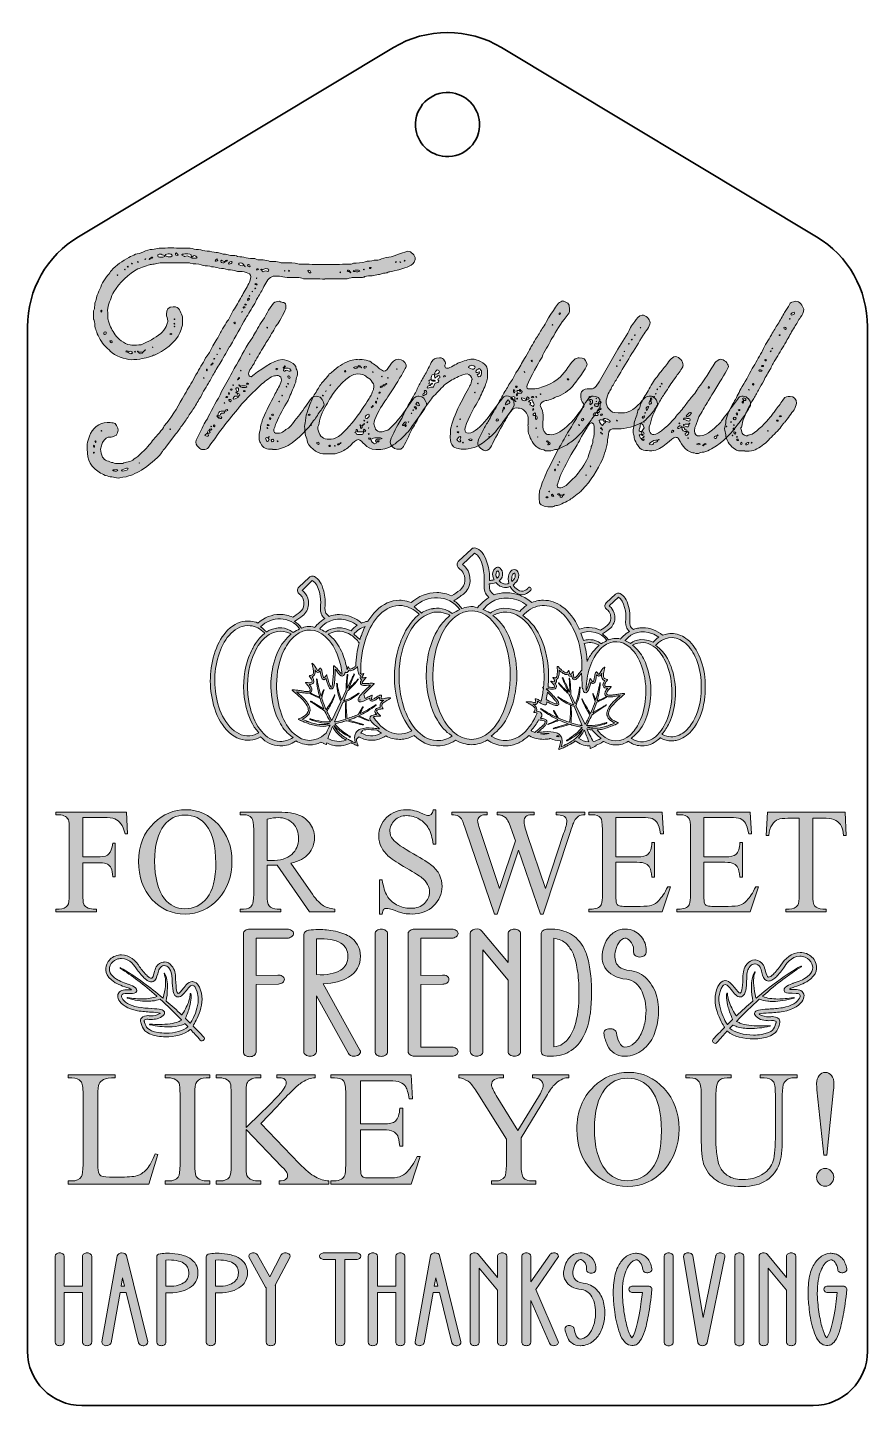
# Model space of a CAD drawing. Extents: x 64 to 886, y -1050 to 298.
import ezdxf

# ---------------------------------------------------------------- set-up
doc = ezdxf.new("R2010")
doc.units = 0
doc.header["$MEASUREMENT"] = 0
doc.layers.add('Layer 1', color=7, linetype='Continuous', lineweight=0)

# ---------------------------------------------------------------- blocks, each defined once
blk = doc.blocks.new('Block_1')
at = {"layer": 'Layer 1', "true_color": 0x000000, "transparency": 33554687}
h = blk.add_hatch(color=18, dxfattribs=at)
h.dxf.hatch_style = 2
edge = h.paths.add_edge_path()
edge.add_spline(control_points=[(126.7, -904.4), (126.7, -904.4), (126.7, -988.7), (126.7, -988.7), (126.7, -989.6), (126.2, -990.3), (125.3, -991), (124.4, -991.6), (123.4, -992), (122.2, -992), (121, -992), (120, -991.6), (119.1, -991), (118.2, -990.3), (117.7, -989.6), (117.7, -988.7), (117.7, -988.7), (117.7, -940), (117.7, -940), (117.7, -940), (99.7, -940), (99.7, -940), (99.7, -940), (99.7, -988.7), (99.7, -988.7), (99.7, -989.6), (99.3, -990.3), (98.4, -991), (97.5, -991.6), (96.4, -992), (95.2, -992), (94, -992), (93, -991.6), (92.1, -991), (91.2, -990.3), (90.8, -989.6), (90.8, -988.7), (90.8, -988.7), (90.8, -904.4), (90.8, -904.4), (90.8, -903.5), (91.2, -902.7), (92.1, -902.1), (93, -901.4), (94, -901.1), (95.2, -901.1), (96.4, -901.1), (97.5, -901.4), (98.4, -902.1), (99.3, -902.7), (99.7, -903.5), (99.7, -904.4), (99.7, -904.4), (99.7, -933.6), (99.7, -933.6), (99.7, -933.6), (117.7, -933.6), (117.7, -933.6), (117.7, -933.6), (117.7, -904.4), (117.7, -904.4), (117.7, -903.5), (118.2, -902.7), (119.1, -902.1), (120, -901.4), (121, -901.1), (122.2, -901.1), (123.4, -901.1), (124.4, -901.4), (125.3, -902.1), (126.2, -902.7), (126.7, -903.5), (126.7, -904.4)], knot_values=[0, 0, 0, 0, 1, 1, 1, 2, 2, 2, 3, 3, 3, 4, 4, 4, 5, 5, 5, 6, 6, 6, 7, 7, 7, 8, 8, 8, 9, 9, 9, 10, 10, 10, 11, 11, 11, 12, 12, 12, 13, 13, 13, 14, 14, 14, 15, 15, 15, 16, 16, 16, 17, 17, 17, 18, 18, 18, 19, 19, 19, 20, 20, 20, 21, 21, 21, 22, 22, 22, 23, 23, 23, 24, 24, 24, 24], degree=3, periodic=0)
h = blk.add_hatch(color=18, dxfattribs=at)
h.dxf.hatch_style = 2
edge = h.paths.add_edge_path()
edge.add_spline(control_points=[(155.4, -933.6), (155.4, -933.6), (158.9, -933.6), (158.9, -933.6), (158.9, -933.6), (156.9, -925.6), (156.9, -925.6), (156.9, -925.6), (155.4, -933.6), (155.4, -933.6)], knot_values=[0, 0, 0, 0, 1, 1, 1, 2, 2, 2, 3, 3, 3, 3], degree=3, periodic=0)
edge = h.paths.add_edge_path()
edge.add_spline(control_points=[(156, -901.1), (158.6, -901.2), (160.2, -902.1), (160.6, -903.8), (160.6, -903.8), (181.5, -988.2), (181.5, -988.2), (181.6, -989.1), (181.3, -989.9), (180.7, -990.6), (180, -991.3), (179, -991.8), (177.7, -992), (177.5, -992), (177.2, -992), (177, -992), (175.9, -992), (175, -991.7), (174.1, -991.2), (173.3, -990.7), (172.7, -990), (172.5, -989.2), (172.5, -989.2), (160.5, -940), (160.5, -940), (160.5, -940), (154.5, -940), (154.5, -940), (154.5, -940), (154.4, -940), (154.4, -940), (154.4, -940), (145.6, -989.1), (145.6, -989.1), (145.3, -990), (144.7, -990.7), (143.8, -991.2), (142.8, -991.8), (141.7, -992), (140.5, -992), (139.3, -991.8), (138.3, -991.4), (137.6, -990.7), (136.8, -990), (136.5, -989.2), (136.6, -988.3), (136.6, -988.3), (151.7, -904), (151.7, -904), (151.8, -903.2), (152.3, -902.5), (153.1, -902), (153.9, -901.4), (154.9, -901.1), (156, -901.1)], knot_values=[0, 0, 0, 0, 1, 1, 1, 2, 2, 2, 3, 3, 3, 4, 4, 4, 5, 5, 5, 6, 6, 6, 7, 7, 7, 8, 8, 8, 9, 9, 9, 10, 10, 10, 11, 11, 11, 12, 12, 12, 13, 13, 13, 14, 14, 14, 15, 15, 15, 16, 16, 16, 17, 17, 17, 18, 18, 18, 18], degree=3, periodic=0)
h = blk.add_hatch(color=18, dxfattribs=at)
h.dxf.hatch_style = 2
edge = h.paths.add_edge_path()
edge.add_spline(control_points=[(216.5, -930.6), (220, -928.4), (221.7, -925.1), (221.7, -920.6), (221.7, -916.4), (220.1, -913.3), (216.7, -911.2), (212.9, -908.8), (207.1, -907.8), (199.3, -908.1), (199.3, -908.1), (199.3, -933.7), (199.3, -933.7), (206.8, -934.1), (212.6, -933.1), (216.5, -930.6)], knot_values=[0, 0, 0, 0, 1, 1, 1, 2, 2, 2, 3, 3, 3, 4, 4, 4, 5, 5, 5, 5], degree=3, periodic=0)
edge = h.paths.add_edge_path()
edge.add_spline(control_points=[(222.6, -906.3), (228, -909.7), (230.7, -914.4), (230.7, -920.6), (230.7, -927.1), (227.9, -932), (222.3, -935.5), (216.6, -939.1), (209, -940.6), (199.3, -940.2), (199.3, -940.2), (199.3, -988.7), (199.3, -988.7), (199.3, -989.6), (198.8, -990.3), (197.9, -991), (197, -991.6), (196, -992), (194.8, -992), (193.6, -992), (192.5, -991.6), (191.6, -991), (190.7, -990.3), (190.3, -989.6), (190.3, -988.7), (190.3, -988.7), (190.3, -905.1), (190.3, -905.1), (190.3, -903.4), (191.4, -902.4), (193.7, -902), (193.7, -902), (194.1, -901.9), (194.1, -901.9), (196.1, -901.6), (198.3, -901.5), (200.8, -901.4), (203.3, -901.4), (206.8, -901.7), (211.3, -902.5), (215.9, -903.2), (219.6, -904.5), (222.6, -906.3)], knot_values=[0, 0, 0, 0, 1, 1, 1, 2, 2, 2, 3, 3, 3, 4, 4, 4, 5, 5, 5, 6, 6, 6, 7, 7, 7, 8, 8, 8, 9, 9, 9, 10, 10, 10, 11, 11, 11, 12, 12, 12, 13, 13, 13, 14, 14, 14, 14], degree=3, periodic=0)
h = blk.add_hatch(color=18, dxfattribs=at)
h.dxf.hatch_style = 2
edge = h.paths.add_edge_path()
edge.add_spline(control_points=[(265, -930.6), (268.5, -928.4), (270.3, -925.1), (270.3, -920.6), (270.3, -916.4), (268.6, -913.3), (265.2, -911.2), (261.4, -908.8), (255.6, -907.8), (247.8, -908.1), (247.8, -908.1), (247.8, -933.7), (247.8, -933.7), (255.3, -934.1), (261.1, -933.1), (265, -930.6)], knot_values=[0, 0, 0, 0, 1, 1, 1, 2, 2, 2, 3, 3, 3, 4, 4, 4, 5, 5, 5, 5], degree=3, periodic=0)
edge = h.paths.add_edge_path()
edge.add_spline(control_points=[(271.1, -906.3), (276.5, -909.7), (279.2, -914.4), (279.2, -920.6), (279.2, -927.1), (276.4, -932), (270.8, -935.5), (265.2, -939.1), (257.5, -940.6), (247.8, -940.2), (247.8, -940.2), (247.8, -988.7), (247.8, -988.7), (247.8, -989.6), (247.3, -990.3), (246.4, -991), (245.5, -991.6), (244.5, -992), (243.3, -992), (242.1, -992), (241.1, -991.6), (240.2, -991), (239.3, -990.3), (238.8, -989.6), (238.8, -988.7), (238.8, -988.7), (238.8, -905.1), (238.8, -905.1), (238.8, -903.4), (239.9, -902.4), (242.2, -902), (242.2, -902), (242.6, -901.9), (242.6, -901.9), (244.6, -901.6), (246.9, -901.5), (249.3, -901.4), (251.8, -901.4), (255.3, -901.7), (259.8, -902.5), (264.4, -903.2), (268.2, -904.5), (271.1, -906.3)], knot_values=[0, 0, 0, 0, 1, 1, 1, 2, 2, 2, 3, 3, 3, 4, 4, 4, 5, 5, 5, 6, 6, 6, 7, 7, 7, 8, 8, 8, 9, 9, 9, 10, 10, 10, 11, 11, 11, 12, 12, 12, 13, 13, 13, 14, 14, 14, 14], degree=3, periodic=0)
h = blk.add_hatch(color=18, dxfattribs=at)
h.dxf.hatch_style = 2
edge = h.paths.add_edge_path()
edge.add_spline(control_points=[(320.6, -905.5), (320.6, -905.5), (306.4, -932.6), (306.4, -932.6), (306.5, -933.1), (306.5, -933.4), (306.5, -933.6), (306.5, -933.6), (306.5, -988.7), (306.5, -988.7), (306.5, -989.6), (306.1, -990.3), (305.3, -991), (304.4, -991.6), (303.4, -992), (302.1, -992), (300.9, -992), (299.8, -991.6), (298.9, -991), (298, -990.3), (297.6, -989.6), (297.6, -988.7), (297.6, -988.7), (297.6, -935.5), (297.6, -935.5), (297.3, -935.2), (297.1, -935), (297, -934.7), (297, -934.7), (280.9, -905.5), (280.9, -905.5), (280.4, -904.7), (280.4, -903.9), (280.9, -903.1), (281.3, -902.3), (282.1, -901.7), (283.3, -901.4), (284.4, -901), (285.5, -901), (286.7, -901.4), (287.8, -901.7), (288.6, -902.3), (289.1, -903.2), (289.1, -903.2), (301, -924.6), (301, -924.6), (301, -924.6), (312.3, -903.2), (312.3, -903.2), (312.7, -902.3), (313.4, -901.7), (314.5, -901.4), (315.7, -901), (316.8, -901), (318, -901.3), (319.2, -901.6), (320.1, -902.2), (320.6, -903), (321, -903.8), (321, -904.7), (320.6, -905.5)], knot_values=[0, 0, 0, 0, 1, 1, 1, 2, 2, 2, 3, 3, 3, 4, 4, 4, 5, 5, 5, 6, 6, 6, 7, 7, 7, 8, 8, 8, 9, 9, 9, 10, 10, 10, 11, 11, 11, 12, 12, 12, 13, 13, 13, 14, 14, 14, 15, 15, 15, 16, 16, 16, 17, 17, 17, 18, 18, 18, 19, 19, 19, 20, 20, 20, 20], degree=3, periodic=0)
h = blk.add_hatch(color=18, dxfattribs=at)
h.dxf.hatch_style = 2
edge = h.paths.add_edge_path()
edge.add_spline(control_points=[(385.8, -901.1), (387, -901.1), (388, -901.4), (388.9, -902.1), (389.8, -902.7), (390.3, -903.5), (390.3, -904.4), (390.3, -905.2), (389.8, -906), (388.9, -906.6), (388, -907.3), (387, -907.6), (385.8, -907.6), (385.8, -907.6), (374.5, -907.6), (374.5, -907.6), (374.5, -907.6), (374.5, -988.7), (374.5, -988.7), (374.5, -989.6), (374, -990.3), (373.2, -991), (372.4, -991.6), (371.3, -992), (370.1, -992), (368.8, -992), (367.7, -991.6), (366.8, -991), (365.9, -990.3), (365.5, -989.6), (365.5, -988.7), (365.5, -988.7), (365.5, -907.6), (365.5, -907.6), (365.5, -907.6), (354.3, -907.6), (354.3, -907.6), (353.1, -907.6), (352.1, -907.3), (351.2, -906.6), (350.3, -906), (349.8, -905.2), (349.8, -904.4), (349.8, -903.5), (350.3, -902.7), (351.2, -902.1), (352.1, -901.4), (353.1, -901.1), (354.3, -901.1), (354.3, -901.1), (385.8, -901.1), (385.8, -901.1)], knot_values=[0, 0, 0, 0, 1, 1, 1, 2, 2, 2, 3, 3, 3, 4, 4, 4, 5, 5, 5, 6, 6, 6, 7, 7, 7, 8, 8, 8, 9, 9, 9, 10, 10, 10, 11, 11, 11, 12, 12, 12, 13, 13, 13, 14, 14, 14, 15, 15, 15, 16, 16, 16, 17, 17, 17, 17], degree=3, periodic=0)
h = blk.add_hatch(color=18, dxfattribs=at)
h.dxf.hatch_style = 2
edge = h.paths.add_edge_path()
edge.add_spline(control_points=[(433.4, -904.4), (433.4, -904.4), (433.4, -988.7), (433.4, -988.7), (433.4, -989.6), (432.9, -990.3), (432, -991), (431.1, -991.6), (430.1, -992), (428.9, -992), (427.7, -992), (426.7, -991.6), (425.8, -991), (424.9, -990.3), (424.4, -989.6), (424.4, -988.7), (424.4, -988.7), (424.4, -940), (424.4, -940), (424.4, -940), (406.4, -940), (406.4, -940), (406.4, -940), (406.4, -988.7), (406.4, -988.7), (406.4, -989.6), (406, -990.3), (405.1, -991), (404.2, -991.6), (403.1, -992), (401.9, -992), (400.8, -992), (399.7, -991.6), (398.8, -991), (397.9, -990.3), (397.5, -989.6), (397.5, -988.7), (397.5, -988.7), (397.5, -904.4), (397.5, -904.4), (397.5, -903.5), (397.9, -902.7), (398.8, -902.1), (399.7, -901.4), (400.8, -901.1), (401.9, -901.1), (403.1, -901.1), (404.2, -901.4), (405.1, -902.1), (406, -902.7), (406.4, -903.5), (406.4, -904.4), (406.4, -904.4), (406.4, -933.6), (406.4, -933.6), (406.4, -933.6), (424.4, -933.6), (424.4, -933.6), (424.4, -933.6), (424.4, -904.4), (424.4, -904.4), (424.4, -903.5), (424.9, -902.7), (425.8, -902.1), (426.7, -901.4), (427.7, -901.1), (428.9, -901.1), (430.1, -901.1), (431.1, -901.4), (432, -902.1), (432.9, -902.7), (433.4, -903.5), (433.4, -904.4)], knot_values=[0, 0, 0, 0, 1, 1, 1, 2, 2, 2, 3, 3, 3, 4, 4, 4, 5, 5, 5, 6, 6, 6, 7, 7, 7, 8, 8, 8, 9, 9, 9, 10, 10, 10, 11, 11, 11, 12, 12, 12, 13, 13, 13, 14, 14, 14, 15, 15, 15, 16, 16, 16, 17, 17, 17, 18, 18, 18, 19, 19, 19, 20, 20, 20, 21, 21, 21, 22, 22, 22, 23, 23, 23, 24, 24, 24, 24], degree=3, periodic=0)
h = blk.add_hatch(color=18, dxfattribs=at)
h.dxf.hatch_style = 2
edge = h.paths.add_edge_path()
edge.add_spline(control_points=[(462.1, -933.6), (462.1, -933.6), (465.6, -933.6), (465.6, -933.6), (465.6, -933.6), (463.6, -925.6), (463.6, -925.6), (463.6, -925.6), (462.1, -933.6), (462.1, -933.6)], knot_values=[0, 0, 0, 0, 1, 1, 1, 2, 2, 2, 3, 3, 3, 3], degree=3, periodic=0)
edge = h.paths.add_edge_path()
edge.add_spline(control_points=[(462.7, -901.1), (465.3, -901.2), (466.9, -902.1), (467.4, -903.8), (467.4, -903.8), (488.2, -988.2), (488.2, -988.2), (488.3, -989.1), (488, -989.9), (487.4, -990.6), (486.7, -991.3), (485.7, -991.8), (484.4, -992), (484.2, -992), (483.9, -992), (483.7, -992), (482.6, -992), (481.7, -991.7), (480.8, -991.2), (480, -990.7), (479.5, -990), (479.2, -989.2), (479.2, -989.2), (467.2, -940), (467.2, -940), (467.2, -940), (461.2, -940), (461.2, -940), (461.2, -940), (461.1, -940), (461.1, -940), (461.1, -940), (452.3, -989.1), (452.3, -989.1), (452, -990), (451.4, -990.7), (450.5, -991.2), (449.5, -991.8), (448.4, -992), (447.2, -992), (446, -991.8), (445, -991.4), (444.3, -990.7), (443.5, -990), (443.2, -989.2), (443.3, -988.3), (443.3, -988.3), (458.4, -904), (458.4, -904), (458.5, -903.2), (459, -902.5), (459.8, -902), (460.6, -901.4), (461.6, -901.1), (462.7, -901.1)], knot_values=[0, 0, 0, 0, 1, 1, 1, 2, 2, 2, 3, 3, 3, 4, 4, 4, 5, 5, 5, 6, 6, 6, 7, 7, 7, 8, 8, 8, 9, 9, 9, 10, 10, 10, 11, 11, 11, 12, 12, 12, 13, 13, 13, 14, 14, 14, 15, 15, 15, 16, 16, 16, 17, 17, 17, 18, 18, 18, 18], degree=3, periodic=0)
h = blk.add_hatch(color=18, dxfattribs=at)
h.dxf.hatch_style = 2
edge = h.paths.add_edge_path()
edge.add_spline(control_points=[(533.1, -904.4), (533.1, -904.4), (533.1, -988.7), (533.1, -988.7), (533.1, -989.6), (532.7, -990.3), (531.8, -991), (530.9, -991.6), (529.8, -992), (528.6, -992), (527.4, -992), (526.4, -991.6), (525.5, -991), (524.6, -990.3), (524.1, -989.6), (524.1, -988.7), (524.1, -988.7), (524.1, -937.7), (524.1, -937.7), (524.1, -937.7), (506.2, -916), (506.2, -916), (506.2, -916), (506.2, -988.7), (506.2, -988.7), (506.2, -989.6), (505.7, -990.3), (504.8, -991), (503.9, -991.6), (502.9, -992), (501.7, -992), (500.5, -992), (499.4, -991.6), (498.5, -991), (497.6, -990.3), (497.2, -989.6), (497.2, -988.7), (497.2, -988.7), (497.2, -904.4), (497.2, -904.4), (497.2, -902.7), (498.3, -901.7), (500.5, -901.2), (502.7, -900.8), (504.4, -901.3), (505.4, -902.7), (505.4, -902.7), (524.1, -925.1), (524.1, -925.1), (524.1, -925.1), (524.1, -904.4), (524.1, -904.4), (524.1, -903.5), (524.6, -902.7), (525.5, -902.1), (526.4, -901.4), (527.4, -901.1), (528.6, -901.1), (529.8, -901.1), (530.9, -901.4), (531.8, -902.1), (532.7, -902.7), (533.1, -903.5), (533.1, -904.4)], knot_values=[0, 0, 0, 0, 1, 1, 1, 2, 2, 2, 3, 3, 3, 4, 4, 4, 5, 5, 5, 6, 6, 6, 7, 7, 7, 8, 8, 8, 9, 9, 9, 10, 10, 10, 11, 11, 11, 12, 12, 12, 13, 13, 13, 14, 14, 14, 15, 15, 15, 16, 16, 16, 17, 17, 17, 18, 18, 18, 19, 19, 19, 20, 20, 20, 21, 21, 21, 21], degree=3, periodic=0)
h = blk.add_hatch(color=18, dxfattribs=at)
h.dxf.hatch_style = 2
edge = h.paths.add_edge_path()
edge.add_spline(control_points=[(583.2, -905.8), (583.2, -905.8), (561.7, -937.1), (561.7, -937.1), (561.7, -937.1), (583.6, -987.8), (583.6, -987.8), (584, -988.6), (583.8, -989.4), (583.2, -990.2), (582.6, -991), (581.7, -991.6), (580.6, -991.8), (580.2, -991.9), (579.8, -992), (579.3, -992), (577.1, -992), (575.7, -991.2), (575, -989.6), (575, -989.6), (556.8, -947.7), (556.8, -947.7), (556.8, -947.7), (556.8, -988.7), (556.8, -988.7), (556.8, -989.6), (556.4, -990.3), (555.5, -991), (554.6, -991.6), (553.5, -992), (552.3, -992), (551.1, -992), (550.1, -991.6), (549.2, -991), (548.3, -990.3), (547.8, -989.6), (547.8, -988.7), (547.8, -988.7), (547.8, -904.4), (547.8, -904.4), (547.8, -903.5), (548.3, -902.7), (549.2, -902.1), (550.1, -901.4), (551.1, -901.1), (552.3, -901.1), (553.5, -901.1), (554.6, -901.4), (555.5, -902.1), (556.4, -902.7), (556.8, -903.5), (556.8, -904.4), (556.8, -904.4), (556.8, -929.5), (556.8, -929.5), (556.8, -929.5), (575.3, -902.9), (575.3, -902.9), (575.8, -902.1), (576.7, -901.6), (577.9, -901.3), (579.1, -901), (580.2, -901), (581.3, -901.4), (582.3, -901.8), (583.1, -902.5), (583.5, -903.3), (583.9, -904.2), (583.8, -905), (583.2, -905.8)], knot_values=[0, 0, 0, 0, 1, 1, 1, 2, 2, 2, 3, 3, 3, 4, 4, 4, 5, 5, 5, 6, 6, 6, 7, 7, 7, 8, 8, 8, 9, 9, 9, 10, 10, 10, 11, 11, 11, 12, 12, 12, 13, 13, 13, 14, 14, 14, 15, 15, 15, 16, 16, 16, 17, 17, 17, 18, 18, 18, 19, 19, 19, 20, 20, 20, 21, 21, 21, 22, 22, 22, 23, 23, 23, 23], degree=3, periodic=0)
h = blk.add_hatch(color=18, dxfattribs=at)
h.dxf.hatch_style = 2
edge = h.paths.add_edge_path()
edge.add_spline(control_points=[(608, -930.7), (613.3, -931.3), (617.7, -933.4), (621.1, -937.1), (624.5, -940.7), (626.8, -944.9), (627.9, -949.6), (629, -954.3), (629.4, -959.3), (628.9, -964.4), (628.4, -969), (627.3, -973.3), (625.7, -977.2), (624, -981.1), (621.4, -984.5), (617.8, -987.4), (614.3, -990.4), (610.1, -991.9), (605.2, -992), (605.2, -992), (605, -992), (605, -992), (602, -992), (599.4, -991.2), (597.4, -989.8), (595.3, -988.4), (593.7, -986.6), (592.8, -984.4), (591.8, -982.2), (591.2, -980.4), (590.8, -979.2), (590.4, -977.9), (590.2, -976.8), (590.1, -975.7), (590, -974.9), (590.3, -974.1), (591.1, -973.4), (591.8, -972.7), (592.9, -972.3), (594.1, -972.3), (595.4, -972.3), (596.5, -972.5), (597.4, -973.1), (598.4, -973.6), (598.9, -974.4), (599.1, -975.2), (599.3, -977.6), (600, -980), (601.1, -982.2), (602.3, -984.4), (603.5, -985.5), (605, -985.5), (607.4, -985.4), (609.7, -984.4), (611.8, -982.6), (614, -980.7), (615.8, -978.1), (617.2, -974.8), (618.6, -971.5), (619.5, -967.9), (619.9, -963.9), (620.6, -957.4), (619.8, -951.5), (617.4, -946.1), (615, -940.7), (611.3, -937.7), (606.4, -937.1), (598.8, -936.1), (593.5, -933.3), (590.8, -928.5), (589.1, -925.7), (588.5, -922.8), (588.8, -919.6), (589.2, -916.4), (589.9, -913.7), (591, -911.3), (592, -908.9), (593.2, -907.1), (594.4, -905.9), (596.3, -903.9), (598.5, -902.5), (601.1, -901.8), (603.7, -901), (606.3, -900.9), (608.9, -901.5), (612.5, -902.5), (615.4, -904.5), (617.6, -907.5), (619.7, -910.6), (620.6, -914.1), (620.3, -918), (620.3, -918.6), (620, -919.1), (619.5, -919.6), (619.1, -920.1), (618.5, -920.4), (617.7, -920.7), (617, -921), (616.3, -921.1), (615.6, -921.1), (614.3, -921), (613.2, -920.6), (612.4, -920), (611.7, -919.3), (611.3, -918.5), (611.3, -917.6), (611.5, -915.1), (611, -912.9), (609.8, -911), (608.6, -909.2), (607.3, -908.1), (605.9, -907.7), (604.7, -907.4), (603.3, -908), (601.8, -909.5), (600.3, -911.1), (599.2, -913.5), (598.3, -916.6), (597.5, -919.8), (597.7, -922.9), (599.1, -925.9), (600.5, -928.5), (603.5, -930.1), (608, -930.7)], knot_values=[0, 0, 0, 0, 1, 1, 1, 2, 2, 2, 3, 3, 3, 4, 4, 4, 5, 5, 5, 6, 6, 6, 7, 7, 7, 8, 8, 8, 9, 9, 9, 10, 10, 10, 11, 11, 11, 12, 12, 12, 13, 13, 13, 14, 14, 14, 15, 15, 15, 16, 16, 16, 17, 17, 17, 18, 18, 18, 19, 19, 19, 20, 20, 20, 21, 21, 21, 22, 22, 22, 23, 23, 23, 24, 24, 24, 25, 25, 25, 26, 26, 26, 27, 27, 27, 28, 28, 28, 29, 29, 29, 30, 30, 30, 31, 31, 31, 32, 32, 32, 33, 33, 33, 34, 34, 34, 35, 35, 35, 36, 36, 36, 37, 37, 37, 38, 38, 38, 39, 39, 39, 40, 40, 40, 41, 41, 41, 41], degree=3, periodic=0)
h = blk.add_hatch(color=18, dxfattribs=at)
h.dxf.hatch_style = 2
edge = h.paths.add_edge_path()
edge.add_spline(control_points=[(670.7, -933.6), (672.1, -933.6), (673.2, -933.9), (674.1, -934.6), (675, -935.3), (675.4, -936.1), (675.2, -937.1), (674.3, -946.8), (673.1, -955.1), (671.8, -962), (670.5, -968.9), (669.3, -974.2), (668.1, -978), (666.9, -981.8), (665.5, -984.7), (663.9, -986.9), (662.4, -989.1), (661, -990.4), (659.8, -991), (658.6, -991.6), (657.2, -991.8), (655.7, -991.8), (655.7, -991.8), (655.5, -991.8), (655.5, -991.8), (653.2, -991.7), (651.1, -990.8), (649.3, -989.1), (647.4, -987.4), (645.9, -985), (644.6, -982), (643.3, -978.9), (642.3, -975.8), (641.4, -972.6), (640.5, -969.3), (639.8, -965.8), (639.2, -961.9), (638.7, -958.1), (638.3, -954.9), (638, -952.4), (637.8, -949.9), (637.6, -947.4), (637.5, -945), (637.1, -938), (637.5, -931.7), (638.5, -926), (639.5, -920.4), (641.1, -915.9), (643.2, -912.5), (645.3, -909), (647.7, -906.4), (650.4, -904.5), (653.1, -902.7), (656, -901.7), (659.1, -901.5), (660.4, -901.5), (661.7, -901.6), (663, -901.9), (664.3, -902.1), (665.7, -902.7), (667, -903.4), (668.3, -904.2), (669.5, -905.2), (670.7, -906.3), (671.8, -907.4), (672.8, -908.9), (673.5, -910.8), (674.3, -912.6), (674.9, -914.7), (675.2, -916.9), (675.4, -917.3), (675.4, -917.6), (675.2, -918), (675.1, -918.3), (674.9, -918.7), (674.7, -919), (674.5, -919.3), (674.2, -919.5), (673.8, -919.7), (673.4, -920), (673.1, -920.1), (672.6, -920.3), (672.2, -920.4), (671.8, -920.5), (671.3, -920.6), (670.1, -920.7), (669, -920.4), (668.1, -919.9), (667.1, -919.3), (666.6, -918.6), (666.4, -917.7), (666, -914.6), (665.1, -912.2), (663.7, -910.5), (662.4, -908.7), (661, -907.9), (659.6, -908), (658.5, -908.1), (657.4, -908.6), (656.1, -909.5), (654.8, -910.4), (653.6, -911.8), (652.3, -913.8), (651.1, -915.8), (650, -918.2), (649, -920.9), (648, -923.6), (647.3, -927.1), (646.9, -931.2), (646.4, -935.4), (646.3, -939.9), (646.5, -944.7), (646.9, -951.3), (647.6, -957.5), (648.6, -963.3), (649.7, -969.1), (650.9, -973.7), (652.1, -977.2), (653.3, -980.6), (654.5, -983.1), (655.7, -984.4), (659.7, -979.1), (663.1, -964.3), (665.9, -940), (665.9, -940), (657.3, -940), (657.3, -940), (656.1, -940), (655, -939.7), (654.1, -939.1), (653.2, -938.4), (652.8, -937.7), (652.8, -936.8), (652.8, -935.9), (653.2, -935.2), (654.1, -934.5), (655, -933.9), (656.1, -933.6), (657.3, -933.6), (657.3, -933.6), (670.7, -933.6), (670.7, -933.6)], knot_values=[0, 0, 0, 0, 1, 1, 1, 2, 2, 2, 3, 3, 3, 4, 4, 4, 5, 5, 5, 6, 6, 6, 7, 7, 7, 8, 8, 8, 9, 9, 9, 10, 10, 10, 11, 11, 11, 12, 12, 12, 13, 13, 13, 14, 14, 14, 15, 15, 15, 16, 16, 16, 17, 17, 17, 18, 18, 18, 19, 19, 19, 20, 20, 20, 21, 21, 21, 22, 22, 22, 23, 23, 23, 24, 24, 24, 25, 25, 25, 26, 26, 26, 27, 27, 27, 28, 28, 28, 29, 29, 29, 30, 30, 30, 31, 31, 31, 32, 32, 32, 33, 33, 33, 34, 34, 34, 35, 35, 35, 36, 36, 36, 37, 37, 37, 38, 38, 38, 39, 39, 39, 40, 40, 40, 41, 41, 41, 42, 42, 42, 43, 43, 43, 44, 44, 44, 45, 45, 45, 46, 46, 46, 47, 47, 47, 47], degree=3, periodic=0)
h = blk.add_hatch(color=18, dxfattribs=at)
h.dxf.hatch_style = 2
edge = h.paths.add_edge_path()
edge.add_spline(control_points=[(696.1, -904.4), (696.1, -904.4), (696.1, -988.8), (696.1, -988.8), (696.1, -989.7), (695.6, -990.5), (694.7, -991.1), (693.8, -991.8), (692.8, -992.1), (691.6, -992.1), (690.4, -992.1), (689.3, -991.8), (688.4, -991.1), (687.5, -990.5), (687.1, -989.7), (687.1, -988.8), (687.1, -988.8), (687.1, -904.4), (687.1, -904.4), (687.1, -903.5), (687.5, -902.7), (688.4, -902.1), (689.3, -901.4), (690.4, -901.1), (691.6, -901.1), (692.8, -901.1), (693.8, -901.4), (694.7, -902.1), (695.6, -902.7), (696.1, -903.5), (696.1, -904.4)], knot_values=[0, 0, 0, 0, 1, 1, 1, 2, 2, 2, 3, 3, 3, 4, 4, 4, 5, 5, 5, 6, 6, 6, 7, 7, 7, 8, 8, 8, 9, 9, 9, 10, 10, 10, 10], degree=3, periodic=0)
h = blk.add_hatch(color=18, dxfattribs=at)
h.dxf.hatch_style = 2
edge = h.paths.add_edge_path()
edge.add_spline(control_points=[(746.8, -904.9), (746.8, -904.9), (729.3, -989.2), (729.3, -989.2), (729.1, -990), (728.5, -990.7), (727.7, -991.2), (726.9, -991.7), (725.9, -992), (724.8, -992), (724.8, -992), (724.7, -992), (724.7, -992), (723.6, -992), (722.6, -991.7), (721.8, -991.1), (720.9, -990.6), (720.5, -989.9), (720.3, -989.1), (720.3, -989.1), (706.3, -904.7), (706.3, -904.7), (706.2, -903.9), (706.5, -903.1), (707.3, -902.3), (708.1, -901.6), (709.1, -901.2), (710.3, -901.1), (711.1, -901), (711.9, -901.1), (712.6, -901.4), (713.3, -901.6), (713.9, -902), (714.4, -902.4), (714.9, -902.8), (715.2, -903.4), (715.3, -904), (715.3, -904), (725.4, -964.4), (725.4, -964.4), (725.4, -964.4), (737.8, -903.8), (737.8, -903.8), (738, -903), (738.6, -902.3), (739.6, -901.8), (740.5, -901.2), (741.6, -901), (742.9, -901.2), (744.1, -901.3), (745.1, -901.7), (745.9, -902.4), (746.6, -903.1), (746.9, -903.9), (746.8, -904.9)], knot_values=[0, 0, 0, 0, 1, 1, 1, 2, 2, 2, 3, 3, 3, 4, 4, 4, 5, 5, 5, 6, 6, 6, 7, 7, 7, 8, 8, 8, 9, 9, 9, 10, 10, 10, 11, 11, 11, 12, 12, 12, 13, 13, 13, 14, 14, 14, 15, 15, 15, 16, 16, 16, 17, 17, 17, 18, 18, 18, 18], degree=3, periodic=0)
h = blk.add_hatch(color=18, dxfattribs=at)
h.dxf.hatch_style = 2
edge = h.paths.add_edge_path()
edge.add_spline(control_points=[(765.4, -904.4), (765.4, -904.4), (765.4, -988.8), (765.4, -988.8), (765.4, -989.7), (765, -990.5), (764.1, -991.1), (763.2, -991.8), (762.1, -992.1), (760.9, -992.1), (759.7, -992.1), (758.7, -991.8), (757.8, -991.1), (756.9, -990.5), (756.5, -989.7), (756.5, -988.8), (756.5, -988.8), (756.5, -904.4), (756.5, -904.4), (756.5, -903.5), (756.9, -902.7), (757.8, -902.1), (758.7, -901.4), (759.7, -901.1), (760.9, -901.1), (762.1, -901.1), (763.2, -901.4), (764.1, -902.1), (765, -902.7), (765.4, -903.5), (765.4, -904.4)], knot_values=[0, 0, 0, 0, 1, 1, 1, 2, 2, 2, 3, 3, 3, 4, 4, 4, 5, 5, 5, 6, 6, 6, 7, 7, 7, 8, 8, 8, 9, 9, 9, 10, 10, 10, 10], degree=3, periodic=0)
h = blk.add_hatch(color=18, dxfattribs=at)
h.dxf.hatch_style = 2
edge = h.paths.add_edge_path()
edge.add_spline(control_points=[(816.1, -904.4), (816.1, -904.4), (816.1, -988.7), (816.1, -988.7), (816.1, -989.6), (815.7, -990.3), (814.8, -991), (813.9, -991.6), (812.8, -992), (811.6, -992), (810.4, -992), (809.4, -991.6), (808.5, -991), (807.6, -990.3), (807.1, -989.6), (807.1, -988.7), (807.1, -988.7), (807.1, -937.7), (807.1, -937.7), (807.1, -937.7), (789.2, -916), (789.2, -916), (789.2, -916), (789.2, -988.7), (789.2, -988.7), (789.2, -989.6), (788.7, -990.3), (787.8, -991), (786.9, -991.6), (785.9, -992), (784.7, -992), (783.5, -992), (782.4, -991.6), (781.5, -991), (780.6, -990.3), (780.2, -989.6), (780.2, -988.7), (780.2, -988.7), (780.2, -904.4), (780.2, -904.4), (780.2, -902.7), (781.3, -901.7), (783.5, -901.2), (785.7, -900.8), (787.4, -901.3), (788.4, -902.7), (788.4, -902.7), (807.1, -925.1), (807.1, -925.1), (807.1, -925.1), (807.1, -904.4), (807.1, -904.4), (807.1, -903.5), (807.6, -902.7), (808.5, -902.1), (809.4, -901.4), (810.4, -901.1), (811.6, -901.1), (812.8, -901.1), (813.9, -901.4), (814.8, -902.1), (815.7, -902.7), (816.1, -903.5), (816.1, -904.4)], knot_values=[0, 0, 0, 0, 1, 1, 1, 2, 2, 2, 3, 3, 3, 4, 4, 4, 5, 5, 5, 6, 6, 6, 7, 7, 7, 8, 8, 8, 9, 9, 9, 10, 10, 10, 11, 11, 11, 12, 12, 12, 13, 13, 13, 14, 14, 14, 15, 15, 15, 16, 16, 16, 17, 17, 17, 18, 18, 18, 19, 19, 19, 20, 20, 20, 21, 21, 21, 21], degree=3, periodic=0)
h = blk.add_hatch(color=18, dxfattribs=at)
h.dxf.hatch_style = 2
edge = h.paths.add_edge_path()
edge.add_spline(control_points=[(861.6, -933.6), (862.9, -933.6), (864, -933.9), (864.9, -934.6), (865.8, -935.3), (866.2, -936.1), (866.1, -937.1), (865.1, -946.8), (864, -955.1), (862.6, -962), (861.3, -968.9), (860.1, -974.2), (858.9, -978), (857.7, -981.8), (856.3, -984.7), (854.7, -986.9), (853.2, -989.1), (851.8, -990.4), (850.6, -991), (849.4, -991.6), (848, -991.8), (846.5, -991.8), (846.5, -991.8), (846.3, -991.8), (846.3, -991.8), (844, -991.7), (841.9, -990.8), (840.1, -989.1), (838.2, -987.4), (836.7, -985), (835.4, -982), (834.2, -978.9), (833.1, -975.8), (832.2, -972.6), (831.3, -969.3), (830.6, -965.8), (830, -961.9), (829.5, -958.1), (829.1, -954.9), (828.9, -952.4), (828.6, -949.9), (828.4, -947.4), (828.3, -945), (828, -938), (828.3, -931.7), (829.3, -926), (830.3, -920.4), (831.9, -915.9), (834, -912.5), (836.1, -909), (838.5, -906.4), (841.2, -904.5), (843.9, -902.7), (846.8, -901.7), (849.9, -901.5), (851.2, -901.5), (852.5, -901.6), (853.8, -901.9), (855.2, -902.1), (856.5, -902.7), (857.8, -903.4), (859.1, -904.2), (860.3, -905.2), (861.5, -906.3), (862.6, -907.4), (863.6, -908.9), (864.3, -910.8), (865.1, -912.6), (865.7, -914.7), (866.1, -916.9), (866.2, -917.3), (866.2, -917.6), (866.1, -918), (865.9, -918.3), (865.8, -918.7), (865.5, -919), (865.3, -919.3), (865, -919.5), (864.6, -919.7), (864.3, -920), (863.9, -920.1), (863.5, -920.3), (863, -920.4), (862.6, -920.5), (862.1, -920.6), (860.9, -920.7), (859.8, -920.4), (858.9, -919.9), (857.9, -919.3), (857.4, -918.6), (857.3, -917.7), (856.8, -914.6), (855.9, -912.2), (854.6, -910.5), (853.2, -908.7), (851.9, -907.9), (850.4, -908), (849.3, -908.1), (848.2, -908.6), (846.9, -909.5), (845.7, -910.4), (844.4, -911.8), (843.1, -913.8), (841.9, -915.8), (840.8, -918.2), (839.8, -920.9), (838.9, -923.6), (838.1, -927.1), (837.7, -931.2), (837.2, -935.4), (837.1, -939.9), (837.3, -944.7), (837.7, -951.3), (838.4, -957.5), (839.5, -963.3), (840.5, -969.1), (841.7, -973.7), (842.9, -977.2), (844.1, -980.6), (845.3, -983.1), (846.5, -984.4), (850.5, -979.1), (854, -964.3), (856.7, -940), (856.7, -940), (848.1, -940), (848.1, -940), (846.9, -940), (845.8, -939.7), (844.9, -939.1), (844, -938.4), (843.6, -937.7), (843.6, -936.8), (843.6, -935.9), (844, -935.2), (844.9, -934.5), (845.8, -933.9), (846.9, -933.6), (848.1, -933.6), (848.1, -933.6), (861.6, -933.6), (861.6, -933.6)], knot_values=[0, 0, 0, 0, 1, 1, 1, 2, 2, 2, 3, 3, 3, 4, 4, 4, 5, 5, 5, 6, 6, 6, 7, 7, 7, 8, 8, 8, 9, 9, 9, 10, 10, 10, 11, 11, 11, 12, 12, 12, 13, 13, 13, 14, 14, 14, 15, 15, 15, 16, 16, 16, 17, 17, 17, 18, 18, 18, 19, 19, 19, 20, 20, 20, 21, 21, 21, 22, 22, 22, 23, 23, 23, 24, 24, 24, 25, 25, 25, 26, 26, 26, 27, 27, 27, 28, 28, 28, 29, 29, 29, 30, 30, 30, 31, 31, 31, 32, 32, 32, 33, 33, 33, 34, 34, 34, 35, 35, 35, 36, 36, 36, 37, 37, 37, 38, 38, 38, 39, 39, 39, 40, 40, 40, 41, 41, 41, 42, 42, 42, 43, 43, 43, 44, 44, 44, 45, 45, 45, 46, 46, 46, 47, 47, 47, 47], degree=3, periodic=0)
at = {"layer": 'Layer 1'}
for points, knots in [([(126.7, -904.4), (126.7, -904.4), (126.7, -988.7), (126.7, -988.7), (126.7, -989.6), (126.2, -990.3), (125.3, -991), (124.4, -991.6), (123.4, -992), (122.2, -992), (121, -992), (120, -991.6), (119.1, -991), (118.2, -990.3), (117.7, -989.6), (117.7, -988.7), (117.7, -988.7), (117.7, -940), (117.7, -940), (117.7, -940), (99.7, -940), (99.7, -940), (99.7, -940), (99.7, -988.7), (99.7, -988.7), (99.7, -989.6), (99.3, -990.3), (98.4, -991), (97.5, -991.6), (96.4, -992), (95.2, -992), (94, -992), (93, -991.6), (92.1, -991), (91.2, -990.3), (90.8, -989.6), (90.8, -988.7), (90.8, -988.7), (90.8, -904.4), (90.8, -904.4), (90.8, -903.5), (91.2, -902.7), (92.1, -902.1), (93, -901.4), (94, -901.1), (95.2, -901.1), (96.4, -901.1), (97.5, -901.4), (98.4, -902.1), (99.3, -902.7), (99.7, -903.5), (99.7, -904.4), (99.7, -904.4), (99.7, -933.6), (99.7, -933.6), (99.7, -933.6), (117.7, -933.6), (117.7, -933.6), (117.7, -933.6), (117.7, -904.4), (117.7, -904.4), (117.7, -903.5), (118.2, -902.7), (119.1, -902.1), (120, -901.4), (121, -901.1), (122.2, -901.1), (123.4, -901.1), (124.4, -901.4), (125.3, -902.1), (126.2, -902.7), (126.7, -903.5), (126.7, -904.4)], [0, 0, 0, 0, 1, 1, 1, 2, 2, 2, 3, 3, 3, 4, 4, 4, 5, 5, 5, 6, 6, 6, 7, 7, 7, 8, 8, 8, 9, 9, 9, 10, 10, 10, 11, 11, 11, 12, 12, 12, 13, 13, 13, 14, 14, 14, 15, 15, 15, 16, 16, 16, 17, 17, 17, 18, 18, 18, 19, 19, 19, 20, 20, 20, 21, 21, 21, 22, 22, 22, 23, 23, 23, 24, 24, 24, 24]), ([(156, -901.1), (158.6, -901.2), (160.2, -902.1), (160.6, -903.8), (160.6, -903.8), (181.5, -988.2), (181.5, -988.2), (181.6, -989.1), (181.3, -989.9), (180.7, -990.6), (180, -991.3), (179, -991.8), (177.7, -992), (177.5, -992), (177.2, -992), (177, -992), (175.9, -992), (175, -991.7), (174.1, -991.2), (173.3, -990.7), (172.7, -990), (172.5, -989.2), (172.5, -989.2), (160.5, -940), (160.5, -940), (160.5, -940), (154.5, -940), (154.5, -940), (154.5, -940), (154.4, -940), (154.4, -940), (154.4, -940), (145.6, -989.1), (145.6, -989.1), (145.3, -990), (144.7, -990.7), (143.8, -991.2), (142.8, -991.8), (141.7, -992), (140.5, -992), (139.3, -991.8), (138.3, -991.4), (137.6, -990.7), (136.8, -990), (136.5, -989.2), (136.6, -988.3), (136.6, -988.3), (151.7, -904), (151.7, -904), (151.8, -903.2), (152.3, -902.5), (153.1, -902), (153.9, -901.4), (154.9, -901.1), (156, -901.1)], [0, 0, 0, 0, 1, 1, 1, 2, 2, 2, 3, 3, 3, 4, 4, 4, 5, 5, 5, 6, 6, 6, 7, 7, 7, 8, 8, 8, 9, 9, 9, 10, 10, 10, 11, 11, 11, 12, 12, 12, 13, 13, 13, 14, 14, 14, 15, 15, 15, 16, 16, 16, 17, 17, 17, 18, 18, 18, 18]), ([(222.6, -906.3), (228, -909.7), (230.7, -914.4), (230.7, -920.6), (230.7, -927.1), (227.9, -932), (222.3, -935.5), (216.6, -939.1), (209, -940.6), (199.3, -940.2), (199.3, -940.2), (199.3, -988.7), (199.3, -988.7), (199.3, -989.6), (198.8, -990.3), (197.9, -991), (197, -991.6), (196, -992), (194.8, -992), (193.6, -992), (192.5, -991.6), (191.6, -991), (190.7, -990.3), (190.3, -989.6), (190.3, -988.7), (190.3, -988.7), (190.3, -905.1), (190.3, -905.1), (190.3, -903.4), (191.4, -902.4), (193.7, -902), (193.7, -902), (194.1, -901.9), (194.1, -901.9), (196.1, -901.6), (198.3, -901.5), (200.8, -901.4), (203.3, -901.4), (206.8, -901.7), (211.3, -902.5), (215.9, -903.2), (219.6, -904.5), (222.6, -906.3)], [0, 0, 0, 0, 1, 1, 1, 2, 2, 2, 3, 3, 3, 4, 4, 4, 5, 5, 5, 6, 6, 6, 7, 7, 7, 8, 8, 8, 9, 9, 9, 10, 10, 10, 11, 11, 11, 12, 12, 12, 13, 13, 13, 14, 14, 14, 14]), ([(271.1, -906.3), (276.5, -909.7), (279.2, -914.4), (279.2, -920.6), (279.2, -927.1), (276.4, -932), (270.8, -935.5), (265.2, -939.1), (257.5, -940.6), (247.8, -940.2), (247.8, -940.2), (247.8, -988.7), (247.8, -988.7), (247.8, -989.6), (247.3, -990.3), (246.4, -991), (245.5, -991.6), (244.5, -992), (243.3, -992), (242.1, -992), (241.1, -991.6), (240.2, -991), (239.3, -990.3), (238.8, -989.6), (238.8, -988.7), (238.8, -988.7), (238.8, -905.1), (238.8, -905.1), (238.8, -903.4), (239.9, -902.4), (242.2, -902), (242.2, -902), (242.6, -901.9), (242.6, -901.9), (244.6, -901.6), (246.9, -901.5), (249.3, -901.4), (251.8, -901.4), (255.3, -901.7), (259.8, -902.5), (264.4, -903.2), (268.2, -904.5), (271.1, -906.3)], [0, 0, 0, 0, 1, 1, 1, 2, 2, 2, 3, 3, 3, 4, 4, 4, 5, 5, 5, 6, 6, 6, 7, 7, 7, 8, 8, 8, 9, 9, 9, 10, 10, 10, 11, 11, 11, 12, 12, 12, 13, 13, 13, 14, 14, 14, 14]), ([(320.6, -905.5), (320.6, -905.5), (306.4, -932.6), (306.4, -932.6), (306.5, -933.1), (306.5, -933.4), (306.5, -933.6), (306.5, -933.6), (306.5, -988.7), (306.5, -988.7), (306.5, -989.6), (306.1, -990.3), (305.3, -991), (304.4, -991.6), (303.4, -992), (302.1, -992), (300.9, -992), (299.8, -991.6), (298.9, -991), (298, -990.3), (297.6, -989.6), (297.6, -988.7), (297.6, -988.7), (297.6, -935.5), (297.6, -935.5), (297.3, -935.2), (297.1, -935), (297, -934.7), (297, -934.7), (280.9, -905.5), (280.9, -905.5), (280.4, -904.7), (280.4, -903.9), (280.9, -903.1), (281.3, -902.3), (282.1, -901.7), (283.3, -901.4), (284.4, -901), (285.5, -901), (286.7, -901.4), (287.8, -901.7), (288.6, -902.3), (289.1, -903.2), (289.1, -903.2), (301, -924.6), (301, -924.6), (301, -924.6), (312.3, -903.2), (312.3, -903.2), (312.7, -902.3), (313.4, -901.7), (314.5, -901.4), (315.7, -901), (316.8, -901), (318, -901.3), (319.2, -901.6), (320.1, -902.2), (320.6, -903), (321, -903.8), (321, -904.7), (320.6, -905.5)], [0, 0, 0, 0, 1, 1, 1, 2, 2, 2, 3, 3, 3, 4, 4, 4, 5, 5, 5, 6, 6, 6, 7, 7, 7, 8, 8, 8, 9, 9, 9, 10, 10, 10, 11, 11, 11, 12, 12, 12, 13, 13, 13, 14, 14, 14, 15, 15, 15, 16, 16, 16, 17, 17, 17, 18, 18, 18, 19, 19, 19, 20, 20, 20, 20]), ([(385.8, -901.1), (387, -901.1), (388, -901.4), (388.9, -902.1), (389.8, -902.7), (390.3, -903.5), (390.3, -904.4), (390.3, -905.2), (389.8, -906), (388.9, -906.6), (388, -907.3), (387, -907.6), (385.8, -907.6), (385.8, -907.6), (374.5, -907.6), (374.5, -907.6), (374.5, -907.6), (374.5, -988.7), (374.5, -988.7), (374.5, -989.6), (374, -990.3), (373.2, -991), (372.4, -991.6), (371.3, -992), (370.1, -992), (368.8, -992), (367.7, -991.6), (366.8, -991), (365.9, -990.3), (365.5, -989.6), (365.5, -988.7), (365.5, -988.7), (365.5, -907.6), (365.5, -907.6), (365.5, -907.6), (354.3, -907.6), (354.3, -907.6), (353.1, -907.6), (352.1, -907.3), (351.2, -906.6), (350.3, -906), (349.8, -905.2), (349.8, -904.4), (349.8, -903.5), (350.3, -902.7), (351.2, -902.1), (352.1, -901.4), (353.1, -901.1), (354.3, -901.1), (354.3, -901.1), (385.8, -901.1), (385.8, -901.1)], [0, 0, 0, 0, 1, 1, 1, 2, 2, 2, 3, 3, 3, 4, 4, 4, 5, 5, 5, 6, 6, 6, 7, 7, 7, 8, 8, 8, 9, 9, 9, 10, 10, 10, 11, 11, 11, 12, 12, 12, 13, 13, 13, 14, 14, 14, 15, 15, 15, 16, 16, 16, 17, 17, 17, 17]), ([(433.4, -904.4), (433.4, -904.4), (433.4, -988.7), (433.4, -988.7), (433.4, -989.6), (432.9, -990.3), (432, -991), (431.1, -991.6), (430.1, -992), (428.9, -992), (427.7, -992), (426.7, -991.6), (425.8, -991), (424.9, -990.3), (424.4, -989.6), (424.4, -988.7), (424.4, -988.7), (424.4, -940), (424.4, -940), (424.4, -940), (406.4, -940), (406.4, -940), (406.4, -940), (406.4, -988.7), (406.4, -988.7), (406.4, -989.6), (406, -990.3), (405.1, -991), (404.2, -991.6), (403.1, -992), (401.9, -992), (400.8, -992), (399.7, -991.6), (398.8, -991), (397.9, -990.3), (397.5, -989.6), (397.5, -988.7), (397.5, -988.7), (397.5, -904.4), (397.5, -904.4), (397.5, -903.5), (397.9, -902.7), (398.8, -902.1), (399.7, -901.4), (400.8, -901.1), (401.9, -901.1), (403.1, -901.1), (404.2, -901.4), (405.1, -902.1), (406, -902.7), (406.4, -903.5), (406.4, -904.4), (406.4, -904.4), (406.4, -933.6), (406.4, -933.6), (406.4, -933.6), (424.4, -933.6), (424.4, -933.6), (424.4, -933.6), (424.4, -904.4), (424.4, -904.4), (424.4, -903.5), (424.9, -902.7), (425.8, -902.1), (426.7, -901.4), (427.7, -901.1), (428.9, -901.1), (430.1, -901.1), (431.1, -901.4), (432, -902.1), (432.9, -902.7), (433.4, -903.5), (433.4, -904.4)], [0, 0, 0, 0, 1, 1, 1, 2, 2, 2, 3, 3, 3, 4, 4, 4, 5, 5, 5, 6, 6, 6, 7, 7, 7, 8, 8, 8, 9, 9, 9, 10, 10, 10, 11, 11, 11, 12, 12, 12, 13, 13, 13, 14, 14, 14, 15, 15, 15, 16, 16, 16, 17, 17, 17, 18, 18, 18, 19, 19, 19, 20, 20, 20, 21, 21, 21, 22, 22, 22, 23, 23, 23, 24, 24, 24, 24]), ([(462.7, -901.1), (465.3, -901.2), (466.9, -902.1), (467.4, -903.8), (467.4, -903.8), (488.2, -988.2), (488.2, -988.2), (488.3, -989.1), (488, -989.9), (487.4, -990.6), (486.7, -991.3), (485.7, -991.8), (484.4, -992), (484.2, -992), (483.9, -992), (483.7, -992), (482.6, -992), (481.7, -991.7), (480.8, -991.2), (480, -990.7), (479.5, -990), (479.2, -989.2), (479.2, -989.2), (467.2, -940), (467.2, -940), (467.2, -940), (461.2, -940), (461.2, -940), (461.2, -940), (461.1, -940), (461.1, -940), (461.1, -940), (452.3, -989.1), (452.3, -989.1), (452, -990), (451.4, -990.7), (450.5, -991.2), (449.5, -991.8), (448.4, -992), (447.2, -992), (446, -991.8), (445, -991.4), (444.3, -990.7), (443.5, -990), (443.2, -989.2), (443.3, -988.3), (443.3, -988.3), (458.4, -904), (458.4, -904), (458.5, -903.2), (459, -902.5), (459.8, -902), (460.6, -901.4), (461.6, -901.1), (462.7, -901.1)], [0, 0, 0, 0, 1, 1, 1, 2, 2, 2, 3, 3, 3, 4, 4, 4, 5, 5, 5, 6, 6, 6, 7, 7, 7, 8, 8, 8, 9, 9, 9, 10, 10, 10, 11, 11, 11, 12, 12, 12, 13, 13, 13, 14, 14, 14, 15, 15, 15, 16, 16, 16, 17, 17, 17, 18, 18, 18, 18]), ([(533.1, -904.4), (533.1, -904.4), (533.1, -988.7), (533.1, -988.7), (533.1, -989.6), (532.7, -990.3), (531.8, -991), (530.9, -991.6), (529.8, -992), (528.6, -992), (527.4, -992), (526.4, -991.6), (525.5, -991), (524.6, -990.3), (524.1, -989.6), (524.1, -988.7), (524.1, -988.7), (524.1, -937.7), (524.1, -937.7), (524.1, -937.7), (506.2, -916), (506.2, -916), (506.2, -916), (506.2, -988.7), (506.2, -988.7), (506.2, -989.6), (505.7, -990.3), (504.8, -991), (503.9, -991.6), (502.9, -992), (501.7, -992), (500.5, -992), (499.4, -991.6), (498.5, -991), (497.6, -990.3), (497.2, -989.6), (497.2, -988.7), (497.2, -988.7), (497.2, -904.4), (497.2, -904.4), (497.2, -902.7), (498.3, -901.7), (500.5, -901.2), (502.7, -900.8), (504.4, -901.3), (505.4, -902.7), (505.4, -902.7), (524.1, -925.1), (524.1, -925.1), (524.1, -925.1), (524.1, -904.4), (524.1, -904.4), (524.1, -903.5), (524.6, -902.7), (525.5, -902.1), (526.4, -901.4), (527.4, -901.1), (528.6, -901.1), (529.8, -901.1), (530.9, -901.4), (531.8, -902.1), (532.7, -902.7), (533.1, -903.5), (533.1, -904.4)], [0, 0, 0, 0, 1, 1, 1, 2, 2, 2, 3, 3, 3, 4, 4, 4, 5, 5, 5, 6, 6, 6, 7, 7, 7, 8, 8, 8, 9, 9, 9, 10, 10, 10, 11, 11, 11, 12, 12, 12, 13, 13, 13, 14, 14, 14, 15, 15, 15, 16, 16, 16, 17, 17, 17, 18, 18, 18, 19, 19, 19, 20, 20, 20, 21, 21, 21, 21]), ([(583.2, -905.8), (583.2, -905.8), (561.7, -937.1), (561.7, -937.1), (561.7, -937.1), (583.6, -987.8), (583.6, -987.8), (584, -988.6), (583.8, -989.4), (583.2, -990.2), (582.6, -991), (581.7, -991.6), (580.6, -991.8), (580.2, -991.9), (579.8, -992), (579.3, -992), (577.1, -992), (575.7, -991.2), (575, -989.6), (575, -989.6), (556.8, -947.7), (556.8, -947.7), (556.8, -947.7), (556.8, -988.7), (556.8, -988.7), (556.8, -989.6), (556.4, -990.3), (555.5, -991), (554.6, -991.6), (553.5, -992), (552.3, -992), (551.1, -992), (550.1, -991.6), (549.2, -991), (548.3, -990.3), (547.8, -989.6), (547.8, -988.7), (547.8, -988.7), (547.8, -904.4), (547.8, -904.4), (547.8, -903.5), (548.3, -902.7), (549.2, -902.1), (550.1, -901.4), (551.1, -901.1), (552.3, -901.1), (553.5, -901.1), (554.6, -901.4), (555.5, -902.1), (556.4, -902.7), (556.8, -903.5), (556.8, -904.4), (556.8, -904.4), (556.8, -929.5), (556.8, -929.5), (556.8, -929.5), (575.3, -902.9), (575.3, -902.9), (575.8, -902.1), (576.7, -901.6), (577.9, -901.3), (579.1, -901), (580.2, -901), (581.3, -901.4), (582.3, -901.8), (583.1, -902.5), (583.5, -903.3), (583.9, -904.2), (583.8, -905), (583.2, -905.8)], [0, 0, 0, 0, 1, 1, 1, 2, 2, 2, 3, 3, 3, 4, 4, 4, 5, 5, 5, 6, 6, 6, 7, 7, 7, 8, 8, 8, 9, 9, 9, 10, 10, 10, 11, 11, 11, 12, 12, 12, 13, 13, 13, 14, 14, 14, 15, 15, 15, 16, 16, 16, 17, 17, 17, 18, 18, 18, 19, 19, 19, 20, 20, 20, 21, 21, 21, 22, 22, 22, 23, 23, 23, 23]), ([(608, -930.7), (613.3, -931.3), (617.7, -933.4), (621.1, -937.1), (624.5, -940.7), (626.8, -944.9), (627.9, -949.6), (629, -954.3), (629.4, -959.3), (628.9, -964.4), (628.4, -969), (627.3, -973.3), (625.7, -977.2), (624, -981.1), (621.4, -984.5), (617.8, -987.4), (614.3, -990.4), (610.1, -991.9), (605.2, -992), (605.2, -992), (605, -992), (605, -992), (602, -992), (599.4, -991.2), (597.4, -989.8), (595.3, -988.4), (593.7, -986.6), (592.8, -984.4), (591.8, -982.2), (591.2, -980.4), (590.8, -979.2), (590.4, -977.9), (590.2, -976.8), (590.1, -975.7), (590, -974.9), (590.3, -974.1), (591.1, -973.4), (591.8, -972.7), (592.9, -972.3), (594.1, -972.3), (595.4, -972.3), (596.5, -972.5), (597.4, -973.1), (598.4, -973.6), (598.9, -974.4), (599.1, -975.2), (599.3, -977.6), (600, -980), (601.1, -982.2), (602.3, -984.4), (603.5, -985.5), (605, -985.5), (607.4, -985.4), (609.7, -984.4), (611.8, -982.6), (614, -980.7), (615.8, -978.1), (617.2, -974.8), (618.6, -971.5), (619.5, -967.9), (619.9, -963.9), (620.6, -957.4), (619.8, -951.5), (617.4, -946.1), (615, -940.7), (611.3, -937.7), (606.4, -937.1), (598.8, -936.1), (593.5, -933.3), (590.8, -928.5), (589.1, -925.7), (588.5, -922.8), (588.8, -919.6), (589.2, -916.4), (589.9, -913.7), (591, -911.3), (592, -908.9), (593.2, -907.1), (594.4, -905.9), (596.3, -903.9), (598.5, -902.5), (601.1, -901.8), (603.7, -901), (606.3, -900.9), (608.9, -901.5), (612.5, -902.5), (615.4, -904.5), (617.6, -907.5), (619.7, -910.6), (620.6, -914.1), (620.3, -918), (620.3, -918.6), (620, -919.1), (619.5, -919.6), (619.1, -920.1), (618.5, -920.4), (617.7, -920.7), (617, -921), (616.3, -921.1), (615.6, -921.1), (614.3, -921), (613.2, -920.6), (612.4, -920), (611.7, -919.3), (611.3, -918.5), (611.3, -917.6), (611.5, -915.1), (611, -912.9), (609.8, -911), (608.6, -909.2), (607.3, -908.1), (605.9, -907.7), (604.7, -907.4), (603.3, -908), (601.8, -909.5), (600.3, -911.1), (599.2, -913.5), (598.3, -916.6), (597.5, -919.8), (597.7, -922.9), (599.1, -925.9), (600.5, -928.5), (603.5, -930.1), (608, -930.7)], [0, 0, 0, 0, 1, 1, 1, 2, 2, 2, 3, 3, 3, 4, 4, 4, 5, 5, 5, 6, 6, 6, 7, 7, 7, 8, 8, 8, 9, 9, 9, 10, 10, 10, 11, 11, 11, 12, 12, 12, 13, 13, 13, 14, 14, 14, 15, 15, 15, 16, 16, 16, 17, 17, 17, 18, 18, 18, 19, 19, 19, 20, 20, 20, 21, 21, 21, 22, 22, 22, 23, 23, 23, 24, 24, 24, 25, 25, 25, 26, 26, 26, 27, 27, 27, 28, 28, 28, 29, 29, 29, 30, 30, 30, 31, 31, 31, 32, 32, 32, 33, 33, 33, 34, 34, 34, 35, 35, 35, 36, 36, 36, 37, 37, 37, 38, 38, 38, 39, 39, 39, 40, 40, 40, 41, 41, 41, 41]), ([(670.7, -933.6), (672.1, -933.6), (673.2, -933.9), (674.1, -934.6), (675, -935.3), (675.4, -936.1), (675.2, -937.1), (674.3, -946.8), (673.1, -955.1), (671.8, -962), (670.5, -968.9), (669.3, -974.2), (668.1, -978), (666.9, -981.8), (665.5, -984.7), (663.9, -986.9), (662.4, -989.1), (661, -990.4), (659.8, -991), (658.6, -991.6), (657.2, -991.8), (655.7, -991.8), (655.7, -991.8), (655.5, -991.8), (655.5, -991.8), (653.2, -991.7), (651.1, -990.8), (649.3, -989.1), (647.4, -987.4), (645.9, -985), (644.6, -982), (643.3, -978.9), (642.3, -975.8), (641.4, -972.6), (640.5, -969.3), (639.8, -965.8), (639.2, -961.9), (638.7, -958.1), (638.3, -954.9), (638, -952.4), (637.8, -949.9), (637.6, -947.4), (637.5, -945), (637.1, -938), (637.5, -931.7), (638.5, -926), (639.5, -920.4), (641.1, -915.9), (643.2, -912.5), (645.3, -909), (647.7, -906.4), (650.4, -904.5), (653.1, -902.7), (656, -901.7), (659.1, -901.5), (660.4, -901.5), (661.7, -901.6), (663, -901.9), (664.3, -902.1), (665.7, -902.7), (667, -903.4), (668.3, -904.2), (669.5, -905.2), (670.7, -906.3), (671.8, -907.4), (672.8, -908.9), (673.5, -910.8), (674.3, -912.6), (674.9, -914.7), (675.2, -916.9), (675.4, -917.3), (675.4, -917.6), (675.2, -918), (675.1, -918.3), (674.9, -918.7), (674.7, -919), (674.5, -919.3), (674.2, -919.5), (673.8, -919.7), (673.4, -920), (673.1, -920.1), (672.6, -920.3), (672.2, -920.4), (671.8, -920.5), (671.3, -920.6), (670.1, -920.7), (669, -920.4), (668.1, -919.9), (667.1, -919.3), (666.6, -918.6), (666.4, -917.7), (666, -914.6), (665.1, -912.2), (663.7, -910.5), (662.4, -908.7), (661, -907.9), (659.6, -908), (658.5, -908.1), (657.4, -908.6), (656.1, -909.5), (654.8, -910.4), (653.6, -911.8), (652.3, -913.8), (651.1, -915.8), (650, -918.2), (649, -920.9), (648, -923.6), (647.3, -927.1), (646.9, -931.2), (646.4, -935.4), (646.3, -939.9), (646.5, -944.7), (646.9, -951.3), (647.6, -957.5), (648.6, -963.3), (649.7, -969.1), (650.9, -973.7), (652.1, -977.2), (653.3, -980.6), (654.5, -983.1), (655.7, -984.4), (659.7, -979.1), (663.1, -964.3), (665.9, -940), (665.9, -940), (657.3, -940), (657.3, -940), (656.1, -940), (655, -939.7), (654.1, -939.1), (653.2, -938.4), (652.8, -937.7), (652.8, -936.8), (652.8, -935.9), (653.2, -935.2), (654.1, -934.5), (655, -933.9), (656.1, -933.6), (657.3, -933.6), (657.3, -933.6), (670.7, -933.6), (670.7, -933.6)], [0, 0, 0, 0, 1, 1, 1, 2, 2, 2, 3, 3, 3, 4, 4, 4, 5, 5, 5, 6, 6, 6, 7, 7, 7, 8, 8, 8, 9, 9, 9, 10, 10, 10, 11, 11, 11, 12, 12, 12, 13, 13, 13, 14, 14, 14, 15, 15, 15, 16, 16, 16, 17, 17, 17, 18, 18, 18, 19, 19, 19, 20, 20, 20, 21, 21, 21, 22, 22, 22, 23, 23, 23, 24, 24, 24, 25, 25, 25, 26, 26, 26, 27, 27, 27, 28, 28, 28, 29, 29, 29, 30, 30, 30, 31, 31, 31, 32, 32, 32, 33, 33, 33, 34, 34, 34, 35, 35, 35, 36, 36, 36, 37, 37, 37, 38, 38, 38, 39, 39, 39, 40, 40, 40, 41, 41, 41, 42, 42, 42, 43, 43, 43, 44, 44, 44, 45, 45, 45, 46, 46, 46, 47, 47, 47, 47]), ([(696.1, -904.4), (696.1, -904.4), (696.1, -988.8), (696.1, -988.8), (696.1, -989.7), (695.6, -990.5), (694.7, -991.1), (693.8, -991.8), (692.8, -992.1), (691.6, -992.1), (690.4, -992.1), (689.3, -991.8), (688.4, -991.1), (687.5, -990.5), (687.1, -989.7), (687.1, -988.8), (687.1, -988.8), (687.1, -904.4), (687.1, -904.4), (687.1, -903.5), (687.5, -902.7), (688.4, -902.1), (689.3, -901.4), (690.4, -901.1), (691.6, -901.1), (692.8, -901.1), (693.8, -901.4), (694.7, -902.1), (695.6, -902.7), (696.1, -903.5), (696.1, -904.4)], [0, 0, 0, 0, 1, 1, 1, 2, 2, 2, 3, 3, 3, 4, 4, 4, 5, 5, 5, 6, 6, 6, 7, 7, 7, 8, 8, 8, 9, 9, 9, 10, 10, 10, 10]), ([(746.8, -904.9), (746.8, -904.9), (729.3, -989.2), (729.3, -989.2), (729.1, -990), (728.5, -990.7), (727.7, -991.2), (726.9, -991.7), (725.9, -992), (724.8, -992), (724.8, -992), (724.7, -992), (724.7, -992), (723.6, -992), (722.6, -991.7), (721.8, -991.1), (720.9, -990.6), (720.5, -989.9), (720.3, -989.1), (720.3, -989.1), (706.3, -904.7), (706.3, -904.7), (706.2, -903.9), (706.5, -903.1), (707.3, -902.3), (708.1, -901.6), (709.1, -901.2), (710.3, -901.1), (711.1, -901), (711.9, -901.1), (712.6, -901.4), (713.3, -901.6), (713.9, -902), (714.4, -902.4), (714.9, -902.8), (715.2, -903.4), (715.3, -904), (715.3, -904), (725.4, -964.4), (725.4, -964.4), (725.4, -964.4), (737.8, -903.8), (737.8, -903.8), (738, -903), (738.6, -902.3), (739.6, -901.8), (740.5, -901.2), (741.6, -901), (742.9, -901.2), (744.1, -901.3), (745.1, -901.7), (745.9, -902.4), (746.6, -903.1), (746.9, -903.9), (746.8, -904.9)], [0, 0, 0, 0, 1, 1, 1, 2, 2, 2, 3, 3, 3, 4, 4, 4, 5, 5, 5, 6, 6, 6, 7, 7, 7, 8, 8, 8, 9, 9, 9, 10, 10, 10, 11, 11, 11, 12, 12, 12, 13, 13, 13, 14, 14, 14, 15, 15, 15, 16, 16, 16, 17, 17, 17, 18, 18, 18, 18]), ([(765.4, -904.4), (765.4, -904.4), (765.4, -988.8), (765.4, -988.8), (765.4, -989.7), (765, -990.5), (764.1, -991.1), (763.2, -991.8), (762.1, -992.1), (760.9, -992.1), (759.7, -992.1), (758.7, -991.8), (757.8, -991.1), (756.9, -990.5), (756.5, -989.7), (756.5, -988.8), (756.5, -988.8), (756.5, -904.4), (756.5, -904.4), (756.5, -903.5), (756.9, -902.7), (757.8, -902.1), (758.7, -901.4), (759.7, -901.1), (760.9, -901.1), (762.1, -901.1), (763.2, -901.4), (764.1, -902.1), (765, -902.7), (765.4, -903.5), (765.4, -904.4)], [0, 0, 0, 0, 1, 1, 1, 2, 2, 2, 3, 3, 3, 4, 4, 4, 5, 5, 5, 6, 6, 6, 7, 7, 7, 8, 8, 8, 9, 9, 9, 10, 10, 10, 10]), ([(816.1, -904.4), (816.1, -904.4), (816.1, -988.7), (816.1, -988.7), (816.1, -989.6), (815.7, -990.3), (814.8, -991), (813.9, -991.6), (812.8, -992), (811.6, -992), (810.4, -992), (809.4, -991.6), (808.5, -991), (807.6, -990.3), (807.1, -989.6), (807.1, -988.7), (807.1, -988.7), (807.1, -937.7), (807.1, -937.7), (807.1, -937.7), (789.2, -916), (789.2, -916), (789.2, -916), (789.2, -988.7), (789.2, -988.7), (789.2, -989.6), (788.7, -990.3), (787.8, -991), (786.9, -991.6), (785.9, -992), (784.7, -992), (783.5, -992), (782.4, -991.6), (781.5, -991), (780.6, -990.3), (780.2, -989.6), (780.2, -988.7), (780.2, -988.7), (780.2, -904.4), (780.2, -904.4), (780.2, -902.7), (781.3, -901.7), (783.5, -901.2), (785.7, -900.8), (787.4, -901.3), (788.4, -902.7), (788.4, -902.7), (807.1, -925.1), (807.1, -925.1), (807.1, -925.1), (807.1, -904.4), (807.1, -904.4), (807.1, -903.5), (807.6, -902.7), (808.5, -902.1), (809.4, -901.4), (810.4, -901.1), (811.6, -901.1), (812.8, -901.1), (813.9, -901.4), (814.8, -902.1), (815.7, -902.7), (816.1, -903.5), (816.1, -904.4)], [0, 0, 0, 0, 1, 1, 1, 2, 2, 2, 3, 3, 3, 4, 4, 4, 5, 5, 5, 6, 6, 6, 7, 7, 7, 8, 8, 8, 9, 9, 9, 10, 10, 10, 11, 11, 11, 12, 12, 12, 13, 13, 13, 14, 14, 14, 15, 15, 15, 16, 16, 16, 17, 17, 17, 18, 18, 18, 19, 19, 19, 20, 20, 20, 21, 21, 21, 21]), ([(861.6, -933.6), (862.9, -933.6), (864, -933.9), (864.9, -934.6), (865.8, -935.3), (866.2, -936.1), (866.1, -937.1), (865.1, -946.8), (864, -955.1), (862.6, -962), (861.3, -968.9), (860.1, -974.2), (858.9, -978), (857.7, -981.8), (856.3, -984.7), (854.7, -986.9), (853.2, -989.1), (851.8, -990.4), (850.6, -991), (849.4, -991.6), (848, -991.8), (846.5, -991.8), (846.5, -991.8), (846.3, -991.8), (846.3, -991.8), (844, -991.7), (841.9, -990.8), (840.1, -989.1), (838.2, -987.4), (836.7, -985), (835.4, -982), (834.2, -978.9), (833.1, -975.8), (832.2, -972.6), (831.3, -969.3), (830.6, -965.8), (830, -961.9), (829.5, -958.1), (829.1, -954.9), (828.9, -952.4), (828.6, -949.9), (828.4, -947.4), (828.3, -945), (828, -938), (828.3, -931.7), (829.3, -926), (830.3, -920.4), (831.9, -915.9), (834, -912.5), (836.1, -909), (838.5, -906.4), (841.2, -904.5), (843.9, -902.7), (846.8, -901.7), (849.9, -901.5), (851.2, -901.5), (852.5, -901.6), (853.8, -901.9), (855.2, -902.1), (856.5, -902.7), (857.8, -903.4), (859.1, -904.2), (860.3, -905.2), (861.5, -906.3), (862.6, -907.4), (863.6, -908.9), (864.3, -910.8), (865.1, -912.6), (865.7, -914.7), (866.1, -916.9), (866.2, -917.3), (866.2, -917.6), (866.1, -918), (865.9, -918.3), (865.8, -918.7), (865.5, -919), (865.3, -919.3), (865, -919.5), (864.6, -919.7), (864.3, -920), (863.9, -920.1), (863.5, -920.3), (863, -920.4), (862.6, -920.5), (862.1, -920.6), (860.9, -920.7), (859.8, -920.4), (858.9, -919.9), (857.9, -919.3), (857.4, -918.6), (857.3, -917.7), (856.8, -914.6), (855.9, -912.2), (854.6, -910.5), (853.2, -908.7), (851.9, -907.9), (850.4, -908), (849.3, -908.1), (848.2, -908.6), (846.9, -909.5), (845.7, -910.4), (844.4, -911.8), (843.1, -913.8), (841.9, -915.8), (840.8, -918.2), (839.8, -920.9), (838.9, -923.6), (838.1, -927.1), (837.7, -931.2), (837.2, -935.4), (837.1, -939.9), (837.3, -944.7), (837.7, -951.3), (838.4, -957.5), (839.5, -963.3), (840.5, -969.1), (841.7, -973.7), (842.9, -977.2), (844.1, -980.6), (845.3, -983.1), (846.5, -984.4), (850.5, -979.1), (854, -964.3), (856.7, -940), (856.7, -940), (848.1, -940), (848.1, -940), (846.9, -940), (845.8, -939.7), (844.9, -939.1), (844, -938.4), (843.6, -937.7), (843.6, -936.8), (843.6, -935.9), (844, -935.2), (844.9, -934.5), (845.8, -933.9), (846.9, -933.6), (848.1, -933.6), (848.1, -933.6), (861.6, -933.6), (861.6, -933.6)], [0, 0, 0, 0, 1, 1, 1, 2, 2, 2, 3, 3, 3, 4, 4, 4, 5, 5, 5, 6, 6, 6, 7, 7, 7, 8, 8, 8, 9, 9, 9, 10, 10, 10, 11, 11, 11, 12, 12, 12, 13, 13, 13, 14, 14, 14, 15, 15, 15, 16, 16, 16, 17, 17, 17, 18, 18, 18, 19, 19, 19, 20, 20, 20, 21, 21, 21, 22, 22, 22, 23, 23, 23, 24, 24, 24, 25, 25, 25, 26, 26, 26, 27, 27, 27, 28, 28, 28, 29, 29, 29, 30, 30, 30, 31, 31, 31, 32, 32, 32, 33, 33, 33, 34, 34, 34, 35, 35, 35, 36, 36, 36, 37, 37, 37, 38, 38, 38, 39, 39, 39, 40, 40, 40, 41, 41, 41, 42, 42, 42, 43, 43, 43, 44, 44, 44, 45, 45, 45, 46, 46, 46, 47, 47, 47, 47]), ([(216.5, -930.6), (220, -928.4), (221.7, -925.1), (221.7, -920.6), (221.7, -916.4), (220.1, -913.3), (216.7, -911.2), (212.9, -908.8), (207.1, -907.8), (199.3, -908.1), (199.3, -908.1), (199.3, -933.7), (199.3, -933.7), (206.8, -934.1), (212.6, -933.1), (216.5, -930.6)], [0, 0, 0, 0, 1, 1, 1, 2, 2, 2, 3, 3, 3, 4, 4, 4, 5, 5, 5, 5]), ([(265, -930.6), (268.5, -928.4), (270.3, -925.1), (270.3, -920.6), (270.3, -916.4), (268.6, -913.3), (265.2, -911.2), (261.4, -908.8), (255.6, -907.8), (247.8, -908.1), (247.8, -908.1), (247.8, -933.7), (247.8, -933.7), (255.3, -934.1), (261.1, -933.1), (265, -930.6)], [0, 0, 0, 0, 1, 1, 1, 2, 2, 2, 3, 3, 3, 4, 4, 4, 5, 5, 5, 5]), ([(155.4, -933.6), (155.4, -933.6), (158.9, -933.6), (158.9, -933.6), (158.9, -933.6), (156.9, -925.6), (156.9, -925.6), (156.9, -925.6), (155.4, -933.6), (155.4, -933.6)], [0, 0, 0, 0, 1, 1, 1, 2, 2, 2, 3, 3, 3, 3]), ([(462.1, -933.6), (462.1, -933.6), (465.6, -933.6), (465.6, -933.6), (465.6, -933.6), (463.6, -925.6), (463.6, -925.6), (463.6, -925.6), (462.1, -933.6), (462.1, -933.6)], [0, 0, 0, 0, 1, 1, 1, 2, 2, 2, 3, 3, 3, 3])]:
    blk.add_open_spline(points, degree=3, knots=knots, dxfattribs=at)
blk = doc.blocks.new('Block_2')
at = {"layer": 'Layer 1', "true_color": 0x000000, "transparency": 33554687}
h = blk.add_hatch(color=18, dxfattribs=at)
h.dxf.hatch_style = 2
edge = h.paths.add_edge_path()
edge.add_spline(control_points=[(433.5, 70.2), (433.5, 70.2), (433.1, 70.6), (433.1, 70.6), (433.1, 70.6), (432.7, 70.2), (432.7, 70.2), (432.7, 70.2), (433.1, 69.8), (433.1, 69.8), (433.1, 69.8), (433.5, 70.2), (433.5, 70.2)], knot_values=[0, 0, 0, 0, 1, 1, 1, 2, 2, 2, 3, 3, 3, 4, 4, 4, 4], degree=3, periodic=0)
edge = h.paths.add_edge_path()
edge.add_spline(control_points=[(429.3, 68.8), (429.3, 68.8), (428.7, 69.2), (428.7, 69.2), (428.7, 69.2), (428.3, 68.8), (428.3, 68.8), (428.3, 68.8), (428.9, 68.4), (428.9, 68.4), (428.9, 68.4), (429.3, 68.8), (429.3, 68.8)], knot_values=[0, 0, 0, 0, 1, 1, 1, 2, 2, 2, 3, 3, 3, 4, 4, 4, 4], degree=3, periodic=0)
edge = h.paths.add_edge_path()
edge.add_spline(control_points=[(425.1, 68.8), (424.9, 69), (424.7, 69), (424.5, 69.2), (424.5, 69.2), (424.1, 68.8), (424.1, 68.8), (424.1, 68.8), (424.5, 68.4), (424.5, 68.4), (424.5, 68.4), (425.1, 68.8), (425.1, 68.8)], knot_values=[0, 0, 0, 0, 1, 1, 1, 2, 2, 2, 3, 3, 3, 4, 4, 4, 4], degree=3, periodic=0)
edge = h.paths.add_edge_path()
edge.add_spline(control_points=[(400.4, 63.2), (400.4, 63.2), (400, 63.6), (400, 63.6), (400, 63.6), (399.4, 63.6), (399.4, 63.6), (399.4, 63.6), (399, 63.4), (398.8, 63.4), (398.8, 63.2), (398.6, 63.2), (398.6, 63), (398.6, 62.6), (399.2, 62.4), (399.6, 62.4), (400, 62.4), (400.4, 62.8), (400.4, 63.2)], knot_values=[0, 0, 0, 0, 1, 1, 1, 2, 2, 2, 3, 3, 3, 4, 4, 4, 5, 5, 5, 6, 6, 6, 6], degree=3, periodic=0)
edge = h.paths.add_edge_path()
edge.add_spline(control_points=[(393.4, 61.8), (393.4, 61.8), (393, 62), (393, 62), (393, 62), (392.4, 61.6), (392.4, 61.6), (392.4, 61.6), (393, 61.2), (393, 61.2), (393, 61.2), (393.4, 61.4), (393.4, 61.4), (393.4, 61.4), (393.4, 61.8), (393.4, 61.8)], knot_values=[0, 0, 0, 0, 1, 1, 1, 2, 2, 2, 3, 3, 3, 4, 4, 4, 5, 5, 5, 5], degree=3, periodic=0)
edge = h.paths.add_edge_path()
edge.add_spline(control_points=[(389.2, 60.2), (388.6, 60.8), (387.4, 61), (386.4, 61), (385.4, 61), (384.2, 60.8), (383.2, 60.6), (383.2, 60.6), (382.6, 60.2), (382.6, 60.2), (383.4, 59.4), (386, 59.4), (387.2, 59.4), (388, 59.4), (388.6, 59.6), (389.2, 60.2)], knot_values=[0, 0, 0, 0, 1, 1, 1, 2, 2, 2, 3, 3, 3, 4, 4, 4, 5, 5, 5, 5], degree=3, periodic=0)
edge = h.paths.add_edge_path()
edge.add_spline(control_points=[(380.4, 58.8), (380.2, 59.2), (379.8, 59.6), (379.4, 59.4), (379.4, 59), (379.6, 58.6), (380, 58.4), (380, 58.4), (380.4, 58.8), (380.4, 58.8)], knot_values=[0, 0, 0, 0, 1, 1, 1, 2, 2, 2, 3, 3, 3, 3], degree=3, periodic=0)
edge = h.paths.add_edge_path()
edge.add_spline(control_points=[(377.4, 59.6), (377.4, 59.6), (379.4, 59.6), (379.4, 59.6), (379.2, 60.2), (378.8, 61), (378, 61), (377.6, 61), (377.4, 60.8), (377, 60.6), (377, 60.6), (376.8, 60), (376.8, 60), (376.8, 60), (377.4, 59.6), (377.4, 59.6)], knot_values=[0, 0, 0, 0, 1, 1, 1, 2, 2, 2, 3, 3, 3, 4, 4, 4, 5, 5, 5, 5], degree=3, periodic=0)
edge = h.paths.add_edge_path()
edge.add_spline(control_points=[(370.4, 58.8), (370.4, 58.8), (370.2, 59.2), (370.2, 59.2), (370.2, 59.2), (369.8, 58.8), (369.8, 58.8), (369.8, 58.6), (369.8, 58.6), (370, 58.4), (370, 58.4), (370.4, 58.8), (370.4, 58.8)], knot_values=[0, 0, 0, 0, 1, 1, 1, 2, 2, 2, 3, 3, 3, 4, 4, 4, 4], degree=3, periodic=0)
edge = h.paths.add_edge_path()
edge.add_spline(control_points=[(341.4, 59), (341, 59.8), (340.4, 60.8), (339.4, 60.8), (339, 60.8), (338.2, 60.8), (338.2, 60.2), (338.2, 59.4), (340, 58.2), (340.8, 58.2), (340.8, 58.2), (341.4, 58.6), (341.4, 58.6), (341.4, 58.6), (341.4, 59), (341.4, 59)], knot_values=[0, 0, 0, 0, 1, 1, 1, 2, 2, 2, 3, 3, 3, 4, 4, 4, 5, 5, 5, 5], degree=3, periodic=0)
edge = h.paths.add_edge_path()
edge.add_spline(control_points=[(320.3, 60.4), (320.3, 60.4), (319.9, 60.8), (319.9, 60.8), (319.9, 60.8), (319.3, 60.4), (319.3, 60.4), (319.3, 60), (319.7, 59.8), (320.1, 59.8), (320.1, 59.8), (320.3, 60.4), (320.3, 60.4)], knot_values=[0, 0, 0, 0, 1, 1, 1, 2, 2, 2, 3, 3, 3, 4, 4, 4, 4], degree=3, periodic=0)
edge = h.paths.add_edge_path()
edge.add_spline(control_points=[(315.9, 60.2), (315.7, 60.4), (315.7, 60.4), (315.7, 60.6), (315.7, 60.6), (315.3, 60.2), (315.3, 60.2), (315.3, 60), (315.3, 60), (315.5, 59.8), (315.5, 59.8), (315.9, 60.2), (315.9, 60.2)], knot_values=[0, 0, 0, 0, 1, 1, 1, 2, 2, 2, 3, 3, 3, 4, 4, 4, 4], degree=3, periodic=0)
edge = h.paths.add_edge_path()
edge.add_spline(control_points=[(300.1, 61), (300.1, 62.4), (298.3, 62.4), (297.3, 62.4), (295.9, 62.4), (294.7, 61.6), (293.3, 61), (293.5, 60.2), (293.7, 59.4), (294.5, 59.4), (295.5, 59.4), (296.1, 60.4), (297.1, 60.4), (297.9, 60.4), (298.5, 59.6), (299.3, 59.6), (299.9, 59.6), (300.1, 60.6), (300.1, 61)], knot_values=[0, 0, 0, 0, 1, 1, 1, 2, 2, 2, 3, 3, 3, 4, 4, 4, 5, 5, 5, 6, 6, 6, 6], degree=3, periodic=0)
edge = h.paths.add_edge_path()
edge.add_spline(control_points=[(293.1, 61), (293.1, 61.4), (293.1, 61.8), (292.5, 62), (292.5, 62), (292.1, 61.6), (292.1, 61.6), (292.3, 61.2), (292.7, 61), (293.1, 61)], knot_values=[0, 0, 0, 0, 1, 1, 1, 2, 2, 2, 3, 3, 3, 3], degree=3, periodic=0)
edge = h.paths.add_edge_path()
edge.add_spline(control_points=[(289.9, 61.6), (289.9, 61.6), (289.5, 62.2), (289.5, 62.2), (289.1, 62.2), (288.1, 62.2), (288.1, 61.6), (288.1, 61.6), (288.5, 61), (288.5, 61), (288.5, 61), (289.9, 61.6), (289.9, 61.6)], knot_values=[0, 0, 0, 0, 1, 1, 1, 2, 2, 2, 3, 3, 3, 4, 4, 4, 4], degree=3, periodic=0)
edge = h.paths.add_edge_path()
edge.add_spline(control_points=[(288.1, 52.6), (288.1, 52.6), (288.5, 53), (288.5, 53), (288.5, 53), (288.3, 53.4), (288.3, 53.4), (288.3, 53.4), (287.9, 53), (287.9, 53), (287.9, 53), (288.1, 52.6), (288.1, 52.6)], knot_values=[0, 0, 0, 0, 1, 1, 1, 2, 2, 2, 3, 3, 3, 4, 4, 4, 4], degree=3, periodic=0)
edge = h.paths.add_edge_path()
edge.add_spline(control_points=[(288.7, 47), (288.3, 47.4), (287.9, 47.8), (287.3, 47.8), (287.1, 47.8), (286.7, 47.6), (286.5, 47.4), (286.5, 46.8), (287.3, 46.6), (287.7, 46.6), (288.1, 46.6), (288.5, 46.8), (288.7, 47)], knot_values=[0, 0, 0, 0, 1, 1, 1, 2, 2, 2, 3, 3, 3, 4, 4, 4, 4], degree=3, periodic=0)
edge = h.paths.add_edge_path()
edge.add_spline(control_points=[(287.3, 43), (287.1, 43.2), (286.9, 43.2), (286.7, 43.4), (286.7, 43.4), (286.3, 43), (286.3, 43), (286.3, 43), (286.7, 42.6), (286.7, 42.6), (286.7, 42.6), (287.3, 43), (287.3, 43)], knot_values=[0, 0, 0, 0, 1, 1, 1, 2, 2, 2, 3, 3, 3, 4, 4, 4, 4], degree=3, periodic=0)
edge = h.paths.add_edge_path()
edge.add_spline(control_points=[(284.1, 40.4), (284.1, 40.4), (283.5, 40.2), (283.5, 40.2), (283.5, 40.2), (284.1, 39.8), (284.1, 39.8), (284.1, 39.8), (284.1, 40.4), (284.1, 40.4)], knot_values=[0, 0, 0, 0, 1, 1, 1, 2, 2, 2, 3, 3, 3, 3], degree=3, periodic=0)
edge = h.paths.add_edge_path()
edge.add_spline(control_points=[(281.5, 35.8), (281.5, 35.8), (281.1, 36.2), (281.1, 36.2), (281.1, 36.2), (280.7, 35.8), (280.7, 35.8), (280.7, 35.8), (281.1, 35.4), (281.1, 35.4), (281.1, 35.4), (281.5, 35.8), (281.5, 35.8)], knot_values=[0, 0, 0, 0, 1, 1, 1, 2, 2, 2, 3, 3, 3, 4, 4, 4, 4], degree=3, periodic=0)
edge = h.paths.add_edge_path()
edge.add_spline(control_points=[(281.3, 33), (281.1, 33.2), (280.7, 33.4), (280.3, 33.4), (279.5, 33.4), (279.1, 32.8), (279.1, 32), (279.1, 31.8), (279.5, 31.2), (279.7, 31.2), (280.1, 31.4), (280.9, 32.6), (281.3, 33)], knot_values=[0, 0, 0, 0, 1, 1, 1, 2, 2, 2, 3, 3, 3, 4, 4, 4, 4], degree=3, periodic=0)
edge = h.paths.add_edge_path()
edge.add_spline(control_points=[(281.7, 64.8), (281.7, 65.8), (281.3, 66.6), (280.1, 66.6), (280.1, 66.6), (279.7, 66.4), (279.5, 66.4), (279.5, 66.4), (279.1, 65.8), (279.1, 65.8), (279.1, 65.2), (280.7, 64.6), (281.1, 64.2), (281.1, 64.2), (281.7, 64.8), (281.7, 64.8)], knot_values=[0, 0, 0, 0, 1, 1, 1, 2, 2, 2, 3, 3, 3, 4, 4, 4, 5, 5, 5, 5], degree=3, periodic=0)
edge = h.paths.add_edge_path()
edge.add_spline(control_points=[(278.3, 27.3), (278.3, 27.3), (277.7, 27.7), (277.7, 27.7), (277.3, 27.7), (276.9, 27.7), (276.5, 27.5), (276.5, 27.1), (276.9, 26.7), (277.3, 26.7), (277.7, 26.7), (278.1, 26.9), (278.3, 27.3)], knot_values=[0, 0, 0, 0, 1, 1, 1, 2, 2, 2, 3, 3, 3, 4, 4, 4, 4], degree=3, periodic=0)
edge = h.paths.add_edge_path()
edge.add_spline(control_points=[(276.9, 64.6), (276.9, 65), (276.5, 65), (276.3, 65.2), (276.3, 64.8), (276.3, 64.6), (276.5, 64.2), (276.5, 64.2), (276.9, 64.4), (276.9, 64.4), (276.9, 64.4), (276.9, 64.6), (276.9, 64.6)], knot_values=[0, 0, 0, 0, 1, 1, 1, 2, 2, 2, 3, 3, 3, 4, 4, 4, 4], degree=3, periodic=0)
edge = h.paths.add_edge_path()
edge.add_spline(control_points=[(276.9, 24.5), (276.9, 24.5), (276.3, 24.9), (276.3, 24.9), (276.3, 24.9), (275.7, 24.9), (275.7, 24.9), (275.7, 24.9), (275.3, 24.7), (275.1, 24.7), (275.1, 24.7), (275.1, 24.3), (275.1, 24.3), (275.1, 24.3), (275.7, 23.7), (275.7, 23.7), (276.1, 23.7), (276.7, 24.1), (276.9, 24.5)], knot_values=[0, 0, 0, 0, 1, 1, 1, 2, 2, 2, 3, 3, 3, 4, 4, 4, 5, 5, 5, 6, 6, 6, 6], degree=3, periodic=0)
edge = h.paths.add_edge_path()
edge.add_spline(control_points=[(274.3, 20.1), (274.3, 20.1), (273.9, 20.5), (273.9, 20.5), (273.9, 20.5), (273.3, 20.1), (273.3, 20.1), (273.3, 20.1), (273.7, 19.7), (273.7, 19.7), (273.7, 19.7), (274.3, 20.1), (274.3, 20.1)], knot_values=[0, 0, 0, 0, 1, 1, 1, 2, 2, 2, 3, 3, 3, 4, 4, 4, 4], degree=3, periodic=0)
edge = h.paths.add_edge_path()
edge.add_spline(control_points=[(275.9, 65.4), (275.3, 66.8), (274.1, 68), (272.3, 68), (271.7, 68), (270.5, 68), (270.5, 67.2), (270.5, 65.4), (274.3, 65), (275.9, 65.4)], knot_values=[0, 0, 0, 0, 1, 1, 1, 2, 2, 2, 3, 3, 3, 3], degree=3, periodic=0)
edge = h.paths.add_edge_path()
edge.add_spline(control_points=[(267.3, 9.5), (267.3, 9.5), (267.1, 9.9), (267.1, 10.1), (267.1, 10.1), (266.5, 10.1), (266.5, 10.1), (266.5, 10.1), (265.9, 9.7), (265.9, 9.7), (265.9, 9.1), (266.1, 8.3), (266.9, 8.3), (266.9, 8.3), (267.3, 8.7), (267.3, 8.7), (267.3, 8.7), (267.3, 9.5), (267.3, 9.5)], knot_values=[0, 0, 0, 0, 1, 1, 1, 2, 2, 2, 3, 3, 3, 4, 4, 4, 5, 5, 5, 6, 6, 6, 6], degree=3, periodic=0)
edge = h.paths.add_edge_path()
edge.add_spline(control_points=[(264.1, 69), (263.7, 69.4), (263.5, 69.4), (263.1, 69.4), (262.3, 69.4), (260.5, 68.2), (260.5, 67.4), (260.5, 67.2), (261.1, 66.8), (261.3, 66.8), (262.3, 66.8), (264.1, 68), (264.1, 69)], knot_values=[0, 0, 0, 0, 1, 1, 1, 2, 2, 2, 3, 3, 3, 4, 4, 4, 4], degree=3, periodic=0)
edge = h.paths.add_edge_path()
edge.add_spline(control_points=[(259.7, 70.2), (259.7, 70.2), (259.3, 70.8), (259.3, 70.8), (259.3, 70.8), (258.9, 70.8), (258.9, 70.8), (257.9, 70.8), (257.5, 70.2), (257.3, 69.6), (257.3, 69.6), (258.1, 69.6), (258.1, 69.6), (258.5, 69.6), (259.7, 69.6), (259.7, 70.2)], knot_values=[0, 0, 0, 0, 1, 1, 1, 2, 2, 2, 3, 3, 3, 4, 4, 4, 5, 5, 5, 5], degree=3, periodic=0)
edge = h.paths.add_edge_path()
edge.add_spline(control_points=[(257.3, 69.4), (256.1, 69.4), (254.7, 70), (253.7, 70.6), (253.7, 70.6), (253.1, 70), (253.1, 70), (253.1, 70), (253.1, 69.4), (253.1, 69.4), (253.3, 69), (253.5, 68.6), (253.9, 68.4), (254.7, 68.2), (255.3, 68.2), (256.1, 68.2), (256.9, 68.2), (257.3, 68.8), (257.3, 69.4)], knot_values=[0, 0, 0, 0, 1, 1, 1, 2, 2, 2, 3, 3, 3, 4, 4, 4, 5, 5, 5, 6, 6, 6, 6], degree=3, periodic=0)
edge = h.paths.add_edge_path()
edge.add_spline(control_points=[(252.7, -15.9), (252.7, -15.9), (252.3, -15.5), (252.3, -15.5), (252.3, -15.5), (251.9, -15.9), (251.9, -15.9), (251.9, -15.9), (252.3, -16.3), (252.3, -16.3), (252.3, -16.3), (252.7, -15.9), (252.7, -15.9)], knot_values=[0, 0, 0, 0, 1, 1, 1, 2, 2, 2, 3, 3, 3, 4, 4, 4, 4], degree=3, periodic=0)
edge = h.paths.add_edge_path()
edge.add_spline(control_points=[(249.7, -21.7), (249.7, -21.7), (249.5, -21.3), (249.5, -21.3), (249.5, -21.3), (249.1, -21.7), (249.1, -21.7), (249.1, -21.7), (249.7, -21.7), (249.7, -21.7)], knot_values=[0, 0, 0, 0, 1, 1, 1, 2, 2, 2, 3, 3, 3, 3], degree=3, periodic=0)
edge = h.paths.add_edge_path()
edge.add_spline(control_points=[(250.1, 70.8), (250.1, 71.2), (249.9, 71.8), (249.5, 72), (249.5, 72), (248.9, 71.8), (248.9, 71.8), (248.3, 71.2), (247.9, 70.8), (247.5, 70.2), (247.7, 69.8), (248.3, 69.6), (248.7, 69.6), (249.3, 69.6), (250.1, 70.2), (250.1, 70.8)], knot_values=[0, 0, 0, 0, 1, 1, 1, 2, 2, 2, 3, 3, 3, 4, 4, 4, 5, 5, 5, 5], degree=3, periodic=0)
edge = h.paths.add_edge_path()
edge.add_spline(control_points=[(247.1, -25.9), (246.9, -25.7), (246.7, -25.7), (246.5, -25.5), (246.5, -25.5), (246.2, -25.9), (246.2, -25.9), (246.2, -26.1), (246.3, -26.3), (246.5, -26.3), (246.5, -26.3), (247.1, -25.9), (247.1, -25.9)], knot_values=[0, 0, 0, 0, 1, 1, 1, 2, 2, 2, 3, 3, 3, 4, 4, 4, 4], degree=3, periodic=0)
edge = h.paths.add_edge_path()
edge.add_spline(control_points=[(245.6, -30.3), (245.6, -30.3), (245.2, -29.9), (245.2, -29.9), (244.6, -30.1), (244.4, -30.5), (244.6, -30.9), (245, -30.9), (245.4, -30.7), (245.6, -30.3)], knot_values=[0, 0, 0, 0, 1, 1, 1, 2, 2, 2, 3, 3, 3, 3], degree=3, periodic=0)
edge = h.paths.add_edge_path()
edge.add_spline(control_points=[(244.4, -31.1), (244, -31.1), (243.4, -31.1), (243.4, -31.9), (243.4, -31.9), (243.8, -32.1), (243.8, -32.1), (244.6, -32.1), (244.6, -31.7), (244.4, -31.1)], knot_values=[0, 0, 0, 0, 1, 1, 1, 2, 2, 2, 3, 3, 3, 3], degree=3, periodic=0)
edge = h.paths.add_edge_path()
edge.add_spline(control_points=[(239.4, -35.9), (239.2, -36.1), (239, -36.3), (239, -36.7), (239, -37.1), (239.2, -37.5), (239.4, -37.7), (239.6, -37.5), (239.8, -37.3), (239.8, -37.1), (239.8, -37.1), (239.8, -36.1), (239.8, -36.1), (239.8, -36.1), (239.4, -35.9), (239.4, -35.9)], knot_values=[0, 0, 0, 0, 1, 1, 1, 2, 2, 2, 3, 3, 3, 4, 4, 4, 5, 5, 5, 5], degree=3, periodic=0)
edge = h.paths.add_edge_path()
edge.add_spline(control_points=[(236.8, -44.7), (236.8, -44.7), (236.6, -44.1), (236.6, -44.1), (236.6, -44.1), (236.2, -44.5), (236.2, -44.5), (236.2, -44.5), (236.4, -44.9), (236.4, -44.9), (236.4, -44.9), (236.8, -44.7), (236.8, -44.7)], knot_values=[0, 0, 0, 0, 1, 1, 1, 2, 2, 2, 3, 3, 3, 4, 4, 4, 4], degree=3, periodic=0)
edge = h.paths.add_edge_path()
edge.add_spline(control_points=[(229.8, 73), (229.2, 74.2), (228.4, 75.2), (227, 75.2), (226.2, 75.2), (225.6, 74.4), (225, 74), (224.8, 74), (224.6, 74), (224.4, 73.8), (224.4, 77.6), (221.6, 76.8), (218.8, 76.8), (217.8, 76.8), (215.6, 76.8), (214.8, 76), (214.8, 76), (215.2, 75.4), (215.2, 75.4), (215.8, 75.2), (216.6, 75), (217.2, 74.6), (217.4, 74.4), (217.6, 74.2), (218, 74.2), (218.8, 74.6), (219.2, 75), (220, 75), (221.6, 75), (222, 73.4), (224.4, 73.8), (224.4, 72.6), (225.6, 72.6), (226.4, 72.6), (226.4, 72.6), (229.2, 72.6), (229.2, 72.6), (229.2, 72.6), (229.8, 73), (229.8, 73)], knot_values=[0, 0, 0, 0, 1, 1, 1, 2, 2, 2, 3, 3, 3, 4, 4, 4, 5, 5, 5, 6, 6, 6, 7, 7, 7, 8, 8, 8, 9, 9, 9, 10, 10, 10, 11, 11, 11, 12, 12, 12, 13, 13, 13, 13], degree=3, periodic=0)
edge = h.paths.add_edge_path()
edge.add_spline(control_points=[(211.2, 76), (211.2, 76.4), (209.8, 77.4), (209.4, 77.8), (209, 77.4), (208.6, 77.6), (208.6, 76.6), (208.6, 75.6), (209.6, 75.4), (210.4, 75.4), (210.6, 75.4), (211.2, 75.8), (211.2, 76)], knot_values=[0, 0, 0, 0, 1, 1, 1, 2, 2, 2, 3, 3, 3, 4, 4, 4, 4], degree=3, periodic=0)
edge = h.paths.add_edge_path()
edge.add_spline(control_points=[(208.2, 5.7), (208.2, 5.7), (207.8, 6.1), (207.8, 6.1), (207.8, 6.1), (207.4, 5.7), (207.4, 5.7), (207.4, 5.7), (207.8, 5.3), (207.8, 5.3), (207.8, 5.3), (208.2, 5.7), (208.2, 5.7)], knot_values=[0, 0, 0, 0, 1, 1, 1, 2, 2, 2, 3, 3, 3, 4, 4, 4, 4], degree=3, periodic=0)
edge = h.paths.add_edge_path()
edge.add_spline(control_points=[(207.4, 12.9), (207.4, 12.7), (207.6, 12.5), (207.8, 12.5), (207.8, 12.5), (208, 12.5), (208, 12.5), (208, 12.5), (208.2, 12.9), (208.2, 12.9), (208.2, 12.9), (207.8, 13.3), (207.8, 13.3), (207.8, 13.3), (207.4, 12.9), (207.4, 12.9)], knot_values=[0, 0, 0, 0, 1, 1, 1, 2, 2, 2, 3, 3, 3, 4, 4, 4, 5, 5, 5, 5], degree=3, periodic=0)
edge = h.paths.add_edge_path()
edge.add_spline(control_points=[(207.2, 8.5), (207.2, 8.5), (207.8, 8.1), (207.8, 8.1), (207.8, 8.1), (208.2, 8.5), (208.2, 8.5), (208.2, 8.5), (207.8, 8.9), (207.8, 8.9), (207.8, 8.9), (207.2, 8.5), (207.2, 8.5)], knot_values=[0, 0, 0, 0, 1, 1, 1, 2, 2, 2, 3, 3, 3, 4, 4, 4, 4], degree=3, periodic=0)
edge = h.paths.add_edge_path()
edge.add_spline(control_points=[(203.2, -1.5), (203.4, -1.9), (203.6, -1.9), (204, -1.9), (204.4, -1.9), (204.6, -1.9), (205, -1.7), (205, -1.7), (205, -1.3), (205, -1.3), (204.6, -1.3), (204.4, -1.1), (204, -1.1), (204, -1.1), (203.2, -1.5), (203.2, -1.5)], knot_values=[0, 0, 0, 0, 1, 1, 1, 2, 2, 2, 3, 3, 3, 4, 4, 4, 5, 5, 5, 5], degree=3, periodic=0)
edge = h.paths.add_edge_path()
edge.add_spline(control_points=[(204, -94.6), (204, -94.6), (203.4, -94.4), (203.4, -94.4), (203.4, -94.4), (202.8, -94.8), (202.8, -94.8), (202.8, -94.8), (203.4, -95.2), (203.4, -95.2), (203.4, -95.2), (203.8, -95), (203.8, -95), (203.8, -94.8), (203.8, -94.8), (204, -94.6)], knot_values=[0, 0, 0, 0, 1, 1, 1, 2, 2, 2, 3, 3, 3, 4, 4, 4, 5, 5, 5, 5], degree=3, periodic=0)
edge = h.paths.add_edge_path()
edge.add_spline(control_points=[(205.4, 75), (205.4, 76.6), (204, 76.8), (202.8, 76.8), (201.6, 76.8), (198.2, 77.2), (198.6, 75.2), (199.8, 74.6), (201.2, 74), (202.8, 74), (203.8, 74), (204.8, 74), (205.4, 74.8), (205.4, 74.8), (205.4, 75), (205.4, 75)], knot_values=[0, 0, 0, 0, 1, 1, 1, 2, 2, 2, 3, 3, 3, 4, 4, 4, 5, 5, 5, 5], degree=3, periodic=0)
edge = h.paths.add_edge_path()
edge.add_spline(control_points=[(198.4, 75.2), (196.4, 75.6), (195, 76.6), (193.8, 76.6), (192.4, 76.6), (191.4, 76.6), (191.4, 74.8), (191.4, 73.6), (194.6, 73.6), (195.4, 73.6), (196.6, 73.6), (198.2, 73.8), (198.4, 75.2)], knot_values=[0, 0, 0, 0, 1, 1, 1, 2, 2, 2, 3, 3, 3, 4, 4, 4, 4], degree=3, periodic=0)
edge = h.paths.add_edge_path()
edge.add_spline(control_points=[(185.8, -14.5), (185.8, -14.5), (186.4, -14.7), (186.4, -14.7), (186.4, -14.7), (186.4, -14.3), (186.4, -14.3), (186.4, -14.3), (185.8, -14.5), (185.8, -14.5)], knot_values=[0, 0, 0, 0, 1, 1, 1, 2, 2, 2, 3, 3, 3, 3], degree=3, periodic=0)
edge = h.paths.add_edge_path()
edge.add_spline(control_points=[(186.6, 73), (186.6, 73.6), (185.6, 73.8), (185.2, 73.8), (184.6, 73.8), (184.4, 72.8), (184.2, 72.4), (184.8, 72.6), (185.4, 72.6), (186, 72.6), (186, 72.6), (186.6, 73), (186.6, 73)], knot_values=[0, 0, 0, 0, 1, 1, 1, 2, 2, 2, 3, 3, 3, 4, 4, 4, 4], degree=3, periodic=0)
edge = h.paths.add_edge_path()
edge.add_spline(control_points=[(184, 72.4), (183.6, 72.4), (183.2, 72.2), (183, 71.8), (183, 71.8), (183.4, 71.4), (183.4, 71.4), (183.8, 71.6), (184, 72), (184, 72.4)], knot_values=[0, 0, 0, 0, 1, 1, 1, 2, 2, 2, 3, 3, 3, 3], degree=3, periodic=0)
edge = h.paths.add_edge_path()
edge.add_spline(control_points=[(179.6, 71.8), (179.6, 71.8), (179.2, 72), (179.2, 72), (179.2, 72), (178.8, 71.8), (178.8, 71.8), (178.8, 71.8), (179, 71.4), (179, 71.4), (179, 71.4), (179.6, 71.8), (179.6, 71.8)], knot_values=[0, 0, 0, 0, 1, 1, 1, 2, 2, 2, 3, 3, 3, 4, 4, 4, 4], degree=3, periodic=0)
edge = h.paths.add_edge_path()
edge.add_spline(control_points=[(178.4, -17.9), (179, -17.9), (179.4, -17.7), (179.4, -17.1), (179.4, -17.1), (179, -17.1), (179, -17.1), (178.4, -17.1), (178.4, -17.5), (178.4, -17.9)], knot_values=[0, 0, 0, 0, 1, 1, 1, 2, 2, 2, 3, 3, 3, 3], degree=3, periodic=0)
edge = h.paths.add_edge_path()
edge.add_spline(control_points=[(177, -19.3), (177.6, -19.1), (178.2, -18.7), (178.2, -18.1), (177.4, -18.1), (177.2, -18.7), (177, -19.3)], knot_values=[0, 0, 0, 0, 1, 1, 1, 2, 2, 2, 2], degree=3, periodic=0)
edge = h.paths.add_edge_path()
edge.add_spline(control_points=[(173.6, -127.7), (173.6, -127.7), (173, -127.7), (173, -127.7), (173, -127.7), (173.2, -128.1), (173.2, -128.1), (173.2, -128.1), (173.6, -127.7), (173.6, -127.7)], knot_values=[0, 0, 0, 0, 1, 1, 1, 2, 2, 2, 3, 3, 3, 3], degree=3, periodic=0)
edge = h.paths.add_edge_path()
edge.add_spline(control_points=[(171.6, -18.9), (171.6, -18.9), (172.6, -19.5), (172.6, -19.5), (172.6, -20.7), (173.6, -20.9), (174.6, -20.9), (175.6, -20.9), (176.6, -20.3), (176.8, -19.5), (176.8, -19.5), (172.6, -19.5), (172.6, -19.5), (172.4, -19.1), (172.2, -18.9), (172.2, -18.5), (172.2, -18.5), (171.6, -18.5), (171.6, -18.5), (171.6, -18.5), (171.6, -18.9), (171.6, -18.9)], knot_values=[0, 0, 0, 0, 1, 1, 1, 2, 2, 2, 3, 3, 3, 4, 4, 4, 5, 5, 5, 6, 6, 6, 7, 7, 7, 7], degree=3, periodic=0)
edge = h.paths.add_edge_path()
edge.add_spline(control_points=[(172.4, 69), (172.4, 69), (172, 69.4), (172, 69.4), (172, 69.4), (171.4, 69), (171.4, 69), (171.4, 69), (171.8, 68.6), (171.8, 68.6), (171.8, 68.6), (172.2, 68.6), (172.2, 68.6), (172.2, 68.6), (172.4, 69), (172.4, 69)], knot_values=[0, 0, 0, 0, 1, 1, 1, 2, 2, 2, 3, 3, 3, 4, 4, 4, 5, 5, 5, 5], degree=3, periodic=0)
edge = h.paths.add_edge_path()
edge.add_spline(control_points=[(168.7, -18.7), (168.7, -18.7), (169.1, -19.3), (169.1, -19.3), (169.1, -19.3), (169.4, -18.9), (169.4, -18.9), (169.4, -18.9), (169.1, -18.3), (169.1, -18.3), (169.1, -18.3), (168.7, -18.7), (168.7, -18.7)], knot_values=[0, 0, 0, 0, 1, 1, 1, 2, 2, 2, 3, 3, 3, 4, 4, 4, 4], degree=3, periodic=0)
edge = h.paths.add_edge_path()
edge.add_spline(control_points=[(166.7, 67.6), (166.7, 67.6), (166.1, 67.8), (166.1, 67.8), (166.1, 67.8), (165.7, 67.4), (165.7, 67.4), (165.9, 67.2), (166.1, 67), (166.3, 67), (166.5, 67.2), (166.7, 67.4), (166.7, 67.6)], knot_values=[0, 0, 0, 0, 1, 1, 1, 2, 2, 2, 3, 3, 3, 4, 4, 4, 4], degree=3, periodic=0)
edge = h.paths.add_edge_path()
edge.add_spline(control_points=[(162.3, 64.6), (162.3, 64.6), (162.1, 64.8), (162.1, 64.8), (162.1, 64.8), (161.5, 64.6), (161.5, 64.6), (161.5, 64.6), (161.9, 64), (161.9, 64), (161.9, 64), (162.3, 64.2), (162.3, 64.2), (162.3, 64.2), (162.3, 64.6), (162.3, 64.6)], knot_values=[0, 0, 0, 0, 1, 1, 1, 2, 2, 2, 3, 3, 3, 4, 4, 4, 5, 5, 5, 5], degree=3, periodic=0)
edge = h.paths.add_edge_path()
edge.add_spline(control_points=[(160.1, -18.9), (160.1, -19.5), (162.3, -19.5), (162.7, -19.5), (162.7, -20.5), (164.1, -20.9), (164.9, -20.9), (165.3, -20.9), (165.5, -20.7), (165.9, -20.7), (165.9, -20.7), (166.5, -20.1), (166.5, -20.1), (166.5, -19.5), (165.3, -18.5), (164.7, -18.5), (164.7, -18.5), (162.7, -19.5), (162.7, -19.5), (162.3, -18.5), (162.1, -18.1), (160.9, -18.1), (160.7, -18.3), (160.1, -18.5), (160.1, -18.9)], knot_values=[0, 0, 0, 0, 1, 1, 1, 2, 2, 2, 3, 3, 3, 4, 4, 4, 5, 5, 5, 6, 6, 6, 7, 7, 7, 8, 8, 8, 8], degree=3, periodic=0)
edge = h.paths.add_edge_path()
edge.add_spline(control_points=[(159.5, 61.6), (159.5, 61.6), (159.1, 62), (159.1, 62), (159.1, 62), (158.7, 61.6), (158.7, 61.6), (158.7, 61.6), (159.1, 61.4), (159.1, 61.4), (159.3, 61.4), (159.3, 61.4), (159.5, 61.6)], knot_values=[0, 0, 0, 0, 1, 1, 1, 2, 2, 2, 3, 3, 3, 4, 4, 4, 4], degree=3, periodic=0)
edge = h.paths.add_edge_path()
edge.add_spline(control_points=[(162.3, -133.3), (161.9, -132.9), (161.5, -132.9), (160.9, -132.9), (160.3, -132.9), (155.9, -134.7), (155.9, -135.1), (155.9, -135.5), (156.5, -135.7), (156.9, -135.7), (158.5, -135.7), (162.3, -135.5), (162.3, -133.3)], knot_values=[0, 0, 0, 0, 1, 1, 1, 2, 2, 2, 3, 3, 3, 4, 4, 4, 4], degree=3, periodic=0)
edge = h.paths.add_edge_path()
edge.add_spline(control_points=[(152.1, 56), (152.1, 56), (151.9, 56.4), (151.9, 56.4), (151.9, 56.4), (151.5, 56), (151.5, 56), (151.5, 56), (151.9, 55.6), (151.9, 55.6), (151.9, 55.6), (152.1, 56), (152.1, 56)], knot_values=[0, 0, 0, 0, 1, 1, 1, 2, 2, 2, 3, 3, 3, 4, 4, 4, 4], degree=3, periodic=0)
edge = h.paths.add_edge_path()
edge.add_spline(control_points=[(152.3, -135.1), (151.9, -134.7), (151.5, -134.3), (151.1, -134.3), (149.9, -134.3), (148.9, -134.5), (147.7, -134.5), (147.7, -134.5), (147.1, -134.9), (147.1, -134.9), (147.5, -135.3), (148.7, -135.7), (149.3, -135.7), (149.3, -135.7), (151.1, -135.7), (151.1, -135.7), (151.1, -135.7), (152.3, -135.1), (152.3, -135.1)], knot_values=[0, 0, 0, 0, 1, 1, 1, 2, 2, 2, 3, 3, 3, 4, 4, 4, 5, 5, 5, 6, 6, 6, 6], degree=3, periodic=0)
edge = h.paths.add_edge_path()
edge.add_spline(control_points=[(144.5, -8.7), (144.5, -8.7), (144.7, -9.1), (144.7, -9.3), (145.1, -9.7), (145.5, -10.1), (146.1, -10.3), (146.1, -10.3), (146.7, -9.9), (146.7, -9.9), (146.7, -9.9), (146.7, -9.3), (146.7, -9.3), (146.7, -8.5), (146.1, -8.1), (145.3, -8.1), (144.9, -8.1), (144.5, -8.3), (144.5, -8.7)], knot_values=[0, 0, 0, 0, 1, 1, 1, 2, 2, 2, 3, 3, 3, 4, 4, 4, 5, 5, 5, 6, 6, 6, 6], degree=3, periodic=0)
edge = h.paths.add_edge_path()
edge.add_spline(control_points=[(140.9, -0.7), (140.9, -0.1), (140.7, 0.5), (139.9, 0.5), (139.1, 0.5), (138.5, 0.1), (138.5, -0.7), (138.5, -1.1), (138.7, -1.9), (139.3, -1.9), (140.1, -1.9), (140.9, -1.7), (140.9, -0.7)], knot_values=[0, 0, 0, 0, 1, 1, 1, 2, 2, 2, 3, 3, 3, 4, 4, 4, 4], degree=3, periodic=0)
edge = h.paths.add_edge_path()
edge.add_spline(control_points=[(135.7, -96.2), (135.7, -96.2), (136.1, -96.6), (136.1, -96.6), (136.1, -96.6), (136.5, -96.4), (136.5, -96.4), (136.5, -96.4), (136.1, -96), (136.1, -96), (136.1, -96), (135.7, -96.2), (135.7, -96.2)], knot_values=[0, 0, 0, 0, 1, 1, 1, 2, 2, 2, 3, 3, 3, 4, 4, 4, 4], degree=3, periodic=0)
edge = h.paths.add_edge_path()
edge.add_spline(control_points=[(136.5, 20.9), (136.5, 21.3), (136.5, 21.7), (136.1, 21.7), (135.7, 21.7), (135.5, 21.1), (135.5, 20.7), (135.5, 20.7), (136.1, 19.9), (136.1, 19.9), (136.5, 19.9), (136.5, 20.7), (136.5, 20.9)], knot_values=[0, 0, 0, 0, 1, 1, 1, 2, 2, 2, 3, 3, 3, 4, 4, 4, 4], degree=3, periodic=0)
edge = h.paths.add_edge_path()
edge.add_spline(control_points=[(130.9, -107.2), (130.9, -106.6), (130.9, -106.4), (130.3, -106.2), (130.3, -106.2), (129.7, -106.6), (129.7, -106.6), (129.9, -106.8), (129.9, -107.8), (130.3, -107.8), (130.7, -107.8), (130.9, -107.6), (130.9, -107.2)], knot_values=[0, 0, 0, 0, 1, 1, 1, 2, 2, 2, 3, 3, 3, 4, 4, 4, 4], degree=3, periodic=0)
edge = h.paths.add_edge_path()
edge.add_spline(control_points=[(129.3, -117.8), (129.3, -117.8), (128.9, -117.4), (128.9, -117.4), (128.9, -117.4), (128.5, -117.6), (128.5, -117.6), (128.5, -117.6), (128.5, -117.8), (128.5, -117.8), (128.5, -118), (128.7, -118.2), (128.9, -118.2), (128.9, -118.2), (129.3, -117.8), (129.3, -117.8)], knot_values=[0, 0, 0, 0, 1, 1, 1, 2, 2, 2, 3, 3, 3, 4, 4, 4, 5, 5, 5, 5], degree=3, periodic=0)
edge = h.paths.add_edge_path()
edge.add_spline(control_points=[(129.5, -111), (129.5, -111), (129.1, -110.4), (129.1, -110.4), (129.1, -110.4), (128.7, -110.6), (128.7, -110.6), (128.5, -111), (128.3, -111.4), (128.3, -111.8), (128.3, -111.8), (128.9, -112.4), (128.9, -112.4), (128.9, -112.4), (129.3, -112.2), (129.3, -112.2), (129.5, -111.8), (129.5, -111.4), (129.5, -111)], knot_values=[0, 0, 0, 0, 1, 1, 1, 2, 2, 2, 3, 3, 3, 4, 4, 4, 5, 5, 5, 6, 6, 6, 6], degree=3, periodic=0)
edge = h.paths.add_edge_path()
edge.add_spline(control_points=[(443.5, 72.2), (443.5, 71), (442.9, 69.8), (442.3, 68.8), (439.3, 63.8), (432.3, 63.2), (427.3, 61.4), (426.7, 61.2), (419.1, 59.4), (418.7, 59.4), (417.3, 59.4), (416.3, 58.4), (415.1, 58.2), (413.9, 58), (412.7, 58), (411.5, 57.6), (410.1, 57), (409.1, 56.6), (407.5, 56.6), (405.3, 56.6), (403.5, 55.6), (401.3, 55.4), (399.4, 55.2), (396, 55.4), (394.2, 54.6), (393, 54), (392.2, 53.8), (390.8, 53.8), (387.8, 53.8), (384.8, 53.6), (381.8, 53.6), (380.6, 53.6), (377.6, 52.4), (374.4, 52.4), (374.4, 52.4), (355, 52.4), (355, 52.4), (355, 52.4), (355, 52.2), (355, 52.2), (348.6, 52.4), (342, 52.4), (335.6, 52.4), (333.4, 52.4), (331.6, 53.6), (329.4, 53.6), (325.8, 53.6), (315.1, 53.4), (312.5, 54.8), (309.9, 55), (307.1, 55), (304.5, 55), (302.5, 53.8), (300.7, 53.6), (299.3, 51.6), (297.9, 49.4), (296.3, 47.2), (295.1, 44.8), (293.3, 41.2), (291.7, 37.4), (289.3, 34.2), (288.3, 33), (287.9, 31.8), (287.3, 30.4), (286.1, 27.7), (284.1, 25.3), (282.7, 22.5), (281.3, 19.9), (279.9, 17.5), (278.3, 15.1), (278.3, 15.1), (277.5, 13.9), (277.5, 13.9), (272.5, 4.9), (267.7, -4.1), (262.5, -12.9), (262.1, -13.7), (261.3, -14.3), (260.9, -15.1), (260.9, -15.1), (259.1, -18.7), (259.1, -18.7), (257.5, -21.5), (255.7, -23.9), (254.3, -26.9), (253.3, -29.1), (251.9, -31.1), (250.5, -33.1), (249.1, -35.1), (248.3, -37.3), (246.9, -39.3), (244.8, -42.7), (243.2, -46.3), (241, -49.6), (239.4, -52.2), (238.2, -55.2), (236.2, -57.6), (235.8, -57.8), (235.8, -58.4), (235.6, -58.8), (234, -62.8), (231.2, -66.2), (229.2, -70), (227.2, -73.8), (224.6, -77.2), (222.2, -80.8), (220.2, -84), (218.2, -87.2), (215.8, -90.2), (213.4, -93.2), (211.6, -96.4), (209.2, -99.4), (209.2, -99.4), (199, -112.8), (199, -112.8), (198.4, -113.6), (197.4, -114.4), (196.8, -115.2), (196.2, -116), (195.6, -117.2), (195, -118), (191.2, -123.4), (181, -131.3), (175.4, -134.9), (172.6, -136.7), (169.6, -137.9), (166.7, -139.3), (165.1, -140.1), (163.5, -140.1), (161.9, -140.9), (161.3, -141.1), (153.1, -142.7), (152.5, -142.7), (150.3, -142.7), (148.5, -141.5), (146.3, -141.5), (142.7, -141.5), (137.1, -138.9), (134.1, -136.9), (122.3, -128.9), (122.3, -122.6), (122.3, -109.4), (122.3, -106.8), (123.7, -104), (124.5, -101.6), (126.9, -94.4), (134.1, -88.2), (141.9, -88.2), (143.9, -88.2), (145.7, -88.4), (147.7, -88.4), (150.3, -88.4), (152.5, -93.6), (152.5, -95.8), (152.5, -97.6), (151.5, -99.2), (150.5, -100.8), (148.9, -101.4), (147.5, -102.4), (145.7, -102.6), (144.7, -102.6), (143.7, -102.4), (142.9, -102.6), (140.1, -103), (136.9, -107.2), (136.5, -109.8), (136.3, -111.4), (135.3, -112.8), (135.3, -114.4), (135.3, -117), (136.5, -119.4), (137.1, -122), (138.5, -123.8), (139.3, -125), (141.5, -125.6), (143.5, -126.1), (145.5, -127.5), (147.5, -127.5), (149.1, -128.3), (150.9, -128.5), (152.7, -128.5), (154.3, -128.5), (155.7, -128.3), (157.3, -128.3), (159.5, -126.3), (165.1, -127.3), (168.3, -123.8), (172.4, -122), (179.6, -113.8), (183, -110.2), (184.6, -108.4), (185.8, -106.4), (187.4, -104.6), (189.8, -101.8), (196.4, -94.8), (197.6, -91.6), (204.6, -84), (210.2, -74), (215.2, -65), (216.8, -62), (218.8, -59.2), (220.2, -56.2), (221.6, -53.4), (223.6, -51.2), (225, -48.4), (226.6, -45.3), (228.2, -42.1), (230.2, -39.1), (231.8, -36.5), (233, -33.7), (234.8, -31.1), (236.6, -28.5), (237.6, -25.5), (239.6, -23.1), (242, -20.1), (243.2, -16.5), (245.4, -13.3), (246.9, -11.1), (247.7, -8.7), (249.3, -6.5), (251.5, -3.3), (252.7, 0.3), (254.9, 3.5), (256.7, 6.1), (257.9, 8.9), (259.7, 11.3), (261.9, 14.3), (263.1, 18.1), (265.3, 21.3), (268.3, 25.7), (270.7, 30.4), (273.3, 35), (275.7, 39.2), (278.3, 43.4), (280.5, 47.8), (281.3, 49.4), (282.5, 52.6), (282.5, 54.4), (282.5, 59.2), (274.1, 59.6), (270.7, 59.6), (269.1, 59.6), (267.9, 60), (266.5, 60.6), (263.7, 61.6), (261.5, 60.6), (258.1, 62), (255.1, 63.2), (252.3, 61.8), (249.1, 63.6), (247.3, 64.6), (244.6, 63.4), (242.2, 65), (239.8, 65), (236, 65.2), (233.8, 66.2), (231, 67.6), (226.6, 66.6), (223.2, 67.8), (222.6, 68), (222.4, 68), (221.8, 68), (213, 68), (204, 68.2), (195.2, 68.2), (193, 68.2), (191, 67.8), (189, 67), (187.8, 66.6), (185.4, 66.6), (184, 66.6), (183, 65.8), (174.2, 63.4), (172, 62.2), (163.3, 57.8), (153.3, 48.4), (148.5, 39.8), (147.1, 37.4), (145.5, 34.6), (145.1, 32), (143.9, 30.4), (142.3, 23.5), (142.3, 21.5), (142.3, 18.7), (142.5, 16.1), (142.5, 13.3), (142.5, 11.7), (143.5, 10.5), (143.9, 9.1), (145.5, 3.9), (147.7, 0.5), (150.9, -3.9), (153.7, -7.9), (161.3, -12.5), (166.1, -12.5), (169.1, -12.5), (172.2, -12.3), (175.2, -12.1), (182.2, -8.9), (188.2, -5.7), (194.4, -1.1), (196, 0.1), (198.6, 3.9), (199.6, 5.7), (200.2, 6.9), (200.4, 8.5), (200.8, 9.7), (201, 10.3), (201.2, 10.7), (201.2, 11.3), (201.2, 13.5), (199.8, 15.5), (199.8, 17.9), (199.8, 22.3), (201.6, 25.1), (206.4, 25.1), (213.4, 25.1), (213.2, 20.3), (215.2, 16.1), (215.6, 15.3), (215.6, 15.1), (215.6, 14.1), (215.6, 14.1), (215.6, 10.1), (215.6, 10.1), (215.6, 8.7), (215.6, 7.5), (215.4, 6.1), (214.2, 4.1), (214, 1.7), (213, -0.5), (209.2, -9.3), (196.8, -18.7), (188.2, -22.3), (186.8, -22.3), (185.4, -23.1), (184.2, -23.7), (181.6, -24.9), (178.6, -24.7), (176, -25.7), (173.4, -26.7), (168.3, -26.7), (165.5, -26.7), (159.3, -26.7), (149.1, -22.9), (144.9, -18.3), (143.9, -17.1), (142.9, -16.3), (141.7, -15.3), (137.3, -11.5), (134.5, -6.3), (132.1, -1.3), (131.3, 0.5), (131.1, 2.5), (130.1, 4.1), (129.7, 7.1), (129.7, 9.7), (128.7, 12.5), (128.7, 12.5), (128.5, 13.1), (128.5, 13.1), (128.5, 13.1), (128.5, 21.1), (128.5, 21.1), (129.9, 23.5), (129.5, 26.1), (129.7, 28.7), (129.9, 30), (130.7, 30.8), (130.9, 32), (132.1, 38), (135.1, 42.8), (137.1, 48.6), (139.1, 51), (140.3, 53.8), (142.5, 56), (143.9, 57.4), (144.7, 59.2), (145.9, 60.6), (150.5, 65.8), (157.1, 70), (163.1, 73.4), (165.1, 74.6), (167.5, 75.4), (169.4, 76.6), (173.6, 76.6), (180.6, 81.2), (186, 81.2), (188.4, 81.2), (190.4, 82.2), (192.8, 82.4), (200.4, 82.8), (208, 82.6), (215.4, 82.6), (218, 82.6), (220.6, 82.6), (223, 82.4), (225.8, 82), (228.2, 81), (231.2, 81), (234.2, 81), (236.8, 79.6), (239.8, 79.6), (243, 79.6), (245.8, 78.2), (248.7, 78.2), (250.5, 78.2), (251.9, 78), (253.5, 77.2), (255.3, 76.4), (259.7, 76.6), (262.7, 75.4), (263.1, 75.2), (263.7, 75.4), (264.1, 75.4), (265.9, 75.4), (268.1, 75.2), (269.5, 74.2), (272.3, 73.8), (275.1, 74), (277.9, 73), (280.3, 72.2), (283.9, 72.2), (286.5, 72.2), (289.5, 70), (295.5, 71.8), (299.7, 70), (301.5, 69.2), (303.3, 69.4), (305.3, 69.4), (307.5, 69.4), (309.5, 69.2), (311.7, 68.4), (312.1, 68.2), (312.3, 68.2), (312.7, 68.2), (312.7, 68.2), (316.7, 68.2), (316.7, 68.2), (320.1, 68.2), (325.6, 68.2), (328.6, 67), (329.4, 66.6), (330, 66.8), (330.8, 66.8), (338.6, 66.8), (346.6, 66.4), (354.4, 66.4), (362.4, 66.4), (370.2, 66.6), (378.2, 66.8), (379.8, 66.8), (381.6, 66.8), (383, 67.8), (385.6, 67.8), (392.2, 68), (394.4, 69), (397, 70.2), (400.4, 69.4), (403.3, 70.6), (404.1, 71), (404.7, 70.8), (405.5, 70.8), (407.1, 70.8), (409.1, 71.2), (410.3, 72), (413.5, 72.6), (416.7, 74), (419.9, 74), (420.9, 74.6), (435.5, 79.4), (436.1, 79.4), (439.5, 79.4), (443.5, 75.6), (443.5, 72.2)], knot_values=[0, 0, 0, 0, 1, 1, 1, 2, 2, 2, 3, 3, 3, 4, 4, 4, 5, 5, 5, 6, 6, 6, 7, 7, 7, 8, 8, 8, 9, 9, 9, 10, 10, 10, 11, 11, 11, 12, 12, 12, 13, 13, 13, 14, 14, 14, 15, 15, 15, 16, 16, 16, 17, 17, 17, 18, 18, 18, 19, 19, 19, 20, 20, 20, 21, 21, 21, 22, 22, 22, 23, 23, 23, 24, 24, 24, 25, 25, 25, 26, 26, 26, 27, 27, 27, 28, 28, 28, 29, 29, 29, 30, 30, 30, 31, 31, 31, 32, 32, 32, 33, 33, 33, 34, 34, 34, 35, 35, 35, 36, 36, 36, 37, 37, 37, 38, 38, 38, 39, 39, 39, 40, 40, 40, 41, 41, 41, 42, 42, 42, 43, 43, 43, 44, 44, 44, 45, 45, 45, 46, 46, 46, 47, 47, 47, 48, 48, 48, 49, 49, 49, 50, 50, 50, 51, 51, 51, 52, 52, 52, 53, 53, 53, 54, 54, 54, 55, 55, 55, 56, 56, 56, 57, 57, 57, 58, 58, 58, 59, 59, 59, 60, 60, 60, 61, 61, 61, 62, 62, 62, 63, 63, 63, 64, 64, 64, 65, 65, 65, 66, 66, 66, 67, 67, 67, 68, 68, 68, 69, 69, 69, 70, 70, 70, 71, 71, 71, 72, 72, 72, 73, 73, 73, 74, 74, 74, 75, 75, 75, 76, 76, 76, 77, 77, 77, 78, 78, 78, 79, 79, 79, 80, 80, 80, 81, 81, 81, 82, 82, 82, 83, 83, 83, 84, 84, 84, 85, 85, 85, 86, 86, 86, 87, 87, 87, 88, 88, 88, 89, 89, 89, 90, 90, 90, 91, 91, 91, 92, 92, 92, 93, 93, 93, 94, 94, 94, 95, 95, 95, 96, 96, 96, 97, 97, 97, 98, 98, 98, 99, 99, 99, 100, 100, 100, 101, 101, 101, 102, 102, 102, 103, 103, 103, 104, 104, 104, 105, 105, 105, 106, 106, 106, 107, 107, 107, 108, 108, 108, 109, 109, 109, 110, 110, 110, 111, 111, 111, 112, 112, 112, 113, 113, 113, 114, 114, 114, 115, 115, 115, 116, 116, 116, 117, 117, 117, 118, 118, 118, 119, 119, 119, 120, 120, 120, 121, 121, 121, 122, 122, 122, 123, 123, 123, 124, 124, 124, 125, 125, 125, 126, 126, 126, 127, 127, 127, 128, 128, 128, 129, 129, 129, 130, 130, 130, 131, 131, 131, 132, 132, 132, 133, 133, 133, 134, 134, 134, 135, 135, 135, 136, 136, 136, 137, 137, 137, 138, 138, 138, 139, 139, 139, 140, 140, 140, 141, 141, 141, 142, 142, 142, 143, 143, 143, 144, 144, 144, 145, 145, 145, 146, 146, 146, 147, 147, 147, 148, 148, 148, 149, 149, 149, 150, 150, 150, 151, 151, 151, 152, 152, 152, 153, 153, 153, 154, 154, 154, 155, 155, 155, 156, 156, 156, 157, 157, 157, 158, 158, 158, 158], degree=3, periodic=0)
h = blk.add_hatch(color=18, dxfattribs=at)
h.dxf.hatch_style = 2
edge = h.paths.add_edge_path()
edge.add_spline(control_points=[(340.8, -80.6), (340.6, -80.4), (340.2, -80), (339.8, -80), (339.4, -80), (338.8, -80.4), (338.6, -80.6), (338.8, -81), (339.2, -81.2), (339.6, -81.2), (339.6, -81.2), (340.8, -80.6), (340.8, -80.6)], knot_values=[0, 0, 0, 0, 1, 1, 1, 2, 2, 2, 3, 3, 3, 4, 4, 4, 4], degree=3, periodic=0)
edge = h.paths.add_edge_path()
edge.add_spline(control_points=[(321.1, -44.1), (321.1, -43.3), (320.1, -42.5), (319.3, -42.5), (319.3, -42.5), (318.7, -43.1), (318.7, -43.1), (318.7, -44.1), (319.5, -44.7), (320.3, -45.1), (320.7, -44.7), (320.7, -44.5), (321.1, -44.1)], knot_values=[0, 0, 0, 0, 1, 1, 1, 2, 2, 2, 3, 3, 3, 4, 4, 4, 4], degree=3, periodic=0)
edge = h.paths.add_edge_path()
edge.add_spline(control_points=[(319.3, -50.4), (319.3, -50.4), (318.9, -50), (318.9, -50), (318.7, -50), (318.7, -50), (318.5, -50.2), (318.5, -50.2), (318.9, -50.6), (318.9, -50.6), (318.9, -50.6), (319.3, -50.4), (319.3, -50.4)], knot_values=[0, 0, 0, 0, 1, 1, 1, 2, 2, 2, 3, 3, 3, 4, 4, 4, 4], degree=3, periodic=0)
edge = h.paths.add_edge_path()
edge.add_spline(control_points=[(317.9, -53.2), (317.9, -53.2), (317.5, -52.6), (317.5, -52.6), (317.5, -52.6), (317.1, -53), (317.1, -53), (317.1, -53), (317.5, -53.6), (317.5, -53.6), (317.5, -53.6), (317.9, -53.2), (317.9, -53.2)], knot_values=[0, 0, 0, 0, 1, 1, 1, 2, 2, 2, 3, 3, 3, 4, 4, 4, 4], degree=3, periodic=0)
edge = h.paths.add_edge_path()
edge.add_spline(control_points=[(314.1, -34.5), (314.1, -34.9), (314.9, -35.3), (315.3, -35.1), (315.1, -35.3), (314.5, -36.9), (314.5, -37.1), (314.5, -37.1), (314.5, -37.7), (314.5, -37.7), (314.9, -37.7), (315.3, -37.9), (315.7, -37.9), (316.1, -37.7), (317.1, -37.1), (317.5, -37.1), (318.5, -37.1), (319.5, -38.1), (320.9, -38.1), (320.9, -38.1), (322, -37.5), (322, -37.5), (320.5, -34.3), (318.3, -35.1), (315.3, -35.1), (315.3, -35.1), (315.3, -33.7), (315.3, -33.7), (315.7, -33.7), (316.1, -33.5), (316.3, -33.1), (316.3, -33.1), (315.9, -32.7), (315.9, -32.7), (315.5, -32.9), (315.3, -33.3), (315.3, -33.7), (315.1, -33.7), (314.1, -34.1), (314.1, -34.5)], knot_values=[0, 0, 0, 0, 1, 1, 1, 2, 2, 2, 3, 3, 3, 4, 4, 4, 5, 5, 5, 6, 6, 6, 7, 7, 7, 8, 8, 8, 9, 9, 9, 10, 10, 10, 11, 11, 11, 12, 12, 12, 13, 13, 13, 13], degree=3, periodic=0)
edge = h.paths.add_edge_path()
edge.add_spline(control_points=[(312.7, -61.8), (312.7, -61.8), (313.1, -62.4), (313.1, -62.4), (313.1, -62.4), (313.5, -61.8), (313.5, -61.8), (313.5, -61.8), (313.1, -61.4), (313.1, -61.4), (313.1, -61.4), (312.7, -61.8), (312.7, -61.8)], knot_values=[0, 0, 0, 0, 1, 1, 1, 2, 2, 2, 3, 3, 3, 4, 4, 4, 4], degree=3, periodic=0)
edge = h.paths.add_edge_path()
edge.add_spline(control_points=[(309.7, -67.6), (309.7, -67.6), (310.1, -68), (310.1, -68), (310.1, -68), (310.7, -67.6), (310.7, -67.6), (310.7, -67.6), (310.3, -67.2), (310.3, -67.2), (310.3, -67.2), (309.7, -67.6), (309.7, -67.6)], knot_values=[0, 0, 0, 0, 1, 1, 1, 2, 2, 2, 3, 3, 3, 4, 4, 4, 4], degree=3, periodic=0)
edge = h.paths.add_edge_path()
edge.add_spline(control_points=[(309.1, -106.6), (309.1, -106.6), (308.7, -106.2), (308.7, -106.2), (308.7, -106.2), (308.3, -106.6), (308.3, -106.6), (308.3, -106.6), (308.7, -107), (308.7, -107), (308.7, -107), (309.1, -106.6), (309.1, -106.6)], knot_values=[0, 0, 0, 0, 1, 1, 1, 2, 2, 2, 3, 3, 3, 4, 4, 4, 4], degree=3, periodic=0)
edge = h.paths.add_edge_path()
edge.add_spline(control_points=[(308.9, -35.7), (308.9, -35.7), (308.3, -35.3), (308.3, -35.3), (308.3, -35.3), (307.7, -35.3), (307.7, -35.3), (307.7, -35.3), (307.1, -35.9), (307.1, -35.9), (307.1, -36.5), (307.7, -36.5), (308.1, -36.5), (308.5, -36.5), (308.9, -36.1), (308.9, -35.7)], knot_values=[0, 0, 0, 0, 1, 1, 1, 2, 2, 2, 3, 3, 3, 4, 4, 4, 5, 5, 5, 5], degree=3, periodic=0)
edge = h.paths.add_edge_path()
edge.add_spline(control_points=[(305.1, -105.8), (305.1, -105.4), (304.5, -104.6), (304.1, -104.6), (303.7, -104.6), (302.5, -105), (302.5, -105.6), (302.5, -106.2), (302.7, -107.2), (303.5, -107.2), (304.3, -107.2), (305.1, -106.8), (305.1, -105.8)], knot_values=[0, 0, 0, 0, 1, 1, 1, 2, 2, 2, 3, 3, 3, 4, 4, 4, 4], degree=3, periodic=0)
edge = h.paths.add_edge_path()
edge.add_spline(control_points=[(302.5, -80.6), (302.9, -80.8), (303.5, -81.2), (303.9, -81.2), (304.3, -81.2), (304.5, -81), (304.7, -80.6), (304.7, -80.6), (304.3, -80.2), (304.3, -80.2), (304.3, -80.2), (303.7, -80), (303.7, -80), (303.7, -80), (302.5, -80.6), (302.5, -80.6)], knot_values=[0, 0, 0, 0, 1, 1, 1, 2, 2, 2, 3, 3, 3, 4, 4, 4, 5, 5, 5, 5], degree=3, periodic=0)
edge = h.paths.add_edge_path()
edge.add_spline(control_points=[(302.1, -84.4), (302.1, -84), (301.7, -83.6), (301.5, -83.2), (301.5, -83.2), (300.9, -84.2), (300.9, -84.2), (300.9, -84.6), (301.1, -85.2), (301.5, -85.2), (301.5, -85.2), (301.7, -85.2), (301.7, -85.2), (301.7, -85.2), (302.1, -84.6), (302.1, -84.6), (302.1, -84.6), (302.1, -84.4), (302.1, -84.4)], knot_values=[0, 0, 0, 0, 1, 1, 1, 2, 2, 2, 3, 3, 3, 4, 4, 4, 5, 5, 5, 6, 6, 6, 6], degree=3, periodic=0)
edge = h.paths.add_edge_path()
edge.add_spline(control_points=[(300.3, -102), (299.7, -102), (299.5, -102.4), (299.5, -102.8), (299.7, -102.8), (299.9, -102.6), (300.3, -102.4), (300.3, -102.4), (300.3, -102), (300.3, -102)], knot_values=[0, 0, 0, 0, 1, 1, 1, 2, 2, 2, 3, 3, 3, 3], degree=3, periodic=0)
edge = h.paths.add_edge_path()
edge.add_spline(control_points=[(300.3, -91), (300.1, -90.6), (299.7, -90.2), (299.3, -90.2), (298.9, -90.2), (298.5, -90.4), (298.5, -90.8), (298.5, -91.2), (299.1, -91.2), (299.3, -91.2), (299.3, -91.2), (299.7, -91.2), (299.7, -91.2), (299.9, -91.2), (300.1, -91.2), (300.3, -91)], knot_values=[0, 0, 0, 0, 1, 1, 1, 2, 2, 2, 3, 3, 3, 4, 4, 4, 5, 5, 5, 5], degree=3, periodic=0)
edge = h.paths.add_edge_path()
edge.add_spline(control_points=[(298.7, -94), (298.7, -94), (299.1, -93.6), (299.1, -93.6), (299.1, -93.6), (298.7, -93.2), (298.7, -93.2), (298.7, -93.2), (298.3, -93.6), (298.3, -93.6), (298.3, -93.6), (298.7, -94), (298.7, -94)], knot_values=[0, 0, 0, 0, 1, 1, 1, 2, 2, 2, 3, 3, 3, 4, 4, 4, 4], degree=3, periodic=0)
edge = h.paths.add_edge_path()
edge.add_spline(control_points=[(298.1, 4.7), (298.1, 4.7), (298.5, 4.3), (298.5, 4.3), (298.5, 4.3), (298.9, 4.5), (298.9, 4.5), (298.9, 4.5), (298.9, 4.9), (298.9, 4.9), (298.9, 4.9), (298.5, 5.1), (298.5, 5.1), (298.5, 5.1), (298.1, 4.7), (298.1, 4.7)], knot_values=[0, 0, 0, 0, 1, 1, 1, 2, 2, 2, 3, 3, 3, 4, 4, 4, 5, 5, 5, 5], degree=3, periodic=0)
edge = h.paths.add_edge_path()
edge.add_spline(control_points=[(300.3, -105), (300.3, -105), (299.3, -103.2), (299.3, -103.2), (299.1, -103.2), (298.5, -103), (298.1, -103), (297.7, -103), (296.9, -103), (296.9, -103.6), (296.9, -103.8), (298.1, -106.2), (298.3, -106.6), (298.5, -106.6), (298.9, -106.8), (298.9, -106.8), (299.5, -106.8), (300.3, -105.6), (300.3, -105)], knot_values=[0, 0, 0, 0, 1, 1, 1, 2, 2, 2, 3, 3, 3, 4, 4, 4, 5, 5, 5, 6, 6, 6, 6], degree=3, periodic=0)
edge = h.paths.add_edge_path()
edge.add_spline(control_points=[(280.9, -21.3), (280.9, -21.3), (281.5, -21.7), (281.5, -21.7), (281.5, -21.7), (281.5, -21.1), (281.5, -21.1), (281.5, -21.1), (280.9, -21.3), (280.9, -21.3)], knot_values=[0, 0, 0, 0, 1, 1, 1, 2, 2, 2, 3, 3, 3, 3], degree=3, periodic=0)
edge = h.paths.add_edge_path()
edge.add_spline(control_points=[(280.1, -50), (280.1, -50), (279.7, -49.6), (279.7, -49.6), (278.9, -49.6), (278.7, -49.6), (278.3, -50.4), (278.3, -50.4), (278.7, -50.8), (278.7, -50.8), (278.7, -50.8), (280.1, -50.6), (280.1, -50.6), (280.1, -50.6), (280.1, -50), (280.1, -50)], knot_values=[0, 0, 0, 0, 1, 1, 1, 2, 2, 2, 3, 3, 3, 4, 4, 4, 5, 5, 5, 5], degree=3, periodic=0)
edge = h.paths.add_edge_path()
edge.add_spline(control_points=[(277.1, -57.8), (277.1, -57.2), (276.7, -57), (276.1, -57), (275.9, -57), (275.3, -57), (275.3, -57.4), (275.3, -57.4), (275.3, -57.8), (275.3, -57.8), (275.5, -58), (275.9, -58), (276.1, -58), (276.5, -58), (276.7, -58), (277.1, -57.8)], knot_values=[0, 0, 0, 0, 1, 1, 1, 2, 2, 2, 3, 3, 3, 4, 4, 4, 5, 5, 5, 5], degree=3, periodic=0)
edge = h.paths.add_edge_path()
edge.add_spline(control_points=[(272.3, -37.3), (272.3, -37.3), (272.7, -37.7), (272.7, -37.7), (272.7, -37.7), (273.1, -37.5), (273.1, -37.5), (273.1, -37.5), (272.7, -36.9), (272.7, -36.9), (272.7, -36.9), (272.3, -37.3), (272.3, -37.3)], knot_values=[0, 0, 0, 0, 1, 1, 1, 2, 2, 2, 3, 3, 3, 4, 4, 4, 4], degree=3, periodic=0)
edge = h.paths.add_edge_path()
edge.add_spline(control_points=[(278.5, -53.2), (278.5, -53.2), (278.1, -52.6), (278.1, -52.6), (277.3, -52.4), (276.3, -52.4), (275.5, -52.4), (274.3, -52.4), (273.1, -52.4), (271.9, -52.6), (271.9, -53), (272.1, -53.4), (272.5, -53.4), (273.5, -53.8), (274.5, -54), (275.5, -54), (276.1, -54), (278.5, -54), (278.5, -53.2)], knot_values=[0, 0, 0, 0, 1, 1, 1, 2, 2, 2, 3, 3, 3, 4, 4, 4, 5, 5, 5, 6, 6, 6, 6], degree=3, periodic=0)
edge = h.paths.add_edge_path()
edge.add_spline(control_points=[(271.1, -51.4), (271.1, -51.4), (270.7, -51.8), (270.7, -51.8), (271.1, -52.2), (271.5, -52.4), (271.9, -52.4), (271.9, -52), (271.7, -51.6), (271.1, -51.4)], knot_values=[0, 0, 0, 0, 1, 1, 1, 2, 2, 2, 3, 3, 3, 3], degree=3, periodic=0)
edge = h.paths.add_edge_path()
edge.add_spline(control_points=[(269.3, -46.1), (269.3, -46.1), (269.9, -46.5), (269.9, -46.5), (270.3, -46.3), (270.5, -45.7), (270.5, -45.3), (270.9, -45.3), (271.5, -45.3), (271.5, -44.7), (271.5, -44.3), (271.5, -44.3), (271.1, -44.3), (270.7, -44.3), (270.3, -44.9), (270.5, -45.3), (269.9, -45.3), (269.3, -45.3), (269.3, -46.1)], knot_values=[0, 0, 0, 0, 1, 1, 1, 2, 2, 2, 3, 3, 3, 4, 4, 4, 5, 5, 5, 6, 6, 6, 6], degree=3, periodic=0)
edge = h.paths.add_edge_path()
edge.add_spline(control_points=[(271.7, -61.2), (271.7, -59.8), (270.3, -59.8), (269.1, -59.8), (269.1, -59.8), (270.3, -62.4), (270.3, -62.4), (271.1, -62.4), (271.7, -62), (271.7, -61.2)], knot_values=[0, 0, 0, 0, 1, 1, 1, 2, 2, 2, 3, 3, 3, 3], degree=3, periodic=0)
edge = h.paths.add_edge_path()
edge.add_spline(control_points=[(267.9, -55.4), (267.9, -56.2), (268.7, -57.4), (269.1, -58.2), (269.9, -57.6), (270.5, -57.6), (270.5, -56.2), (270.5, -56.2), (270.3, -54.8), (270.3, -54.8), (269.9, -54.4), (269.5, -54.2), (268.9, -54.2), (268.7, -54.2), (268.1, -54.2), (268.1, -54.6), (267.9, -54.8), (267.9, -55.2), (267.9, -55.4)], knot_values=[0, 0, 0, 0, 1, 1, 1, 2, 2, 2, 3, 3, 3, 4, 4, 4, 5, 5, 5, 6, 6, 6, 6], degree=3, periodic=0)
edge = h.paths.add_edge_path()
edge.add_spline(control_points=[(267.7, -58.8), (267.7, -59.2), (268.5, -59.4), (268.9, -59.6), (268.9, -59.6), (268.9, -58.2), (268.9, -58.2), (268.5, -58.4), (267.7, -58.4), (267.7, -58.8)], knot_values=[0, 0, 0, 0, 1, 1, 1, 2, 2, 2, 3, 3, 3, 3], degree=3, periodic=0)
edge = h.paths.add_edge_path()
edge.add_spline(control_points=[(270.3, -62.6), (269.5, -62.6), (268.7, -62.4), (267.9, -62.4), (266.3, -62.4), (265.7, -63.2), (265.1, -64.6), (265.3, -65), (265.5, -65.2), (265.9, -65.2), (267.1, -65.2), (270.1, -64), (270.3, -62.6)], knot_values=[0, 0, 0, 0, 1, 1, 1, 2, 2, 2, 3, 3, 3, 4, 4, 4, 4], degree=3, periodic=0)
edge = h.paths.add_edge_path()
edge.add_spline(control_points=[(264.9, -51.6), (264.9, -51.6), (265.3, -52), (265.3, -52), (265.3, -52), (265.7, -51.6), (265.7, -51.6), (265.7, -51.6), (265.3, -51.4), (265.3, -51.4), (265.3, -51.4), (264.9, -51.6), (264.9, -51.6)], knot_values=[0, 0, 0, 0, 1, 1, 1, 2, 2, 2, 3, 3, 3, 4, 4, 4, 4], degree=3, periodic=0)
edge = h.paths.add_edge_path()
edge.add_spline(control_points=[(264.1, -56), (263.9, -55.8), (263.7, -55.4), (263.3, -55.4), (263.1, -55.6), (262.3, -55.8), (262.3, -56.2), (262.3, -56.2), (263.1, -56.6), (263.1, -56.6), (263.1, -56.6), (263.9, -56.4), (263.9, -56.4), (263.9, -56.4), (264.1, -56), (264.1, -56)], knot_values=[0, 0, 0, 0, 1, 1, 1, 2, 2, 2, 3, 3, 3, 4, 4, 4, 5, 5, 5, 5], degree=3, periodic=0)
edge = h.paths.add_edge_path()
edge.add_spline(control_points=[(263.1, -66.4), (262.7, -65.8), (262.1, -65.6), (261.3, -65.6), (261.3, -65.6), (260.9, -66), (260.9, -66), (260.9, -66), (260.9, -66.4), (260.9, -66.4), (260.9, -67), (261.9, -68), (262.5, -68), (262.5, -68), (262.9, -67.8), (262.9, -67.8), (263.1, -67.4), (263.1, -66.8), (263.1, -66.4)], knot_values=[0, 0, 0, 0, 1, 1, 1, 2, 2, 2, 3, 3, 3, 4, 4, 4, 5, 5, 5, 6, 6, 6, 6], degree=3, periodic=0)
edge = h.paths.add_edge_path()
edge.add_spline(control_points=[(261.1, -60.6), (261.5, -60.6), (261.7, -60.2), (261.7, -59.8), (261.5, -59.4), (261.3, -58.8), (261.1, -58.6), (260.9, -58.8), (260.7, -59.4), (260.5, -59.8), (260.5, -60.2), (260.7, -60.6), (261.1, -60.6)], knot_values=[0, 0, 0, 0, 1, 1, 1, 2, 2, 2, 3, 3, 3, 4, 4, 4, 4], degree=3, periodic=0)
edge = h.paths.add_edge_path()
edge.add_spline(control_points=[(260.1, -63.2), (259.5, -62.8), (258.9, -62.8), (258.3, -62.8), (258.3, -62.8), (257.9, -63.4), (257.9, -63.4), (257.9, -63.8), (258.7, -63.8), (259.1, -63.8), (259.1, -63.8), (259.5, -63.8), (259.5, -63.8), (259.5, -63.8), (260.1, -63.2), (260.1, -63.2)], knot_values=[0, 0, 0, 0, 1, 1, 1, 2, 2, 2, 3, 3, 3, 4, 4, 4, 5, 5, 5, 5], degree=3, periodic=0)
edge = h.paths.add_edge_path()
edge.add_spline(control_points=[(259.9, -76.4), (259.9, -76), (259.5, -75.8), (259.3, -75.6), (258.3, -75.6), (257.9, -76), (257.5, -77), (258.3, -76.8), (259.9, -77), (259.9, -76.4)], knot_values=[0, 0, 0, 0, 1, 1, 1, 2, 2, 2, 3, 3, 3, 3], degree=3, periodic=0)
edge = h.paths.add_edge_path()
edge.add_spline(control_points=[(256.3, -69), (256.3, -69), (256.7, -69.4), (256.7, -69.4), (256.7, -69.4), (257.1, -69.2), (257.1, -69.2), (257.1, -69.2), (256.7, -68.6), (256.7, -68.6), (256.7, -68.6), (256.3, -69), (256.3, -69)], knot_values=[0, 0, 0, 0, 1, 1, 1, 2, 2, 2, 3, 3, 3, 4, 4, 4, 4], degree=3, periodic=0)
edge = h.paths.add_edge_path()
edge.add_spline(control_points=[(254.1, -83.4), (254.1, -83.4), (253.5, -82.8), (253.5, -82.8), (252.3, -82.8), (251.5, -82.8), (250.3, -83), (250.5, -84), (251.5, -84.4), (252.5, -84.4), (253.1, -84.4), (254.1, -84.2), (254.1, -83.4)], knot_values=[0, 0, 0, 0, 1, 1, 1, 2, 2, 2, 3, 3, 3, 4, 4, 4, 4], degree=3, periodic=0)
edge = h.paths.add_edge_path()
edge.add_spline(control_points=[(257.3, -77.2), (255.9, -77.2), (254.9, -77), (253.5, -77), (251.3, -77), (250.1, -79.2), (250.3, -81.2), (253.9, -81.2), (251.9, -80.8), (253.7, -79), (254.3, -79), (254.7, -79.2), (255.3, -79.2), (256.5, -79.2), (256.9, -78), (257.3, -77.2)], knot_values=[0, 0, 0, 0, 1, 1, 1, 2, 2, 2, 3, 3, 3, 4, 4, 4, 5, 5, 5, 5], degree=3, periodic=0)
edge = h.paths.add_edge_path()
edge.add_spline(control_points=[(250.1, -82.8), (250.1, -82.8), (250.1, -81.4), (250.1, -81.4), (249.7, -81.4), (249.1, -81.6), (249.1, -82), (249.1, -82.6), (249.5, -82.8), (250.1, -82.8)], knot_values=[0, 0, 0, 0, 1, 1, 1, 2, 2, 2, 3, 3, 3, 3], degree=3, periodic=0)
edge = h.paths.add_edge_path()
edge.add_spline(control_points=[(247.1, -91.2), (247.1, -90.8), (246.9, -90.6), (246.5, -90.6), (246.5, -90.6), (245.9, -91.2), (245.9, -91.2), (245.9, -91.8), (246.1, -92.4), (246.7, -92.4), (246.7, -92.4), (247.1, -91.8), (247.1, -91.8), (247.1, -91.8), (247.1, -91.2), (247.1, -91.2)], knot_values=[0, 0, 0, 0, 1, 1, 1, 2, 2, 2, 3, 3, 3, 4, 4, 4, 5, 5, 5, 5], degree=3, periodic=0)
edge = h.paths.add_edge_path()
edge.add_spline(control_points=[(244.2, -92.2), (244.2, -92.2), (243.8, -91.8), (243.8, -91.8), (243.8, -91.8), (243.4, -92.2), (243.4, -92.2), (243.4, -92.2), (243.8, -92.6), (243.8, -92.6), (243.8, -92.6), (244.2, -92.2), (244.2, -92.2)], knot_values=[0, 0, 0, 0, 1, 1, 1, 2, 2, 2, 3, 3, 3, 4, 4, 4, 4], degree=3, periodic=0)
edge = h.paths.add_edge_path()
edge.add_spline(control_points=[(244.2, -95.2), (244.2, -94.8), (243.8, -94.6), (243.6, -94.4), (242.4, -94.4), (242.2, -95), (241.8, -95.8), (242.4, -95.8), (244.2, -96), (244.2, -95.2)], knot_values=[0, 0, 0, 0, 1, 1, 1, 2, 2, 2, 3, 3, 3, 3], degree=3, periodic=0)
edge = h.paths.add_edge_path()
edge.add_spline(control_points=[(242.6, -98), (242.4, -97.4), (241.8, -96.6), (241.6, -96), (240.2, -96), (240.2, -97.6), (240.2, -98.6), (240.8, -98.6), (242.6, -98.6), (242.6, -98)], knot_values=[0, 0, 0, 0, 1, 1, 1, 2, 2, 2, 3, 3, 3, 3], degree=3, periodic=0)
edge = h.paths.add_edge_path()
edge.add_spline(control_points=[(241.2, -101), (241.2, -101), (240.2, -98.8), (240.2, -98.8), (239.2, -99), (238, -99.8), (237.6, -100.8), (238.2, -101), (238.8, -101.6), (239.4, -101.6), (239.8, -101.6), (241.2, -101.6), (241.2, -101)], knot_values=[0, 0, 0, 0, 1, 1, 1, 2, 2, 2, 3, 3, 3, 4, 4, 4, 4], degree=3, periodic=0)
edge = h.paths.add_edge_path()
edge.add_spline(control_points=[(354.2, -70.8), (354.2, -72), (352.2, -75), (351.4, -76), (348.6, -79.2), (346.8, -83.2), (344, -86.4), (342.2, -88.4), (341, -90.8), (339.2, -92.8), (332.4, -100.4), (321.7, -111.6), (311.5, -113.6), (309.5, -115), (305.9, -114.6), (303.7, -114.6), (303.7, -114.6), (303.7, -114.4), (303.7, -114.4), (298.1, -114.4), (294.5, -113.6), (291.9, -108.2), (291.3, -107), (290.7, -105.6), (290.7, -104.2), (290.7, -101.8), (290.7, -97.8), (291.5, -95.6), (292.3, -93.6), (291.9, -91.4), (292.7, -89.4), (293.3, -87.6), (293.7, -85.8), (294.5, -84), (297.9, -76.2), (301.9, -68.8), (305.7, -61.4), (307.7, -57.4), (310.1, -53.4), (311.9, -49.2), (312.3, -48.2), (312.5, -47.7), (312.5, -46.7), (312.5, -44.9), (311.5, -42.3), (309.3, -42.3), (307.7, -42.3), (305.9, -42.3), (304.3, -42.9), (300.5, -44.5), (295.1, -48.8), (292.1, -51.6), (288.1, -55.4), (271.9, -71), (270.1, -74.6), (270.1, -75), (269.7, -75.4), (269.3, -75.6), (258.9, -87.4), (250.1, -99.8), (241, -112.6), (239.6, -114.6), (238.2, -114.6), (236, -114.6), (234.6, -114.6), (233.8, -114.6), (232.6, -113.6), (230.8, -112.2), (228.6, -110), (228.6, -107.6), (228.6, -107.6), (228.8, -105.6), (228.8, -105.6), (231.4, -100.2), (234.2, -95), (236.8, -89.6), (238, -87.2), (239.8, -85.2), (240.8, -82.8), (244.5, -74.2), (249.9, -66.6), (253.9, -58), (256.9, -51.6), (260.9, -45.7), (264.1, -39.3), (265.7, -36.1), (266.5, -34.7), (268.3, -31.7), (273.7, -22.7), (278.3, -13.3), (284.3, -4.5), (285.7, -2.5), (286.5, -0.3), (287.9, 1.7), (289.7, 4.3), (290.7, 7.3), (292.7, 9.7), (297.3, 15.5), (299.7, 23.1), (304.7, 28.5), (306.5, 30.2), (308.3, 30), (310.5, 30.6), (313.7, 28.5), (316.9, 30.8), (316.9, 24.7), (316.9, 21.5), (310.9, 11.3), (308.9, 8.5), (308.9, 8.5), (307.1, 6.1), (307.1, 6.1), (305.7, 3.7), (304.7, 0.9), (302.7, -1.1), (301.1, -4.9), (298.5, -8.1), (296.5, -11.7), (293.5, -16.9), (290.3, -21.9), (287.3, -27.1), (286.7, -28.1), (286.3, -29.3), (285.7, -30.3), (284.3, -32.7), (280.3, -37.9), (280.3, -40.5), (280.3, -41.9), (281.3, -43.3), (282.7, -43.5), (289.5, -38.5), (304.9, -26.5), (313.1, -26.5), (316.3, -26.5), (319.1, -27.9), (321.8, -29.3), (324.8, -30.9), (326.6, -32.1), (327, -35.7), (327.8, -36.9), (328.2, -38.3), (328.2, -39.7), (328.2, -40.7), (328, -41.7), (328, -42.7), (326.6, -44.5), (327, -46.9), (326.4, -48.8), (324.6, -53.8), (322.2, -58.4), (320.5, -63.4), (320.1, -64.6), (319.5, -65.6), (318.9, -66.6), (314.7, -73.8), (310.5, -81), (307.3, -88.8), (306.5, -90.6), (306.1, -92.4), (305.3, -94.2), (305.1, -94.4), (305.1, -94.8), (305.1, -95), (305.1, -97.8), (305.3, -98.8), (308.3, -98.8), (315.1, -98.8), (314.7, -95.2), (319.5, -93.6), (321.1, -91.8), (322.8, -90.4), (324.2, -88.2), (326, -85.4), (328.6, -83.2), (330.4, -80.4), (332.2, -77.6), (334.4, -75), (336.4, -72.2), (338.2, -69.6), (340, -66.6), (342.2, -64.2), (344, -62.2), (345.8, -62.6), (348.2, -62.6), (351.2, -62.6), (354.2, -68.2), (354.2, -70.8)], knot_values=[0, 0, 0, 0, 1, 1, 1, 2, 2, 2, 3, 3, 3, 4, 4, 4, 5, 5, 5, 6, 6, 6, 7, 7, 7, 8, 8, 8, 9, 9, 9, 10, 10, 10, 11, 11, 11, 12, 12, 12, 13, 13, 13, 14, 14, 14, 15, 15, 15, 16, 16, 16, 17, 17, 17, 18, 18, 18, 19, 19, 19, 20, 20, 20, 21, 21, 21, 22, 22, 22, 23, 23, 23, 24, 24, 24, 25, 25, 25, 26, 26, 26, 27, 27, 27, 28, 28, 28, 29, 29, 29, 30, 30, 30, 31, 31, 31, 32, 32, 32, 33, 33, 33, 34, 34, 34, 35, 35, 35, 36, 36, 36, 37, 37, 37, 38, 38, 38, 39, 39, 39, 40, 40, 40, 41, 41, 41, 42, 42, 42, 43, 43, 43, 44, 44, 44, 45, 45, 45, 46, 46, 46, 47, 47, 47, 48, 48, 48, 49, 49, 49, 50, 50, 50, 51, 51, 51, 52, 52, 52, 53, 53, 53, 54, 54, 54, 55, 55, 55, 56, 56, 56, 57, 57, 57, 58, 58, 58, 59, 59, 59, 60, 60, 60, 61, 61, 61, 62, 62, 62, 62], degree=3, periodic=0)
h = blk.add_hatch(color=18, dxfattribs=at)
h.dxf.hatch_style = 2
edge = h.paths.add_edge_path()
edge.add_spline(control_points=[(615.9, -74.8), (615.9, -74.8), (615.5, -74.4), (615.5, -74.4), (615.5, -74.4), (615.1, -74.8), (615.1, -74.8), (615.1, -74.8), (615.5, -75.2), (615.5, -75.2), (615.5, -75.2), (615.9, -74.8), (615.9, -74.8)], knot_values=[0, 0, 0, 0, 1, 1, 1, 2, 2, 2, 3, 3, 3, 4, 4, 4, 4], degree=3, periodic=0)
edge = h.paths.add_edge_path()
edge.add_spline(control_points=[(608.7, -84.8), (608.7, -84.8), (608.1, -84.4), (608.1, -84.4), (608.1, -84.4), (607.7, -84.4), (607.7, -84.4), (607.1, -84.4), (606.3, -84.8), (606.3, -85.4), (606.3, -85.8), (606.5, -86.6), (606.9, -86.6), (607.7, -86.2), (608.1, -85.4), (608.7, -84.8)], knot_values=[0, 0, 0, 0, 1, 1, 1, 2, 2, 2, 3, 3, 3, 4, 4, 4, 5, 5, 5, 5], degree=3, periodic=0)
edge = h.paths.add_edge_path()
edge.add_spline(control_points=[(604.3, -90.8), (604.3, -90.8), (603.9, -90.2), (603.9, -90.2), (603.7, -90.4), (603.7, -90.6), (603.5, -90.8), (603.5, -90.8), (603.9, -91.2), (603.9, -91.2), (603.9, -91.2), (604.3, -90.8), (604.3, -90.8)], knot_values=[0, 0, 0, 0, 1, 1, 1, 2, 2, 2, 3, 3, 3, 4, 4, 4, 4], degree=3, periodic=0)
edge = h.paths.add_edge_path()
edge.add_spline(control_points=[(594.1, -101), (594.1, -101), (593.9, -100.4), (593.9, -100.4), (593.9, -100.4), (593.5, -100.8), (593.5, -100.8), (593.5, -100.8), (593.7, -101.2), (593.7, -101.2), (593.7, -101.2), (594.1, -101), (594.1, -101)], knot_values=[0, 0, 0, 0, 1, 1, 1, 2, 2, 2, 3, 3, 3, 4, 4, 4, 4], degree=3, periodic=0)
edge = h.paths.add_edge_path()
edge.add_spline(control_points=[(592.3, -45.9), (592.3, -45.9), (592.7, -46.5), (592.7, -46.5), (592.7, -46.5), (593.1, -46.5), (593.1, -46.5), (593.5, -46.5), (593.7, -46.3), (593.9, -46.1), (593.9, -45.7), (593.5, -45.5), (593.1, -45.5), (592.9, -45.5), (592.3, -45.5), (592.3, -45.9)], knot_values=[0, 0, 0, 0, 1, 1, 1, 2, 2, 2, 3, 3, 3, 4, 4, 4, 5, 5, 5, 5], degree=3, periodic=0)
edge = h.paths.add_edge_path()
edge.add_spline(control_points=[(584.5, 17.9), (584.5, 17.9), (584.9, 17.5), (584.9, 17.5), (585.5, 17.5), (585.7, 17.9), (585.7, 18.5), (585.7, 18.7), (585.3, 19.1), (585.1, 19.1), (585.1, 19.1), (584.5, 18.7), (584.5, 18.7), (584.5, 18.7), (584.5, 17.9), (584.5, 17.9)], knot_values=[0, 0, 0, 0, 1, 1, 1, 2, 2, 2, 3, 3, 3, 4, 4, 4, 5, 5, 5, 5], degree=3, periodic=0)
edge = h.paths.add_edge_path()
edge.add_spline(control_points=[(577.5, 7.5), (577.5, 7.5), (577.9, 7.1), (577.9, 7.1), (577.9, 7.1), (578.3, 7.5), (578.3, 7.5), (578.3, 7.5), (577.9, 7.9), (577.9, 7.9), (577.9, 7.9), (577.5, 7.5), (577.5, 7.5)], knot_values=[0, 0, 0, 0, 1, 1, 1, 2, 2, 2, 3, 3, 3, 4, 4, 4, 4], degree=3, periodic=0)
edge = h.paths.add_edge_path()
edge.add_spline(control_points=[(575.7, -108.8), (575.7, -108), (574.9, -107.8), (574.3, -107.6), (574.1, -108.2), (573.7, -109), (573.3, -109.6), (573.3, -109.8), (573.5, -110.2), (573.9, -110.2), (574.7, -110.2), (575.7, -109.6), (575.7, -108.8)], knot_values=[0, 0, 0, 0, 1, 1, 1, 2, 2, 2, 3, 3, 3, 4, 4, 4, 4], degree=3, periodic=0)
edge = h.paths.add_edge_path()
edge.add_spline(control_points=[(571.9, -106.8), (572.7, -107.4), (573.3, -107.4), (574.1, -107.4), (573.9, -107), (573.7, -106), (573.1, -106), (572.5, -106), (572.1, -106.2), (571.9, -106.8)], knot_values=[0, 0, 0, 0, 1, 1, 1, 2, 2, 2, 3, 3, 3, 3], degree=3, periodic=0)
edge = h.paths.add_edge_path()
edge.add_spline(control_points=[(565.9, -60.4), (565.9, -60.4), (566.3, -60.8), (566.3, -60.8), (566.3, -60.8), (566.7, -60.6), (566.7, -60.6), (566.7, -60.6), (566.3, -60), (566.3, -60), (566.3, -60), (565.9, -60.4), (565.9, -60.4)], knot_values=[0, 0, 0, 0, 1, 1, 1, 2, 2, 2, 3, 3, 3, 4, 4, 4, 4], degree=3, periodic=0)
edge = h.paths.add_edge_path()
edge.add_spline(control_points=[(563.5, -102.2), (563.5, -102.2), (563.1, -102.2), (563.1, -102.2), (563.1, -102.2), (563.5, -102.6), (563.5, -102.6), (563.5, -102.6), (563.5, -102.2), (563.5, -102.2)], knot_values=[0, 0, 0, 0, 1, 1, 1, 2, 2, 2, 3, 3, 3, 3], degree=3, periodic=0)
edge = h.paths.add_edge_path()
edge.add_spline(control_points=[(562.3, -93.6), (562.3, -93.6), (561.9, -93.2), (561.9, -93.2), (561.9, -93.2), (561.5, -93.6), (561.5, -93.6), (561.5, -93.6), (561.9, -94), (561.9, -94), (561.9, -94), (562.3, -93.6), (562.3, -93.6)], knot_values=[0, 0, 0, 0, 1, 1, 1, 2, 2, 2, 3, 3, 3, 4, 4, 4, 4], degree=3, periodic=0)
edge = h.paths.add_edge_path()
edge.add_spline(control_points=[(561.5, -63.2), (561.5, -63.2), (561.9, -63.6), (561.9, -63.6), (561.9, -63.6), (562.5, -63.2), (562.5, -63.2), (562.3, -63), (562.1, -63), (561.9, -62.8), (561.9, -62.8), (561.5, -63.2), (561.5, -63.2)], knot_values=[0, 0, 0, 0, 1, 1, 1, 2, 2, 2, 3, 3, 3, 4, 4, 4, 4], degree=3, periodic=0)
edge = h.paths.add_edge_path()
edge.add_spline(control_points=[(562.9, -83.2), (562.9, -82.2), (562.3, -81.6), (561.3, -81.4), (561.3, -82.2), (561.1, -82.6), (561.1, -83.4), (561.1, -84), (561.5, -84.8), (561.9, -85.2), (561.9, -85.2), (562.5, -84.8), (562.5, -84.8), (562.7, -84.2), (562.9, -83.8), (562.9, -83.2)], knot_values=[0, 0, 0, 0, 1, 1, 1, 2, 2, 2, 3, 3, 3, 4, 4, 4, 5, 5, 5, 5], degree=3, periodic=0)
edge = h.paths.add_edge_path()
edge.add_spline(control_points=[(561.1, -81.2), (561.1, -81.2), (561.1, -79.4), (561.1, -79.4), (561.1, -79.4), (560.7, -78.8), (560.7, -78.8), (560.1, -78.8), (558.7, -80), (558.7, -80.6), (558.7, -81.4), (560.3, -81.2), (560.7, -81.2), (560.9, -81.4), (560.9, -81.2), (561.1, -81.2)], knot_values=[0, 0, 0, 0, 1, 1, 1, 2, 2, 2, 3, 3, 3, 4, 4, 4, 5, 5, 5, 5], degree=3, periodic=0)
edge = h.paths.add_edge_path()
edge.add_spline(control_points=[(558.5, -75.6), (558.5, -76), (558.7, -76.6), (559.1, -76.6), (559.1, -76.6), (559.7, -75.2), (559.7, -75.2), (559.7, -75.2), (559.3, -74.6), (559.3, -74.6), (559.3, -74.6), (558.7, -74.8), (558.7, -74.8), (558.5, -75), (558.5, -75.4), (558.5, -75.6)], knot_values=[0, 0, 0, 0, 1, 1, 1, 2, 2, 2, 3, 3, 3, 4, 4, 4, 5, 5, 5, 5], degree=3, periodic=0)
edge = h.paths.add_edge_path()
edge.add_spline(control_points=[(557.3, -63.6), (557.3, -63.6), (557.9, -64), (557.9, -64), (558.3, -63.8), (558.7, -63.8), (559.1, -63.8), (559.1, -63.8), (559.5, -63.2), (559.5, -63.2), (559.5, -62.8), (558.5, -62.6), (558.3, -62.6), (557.7, -62.6), (557.3, -62.8), (557.3, -63.4), (557.3, -63.4), (557.3, -63.6), (557.3, -63.6)], knot_values=[0, 0, 0, 0, 1, 1, 1, 2, 2, 2, 3, 3, 3, 4, 4, 4, 5, 5, 5, 6, 6, 6, 6], degree=3, periodic=0)
edge = h.paths.add_edge_path()
edge.add_spline(control_points=[(557.1, -27.9), (557.1, -28.5), (557.3, -28.9), (557.9, -28.9), (557.9, -28.7), (558.1, -28.3), (558.1, -28.3), (558.1, -27.9), (558.1, -27.1), (557.5, -27.1), (557.5, -27.1), (557.1, -27.5), (557.1, -27.5), (557.1, -27.5), (557.1, -27.9), (557.1, -27.9)], knot_values=[0, 0, 0, 0, 1, 1, 1, 2, 2, 2, 3, 3, 3, 4, 4, 4, 5, 5, 5, 5], degree=3, periodic=0)
edge = h.paths.add_edge_path()
edge.add_spline(control_points=[(559.1, -72.4), (559.9, -71.8), (559.5, -71.4), (559.9, -70.6), (559.9, -70.6), (559.7, -70), (559.7, -70), (559.3, -68.6), (558.1, -67.6), (557.9, -66.2), (557.9, -66.2), (557.5, -66), (557.5, -66), (557.1, -66.2), (554.5, -67.2), (554.5, -67.6), (554.5, -68.4), (556.7, -68.2), (556.7, -69), (556.5, -69.4), (555.7, -70.2), (555.7, -70.6), (555.7, -71), (558.7, -72.2), (559.1, -72.4)], knot_values=[0, 0, 0, 0, 1, 1, 1, 2, 2, 2, 3, 3, 3, 4, 4, 4, 5, 5, 5, 6, 6, 6, 7, 7, 7, 8, 8, 8, 8], degree=3, periodic=0)
edge = h.paths.add_edge_path()
edge.add_spline(control_points=[(555.1, -64.8), (554.9, -64.2), (553.9, -63), (553.3, -63), (552.5, -63), (552.5, -64.2), (552.5, -64.8), (552.7, -65), (552.7, -65.2), (552.7, -65.4), (553.3, -65.4), (554.7, -65.6), (555.1, -64.8)], knot_values=[0, 0, 0, 0, 1, 1, 1, 2, 2, 2, 3, 3, 3, 4, 4, 4, 4], degree=3, periodic=0)
edge = h.paths.add_edge_path()
edge.add_spline(control_points=[(550, -38.7), (550, -38.7), (550.4, -39.3), (550.4, -39.3), (550.4, -39.3), (550.9, -38.9), (550.9, -38.9), (550.9, -38.9), (550.5, -38.3), (550.5, -38.3), (550.5, -38.3), (550, -38.7), (550, -38.7)], knot_values=[0, 0, 0, 0, 1, 1, 1, 2, 2, 2, 3, 3, 3, 4, 4, 4, 4], degree=3, periodic=0)
edge = h.paths.add_edge_path()
edge.add_spline(control_points=[(552.5, -65.6), (551.1, -65.2), (549.2, -64.2), (548, -64.2), (547.8, -64.2), (547.6, -64.2), (547.4, -64.4), (547.4, -64.4), (547.4, -64.8), (547.4, -64.8), (548, -66), (549, -67), (550.4, -67), (551.5, -67), (552.5, -66.8), (552.5, -65.6)], knot_values=[0, 0, 0, 0, 1, 1, 1, 2, 2, 2, 3, 3, 3, 4, 4, 4, 5, 5, 5, 5], degree=3, periodic=0)
edge = h.paths.add_edge_path()
edge.add_spline(control_points=[(545.2, -59.6), (546.4, -59.6), (548.2, -59.6), (548.2, -58), (548.2, -58), (548, -57.6), (548, -57.4), (547.8, -57.2), (547.2, -57), (547, -56.8), (546.8, -57.2), (546.6, -57.8), (546.2, -57.8), (546.2, -57.8), (546, -57.8), (546, -57.8), (545.8, -57.6), (545.6, -57), (545.4, -56.8), (546, -56.8), (546.4, -56.6), (546.8, -56.6), (546.8, -56.2), (546.8, -55.8), (546, -55.8), (546, -55.8), (545.4, -56.8), (545.4, -56.8), (545.4, -56.8), (544.6, -56.8), (544.6, -56.8), (544.2, -56.8), (543, -56.8), (543, -57.4), (543, -57.4), (544, -59.6), (544, -59.6), (544, -59.6), (545.2, -59.6), (545.2, -59.6)], knot_values=[0, 0, 0, 0, 1, 1, 1, 2, 2, 2, 3, 3, 3, 4, 4, 4, 5, 5, 5, 6, 6, 6, 7, 7, 7, 8, 8, 8, 9, 9, 9, 10, 10, 10, 11, 11, 11, 12, 12, 12, 13, 13, 13, 13], degree=3, periodic=0)
edge = h.paths.add_edge_path()
edge.add_spline(control_points=[(543.6, -64.6), (543.6, -64.6), (543.2, -64.4), (543.2, -64.4), (543.2, -64.4), (542.8, -64.6), (542.8, -64.6), (542.8, -64.8), (543, -65.2), (543.4, -65.2), (543.4, -65.2), (543.6, -65), (543.6, -65), (543.6, -65), (543.6, -64.6), (543.6, -64.6)], knot_values=[0, 0, 0, 0, 1, 1, 1, 2, 2, 2, 3, 3, 3, 4, 4, 4, 5, 5, 5, 5], degree=3, periodic=0)
edge = h.paths.add_edge_path()
edge.add_spline(control_points=[(543.8, -59.8), (543.8, -59.8), (542.8, -60.2), (542.8, -60.2), (542.8, -60.2), (542.8, -61.6), (542.8, -61.6), (542.8, -61.6), (543.2, -62), (543.2, -62), (543.8, -62), (543.8, -60.6), (543.8, -59.8)], knot_values=[0, 0, 0, 0, 1, 1, 1, 2, 2, 2, 3, 3, 3, 4, 4, 4, 4], degree=3, periodic=0)
edge = h.paths.add_edge_path()
edge.add_spline(control_points=[(543.4, -53.2), (543.4, -53.2), (543.4, -53), (543.4, -53), (543.4, -52.6), (542.6, -52.6), (542.4, -52.6), (542, -52.6), (541.8, -52.8), (541.6, -53), (541.6, -53), (542.2, -53.8), (542.2, -53.8), (542.2, -53.8), (542.6, -53.8), (542.6, -53.8), (543, -53.8), (543.2, -53.6), (543.4, -53.2)], knot_values=[0, 0, 0, 0, 1, 1, 1, 2, 2, 2, 3, 3, 3, 4, 4, 4, 5, 5, 5, 6, 6, 6, 6], degree=3, periodic=0)
edge = h.paths.add_edge_path()
edge.add_spline(control_points=[(539.8, -58.2), (539.8, -58.6), (540, -59), (540.2, -59.2), (540.6, -58.8), (540.6, -58.6), (541, -58.2), (541, -58.2), (541, -57.4), (541, -57.4), (541, -56.8), (540.8, -56.2), (540.2, -56), (540.2, -56), (539.8, -56.4), (539.8, -56.4), (539.8, -56.4), (539.8, -58.2), (539.8, -58.2)], knot_values=[0, 0, 0, 0, 1, 1, 1, 2, 2, 2, 3, 3, 3, 4, 4, 4, 5, 5, 5, 6, 6, 6, 6], degree=3, periodic=0)
edge = h.paths.add_edge_path()
edge.add_spline(control_points=[(542.2, -67.6), (541.8, -67.4), (541.6, -67), (541.2, -66.8), (541, -65.6), (541.2, -64.6), (541, -63.4), (540.6, -63), (540.2, -62.8), (539.6, -62.8), (539, -62.8), (537.2, -63.8), (537.2, -64.6), (537.2, -65.2), (540.4, -67), (541, -66.8), (541, -67.6), (541.2, -67.8), (542, -67.8), (542, -67.8), (542.2, -67.6), (542.2, -67.6)], knot_values=[0, 0, 0, 0, 1, 1, 1, 2, 2, 2, 3, 3, 3, 4, 4, 4, 5, 5, 5, 6, 6, 6, 7, 7, 7, 7], degree=3, periodic=0)
edge = h.paths.add_edge_path()
edge.add_spline(control_points=[(536.2, -69), (536.2, -68.6), (535, -66), (534.6, -66), (534, -66), (531.4, -69.8), (531.4, -70.4), (531.4, -70.4), (532, -71), (532, -71), (532, -71), (532.6, -71), (532.6, -71), (533.2, -70.6), (536.2, -69.6), (536.2, -69)], knot_values=[0, 0, 0, 0, 1, 1, 1, 2, 2, 2, 3, 3, 3, 4, 4, 4, 5, 5, 5, 5], degree=3, periodic=0)
edge = h.paths.add_edge_path()
edge.add_spline(control_points=[(530.8, -74), (530.8, -73.6), (530.6, -73.4), (530.4, -73.2), (530, -73.2), (529.8, -73.6), (529.8, -74), (529.8, -74), (529.6, -74.4), (529.6, -74.4), (529.6, -74.4), (530.2, -75), (530.2, -75), (530.2, -75), (530.8, -74.4), (530.8, -74.4), (530.8, -74.4), (530.8, -74), (530.8, -74)], knot_values=[0, 0, 0, 0, 1, 1, 1, 2, 2, 2, 3, 3, 3, 4, 4, 4, 5, 5, 5, 6, 6, 6, 6], degree=3, periodic=0)
edge = h.paths.add_edge_path()
edge.add_spline(control_points=[(529.2, -77.8), (529.2, -77.8), (528.8, -77.4), (528.8, -77.4), (528.8, -77.4), (528.6, -78), (528.6, -78), (528.6, -78), (529.2, -77.8), (529.2, -77.8)], knot_values=[0, 0, 0, 0, 1, 1, 1, 2, 2, 2, 3, 3, 3, 3], degree=3, periodic=0)
edge = h.paths.add_edge_path()
edge.add_spline(control_points=[(525, -85.6), (525, -85), (524.6, -84.6), (524, -84.6), (523.2, -84.6), (522.6, -85.2), (522.6, -86), (522.6, -86.4), (523, -86.8), (523.4, -86.8), (524.2, -86.8), (525, -86.6), (525, -85.6)], knot_values=[0, 0, 0, 0, 1, 1, 1, 2, 2, 2, 3, 3, 3, 4, 4, 4, 4], degree=3, periodic=0)
edge = h.paths.add_edge_path()
edge.add_spline(control_points=[(516.2, -102.2), (516.2, -102.2), (515.8, -101.8), (515.8, -101.8), (515.8, -101.8), (515.4, -102.2), (515.4, -102.2), (515.4, -102.2), (515.8, -102.6), (515.8, -102.6), (515.8, -102.6), (516.2, -102.2), (516.2, -102.2)], knot_values=[0, 0, 0, 0, 1, 1, 1, 2, 2, 2, 3, 3, 3, 4, 4, 4, 4], degree=3, periodic=0)
edge = h.paths.add_edge_path()
edge.add_spline(control_points=[(516.2, -99.6), (516.2, -99.6), (515.8, -99), (515.8, -99), (515.8, -99), (515.4, -99.4), (515.4, -99.4), (515.4, -99.4), (515.8, -100), (515.8, -100), (515.8, -100), (516.2, -99.6), (516.2, -99.6)], knot_values=[0, 0, 0, 0, 1, 1, 1, 2, 2, 2, 3, 3, 3, 4, 4, 4, 4], degree=3, periodic=0)
edge = h.paths.add_edge_path()
edge.add_spline(control_points=[(624.7, -68.6), (624.7, -68.6), (624.7, -72.2), (624.7, -72.2), (624.7, -74), (617.3, -83.6), (615.7, -85.8), (610.9, -92.6), (602.7, -103.2), (595.7, -107.4), (594.1, -108.4), (592.7, -109.8), (590.9, -110.6), (588.9, -111.4), (587.1, -112.4), (585.1, -113.4), (583.7, -114.2), (582.7, -114.6), (581.1, -114.6), (579.9, -114.6), (578.9, -115.4), (577.7, -115.6), (575.7, -116), (573.3, -115.8), (571.1, -115.8), (568.9, -114.6), (566.1, -114.4), (563.9, -113), (558.3, -109.6), (556.9, -104.6), (554.3, -99), (554.1, -96.2), (554.1, -93.2), (553.9, -90.4), (553.9, -90.4), (554.1, -90.4), (554.1, -90.4), (554.1, -90.4), (554.1, -84.6), (554.1, -84.6), (554.1, -80.8), (551.3, -77), (548.4, -75), (546.8, -74), (544.6, -74), (542.8, -74), (539.8, -74), (538.8, -75.2), (537, -77.4), (534.4, -80.6), (532.4, -85), (530.2, -88.6), (526, -96), (521.8, -103.6), (518, -111.2), (517.2, -113), (514.6, -115.8), (512.4, -115.8), (510, -115.8), (504.8, -112.2), (504.8, -109.6), (504.8, -107.2), (505, -105.6), (506.2, -103.4), (506.2, -103.4), (511.4, -93.2), (511.4, -93.2), (513, -90), (515.2, -87), (516.8, -83.8), (518, -81.6), (519, -79.2), (520.4, -77.2), (520.8, -76.2), (521.6, -75.4), (522.2, -74.6), (523.2, -73), (523.8, -71.2), (524.6, -69.6), (526.6, -66.2), (528.6, -62.8), (530.4, -59.4), (531.4, -57.4), (532.8, -55.8), (533.8, -54), (534.8, -52.2), (535.6, -50), (537, -48.4), (539.6, -45.7), (540.6, -41.7), (542.8, -38.5), (545.6, -34.5), (548, -29.9), (550.4, -25.7), (552.1, -22.7), (553.9, -19.9), (555.5, -16.9), (557.3, -13.5), (561.1, -6.9), (563.1, -3.9), (565.5, -0.7), (566.9, 3.3), (569.7, 6.3), (570.9, 9.3), (581.7, 26.7), (583.9, 28.7), (584.7, 29.4), (587.1, 30.8), (588.1, 30.8), (588.1, 30.8), (588.3, 30.6), (588.3, 30.6), (594.1, 28.7), (594.5, 27.5), (594.5, 21.7), (594.5, 20.1), (594.1, 18.9), (593.1, 17.7), (588.1, 11.3), (582.7, 4.1), (579.3, -3.3), (577.1, -5.5), (576.1, -8.5), (574.5, -11.3), (572.9, -14.1), (570.9, -16.9), (569.5, -19.9), (568.3, -22.9), (567.1, -25.7), (565.3, -28.3), (563.1, -31.5), (552.7, -50.6), (552.7, -53.4), (552.7, -55.4), (555.3, -55.4), (556.7, -55.4), (566.7, -55.4), (578.1, -50.2), (585.5, -43.7), (590.7, -38.9), (595.5, -29.3), (600.1, -25.9), (601.3, -25.1), (602.7, -24.9), (604.1, -24.9), (608.9, -24.9), (609.7, -25.9), (611.5, -30.3), (611.7, -30.7), (611.7, -31.1), (611.7, -31.5), (611.7, -34.3), (599.9, -49.8), (597.5, -52.8), (595.3, -55.4), (585.9, -62.6), (582.7, -62.6), (580.1, -64), (574.1, -66.8), (571.3, -66.8), (568.5, -66.8), (566.3, -69), (565.7, -71.6), (565.7, -71.6), (566.1, -72.2), (566.1, -72.2), (569.7, -78.8), (568.5, -82.8), (568.5, -90), (568.5, -93.8), (568.5, -96), (571.3, -99), (571.7, -99.6), (572.3, -100), (573.1, -100), (574.3, -100), (575.3, -100.2), (576.5, -100.2), (587.3, -100.2), (602.7, -81.8), (607.5, -73), (609.1, -70.2), (611.3, -67.2), (613.3, -64.8), (614.5, -63.4), (615.9, -62.4), (617.7, -62.4), (621.5, -62.4), (624.7, -64.2), (624.7, -68.6)], knot_values=[0, 0, 0, 0, 1, 1, 1, 2, 2, 2, 3, 3, 3, 4, 4, 4, 5, 5, 5, 6, 6, 6, 7, 7, 7, 8, 8, 8, 9, 9, 9, 10, 10, 10, 11, 11, 11, 12, 12, 12, 13, 13, 13, 14, 14, 14, 15, 15, 15, 16, 16, 16, 17, 17, 17, 18, 18, 18, 19, 19, 19, 20, 20, 20, 21, 21, 21, 22, 22, 22, 23, 23, 23, 24, 24, 24, 25, 25, 25, 26, 26, 26, 27, 27, 27, 28, 28, 28, 29, 29, 29, 30, 30, 30, 31, 31, 31, 32, 32, 32, 33, 33, 33, 34, 34, 34, 35, 35, 35, 36, 36, 36, 37, 37, 37, 38, 38, 38, 39, 39, 39, 40, 40, 40, 41, 41, 41, 42, 42, 42, 43, 43, 43, 44, 44, 44, 45, 45, 45, 46, 46, 46, 47, 47, 47, 48, 48, 48, 49, 49, 49, 50, 50, 50, 51, 51, 51, 52, 52, 52, 53, 53, 53, 54, 54, 54, 55, 55, 55, 56, 56, 56, 57, 57, 57, 58, 58, 58, 59, 59, 59, 60, 60, 60, 61, 61, 61, 62, 62, 62, 63, 63, 63, 63], degree=3, periodic=0)
h = blk.add_hatch(color=18, dxfattribs=at)
h.dxf.hatch_style = 2
edge = h.paths.add_edge_path()
edge.add_spline(control_points=[(811.4, 17.7), (811.6, 17.3), (811.8, 17.1), (812.2, 16.9), (813.4, 17.1), (814.4, 17.5), (815, 18.7), (815, 18.7), (814.8, 19.3), (814.8, 19.3), (814.8, 19.3), (814.4, 19.7), (814.4, 19.7), (813, 19.7), (812, 18.9), (811.4, 17.7)], knot_values=[0, 0, 0, 0, 1, 1, 1, 2, 2, 2, 3, 3, 3, 4, 4, 4, 5, 5, 5, 5], degree=3, periodic=0)
edge = h.paths.add_edge_path()
edge.add_spline(control_points=[(810, 13.3), (810, 13.3), (810.4, 12.9), (810.4, 12.9), (810.4, 12.9), (810.8, 13.3), (810.8, 13.3), (810.8, 13.3), (810.4, 13.7), (810.4, 13.7), (810.4, 13.7), (810, 13.3), (810, 13.3)], knot_values=[0, 0, 0, 0, 1, 1, 1, 2, 2, 2, 3, 3, 3, 4, 4, 4, 4], degree=3, periodic=0)
edge = h.paths.add_edge_path()
edge.add_spline(control_points=[(804.4, 4.7), (804.6, 3.9), (805, 2.9), (806, 2.9), (806.8, 3.1), (806.6, 3.7), (806.6, 4.3), (806.6, 4.9), (805.4, 5.1), (805, 5.1), (805, 5.1), (804.4, 4.7), (804.4, 4.7)], knot_values=[0, 0, 0, 0, 1, 1, 1, 2, 2, 2, 3, 3, 3, 4, 4, 4, 4], degree=3, periodic=0)
edge = h.paths.add_edge_path()
edge.add_spline(control_points=[(800, -2.9), (800, -2.9), (800.4, -3.1), (800.4, -3.1), (800.4, -3.1), (800.8, -2.7), (800.8, -2.7), (800.8, -2.7), (800.4, -2.3), (800.4, -2.3), (800.2, -2.3), (800, -2.5), (800, -2.7), (800, -2.7), (800, -2.9), (800, -2.9)], knot_values=[0, 0, 0, 0, 1, 1, 1, 2, 2, 2, 3, 3, 3, 4, 4, 4, 5, 5, 5, 5], degree=3, periodic=0)
edge = h.paths.add_edge_path()
edge.add_spline(control_points=[(799.8, -82), (799.8, -82), (800.8, -82.6), (800.8, -82.6), (801.2, -82.6), (801.6, -82.4), (802, -82.2), (801.6, -82), (801.4, -81.6), (801, -81.6), (800.6, -81.6), (800.2, -81.8), (799.8, -82)], knot_values=[0, 0, 0, 0, 1, 1, 1, 2, 2, 2, 3, 3, 3, 4, 4, 4, 4], degree=3, periodic=0)
edge = h.paths.add_edge_path()
edge.add_spline(control_points=[(797.2, -86.2), (797.2, -86.2), (797.8, -87), (797.8, -87), (797.8, -87), (798.2, -87), (798.2, -87), (798.6, -87), (798.8, -86.8), (799, -86.6), (799, -86.2), (798.6, -85.8), (798.2, -85.8), (797.8, -85.8), (797.4, -85.8), (797.2, -86.2)], knot_values=[0, 0, 0, 0, 1, 1, 1, 2, 2, 2, 3, 3, 3, 4, 4, 4, 5, 5, 5, 5], degree=3, periodic=0)
edge = h.paths.add_edge_path()
edge.add_spline(control_points=[(792.6, -15.7), (792.6, -15.7), (793, -16.1), (793, -16.1), (793, -16.1), (793.6, -15.7), (793.6, -15.7), (793.6, -15.7), (793.2, -15.3), (793.2, -15.3), (793.2, -15.3), (792.6, -15.7), (792.6, -15.7)], knot_values=[0, 0, 0, 0, 1, 1, 1, 2, 2, 2, 3, 3, 3, 4, 4, 4, 4], degree=3, periodic=0)
edge = h.paths.add_edge_path()
edge.add_spline(control_points=[(791.2, -18.5), (791.2, -18.5), (791.6, -19.1), (791.6, -19.1), (791.8, -18.9), (791.8, -18.7), (792, -18.5), (792, -18.5), (791.6, -18.1), (791.6, -18.1), (791.6, -18.1), (791.2, -18.5), (791.2, -18.5)], knot_values=[0, 0, 0, 0, 1, 1, 1, 2, 2, 2, 3, 3, 3, 4, 4, 4, 4], degree=3, periodic=0)
edge = h.paths.add_edge_path()
edge.add_spline(control_points=[(788.4, -96.4), (788.4, -96.4), (788.6, -96.8), (788.6, -96.8), (788.6, -96.8), (789, -96.4), (789, -96.4), (789, -96.2), (789, -96.2), (788.8, -96), (788.8, -96), (788.4, -96.4), (788.4, -96.4)], knot_values=[0, 0, 0, 0, 1, 1, 1, 2, 2, 2, 3, 3, 3, 4, 4, 4, 4], degree=3, periodic=0)
edge = h.paths.add_edge_path()
edge.add_spline(control_points=[(785.4, -27.1), (785.8, -27.3), (786.2, -27.7), (786.6, -27.7), (786.6, -27.7), (787, -27.7), (787, -27.7), (787, -27.7), (787.6, -27.3), (787.6, -27.3), (787.2, -27.1), (787, -26.9), (786.6, -26.5), (786.6, -26.5), (785.4, -27.1), (785.4, -27.1)], knot_values=[0, 0, 0, 0, 1, 1, 1, 2, 2, 2, 3, 3, 3, 4, 4, 4, 5, 5, 5, 5], degree=3, periodic=0)
edge = h.paths.add_edge_path()
edge.add_spline(control_points=[(782.7, -33.1), (782.9, -33.3), (783.1, -33.5), (783.4, -33.5), (783.8, -33.5), (784.6, -33.5), (784.6, -32.9), (784.6, -32.5), (784.2, -32.3), (783.8, -32.3), (783.4, -32.3), (782.7, -32.7), (782.7, -33.1)], knot_values=[0, 0, 0, 0, 1, 1, 1, 2, 2, 2, 3, 3, 3, 4, 4, 4, 4], degree=3, periodic=0)
edge = h.paths.add_edge_path()
edge.add_spline(control_points=[(779.9, -37.1), (779.9, -38.1), (780.7, -38.1), (781.5, -38.1), (781.9, -38.1), (783.2, -37.7), (783.2, -37.3), (783.2, -36.9), (782.1, -36.7), (781.7, -36.7), (781.7, -36.7), (780.5, -36.7), (780.5, -36.7), (780.5, -36.7), (779.9, -37.1), (779.9, -37.1)], knot_values=[0, 0, 0, 0, 1, 1, 1, 2, 2, 2, 3, 3, 3, 4, 4, 4, 5, 5, 5, 5], degree=3, periodic=0)
edge = h.paths.add_edge_path()
edge.add_spline(control_points=[(773.7, -51), (773.7, -51.4), (773.9, -51.6), (774.3, -51.8), (774.3, -51.8), (774.5, -51.8), (774.5, -51.8), (774.5, -51.8), (774.9, -51), (774.9, -51), (774.9, -51), (774.9, -50.6), (774.9, -50.6), (774.9, -50.4), (774.7, -50), (774.5, -49.8), (774.3, -50.2), (773.9, -50.4), (773.7, -50.6), (773.7, -50.6), (773.7, -51), (773.7, -51)], knot_values=[0, 0, 0, 0, 1, 1, 1, 2, 2, 2, 3, 3, 3, 4, 4, 4, 5, 5, 5, 6, 6, 6, 7, 7, 7, 7], degree=3, periodic=0)
edge = h.paths.add_edge_path()
edge.add_spline(control_points=[(772.5, -108), (772.5, -108), (772.9, -108.4), (772.9, -108.4), (772.9, -108.4), (773.3, -108.2), (773.3, -108.2), (773.3, -108.2), (772.9, -107.6), (772.9, -107.6), (772.9, -107.6), (772.5, -108), (772.5, -108)], knot_values=[0, 0, 0, 0, 1, 1, 1, 2, 2, 2, 3, 3, 3, 4, 4, 4, 4], degree=3, periodic=0)
edge = h.paths.add_edge_path()
edge.add_spline(control_points=[(769.7, -56), (769.7, -56), (770.1, -56.4), (770.1, -56.4), (770.1, -56.4), (770.5, -56.2), (770.5, -56.2), (770.5, -56.2), (770.1, -55.8), (770.1, -55.8), (770.1, -55.8), (769.7, -56), (769.7, -56)], knot_values=[0, 0, 0, 0, 1, 1, 1, 2, 2, 2, 3, 3, 3, 4, 4, 4, 4], degree=3, periodic=0)
edge = h.paths.add_edge_path()
edge.add_spline(control_points=[(767.1, -109.8), (767.3, -110), (767.7, -110), (768.1, -110), (769.1, -110), (769.7, -109), (770.3, -108.2), (770.3, -108.2), (769.9, -107.8), (769.9, -107.8), (769.9, -107.8), (769.3, -107.8), (769.3, -107.8), (768.3, -107.8), (767.1, -108.8), (767.1, -109.8)], knot_values=[0, 0, 0, 0, 1, 1, 1, 2, 2, 2, 3, 3, 3, 4, 4, 4, 5, 5, 5, 5], degree=3, periodic=0)
edge = h.paths.add_edge_path()
edge.add_spline(control_points=[(764.1, -64.8), (764.1, -64.8), (765.1, -66.8), (765.1, -66.8), (765.5, -66.8), (766.3, -66.8), (766.9, -66.6), (766.9, -66.6), (767.3, -66.2), (767.3, -66.2), (767.3, -65), (766.1, -64.2), (765.1, -64.2), (764.7, -64.2), (764.1, -64.2), (764.1, -64.8)], knot_values=[0, 0, 0, 0, 1, 1, 1, 2, 2, 2, 3, 3, 3, 4, 4, 4, 5, 5, 5, 5], degree=3, periodic=0)
edge = h.paths.add_edge_path()
edge.add_spline(control_points=[(763.7, -68.8), (763.7, -68.8), (764.3, -69.4), (764.3, -69.4), (765.1, -69), (764.9, -68), (764.9, -67), (763.9, -67.6), (763.7, -67.2), (763.7, -68.8)], knot_values=[0, 0, 0, 0, 1, 1, 1, 2, 2, 2, 3, 3, 3, 3], degree=3, periodic=0)
edge = h.paths.add_edge_path()
edge.add_spline(control_points=[(762.1, -108.8), (762.1, -109.2), (762.3, -109.8), (762.7, -109.8), (763.1, -109.8), (763.5, -109.2), (763.5, -108.8), (763.5, -108.2), (763.1, -107.8), (762.7, -107.6), (762.3, -108), (762.1, -108.2), (762.1, -108.8)], knot_values=[0, 0, 0, 0, 1, 1, 1, 2, 2, 2, 3, 3, 3, 4, 4, 4, 4], degree=3, periodic=0)
edge = h.paths.add_edge_path()
edge.add_spline(control_points=[(760.1, -105.4), (760.1, -105), (759.7, -104.8), (759.3, -104.6), (758.7, -104.6), (758.3, -104.6), (758.1, -105.2), (758.1, -105.2), (758.9, -105.8), (758.9, -105.8), (758.9, -105.8), (759.3, -105.8), (759.3, -105.8), (759.7, -105.8), (759.9, -105.6), (760.1, -105.4)], knot_values=[0, 0, 0, 0, 1, 1, 1, 2, 2, 2, 3, 3, 3, 4, 4, 4, 5, 5, 5, 5], degree=3, periodic=0)
edge = h.paths.add_edge_path()
edge.add_spline(control_points=[(758.5, -102), (758.5, -102), (758.1, -102.2), (758.1, -102.2), (758.1, -102.2), (758.5, -102.6), (758.5, -102.6), (758.7, -102.6), (758.7, -102.6), (758.9, -102.4), (758.9, -102.4), (758.5, -102), (758.5, -102)], knot_values=[0, 0, 0, 0, 1, 1, 1, 2, 2, 2, 3, 3, 3, 4, 4, 4, 4], degree=3, periodic=0)
edge = h.paths.add_edge_path()
edge.add_spline(control_points=[(757.7, -79.4), (758.1, -80.2), (757.7, -80.4), (758.5, -81), (758.5, -81), (759.1, -80.4), (759.1, -80.4), (759.1, -79.8), (759.1, -79), (758.3, -79), (758.3, -79), (757.7, -79.4), (757.7, -79.4)], knot_values=[0, 0, 0, 0, 1, 1, 1, 2, 2, 2, 3, 3, 3, 4, 4, 4, 4], degree=3, periodic=0)
edge = h.paths.add_edge_path()
edge.add_spline(control_points=[(757.5, -98.4), (757.5, -97.6), (756.5, -97.4), (755.9, -97.4), (755.7, -97.4), (755.5, -97.4), (755.3, -97.6), (755.3, -97.6), (755.3, -98), (755.3, -98), (755.3, -98.6), (756.1, -99.6), (756.7, -99.6), (757.1, -99.6), (757.5, -99.2), (757.5, -98.8), (757.5, -98.8), (757.5, -98.4), (757.5, -98.4)], knot_values=[0, 0, 0, 0, 1, 1, 1, 2, 2, 2, 3, 3, 3, 4, 4, 4, 5, 5, 5, 6, 6, 6, 6], degree=3, periodic=0)
edge = h.paths.add_edge_path()
edge.add_spline(control_points=[(755.5, -91.2), (755.5, -91.2), (755.9, -90.8), (755.9, -90.8), (755.9, -90.6), (755.7, -90.4), (755.5, -90.4), (755.5, -90.4), (755.3, -90.4), (755.3, -90.4), (755.3, -90.4), (755.1, -90.8), (755.1, -90.8), (755.1, -90.8), (755.5, -91.2), (755.5, -91.2)], knot_values=[0, 0, 0, 0, 1, 1, 1, 2, 2, 2, 3, 3, 3, 4, 4, 4, 5, 5, 5, 5], degree=3, periodic=0)
edge = h.paths.add_edge_path()
edge.add_spline(control_points=[(754.9, -94.6), (754.9, -94.6), (755.7, -95.4), (755.7, -95.4), (755.7, -95.4), (756.1, -95), (756.1, -95), (756.1, -95), (756.1, -94.2), (756.1, -94.2), (756.1, -94.2), (755.9, -93.8), (755.9, -93.8), (755.9, -93.8), (755.5, -93.6), (755.5, -93.6), (755.1, -93.6), (754.9, -93.8), (754.9, -94.2), (754.9, -94.2), (754.9, -94.6), (754.9, -94.6)], knot_values=[0, 0, 0, 0, 1, 1, 1, 2, 2, 2, 3, 3, 3, 4, 4, 4, 5, 5, 5, 6, 6, 6, 7, 7, 7, 7], degree=3, periodic=0)
edge = h.paths.add_edge_path()
edge.add_spline(control_points=[(757.7, -83.8), (757.7, -83.2), (756.7, -83), (756.3, -83), (755.5, -83), (754.9, -83.6), (754.9, -84.4), (754.9, -85.2), (755.9, -85.6), (756.5, -85.6), (757.3, -85.6), (757.7, -84.6), (757.7, -83.8)], knot_values=[0, 0, 0, 0, 1, 1, 1, 2, 2, 2, 3, 3, 3, 4, 4, 4, 4], degree=3, periodic=0)
edge = h.paths.add_edge_path()
edge.add_spline(control_points=[(754.5, -100.8), (754.5, -100.8), (754.1, -100.4), (754.1, -100.4), (754.1, -100.4), (753.7, -100.8), (753.7, -100.8), (753.7, -100.8), (754.1, -101.4), (754.1, -101.4), (754.1, -101.4), (754.5, -100.8), (754.5, -100.8)], knot_values=[0, 0, 0, 0, 1, 1, 1, 2, 2, 2, 3, 3, 3, 4, 4, 4, 4], degree=3, periodic=0)
edge = h.paths.add_edge_path()
edge.add_spline(control_points=[(762.9, -92.8), (762.5, -93.2), (762.3, -93.6), (762.3, -94.2), (762.3, -94.8), (762.7, -95.4), (762.9, -96), (763.9, -98.4), (763.1, -99.2), (765.9, -100.6), (766.3, -100.8), (767.1, -101.4), (767.7, -101.4), (767.7, -101.4), (768.5, -101.2), (768.5, -101.2), (769.9, -100.2), (771.9, -100.4), (773.3, -99.6), (779.3, -96.2), (786.6, -88.2), (791.2, -83), (792.2, -81.8), (793, -80.2), (794, -79), (795, -77.8), (796.4, -76.6), (797, -75), (799.8, -72), (801.8, -68.4), (804.2, -65.2), (806, -62.8), (807.8, -62.6), (810.6, -62.6), (814.2, -62.6), (816.8, -65.8), (816.8, -69.4), (816.8, -70.6), (815.2, -74.8), (814.4, -75.8), (812, -78.8), (808, -85), (805.8, -87.4), (805.2, -88), (804.4, -88.6), (803.8, -89.4), (802.4, -91.2), (801.2, -93.2), (799.6, -95), (795.8, -99.2), (791.8, -103), (787.8, -107), (784.4, -110.4), (779.1, -114), (774.7, -115.6), (772.9, -116.2), (768.1, -116.2), (766.1, -116.2), (766.1, -116.2), (766.1, -116), (766.1, -116), (766.1, -116), (761.1, -116), (761.1, -116), (759.5, -116), (758.5, -115.6), (757.1, -114.6), (757.1, -114.6), (754.7, -113), (754.7, -113), (751.1, -110.4), (747.5, -104.8), (747.5, -100.2), (747.5, -98.2), (746.3, -96.4), (746.3, -94.4), (746.3, -92.4), (747.5, -90.6), (747.5, -88.6), (747.5, -83.2), (752.3, -73), (755.3, -68.6), (757.9, -64.8), (759.9, -59.6), (762.3, -55.4), (766.1, -48.8), (770.3, -42.1), (773.5, -35.3), (774.9, -32.5), (776.9, -30.1), (778.3, -27.3), (779.7, -24.5), (781.1, -21.9), (782.9, -19.3), (783.2, -18.9), (783.4, -18.5), (783.6, -17.9), (785.8, -12.5), (789.6, -7.5), (792.2, -2.3), (793.2, -0.3), (794.6, 1.3), (795.6, 3.3), (796.4, 5.1), (797.6, 6.5), (798.6, 8.1), (801, 11.7), (803, 15.7), (805.2, 19.5), (806.6, 22.1), (808.6, 24.5), (810, 27.3), (811, 29.4), (811.6, 29.6), (813.8, 30), (814.6, 30.2), (815.2, 30.6), (816, 30.6), (820, 30.6), (822.8, 25.9), (824, 22.7), (824, 19.9), (822.4, 17.1), (820.8, 14.9), (818.4, 11.9), (817, 8.3), (814.8, 5.1), (812, 1.3), (810.2, -3.1), (807.8, -7.1), (804.8, -12.5), (801.4, -17.5), (798.4, -22.9), (797, -25.5), (795.4, -27.9), (794, -30.3), (793, -31.9), (792.4, -33.7), (791.6, -35.3), (789.2, -39.3), (786.6, -43.1), (784.8, -47.3), (783.4, -50.4), (781.1, -53.2), (779.5, -56.4), (777.9, -59.6), (776.5, -62.8), (774.3, -65.8), (770.9, -70.6), (768.1, -77.8), (765.5, -83.2), (763.9, -86.6), (763.9, -89.4), (762.9, -92.8)], knot_values=[0, 0, 0, 0, 1, 1, 1, 2, 2, 2, 3, 3, 3, 4, 4, 4, 5, 5, 5, 6, 6, 6, 7, 7, 7, 8, 8, 8, 9, 9, 9, 10, 10, 10, 11, 11, 11, 12, 12, 12, 13, 13, 13, 14, 14, 14, 15, 15, 15, 16, 16, 16, 17, 17, 17, 18, 18, 18, 19, 19, 19, 20, 20, 20, 21, 21, 21, 22, 22, 22, 23, 23, 23, 24, 24, 24, 25, 25, 25, 26, 26, 26, 27, 27, 27, 28, 28, 28, 29, 29, 29, 30, 30, 30, 31, 31, 31, 32, 32, 32, 33, 33, 33, 34, 34, 34, 35, 35, 35, 36, 36, 36, 37, 37, 37, 38, 38, 38, 39, 39, 39, 40, 40, 40, 41, 41, 41, 42, 42, 42, 43, 43, 43, 44, 44, 44, 45, 45, 45, 46, 46, 46, 47, 47, 47, 48, 48, 48, 49, 49, 49, 50, 50, 50, 51, 51, 51, 51], degree=3, periodic=0)
h = blk.add_hatch(color=18, dxfattribs=at)
h.dxf.hatch_style = 2
edge = h.paths.add_edge_path()
edge.add_spline(control_points=[(663.8, 4.7), (663.8, 4.7), (664, 4.3), (664, 4.3), (664, 4.3), (664.4, 4.7), (664.4, 4.7), (664.4, 4.7), (663.8, 4.7), (663.8, 4.7)], knot_values=[0, 0, 0, 0, 1, 1, 1, 2, 2, 2, 3, 3, 3, 3], degree=3, periodic=0)
edge = h.paths.add_edge_path()
edge.add_spline(control_points=[(658, -2.7), (658, -2.7), (658.4, -3.1), (658.4, -3.1), (658.4, -3.1), (658.8, -2.7), (658.8, -2.7), (658.8, -2.7), (658.4, -2.3), (658.4, -2.3), (658.4, -2.3), (658, -2.7), (658, -2.7)], knot_values=[0, 0, 0, 0, 1, 1, 1, 2, 2, 2, 3, 3, 3, 4, 4, 4, 4], degree=3, periodic=0)
edge = h.paths.add_edge_path()
edge.add_spline(control_points=[(655, -6.9), (655, -6.9), (655.4, -7.3), (655.4, -7.3), (655.8, -7.3), (655.8, -7.1), (656, -6.9), (656, -6.9), (655.6, -6.5), (655.6, -6.5), (655.6, -6.5), (655, -6.9), (655, -6.9)], knot_values=[0, 0, 0, 0, 1, 1, 1, 2, 2, 2, 3, 3, 3, 4, 4, 4, 4], degree=3, periodic=0)
edge = h.paths.add_edge_path()
edge.add_spline(control_points=[(652.2, -11.3), (652.2, -11.3), (652.6, -11.7), (652.6, -11.7), (652.6, -11.7), (653, -11.3), (653, -11.3), (653, -11.3), (652.6, -10.9), (652.6, -10.9), (652.6, -10.9), (652.2, -11.3), (652.2, -11.3)], knot_values=[0, 0, 0, 0, 1, 1, 1, 2, 2, 2, 3, 3, 3, 4, 4, 4, 4], degree=3, periodic=0)
edge = h.paths.add_edge_path()
edge.add_spline(control_points=[(648, -18.7), (648, -18.7), (648.6, -18.7), (648.6, -18.7), (648.6, -18.7), (648.2, -18.3), (648.2, -18.3), (648.2, -18.3), (648, -18.7), (648, -18.7)], knot_values=[0, 0, 0, 0, 1, 1, 1, 2, 2, 2, 3, 3, 3, 3], degree=3, periodic=0)
edge = h.paths.add_edge_path()
edge.add_spline(control_points=[(646.4, -22.9), (646.4, -22.9), (646.8, -23.3), (646.8, -23.3), (646.8, -23.3), (647.2, -22.9), (647.2, -22.9), (647.2, -22.9), (646.8, -22.5), (646.8, -22.5), (646.8, -22.5), (646.4, -22.9), (646.4, -22.9)], knot_values=[0, 0, 0, 0, 1, 1, 1, 2, 2, 2, 3, 3, 3, 4, 4, 4, 4], degree=3, periodic=0)
edge = h.paths.add_edge_path()
edge.add_spline(control_points=[(643.4, -27.1), (643.4, -27.1), (643.8, -27.7), (643.8, -27.7), (643.8, -27.7), (644.4, -27.3), (644.4, -27.3), (644.2, -27.1), (644.2, -26.9), (644, -26.7), (644, -26.7), (643.4, -27.1), (643.4, -27.1)], knot_values=[0, 0, 0, 0, 1, 1, 1, 2, 2, 2, 3, 3, 3, 4, 4, 4, 4], degree=3, periodic=0)
edge = h.paths.add_edge_path()
edge.add_spline(control_points=[(641.4, -86.4), (641.4, -86.4), (641, -86), (641, -86), (641, -86), (640.6, -86.4), (640.6, -86.4), (640.6, -86.4), (641, -86.8), (641, -86.8), (641, -86.8), (641.4, -86.4), (641.4, -86.4)], knot_values=[0, 0, 0, 0, 1, 1, 1, 2, 2, 2, 3, 3, 3, 4, 4, 4, 4], degree=3, periodic=0)
edge = h.paths.add_edge_path()
edge.add_spline(control_points=[(640.6, -32.9), (640.6, -32.9), (640.8, -33.5), (640.8, -33.5), (640.8, -33.5), (641.4, -33.1), (641.4, -33.1), (641.4, -33.1), (641, -32.7), (641, -32.7), (641, -32.7), (640.6, -32.9), (640.6, -32.9)], knot_values=[0, 0, 0, 0, 1, 1, 1, 2, 2, 2, 3, 3, 3, 4, 4, 4, 4], degree=3, periodic=0)
edge = h.paths.add_edge_path()
edge.add_spline(control_points=[(630.2, -87), (630.2, -87), (630, -87), (630, -87), (630, -87), (630, -87.2), (630, -87.2), (630, -87.2), (629, -87.2), (629, -87.2), (628.1, -87.2), (627.5, -86.6), (627.3, -85.6), (628.5, -85.6), (629.8, -85.8), (630.2, -87)], knot_values=[0, 0, 0, 0, 1, 1, 1, 2, 2, 2, 3, 3, 3, 4, 4, 4, 5, 5, 5, 5], degree=3, periodic=0)
edge = h.paths.add_edge_path()
edge.add_spline(control_points=[(626.9, -99.4), (626.7, -99), (626.3, -98.8), (625.9, -98.8), (625.9, -99.2), (626.1, -99.6), (626.5, -99.8), (626.5, -99.8), (626.9, -99.4), (626.9, -99.4)], knot_values=[0, 0, 0, 0, 1, 1, 1, 2, 2, 2, 3, 3, 3, 3], degree=3, periodic=0)
edge = h.paths.add_edge_path()
edge.add_spline(control_points=[(626.9, -95), (626.7, -94.6), (626.3, -94.4), (625.9, -94.4), (626.1, -94.8), (626.3, -95.6), (626.7, -95.6), (626.7, -95.6), (626.9, -95.4), (626.9, -95.4), (626.9, -95.4), (626.9, -95), (626.9, -95)], knot_values=[0, 0, 0, 0, 1, 1, 1, 2, 2, 2, 3, 3, 3, 4, 4, 4, 4], degree=3, periodic=0)
edge = h.paths.add_edge_path()
edge.add_spline(control_points=[(625.7, -98.6), (625.7, -98.2), (625.7, -98), (625.3, -97.6), (625.3, -97.6), (624.9, -98), (624.9, -98), (625.1, -98.4), (625.3, -98.6), (625.7, -98.6)], knot_values=[0, 0, 0, 0, 1, 1, 1, 2, 2, 2, 3, 3, 3, 3], degree=3, periodic=0)
edge = h.paths.add_edge_path()
edge.add_spline(control_points=[(625.9, -94.2), (625.9, -93.8), (625.7, -93.4), (625.1, -93.2), (625.1, -93.2), (624.9, -93.6), (624.9, -93.6), (624.9, -94.2), (625.5, -94.4), (625.9, -94.2)], knot_values=[0, 0, 0, 0, 1, 1, 1, 2, 2, 2, 3, 3, 3, 3], degree=3, periodic=0)
edge = h.paths.add_edge_path()
edge.add_spline(control_points=[(625.7, -80), (625.5, -80), (625.3, -80), (625.1, -80.2), (625.1, -80.2), (624.9, -80.8), (624.9, -80.8), (625.1, -81), (625.5, -81.2), (625.7, -81.2), (626.3, -81.2), (626.9, -81), (626.9, -80.4), (626.9, -80.4), (626.5, -80), (626.5, -80), (626.5, -80), (625.7, -80), (625.7, -80)], knot_values=[0, 0, 0, 0, 1, 1, 1, 2, 2, 2, 3, 3, 3, 4, 4, 4, 5, 5, 5, 6, 6, 6, 6], degree=3, periodic=0)
edge = h.paths.add_edge_path()
edge.add_spline(control_points=[(634.4, -87.2), (634.4, -86), (631.6, -84.8), (630.6, -84.6), (630, -84.2), (629.2, -84.2), (628.6, -84.2), (627.9, -84.2), (627.5, -84.8), (627.3, -85.6), (627.3, -85.6), (627.3, -85.8), (627.3, -85.8), (626.3, -85.8), (625.5, -85.6), (624.5, -85.6), (624.1, -85.6), (623.7, -86), (623.7, -86.4), (623.7, -87.4), (625.5, -91), (626.7, -91), (628.1, -89.8), (627.1, -89.6), (629.4, -88.2), (629.8, -88), (629.8, -87.6), (630, -87.2), (630, -87.2), (630.2, -87.2), (630.2, -87.2), (630.2, -87.2), (630.2, -87), (630.2, -87), (631.2, -87.2), (633, -88), (633.8, -88), (634, -87.8), (634.4, -87.6), (634.4, -87.2)], knot_values=[0, 0, 0, 0, 1, 1, 1, 2, 2, 2, 3, 3, 3, 4, 4, 4, 5, 5, 5, 6, 6, 6, 7, 7, 7, 8, 8, 8, 9, 9, 9, 10, 10, 10, 11, 11, 11, 12, 12, 12, 13, 13, 13, 13], degree=3, periodic=0)
edge = h.paths.add_edge_path()
edge.add_spline(control_points=[(625.1, -75.6), (625.3, -75.4), (625.5, -75), (625.5, -74.8), (625.5, -74.2), (624.9, -74.2), (624.5, -74.2), (623.7, -74.2), (623.1, -74.8), (623.1, -75.6), (623.1, -75.6), (625.1, -75.6), (625.1, -75.6)], knot_values=[0, 0, 0, 0, 1, 1, 1, 2, 2, 2, 3, 3, 3, 4, 4, 4, 4], degree=3, periodic=0)
edge = h.paths.add_edge_path()
edge.add_spline(control_points=[(623.1, -69.8), (624.1, -69.6), (625.5, -69.8), (625.5, -68.4), (625.5, -67.6), (625.1, -67.2), (624.3, -67.2), (622.9, -67.2), (623.1, -68.8), (623.1, -69.8)], knot_values=[0, 0, 0, 0, 1, 1, 1, 2, 2, 2, 3, 3, 3, 3], degree=3, periodic=0)
edge = h.paths.add_edge_path()
edge.add_spline(control_points=[(623.9, -77.8), (623.9, -77.8), (622.9, -75.6), (622.9, -75.6), (621.3, -76.2), (621.7, -77), (621.7, -78.4), (622.3, -78.4), (623.9, -78.6), (623.9, -77.8)], knot_values=[0, 0, 0, 0, 1, 1, 1, 2, 2, 2, 3, 3, 3, 3], degree=3, periodic=0)
edge = h.paths.add_edge_path()
edge.add_spline(control_points=[(620.5, -67.4), (620.5, -67.4), (620.9, -68), (620.9, -68), (620.9, -68), (621.1, -67.6), (621.1, -67.6), (621.1, -67.6), (620.5, -67.4), (620.5, -67.4)], knot_values=[0, 0, 0, 0, 1, 1, 1, 2, 2, 2, 3, 3, 3, 3], degree=3, periodic=0)
edge = h.paths.add_edge_path()
edge.add_spline(control_points=[(620.5, -64.6), (620.5, -64.6), (620.7, -65), (620.7, -65), (620.7, -65), (621.1, -64.8), (621.1, -64.8), (621.1, -64.8), (620.7, -64.4), (620.7, -64.4), (620.7, -64.4), (620.5, -64.6), (620.5, -64.6)], knot_values=[0, 0, 0, 0, 1, 1, 1, 2, 2, 2, 3, 3, 3, 4, 4, 4, 4], degree=3, periodic=0)
edge = h.paths.add_edge_path()
edge.add_spline(control_points=[(618.9, -71.2), (618.9, -72.4), (619.9, -72.6), (620.9, -72.6), (622.9, -72.6), (622.9, -71.4), (622.9, -69.8), (621.7, -70), (620.7, -70), (619.5, -70), (619.1, -70.2), (618.9, -70.8), (618.9, -71.2)], knot_values=[0, 0, 0, 0, 1, 1, 1, 2, 2, 2, 3, 3, 3, 4, 4, 4, 4], degree=3, periodic=0)
edge = h.paths.add_edge_path()
edge.add_spline(control_points=[(622.5, -80.6), (622.5, -80.2), (621.9, -79.2), (621.5, -78.6), (619.9, -78.6), (618.5, -78.6), (617.7, -80.6), (617.7, -80.6), (618.1, -81), (618.1, -81), (619.3, -81.2), (620.3, -81.4), (621.5, -81.4), (621.9, -81.4), (622.5, -81.2), (622.5, -80.6)], knot_values=[0, 0, 0, 0, 1, 1, 1, 2, 2, 2, 3, 3, 3, 4, 4, 4, 5, 5, 5, 5], degree=3, periodic=0)
edge = h.paths.add_edge_path()
edge.add_spline(control_points=[(616.7, -73.2), (616.3, -73.4), (615.9, -73.8), (615.9, -74.2), (615.9, -74.6), (616.1, -74.8), (616.3, -75), (617.1, -74.6), (616.7, -74.4), (617.1, -73.8), (617.1, -73.8), (616.7, -73.2), (616.7, -73.2)], knot_values=[0, 0, 0, 0, 1, 1, 1, 2, 2, 2, 3, 3, 3, 4, 4, 4, 4], degree=3, periodic=0)
edge = h.paths.add_edge_path()
edge.add_spline(control_points=[(615.5, -131.3), (615.5, -131.3), (615.1, -130.7), (615.1, -130.7), (615.1, -130.7), (614.7, -131.1), (614.7, -131.1), (614.7, -131.1), (615.1, -131.5), (615.1, -131.5), (615.3, -131.5), (615.3, -131.5), (615.5, -131.3)], knot_values=[0, 0, 0, 0, 1, 1, 1, 2, 2, 2, 3, 3, 3, 4, 4, 4, 4], degree=3, periodic=0)
edge = h.paths.add_edge_path()
edge.add_spline(control_points=[(613.5, -63), (613.7, -63.4), (614.1, -63.8), (614.7, -63.8), (614.7, -63.8), (614.9, -63.8), (614.9, -63.8), (614.9, -63.8), (615.3, -63.4), (615.3, -63.4), (615.3, -62.6), (614.7, -62.6), (614.1, -62.6), (614.1, -62.6), (613.5, -63), (613.5, -63)], knot_values=[0, 0, 0, 0, 1, 1, 1, 2, 2, 2, 3, 3, 3, 4, 4, 4, 5, 5, 5, 5], degree=3, periodic=0)
edge = h.paths.add_edge_path()
edge.add_spline(control_points=[(613.3, -66.2), (613.7, -66.8), (615.1, -67), (615.1, -67.8), (615.1, -68.6), (614.5, -69.2), (614.5, -70), (614.5, -70.2), (614.7, -70.6), (614.9, -70.8), (616.1, -70.4), (617.1, -69.2), (617.1, -68), (617.1, -67.2), (617.1, -65.6), (615.9, -65.6), (615.1, -65.6), (613.9, -65.6), (613.3, -66.2)], knot_values=[0, 0, 0, 0, 1, 1, 1, 2, 2, 2, 3, 3, 3, 4, 4, 4, 5, 5, 5, 6, 6, 6, 6], degree=3, periodic=0)
edge = h.paths.add_edge_path()
edge.add_spline(control_points=[(610.9, -140.1), (610.9, -140.1), (610.7, -139.5), (610.7, -139.5), (610.7, -139.5), (610.3, -139.9), (610.3, -139.9), (610.3, -139.9), (610.9, -140.1), (610.9, -140.1)], knot_values=[0, 0, 0, 0, 1, 1, 1, 2, 2, 2, 3, 3, 3, 3], degree=3, periodic=0)
edge = h.paths.add_edge_path()
edge.add_spline(control_points=[(589.3, -158.5), (589.3, -158.5), (589.1, -158.3), (589.1, -158.3), (588.3, -158.3), (588.3, -158.7), (588.3, -159.3), (587.3, -159.3), (586.5, -159.5), (585.5, -159.5), (585.5, -160.3), (585.3, -161.7), (586.3, -161.7), (587.1, -161.7), (588.3, -160.1), (588.3, -159.3), (589.1, -159.3), (589.3, -159.3), (589.3, -158.5)], knot_values=[0, 0, 0, 0, 1, 1, 1, 2, 2, 2, 3, 3, 3, 4, 4, 4, 5, 5, 5, 6, 6, 6, 6], degree=3, periodic=0)
edge = h.paths.add_edge_path()
edge.add_spline(control_points=[(584.3, -126.7), (584.3, -126.7), (584.7, -127.1), (584.7, -127.1), (584.7, -127.1), (585.1, -126.9), (585.1, -126.9), (585.1, -126.9), (584.7, -126.3), (584.7, -126.3), (584.7, -126.3), (584.3, -126.7), (584.3, -126.7)], knot_values=[0, 0, 0, 0, 1, 1, 1, 2, 2, 2, 3, 3, 3, 4, 4, 4, 4], degree=3, periodic=0)
edge = h.paths.add_edge_path()
edge.add_spline(control_points=[(585.3, -159.3), (584.7, -158.1), (585.1, -158.1), (583.3, -158.1), (583.3, -158.1), (582.9, -158.7), (582.9, -158.7), (583.3, -159.5), (584.5, -159.3), (585.3, -159.3)], knot_values=[0, 0, 0, 0, 1, 1, 1, 2, 2, 2, 3, 3, 3, 3], degree=3, periodic=0)
edge = h.paths.add_edge_path()
edge.add_spline(control_points=[(582.9, -129.9), (582.9, -129.9), (583.1, -130.1), (583.1, -130.1), (583.1, -130.1), (583.5, -130.1), (583.5, -130.1), (583.5, -130.1), (583.7, -129.7), (583.7, -129.7), (583.7, -129.7), (583.3, -129.3), (583.3, -129.3), (583.3, -129.3), (582.9, -129.9), (582.9, -129.9)], knot_values=[0, 0, 0, 0, 1, 1, 1, 2, 2, 2, 3, 3, 3, 4, 4, 4, 5, 5, 5, 5], degree=3, periodic=0)
edge = h.paths.add_edge_path()
edge.add_spline(control_points=[(616.3, -88.4), (615.5, -88.4), (614.3, -89.2), (613.9, -89.8), (612.9, -91), (612.1, -92.8), (611.3, -94.2), (611.3, -94.2), (606.3, -102), (606.3, -102), (604.7, -104.6), (603.7, -107.6), (601.9, -110.2), (596.5, -118.2), (592.5, -126.7), (588.1, -135.3), (588.1, -135.3), (586.1, -139.1), (586.1, -139.1), (584.7, -142.3), (583.9, -145.9), (582.7, -149.3), (582.7, -149.5), (582.5, -149.9), (582.5, -149.9), (582.5, -151.9), (584.3, -152.3), (585.9, -152.3), (587.7, -152.3), (591.1, -149.9), (592.5, -148.7), (596.1, -145.1), (599.9, -141.9), (603.1, -137.9), (605.3, -135.1), (611.9, -125.2), (612.7, -122), (613.3, -119.8), (614.7, -117.6), (614.9, -115.2), (615.9, -113.8), (615.5, -112), (616.3, -110.6), (617.3, -108.8), (617.3, -108.6), (617.3, -106.4), (617.3, -104.6), (618.3, -103.2), (618.5, -101.4), (618.7, -100), (618.7, -98.4), (618.7, -97), (618.7, -94.8), (619.5, -88.4), (616.3, -88.4)], knot_values=[0, 0, 0, 0, 1, 1, 1, 2, 2, 2, 3, 3, 3, 4, 4, 4, 5, 5, 5, 6, 6, 6, 7, 7, 7, 8, 8, 8, 9, 9, 9, 10, 10, 10, 11, 11, 11, 12, 12, 12, 13, 13, 13, 14, 14, 14, 15, 15, 15, 16, 16, 16, 17, 17, 17, 18, 18, 18, 18], degree=3, periodic=0)
edge = h.paths.add_edge_path()
edge.add_spline(control_points=[(580.9, -134.3), (580.9, -134.3), (580.5, -133.7), (580.5, -133.7), (580.1, -133.9), (579.9, -134.3), (579.9, -134.7), (579.9, -134.7), (579.9, -134.9), (579.9, -134.9), (579.9, -134.9), (580.3, -135.5), (580.3, -135.5), (580.3, -135.5), (580.5, -135.5), (580.5, -135.5), (580.5, -135.5), (580.9, -134.9), (580.9, -134.9), (580.9, -134.9), (580.9, -134.3), (580.9, -134.3)], knot_values=[0, 0, 0, 0, 1, 1, 1, 2, 2, 2, 3, 3, 3, 4, 4, 4, 5, 5, 5, 6, 6, 6, 7, 7, 7, 7], degree=3, periodic=0)
edge = h.paths.add_edge_path()
edge.add_spline(control_points=[(579.3, -160.3), (578.7, -159.5), (578.3, -158.9), (577.5, -158.3), (576.9, -158.5), (576.9, -158.9), (576.9, -159.5), (576.9, -160.3), (578.1, -160.7), (578.7, -160.7), (578.7, -160.7), (579.3, -160.3), (579.3, -160.3)], knot_values=[0, 0, 0, 0, 1, 1, 1, 2, 2, 2, 3, 3, 3, 4, 4, 4, 4], degree=3, periodic=0)
edge = h.paths.add_edge_path()
edge.add_spline(control_points=[(574.9, -155.7), (574.9, -155.7), (574.5, -155.3), (574.5, -155.3), (574.5, -155.3), (574.1, -155.7), (574.1, -155.7), (574.1, -155.7), (574.5, -156.1), (574.5, -156.1), (574.5, -156.1), (574.9, -155.7), (574.9, -155.7)], knot_values=[0, 0, 0, 0, 1, 1, 1, 2, 2, 2, 3, 3, 3, 4, 4, 4, 4], degree=3, periodic=0)
edge = h.paths.add_edge_path()
edge.add_spline(control_points=[(573.5, -161.5), (573.5, -161.5), (573.1, -160.9), (573.1, -160.9), (572.5, -160.9), (571.5, -160.9), (571.5, -161.7), (571.5, -161.7), (571.9, -162.1), (571.9, -162.1), (572.3, -162.1), (572.7, -161.9), (573.1, -161.9), (573.1, -161.9), (573.5, -161.5), (573.5, -161.5)], knot_values=[0, 0, 0, 0, 1, 1, 1, 2, 2, 2, 3, 3, 3, 4, 4, 4, 5, 5, 5, 5], degree=3, periodic=0)
edge = h.paths.add_edge_path()
edge.add_spline(control_points=[(680.8, -70), (680.8, -71), (679.8, -71.8), (679.6, -72.8), (677.6, -75.6), (676, -78.6), (673.6, -81), (672, -82.4), (670.6, -84), (669.2, -85.6), (665.8, -89.4), (650.4, -94.4), (645.2, -94.4), (645.2, -94.4), (636.6, -94.4), (636.6, -94.4), (632.6, -94.4), (632.8, -99.4), (632.4, -102.2), (632, -104.8), (631.6, -104.8), (631.6, -107.8), (631.6, -109.8), (628.1, -121.8), (627.1, -123.8), (621.7, -134.9), (615.7, -145.1), (607.1, -154.1), (606.1, -155.1), (605.1, -156.3), (603.9, -157.1), (601.5, -158.7), (599.7, -160.9), (597.1, -162.3), (595.5, -163.1), (594.1, -164.5), (592.3, -165.3), (589.9, -166.3), (587.5, -167.7), (585.1, -168.7), (583.5, -169.3), (581.9, -169.3), (580.3, -169.9), (578.7, -170.5), (577.7, -170.9), (575.9, -170.9), (573.1, -170.9), (566.1, -169.9), (565.3, -166.7), (564.9, -164.9), (564.9, -163.1), (564.9, -161.3), (564.9, -159.3), (564.9, -157.1), (565.3, -155.1), (565.5, -153.9), (566.1, -152.9), (566.5, -151.7), (567.3, -148.7), (568.3, -145.7), (569.7, -142.9), (571.3, -139.7), (572.3, -136.3), (573.9, -133.1), (573.9, -133.1), (583.7, -114), (583.7, -114), (584.9, -111.4), (586.9, -109.2), (588.1, -106.6), (590.9, -101), (594.5, -95.8), (597.5, -90.4), (600.7, -84.8), (604.3, -79.4), (607.7, -74), (608.3, -73.2), (608.7, -72.2), (608.7, -71.2), (608.7, -68.6), (605.5, -67.8), (605.5, -62.8), (605.5, -61.8), (605.7, -61), (605.7, -60), (605.7, -57.6), (609.5, -55.2), (611.7, -55.2), (613.1, -55.2), (614.3, -55.4), (615.7, -55.4), (617.7, -55.4), (619.3, -54.2), (620.5, -52.6), (628.6, -41.3), (634.6, -28.3), (641.8, -16.3), (646, -9.3), (650.8, -2.7), (654.4, 4.7), (655.4, 6.9), (657.2, 8.7), (658.4, 10.7), (659.8, 12.9), (662.6, 16.9), (665.6, 16.9), (669.2, 16.9), (673.4, 13.1), (673.4, 9.5), (673.4, 5.3), (668.8, 0.9), (666.6, -2.7), (658.4, -16.5), (649.8, -30.3), (641.6, -44.1), (639.6, -47.5), (637.6, -50.6), (635.8, -54), (635, -55.4), (634.4, -57), (633.4, -58.4), (631.8, -60.8), (631.8, -63.6), (630.4, -66.2), (630.4, -66.2), (630.4, -67.8), (630.4, -67.8), (630.4, -69.2), (631.6, -73.4), (632.6, -74.4), (636.2, -78.2), (637, -78.6), (642.2, -78.6), (642.2, -78.6), (645, -78.6), (645, -78.6), (645, -78.6), (650.2, -79.6), (656.4, -75.6), (664.6, -70.4), (666.8, -62.4), (672.4, -62.4), (674.2, -62.4), (675.6, -62.4), (677, -63.6), (678.8, -65), (680.8, -67.6), (680.8, -70)], knot_values=[0, 0, 0, 0, 1, 1, 1, 2, 2, 2, 3, 3, 3, 4, 4, 4, 5, 5, 5, 6, 6, 6, 7, 7, 7, 8, 8, 8, 9, 9, 9, 10, 10, 10, 11, 11, 11, 12, 12, 12, 13, 13, 13, 14, 14, 14, 15, 15, 15, 16, 16, 16, 17, 17, 17, 18, 18, 18, 19, 19, 19, 20, 20, 20, 21, 21, 21, 22, 22, 22, 23, 23, 23, 24, 24, 24, 25, 25, 25, 26, 26, 26, 27, 27, 27, 28, 28, 28, 29, 29, 29, 30, 30, 30, 31, 31, 31, 32, 32, 32, 33, 33, 33, 34, 34, 34, 35, 35, 35, 36, 36, 36, 37, 37, 37, 38, 38, 38, 39, 39, 39, 40, 40, 40, 41, 41, 41, 42, 42, 42, 43, 43, 43, 44, 44, 44, 45, 45, 45, 46, 46, 46, 47, 47, 47, 48, 48, 48, 49, 49, 49, 49], degree=3, periodic=0)
h = blk.add_hatch(color=18, dxfattribs=at)
h.dxf.hatch_style = 2
edge = h.paths.add_edge_path()
edge.add_spline(control_points=[(444.7, -74.4), (444.7, -74), (444.7, -73.4), (444.3, -73.2), (444.3, -73.2), (443.5, -73.8), (443.5, -73.8), (443.5, -73.8), (443.5, -74.2), (443.5, -74.2), (443.5, -74.6), (443.7, -75), (444.1, -75), (444.5, -75), (444.5, -74.6), (444.7, -74.4)], knot_values=[0, 0, 0, 0, 1, 1, 1, 2, 2, 2, 3, 3, 3, 4, 4, 4, 5, 5, 5, 5], degree=3, periodic=0)
edge = h.paths.add_edge_path()
edge.add_spline(control_points=[(440.1, -79.4), (440.1, -79.4), (439.7, -78.8), (439.7, -78.8), (439.7, -78.8), (439.5, -79.4), (439.5, -79.4), (439.5, -79.4), (440.1, -79.4), (440.1, -79.4)], knot_values=[0, 0, 0, 0, 1, 1, 1, 2, 2, 2, 3, 3, 3, 3], degree=3, periodic=0)
edge = h.paths.add_edge_path()
edge.add_spline(control_points=[(434.5, -88), (434.5, -88), (434.1, -87.6), (434.1, -87.6), (433.3, -87.6), (431.5, -89.8), (430.9, -90.4), (430.9, -90.4), (431.1, -91), (431.1, -91), (431.5, -91.2), (431.9, -91.2), (432.3, -91.2), (433.1, -90.8), (434.5, -89.6), (434.5, -88.6), (434.5, -88.6), (434.5, -88), (434.5, -88)], knot_values=[0, 0, 0, 0, 1, 1, 1, 2, 2, 2, 3, 3, 3, 4, 4, 4, 5, 5, 5, 6, 6, 6, 6], degree=3, periodic=0)
edge = h.paths.add_edge_path()
edge.add_spline(control_points=[(425.1, -36.1), (425.1, -36.1), (425.7, -35.9), (425.7, -35.9), (425.7, -35.9), (425.3, -35.5), (425.3, -35.5), (425.3, -35.5), (425.1, -36.1), (425.1, -36.1)], knot_values=[0, 0, 0, 0, 1, 1, 1, 2, 2, 2, 3, 3, 3, 3], degree=3, periodic=0)
edge = h.paths.add_edge_path()
edge.add_spline(control_points=[(416.3, -44.5), (416.3, -44.5), (416.5, -44.9), (416.5, -44.9), (416.5, -44.9), (416.9, -44.5), (416.9, -44.5), (416.9, -44.5), (416.7, -44.1), (416.7, -44.1), (416.7, -44.1), (416.3, -44.5), (416.3, -44.5)], knot_values=[0, 0, 0, 0, 1, 1, 1, 2, 2, 2, 3, 3, 3, 4, 4, 4, 4], degree=3, periodic=0)
edge = h.paths.add_edge_path()
edge.add_spline(control_points=[(414.5, -51), (414.9, -50.8), (415.7, -50.6), (415.7, -50.2), (415.5, -50.2), (415.1, -50), (415.1, -50), (414.7, -50), (414.3, -50.6), (414.5, -51)], knot_values=[0, 0, 0, 0, 1, 1, 1, 2, 2, 2, 3, 3, 3, 3], degree=3, periodic=0)
edge = h.paths.add_edge_path()
edge.add_spline(control_points=[(411.7, -52.4), (411.7, -52.4), (412.1, -52.4), (412.1, -52.4), (413.1, -52.4), (414.3, -52.2), (414.3, -51), (414.3, -51), (413.7, -51), (413.7, -51), (412.5, -51), (411.7, -51.2), (411.7, -52.4)], knot_values=[0, 0, 0, 0, 1, 1, 1, 2, 2, 2, 3, 3, 3, 4, 4, 4, 4], degree=3, periodic=0)
edge = h.paths.add_edge_path()
edge.add_spline(control_points=[(410.5, -43.1), (410.5, -43.1), (410.7, -43.5), (410.7, -43.5), (410.7, -43.5), (411.1, -43.1), (411.1, -43.1), (411.1, -43.1), (410.9, -42.7), (410.9, -42.7), (410.9, -42.7), (410.5, -43.1), (410.5, -43.1)], knot_values=[0, 0, 0, 0, 1, 1, 1, 2, 2, 2, 3, 3, 3, 4, 4, 4, 4], degree=3, periodic=0)
edge = h.paths.add_edge_path()
edge.add_spline(control_points=[(409.1, -53.2), (409.1, -53.2), (409.7, -53.8), (409.7, -53.8), (410.7, -53.8), (411.3, -53.4), (411.5, -52.6), (410.7, -52.6), (409.1, -52.6), (409.1, -53.2)], knot_values=[0, 0, 0, 0, 1, 1, 1, 2, 2, 2, 3, 3, 3, 3], degree=3, periodic=0)
edge = h.paths.add_edge_path()
edge.add_spline(control_points=[(407.7, -59), (407.9, -59.4), (408.5, -59.6), (408.9, -59.6), (408.9, -59.6), (409.5, -59.2), (409.5, -59.2), (409.5, -59.2), (409.5, -59), (409.5, -59), (409.5, -58.6), (409.1, -58.6), (408.9, -58.4), (408.3, -58.4), (408.1, -58.6), (407.7, -59)], knot_values=[0, 0, 0, 0, 1, 1, 1, 2, 2, 2, 3, 3, 3, 4, 4, 4, 5, 5, 5, 5], degree=3, periodic=0)
edge = h.paths.add_edge_path()
edge.add_spline(control_points=[(406.1, -64.6), (406.1, -64.6), (406.5, -65.2), (406.5, -65.2), (406.5, -65.2), (406.9, -64.8), (406.9, -64.8), (406.9, -64.8), (406.5, -64.2), (406.5, -64.2), (406.5, -64.2), (406.1, -64.6), (406.1, -64.6)], knot_values=[0, 0, 0, 0, 1, 1, 1, 2, 2, 2, 3, 3, 3, 4, 4, 4, 4], degree=3, periodic=0)
edge = h.paths.add_edge_path()
edge.add_spline(control_points=[(408.3, -106.6), (408.3, -106.6), (407.7, -106.2), (407.7, -106.2), (407.7, -106.2), (406.9, -106.2), (406.9, -106.2), (406.3, -106.2), (406.1, -107), (405.9, -107.4), (406.5, -107.2), (407.1, -107.2), (407.7, -107.2), (407.7, -107.2), (408.3, -106.6), (408.3, -106.6)], knot_values=[0, 0, 0, 0, 1, 1, 1, 2, 2, 2, 3, 3, 3, 4, 4, 4, 5, 5, 5, 5], degree=3, periodic=0)
edge = h.paths.add_edge_path()
edge.add_spline(control_points=[(404.5, -68.6), (404.5, -69), (404.7, -69.2), (405.1, -69.4), (405.3, -69), (405.5, -68.6), (405.7, -68.4), (405.5, -68), (405.5, -67.6), (405.1, -67.2), (404.9, -67.8), (404.5, -67.8), (404.5, -68.6)], knot_values=[0, 0, 0, 0, 1, 1, 1, 2, 2, 2, 3, 3, 3, 4, 4, 4, 4], degree=3, periodic=0)
edge = h.paths.add_edge_path()
edge.add_spline(control_points=[(401.7, -38.7), (401.7, -38.7), (402.1, -39.1), (402.1, -39.1), (402.1, -39.1), (402.5, -38.9), (402.5, -38.9), (402.5, -38.9), (402.1, -38.5), (402.1, -38.5), (402.1, -38.5), (401.7, -38.7), (401.7, -38.7)], knot_values=[0, 0, 0, 0, 1, 1, 1, 2, 2, 2, 3, 3, 3, 4, 4, 4, 4], degree=3, periodic=0)
edge = h.paths.add_edge_path()
edge.add_spline(control_points=[(402.1, -71.6), (401.7, -71.8), (401.5, -72.2), (401.5, -72.6), (401.9, -72.6), (402.3, -72.6), (402.5, -72), (402.5, -72), (402.1, -71.6), (402.1, -71.6)], knot_values=[0, 0, 0, 0, 1, 1, 1, 2, 2, 2, 3, 3, 3, 3], degree=3, periodic=0)
edge = h.paths.add_edge_path()
edge.add_spline(control_points=[(400.3, -73.2), (400.3, -73.2), (400.7, -74), (400.7, -74), (401.1, -74), (401.3, -73.2), (401.3, -72.8), (400.9, -72.8), (400.7, -72.8), (400.3, -73.2)], knot_values=[0, 0, 0, 0, 1, 1, 1, 2, 2, 2, 3, 3, 3, 3], degree=3, periodic=0)
edge = h.paths.add_edge_path()
edge.add_spline(control_points=[(411.1, -103.8), (410.1, -103.2), (409.1, -103.2), (408.1, -103.2), (408.1, -103.2), (405.1, -103.2), (405.1, -103.2), (403.3, -103.2), (401.7, -103.8), (400.1, -104.6), (400.1, -106), (402.1, -109), (403.7, -109), (404.7, -109), (405.7, -108.4), (405.7, -107.4), (405.1, -107.4), (404.5, -107), (404.5, -106.2), (405.3, -104.2), (407.1, -104.4), (408.9, -104.4), (409.7, -104.4), (410.5, -104.4), (411.1, -103.8)], knot_values=[0, 0, 0, 0, 1, 1, 1, 2, 2, 2, 3, 3, 3, 4, 4, 4, 5, 5, 5, 6, 6, 6, 7, 7, 7, 8, 8, 8, 8], degree=3, periodic=0)
edge = h.paths.add_edge_path()
edge.add_spline(control_points=[(398.1, -104.4), (398.1, -104.4), (399.9, -104.4), (399.9, -104.4), (399.7, -103.4), (399.3, -103.2), (398.1, -103.2), (398.1, -103.2), (397.7, -103.8), (397.7, -103.8), (397.7, -103.8), (398.1, -104.4), (398.1, -104.4)], knot_values=[0, 0, 0, 0, 1, 1, 1, 2, 2, 2, 3, 3, 3, 4, 4, 4, 4], degree=3, periodic=0)
edge = h.paths.add_edge_path()
edge.add_spline(control_points=[(397.6, -93.4), (397.6, -93.4), (397.7, -94), (397.7, -94), (397.7, -94), (398.1, -93.4), (398.1, -93.4), (398.1, -93.4), (397.6, -93.4), (397.6, -93.4)], knot_values=[0, 0, 0, 0, 1, 1, 1, 2, 2, 2, 3, 3, 3, 3], degree=3, periodic=0)
edge = h.paths.add_edge_path()
edge.add_spline(control_points=[(397.4, -99.4), (397.4, -99.4), (397.7, -99.8), (397.7, -99.8), (397.7, -99.8), (398.3, -99.4), (398.3, -99.4), (398.3, -99.4), (397.9, -99), (397.9, -99), (397.9, -99), (397.4, -99.4), (397.4, -99.4)], knot_values=[0, 0, 0, 0, 1, 1, 1, 2, 2, 2, 3, 3, 3, 4, 4, 4, 4], degree=3, periodic=0)
edge = h.paths.add_edge_path()
edge.add_spline(control_points=[(397, -88), (397, -88), (396.6, -87.4), (396.6, -87.4), (396.6, -87.4), (396, -87.8), (396, -87.8), (396, -87.8), (396.4, -88.4), (396.4, -88.4), (396.4, -88.4), (397, -88), (397, -88)], knot_values=[0, 0, 0, 0, 1, 1, 1, 2, 2, 2, 3, 3, 3, 4, 4, 4, 4], degree=3, periodic=0)
edge = h.paths.add_edge_path()
edge.add_spline(control_points=[(395.6, -84.2), (395.6, -84.2), (396.4, -84.2), (396.4, -84.2), (397.2, -83.6), (398.5, -82.6), (398.5, -81.6), (398.5, -81.6), (398.5, -80.8), (398.5, -80.8), (398.5, -80.8), (397.9, -80.2), (397.9, -80.2), (397.2, -80.2), (394.4, -81.8), (394.4, -82.8), (394.4, -83.6), (394.8, -84.2), (395.6, -84.2)], knot_values=[0, 0, 0, 0, 1, 1, 1, 2, 2, 2, 3, 3, 3, 4, 4, 4, 5, 5, 5, 6, 6, 6, 6], degree=3, periodic=0)
edge = h.paths.add_edge_path()
edge.add_spline(control_points=[(394, -86.4), (394, -86.4), (393.6, -86), (393.6, -86), (393.6, -86), (393.2, -86.4), (393.2, -86.4), (393.2, -86.4), (393.6, -86.8), (393.6, -86.8), (393.6, -86.8), (394, -86.4), (394, -86.4)], knot_values=[0, 0, 0, 0, 1, 1, 1, 2, 2, 2, 3, 3, 3, 4, 4, 4, 4], degree=3, periodic=0)
edge = h.paths.add_edge_path()
edge.add_spline(control_points=[(393.2, -34.3), (393.4, -34.7), (393.6, -35.1), (394, -35.1), (395, -35.1), (395.6, -34.5), (395.6, -33.5), (395.6, -33.5), (395, -32.9), (395, -32.9), (394.4, -32.9), (393.2, -33.7), (393.2, -34.3)], knot_values=[0, 0, 0, 0, 1, 1, 1, 2, 2, 2, 3, 3, 3, 4, 4, 4, 4], degree=3, periodic=0)
edge = h.paths.add_edge_path()
edge.add_spline(control_points=[(393.6, -89), (393.2, -89.2), (393, -89.6), (393, -90), (393.4, -90), (393.6, -89.8), (393.8, -89.4), (393.8, -89.4), (393.6, -89), (393.6, -89)], knot_values=[0, 0, 0, 0, 1, 1, 1, 2, 2, 2, 3, 3, 3, 3], degree=3, periodic=0)
edge = h.paths.add_edge_path()
edge.add_spline(control_points=[(395.2, -96.6), (395.2, -96), (393.8, -95.2), (393.4, -94.8), (392.8, -95.2), (393, -96), (393, -96.6), (392.8, -96.8), (393, -97), (393, -97.2), (393, -97.2), (393.6, -97.2), (393.6, -97.2), (394, -97.2), (395.2, -97.2), (395.2, -96.6)], knot_values=[0, 0, 0, 0, 1, 1, 1, 2, 2, 2, 3, 3, 3, 4, 4, 4, 5, 5, 5, 5], degree=3, periodic=0)
edge = h.paths.add_edge_path()
edge.add_spline(control_points=[(392.8, -90.2), (392, -90.2), (391.4, -90.4), (391.4, -91.4), (392.4, -91.4), (392.8, -91), (392.8, -90.2)], knot_values=[0, 0, 0, 0, 1, 1, 1, 2, 2, 2, 2], degree=3, periodic=0)
edge = h.paths.add_edge_path()
edge.add_spline(control_points=[(390.2, -33.9), (390.2, -33.9), (390.4, -34.7), (390.4, -34.7), (390.4, -34.7), (391, -34.7), (391, -34.7), (391, -34.1), (390.6, -33.9), (390.2, -33.9)], knot_values=[0, 0, 0, 0, 1, 1, 1, 2, 2, 2, 3, 3, 3, 3], degree=3, periodic=0)
edge = h.paths.add_edge_path()
edge.add_spline(control_points=[(390.6, -94), (391.6, -94), (391.4, -92.2), (391.4, -91.6), (391.4, -91.6), (390, -91.6), (390, -91.6), (390, -92.2), (389.8, -94), (390.6, -94)], knot_values=[0, 0, 0, 0, 1, 1, 1, 2, 2, 2, 3, 3, 3, 3], degree=3, periodic=0)
edge = h.paths.add_edge_path()
edge.add_spline(control_points=[(389.4, -90.4), (389.4, -90.4), (388.8, -90.8), (388.8, -90.8), (388.8, -90.8), (389.8, -91.2), (389.8, -91.2), (389.8, -91), (389.8, -90.8), (389.4, -90.4)], knot_values=[0, 0, 0, 0, 1, 1, 1, 2, 2, 2, 3, 3, 3, 3], degree=3, periodic=0)
edge = h.paths.add_edge_path()
edge.add_spline(control_points=[(387.2, -33.7), (387.2, -33.7), (389.8, -33.7), (389.8, -33.7), (389.6, -33.1), (389.2, -32.5), (388.4, -32.5), (387.6, -32.5), (387.4, -33.1), (387.2, -33.7)], knot_values=[0, 0, 0, 0, 1, 1, 1, 2, 2, 2, 3, 3, 3, 3], degree=3, periodic=0)
edge = h.paths.add_edge_path()
edge.add_spline(control_points=[(392.8, -97.4), (392.8, -97.4), (387, -97.4), (387, -97.4), (387, -97.4), (387, -95.4), (387, -95.4), (387, -95.4), (386.4, -95), (386.4, -95), (386, -95), (385.8, -95.2), (385.6, -95.4), (385.6, -95.4), (385.6, -97.4), (385.6, -97.4), (385.6, -97.4), (385.2, -97.4), (385.2, -97.4), (385.2, -97.4), (384.4, -98), (384.4, -98), (384.4, -98.4), (385.4, -98.6), (385.6, -98.6), (385.6, -99.2), (386, -100), (386.8, -100), (386.8, -100), (391.6, -100), (391.6, -100), (392.8, -100), (392.8, -98.2), (392.8, -97.4)], knot_values=[0, 0, 0, 0, 1, 1, 1, 2, 2, 2, 3, 3, 3, 4, 4, 4, 5, 5, 5, 6, 6, 6, 7, 7, 7, 8, 8, 8, 9, 9, 9, 10, 10, 10, 11, 11, 11, 11], degree=3, periodic=0)
edge = h.paths.add_edge_path()
edge.add_spline(control_points=[(383, -34.5), (383.6, -34.9), (384.4, -35.3), (385.2, -35.3), (386.2, -35.3), (386.6, -34.7), (387, -33.9), (386.2, -33.9), (385.6, -33.7), (385, -33.7), (385, -33.7), (383.6, -33.9), (383.6, -33.9), (383.6, -33.9), (383, -34.5), (383, -34.5)], knot_values=[0, 0, 0, 0, 1, 1, 1, 2, 2, 2, 3, 3, 3, 4, 4, 4, 5, 5, 5, 5], degree=3, periodic=0)
edge = h.paths.add_edge_path()
edge.add_spline(control_points=[(374.2, -38.3), (374.2, -38.3), (374.6, -38.9), (374.6, -38.9), (374.6, -38.9), (375.4, -38.3), (375.4, -38.3), (375.4, -37.9), (375.4, -37.3), (374.8, -37.3), (374.8, -37.3), (374.6, -37.3), (374.6, -37.3), (374.6, -37.3), (374.2, -38.3), (374.2, -38.3)], knot_values=[0, 0, 0, 0, 1, 1, 1, 2, 2, 2, 3, 3, 3, 4, 4, 4, 5, 5, 5, 5], degree=3, periodic=0)
edge = h.paths.add_edge_path()
edge.add_spline(control_points=[(370.8, -108), (370.8, -108), (370.4, -108), (370.4, -108), (370, -108), (370, -108.4), (370, -108.8), (370.4, -108.8), (370.8, -108.6), (370.8, -108)], knot_values=[0, 0, 0, 0, 1, 1, 1, 2, 2, 2, 3, 3, 3, 3], degree=3, periodic=0)
edge = h.paths.add_edge_path()
edge.add_spline(control_points=[(369.6, -109), (369.6, -109), (367.8, -109), (367.8, -109), (367.8, -109), (367.4, -109.6), (367.4, -109.6), (367.4, -110), (368.2, -110.2), (368.6, -110.2), (369.2, -110.2), (369.4, -109.4), (369.6, -109)], knot_values=[0, 0, 0, 0, 1, 1, 1, 2, 2, 2, 3, 3, 3, 4, 4, 4, 4], degree=3, periodic=0)
edge = h.paths.add_edge_path()
edge.add_spline(control_points=[(365, -111), (365, -111), (364.6, -110.6), (364.6, -110.6), (364.6, -110.6), (364.2, -111), (364.2, -111), (364.2, -111), (364.6, -111.4), (364.6, -111.4), (364.6, -111.4), (365, -111), (365, -111)], knot_values=[0, 0, 0, 0, 1, 1, 1, 2, 2, 2, 3, 3, 3, 4, 4, 4, 4], degree=3, periodic=0)
edge = h.paths.add_edge_path()
edge.add_spline(control_points=[(360, -51.6), (360, -51.6), (360.2, -52), (360.2, -52), (360.2, -52), (360.8, -51.8), (360.8, -51.8), (360.8, -51.8), (360.4, -51.4), (360.4, -51.4), (360.4, -51.4), (360, -51.6), (360, -51.6)], knot_values=[0, 0, 0, 0, 1, 1, 1, 2, 2, 2, 3, 3, 3, 4, 4, 4, 4], degree=3, periodic=0)
edge = h.paths.add_edge_path()
edge.add_spline(control_points=[(360.6, -111), (360.4, -110.4), (360, -110.4), (359.6, -110.4), (359.6, -110.4), (358.8, -110.8), (358.8, -110.8), (358.8, -110.8), (358.8, -111), (358.8, -111), (358.8, -111.4), (359.2, -111.6), (359.6, -111.6), (359.6, -111.6), (359.8, -111.6), (359.8, -111.6), (360.2, -111.6), (360.4, -111.2), (360.6, -111)], knot_values=[0, 0, 0, 0, 1, 1, 1, 2, 2, 2, 3, 3, 3, 4, 4, 4, 5, 5, 5, 6, 6, 6, 6], degree=3, periodic=0)
edge = h.paths.add_edge_path()
edge.add_spline(control_points=[(355.6, -57.4), (355.6, -57.4), (356, -57.8), (356, -57.8), (356, -57.8), (356.2, -57.2), (356.2, -57.2), (356.2, -57.2), (355.6, -57.4), (355.6, -57.4)], knot_values=[0, 0, 0, 0, 1, 1, 1, 2, 2, 2, 3, 3, 3, 3], degree=3, periodic=0)
edge = h.paths.add_edge_path()
edge.add_spline(control_points=[(352.6, -61.8), (352.6, -62.2), (352.8, -62.2), (353.2, -62.2), (353.2, -62.2), (353.6, -61.8), (353.6, -61.8), (353.6, -61.8), (353, -61.4), (353, -61.4), (353, -61.4), (352.6, -61.8), (352.6, -61.8)], knot_values=[0, 0, 0, 0, 1, 1, 1, 2, 2, 2, 3, 3, 3, 4, 4, 4, 4], degree=3, periodic=0)
edge = h.paths.add_edge_path()
edge.add_spline(control_points=[(397.7, -65.6), (398.5, -64.2), (399.3, -62.8), (400.3, -61.4), (401.3, -59.6), (401.5, -57.6), (402.7, -56), (402.7, -54.6), (402.9, -53.2), (402.9, -51.8), (402.9, -50.4), (400.1, -47.1), (399.3, -45.7), (394, -42.9), (394.6, -40.7), (387.4, -40.7), (376.8, -40.7), (365.4, -56), (360.4, -64.2), (359.4, -65.8), (358.6, -67.6), (357.6, -69.2), (354.6, -74.2), (349.4, -83), (349.4, -88.8), (349.4, -90.6), (348, -92), (348, -93.6), (348, -95), (348.8, -96.6), (349.2, -97.8), (351.4, -104), (355.2, -104.6), (361.2, -104.6), (372.2, -104.6), (392.4, -74.8), (397.7, -65.6)], knot_values=[0, 0, 0, 0, 1, 1, 1, 2, 2, 2, 3, 3, 3, 4, 4, 4, 5, 5, 5, 6, 6, 6, 7, 7, 7, 8, 8, 8, 9, 9, 9, 10, 10, 10, 11, 11, 11, 12, 12, 12, 12], degree=3, periodic=0)
edge = h.paths.add_edge_path()
edge.add_spline(control_points=[(349.4, -108.6), (349.4, -108), (349, -107.6), (348.4, -107.6), (347.8, -107.6), (347.4, -107.8), (346.8, -108), (346.8, -108), (347, -108.6), (347, -108.6), (347.4, -109), (348, -109.4), (348.6, -109.8), (349.2, -109.8), (349.4, -109), (349.4, -108.6)], knot_values=[0, 0, 0, 0, 1, 1, 1, 2, 2, 2, 3, 3, 3, 4, 4, 4, 5, 5, 5, 5], degree=3, periodic=0)
edge = h.paths.add_edge_path()
edge.add_spline(control_points=[(346.8, -73.4), (346.8, -73.4), (347.2, -73.8), (347.2, -73.8), (347.2, -73.8), (347.8, -73.4), (347.8, -73.4), (347.8, -73.4), (347.4, -73), (347.4, -73), (347.4, -73), (346.8, -73.4), (346.8, -73.4)], knot_values=[0, 0, 0, 0, 1, 1, 1, 2, 2, 2, 3, 3, 3, 4, 4, 4, 4], degree=3, periodic=0)
edge = h.paths.add_edge_path()
edge.add_spline(control_points=[(342, -90.8), (342, -90.8), (341.6, -90.4), (341.6, -90.4), (341.6, -90.4), (341.2, -90.8), (341.2, -90.8), (341.2, -90.8), (341.6, -91.2), (341.6, -91.2), (341.6, -91.2), (342, -90.8), (342, -90.8)], knot_values=[0, 0, 0, 0, 1, 1, 1, 2, 2, 2, 3, 3, 3, 4, 4, 4, 4], degree=3, periodic=0)
edge = h.paths.add_edge_path()
edge.add_spline(control_points=[(454.7, -70), (454.7, -73.8), (442.9, -87.6), (440.3, -92), (437.5, -97), (432.9, -100.8), (428.9, -105), (426.1, -106.2), (424.5, -108.8), (421.9, -110.2), (415.1, -114.2), (412.7, -114.6), (404.9, -114.6), (394.4, -114.6), (392, -105), (387.8, -105), (385.2, -105), (382.4, -108.2), (380.8, -110), (378, -113), (374.6, -115.2), (370.8, -116.8), (368.4, -117.8), (365.8, -119), (363, -119), (363, -119), (353, -119), (353, -119), (348, -119), (337.4, -111), (337.8, -105.6), (336, -102.4), (335.2, -96), (335.2, -92.4), (335.2, -91.2), (335.2, -90.2), (335.6, -89), (336.6, -85.6), (335.8, -81.6), (337.8, -78.4), (337.8, -75.8), (340.2, -71), (341.4, -68.4), (342.4, -66.4), (342.8, -64.2), (343.8, -62.4), (344.8, -60.6), (346.2, -59), (347.2, -57), (349, -53.6), (351, -50.4), (353.6, -47.7), (355.4, -45.7), (357.4, -43.9), (358.8, -41.5), (359.4, -40.5), (359.2, -40.7), (360.2, -40.1), (361.8, -39.3), (362.8, -38.1), (364.2, -36.9), (369.2, -32.5), (375.2, -29.1), (381.6, -27.1), (384, -26.3), (386.4, -26.7), (388.8, -26.7), (388.8, -26.7), (388.8, -26.5), (388.8, -26.5), (388.8, -26.5), (391.6, -26.5), (391.6, -26.5), (394.2, -26.5), (396.6, -27.9), (399.1, -28.3), (402.3, -30.5), (405.3, -32.7), (408.3, -35.3), (409.5, -36.5), (411.1, -36.9), (412.5, -37.9), (417.7, -38.1), (419.3, -26.3), (426.9, -26.3), (430.9, -26.3), (432.9, -28.5), (434.5, -31.9), (434.5, -31.9), (434.5, -33.5), (434.5, -33.5), (434.5, -35.5), (414.9, -66.2), (412.1, -70), (409.5, -73.4), (402.9, -85.4), (402.9, -89.4), (402.9, -90.4), (404.3, -93.4), (404.5, -94.8), (405.7, -96.2), (407.7, -97.4), (409.7, -97.4), (410.9, -97.4), (415.3, -96.2), (416.5, -95.6), (418.5, -94.4), (420.1, -92.6), (421.7, -91), (429.5, -83.4), (434.7, -74.4), (441.1, -65.8), (441.7, -65), (442.3, -64.2), (443.1, -63.6), (444.3, -62.6), (445.5, -62.4), (447.1, -62.4), (451.7, -62.4), (452.9, -65.6), (454.5, -69.2), (454.7, -69.4), (454.7, -69.8), (454.7, -70)], knot_values=[0, 0, 0, 0, 1, 1, 1, 2, 2, 2, 3, 3, 3, 4, 4, 4, 5, 5, 5, 6, 6, 6, 7, 7, 7, 8, 8, 8, 9, 9, 9, 10, 10, 10, 11, 11, 11, 12, 12, 12, 13, 13, 13, 14, 14, 14, 15, 15, 15, 16, 16, 16, 17, 17, 17, 18, 18, 18, 19, 19, 19, 20, 20, 20, 21, 21, 21, 22, 22, 22, 23, 23, 23, 24, 24, 24, 25, 25, 25, 26, 26, 26, 27, 27, 27, 28, 28, 28, 29, 29, 29, 30, 30, 30, 31, 31, 31, 32, 32, 32, 33, 33, 33, 34, 34, 34, 35, 35, 35, 36, 36, 36, 37, 37, 37, 38, 38, 38, 39, 39, 39, 40, 40, 40, 41, 41, 41, 41], degree=3, periodic=0)
h = blk.add_hatch(color=18, dxfattribs=at)
h.dxf.hatch_style = 2
edge = h.paths.add_edge_path()
edge.add_spline(control_points=[(530, -76.2), (529.8, -76), (529.6, -76), (529.4, -75.8), (529.4, -75.8), (529, -76.2), (529, -76.2), (529, -76.2), (529, -76.4), (529, -76.4), (529, -76.4), (529.4, -76.6), (529.4, -76.6), (529.4, -76.6), (530, -76.2), (530, -76.2)], knot_values=[0, 0, 0, 0, 1, 1, 1, 2, 2, 2, 3, 3, 3, 4, 4, 4, 5, 5, 5, 5], degree=3, periodic=0)
edge = h.paths.add_edge_path()
edge.add_spline(control_points=[(505.2, -50), (505.2, -50), (504.8, -49.6), (504.8, -49.6), (504.8, -49.6), (504.4, -50), (504.4, -50), (504.4, -50), (504.8, -50.4), (504.8, -50.4), (504.8, -50.4), (505.2, -50), (505.2, -50)], knot_values=[0, 0, 0, 0, 1, 1, 1, 2, 2, 2, 3, 3, 3, 4, 4, 4, 4], degree=3, periodic=0)
edge = h.paths.add_edge_path()
edge.add_spline(control_points=[(502.8, -38.5), (502.8, -38.5), (503.4, -39.1), (503.4, -39.1), (503.4, -39.1), (504.2, -39.1), (504.2, -39.1), (505, -39.1), (505.4, -38.5), (506, -38.5), (506.2, -38.7), (506.6, -38.7), (506.6, -39.1), (506.6, -40.7), (505.6, -40.3), (504.8, -41.1), (504.6, -41.1), (504.2, -41.3), (504.2, -41.7), (504.2, -42.5), (504.8, -43.5), (505.8, -43.5), (508, -43.5), (508.4, -40.5), (508.4, -38.9), (508.4, -37.1), (507.4, -36.3), (506, -35.5), (504.8, -36.3), (502.8, -36.7), (502.8, -38.5)], knot_values=[0, 0, 0, 0, 1, 1, 1, 2, 2, 2, 3, 3, 3, 4, 4, 4, 5, 5, 5, 6, 6, 6, 7, 7, 7, 8, 8, 8, 9, 9, 9, 10, 10, 10, 10], degree=3, periodic=0)
edge = h.paths.add_edge_path()
edge.add_spline(control_points=[(502.2, -58.8), (502.2, -58.8), (501.8, -58.4), (501.8, -58.4), (501.8, -58.4), (501.4, -58.8), (501.4, -58.8), (501.4, -58.8), (501.8, -59.2), (501.8, -59.2), (501.8, -59.2), (502.2, -58.8), (502.2, -58.8)], knot_values=[0, 0, 0, 0, 1, 1, 1, 2, 2, 2, 3, 3, 3, 4, 4, 4, 4], degree=3, periodic=0)
edge = h.paths.add_edge_path()
edge.add_spline(control_points=[(499.2, -105), (499.2, -104.6), (498.2, -104.2), (497.8, -104.2), (497.4, -104.2), (495.8, -104.6), (495.8, -105), (495.8, -105), (497.2, -105.8), (497.2, -105.8), (497.8, -105.8), (499.2, -105.8), (499.2, -105)], knot_values=[0, 0, 0, 0, 1, 1, 1, 2, 2, 2, 3, 3, 3, 4, 4, 4, 4], degree=3, periodic=0)
edge = h.paths.add_edge_path()
edge.add_spline(control_points=[(500, -36.1), (500.8, -36.1), (502.2, -34.9), (502.2, -34.1), (502.2, -33.1), (499.8, -32.1), (499, -32.1), (498.2, -32.1), (495.6, -33.3), (495.6, -34.3), (495.8, -34.7), (499.4, -36.1), (500, -36.1)], knot_values=[0, 0, 0, 0, 1, 1, 1, 2, 2, 2, 3, 3, 3, 4, 4, 4, 4], degree=3, periodic=0)
edge = h.paths.add_edge_path()
edge.add_spline(control_points=[(490.8, -108), (490.8, -108), (490.2, -107.6), (490.2, -107.6), (490.2, -107.6), (489.8, -107.8), (489.8, -107.8), (489.8, -107.8), (490.2, -108.2), (490.2, -108.2), (490.2, -108.2), (490.8, -108), (490.8, -108)], knot_values=[0, 0, 0, 0, 1, 1, 1, 2, 2, 2, 3, 3, 3, 4, 4, 4, 4], degree=3, periodic=0)
edge = h.paths.add_edge_path()
edge.add_spline(control_points=[(487, -84.8), (487, -84.8), (487.4, -85.2), (487.4, -85.2), (487.4, -85.2), (487.8, -84.8), (487.8, -84.8), (487.8, -84.8), (487.6, -84.4), (487.6, -84.4), (487.6, -84.4), (487, -84.8), (487, -84.8)], knot_values=[0, 0, 0, 0, 1, 1, 1, 2, 2, 2, 3, 3, 3, 4, 4, 4, 4], degree=3, periodic=0)
edge = h.paths.add_edge_path()
edge.add_spline(control_points=[(486, -97.4), (486, -97.4), (485, -97.2), (485, -97.2), (485, -97.2), (484.4, -97.6), (484.4, -97.6), (484.6, -98.2), (485, -98.2), (485.6, -98.4), (485.8, -98.4), (486.2, -98.2), (486.2, -97.8), (486.2, -97.8), (486, -97.4), (486, -97.4)], knot_values=[0, 0, 0, 0, 1, 1, 1, 2, 2, 2, 3, 3, 3, 4, 4, 4, 5, 5, 5, 5], degree=3, periodic=0)
edge = h.paths.add_edge_path()
edge.add_spline(control_points=[(487, -104.8), (487.6, -104), (488, -103.4), (488, -102.4), (488, -102.4), (487.6, -101.8), (487.6, -101.8), (485.6, -102.4), (485.4, -103.8), (484.2, -105), (484.6, -105.6), (486, -107), (486.6, -107), (486.6, -107), (487.6, -107), (487.6, -107), (487.6, -107), (488, -106.6), (488, -106.6), (488, -106.6), (487, -104.8), (487, -104.8)], knot_values=[0, 0, 0, 0, 1, 1, 1, 2, 2, 2, 3, 3, 3, 4, 4, 4, 5, 5, 5, 6, 6, 6, 7, 7, 7, 7], degree=3, periodic=0)
edge = h.paths.add_edge_path()
edge.add_spline(control_points=[(484.2, -92), (484.2, -92), (484.6, -92.4), (484.6, -92.4), (484.6, -92.4), (485, -92.2), (485, -92.2), (485, -92.2), (484.6, -91.6), (484.6, -91.6), (484.6, -91.6), (484.2, -92), (484.2, -92)], knot_values=[0, 0, 0, 0, 1, 1, 1, 2, 2, 2, 3, 3, 3, 4, 4, 4, 4], degree=3, periodic=0)
edge = h.paths.add_edge_path()
edge.add_spline(control_points=[(473.3, -42.9), (473.1, -42.5), (472.5, -42.3), (472.1, -42.3), (471.7, -42.3), (471.3, -42.7), (471.1, -43.1), (471.3, -43.3), (471.5, -43.5), (471.9, -43.5), (472.5, -43.5), (472.9, -43.1), (473.3, -42.9)], knot_values=[0, 0, 0, 0, 1, 1, 1, 2, 2, 2, 3, 3, 3, 4, 4, 4, 4], degree=3, periodic=0)
edge = h.paths.add_edge_path()
edge.add_spline(control_points=[(462.3, -40.7), (462.9, -40.7), (463.5, -40.9), (464.1, -40.9), (465.1, -40.9), (467.3, -39.5), (467.3, -38.5), (467.3, -37.7), (465.9, -36.7), (465.1, -36.7), (464.1, -36.7), (462.5, -39.5), (462.3, -40.7)], knot_values=[0, 0, 0, 0, 1, 1, 1, 2, 2, 2, 3, 3, 3, 4, 4, 4, 4], degree=3, periodic=0)
edge = h.paths.add_edge_path()
edge.add_spline(control_points=[(460.1, -49.8), (460.1, -49.8), (460.5, -50), (460.5, -50), (460.1, -50.6), (459.7, -50.8), (459.3, -50.8), (459.3, -50.4), (459.7, -50), (460.1, -49.8)], knot_values=[0, 0, 0, 0, 1, 1, 1, 2, 2, 2, 3, 3, 3, 3], degree=3, periodic=0)
edge = h.paths.add_edge_path()
edge.add_spline(control_points=[(463.1, -47.1), (463.1, -47.5), (462.9, -47.7), (462.7, -47.9), (462.7, -47.9), (460.7, -47.9), (460.7, -47.9), (460.1, -47.9), (459.7, -47.3), (459.3, -46.7), (459.3, -46.7), (461.1, -46.7), (461.1, -46.7), (461.5, -46.7), (463.1, -46.5), (463.1, -47.1)], knot_values=[0, 0, 0, 0, 1, 1, 1, 2, 2, 2, 3, 3, 3, 4, 4, 4, 5, 5, 5, 5], degree=3, periodic=0)
edge = h.paths.add_edge_path()
edge.add_spline(control_points=[(467.7, -43.5), (467.7, -42.7), (466.9, -42.3), (466.3, -42.3), (465.7, -42.3), (463.3, -44.3), (462.7, -44.7), (462.7, -43.3), (462.1, -42.3), (462.1, -40.9), (457.9, -41.3), (459.7, -43.5), (459.1, -46.5), (459.1, -46.5), (458.1, -46.5), (458.1, -46.5), (457.9, -46.7), (456.9, -46.9), (456.9, -47.3), (456.9, -47.7), (457.3, -48.2), (457.5, -48.6), (457.5, -49.2), (456.9, -49.6), (456.9, -50.2), (456.9, -51), (458.5, -50.8), (459.1, -50.8), (459.1, -53.2), (455.3, -50.6), (455.3, -54.4), (455.3, -54.4), (455.7, -54.6), (455.7, -54.6), (456.9, -53.8), (458.5, -53.8), (459.9, -53.6), (461.7, -53.4), (461.7, -53.4), (462.1, -51.6), (462.7, -48.6), (463.7, -50), (465.7, -49), (466.1, -49), (466.5, -47.9), (466.5, -47.5), (466.5, -47.1), (465.7, -46.1), (465.5, -45.7), (465.9, -45.5), (466.3, -45.3), (466.7, -44.9), (467.3, -44.7), (467.7, -44.1), (467.7, -43.5)], knot_values=[0, 0, 0, 0, 1, 1, 1, 2, 2, 2, 3, 3, 3, 4, 4, 4, 5, 5, 5, 6, 6, 6, 7, 7, 7, 8, 8, 8, 9, 9, 9, 10, 10, 10, 11, 11, 11, 12, 12, 12, 13, 13, 13, 14, 14, 14, 15, 15, 15, 16, 16, 16, 17, 17, 17, 18, 18, 18, 18], degree=3, periodic=0)
edge = h.paths.add_edge_path()
edge.add_spline(control_points=[(454.9, -59.2), (454.9, -58.4), (454.7, -56.8), (453.7, -56.8), (453.3, -56.8), (452.3, -57), (452.3, -57.4), (452.3, -58), (453.1, -58.2), (453.1, -58.6), (452.7, -59.6), (450.9, -59.8), (450.9, -61), (450.9, -61.2), (450.9, -62), (451.3, -62), (451.3, -62), (451.7, -61.8), (451.9, -61.8), (452.9, -61), (454.9, -60.6), (454.9, -59.2)], knot_values=[0, 0, 0, 0, 1, 1, 1, 2, 2, 2, 3, 3, 3, 4, 4, 4, 5, 5, 5, 6, 6, 6, 7, 7, 7, 7], degree=3, periodic=0)
edge = h.paths.add_edge_path()
edge.add_spline(control_points=[(447.5, -71.2), (447.5, -70.4), (446.5, -68.4), (445.5, -68.4), (445.1, -68.6), (444.1, -69.8), (444.1, -70.2), (444.1, -70.8), (446.5, -71.8), (447.1, -72), (447.1, -72), (447.5, -71.6), (447.5, -71.6), (447.5, -71.6), (447.5, -71.2), (447.5, -71.2)], knot_values=[0, 0, 0, 0, 1, 1, 1, 2, 2, 2, 3, 3, 3, 4, 4, 4, 5, 5, 5, 5], degree=3, periodic=0)
edge = h.paths.add_edge_path()
edge.add_spline(control_points=[(444.7, -73.2), (444.5, -73), (443.5, -72.6), (443.3, -72.6), (442.9, -72.6), (442.5, -72.8), (442.5, -73.2), (442.5, -73.8), (443.1, -73.8), (443.5, -73.8), (443.5, -73.8), (444.7, -73.2), (444.7, -73.2)], knot_values=[0, 0, 0, 0, 1, 1, 1, 2, 2, 2, 3, 3, 3, 4, 4, 4, 4], degree=3, periodic=0)
edge = h.paths.add_edge_path()
edge.add_spline(control_points=[(441.7, -76.2), (441.7, -76.2), (441.3, -75.8), (441.3, -75.8), (441.3, -75.8), (440.9, -76), (440.9, -76), (440.9, -76), (441.3, -76.6), (441.3, -76.6), (441.3, -76.6), (441.7, -76.2), (441.7, -76.2)], knot_values=[0, 0, 0, 0, 1, 1, 1, 2, 2, 2, 3, 3, 3, 4, 4, 4, 4], degree=3, periodic=0)
edge = h.paths.add_edge_path()
edge.add_spline(control_points=[(437.1, -87.8), (437.1, -87.8), (436.9, -87.4), (436.9, -87.4), (436.9, -87.4), (436.7, -87.8), (436.7, -87.8), (436.7, -87.8), (437.1, -87.8), (437.1, -87.8)], knot_values=[0, 0, 0, 0, 1, 1, 1, 2, 2, 2, 3, 3, 3, 3], degree=3, periodic=0)
edge = h.paths.add_edge_path()
edge.add_spline(control_points=[(434.5, -91.2), (434.5, -90.8), (434.3, -90.4), (433.9, -90.4), (433.5, -90.4), (433.3, -91.2), (433.3, -91.6), (433.3, -92), (433.7, -92.2), (433.9, -92.2), (433.9, -92.2), (434.5, -91.6), (434.5, -91.6), (434.5, -91.6), (434.5, -91.2), (434.5, -91.2)], knot_values=[0, 0, 0, 0, 1, 1, 1, 2, 2, 2, 3, 3, 3, 4, 4, 4, 5, 5, 5, 5], degree=3, periodic=0)
edge = h.paths.add_edge_path()
edge.add_spline(control_points=[(540.2, -71.2), (540.2, -74.2), (529, -88), (526.6, -91.4), (521.6, -98.6), (511.2, -108.6), (503, -112), (501.4, -112.6), (495, -114.4), (493.4, -114.4), (489, -114.4), (484.8, -114), (480.8, -112), (478.6, -109.2), (477.8, -106.4), (477.8, -102.8), (477.8, -100.8), (478, -98.6), (478, -96.6), (478, -86.8), (491.4, -62.2), (496.6, -53), (497.2, -51.8), (498, -50.8), (498.2, -49.6), (498.4, -48.4), (498.4, -47.5), (499, -46.3), (499.2, -45.9), (499.2, -46.1), (499.2, -45.7), (499.2, -43.7), (496.2, -40.7), (494.2, -40.7), (492.6, -40.7), (487.4, -42.5), (485.8, -43.3), (481.6, -45.5), (477.2, -47.5), (473.5, -50.4), (469.1, -53.8), (465.7, -58.4), (461.7, -62.2), (459.9, -63.8), (458.9, -66), (457.3, -67.8), (451.9, -74.2), (447.7, -81.6), (443.7, -89), (442.5, -91.4), (440.7, -93.4), (439.7, -95.8), (438.1, -99.6), (433.3, -110.4), (430.9, -113), (429.7, -114.2), (429.1, -114.4), (427.5, -114.4), (427.5, -114.4), (425.5, -114.4), (425.5, -114.4), (422.7, -114.4), (418.9, -110.2), (418.9, -107.4), (418.9, -104.4), (425.5, -92), (427.3, -88.8), (428.5, -86.6), (430.1, -84.8), (431.1, -82.6), (434.3, -75.4), (438.9, -67.2), (442.9, -60.4), (444.9, -57.2), (446.1, -53.6), (447.9, -50.2), (449.7, -47.1), (451.5, -43.9), (453.3, -40.9), (455.5, -37.3), (457.1, -33.3), (459.1, -29.5), (461.3, -25.7), (462.9, -24.9), (467.1, -24.9), (470.1, -24.9), (470.7, -25.3), (472.3, -27.9), (472.7, -28.5), (473.1, -29.1), (473.1, -29.9), (473.1, -30.9), (472.5, -31.9), (472.5, -33.1), (472.5, -34.7), (473.7, -35.1), (475, -35.1), (477.4, -35.1), (484, -30.9), (486.4, -29.5), (488.8, -29.3), (490.8, -27.5), (493.2, -27.5), (495, -26.7), (497.6, -26.1), (499.6, -26.1), (503.6, -26.1), (512, -29.9), (513.6, -33.9), (514.2, -35.5), (514.2, -38.9), (514.2, -40.7), (514.2, -42.5), (514.2, -44.3), (514, -46.1), (513.8, -47.9), (512.4, -49.4), (512.4, -51.4), (510, -56.2), (508.2, -61), (505.8, -65.8), (505.4, -66.6), (505, -67.4), (504.4, -68.2), (501.4, -72.6), (492.2, -90.2), (492.2, -94.8), (492.2, -98), (492.8, -98.6), (496, -98.6), (506.4, -98.6), (521.6, -73), (528.2, -65.2), (529.6, -63.6), (530.6, -62.2), (533, -62.2), (535.2, -62.2), (539.2, -63.8), (540, -66.2), (540.2, -67), (540.2, -70.2), (540.2, -71.2)], knot_values=[0, 0, 0, 0, 1, 1, 1, 2, 2, 2, 3, 3, 3, 4, 4, 4, 5, 5, 5, 6, 6, 6, 7, 7, 7, 8, 8, 8, 9, 9, 9, 10, 10, 10, 11, 11, 11, 12, 12, 12, 13, 13, 13, 14, 14, 14, 15, 15, 15, 16, 16, 16, 17, 17, 17, 18, 18, 18, 19, 19, 19, 20, 20, 20, 21, 21, 21, 22, 22, 22, 23, 23, 23, 24, 24, 24, 25, 25, 25, 26, 26, 26, 27, 27, 27, 28, 28, 28, 29, 29, 29, 30, 30, 30, 31, 31, 31, 32, 32, 32, 33, 33, 33, 34, 34, 34, 35, 35, 35, 36, 36, 36, 37, 37, 37, 38, 38, 38, 39, 39, 39, 40, 40, 40, 41, 41, 41, 42, 42, 42, 43, 43, 43, 44, 44, 44, 45, 45, 45, 46, 46, 46, 47, 47, 47, 47], degree=3, periodic=0)
h = blk.add_hatch(color=18, dxfattribs=at)
h.dxf.hatch_style = 2
edge = h.paths.add_edge_path()
edge.add_spline(control_points=[(761.5, -76), (761.5, -75.8), (761.1, -75.6), (760.9, -75.6), (760.5, -75.6), (759.7, -75.6), (759.7, -76.2), (759.7, -76.2), (760.3, -76.6), (760.3, -76.6), (760.3, -76.6), (760.9, -76.6), (760.9, -76.6), (760.9, -76.6), (761.5, -76.2), (761.5, -76.2), (761.5, -76.2), (761.5, -76), (761.5, -76)], knot_values=[0, 0, 0, 0, 1, 1, 1, 2, 2, 2, 3, 3, 3, 4, 4, 4, 5, 5, 5, 6, 6, 6, 6], degree=3, periodic=0)
edge = h.paths.add_edge_path()
edge.add_spline(control_points=[(758.7, -79), (758.7, -79), (758.5, -78.6), (758.5, -78.6), (758.5, -78.6), (758.1, -79), (758.1, -79), (758.1, -79), (758.3, -79.4), (758.3, -79.4), (758.3, -79.4), (758.7, -79), (758.7, -79)], knot_values=[0, 0, 0, 0, 1, 1, 1, 2, 2, 2, 3, 3, 3, 4, 4, 4, 4], degree=3, periodic=0)
edge = h.paths.add_edge_path()
edge.add_spline(control_points=[(753.1, -87.8), (753.1, -87.8), (752.7, -87.2), (752.7, -87.2), (752.7, -87.2), (752.1, -87.6), (752.1, -87.6), (752.1, -87.6), (752.5, -88), (752.5, -88), (752.5, -88), (753.1, -87.8), (753.1, -87.8)], knot_values=[0, 0, 0, 0, 1, 1, 1, 2, 2, 2, 3, 3, 3, 4, 4, 4, 4], degree=3, periodic=0)
edge = h.paths.add_edge_path()
edge.add_spline(control_points=[(748.7, -92), (748.7, -92), (748.3, -91.6), (748.3, -91.6), (748.3, -91.6), (747.9, -92), (747.9, -92), (747.9, -92), (748.3, -92.4), (748.3, -92.4), (748.3, -92.4), (748.7, -92), (748.7, -92)], knot_values=[0, 0, 0, 0, 1, 1, 1, 2, 2, 2, 3, 3, 3, 4, 4, 4, 4], degree=3, periodic=0)
edge = h.paths.add_edge_path()
edge.add_spline(control_points=[(740.1, -100.8), (740.1, -100.8), (739.9, -100.4), (739.9, -100.4), (739.9, -100.4), (739.5, -100.4), (739.5, -100.4), (739.1, -100.6), (738.9, -101), (738.9, -101.4), (737.7, -101.8), (736.3, -101), (736.3, -102.8), (736.3, -103.4), (736.3, -104), (737.1, -104), (739.1, -104), (738.5, -102.6), (738.9, -101.4), (738.9, -101.4), (740.1, -100.8), (740.1, -100.8)], knot_values=[0, 0, 0, 0, 1, 1, 1, 2, 2, 2, 3, 3, 3, 4, 4, 4, 5, 5, 5, 6, 6, 6, 7, 7, 7, 7], degree=3, periodic=0)
edge = h.paths.add_edge_path()
edge.add_spline(control_points=[(730.3, -54), (730.3, -54.4), (730.5, -54.6), (730.9, -54.6), (730.9, -54.6), (731.5, -53.8), (731.5, -53.8), (731.3, -53.4), (731.1, -53), (731.1, -52.6), (730.7, -53), (730.3, -53.4), (730.3, -54)], knot_values=[0, 0, 0, 0, 1, 1, 1, 2, 2, 2, 3, 3, 3, 4, 4, 4, 4], degree=3, periodic=0)
edge = h.paths.add_edge_path()
edge.add_spline(control_points=[(728.3, -109.4), (728.3, -109.4), (727.9, -108.8), (727.9, -108.8), (726.9, -108.8), (726.1, -108.8), (725.9, -110), (725.9, -110), (727.1, -110), (727.1, -110), (727.1, -110), (728.3, -109.4), (728.3, -109.4)], knot_values=[0, 0, 0, 0, 1, 1, 1, 2, 2, 2, 3, 3, 3, 4, 4, 4, 4], degree=3, periodic=0)
edge = h.paths.add_edge_path()
edge.add_spline(control_points=[(725.9, -110.2), (725.5, -110.2), (724.9, -110.2), (724.9, -110.8), (724.9, -110.8), (725.3, -111.2), (725.3, -111.2), (725.7, -111), (725.9, -110.6), (725.9, -110.2)], knot_values=[0, 0, 0, 0, 1, 1, 1, 2, 2, 2, 3, 3, 3, 3], degree=3, periodic=0)
edge = h.paths.add_edge_path()
edge.add_spline(control_points=[(722.7, -109.4), (722.3, -109.2), (721.9, -109), (721.5, -108.6), (721.5, -108.6), (720.7, -108.6), (720.7, -108.6), (720.3, -108.8), (719.1, -109.2), (718.9, -109.4), (719.3, -109.6), (720.5, -110.2), (720.9, -110.2), (721.3, -110.2), (722.3, -109.6), (722.7, -109.4)], knot_values=[0, 0, 0, 0, 1, 1, 1, 2, 2, 2, 3, 3, 3, 4, 4, 4, 5, 5, 5, 5], degree=3, periodic=0)
edge = h.paths.add_edge_path()
edge.add_spline(control_points=[(712.5, -89.2), (712.5, -89.2), (712.1, -88.8), (712.1, -88.8), (711.5, -89), (711.5, -89.4), (711.5, -89.8), (711.9, -89.8), (712.3, -89.6), (712.5, -89.2)], knot_values=[0, 0, 0, 0, 1, 1, 1, 2, 2, 2, 3, 3, 3, 3], degree=3, periodic=0)
edge = h.paths.add_edge_path()
edge.add_spline(control_points=[(711.1, -103.6), (711.1, -103.6), (710.7, -103.2), (710.7, -103.2), (710.7, -103.2), (710.3, -103.6), (710.3, -103.6), (710.3, -103.6), (710.7, -104), (710.7, -104), (710.7, -104), (711.1, -103.6), (711.1, -103.6)], knot_values=[0, 0, 0, 0, 1, 1, 1, 2, 2, 2, 3, 3, 3, 4, 4, 4, 4], degree=3, periodic=0)
edge = h.paths.add_edge_path()
edge.add_spline(control_points=[(713.9, -79), (713.9, -79), (713.7, -78.6), (713.7, -78.6), (713.3, -78.4), (712.9, -78.4), (712.5, -78.4), (712.1, -78.4), (709.1, -81.2), (708.9, -81.8), (709.3, -82.2), (709.5, -82.4), (710.1, -82.4), (710.7, -82.4), (713.9, -79.6), (713.9, -79)], knot_values=[0, 0, 0, 0, 1, 1, 1, 2, 2, 2, 3, 3, 3, 4, 4, 4, 5, 5, 5, 5], degree=3, periodic=0)
edge = h.paths.add_edge_path()
edge.add_spline(control_points=[(711.3, -98.4), (711.3, -97.2), (710.7, -97.6), (709.9, -97.2), (709.3, -98.6), (707.7, -98.8), (707.7, -99.6), (707.7, -100.2), (708.5, -101), (709.1, -101), (710.1, -101), (711.3, -99.2), (711.3, -98.4)], knot_values=[0, 0, 0, 0, 1, 1, 1, 2, 2, 2, 3, 3, 3, 4, 4, 4, 4], degree=3, periodic=0)
edge = h.paths.add_edge_path()
edge.add_spline(control_points=[(711.3, -89.8), (709.7, -90), (708.1, -90), (706.5, -90), (706.5, -90), (706.1, -90.6), (706.1, -90.6), (706.1, -90.6), (706.3, -91), (706.3, -91), (707.3, -91.4), (708.5, -92), (709.5, -92.6), (711.5, -92.6), (711.3, -91.2), (711.3, -89.8)], knot_values=[0, 0, 0, 0, 1, 1, 1, 2, 2, 2, 3, 3, 3, 4, 4, 4, 5, 5, 5, 5], degree=3, periodic=0)
edge = h.paths.add_edge_path()
edge.add_spline(control_points=[(712.7, -85.6), (712.7, -83.6), (710.7, -84.2), (709.5, -84.2), (709.5, -84.2), (709.5, -84), (709.5, -84), (709.5, -84), (706.7, -84), (706.7, -84), (706.7, -84), (706.1, -84.8), (706.1, -84.8), (706.1, -85.2), (706.3, -85.4), (706.7, -85.4), (708.9, -85.4), (710.3, -86.8), (711.3, -86.8), (711.9, -86.8), (712.7, -86.4), (712.7, -85.6)], knot_values=[0, 0, 0, 0, 1, 1, 1, 2, 2, 2, 3, 3, 3, 4, 4, 4, 5, 5, 5, 6, 6, 6, 7, 7, 7, 7], degree=3, periodic=0)
edge = h.paths.add_edge_path()
edge.add_spline(control_points=[(709.9, -97), (709.3, -94.6), (708.1, -96.2), (707.3, -94.4), (706.7, -92.8), (705.7, -92.6), (704.4, -92.8), (704.4, -96.8), (706.5, -97), (709.9, -97)], knot_values=[0, 0, 0, 0, 1, 1, 1, 2, 2, 2, 3, 3, 3, 3], degree=3, periodic=0)
edge = h.paths.add_edge_path()
edge.add_spline(control_points=[(701.6, -89.2), (701.6, -89.2), (702.2, -89.6), (702.2, -89.6), (702.2, -89.6), (702.6, -89.2), (702.6, -89.2), (702.6, -89.2), (702.2, -88.6), (702.2, -88.6), (702.2, -88.6), (701.6, -89.2), (701.6, -89.2)], knot_values=[0, 0, 0, 0, 1, 1, 1, 2, 2, 2, 3, 3, 3, 4, 4, 4, 4], degree=3, periodic=0)
edge = h.paths.add_edge_path()
edge.add_spline(control_points=[(701.6, -94), (702.2, -94), (703.4, -93.2), (704.2, -92.8), (704.2, -92), (703.8, -91.4), (703, -91.4), (702.4, -91.4), (700.4, -92.6), (700.4, -93.4), (700.4, -93.4), (700.6, -93.8), (700.6, -93.8), (701, -94), (701.2, -94), (701.6, -94)], knot_values=[0, 0, 0, 0, 1, 1, 1, 2, 2, 2, 3, 3, 3, 4, 4, 4, 5, 5, 5, 5], degree=3, periodic=0)
edge = h.paths.add_edge_path()
edge.add_spline(control_points=[(696.8, -96.4), (696.6, -96), (696.2, -95.8), (695.8, -95.8), (694.6, -95.8), (694.4, -96.6), (694.4, -97.6), (694.4, -97.6), (694.8, -98), (694.8, -98), (695.6, -97.6), (696.4, -97.2), (696.8, -96.4)], knot_values=[0, 0, 0, 0, 1, 1, 1, 2, 2, 2, 3, 3, 3, 4, 4, 4, 4], degree=3, periodic=0)
edge = h.paths.add_edge_path()
edge.add_spline(control_points=[(684.4, -50), (684.4, -50), (684.8, -50.6), (684.8, -50.6), (684.8, -50.6), (685.4, -50.2), (685.4, -50.2), (685.4, -50.2), (684.8, -49.6), (684.8, -49.6), (684.8, -49.6), (684.4, -50), (684.4, -50)], knot_values=[0, 0, 0, 0, 1, 1, 1, 2, 2, 2, 3, 3, 3, 4, 4, 4, 4], degree=3, periodic=0)
edge = h.paths.add_edge_path()
edge.add_spline(control_points=[(682.8, -53), (682.8, -53), (683.2, -53.2), (683.2, -53.2), (683.2, -53.2), (683.6, -53), (683.6, -53), (683.6, -53), (683.4, -52.6), (683.4, -52.6), (683.4, -52.6), (682.8, -53), (682.8, -53)], knot_values=[0, 0, 0, 0, 1, 1, 1, 2, 2, 2, 3, 3, 3, 4, 4, 4, 4], degree=3, periodic=0)
edge = h.paths.add_edge_path()
edge.add_spline(control_points=[(682.4, -105.2), (682.4, -105.2), (682.2, -104.8), (682.2, -104.8), (682.2, -104.8), (681.8, -104.8), (681.8, -104.8), (681, -104.8), (681.2, -105.2), (681.2, -105.6), (681.2, -105.6), (682.4, -105.2), (682.4, -105.2)], knot_values=[0, 0, 0, 0, 1, 1, 1, 2, 2, 2, 3, 3, 3, 4, 4, 4, 4], degree=3, periodic=0)
edge = h.paths.add_edge_path()
edge.add_spline(control_points=[(680.2, -55.8), (680.2, -56), (680.2, -56), (680.4, -56.2), (680.4, -56.2), (680.8, -55.8), (680.8, -55.8), (680.8, -55.8), (680.6, -55.4), (680.6, -55.4), (680.6, -55.4), (680.2, -55.8), (680.2, -55.8)], knot_values=[0, 0, 0, 0, 1, 1, 1, 2, 2, 2, 3, 3, 3, 4, 4, 4, 4], degree=3, periodic=0)
edge = h.paths.add_edge_path()
edge.add_spline(control_points=[(678.6, -60.2), (678.6, -60.2), (678.8, -60.6), (678.8, -60.6), (678.8, -60.6), (679.4, -60.2), (679.4, -60.2), (679.4, -60.2), (679, -59.8), (679, -59.8), (679, -59.8), (678.6, -60.2), (678.6, -60.2)], knot_values=[0, 0, 0, 0, 1, 1, 1, 2, 2, 2, 3, 3, 3, 4, 4, 4, 4], degree=3, periodic=0)
edge = h.paths.add_edge_path()
edge.add_spline(control_points=[(677, -63), (677, -63), (677.4, -63.4), (677.4, -63.4), (677.4, -63.4), (677.8, -63.2), (677.8, -63.2), (677.8, -63.2), (677.8, -62.8), (677.8, -62.8), (677.8, -62.8), (677.4, -62.6), (677.4, -62.6), (677.4, -62.6), (677, -63), (677, -63)], knot_values=[0, 0, 0, 0, 1, 1, 1, 2, 2, 2, 3, 3, 3, 4, 4, 4, 5, 5, 5, 5], degree=3, periodic=0)
edge = h.paths.add_edge_path()
edge.add_spline(control_points=[(674, -64.8), (674, -64.8), (674, -66.6), (674, -66.6), (674.6, -66.6), (675.2, -66.4), (675.2, -65.4), (675.2, -65), (675, -64.8), (675, -64.4), (675, -64.4), (674.4, -64.2), (674.4, -64.2), (674.4, -64.2), (674, -64.8), (674, -64.8)], knot_values=[0, 0, 0, 0, 1, 1, 1, 2, 2, 2, 3, 3, 3, 4, 4, 4, 5, 5, 5, 5], degree=3, periodic=0)
edge = h.paths.add_edge_path()
edge.add_spline(control_points=[(681.2, -105.8), (680.4, -105.6), (679.8, -105.6), (679, -105.6), (676.2, -105.6), (674.2, -107.2), (672.6, -109.4), (672.6, -109.4), (673.2, -109.8), (673.2, -109.8), (673.2, -109.8), (674.6, -110), (674.6, -110), (677.2, -110), (676.2, -107.4), (678.4, -107.4), (679.6, -107.4), (681, -107), (681.2, -105.8)], knot_values=[0, 0, 0, 0, 1, 1, 1, 2, 2, 2, 3, 3, 3, 4, 4, 4, 5, 5, 5, 6, 6, 6, 6], degree=3, periodic=0)
edge = h.paths.add_edge_path()
edge.add_spline(control_points=[(672.6, -68.6), (672.6, -69.6), (672.6, -69.8), (673, -70.6), (673.6, -70.6), (675, -69.4), (675, -68.8), (675, -68.2), (674.4, -67.8), (674, -67.4), (674, -67.4), (674, -66.8), (674, -66.8), (672.8, -66.8), (672.6, -67.6), (672.6, -68.6)], knot_values=[0, 0, 0, 0, 1, 1, 1, 2, 2, 2, 3, 3, 3, 4, 4, 4, 5, 5, 5, 5], degree=3, periodic=0)
edge = h.paths.add_edge_path()
edge.add_spline(control_points=[(672.2, -73), (672, -72.8), (671.8, -72.8), (671.6, -72.6), (671.6, -72.6), (671.4, -72.6), (671.4, -72.6), (670.4, -72.6), (669.6, -73.6), (669.6, -74.6), (669.6, -74.6), (669.8, -76), (669.8, -76), (670, -76.2), (670.2, -76.2), (670.4, -76.4), (670.4, -76.4), (672.2, -73), (672.2, -73)], knot_values=[0, 0, 0, 0, 1, 1, 1, 2, 2, 2, 3, 3, 3, 4, 4, 4, 5, 5, 5, 6, 6, 6, 6], degree=3, periodic=0)
edge = h.paths.add_edge_path()
edge.add_spline(control_points=[(669.4, -78.8), (669.2, -78.6), (669, -78.6), (668.8, -78.4), (668.8, -78.4), (668.4, -78.8), (668.4, -78.8), (668.4, -79), (668.6, -79.2), (668.8, -79.2), (668.8, -79.2), (669.4, -78.8), (669.4, -78.8)], knot_values=[0, 0, 0, 0, 1, 1, 1, 2, 2, 2, 3, 3, 3, 4, 4, 4, 4], degree=3, periodic=0)
edge = h.paths.add_edge_path()
edge.add_spline(control_points=[(667.8, -87.6), (667.8, -87.6), (667.4, -87.2), (667.4, -87.2), (667.4, -87.2), (667, -87.6), (667, -87.6), (667, -87.6), (667.4, -88), (667.4, -88), (667.4, -88), (667.8, -87.6), (667.8, -87.6)], knot_values=[0, 0, 0, 0, 1, 1, 1, 2, 2, 2, 3, 3, 3, 4, 4, 4, 4], degree=3, periodic=0)
edge = h.paths.add_edge_path()
edge.add_spline(control_points=[(668, -82), (668, -82), (667.6, -81.6), (667.6, -81.6), (666.8, -81.8), (666, -82.6), (665.6, -83.4), (665.6, -83.4), (666.2, -83.8), (666.2, -83.8), (666.2, -83.8), (666.6, -83.8), (666.6, -83.8), (667.8, -83.8), (668, -83), (668, -82)], knot_values=[0, 0, 0, 0, 1, 1, 1, 2, 2, 2, 3, 3, 3, 4, 4, 4, 5, 5, 5, 5], degree=3, periodic=0)
edge = h.paths.add_edge_path()
edge.add_spline(control_points=[(667.6, -105), (667.6, -105), (667.2, -104.4), (667.2, -104.4), (667.2, -104.4), (665.2, -104.4), (665.2, -104.4), (665.6, -105.2), (666.2, -105.8), (667, -105.8), (667.4, -105.8), (667.6, -105.4), (667.6, -105)], knot_values=[0, 0, 0, 0, 1, 1, 1, 2, 2, 2, 3, 3, 3, 4, 4, 4, 4], degree=3, periodic=0)
edge = h.paths.add_edge_path()
edge.add_spline(control_points=[(667.6, -99.4), (667.4, -98.2), (666.6, -97), (665.2, -97.2), (665.4, -98), (665.4, -99), (665.4, -99.8), (665.8, -99.8), (666, -100), (666.4, -100), (666.8, -99.8), (667.4, -99.8), (667.6, -99.4)], knot_values=[0, 0, 0, 0, 1, 1, 1, 2, 2, 2, 3, 3, 3, 4, 4, 4, 4], degree=3, periodic=0)
edge = h.paths.add_edge_path()
edge.add_spline(control_points=[(667.6, -102), (667.6, -101), (665.4, -101.6), (665.2, -100), (664.8, -100), (664.4, -100), (664, -100.2), (664, -100.2), (663.4, -100.2), (663.4, -100.2), (663.2, -100.2), (663, -100.2), (662.8, -100.4), (662.8, -101.2), (663.8, -102.8), (664.2, -103.6), (664.4, -104), (665, -104), (665.2, -104.2), (665.2, -104.2), (665.2, -104.4), (665.2, -104.4), (665.2, -104.4), (665.8, -103.2), (665.8, -103.2), (666.4, -103), (667.6, -103), (667.6, -102)], knot_values=[0, 0, 0, 0, 1, 1, 1, 2, 2, 2, 3, 3, 3, 4, 4, 4, 5, 5, 5, 6, 6, 6, 7, 7, 7, 8, 8, 8, 9, 9, 9, 9], degree=3, periodic=0)
edge = h.paths.add_edge_path()
edge.add_spline(control_points=[(667.6, -93.4), (666.6, -91.2), (666.8, -90), (664.4, -88.8), (664.4, -88.8), (664, -89.4), (664, -89.4), (663.8, -90.4), (664, -91.4), (663.8, -92.4), (663.6, -93.4), (662.6, -95.2), (662.6, -95.8), (662.6, -97), (664.4, -97), (665.2, -97), (665.2, -97), (665.2, -97.2), (665.2, -97.2), (665.2, -97.2), (667.6, -93.4), (667.6, -93.4)], knot_values=[0, 0, 0, 0, 1, 1, 1, 2, 2, 2, 3, 3, 3, 4, 4, 4, 5, 5, 5, 6, 6, 6, 7, 7, 7, 7], degree=3, periodic=0)
edge = h.paths.add_edge_path()
edge.add_spline(control_points=[(771.9, -70.2), (771.9, -73), (765.9, -81.2), (764.1, -83.8), (757.9, -92.6), (747.7, -105.4), (738.5, -111), (734.7, -113.2), (728.9, -117.4), (724.5, -117.4), (722.9, -117.4), (721.3, -118.6), (719.5, -118.6), (719.1, -118.6), (718.5, -118.6), (718.1, -118.4), (716.3, -117.8), (714.5, -117.8), (712.7, -117), (705.2, -113.8), (702.2, -103.8), (700, -103), (699.4, -102.8), (698.6, -102.6), (698, -102.6), (695.2, -102.6), (685.2, -115.8), (675.2, -115.8), (669, -115.8), (664.4, -116), (661, -110.2), (660.4, -109.2), (660, -108), (659.4, -107), (658, -104.8), (657.8, -104.2), (657.8, -101.6), (657.8, -100.2), (656.8, -98.8), (656.8, -97.2), (656.8, -94.8), (657.8, -92.6), (657.8, -90.4), (657.8, -86), (660.6, -82.2), (661.2, -78), (661.4, -76.2), (661.6, -76.2), (662.6, -74.8), (663.8, -73.2), (663.6, -71), (664.6, -69.4), (665.4, -68), (666, -66.6), (666.8, -65), (667.8, -62.8), (669.2, -60.8), (670.6, -58.8), (673.6, -54.4), (675.6, -48.8), (679.2, -44.9), (681, -42.9), (682.2, -40.5), (684, -38.5), (685.8, -36.7), (686.6, -34.5), (688.4, -32.9), (691.2, -30.3), (694, -23.7), (698.4, -23.7), (702.2, -23.7), (705.7, -28.5), (705.7, -32.1), (705.7, -33.3), (705.2, -34.3), (704.6, -35.3), (703.4, -37.1), (702.2, -38.9), (700.8, -40.5), (699.6, -41.9), (698.8, -43.7), (697.6, -45.1), (694, -49.6), (691.2, -54.6), (688, -59.4), (686, -62.4), (684, -65.4), (682.4, -68.6), (678.8, -75.4), (675.4, -81.4), (673.8, -89), (673.4, -90.6), (672.4, -92.2), (672.4, -93.8), (672.4, -95.4), (673.4, -98), (674.4, -99.2), (675, -99.8), (676.4, -100), (677.2, -100), (681.8, -100), (693.6, -88.6), (696.8, -85), (698.4, -83.2), (699.4, -81), (701.2, -79.4), (703, -77.8), (704.4, -75.8), (706, -74), (708.5, -71), (710.3, -67.8), (712.9, -64.8), (714.7, -62.8), (719.9, -56.6), (720.5, -54.4), (727.1, -46.9), (731.5, -37.7), (737.3, -29.5), (738.3, -28.1), (740.9, -26.3), (742.5, -26.3), (745.9, -26.3), (750.1, -30.1), (750.1, -33.5), (750.1, -36.5), (730.3, -66.2), (727.5, -72), (725.1, -76.8), (721.3, -81.4), (719.9, -86.6), (718.9, -90.6), (717.1, -91.4), (717.1, -96.2), (717.1, -100.4), (718.5, -101.4), (722.5, -101.4), (728.7, -101.4), (738.5, -92.4), (742.7, -88), (743.9, -84.8), (751.5, -77.2), (752.3, -74.6), (755.1, -71.4), (757.3, -67.8), (759.9, -64.2), (761.3, -62.4), (762.7, -62.4), (764.7, -62.4), (768.5, -62.4), (771.9, -66.6), (771.9, -70.2)], knot_values=[0, 0, 0, 0, 1, 1, 1, 2, 2, 2, 3, 3, 3, 4, 4, 4, 5, 5, 5, 6, 6, 6, 7, 7, 7, 8, 8, 8, 9, 9, 9, 10, 10, 10, 11, 11, 11, 12, 12, 12, 13, 13, 13, 14, 14, 14, 15, 15, 15, 16, 16, 16, 17, 17, 17, 18, 18, 18, 19, 19, 19, 20, 20, 20, 21, 21, 21, 22, 22, 22, 23, 23, 23, 24, 24, 24, 25, 25, 25, 26, 26, 26, 27, 27, 27, 28, 28, 28, 29, 29, 29, 30, 30, 30, 31, 31, 31, 32, 32, 32, 33, 33, 33, 34, 34, 34, 35, 35, 35, 36, 36, 36, 37, 37, 37, 38, 38, 38, 39, 39, 39, 40, 40, 40, 41, 41, 41, 42, 42, 42, 43, 43, 43, 44, 44, 44, 45, 45, 45, 46, 46, 46, 47, 47, 47, 48, 48, 48, 49, 49, 49, 50, 50, 50, 50], degree=3, periodic=0)
at = {"layer": 'Layer 1'}
for points, knots in [([(443.5, 72.2), (443.5, 71), (442.9, 69.8), (442.3, 68.8), (439.3, 63.8), (432.3, 63.2), (427.3, 61.4), (426.7, 61.2), (419.1, 59.4), (418.7, 59.4), (417.3, 59.4), (416.3, 58.4), (415.1, 58.2), (413.9, 58), (412.7, 58), (411.5, 57.6), (410.1, 57), (409.1, 56.6), (407.5, 56.6), (405.3, 56.6), (403.5, 55.6), (401.3, 55.4), (399.4, 55.2), (396, 55.4), (394.2, 54.6), (393, 54), (392.2, 53.8), (390.8, 53.8), (387.8, 53.8), (384.8, 53.6), (381.8, 53.6), (380.6, 53.6), (377.6, 52.4), (374.4, 52.4), (374.4, 52.4), (355, 52.4), (355, 52.4), (355, 52.4), (355, 52.2), (355, 52.2), (348.6, 52.4), (342, 52.4), (335.6, 52.4), (333.4, 52.4), (331.6, 53.6), (329.4, 53.6), (325.8, 53.6), (315.1, 53.4), (312.5, 54.8), (309.9, 55), (307.1, 55), (304.5, 55), (302.5, 53.8), (300.7, 53.6), (299.3, 51.6), (297.9, 49.4), (296.3, 47.2), (295.1, 44.8), (293.3, 41.2), (291.7, 37.4), (289.3, 34.2), (288.3, 33), (287.9, 31.8), (287.3, 30.4), (286.1, 27.7), (284.1, 25.3), (282.7, 22.5), (281.3, 19.9), (279.9, 17.5), (278.3, 15.1), (278.3, 15.1), (277.5, 13.9), (277.5, 13.9), (272.5, 4.9), (267.7, -4.1), (262.5, -12.9), (262.1, -13.7), (261.3, -14.3), (260.9, -15.1), (260.9, -15.1), (259.1, -18.7), (259.1, -18.7), (257.5, -21.5), (255.7, -23.9), (254.3, -26.9), (253.3, -29.1), (251.9, -31.1), (250.5, -33.1), (249.1, -35.1), (248.3, -37.3), (246.9, -39.3), (244.8, -42.7), (243.2, -46.3), (241, -49.6), (239.4, -52.2), (238.2, -55.2), (236.2, -57.6), (235.8, -57.8), (235.8, -58.4), (235.6, -58.8), (234, -62.8), (231.2, -66.2), (229.2, -70), (227.2, -73.8), (224.6, -77.2), (222.2, -80.8), (220.2, -84), (218.2, -87.2), (215.8, -90.2), (213.4, -93.2), (211.6, -96.4), (209.2, -99.4), (209.2, -99.4), (199, -112.8), (199, -112.8), (198.4, -113.6), (197.4, -114.4), (196.8, -115.2), (196.2, -116), (195.6, -117.2), (195, -118), (191.2, -123.4), (181, -131.3), (175.4, -134.9), (172.6, -136.7), (169.6, -137.9), (166.7, -139.3), (165.1, -140.1), (163.5, -140.1), (161.9, -140.9), (161.3, -141.1), (153.1, -142.7), (152.5, -142.7), (150.3, -142.7), (148.5, -141.5), (146.3, -141.5), (142.7, -141.5), (137.1, -138.9), (134.1, -136.9), (122.3, -128.9), (122.3, -122.6), (122.3, -109.4), (122.3, -106.8), (123.7, -104), (124.5, -101.6), (126.9, -94.4), (134.1, -88.2), (141.9, -88.2), (143.9, -88.2), (145.7, -88.4), (147.7, -88.4), (150.3, -88.4), (152.5, -93.6), (152.5, -95.8), (152.5, -97.6), (151.5, -99.2), (150.5, -100.8), (148.9, -101.4), (147.5, -102.4), (145.7, -102.6), (144.7, -102.6), (143.7, -102.4), (142.9, -102.6), (140.1, -103), (136.9, -107.2), (136.5, -109.8), (136.3, -111.4), (135.3, -112.8), (135.3, -114.4), (135.3, -117), (136.5, -119.4), (137.1, -122), (138.5, -123.8), (139.3, -125), (141.5, -125.6), (143.5, -126.1), (145.5, -127.5), (147.5, -127.5), (149.1, -128.3), (150.9, -128.5), (152.7, -128.5), (154.3, -128.5), (155.7, -128.3), (157.3, -128.3), (159.5, -126.3), (165.1, -127.3), (168.3, -123.8), (172.4, -122), (179.6, -113.8), (183, -110.2), (184.6, -108.4), (185.8, -106.4), (187.4, -104.6), (189.8, -101.8), (196.4, -94.8), (197.6, -91.6), (204.6, -84), (210.2, -74), (215.2, -65), (216.8, -62), (218.8, -59.2), (220.2, -56.2), (221.6, -53.4), (223.6, -51.2), (225, -48.4), (226.6, -45.3), (228.2, -42.1), (230.2, -39.1), (231.8, -36.5), (233, -33.7), (234.8, -31.1), (236.6, -28.5), (237.6, -25.5), (239.6, -23.1), (242, -20.1), (243.2, -16.5), (245.4, -13.3), (246.9, -11.1), (247.7, -8.7), (249.3, -6.5), (251.5, -3.3), (252.7, 0.3), (254.9, 3.5), (256.7, 6.1), (257.9, 8.9), (259.7, 11.3), (261.9, 14.3), (263.1, 18.1), (265.3, 21.3), (268.3, 25.7), (270.7, 30.4), (273.3, 35), (275.7, 39.2), (278.3, 43.4), (280.5, 47.8), (281.3, 49.4), (282.5, 52.6), (282.5, 54.4), (282.5, 59.2), (274.1, 59.6), (270.7, 59.6), (269.1, 59.6), (267.9, 60), (266.5, 60.6), (263.7, 61.6), (261.5, 60.6), (258.1, 62), (255.1, 63.2), (252.3, 61.8), (249.1, 63.6), (247.3, 64.6), (244.6, 63.4), (242.2, 65), (239.8, 65), (236, 65.2), (233.8, 66.2), (231, 67.6), (226.6, 66.6), (223.2, 67.8), (222.6, 68), (222.4, 68), (221.8, 68), (213, 68), (204, 68.2), (195.2, 68.2), (193, 68.2), (191, 67.8), (189, 67), (187.8, 66.6), (185.4, 66.6), (184, 66.6), (183, 65.8), (174.2, 63.4), (172, 62.2), (163.3, 57.8), (153.3, 48.4), (148.5, 39.8), (147.1, 37.4), (145.5, 34.6), (145.1, 32), (143.9, 30.4), (142.3, 23.5), (142.3, 21.5), (142.3, 18.7), (142.5, 16.1), (142.5, 13.3), (142.5, 11.7), (143.5, 10.5), (143.9, 9.1), (145.5, 3.9), (147.7, 0.5), (150.9, -3.9), (153.7, -7.9), (161.3, -12.5), (166.1, -12.5), (169.1, -12.5), (172.2, -12.3), (175.2, -12.1), (182.2, -8.9), (188.2, -5.7), (194.4, -1.1), (196, 0.1), (198.6, 3.9), (199.6, 5.7), (200.2, 6.9), (200.4, 8.5), (200.8, 9.7), (201, 10.3), (201.2, 10.7), (201.2, 11.3), (201.2, 13.5), (199.8, 15.5), (199.8, 17.9), (199.8, 22.3), (201.6, 25.1), (206.4, 25.1), (213.4, 25.1), (213.2, 20.3), (215.2, 16.1), (215.6, 15.3), (215.6, 15.1), (215.6, 14.1), (215.6, 14.1), (215.6, 10.1), (215.6, 10.1), (215.6, 8.7), (215.6, 7.5), (215.4, 6.1), (214.2, 4.1), (214, 1.7), (213, -0.5), (209.2, -9.3), (196.8, -18.7), (188.2, -22.3), (186.8, -22.3), (185.4, -23.1), (184.2, -23.7), (181.6, -24.9), (178.6, -24.7), (176, -25.7), (173.4, -26.7), (168.3, -26.7), (165.5, -26.7), (159.3, -26.7), (149.1, -22.9), (144.9, -18.3), (143.9, -17.1), (142.9, -16.3), (141.7, -15.3), (137.3, -11.5), (134.5, -6.3), (132.1, -1.3), (131.3, 0.5), (131.1, 2.5), (130.1, 4.1), (129.7, 7.1), (129.7, 9.7), (128.7, 12.5), (128.7, 12.5), (128.5, 13.1), (128.5, 13.1), (128.5, 13.1), (128.5, 21.1), (128.5, 21.1), (129.9, 23.5), (129.5, 26.1), (129.7, 28.7), (129.9, 30), (130.7, 30.8), (130.9, 32), (132.1, 38), (135.1, 42.8), (137.1, 48.6), (139.1, 51), (140.3, 53.8), (142.5, 56), (143.9, 57.4), (144.7, 59.2), (145.9, 60.6), (150.5, 65.8), (157.1, 70), (163.1, 73.4), (165.1, 74.6), (167.5, 75.4), (169.4, 76.6), (173.6, 76.6), (180.6, 81.2), (186, 81.2), (188.4, 81.2), (190.4, 82.2), (192.8, 82.4), (200.4, 82.8), (208, 82.6), (215.4, 82.6), (218, 82.6), (220.6, 82.6), (223, 82.4), (225.8, 82), (228.2, 81), (231.2, 81), (234.2, 81), (236.8, 79.6), (239.8, 79.6), (243, 79.6), (245.8, 78.2), (248.7, 78.2), (250.5, 78.2), (251.9, 78), (253.5, 77.2), (255.3, 76.4), (259.7, 76.6), (262.7, 75.4), (263.1, 75.2), (263.7, 75.4), (264.1, 75.4), (265.9, 75.4), (268.1, 75.2), (269.5, 74.2), (272.3, 73.8), (275.1, 74), (277.9, 73), (280.3, 72.2), (283.9, 72.2), (286.5, 72.2), (289.5, 70), (295.5, 71.8), (299.7, 70), (301.5, 69.2), (303.3, 69.4), (305.3, 69.4), (307.5, 69.4), (309.5, 69.2), (311.7, 68.4), (312.1, 68.2), (312.3, 68.2), (312.7, 68.2), (312.7, 68.2), (316.7, 68.2), (316.7, 68.2), (320.1, 68.2), (325.6, 68.2), (328.6, 67), (329.4, 66.6), (330, 66.8), (330.8, 66.8), (338.6, 66.8), (346.6, 66.4), (354.4, 66.4), (362.4, 66.4), (370.2, 66.6), (378.2, 66.8), (379.8, 66.8), (381.6, 66.8), (383, 67.8), (385.6, 67.8), (392.2, 68), (394.4, 69), (397, 70.2), (400.4, 69.4), (403.3, 70.6), (404.1, 71), (404.7, 70.8), (405.5, 70.8), (407.1, 70.8), (409.1, 71.2), (410.3, 72), (413.5, 72.6), (416.7, 74), (419.9, 74), (420.9, 74.6), (435.5, 79.4), (436.1, 79.4), (439.5, 79.4), (443.5, 75.6), (443.5, 72.2)], [0, 0, 0, 0, 1, 1, 1, 2, 2, 2, 3, 3, 3, 4, 4, 4, 5, 5, 5, 6, 6, 6, 7, 7, 7, 8, 8, 8, 9, 9, 9, 10, 10, 10, 11, 11, 11, 12, 12, 12, 13, 13, 13, 14, 14, 14, 15, 15, 15, 16, 16, 16, 17, 17, 17, 18, 18, 18, 19, 19, 19, 20, 20, 20, 21, 21, 21, 22, 22, 22, 23, 23, 23, 24, 24, 24, 25, 25, 25, 26, 26, 26, 27, 27, 27, 28, 28, 28, 29, 29, 29, 30, 30, 30, 31, 31, 31, 32, 32, 32, 33, 33, 33, 34, 34, 34, 35, 35, 35, 36, 36, 36, 37, 37, 37, 38, 38, 38, 39, 39, 39, 40, 40, 40, 41, 41, 41, 42, 42, 42, 43, 43, 43, 44, 44, 44, 45, 45, 45, 46, 46, 46, 47, 47, 47, 48, 48, 48, 49, 49, 49, 50, 50, 50, 51, 51, 51, 52, 52, 52, 53, 53, 53, 54, 54, 54, 55, 55, 55, 56, 56, 56, 57, 57, 57, 58, 58, 58, 59, 59, 59, 60, 60, 60, 61, 61, 61, 62, 62, 62, 63, 63, 63, 64, 64, 64, 65, 65, 65, 66, 66, 66, 67, 67, 67, 68, 68, 68, 69, 69, 69, 70, 70, 70, 71, 71, 71, 72, 72, 72, 73, 73, 73, 74, 74, 74, 75, 75, 75, 76, 76, 76, 77, 77, 77, 78, 78, 78, 79, 79, 79, 80, 80, 80, 81, 81, 81, 82, 82, 82, 83, 83, 83, 84, 84, 84, 85, 85, 85, 86, 86, 86, 87, 87, 87, 88, 88, 88, 89, 89, 89, 90, 90, 90, 91, 91, 91, 92, 92, 92, 93, 93, 93, 94, 94, 94, 95, 95, 95, 96, 96, 96, 97, 97, 97, 98, 98, 98, 99, 99, 99, 100, 100, 100, 101, 101, 101, 102, 102, 102, 103, 103, 103, 104, 104, 104, 105, 105, 105, 106, 106, 106, 107, 107, 107, 108, 108, 108, 109, 109, 109, 110, 110, 110, 111, 111, 111, 112, 112, 112, 113, 113, 113, 114, 114, 114, 115, 115, 115, 116, 116, 116, 117, 117, 117, 118, 118, 118, 119, 119, 119, 120, 120, 120, 121, 121, 121, 122, 122, 122, 123, 123, 123, 124, 124, 124, 125, 125, 125, 126, 126, 126, 127, 127, 127, 128, 128, 128, 129, 129, 129, 130, 130, 130, 131, 131, 131, 132, 132, 132, 133, 133, 133, 134, 134, 134, 135, 135, 135, 136, 136, 136, 137, 137, 137, 138, 138, 138, 139, 139, 139, 140, 140, 140, 141, 141, 141, 142, 142, 142, 143, 143, 143, 144, 144, 144, 145, 145, 145, 146, 146, 146, 147, 147, 147, 148, 148, 148, 149, 149, 149, 150, 150, 150, 151, 151, 151, 152, 152, 152, 153, 153, 153, 154, 154, 154, 155, 155, 155, 156, 156, 156, 157, 157, 157, 158, 158, 158, 158]), ([(166.7, 67.6), (166.7, 67.6), (166.1, 67.8), (166.1, 67.8), (166.1, 67.8), (165.7, 67.4), (165.7, 67.4), (165.9, 67.2), (166.1, 67), (166.3, 67), (166.5, 67.2), (166.7, 67.4), (166.7, 67.6)], [0, 0, 0, 0, 1, 1, 1, 2, 2, 2, 3, 3, 3, 4, 4, 4, 4]), ([(172.4, 69), (172.4, 69), (172, 69.4), (172, 69.4), (172, 69.4), (171.4, 69), (171.4, 69), (171.4, 69), (171.8, 68.6), (171.8, 68.6), (171.8, 68.6), (172.2, 68.6), (172.2, 68.6), (172.2, 68.6), (172.4, 69), (172.4, 69)], [0, 0, 0, 0, 1, 1, 1, 2, 2, 2, 3, 3, 3, 4, 4, 4, 5, 5, 5, 5]), ([(179.6, 71.8), (179.6, 71.8), (179.2, 72), (179.2, 72), (179.2, 72), (178.8, 71.8), (178.8, 71.8), (178.8, 71.8), (179, 71.4), (179, 71.4), (179, 71.4), (179.6, 71.8), (179.6, 71.8)], [0, 0, 0, 0, 1, 1, 1, 2, 2, 2, 3, 3, 3, 4, 4, 4, 4]), ([(184, 72.4), (183.6, 72.4), (183.2, 72.2), (183, 71.8), (183, 71.8), (183.4, 71.4), (183.4, 71.4), (183.8, 71.6), (184, 72), (184, 72.4)], [0, 0, 0, 0, 1, 1, 1, 2, 2, 2, 3, 3, 3, 3]), ([(186.6, 73), (186.6, 73.6), (185.6, 73.8), (185.2, 73.8), (184.6, 73.8), (184.4, 72.8), (184.2, 72.4), (184.8, 72.6), (185.4, 72.6), (186, 72.6), (186, 72.6), (186.6, 73), (186.6, 73)], [0, 0, 0, 0, 1, 1, 1, 2, 2, 2, 3, 3, 3, 4, 4, 4, 4]), ([(198.4, 75.2), (196.4, 75.6), (195, 76.6), (193.8, 76.6), (192.4, 76.6), (191.4, 76.6), (191.4, 74.8), (191.4, 73.6), (194.6, 73.6), (195.4, 73.6), (196.6, 73.6), (198.2, 73.8), (198.4, 75.2)], [0, 0, 0, 0, 1, 1, 1, 2, 2, 2, 3, 3, 3, 4, 4, 4, 4]), ([(205.4, 75), (205.4, 76.6), (204, 76.8), (202.8, 76.8), (201.6, 76.8), (198.2, 77.2), (198.6, 75.2), (199.8, 74.6), (201.2, 74), (202.8, 74), (203.8, 74), (204.8, 74), (205.4, 74.8), (205.4, 74.8), (205.4, 75), (205.4, 75)], [0, 0, 0, 0, 1, 1, 1, 2, 2, 2, 3, 3, 3, 4, 4, 4, 5, 5, 5, 5]), ([(211.2, 76), (211.2, 76.4), (209.8, 77.4), (209.4, 77.8), (209, 77.4), (208.6, 77.6), (208.6, 76.6), (208.6, 75.6), (209.6, 75.4), (210.4, 75.4), (210.6, 75.4), (211.2, 75.8), (211.2, 76)], [0, 0, 0, 0, 1, 1, 1, 2, 2, 2, 3, 3, 3, 4, 4, 4, 4]), ([(229.8, 73), (229.2, 74.2), (228.4, 75.2), (227, 75.2), (226.2, 75.2), (225.6, 74.4), (225, 74), (224.8, 74), (224.6, 74), (224.4, 73.8), (224.4, 77.6), (221.6, 76.8), (218.8, 76.8), (217.8, 76.8), (215.6, 76.8), (214.8, 76), (214.8, 76), (215.2, 75.4), (215.2, 75.4), (215.8, 75.2), (216.6, 75), (217.2, 74.6), (217.4, 74.4), (217.6, 74.2), (218, 74.2), (218.8, 74.6), (219.2, 75), (220, 75), (221.6, 75), (222, 73.4), (224.4, 73.8), (224.4, 72.6), (225.6, 72.6), (226.4, 72.6), (226.4, 72.6), (229.2, 72.6), (229.2, 72.6), (229.2, 72.6), (229.8, 73), (229.8, 73)], [0, 0, 0, 0, 1, 1, 1, 2, 2, 2, 3, 3, 3, 4, 4, 4, 5, 5, 5, 6, 6, 6, 7, 7, 7, 8, 8, 8, 9, 9, 9, 10, 10, 10, 11, 11, 11, 12, 12, 12, 13, 13, 13, 13]), ([(250.1, 70.8), (250.1, 71.2), (249.9, 71.8), (249.5, 72), (249.5, 72), (248.9, 71.8), (248.9, 71.8), (248.3, 71.2), (247.9, 70.8), (247.5, 70.2), (247.7, 69.8), (248.3, 69.6), (248.7, 69.6), (249.3, 69.6), (250.1, 70.2), (250.1, 70.8)], [0, 0, 0, 0, 1, 1, 1, 2, 2, 2, 3, 3, 3, 4, 4, 4, 5, 5, 5, 5]), ([(257.3, 69.4), (256.1, 69.4), (254.7, 70), (253.7, 70.6), (253.7, 70.6), (253.1, 70), (253.1, 70), (253.1, 70), (253.1, 69.4), (253.1, 69.4), (253.3, 69), (253.5, 68.6), (253.9, 68.4), (254.7, 68.2), (255.3, 68.2), (256.1, 68.2), (256.9, 68.2), (257.3, 68.8), (257.3, 69.4)], [0, 0, 0, 0, 1, 1, 1, 2, 2, 2, 3, 3, 3, 4, 4, 4, 5, 5, 5, 6, 6, 6, 6]), ([(259.7, 70.2), (259.7, 70.2), (259.3, 70.8), (259.3, 70.8), (259.3, 70.8), (258.9, 70.8), (258.9, 70.8), (257.9, 70.8), (257.5, 70.2), (257.3, 69.6), (257.3, 69.6), (258.1, 69.6), (258.1, 69.6), (258.5, 69.6), (259.7, 69.6), (259.7, 70.2)], [0, 0, 0, 0, 1, 1, 1, 2, 2, 2, 3, 3, 3, 4, 4, 4, 5, 5, 5, 5]), ([(264.1, 69), (263.7, 69.4), (263.5, 69.4), (263.1, 69.4), (262.3, 69.4), (260.5, 68.2), (260.5, 67.4), (260.5, 67.2), (261.1, 66.8), (261.3, 66.8), (262.3, 66.8), (264.1, 68), (264.1, 69)], [0, 0, 0, 0, 1, 1, 1, 2, 2, 2, 3, 3, 3, 4, 4, 4, 4]), ([(275.9, 65.4), (275.3, 66.8), (274.1, 68), (272.3, 68), (271.7, 68), (270.5, 68), (270.5, 67.2), (270.5, 65.4), (274.3, 65), (275.9, 65.4)], [0, 0, 0, 0, 1, 1, 1, 2, 2, 2, 3, 3, 3, 3]), ([(425.1, 68.8), (424.9, 69), (424.7, 69), (424.5, 69.2), (424.5, 69.2), (424.1, 68.8), (424.1, 68.8), (424.1, 68.8), (424.5, 68.4), (424.5, 68.4), (424.5, 68.4), (425.1, 68.8), (425.1, 68.8)], [0, 0, 0, 0, 1, 1, 1, 2, 2, 2, 3, 3, 3, 4, 4, 4, 4]), ([(429.3, 68.8), (429.3, 68.8), (428.7, 69.2), (428.7, 69.2), (428.7, 69.2), (428.3, 68.8), (428.3, 68.8), (428.3, 68.8), (428.9, 68.4), (428.9, 68.4), (428.9, 68.4), (429.3, 68.8), (429.3, 68.8)], [0, 0, 0, 0, 1, 1, 1, 2, 2, 2, 3, 3, 3, 4, 4, 4, 4]), ([(433.5, 70.2), (433.5, 70.2), (433.1, 70.6), (433.1, 70.6), (433.1, 70.6), (432.7, 70.2), (432.7, 70.2), (432.7, 70.2), (433.1, 69.8), (433.1, 69.8), (433.1, 69.8), (433.5, 70.2), (433.5, 70.2)], [0, 0, 0, 0, 1, 1, 1, 2, 2, 2, 3, 3, 3, 4, 4, 4, 4]), ([(152.1, 56), (152.1, 56), (151.9, 56.4), (151.9, 56.4), (151.9, 56.4), (151.5, 56), (151.5, 56), (151.5, 56), (151.9, 55.6), (151.9, 55.6), (151.9, 55.6), (152.1, 56), (152.1, 56)], [0, 0, 0, 0, 1, 1, 1, 2, 2, 2, 3, 3, 3, 4, 4, 4, 4]), ([(159.5, 61.6), (159.5, 61.6), (159.1, 62), (159.1, 62), (159.1, 62), (158.7, 61.6), (158.7, 61.6), (158.7, 61.6), (159.1, 61.4), (159.1, 61.4), (159.3, 61.4), (159.3, 61.4), (159.5, 61.6)], [0, 0, 0, 0, 1, 1, 1, 2, 2, 2, 3, 3, 3, 4, 4, 4, 4]), ([(162.3, 64.6), (162.3, 64.6), (162.1, 64.8), (162.1, 64.8), (162.1, 64.8), (161.5, 64.6), (161.5, 64.6), (161.5, 64.6), (161.9, 64), (161.9, 64), (161.9, 64), (162.3, 64.2), (162.3, 64.2), (162.3, 64.2), (162.3, 64.6), (162.3, 64.6)], [0, 0, 0, 0, 1, 1, 1, 2, 2, 2, 3, 3, 3, 4, 4, 4, 5, 5, 5, 5]), ([(276.9, 64.6), (276.9, 65), (276.5, 65), (276.3, 65.2), (276.3, 64.8), (276.3, 64.6), (276.5, 64.2), (276.5, 64.2), (276.9, 64.4), (276.9, 64.4), (276.9, 64.4), (276.9, 64.6), (276.9, 64.6)], [0, 0, 0, 0, 1, 1, 1, 2, 2, 2, 3, 3, 3, 4, 4, 4, 4]), ([(281.7, 64.8), (281.7, 65.8), (281.3, 66.6), (280.1, 66.6), (280.1, 66.6), (279.7, 66.4), (279.5, 66.4), (279.5, 66.4), (279.1, 65.8), (279.1, 65.8), (279.1, 65.2), (280.7, 64.6), (281.1, 64.2), (281.1, 64.2), (281.7, 64.8), (281.7, 64.8)], [0, 0, 0, 0, 1, 1, 1, 2, 2, 2, 3, 3, 3, 4, 4, 4, 5, 5, 5, 5]), ([(289.9, 61.6), (289.9, 61.6), (289.5, 62.2), (289.5, 62.2), (289.1, 62.2), (288.1, 62.2), (288.1, 61.6), (288.1, 61.6), (288.5, 61), (288.5, 61), (288.5, 61), (289.9, 61.6), (289.9, 61.6)], [0, 0, 0, 0, 1, 1, 1, 2, 2, 2, 3, 3, 3, 4, 4, 4, 4]), ([(293.1, 61), (293.1, 61.4), (293.1, 61.8), (292.5, 62), (292.5, 62), (292.1, 61.6), (292.1, 61.6), (292.3, 61.2), (292.7, 61), (293.1, 61)], [0, 0, 0, 0, 1, 1, 1, 2, 2, 2, 3, 3, 3, 3]), ([(300.1, 61), (300.1, 62.4), (298.3, 62.4), (297.3, 62.4), (295.9, 62.4), (294.7, 61.6), (293.3, 61), (293.5, 60.2), (293.7, 59.4), (294.5, 59.4), (295.5, 59.4), (296.1, 60.4), (297.1, 60.4), (297.9, 60.4), (298.5, 59.6), (299.3, 59.6), (299.9, 59.6), (300.1, 60.6), (300.1, 61)], [0, 0, 0, 0, 1, 1, 1, 2, 2, 2, 3, 3, 3, 4, 4, 4, 5, 5, 5, 6, 6, 6, 6]), ([(315.9, 60.2), (315.7, 60.4), (315.7, 60.4), (315.7, 60.6), (315.7, 60.6), (315.3, 60.2), (315.3, 60.2), (315.3, 60), (315.3, 60), (315.5, 59.8), (315.5, 59.8), (315.9, 60.2), (315.9, 60.2)], [0, 0, 0, 0, 1, 1, 1, 2, 2, 2, 3, 3, 3, 4, 4, 4, 4]), ([(320.3, 60.4), (320.3, 60.4), (319.9, 60.8), (319.9, 60.8), (319.9, 60.8), (319.3, 60.4), (319.3, 60.4), (319.3, 60), (319.7, 59.8), (320.1, 59.8), (320.1, 59.8), (320.3, 60.4), (320.3, 60.4)], [0, 0, 0, 0, 1, 1, 1, 2, 2, 2, 3, 3, 3, 4, 4, 4, 4]), ([(341.4, 59), (341, 59.8), (340.4, 60.8), (339.4, 60.8), (339, 60.8), (338.2, 60.8), (338.2, 60.2), (338.2, 59.4), (340, 58.2), (340.8, 58.2), (340.8, 58.2), (341.4, 58.6), (341.4, 58.6), (341.4, 58.6), (341.4, 59), (341.4, 59)], [0, 0, 0, 0, 1, 1, 1, 2, 2, 2, 3, 3, 3, 4, 4, 4, 5, 5, 5, 5]), ([(370.4, 58.8), (370.4, 58.8), (370.2, 59.2), (370.2, 59.2), (370.2, 59.2), (369.8, 58.8), (369.8, 58.8), (369.8, 58.6), (369.8, 58.6), (370, 58.4), (370, 58.4), (370.4, 58.8), (370.4, 58.8)], [0, 0, 0, 0, 1, 1, 1, 2, 2, 2, 3, 3, 3, 4, 4, 4, 4]), ([(377.4, 59.6), (377.4, 59.6), (379.4, 59.6), (379.4, 59.6), (379.2, 60.2), (378.8, 61), (378, 61), (377.6, 61), (377.4, 60.8), (377, 60.6), (377, 60.6), (376.8, 60), (376.8, 60), (376.8, 60), (377.4, 59.6), (377.4, 59.6)], [0, 0, 0, 0, 1, 1, 1, 2, 2, 2, 3, 3, 3, 4, 4, 4, 5, 5, 5, 5]), ([(380.4, 58.8), (380.2, 59.2), (379.8, 59.6), (379.4, 59.4), (379.4, 59), (379.6, 58.6), (380, 58.4), (380, 58.4), (380.4, 58.8), (380.4, 58.8)], [0, 0, 0, 0, 1, 1, 1, 2, 2, 2, 3, 3, 3, 3]), ([(389.2, 60.2), (388.6, 60.8), (387.4, 61), (386.4, 61), (385.4, 61), (384.2, 60.8), (383.2, 60.6), (383.2, 60.6), (382.6, 60.2), (382.6, 60.2), (383.4, 59.4), (386, 59.4), (387.2, 59.4), (388, 59.4), (388.6, 59.6), (389.2, 60.2)], [0, 0, 0, 0, 1, 1, 1, 2, 2, 2, 3, 3, 3, 4, 4, 4, 5, 5, 5, 5]), ([(393.4, 61.8), (393.4, 61.8), (393, 62), (393, 62), (393, 62), (392.4, 61.6), (392.4, 61.6), (392.4, 61.6), (393, 61.2), (393, 61.2), (393, 61.2), (393.4, 61.4), (393.4, 61.4), (393.4, 61.4), (393.4, 61.8), (393.4, 61.8)], [0, 0, 0, 0, 1, 1, 1, 2, 2, 2, 3, 3, 3, 4, 4, 4, 5, 5, 5, 5]), ([(400.4, 63.2), (400.4, 63.2), (400, 63.6), (400, 63.6), (400, 63.6), (399.4, 63.6), (399.4, 63.6), (399.4, 63.6), (399, 63.4), (398.8, 63.4), (398.8, 63.2), (398.6, 63.2), (398.6, 63), (398.6, 62.6), (399.2, 62.4), (399.6, 62.4), (400, 62.4), (400.4, 62.8), (400.4, 63.2)], [0, 0, 0, 0, 1, 1, 1, 2, 2, 2, 3, 3, 3, 4, 4, 4, 5, 5, 5, 6, 6, 6, 6]), ([(287.3, 43), (287.1, 43.2), (286.9, 43.2), (286.7, 43.4), (286.7, 43.4), (286.3, 43), (286.3, 43), (286.3, 43), (286.7, 42.6), (286.7, 42.6), (286.7, 42.6), (287.3, 43), (287.3, 43)], [0, 0, 0, 0, 1, 1, 1, 2, 2, 2, 3, 3, 3, 4, 4, 4, 4]), ([(288.7, 47), (288.3, 47.4), (287.9, 47.8), (287.3, 47.8), (287.1, 47.8), (286.7, 47.6), (286.5, 47.4), (286.5, 46.8), (287.3, 46.6), (287.7, 46.6), (288.1, 46.6), (288.5, 46.8), (288.7, 47)], [0, 0, 0, 0, 1, 1, 1, 2, 2, 2, 3, 3, 3, 4, 4, 4, 4]), ([(288.1, 52.6), (288.1, 52.6), (288.5, 53), (288.5, 53), (288.5, 53), (288.3, 53.4), (288.3, 53.4), (288.3, 53.4), (287.9, 53), (287.9, 53), (287.9, 53), (288.1, 52.6), (288.1, 52.6)], [0, 0, 0, 0, 1, 1, 1, 2, 2, 2, 3, 3, 3, 4, 4, 4, 4]), ([(354.2, -70.8), (354.2, -72), (352.2, -75), (351.4, -76), (348.6, -79.2), (346.8, -83.2), (344, -86.4), (342.2, -88.4), (341, -90.8), (339.2, -92.8), (332.4, -100.4), (321.7, -111.6), (311.5, -113.6), (309.5, -115), (305.9, -114.6), (303.7, -114.6), (303.7, -114.6), (303.7, -114.4), (303.7, -114.4), (298.1, -114.4), (294.5, -113.6), (291.9, -108.2), (291.3, -107), (290.7, -105.6), (290.7, -104.2), (290.7, -101.8), (290.7, -97.8), (291.5, -95.6), (292.3, -93.6), (291.9, -91.4), (292.7, -89.4), (293.3, -87.6), (293.7, -85.8), (294.5, -84), (297.9, -76.2), (301.9, -68.8), (305.7, -61.4), (307.7, -57.4), (310.1, -53.4), (311.9, -49.2), (312.3, -48.2), (312.5, -47.7), (312.5, -46.7), (312.5, -44.9), (311.5, -42.3), (309.3, -42.3), (307.7, -42.3), (305.9, -42.3), (304.3, -42.9), (300.5, -44.5), (295.1, -48.8), (292.1, -51.6), (288.1, -55.4), (271.9, -71), (270.1, -74.6), (270.1, -75), (269.7, -75.4), (269.3, -75.6), (258.9, -87.4), (250.1, -99.8), (241, -112.6), (239.6, -114.6), (238.2, -114.6), (236, -114.6), (234.6, -114.6), (233.8, -114.6), (232.6, -113.6), (230.8, -112.2), (228.6, -110), (228.6, -107.6), (228.6, -107.6), (228.8, -105.6), (228.8, -105.6), (231.4, -100.2), (234.2, -95), (236.8, -89.6), (238, -87.2), (239.8, -85.2), (240.8, -82.8), (244.5, -74.2), (249.9, -66.6), (253.9, -58), (256.9, -51.6), (260.9, -45.7), (264.1, -39.3), (265.7, -36.1), (266.5, -34.7), (268.3, -31.7), (273.7, -22.7), (278.3, -13.3), (284.3, -4.5), (285.7, -2.5), (286.5, -0.3), (287.9, 1.7), (289.7, 4.3), (290.7, 7.3), (292.7, 9.7), (297.3, 15.5), (299.7, 23.1), (304.7, 28.5), (306.5, 30.2), (308.3, 30), (310.5, 30.6), (313.7, 28.5), (316.9, 30.8), (316.9, 24.7), (316.9, 21.5), (310.9, 11.3), (308.9, 8.5), (308.9, 8.5), (307.1, 6.1), (307.1, 6.1), (305.7, 3.7), (304.7, 0.9), (302.7, -1.1), (301.1, -4.9), (298.5, -8.1), (296.5, -11.7), (293.5, -16.9), (290.3, -21.9), (287.3, -27.1), (286.7, -28.1), (286.3, -29.3), (285.7, -30.3), (284.3, -32.7), (280.3, -37.9), (280.3, -40.5), (280.3, -41.9), (281.3, -43.3), (282.7, -43.5), (289.5, -38.5), (304.9, -26.5), (313.1, -26.5), (316.3, -26.5), (319.1, -27.9), (321.8, -29.3), (324.8, -30.9), (326.6, -32.1), (327, -35.7), (327.8, -36.9), (328.2, -38.3), (328.2, -39.7), (328.2, -40.7), (328, -41.7), (328, -42.7), (326.6, -44.5), (327, -46.9), (326.4, -48.8), (324.6, -53.8), (322.2, -58.4), (320.5, -63.4), (320.1, -64.6), (319.5, -65.6), (318.9, -66.6), (314.7, -73.8), (310.5, -81), (307.3, -88.8), (306.5, -90.6), (306.1, -92.4), (305.3, -94.2), (305.1, -94.4), (305.1, -94.8), (305.1, -95), (305.1, -97.8), (305.3, -98.8), (308.3, -98.8), (315.1, -98.8), (314.7, -95.2), (319.5, -93.6), (321.1, -91.8), (322.8, -90.4), (324.2, -88.2), (326, -85.4), (328.6, -83.2), (330.4, -80.4), (332.2, -77.6), (334.4, -75), (336.4, -72.2), (338.2, -69.6), (340, -66.6), (342.2, -64.2), (344, -62.2), (345.8, -62.6), (348.2, -62.6), (351.2, -62.6), (354.2, -68.2), (354.2, -70.8)], [0, 0, 0, 0, 1, 1, 1, 2, 2, 2, 3, 3, 3, 4, 4, 4, 5, 5, 5, 6, 6, 6, 7, 7, 7, 8, 8, 8, 9, 9, 9, 10, 10, 10, 11, 11, 11, 12, 12, 12, 13, 13, 13, 14, 14, 14, 15, 15, 15, 16, 16, 16, 17, 17, 17, 18, 18, 18, 19, 19, 19, 20, 20, 20, 21, 21, 21, 22, 22, 22, 23, 23, 23, 24, 24, 24, 25, 25, 25, 26, 26, 26, 27, 27, 27, 28, 28, 28, 29, 29, 29, 30, 30, 30, 31, 31, 31, 32, 32, 32, 33, 33, 33, 34, 34, 34, 35, 35, 35, 36, 36, 36, 37, 37, 37, 38, 38, 38, 39, 39, 39, 40, 40, 40, 41, 41, 41, 42, 42, 42, 43, 43, 43, 44, 44, 44, 45, 45, 45, 46, 46, 46, 47, 47, 47, 48, 48, 48, 49, 49, 49, 50, 50, 50, 51, 51, 51, 52, 52, 52, 53, 53, 53, 54, 54, 54, 55, 55, 55, 56, 56, 56, 57, 57, 57, 58, 58, 58, 59, 59, 59, 60, 60, 60, 61, 61, 61, 62, 62, 62, 62]), ([(278.3, 27.3), (278.3, 27.3), (277.7, 27.7), (277.7, 27.7), (277.3, 27.7), (276.9, 27.7), (276.5, 27.5), (276.5, 27.1), (276.9, 26.7), (277.3, 26.7), (277.7, 26.7), (278.1, 26.9), (278.3, 27.3)], [0, 0, 0, 0, 1, 1, 1, 2, 2, 2, 3, 3, 3, 4, 4, 4, 4]), ([(281.3, 33), (281.1, 33.2), (280.7, 33.4), (280.3, 33.4), (279.5, 33.4), (279.1, 32.8), (279.1, 32), (279.1, 31.8), (279.5, 31.2), (279.7, 31.2), (280.1, 31.4), (280.9, 32.6), (281.3, 33)], [0, 0, 0, 0, 1, 1, 1, 2, 2, 2, 3, 3, 3, 4, 4, 4, 4]), ([(281.5, 35.8), (281.5, 35.8), (281.1, 36.2), (281.1, 36.2), (281.1, 36.2), (280.7, 35.8), (280.7, 35.8), (280.7, 35.8), (281.1, 35.4), (281.1, 35.4), (281.1, 35.4), (281.5, 35.8), (281.5, 35.8)], [0, 0, 0, 0, 1, 1, 1, 2, 2, 2, 3, 3, 3, 4, 4, 4, 4]), ([(284.1, 40.4), (284.1, 40.4), (283.5, 40.2), (283.5, 40.2), (283.5, 40.2), (284.1, 39.8), (284.1, 39.8), (284.1, 39.8), (284.1, 40.4), (284.1, 40.4)], [0, 0, 0, 0, 1, 1, 1, 2, 2, 2, 3, 3, 3, 3]), ([(624.7, -68.6), (624.7, -68.6), (624.7, -72.2), (624.7, -72.2), (624.7, -74), (617.3, -83.6), (615.7, -85.8), (610.9, -92.6), (602.7, -103.2), (595.7, -107.4), (594.1, -108.4), (592.7, -109.8), (590.9, -110.6), (588.9, -111.4), (587.1, -112.4), (585.1, -113.4), (583.7, -114.2), (582.7, -114.6), (581.1, -114.6), (579.9, -114.6), (578.9, -115.4), (577.7, -115.6), (575.7, -116), (573.3, -115.8), (571.1, -115.8), (568.9, -114.6), (566.1, -114.4), (563.9, -113), (558.3, -109.6), (556.9, -104.6), (554.3, -99), (554.1, -96.2), (554.1, -93.2), (553.9, -90.4), (553.9, -90.4), (554.1, -90.4), (554.1, -90.4), (554.1, -90.4), (554.1, -84.6), (554.1, -84.6), (554.1, -80.8), (551.3, -77), (548.4, -75), (546.8, -74), (544.6, -74), (542.8, -74), (539.8, -74), (538.8, -75.2), (537, -77.4), (534.4, -80.6), (532.4, -85), (530.2, -88.6), (526, -96), (521.8, -103.6), (518, -111.2), (517.2, -113), (514.6, -115.8), (512.4, -115.8), (510, -115.8), (504.8, -112.2), (504.8, -109.6), (504.8, -107.2), (505, -105.6), (506.2, -103.4), (506.2, -103.4), (511.4, -93.2), (511.4, -93.2), (513, -90), (515.2, -87), (516.8, -83.8), (518, -81.6), (519, -79.2), (520.4, -77.2), (520.8, -76.2), (521.6, -75.4), (522.2, -74.6), (523.2, -73), (523.8, -71.2), (524.6, -69.6), (526.6, -66.2), (528.6, -62.8), (530.4, -59.4), (531.4, -57.4), (532.8, -55.8), (533.8, -54), (534.8, -52.2), (535.6, -50), (537, -48.4), (539.6, -45.7), (540.6, -41.7), (542.8, -38.5), (545.6, -34.5), (548, -29.9), (550.4, -25.7), (552.1, -22.7), (553.9, -19.9), (555.5, -16.9), (557.3, -13.5), (561.1, -6.9), (563.1, -3.9), (565.5, -0.7), (566.9, 3.3), (569.7, 6.3), (570.9, 9.3), (581.7, 26.7), (583.9, 28.7), (584.7, 29.4), (587.1, 30.8), (588.1, 30.8), (588.1, 30.8), (588.3, 30.6), (588.3, 30.6), (594.1, 28.7), (594.5, 27.5), (594.5, 21.7), (594.5, 20.1), (594.1, 18.9), (593.1, 17.7), (588.1, 11.3), (582.7, 4.1), (579.3, -3.3), (577.1, -5.5), (576.1, -8.5), (574.5, -11.3), (572.9, -14.1), (570.9, -16.9), (569.5, -19.9), (568.3, -22.9), (567.1, -25.7), (565.3, -28.3), (563.1, -31.5), (552.7, -50.6), (552.7, -53.4), (552.7, -55.4), (555.3, -55.4), (556.7, -55.4), (566.7, -55.4), (578.1, -50.2), (585.5, -43.7), (590.7, -38.9), (595.5, -29.3), (600.1, -25.9), (601.3, -25.1), (602.7, -24.9), (604.1, -24.9), (608.9, -24.9), (609.7, -25.9), (611.5, -30.3), (611.7, -30.7), (611.7, -31.1), (611.7, -31.5), (611.7, -34.3), (599.9, -49.8), (597.5, -52.8), (595.3, -55.4), (585.9, -62.6), (582.7, -62.6), (580.1, -64), (574.1, -66.8), (571.3, -66.8), (568.5, -66.8), (566.3, -69), (565.7, -71.6), (565.7, -71.6), (566.1, -72.2), (566.1, -72.2), (569.7, -78.8), (568.5, -82.8), (568.5, -90), (568.5, -93.8), (568.5, -96), (571.3, -99), (571.7, -99.6), (572.3, -100), (573.1, -100), (574.3, -100), (575.3, -100.2), (576.5, -100.2), (587.3, -100.2), (602.7, -81.8), (607.5, -73), (609.1, -70.2), (611.3, -67.2), (613.3, -64.8), (614.5, -63.4), (615.9, -62.4), (617.7, -62.4), (621.5, -62.4), (624.7, -64.2), (624.7, -68.6)], [0, 0, 0, 0, 1, 1, 1, 2, 2, 2, 3, 3, 3, 4, 4, 4, 5, 5, 5, 6, 6, 6, 7, 7, 7, 8, 8, 8, 9, 9, 9, 10, 10, 10, 11, 11, 11, 12, 12, 12, 13, 13, 13, 14, 14, 14, 15, 15, 15, 16, 16, 16, 17, 17, 17, 18, 18, 18, 19, 19, 19, 20, 20, 20, 21, 21, 21, 22, 22, 22, 23, 23, 23, 24, 24, 24, 25, 25, 25, 26, 26, 26, 27, 27, 27, 28, 28, 28, 29, 29, 29, 30, 30, 30, 31, 31, 31, 32, 32, 32, 33, 33, 33, 34, 34, 34, 35, 35, 35, 36, 36, 36, 37, 37, 37, 38, 38, 38, 39, 39, 39, 40, 40, 40, 41, 41, 41, 42, 42, 42, 43, 43, 43, 44, 44, 44, 45, 45, 45, 46, 46, 46, 47, 47, 47, 48, 48, 48, 49, 49, 49, 50, 50, 50, 51, 51, 51, 52, 52, 52, 53, 53, 53, 54, 54, 54, 55, 55, 55, 56, 56, 56, 57, 57, 57, 58, 58, 58, 59, 59, 59, 60, 60, 60, 61, 61, 61, 62, 62, 62, 63, 63, 63, 63]), ([(762.9, -92.8), (762.5, -93.2), (762.3, -93.6), (762.3, -94.2), (762.3, -94.8), (762.7, -95.4), (762.9, -96), (763.9, -98.4), (763.1, -99.2), (765.9, -100.6), (766.3, -100.8), (767.1, -101.4), (767.7, -101.4), (767.7, -101.4), (768.5, -101.2), (768.5, -101.2), (769.9, -100.2), (771.9, -100.4), (773.3, -99.6), (779.3, -96.2), (786.6, -88.2), (791.2, -83), (792.2, -81.8), (793, -80.2), (794, -79), (795, -77.8), (796.4, -76.6), (797, -75), (799.8, -72), (801.8, -68.4), (804.2, -65.2), (806, -62.8), (807.8, -62.6), (810.6, -62.6), (814.2, -62.6), (816.8, -65.8), (816.8, -69.4), (816.8, -70.6), (815.2, -74.8), (814.4, -75.8), (812, -78.8), (808, -85), (805.8, -87.4), (805.2, -88), (804.4, -88.6), (803.8, -89.4), (802.4, -91.2), (801.2, -93.2), (799.6, -95), (795.8, -99.2), (791.8, -103), (787.8, -107), (784.4, -110.4), (779.1, -114), (774.7, -115.6), (772.9, -116.2), (768.1, -116.2), (766.1, -116.2), (766.1, -116.2), (766.1, -116), (766.1, -116), (766.1, -116), (761.1, -116), (761.1, -116), (759.5, -116), (758.5, -115.6), (757.1, -114.6), (757.1, -114.6), (754.7, -113), (754.7, -113), (751.1, -110.4), (747.5, -104.8), (747.5, -100.2), (747.5, -98.2), (746.3, -96.4), (746.3, -94.4), (746.3, -92.4), (747.5, -90.6), (747.5, -88.6), (747.5, -83.2), (752.3, -73), (755.3, -68.6), (757.9, -64.8), (759.9, -59.6), (762.3, -55.4), (766.1, -48.8), (770.3, -42.1), (773.5, -35.3), (774.9, -32.5), (776.9, -30.1), (778.3, -27.3), (779.7, -24.5), (781.1, -21.9), (782.9, -19.3), (783.2, -18.9), (783.4, -18.5), (783.6, -17.9), (785.8, -12.5), (789.6, -7.5), (792.2, -2.3), (793.2, -0.3), (794.6, 1.3), (795.6, 3.3), (796.4, 5.1), (797.6, 6.5), (798.6, 8.1), (801, 11.7), (803, 15.7), (805.2, 19.5), (806.6, 22.1), (808.6, 24.5), (810, 27.3), (811, 29.4), (811.6, 29.6), (813.8, 30), (814.6, 30.2), (815.2, 30.6), (816, 30.6), (820, 30.6), (822.8, 25.9), (824, 22.7), (824, 19.9), (822.4, 17.1), (820.8, 14.9), (818.4, 11.9), (817, 8.3), (814.8, 5.1), (812, 1.3), (810.2, -3.1), (807.8, -7.1), (804.8, -12.5), (801.4, -17.5), (798.4, -22.9), (797, -25.5), (795.4, -27.9), (794, -30.3), (793, -31.9), (792.4, -33.7), (791.6, -35.3), (789.2, -39.3), (786.6, -43.1), (784.8, -47.3), (783.4, -50.4), (781.1, -53.2), (779.5, -56.4), (777.9, -59.6), (776.5, -62.8), (774.3, -65.8), (770.9, -70.6), (768.1, -77.8), (765.5, -83.2), (763.9, -86.6), (763.9, -89.4), (762.9, -92.8)], [0, 0, 0, 0, 1, 1, 1, 2, 2, 2, 3, 3, 3, 4, 4, 4, 5, 5, 5, 6, 6, 6, 7, 7, 7, 8, 8, 8, 9, 9, 9, 10, 10, 10, 11, 11, 11, 12, 12, 12, 13, 13, 13, 14, 14, 14, 15, 15, 15, 16, 16, 16, 17, 17, 17, 18, 18, 18, 19, 19, 19, 20, 20, 20, 21, 21, 21, 22, 22, 22, 23, 23, 23, 24, 24, 24, 25, 25, 25, 26, 26, 26, 27, 27, 27, 28, 28, 28, 29, 29, 29, 30, 30, 30, 31, 31, 31, 32, 32, 32, 33, 33, 33, 34, 34, 34, 35, 35, 35, 36, 36, 36, 37, 37, 37, 38, 38, 38, 39, 39, 39, 40, 40, 40, 41, 41, 41, 42, 42, 42, 43, 43, 43, 44, 44, 44, 45, 45, 45, 46, 46, 46, 47, 47, 47, 48, 48, 48, 49, 49, 49, 50, 50, 50, 51, 51, 51, 51]), ([(136.5, 20.9), (136.5, 21.3), (136.5, 21.7), (136.1, 21.7), (135.7, 21.7), (135.5, 21.1), (135.5, 20.7), (135.5, 20.7), (136.1, 19.9), (136.1, 19.9), (136.5, 19.9), (136.5, 20.7), (136.5, 20.9)], [0, 0, 0, 0, 1, 1, 1, 2, 2, 2, 3, 3, 3, 4, 4, 4, 4]), ([(274.3, 20.1), (274.3, 20.1), (273.9, 20.5), (273.9, 20.5), (273.9, 20.5), (273.3, 20.1), (273.3, 20.1), (273.3, 20.1), (273.7, 19.7), (273.7, 19.7), (273.7, 19.7), (274.3, 20.1), (274.3, 20.1)], [0, 0, 0, 0, 1, 1, 1, 2, 2, 2, 3, 3, 3, 4, 4, 4, 4]), ([(276.9, 24.5), (276.9, 24.5), (276.3, 24.9), (276.3, 24.9), (276.3, 24.9), (275.7, 24.9), (275.7, 24.9), (275.7, 24.9), (275.3, 24.7), (275.1, 24.7), (275.1, 24.7), (275.1, 24.3), (275.1, 24.3), (275.1, 24.3), (275.7, 23.7), (275.7, 23.7), (276.1, 23.7), (276.7, 24.1), (276.9, 24.5)], [0, 0, 0, 0, 1, 1, 1, 2, 2, 2, 3, 3, 3, 4, 4, 4, 5, 5, 5, 6, 6, 6, 6]), ([(680.8, -70), (680.8, -71), (679.8, -71.8), (679.6, -72.8), (677.6, -75.6), (676, -78.6), (673.6, -81), (672, -82.4), (670.6, -84), (669.2, -85.6), (665.8, -89.4), (650.4, -94.4), (645.2, -94.4), (645.2, -94.4), (636.6, -94.4), (636.6, -94.4), (632.6, -94.4), (632.8, -99.4), (632.4, -102.2), (632, -104.8), (631.6, -104.8), (631.6, -107.8), (631.6, -109.8), (628.1, -121.8), (627.1, -123.8), (621.7, -134.9), (615.7, -145.1), (607.1, -154.1), (606.1, -155.1), (605.1, -156.3), (603.9, -157.1), (601.5, -158.7), (599.7, -160.9), (597.1, -162.3), (595.5, -163.1), (594.1, -164.5), (592.3, -165.3), (589.9, -166.3), (587.5, -167.7), (585.1, -168.7), (583.5, -169.3), (581.9, -169.3), (580.3, -169.9), (578.7, -170.5), (577.7, -170.9), (575.9, -170.9), (573.1, -170.9), (566.1, -169.9), (565.3, -166.7), (564.9, -164.9), (564.9, -163.1), (564.9, -161.3), (564.9, -159.3), (564.9, -157.1), (565.3, -155.1), (565.5, -153.9), (566.1, -152.9), (566.5, -151.7), (567.3, -148.7), (568.3, -145.7), (569.7, -142.9), (571.3, -139.7), (572.3, -136.3), (573.9, -133.1), (573.9, -133.1), (583.7, -114), (583.7, -114), (584.9, -111.4), (586.9, -109.2), (588.1, -106.6), (590.9, -101), (594.5, -95.8), (597.5, -90.4), (600.7, -84.8), (604.3, -79.4), (607.7, -74), (608.3, -73.2), (608.7, -72.2), (608.7, -71.2), (608.7, -68.6), (605.5, -67.8), (605.5, -62.8), (605.5, -61.8), (605.7, -61), (605.7, -60), (605.7, -57.6), (609.5, -55.2), (611.7, -55.2), (613.1, -55.2), (614.3, -55.4), (615.7, -55.4), (617.7, -55.4), (619.3, -54.2), (620.5, -52.6), (628.6, -41.3), (634.6, -28.3), (641.8, -16.3), (646, -9.3), (650.8, -2.7), (654.4, 4.7), (655.4, 6.9), (657.2, 8.7), (658.4, 10.7), (659.8, 12.9), (662.6, 16.9), (665.6, 16.9), (669.2, 16.9), (673.4, 13.1), (673.4, 9.5), (673.4, 5.3), (668.8, 0.9), (666.6, -2.7), (658.4, -16.5), (649.8, -30.3), (641.6, -44.1), (639.6, -47.5), (637.6, -50.6), (635.8, -54), (635, -55.4), (634.4, -57), (633.4, -58.4), (631.8, -60.8), (631.8, -63.6), (630.4, -66.2), (630.4, -66.2), (630.4, -67.8), (630.4, -67.8), (630.4, -69.2), (631.6, -73.4), (632.6, -74.4), (636.2, -78.2), (637, -78.6), (642.2, -78.6), (642.2, -78.6), (645, -78.6), (645, -78.6), (645, -78.6), (650.2, -79.6), (656.4, -75.6), (664.6, -70.4), (666.8, -62.4), (672.4, -62.4), (674.2, -62.4), (675.6, -62.4), (677, -63.6), (678.8, -65), (680.8, -67.6), (680.8, -70)], [0, 0, 0, 0, 1, 1, 1, 2, 2, 2, 3, 3, 3, 4, 4, 4, 5, 5, 5, 6, 6, 6, 7, 7, 7, 8, 8, 8, 9, 9, 9, 10, 10, 10, 11, 11, 11, 12, 12, 12, 13, 13, 13, 14, 14, 14, 15, 15, 15, 16, 16, 16, 17, 17, 17, 18, 18, 18, 19, 19, 19, 20, 20, 20, 21, 21, 21, 22, 22, 22, 23, 23, 23, 24, 24, 24, 25, 25, 25, 26, 26, 26, 27, 27, 27, 28, 28, 28, 29, 29, 29, 30, 30, 30, 31, 31, 31, 32, 32, 32, 33, 33, 33, 34, 34, 34, 35, 35, 35, 36, 36, 36, 37, 37, 37, 38, 38, 38, 39, 39, 39, 40, 40, 40, 41, 41, 41, 42, 42, 42, 43, 43, 43, 44, 44, 44, 45, 45, 45, 46, 46, 46, 47, 47, 47, 48, 48, 48, 49, 49, 49, 49]), ([(584.5, 17.9), (584.5, 17.9), (584.9, 17.5), (584.9, 17.5), (585.5, 17.5), (585.7, 17.9), (585.7, 18.5), (585.7, 18.7), (585.3, 19.1), (585.1, 19.1), (585.1, 19.1), (584.5, 18.7), (584.5, 18.7), (584.5, 18.7), (584.5, 17.9), (584.5, 17.9)], [0, 0, 0, 0, 1, 1, 1, 2, 2, 2, 3, 3, 3, 4, 4, 4, 5, 5, 5, 5]), ([(810, 13.3), (810, 13.3), (810.4, 12.9), (810.4, 12.9), (810.4, 12.9), (810.8, 13.3), (810.8, 13.3), (810.8, 13.3), (810.4, 13.7), (810.4, 13.7), (810.4, 13.7), (810, 13.3), (810, 13.3)], [0, 0, 0, 0, 1, 1, 1, 2, 2, 2, 3, 3, 3, 4, 4, 4, 4]), ([(811.4, 17.7), (811.6, 17.3), (811.8, 17.1), (812.2, 16.9), (813.4, 17.1), (814.4, 17.5), (815, 18.7), (815, 18.7), (814.8, 19.3), (814.8, 19.3), (814.8, 19.3), (814.4, 19.7), (814.4, 19.7), (813, 19.7), (812, 18.9), (811.4, 17.7)], [0, 0, 0, 0, 1, 1, 1, 2, 2, 2, 3, 3, 3, 4, 4, 4, 5, 5, 5, 5]), ([(140.9, -0.7), (140.9, -0.1), (140.7, 0.5), (139.9, 0.5), (139.1, 0.5), (138.5, 0.1), (138.5, -0.7), (138.5, -1.1), (138.7, -1.9), (139.3, -1.9), (140.1, -1.9), (140.9, -1.7), (140.9, -0.7)], [0, 0, 0, 0, 1, 1, 1, 2, 2, 2, 3, 3, 3, 4, 4, 4, 4]), ([(207.2, 8.5), (207.2, 8.5), (207.8, 8.1), (207.8, 8.1), (207.8, 8.1), (208.2, 8.5), (208.2, 8.5), (208.2, 8.5), (207.8, 8.9), (207.8, 8.9), (207.8, 8.9), (207.2, 8.5), (207.2, 8.5)], [0, 0, 0, 0, 1, 1, 1, 2, 2, 2, 3, 3, 3, 4, 4, 4, 4]), ([(207.4, 12.9), (207.4, 12.7), (207.6, 12.5), (207.8, 12.5), (207.8, 12.5), (208, 12.5), (208, 12.5), (208, 12.5), (208.2, 12.9), (208.2, 12.9), (208.2, 12.9), (207.8, 13.3), (207.8, 13.3), (207.8, 13.3), (207.4, 12.9), (207.4, 12.9)], [0, 0, 0, 0, 1, 1, 1, 2, 2, 2, 3, 3, 3, 4, 4, 4, 5, 5, 5, 5]), ([(208.2, 5.7), (208.2, 5.7), (207.8, 6.1), (207.8, 6.1), (207.8, 6.1), (207.4, 5.7), (207.4, 5.7), (207.4, 5.7), (207.8, 5.3), (207.8, 5.3), (207.8, 5.3), (208.2, 5.7), (208.2, 5.7)], [0, 0, 0, 0, 1, 1, 1, 2, 2, 2, 3, 3, 3, 4, 4, 4, 4]), ([(267.3, 9.5), (267.3, 9.5), (267.1, 9.9), (267.1, 10.1), (267.1, 10.1), (266.5, 10.1), (266.5, 10.1), (266.5, 10.1), (265.9, 9.7), (265.9, 9.7), (265.9, 9.1), (266.1, 8.3), (266.9, 8.3), (266.9, 8.3), (267.3, 8.7), (267.3, 8.7), (267.3, 8.7), (267.3, 9.5), (267.3, 9.5)], [0, 0, 0, 0, 1, 1, 1, 2, 2, 2, 3, 3, 3, 4, 4, 4, 5, 5, 5, 6, 6, 6, 6]), ([(298.1, 4.7), (298.1, 4.7), (298.5, 4.3), (298.5, 4.3), (298.5, 4.3), (298.9, 4.5), (298.9, 4.5), (298.9, 4.5), (298.9, 4.9), (298.9, 4.9), (298.9, 4.9), (298.5, 5.1), (298.5, 5.1), (298.5, 5.1), (298.1, 4.7), (298.1, 4.7)], [0, 0, 0, 0, 1, 1, 1, 2, 2, 2, 3, 3, 3, 4, 4, 4, 5, 5, 5, 5]), ([(577.5, 7.5), (577.5, 7.5), (577.9, 7.1), (577.9, 7.1), (577.9, 7.1), (578.3, 7.5), (578.3, 7.5), (578.3, 7.5), (577.9, 7.9), (577.9, 7.9), (577.9, 7.9), (577.5, 7.5), (577.5, 7.5)], [0, 0, 0, 0, 1, 1, 1, 2, 2, 2, 3, 3, 3, 4, 4, 4, 4]), ([(663.8, 4.7), (663.8, 4.7), (664, 4.3), (664, 4.3), (664, 4.3), (664.4, 4.7), (664.4, 4.7), (664.4, 4.7), (663.8, 4.7), (663.8, 4.7)], [0, 0, 0, 0, 1, 1, 1, 2, 2, 2, 3, 3, 3, 3]), ([(804.4, 4.7), (804.6, 3.9), (805, 2.9), (806, 2.9), (806.8, 3.1), (806.6, 3.7), (806.6, 4.3), (806.6, 4.9), (805.4, 5.1), (805, 5.1), (805, 5.1), (804.4, 4.7), (804.4, 4.7)], [0, 0, 0, 0, 1, 1, 1, 2, 2, 2, 3, 3, 3, 4, 4, 4, 4]), ([(144.5, -8.7), (144.5, -8.7), (144.7, -9.1), (144.7, -9.3), (145.1, -9.7), (145.5, -10.1), (146.1, -10.3), (146.1, -10.3), (146.7, -9.9), (146.7, -9.9), (146.7, -9.9), (146.7, -9.3), (146.7, -9.3), (146.7, -8.5), (146.1, -8.1), (145.3, -8.1), (144.9, -8.1), (144.5, -8.3), (144.5, -8.7)], [0, 0, 0, 0, 1, 1, 1, 2, 2, 2, 3, 3, 3, 4, 4, 4, 5, 5, 5, 6, 6, 6, 6]), ([(203.2, -1.5), (203.4, -1.9), (203.6, -1.9), (204, -1.9), (204.4, -1.9), (204.6, -1.9), (205, -1.7), (205, -1.7), (205, -1.3), (205, -1.3), (204.6, -1.3), (204.4, -1.1), (204, -1.1), (204, -1.1), (203.2, -1.5), (203.2, -1.5)], [0, 0, 0, 0, 1, 1, 1, 2, 2, 2, 3, 3, 3, 4, 4, 4, 5, 5, 5, 5]), ([(652.2, -11.3), (652.2, -11.3), (652.6, -11.7), (652.6, -11.7), (652.6, -11.7), (653, -11.3), (653, -11.3), (653, -11.3), (652.6, -10.9), (652.6, -10.9), (652.6, -10.9), (652.2, -11.3), (652.2, -11.3)], [0, 0, 0, 0, 1, 1, 1, 2, 2, 2, 3, 3, 3, 4, 4, 4, 4]), ([(655, -6.9), (655, -6.9), (655.4, -7.3), (655.4, -7.3), (655.8, -7.3), (655.8, -7.1), (656, -6.9), (656, -6.9), (655.6, -6.5), (655.6, -6.5), (655.6, -6.5), (655, -6.9), (655, -6.9)], [0, 0, 0, 0, 1, 1, 1, 2, 2, 2, 3, 3, 3, 4, 4, 4, 4]), ([(658, -2.7), (658, -2.7), (658.4, -3.1), (658.4, -3.1), (658.4, -3.1), (658.8, -2.7), (658.8, -2.7), (658.8, -2.7), (658.4, -2.3), (658.4, -2.3), (658.4, -2.3), (658, -2.7), (658, -2.7)], [0, 0, 0, 0, 1, 1, 1, 2, 2, 2, 3, 3, 3, 4, 4, 4, 4]), ([(800, -2.9), (800, -2.9), (800.4, -3.1), (800.4, -3.1), (800.4, -3.1), (800.8, -2.7), (800.8, -2.7), (800.8, -2.7), (800.4, -2.3), (800.4, -2.3), (800.2, -2.3), (800, -2.5), (800, -2.7), (800, -2.7), (800, -2.9), (800, -2.9)], [0, 0, 0, 0, 1, 1, 1, 2, 2, 2, 3, 3, 3, 4, 4, 4, 5, 5, 5, 5]), ([(160.1, -18.9), (160.1, -19.5), (162.3, -19.5), (162.7, -19.5), (162.7, -20.5), (164.1, -20.9), (164.9, -20.9), (165.3, -20.9), (165.5, -20.7), (165.9, -20.7), (165.9, -20.7), (166.5, -20.1), (166.5, -20.1), (166.5, -19.5), (165.3, -18.5), (164.7, -18.5), (164.7, -18.5), (162.7, -19.5), (162.7, -19.5), (162.3, -18.5), (162.1, -18.1), (160.9, -18.1), (160.7, -18.3), (160.1, -18.5), (160.1, -18.9)], [0, 0, 0, 0, 1, 1, 1, 2, 2, 2, 3, 3, 3, 4, 4, 4, 5, 5, 5, 6, 6, 6, 7, 7, 7, 8, 8, 8, 8]), ([(168.7, -18.7), (168.7, -18.7), (169.1, -19.3), (169.1, -19.3), (169.1, -19.3), (169.4, -18.9), (169.4, -18.9), (169.4, -18.9), (169.1, -18.3), (169.1, -18.3), (169.1, -18.3), (168.7, -18.7), (168.7, -18.7)], [0, 0, 0, 0, 1, 1, 1, 2, 2, 2, 3, 3, 3, 4, 4, 4, 4]), ([(171.6, -18.9), (171.6, -18.9), (172.6, -19.5), (172.6, -19.5), (172.6, -20.7), (173.6, -20.9), (174.6, -20.9), (175.6, -20.9), (176.6, -20.3), (176.8, -19.5), (176.8, -19.5), (172.6, -19.5), (172.6, -19.5), (172.4, -19.1), (172.2, -18.9), (172.2, -18.5), (172.2, -18.5), (171.6, -18.5), (171.6, -18.5), (171.6, -18.5), (171.6, -18.9), (171.6, -18.9)], [0, 0, 0, 0, 1, 1, 1, 2, 2, 2, 3, 3, 3, 4, 4, 4, 5, 5, 5, 6, 6, 6, 7, 7, 7, 7]), ([(177, -19.3), (177.6, -19.1), (178.2, -18.7), (178.2, -18.1), (177.4, -18.1), (177.2, -18.7), (177, -19.3)], [0, 0, 0, 0, 1, 1, 1, 2, 2, 2, 2]), ([(178.4, -17.9), (179, -17.9), (179.4, -17.7), (179.4, -17.1), (179.4, -17.1), (179, -17.1), (179, -17.1), (178.4, -17.1), (178.4, -17.5), (178.4, -17.9)], [0, 0, 0, 0, 1, 1, 1, 2, 2, 2, 3, 3, 3, 3]), ([(185.8, -14.5), (185.8, -14.5), (186.4, -14.7), (186.4, -14.7), (186.4, -14.7), (186.4, -14.3), (186.4, -14.3), (186.4, -14.3), (185.8, -14.5), (185.8, -14.5)], [0, 0, 0, 0, 1, 1, 1, 2, 2, 2, 3, 3, 3, 3]), ([(247.1, -25.9), (246.9, -25.7), (246.7, -25.7), (246.5, -25.5), (246.5, -25.5), (246.2, -25.9), (246.2, -25.9), (246.2, -26.1), (246.3, -26.3), (246.5, -26.3), (246.5, -26.3), (247.1, -25.9), (247.1, -25.9)], [0, 0, 0, 0, 1, 1, 1, 2, 2, 2, 3, 3, 3, 4, 4, 4, 4]), ([(249.7, -21.7), (249.7, -21.7), (249.5, -21.3), (249.5, -21.3), (249.5, -21.3), (249.1, -21.7), (249.1, -21.7), (249.1, -21.7), (249.7, -21.7), (249.7, -21.7)], [0, 0, 0, 0, 1, 1, 1, 2, 2, 2, 3, 3, 3, 3]), ([(252.7, -15.9), (252.7, -15.9), (252.3, -15.5), (252.3, -15.5), (252.3, -15.5), (251.9, -15.9), (251.9, -15.9), (251.9, -15.9), (252.3, -16.3), (252.3, -16.3), (252.3, -16.3), (252.7, -15.9), (252.7, -15.9)], [0, 0, 0, 0, 1, 1, 1, 2, 2, 2, 3, 3, 3, 4, 4, 4, 4]), ([(280.9, -21.3), (280.9, -21.3), (281.5, -21.7), (281.5, -21.7), (281.5, -21.7), (281.5, -21.1), (281.5, -21.1), (281.5, -21.1), (280.9, -21.3), (280.9, -21.3)], [0, 0, 0, 0, 1, 1, 1, 2, 2, 2, 3, 3, 3, 3]), ([(454.7, -70), (454.7, -73.8), (442.9, -87.6), (440.3, -92), (437.5, -97), (432.9, -100.8), (428.9, -105), (426.1, -106.2), (424.5, -108.8), (421.9, -110.2), (415.1, -114.2), (412.7, -114.6), (404.9, -114.6), (394.4, -114.6), (392, -105), (387.8, -105), (385.2, -105), (382.4, -108.2), (380.8, -110), (378, -113), (374.6, -115.2), (370.8, -116.8), (368.4, -117.8), (365.8, -119), (363, -119), (363, -119), (353, -119), (353, -119), (348, -119), (337.4, -111), (337.8, -105.6), (336, -102.4), (335.2, -96), (335.2, -92.4), (335.2, -91.2), (335.2, -90.2), (335.6, -89), (336.6, -85.6), (335.8, -81.6), (337.8, -78.4), (337.8, -75.8), (340.2, -71), (341.4, -68.4), (342.4, -66.4), (342.8, -64.2), (343.8, -62.4), (344.8, -60.6), (346.2, -59), (347.2, -57), (349, -53.6), (351, -50.4), (353.6, -47.7), (355.4, -45.7), (357.4, -43.9), (358.8, -41.5), (359.4, -40.5), (359.2, -40.7), (360.2, -40.1), (361.8, -39.3), (362.8, -38.1), (364.2, -36.9), (369.2, -32.5), (375.2, -29.1), (381.6, -27.1), (384, -26.3), (386.4, -26.7), (388.8, -26.7), (388.8, -26.7), (388.8, -26.5), (388.8, -26.5), (388.8, -26.5), (391.6, -26.5), (391.6, -26.5), (394.2, -26.5), (396.6, -27.9), (399.1, -28.3), (402.3, -30.5), (405.3, -32.7), (408.3, -35.3), (409.5, -36.5), (411.1, -36.9), (412.5, -37.9), (417.7, -38.1), (419.3, -26.3), (426.9, -26.3), (430.9, -26.3), (432.9, -28.5), (434.5, -31.9), (434.5, -31.9), (434.5, -33.5), (434.5, -33.5), (434.5, -35.5), (414.9, -66.2), (412.1, -70), (409.5, -73.4), (402.9, -85.4), (402.9, -89.4), (402.9, -90.4), (404.3, -93.4), (404.5, -94.8), (405.7, -96.2), (407.7, -97.4), (409.7, -97.4), (410.9, -97.4), (415.3, -96.2), (416.5, -95.6), (418.5, -94.4), (420.1, -92.6), (421.7, -91), (429.5, -83.4), (434.7, -74.4), (441.1, -65.8), (441.7, -65), (442.3, -64.2), (443.1, -63.6), (444.3, -62.6), (445.5, -62.4), (447.1, -62.4), (451.7, -62.4), (452.9, -65.6), (454.5, -69.2), (454.7, -69.4), (454.7, -69.8), (454.7, -70)], [0, 0, 0, 0, 1, 1, 1, 2, 2, 2, 3, 3, 3, 4, 4, 4, 5, 5, 5, 6, 6, 6, 7, 7, 7, 8, 8, 8, 9, 9, 9, 10, 10, 10, 11, 11, 11, 12, 12, 12, 13, 13, 13, 14, 14, 14, 15, 15, 15, 16, 16, 16, 17, 17, 17, 18, 18, 18, 19, 19, 19, 20, 20, 20, 21, 21, 21, 22, 22, 22, 23, 23, 23, 24, 24, 24, 25, 25, 25, 26, 26, 26, 27, 27, 27, 28, 28, 28, 29, 29, 29, 30, 30, 30, 31, 31, 31, 32, 32, 32, 33, 33, 33, 34, 34, 34, 35, 35, 35, 36, 36, 36, 37, 37, 37, 38, 38, 38, 39, 39, 39, 40, 40, 40, 41, 41, 41, 41]), ([(540.2, -71.2), (540.2, -74.2), (529, -88), (526.6, -91.4), (521.6, -98.6), (511.2, -108.6), (503, -112), (501.4, -112.6), (495, -114.4), (493.4, -114.4), (489, -114.4), (484.8, -114), (480.8, -112), (478.6, -109.2), (477.8, -106.4), (477.8, -102.8), (477.8, -100.8), (478, -98.6), (478, -96.6), (478, -86.8), (491.4, -62.2), (496.6, -53), (497.2, -51.8), (498, -50.8), (498.2, -49.6), (498.4, -48.4), (498.4, -47.5), (499, -46.3), (499.2, -45.9), (499.2, -46.1), (499.2, -45.7), (499.2, -43.7), (496.2, -40.7), (494.2, -40.7), (492.6, -40.7), (487.4, -42.5), (485.8, -43.3), (481.6, -45.5), (477.2, -47.5), (473.5, -50.4), (469.1, -53.8), (465.7, -58.4), (461.7, -62.2), (459.9, -63.8), (458.9, -66), (457.3, -67.8), (451.9, -74.2), (447.7, -81.6), (443.7, -89), (442.5, -91.4), (440.7, -93.4), (439.7, -95.8), (438.1, -99.6), (433.3, -110.4), (430.9, -113), (429.7, -114.2), (429.1, -114.4), (427.5, -114.4), (427.5, -114.4), (425.5, -114.4), (425.5, -114.4), (422.7, -114.4), (418.9, -110.2), (418.9, -107.4), (418.9, -104.4), (425.5, -92), (427.3, -88.8), (428.5, -86.6), (430.1, -84.8), (431.1, -82.6), (434.3, -75.4), (438.9, -67.2), (442.9, -60.4), (444.9, -57.2), (446.1, -53.6), (447.9, -50.2), (449.7, -47.1), (451.5, -43.9), (453.3, -40.9), (455.5, -37.3), (457.1, -33.3), (459.1, -29.5), (461.3, -25.7), (462.9, -24.9), (467.1, -24.9), (470.1, -24.9), (470.7, -25.3), (472.3, -27.9), (472.7, -28.5), (473.1, -29.1), (473.1, -29.9), (473.1, -30.9), (472.5, -31.9), (472.5, -33.1), (472.5, -34.7), (473.7, -35.1), (475, -35.1), (477.4, -35.1), (484, -30.9), (486.4, -29.5), (488.8, -29.3), (490.8, -27.5), (493.2, -27.5), (495, -26.7), (497.6, -26.1), (499.6, -26.1), (503.6, -26.1), (512, -29.9), (513.6, -33.9), (514.2, -35.5), (514.2, -38.9), (514.2, -40.7), (514.2, -42.5), (514.2, -44.3), (514, -46.1), (513.8, -47.9), (512.4, -49.4), (512.4, -51.4), (510, -56.2), (508.2, -61), (505.8, -65.8), (505.4, -66.6), (505, -67.4), (504.4, -68.2), (501.4, -72.6), (492.2, -90.2), (492.2, -94.8), (492.2, -98), (492.8, -98.6), (496, -98.6), (506.4, -98.6), (521.6, -73), (528.2, -65.2), (529.6, -63.6), (530.6, -62.2), (533, -62.2), (535.2, -62.2), (539.2, -63.8), (540, -66.2), (540.2, -67), (540.2, -70.2), (540.2, -71.2)], [0, 0, 0, 0, 1, 1, 1, 2, 2, 2, 3, 3, 3, 4, 4, 4, 5, 5, 5, 6, 6, 6, 7, 7, 7, 8, 8, 8, 9, 9, 9, 10, 10, 10, 11, 11, 11, 12, 12, 12, 13, 13, 13, 14, 14, 14, 15, 15, 15, 16, 16, 16, 17, 17, 17, 18, 18, 18, 19, 19, 19, 20, 20, 20, 21, 21, 21, 22, 22, 22, 23, 23, 23, 24, 24, 24, 25, 25, 25, 26, 26, 26, 27, 27, 27, 28, 28, 28, 29, 29, 29, 30, 30, 30, 31, 31, 31, 32, 32, 32, 33, 33, 33, 34, 34, 34, 35, 35, 35, 36, 36, 36, 37, 37, 37, 38, 38, 38, 39, 39, 39, 40, 40, 40, 41, 41, 41, 42, 42, 42, 43, 43, 43, 44, 44, 44, 45, 45, 45, 46, 46, 46, 47, 47, 47, 47]), ([(643.4, -27.1), (643.4, -27.1), (643.8, -27.7), (643.8, -27.7), (643.8, -27.7), (644.4, -27.3), (644.4, -27.3), (644.2, -27.1), (644.2, -26.9), (644, -26.7), (644, -26.7), (643.4, -27.1), (643.4, -27.1)], [0, 0, 0, 0, 1, 1, 1, 2, 2, 2, 3, 3, 3, 4, 4, 4, 4]), ([(646.4, -22.9), (646.4, -22.9), (646.8, -23.3), (646.8, -23.3), (646.8, -23.3), (647.2, -22.9), (647.2, -22.9), (647.2, -22.9), (646.8, -22.5), (646.8, -22.5), (646.8, -22.5), (646.4, -22.9), (646.4, -22.9)], [0, 0, 0, 0, 1, 1, 1, 2, 2, 2, 3, 3, 3, 4, 4, 4, 4]), ([(648, -18.7), (648, -18.7), (648.6, -18.7), (648.6, -18.7), (648.6, -18.7), (648.2, -18.3), (648.2, -18.3), (648.2, -18.3), (648, -18.7), (648, -18.7)], [0, 0, 0, 0, 1, 1, 1, 2, 2, 2, 3, 3, 3, 3]), ([(771.9, -70.2), (771.9, -73), (765.9, -81.2), (764.1, -83.8), (757.9, -92.6), (747.7, -105.4), (738.5, -111), (734.7, -113.2), (728.9, -117.4), (724.5, -117.4), (722.9, -117.4), (721.3, -118.6), (719.5, -118.6), (719.1, -118.6), (718.5, -118.6), (718.1, -118.4), (716.3, -117.8), (714.5, -117.8), (712.7, -117), (705.2, -113.8), (702.2, -103.8), (700, -103), (699.4, -102.8), (698.6, -102.6), (698, -102.6), (695.2, -102.6), (685.2, -115.8), (675.2, -115.8), (669, -115.8), (664.4, -116), (661, -110.2), (660.4, -109.2), (660, -108), (659.4, -107), (658, -104.8), (657.8, -104.2), (657.8, -101.6), (657.8, -100.2), (656.8, -98.8), (656.8, -97.2), (656.8, -94.8), (657.8, -92.6), (657.8, -90.4), (657.8, -86), (660.6, -82.2), (661.2, -78), (661.4, -76.2), (661.6, -76.2), (662.6, -74.8), (663.8, -73.2), (663.6, -71), (664.6, -69.4), (665.4, -68), (666, -66.6), (666.8, -65), (667.8, -62.8), (669.2, -60.8), (670.6, -58.8), (673.6, -54.4), (675.6, -48.8), (679.2, -44.9), (681, -42.9), (682.2, -40.5), (684, -38.5), (685.8, -36.7), (686.6, -34.5), (688.4, -32.9), (691.2, -30.3), (694, -23.7), (698.4, -23.7), (702.2, -23.7), (705.7, -28.5), (705.7, -32.1), (705.7, -33.3), (705.2, -34.3), (704.6, -35.3), (703.4, -37.1), (702.2, -38.9), (700.8, -40.5), (699.6, -41.9), (698.8, -43.7), (697.6, -45.1), (694, -49.6), (691.2, -54.6), (688, -59.4), (686, -62.4), (684, -65.4), (682.4, -68.6), (678.8, -75.4), (675.4, -81.4), (673.8, -89), (673.4, -90.6), (672.4, -92.2), (672.4, -93.8), (672.4, -95.4), (673.4, -98), (674.4, -99.2), (675, -99.8), (676.4, -100), (677.2, -100), (681.8, -100), (693.6, -88.6), (696.8, -85), (698.4, -83.2), (699.4, -81), (701.2, -79.4), (703, -77.8), (704.4, -75.8), (706, -74), (708.5, -71), (710.3, -67.8), (712.9, -64.8), (714.7, -62.8), (719.9, -56.6), (720.5, -54.4), (727.1, -46.9), (731.5, -37.7), (737.3, -29.5), (738.3, -28.1), (740.9, -26.3), (742.5, -26.3), (745.9, -26.3), (750.1, -30.1), (750.1, -33.5), (750.1, -36.5), (730.3, -66.2), (727.5, -72), (725.1, -76.8), (721.3, -81.4), (719.9, -86.6), (718.9, -90.6), (717.1, -91.4), (717.1, -96.2), (717.1, -100.4), (718.5, -101.4), (722.5, -101.4), (728.7, -101.4), (738.5, -92.4), (742.7, -88), (743.9, -84.8), (751.5, -77.2), (752.3, -74.6), (755.1, -71.4), (757.3, -67.8), (759.9, -64.2), (761.3, -62.4), (762.7, -62.4), (764.7, -62.4), (768.5, -62.4), (771.9, -66.6), (771.9, -70.2)], [0, 0, 0, 0, 1, 1, 1, 2, 2, 2, 3, 3, 3, 4, 4, 4, 5, 5, 5, 6, 6, 6, 7, 7, 7, 8, 8, 8, 9, 9, 9, 10, 10, 10, 11, 11, 11, 12, 12, 12, 13, 13, 13, 14, 14, 14, 15, 15, 15, 16, 16, 16, 17, 17, 17, 18, 18, 18, 19, 19, 19, 20, 20, 20, 21, 21, 21, 22, 22, 22, 23, 23, 23, 24, 24, 24, 25, 25, 25, 26, 26, 26, 27, 27, 27, 28, 28, 28, 29, 29, 29, 30, 30, 30, 31, 31, 31, 32, 32, 32, 33, 33, 33, 34, 34, 34, 35, 35, 35, 36, 36, 36, 37, 37, 37, 38, 38, 38, 39, 39, 39, 40, 40, 40, 41, 41, 41, 42, 42, 42, 43, 43, 43, 44, 44, 44, 45, 45, 45, 46, 46, 46, 47, 47, 47, 48, 48, 48, 49, 49, 49, 50, 50, 50, 50]), ([(785.4, -27.1), (785.8, -27.3), (786.2, -27.7), (786.6, -27.7), (786.6, -27.7), (787, -27.7), (787, -27.7), (787, -27.7), (787.6, -27.3), (787.6, -27.3), (787.2, -27.1), (787, -26.9), (786.6, -26.5), (786.6, -26.5), (785.4, -27.1), (785.4, -27.1)], [0, 0, 0, 0, 1, 1, 1, 2, 2, 2, 3, 3, 3, 4, 4, 4, 5, 5, 5, 5]), ([(791.2, -18.5), (791.2, -18.5), (791.6, -19.1), (791.6, -19.1), (791.8, -18.9), (791.8, -18.7), (792, -18.5), (792, -18.5), (791.6, -18.1), (791.6, -18.1), (791.6, -18.1), (791.2, -18.5), (791.2, -18.5)], [0, 0, 0, 0, 1, 1, 1, 2, 2, 2, 3, 3, 3, 4, 4, 4, 4]), ([(792.6, -15.7), (792.6, -15.7), (793, -16.1), (793, -16.1), (793, -16.1), (793.6, -15.7), (793.6, -15.7), (793.6, -15.7), (793.2, -15.3), (793.2, -15.3), (793.2, -15.3), (792.6, -15.7), (792.6, -15.7)], [0, 0, 0, 0, 1, 1, 1, 2, 2, 2, 3, 3, 3, 4, 4, 4, 4]), ([(239.4, -35.9), (239.2, -36.1), (239, -36.3), (239, -36.7), (239, -37.1), (239.2, -37.5), (239.4, -37.7), (239.6, -37.5), (239.8, -37.3), (239.8, -37.1), (239.8, -37.1), (239.8, -36.1), (239.8, -36.1), (239.8, -36.1), (239.4, -35.9), (239.4, -35.9)], [0, 0, 0, 0, 1, 1, 1, 2, 2, 2, 3, 3, 3, 4, 4, 4, 5, 5, 5, 5]), ([(244.4, -31.1), (244, -31.1), (243.4, -31.1), (243.4, -31.9), (243.4, -31.9), (243.8, -32.1), (243.8, -32.1), (244.6, -32.1), (244.6, -31.7), (244.4, -31.1)], [0, 0, 0, 0, 1, 1, 1, 2, 2, 2, 3, 3, 3, 3]), ([(245.6, -30.3), (245.6, -30.3), (245.2, -29.9), (245.2, -29.9), (244.6, -30.1), (244.4, -30.5), (244.6, -30.9), (245, -30.9), (245.4, -30.7), (245.6, -30.3)], [0, 0, 0, 0, 1, 1, 1, 2, 2, 2, 3, 3, 3, 3]), ([(272.3, -37.3), (272.3, -37.3), (272.7, -37.7), (272.7, -37.7), (272.7, -37.7), (273.1, -37.5), (273.1, -37.5), (273.1, -37.5), (272.7, -36.9), (272.7, -36.9), (272.7, -36.9), (272.3, -37.3), (272.3, -37.3)], [0, 0, 0, 0, 1, 1, 1, 2, 2, 2, 3, 3, 3, 4, 4, 4, 4]), ([(308.9, -35.7), (308.9, -35.7), (308.3, -35.3), (308.3, -35.3), (308.3, -35.3), (307.7, -35.3), (307.7, -35.3), (307.7, -35.3), (307.1, -35.9), (307.1, -35.9), (307.1, -36.5), (307.7, -36.5), (308.1, -36.5), (308.5, -36.5), (308.9, -36.1), (308.9, -35.7)], [0, 0, 0, 0, 1, 1, 1, 2, 2, 2, 3, 3, 3, 4, 4, 4, 5, 5, 5, 5]), ([(314.1, -34.5), (314.1, -34.9), (314.9, -35.3), (315.3, -35.1), (315.1, -35.3), (314.5, -36.9), (314.5, -37.1), (314.5, -37.1), (314.5, -37.7), (314.5, -37.7), (314.9, -37.7), (315.3, -37.9), (315.7, -37.9), (316.1, -37.7), (317.1, -37.1), (317.5, -37.1), (318.5, -37.1), (319.5, -38.1), (320.9, -38.1), (320.9, -38.1), (322, -37.5), (322, -37.5), (320.5, -34.3), (318.3, -35.1), (315.3, -35.1), (315.3, -35.1), (315.3, -33.7), (315.3, -33.7), (315.7, -33.7), (316.1, -33.5), (316.3, -33.1), (316.3, -33.1), (315.9, -32.7), (315.9, -32.7), (315.5, -32.9), (315.3, -33.3), (315.3, -33.7), (315.1, -33.7), (314.1, -34.1), (314.1, -34.5)], [0, 0, 0, 0, 1, 1, 1, 2, 2, 2, 3, 3, 3, 4, 4, 4, 5, 5, 5, 6, 6, 6, 7, 7, 7, 8, 8, 8, 9, 9, 9, 10, 10, 10, 11, 11, 11, 12, 12, 12, 13, 13, 13, 13]), ([(374.2, -38.3), (374.2, -38.3), (374.6, -38.9), (374.6, -38.9), (374.6, -38.9), (375.4, -38.3), (375.4, -38.3), (375.4, -37.9), (375.4, -37.3), (374.8, -37.3), (374.8, -37.3), (374.6, -37.3), (374.6, -37.3), (374.6, -37.3), (374.2, -38.3), (374.2, -38.3)], [0, 0, 0, 0, 1, 1, 1, 2, 2, 2, 3, 3, 3, 4, 4, 4, 5, 5, 5, 5]), ([(383, -34.5), (383.6, -34.9), (384.4, -35.3), (385.2, -35.3), (386.2, -35.3), (386.6, -34.7), (387, -33.9), (386.2, -33.9), (385.6, -33.7), (385, -33.7), (385, -33.7), (383.6, -33.9), (383.6, -33.9), (383.6, -33.9), (383, -34.5), (383, -34.5)], [0, 0, 0, 0, 1, 1, 1, 2, 2, 2, 3, 3, 3, 4, 4, 4, 5, 5, 5, 5]), ([(387.2, -33.7), (387.2, -33.7), (389.8, -33.7), (389.8, -33.7), (389.6, -33.1), (389.2, -32.5), (388.4, -32.5), (387.6, -32.5), (387.4, -33.1), (387.2, -33.7)], [0, 0, 0, 0, 1, 1, 1, 2, 2, 2, 3, 3, 3, 3]), ([(390.2, -33.9), (390.2, -33.9), (390.4, -34.7), (390.4, -34.7), (390.4, -34.7), (391, -34.7), (391, -34.7), (391, -34.1), (390.6, -33.9), (390.2, -33.9)], [0, 0, 0, 0, 1, 1, 1, 2, 2, 2, 3, 3, 3, 3]), ([(393.2, -34.3), (393.4, -34.7), (393.6, -35.1), (394, -35.1), (395, -35.1), (395.6, -34.5), (395.6, -33.5), (395.6, -33.5), (395, -32.9), (395, -32.9), (394.4, -32.9), (393.2, -33.7), (393.2, -34.3)], [0, 0, 0, 0, 1, 1, 1, 2, 2, 2, 3, 3, 3, 4, 4, 4, 4]), ([(401.7, -38.7), (401.7, -38.7), (402.1, -39.1), (402.1, -39.1), (402.1, -39.1), (402.5, -38.9), (402.5, -38.9), (402.5, -38.9), (402.1, -38.5), (402.1, -38.5), (402.1, -38.5), (401.7, -38.7), (401.7, -38.7)], [0, 0, 0, 0, 1, 1, 1, 2, 2, 2, 3, 3, 3, 4, 4, 4, 4]), ([(425.1, -36.1), (425.1, -36.1), (425.7, -35.9), (425.7, -35.9), (425.7, -35.9), (425.3, -35.5), (425.3, -35.5), (425.3, -35.5), (425.1, -36.1), (425.1, -36.1)], [0, 0, 0, 0, 1, 1, 1, 2, 2, 2, 3, 3, 3, 3]), ([(462.3, -40.7), (462.9, -40.7), (463.5, -40.9), (464.1, -40.9), (465.1, -40.9), (467.3, -39.5), (467.3, -38.5), (467.3, -37.7), (465.9, -36.7), (465.1, -36.7), (464.1, -36.7), (462.5, -39.5), (462.3, -40.7)], [0, 0, 0, 0, 1, 1, 1, 2, 2, 2, 3, 3, 3, 4, 4, 4, 4]), ([(500, -36.1), (500.8, -36.1), (502.2, -34.9), (502.2, -34.1), (502.2, -33.1), (499.8, -32.1), (499, -32.1), (498.2, -32.1), (495.6, -33.3), (495.6, -34.3), (495.8, -34.7), (499.4, -36.1), (500, -36.1)], [0, 0, 0, 0, 1, 1, 1, 2, 2, 2, 3, 3, 3, 4, 4, 4, 4]), ([(502.8, -38.5), (502.8, -38.5), (503.4, -39.1), (503.4, -39.1), (503.4, -39.1), (504.2, -39.1), (504.2, -39.1), (505, -39.1), (505.4, -38.5), (506, -38.5), (506.2, -38.7), (506.6, -38.7), (506.6, -39.1), (506.6, -40.7), (505.6, -40.3), (504.8, -41.1), (504.6, -41.1), (504.2, -41.3), (504.2, -41.7), (504.2, -42.5), (504.8, -43.5), (505.8, -43.5), (508, -43.5), (508.4, -40.5), (508.4, -38.9), (508.4, -37.1), (507.4, -36.3), (506, -35.5), (504.8, -36.3), (502.8, -36.7), (502.8, -38.5)], [0, 0, 0, 0, 1, 1, 1, 2, 2, 2, 3, 3, 3, 4, 4, 4, 5, 5, 5, 6, 6, 6, 7, 7, 7, 8, 8, 8, 9, 9, 9, 10, 10, 10, 10]), ([(550, -38.7), (550, -38.7), (550.4, -39.3), (550.4, -39.3), (550.4, -39.3), (550.9, -38.9), (550.9, -38.9), (550.9, -38.9), (550.5, -38.3), (550.5, -38.3), (550.5, -38.3), (550, -38.7), (550, -38.7)], [0, 0, 0, 0, 1, 1, 1, 2, 2, 2, 3, 3, 3, 4, 4, 4, 4]), ([(557.1, -27.9), (557.1, -28.5), (557.3, -28.9), (557.9, -28.9), (557.9, -28.7), (558.1, -28.3), (558.1, -28.3), (558.1, -27.9), (558.1, -27.1), (557.5, -27.1), (557.5, -27.1), (557.1, -27.5), (557.1, -27.5), (557.1, -27.5), (557.1, -27.9), (557.1, -27.9)], [0, 0, 0, 0, 1, 1, 1, 2, 2, 2, 3, 3, 3, 4, 4, 4, 5, 5, 5, 5]), ([(640.6, -32.9), (640.6, -32.9), (640.8, -33.5), (640.8, -33.5), (640.8, -33.5), (641.4, -33.1), (641.4, -33.1), (641.4, -33.1), (641, -32.7), (641, -32.7), (641, -32.7), (640.6, -32.9), (640.6, -32.9)], [0, 0, 0, 0, 1, 1, 1, 2, 2, 2, 3, 3, 3, 4, 4, 4, 4]), ([(779.9, -37.1), (779.9, -38.1), (780.7, -38.1), (781.5, -38.1), (781.9, -38.1), (783.2, -37.7), (783.2, -37.3), (783.2, -36.9), (782.1, -36.7), (781.7, -36.7), (781.7, -36.7), (780.5, -36.7), (780.5, -36.7), (780.5, -36.7), (779.9, -37.1), (779.9, -37.1)], [0, 0, 0, 0, 1, 1, 1, 2, 2, 2, 3, 3, 3, 4, 4, 4, 5, 5, 5, 5]), ([(782.7, -33.1), (782.9, -33.3), (783.1, -33.5), (783.4, -33.5), (783.8, -33.5), (784.6, -33.5), (784.6, -32.9), (784.6, -32.5), (784.2, -32.3), (783.8, -32.3), (783.4, -32.3), (782.7, -32.7), (782.7, -33.1)], [0, 0, 0, 0, 1, 1, 1, 2, 2, 2, 3, 3, 3, 4, 4, 4, 4]), ([(236.8, -44.7), (236.8, -44.7), (236.6, -44.1), (236.6, -44.1), (236.6, -44.1), (236.2, -44.5), (236.2, -44.5), (236.2, -44.5), (236.4, -44.9), (236.4, -44.9), (236.4, -44.9), (236.8, -44.7), (236.8, -44.7)], [0, 0, 0, 0, 1, 1, 1, 2, 2, 2, 3, 3, 3, 4, 4, 4, 4]), ([(264.9, -51.6), (264.9, -51.6), (265.3, -52), (265.3, -52), (265.3, -52), (265.7, -51.6), (265.7, -51.6), (265.7, -51.6), (265.3, -51.4), (265.3, -51.4), (265.3, -51.4), (264.9, -51.6), (264.9, -51.6)], [0, 0, 0, 0, 1, 1, 1, 2, 2, 2, 3, 3, 3, 4, 4, 4, 4]), ([(269.3, -46.1), (269.3, -46.1), (269.9, -46.5), (269.9, -46.5), (270.3, -46.3), (270.5, -45.7), (270.5, -45.3), (270.9, -45.3), (271.5, -45.3), (271.5, -44.7), (271.5, -44.3), (271.5, -44.3), (271.1, -44.3), (270.7, -44.3), (270.3, -44.9), (270.5, -45.3), (269.9, -45.3), (269.3, -45.3), (269.3, -46.1)], [0, 0, 0, 0, 1, 1, 1, 2, 2, 2, 3, 3, 3, 4, 4, 4, 5, 5, 5, 6, 6, 6, 6]), ([(271.1, -51.4), (271.1, -51.4), (270.7, -51.8), (270.7, -51.8), (271.1, -52.2), (271.5, -52.4), (271.9, -52.4), (271.9, -52), (271.7, -51.6), (271.1, -51.4)], [0, 0, 0, 0, 1, 1, 1, 2, 2, 2, 3, 3, 3, 3]), ([(278.5, -53.2), (278.5, -53.2), (278.1, -52.6), (278.1, -52.6), (277.3, -52.4), (276.3, -52.4), (275.5, -52.4), (274.3, -52.4), (273.1, -52.4), (271.9, -52.6), (271.9, -53), (272.1, -53.4), (272.5, -53.4), (273.5, -53.8), (274.5, -54), (275.5, -54), (276.1, -54), (278.5, -54), (278.5, -53.2)], [0, 0, 0, 0, 1, 1, 1, 2, 2, 2, 3, 3, 3, 4, 4, 4, 5, 5, 5, 6, 6, 6, 6]), ([(280.1, -50), (280.1, -50), (279.7, -49.6), (279.7, -49.6), (278.9, -49.6), (278.7, -49.6), (278.3, -50.4), (278.3, -50.4), (278.7, -50.8), (278.7, -50.8), (278.7, -50.8), (280.1, -50.6), (280.1, -50.6), (280.1, -50.6), (280.1, -50), (280.1, -50)], [0, 0, 0, 0, 1, 1, 1, 2, 2, 2, 3, 3, 3, 4, 4, 4, 5, 5, 5, 5]), ([(317.9, -53.2), (317.9, -53.2), (317.5, -52.6), (317.5, -52.6), (317.5, -52.6), (317.1, -53), (317.1, -53), (317.1, -53), (317.5, -53.6), (317.5, -53.6), (317.5, -53.6), (317.9, -53.2), (317.9, -53.2)], [0, 0, 0, 0, 1, 1, 1, 2, 2, 2, 3, 3, 3, 4, 4, 4, 4]), ([(319.3, -50.4), (319.3, -50.4), (318.9, -50), (318.9, -50), (318.7, -50), (318.7, -50), (318.5, -50.2), (318.5, -50.2), (318.9, -50.6), (318.9, -50.6), (318.9, -50.6), (319.3, -50.4), (319.3, -50.4)], [0, 0, 0, 0, 1, 1, 1, 2, 2, 2, 3, 3, 3, 4, 4, 4, 4]), ([(321.1, -44.1), (321.1, -43.3), (320.1, -42.5), (319.3, -42.5), (319.3, -42.5), (318.7, -43.1), (318.7, -43.1), (318.7, -44.1), (319.5, -44.7), (320.3, -45.1), (320.7, -44.7), (320.7, -44.5), (321.1, -44.1)], [0, 0, 0, 0, 1, 1, 1, 2, 2, 2, 3, 3, 3, 4, 4, 4, 4]), ([(397.7, -65.6), (398.5, -64.2), (399.3, -62.8), (400.3, -61.4), (401.3, -59.6), (401.5, -57.6), (402.7, -56), (402.7, -54.6), (402.9, -53.2), (402.9, -51.8), (402.9, -50.4), (400.1, -47.1), (399.3, -45.7), (394, -42.9), (394.6, -40.7), (387.4, -40.7), (376.8, -40.7), (365.4, -56), (360.4, -64.2), (359.4, -65.8), (358.6, -67.6), (357.6, -69.2), (354.6, -74.2), (349.4, -83), (349.4, -88.8), (349.4, -90.6), (348, -92), (348, -93.6), (348, -95), (348.8, -96.6), (349.2, -97.8), (351.4, -104), (355.2, -104.6), (361.2, -104.6), (372.2, -104.6), (392.4, -74.8), (397.7, -65.6)], [0, 0, 0, 0, 1, 1, 1, 2, 2, 2, 3, 3, 3, 4, 4, 4, 5, 5, 5, 6, 6, 6, 7, 7, 7, 8, 8, 8, 9, 9, 9, 10, 10, 10, 11, 11, 11, 12, 12, 12, 12]), ([(360, -51.6), (360, -51.6), (360.2, -52), (360.2, -52), (360.2, -52), (360.8, -51.8), (360.8, -51.8), (360.8, -51.8), (360.4, -51.4), (360.4, -51.4), (360.4, -51.4), (360, -51.6), (360, -51.6)], [0, 0, 0, 0, 1, 1, 1, 2, 2, 2, 3, 3, 3, 4, 4, 4, 4]), ([(409.1, -53.2), (409.1, -53.2), (409.7, -53.8), (409.7, -53.8), (410.7, -53.8), (411.3, -53.4), (411.5, -52.6), (410.7, -52.6), (409.1, -52.6), (409.1, -53.2)], [0, 0, 0, 0, 1, 1, 1, 2, 2, 2, 3, 3, 3, 3]), ([(410.5, -43.1), (410.5, -43.1), (410.7, -43.5), (410.7, -43.5), (410.7, -43.5), (411.1, -43.1), (411.1, -43.1), (411.1, -43.1), (410.9, -42.7), (410.9, -42.7), (410.9, -42.7), (410.5, -43.1), (410.5, -43.1)], [0, 0, 0, 0, 1, 1, 1, 2, 2, 2, 3, 3, 3, 4, 4, 4, 4]), ([(411.7, -52.4), (411.7, -52.4), (412.1, -52.4), (412.1, -52.4), (413.1, -52.4), (414.3, -52.2), (414.3, -51), (414.3, -51), (413.7, -51), (413.7, -51), (412.5, -51), (411.7, -51.2), (411.7, -52.4)], [0, 0, 0, 0, 1, 1, 1, 2, 2, 2, 3, 3, 3, 4, 4, 4, 4]), ([(414.5, -51), (414.9, -50.8), (415.7, -50.6), (415.7, -50.2), (415.5, -50.2), (415.1, -50), (415.1, -50), (414.7, -50), (414.3, -50.6), (414.5, -51)], [0, 0, 0, 0, 1, 1, 1, 2, 2, 2, 3, 3, 3, 3]), ([(416.3, -44.5), (416.3, -44.5), (416.5, -44.9), (416.5, -44.9), (416.5, -44.9), (416.9, -44.5), (416.9, -44.5), (416.9, -44.5), (416.7, -44.1), (416.7, -44.1), (416.7, -44.1), (416.3, -44.5), (416.3, -44.5)], [0, 0, 0, 0, 1, 1, 1, 2, 2, 2, 3, 3, 3, 4, 4, 4, 4]), ([(467.7, -43.5), (467.7, -42.7), (466.9, -42.3), (466.3, -42.3), (465.7, -42.3), (463.3, -44.3), (462.7, -44.7), (462.7, -43.3), (462.1, -42.3), (462.1, -40.9), (457.9, -41.3), (459.7, -43.5), (459.1, -46.5), (459.1, -46.5), (458.1, -46.5), (458.1, -46.5), (457.9, -46.7), (456.9, -46.9), (456.9, -47.3), (456.9, -47.7), (457.3, -48.2), (457.5, -48.6), (457.5, -49.2), (456.9, -49.6), (456.9, -50.2), (456.9, -51), (458.5, -50.8), (459.1, -50.8), (459.1, -53.2), (455.3, -50.6), (455.3, -54.4), (455.3, -54.4), (455.7, -54.6), (455.7, -54.6), (456.9, -53.8), (458.5, -53.8), (459.9, -53.6), (461.7, -53.4), (461.7, -53.4), (462.1, -51.6), (462.7, -48.6), (463.7, -50), (465.7, -49), (466.1, -49), (466.5, -47.9), (466.5, -47.5), (466.5, -47.1), (465.7, -46.1), (465.5, -45.7), (465.9, -45.5), (466.3, -45.3), (466.7, -44.9), (467.3, -44.7), (467.7, -44.1), (467.7, -43.5)], [0, 0, 0, 0, 1, 1, 1, 2, 2, 2, 3, 3, 3, 4, 4, 4, 5, 5, 5, 6, 6, 6, 7, 7, 7, 8, 8, 8, 9, 9, 9, 10, 10, 10, 11, 11, 11, 12, 12, 12, 13, 13, 13, 14, 14, 14, 15, 15, 15, 16, 16, 16, 17, 17, 17, 18, 18, 18, 18]), ([(463.1, -47.1), (463.1, -47.5), (462.9, -47.7), (462.7, -47.9), (462.7, -47.9), (460.7, -47.9), (460.7, -47.9), (460.1, -47.9), (459.7, -47.3), (459.3, -46.7), (459.3, -46.7), (461.1, -46.7), (461.1, -46.7), (461.5, -46.7), (463.1, -46.5), (463.1, -47.1)], [0, 0, 0, 0, 1, 1, 1, 2, 2, 2, 3, 3, 3, 4, 4, 4, 5, 5, 5, 5]), ([(460.1, -49.8), (460.1, -49.8), (460.5, -50), (460.5, -50), (460.1, -50.6), (459.7, -50.8), (459.3, -50.8), (459.3, -50.4), (459.7, -50), (460.1, -49.8)], [0, 0, 0, 0, 1, 1, 1, 2, 2, 2, 3, 3, 3, 3]), ([(473.3, -42.9), (473.1, -42.5), (472.5, -42.3), (472.1, -42.3), (471.7, -42.3), (471.3, -42.7), (471.1, -43.1), (471.3, -43.3), (471.5, -43.5), (471.9, -43.5), (472.5, -43.5), (472.9, -43.1), (473.3, -42.9)], [0, 0, 0, 0, 1, 1, 1, 2, 2, 2, 3, 3, 3, 4, 4, 4, 4]), ([(505.2, -50), (505.2, -50), (504.8, -49.6), (504.8, -49.6), (504.8, -49.6), (504.4, -50), (504.4, -50), (504.4, -50), (504.8, -50.4), (504.8, -50.4), (504.8, -50.4), (505.2, -50), (505.2, -50)], [0, 0, 0, 0, 1, 1, 1, 2, 2, 2, 3, 3, 3, 4, 4, 4, 4]), ([(543.4, -53.2), (543.4, -53.2), (543.4, -53), (543.4, -53), (543.4, -52.6), (542.6, -52.6), (542.4, -52.6), (542, -52.6), (541.8, -52.8), (541.6, -53), (541.6, -53), (542.2, -53.8), (542.2, -53.8), (542.2, -53.8), (542.6, -53.8), (542.6, -53.8), (543, -53.8), (543.2, -53.6), (543.4, -53.2)], [0, 0, 0, 0, 1, 1, 1, 2, 2, 2, 3, 3, 3, 4, 4, 4, 5, 5, 5, 6, 6, 6, 6]), ([(592.3, -45.9), (592.3, -45.9), (592.7, -46.5), (592.7, -46.5), (592.7, -46.5), (593.1, -46.5), (593.1, -46.5), (593.5, -46.5), (593.7, -46.3), (593.9, -46.1), (593.9, -45.7), (593.5, -45.5), (593.1, -45.5), (592.9, -45.5), (592.3, -45.5), (592.3, -45.9)], [0, 0, 0, 0, 1, 1, 1, 2, 2, 2, 3, 3, 3, 4, 4, 4, 5, 5, 5, 5]), ([(682.8, -53), (682.8, -53), (683.2, -53.2), (683.2, -53.2), (683.2, -53.2), (683.6, -53), (683.6, -53), (683.6, -53), (683.4, -52.6), (683.4, -52.6), (683.4, -52.6), (682.8, -53), (682.8, -53)], [0, 0, 0, 0, 1, 1, 1, 2, 2, 2, 3, 3, 3, 4, 4, 4, 4]), ([(684.4, -50), (684.4, -50), (684.8, -50.6), (684.8, -50.6), (684.8, -50.6), (685.4, -50.2), (685.4, -50.2), (685.4, -50.2), (684.8, -49.6), (684.8, -49.6), (684.8, -49.6), (684.4, -50), (684.4, -50)], [0, 0, 0, 0, 1, 1, 1, 2, 2, 2, 3, 3, 3, 4, 4, 4, 4]), ([(730.3, -54), (730.3, -54.4), (730.5, -54.6), (730.9, -54.6), (730.9, -54.6), (731.5, -53.8), (731.5, -53.8), (731.3, -53.4), (731.1, -53), (731.1, -52.6), (730.7, -53), (730.3, -53.4), (730.3, -54)], [0, 0, 0, 0, 1, 1, 1, 2, 2, 2, 3, 3, 3, 4, 4, 4, 4]), ([(773.7, -51), (773.7, -51.4), (773.9, -51.6), (774.3, -51.8), (774.3, -51.8), (774.5, -51.8), (774.5, -51.8), (774.5, -51.8), (774.9, -51), (774.9, -51), (774.9, -51), (774.9, -50.6), (774.9, -50.6), (774.9, -50.4), (774.7, -50), (774.5, -49.8), (774.3, -50.2), (773.9, -50.4), (773.7, -50.6), (773.7, -50.6), (773.7, -51), (773.7, -51)], [0, 0, 0, 0, 1, 1, 1, 2, 2, 2, 3, 3, 3, 4, 4, 4, 5, 5, 5, 6, 6, 6, 7, 7, 7, 7]), ([(260.1, -63.2), (259.5, -62.8), (258.9, -62.8), (258.3, -62.8), (258.3, -62.8), (257.9, -63.4), (257.9, -63.4), (257.9, -63.8), (258.7, -63.8), (259.1, -63.8), (259.1, -63.8), (259.5, -63.8), (259.5, -63.8), (259.5, -63.8), (260.1, -63.2), (260.1, -63.2)], [0, 0, 0, 0, 1, 1, 1, 2, 2, 2, 3, 3, 3, 4, 4, 4, 5, 5, 5, 5]), ([(261.1, -60.6), (261.5, -60.6), (261.7, -60.2), (261.7, -59.8), (261.5, -59.4), (261.3, -58.8), (261.1, -58.6), (260.9, -58.8), (260.7, -59.4), (260.5, -59.8), (260.5, -60.2), (260.7, -60.6), (261.1, -60.6)], [0, 0, 0, 0, 1, 1, 1, 2, 2, 2, 3, 3, 3, 4, 4, 4, 4]), ([(263.1, -66.4), (262.7, -65.8), (262.1, -65.6), (261.3, -65.6), (261.3, -65.6), (260.9, -66), (260.9, -66), (260.9, -66), (260.9, -66.4), (260.9, -66.4), (260.9, -67), (261.9, -68), (262.5, -68), (262.5, -68), (262.9, -67.8), (262.9, -67.8), (263.1, -67.4), (263.1, -66.8), (263.1, -66.4)], [0, 0, 0, 0, 1, 1, 1, 2, 2, 2, 3, 3, 3, 4, 4, 4, 5, 5, 5, 6, 6, 6, 6]), ([(264.1, -56), (263.9, -55.8), (263.7, -55.4), (263.3, -55.4), (263.1, -55.6), (262.3, -55.8), (262.3, -56.2), (262.3, -56.2), (263.1, -56.6), (263.1, -56.6), (263.1, -56.6), (263.9, -56.4), (263.9, -56.4), (263.9, -56.4), (264.1, -56), (264.1, -56)], [0, 0, 0, 0, 1, 1, 1, 2, 2, 2, 3, 3, 3, 4, 4, 4, 5, 5, 5, 5]), ([(270.3, -62.6), (269.5, -62.6), (268.7, -62.4), (267.9, -62.4), (266.3, -62.4), (265.7, -63.2), (265.1, -64.6), (265.3, -65), (265.5, -65.2), (265.9, -65.2), (267.1, -65.2), (270.1, -64), (270.3, -62.6)], [0, 0, 0, 0, 1, 1, 1, 2, 2, 2, 3, 3, 3, 4, 4, 4, 4]), ([(267.7, -58.8), (267.7, -59.2), (268.5, -59.4), (268.9, -59.6), (268.9, -59.6), (268.9, -58.2), (268.9, -58.2), (268.5, -58.4), (267.7, -58.4), (267.7, -58.8)], [0, 0, 0, 0, 1, 1, 1, 2, 2, 2, 3, 3, 3, 3]), ([(267.9, -55.4), (267.9, -56.2), (268.7, -57.4), (269.1, -58.2), (269.9, -57.6), (270.5, -57.6), (270.5, -56.2), (270.5, -56.2), (270.3, -54.8), (270.3, -54.8), (269.9, -54.4), (269.5, -54.2), (268.9, -54.2), (268.7, -54.2), (268.1, -54.2), (268.1, -54.6), (267.9, -54.8), (267.9, -55.2), (267.9, -55.4)], [0, 0, 0, 0, 1, 1, 1, 2, 2, 2, 3, 3, 3, 4, 4, 4, 5, 5, 5, 6, 6, 6, 6]), ([(271.7, -61.2), (271.7, -59.8), (270.3, -59.8), (269.1, -59.8), (269.1, -59.8), (270.3, -62.4), (270.3, -62.4), (271.1, -62.4), (271.7, -62), (271.7, -61.2)], [0, 0, 0, 0, 1, 1, 1, 2, 2, 2, 3, 3, 3, 3]), ([(277.1, -57.8), (277.1, -57.2), (276.7, -57), (276.1, -57), (275.9, -57), (275.3, -57), (275.3, -57.4), (275.3, -57.4), (275.3, -57.8), (275.3, -57.8), (275.5, -58), (275.9, -58), (276.1, -58), (276.5, -58), (276.7, -58), (277.1, -57.8)], [0, 0, 0, 0, 1, 1, 1, 2, 2, 2, 3, 3, 3, 4, 4, 4, 5, 5, 5, 5]), ([(309.7, -67.6), (309.7, -67.6), (310.1, -68), (310.1, -68), (310.1, -68), (310.7, -67.6), (310.7, -67.6), (310.7, -67.6), (310.3, -67.2), (310.3, -67.2), (310.3, -67.2), (309.7, -67.6), (309.7, -67.6)], [0, 0, 0, 0, 1, 1, 1, 2, 2, 2, 3, 3, 3, 4, 4, 4, 4]), ([(312.7, -61.8), (312.7, -61.8), (313.1, -62.4), (313.1, -62.4), (313.1, -62.4), (313.5, -61.8), (313.5, -61.8), (313.5, -61.8), (313.1, -61.4), (313.1, -61.4), (313.1, -61.4), (312.7, -61.8), (312.7, -61.8)], [0, 0, 0, 0, 1, 1, 1, 2, 2, 2, 3, 3, 3, 4, 4, 4, 4]), ([(352.6, -61.8), (352.6, -62.2), (352.8, -62.2), (353.2, -62.2), (353.2, -62.2), (353.6, -61.8), (353.6, -61.8), (353.6, -61.8), (353, -61.4), (353, -61.4), (353, -61.4), (352.6, -61.8), (352.6, -61.8)], [0, 0, 0, 0, 1, 1, 1, 2, 2, 2, 3, 3, 3, 4, 4, 4, 4]), ([(355.6, -57.4), (355.6, -57.4), (356, -57.8), (356, -57.8), (356, -57.8), (356.2, -57.2), (356.2, -57.2), (356.2, -57.2), (355.6, -57.4), (355.6, -57.4)], [0, 0, 0, 0, 1, 1, 1, 2, 2, 2, 3, 3, 3, 3]), ([(404.5, -68.6), (404.5, -69), (404.7, -69.2), (405.1, -69.4), (405.3, -69), (405.5, -68.6), (405.7, -68.4), (405.5, -68), (405.5, -67.6), (405.1, -67.2), (404.9, -67.8), (404.5, -67.8), (404.5, -68.6)], [0, 0, 0, 0, 1, 1, 1, 2, 2, 2, 3, 3, 3, 4, 4, 4, 4]), ([(406.1, -64.6), (406.1, -64.6), (406.5, -65.2), (406.5, -65.2), (406.5, -65.2), (406.9, -64.8), (406.9, -64.8), (406.9, -64.8), (406.5, -64.2), (406.5, -64.2), (406.5, -64.2), (406.1, -64.6), (406.1, -64.6)], [0, 0, 0, 0, 1, 1, 1, 2, 2, 2, 3, 3, 3, 4, 4, 4, 4]), ([(407.7, -59), (407.9, -59.4), (408.5, -59.6), (408.9, -59.6), (408.9, -59.6), (409.5, -59.2), (409.5, -59.2), (409.5, -59.2), (409.5, -59), (409.5, -59), (409.5, -58.6), (409.1, -58.6), (408.9, -58.4), (408.3, -58.4), (408.1, -58.6), (407.7, -59)], [0, 0, 0, 0, 1, 1, 1, 2, 2, 2, 3, 3, 3, 4, 4, 4, 5, 5, 5, 5]), ([(454.9, -59.2), (454.9, -58.4), (454.7, -56.8), (453.7, -56.8), (453.3, -56.8), (452.3, -57), (452.3, -57.4), (452.3, -58), (453.1, -58.2), (453.1, -58.6), (452.7, -59.6), (450.9, -59.8), (450.9, -61), (450.9, -61.2), (450.9, -62), (451.3, -62), (451.3, -62), (451.7, -61.8), (451.9, -61.8), (452.9, -61), (454.9, -60.6), (454.9, -59.2)], [0, 0, 0, 0, 1, 1, 1, 2, 2, 2, 3, 3, 3, 4, 4, 4, 5, 5, 5, 6, 6, 6, 7, 7, 7, 7]), ([(502.2, -58.8), (502.2, -58.8), (501.8, -58.4), (501.8, -58.4), (501.8, -58.4), (501.4, -58.8), (501.4, -58.8), (501.4, -58.8), (501.8, -59.2), (501.8, -59.2), (501.8, -59.2), (502.2, -58.8), (502.2, -58.8)], [0, 0, 0, 0, 1, 1, 1, 2, 2, 2, 3, 3, 3, 4, 4, 4, 4]), ([(536.2, -69), (536.2, -68.6), (535, -66), (534.6, -66), (534, -66), (531.4, -69.8), (531.4, -70.4), (531.4, -70.4), (532, -71), (532, -71), (532, -71), (532.6, -71), (532.6, -71), (533.2, -70.6), (536.2, -69.6), (536.2, -69)], [0, 0, 0, 0, 1, 1, 1, 2, 2, 2, 3, 3, 3, 4, 4, 4, 5, 5, 5, 5]), ([(542.2, -67.6), (541.8, -67.4), (541.6, -67), (541.2, -66.8), (541, -65.6), (541.2, -64.6), (541, -63.4), (540.6, -63), (540.2, -62.8), (539.6, -62.8), (539, -62.8), (537.2, -63.8), (537.2, -64.6), (537.2, -65.2), (540.4, -67), (541, -66.8), (541, -67.6), (541.2, -67.8), (542, -67.8), (542, -67.8), (542.2, -67.6), (542.2, -67.6)], [0, 0, 0, 0, 1, 1, 1, 2, 2, 2, 3, 3, 3, 4, 4, 4, 5, 5, 5, 6, 6, 6, 7, 7, 7, 7]), ([(539.8, -58.2), (539.8, -58.6), (540, -59), (540.2, -59.2), (540.6, -58.8), (540.6, -58.6), (541, -58.2), (541, -58.2), (541, -57.4), (541, -57.4), (541, -56.8), (540.8, -56.2), (540.2, -56), (540.2, -56), (539.8, -56.4), (539.8, -56.4), (539.8, -56.4), (539.8, -58.2), (539.8, -58.2)], [0, 0, 0, 0, 1, 1, 1, 2, 2, 2, 3, 3, 3, 4, 4, 4, 5, 5, 5, 6, 6, 6, 6]), ([(543.8, -59.8), (543.8, -59.8), (542.8, -60.2), (542.8, -60.2), (542.8, -60.2), (542.8, -61.6), (542.8, -61.6), (542.8, -61.6), (543.2, -62), (543.2, -62), (543.8, -62), (543.8, -60.6), (543.8, -59.8)], [0, 0, 0, 0, 1, 1, 1, 2, 2, 2, 3, 3, 3, 4, 4, 4, 4]), ([(543.6, -64.6), (543.6, -64.6), (543.2, -64.4), (543.2, -64.4), (543.2, -64.4), (542.8, -64.6), (542.8, -64.6), (542.8, -64.8), (543, -65.2), (543.4, -65.2), (543.4, -65.2), (543.6, -65), (543.6, -65), (543.6, -65), (543.6, -64.6), (543.6, -64.6)], [0, 0, 0, 0, 1, 1, 1, 2, 2, 2, 3, 3, 3, 4, 4, 4, 5, 5, 5, 5]), ([(545.2, -59.6), (546.4, -59.6), (548.2, -59.6), (548.2, -58), (548.2, -58), (548, -57.6), (548, -57.4), (547.8, -57.2), (547.2, -57), (547, -56.8), (546.8, -57.2), (546.6, -57.8), (546.2, -57.8), (546.2, -57.8), (546, -57.8), (546, -57.8), (545.8, -57.6), (545.6, -57), (545.4, -56.8), (546, -56.8), (546.4, -56.6), (546.8, -56.6), (546.8, -56.2), (546.8, -55.8), (546, -55.8), (546, -55.8), (545.4, -56.8), (545.4, -56.8), (545.4, -56.8), (544.6, -56.8), (544.6, -56.8), (544.2, -56.8), (543, -56.8), (543, -57.4), (543, -57.4), (544, -59.6), (544, -59.6), (544, -59.6), (545.2, -59.6), (545.2, -59.6)], [0, 0, 0, 0, 1, 1, 1, 2, 2, 2, 3, 3, 3, 4, 4, 4, 5, 5, 5, 6, 6, 6, 7, 7, 7, 8, 8, 8, 9, 9, 9, 10, 10, 10, 11, 11, 11, 12, 12, 12, 13, 13, 13, 13]), ([(552.5, -65.6), (551.1, -65.2), (549.2, -64.2), (548, -64.2), (547.8, -64.2), (547.6, -64.2), (547.4, -64.4), (547.4, -64.4), (547.4, -64.8), (547.4, -64.8), (548, -66), (549, -67), (550.4, -67), (551.5, -67), (552.5, -66.8), (552.5, -65.6)], [0, 0, 0, 0, 1, 1, 1, 2, 2, 2, 3, 3, 3, 4, 4, 4, 5, 5, 5, 5]), ([(555.1, -64.8), (554.9, -64.2), (553.9, -63), (553.3, -63), (552.5, -63), (552.5, -64.2), (552.5, -64.8), (552.7, -65), (552.7, -65.2), (552.7, -65.4), (553.3, -65.4), (554.7, -65.6), (555.1, -64.8)], [0, 0, 0, 0, 1, 1, 1, 2, 2, 2, 3, 3, 3, 4, 4, 4, 4]), ([(559.1, -72.4), (559.9, -71.8), (559.5, -71.4), (559.9, -70.6), (559.9, -70.6), (559.7, -70), (559.7, -70), (559.3, -68.6), (558.1, -67.6), (557.9, -66.2), (557.9, -66.2), (557.5, -66), (557.5, -66), (557.1, -66.2), (554.5, -67.2), (554.5, -67.6), (554.5, -68.4), (556.7, -68.2), (556.7, -69), (556.5, -69.4), (555.7, -70.2), (555.7, -70.6), (555.7, -71), (558.7, -72.2), (559.1, -72.4)], [0, 0, 0, 0, 1, 1, 1, 2, 2, 2, 3, 3, 3, 4, 4, 4, 5, 5, 5, 6, 6, 6, 7, 7, 7, 8, 8, 8, 8]), ([(557.3, -63.6), (557.3, -63.6), (557.9, -64), (557.9, -64), (558.3, -63.8), (558.7, -63.8), (559.1, -63.8), (559.1, -63.8), (559.5, -63.2), (559.5, -63.2), (559.5, -62.8), (558.5, -62.6), (558.3, -62.6), (557.7, -62.6), (557.3, -62.8), (557.3, -63.4), (557.3, -63.4), (557.3, -63.6), (557.3, -63.6)], [0, 0, 0, 0, 1, 1, 1, 2, 2, 2, 3, 3, 3, 4, 4, 4, 5, 5, 5, 6, 6, 6, 6]), ([(561.5, -63.2), (561.5, -63.2), (561.9, -63.6), (561.9, -63.6), (561.9, -63.6), (562.5, -63.2), (562.5, -63.2), (562.3, -63), (562.1, -63), (561.9, -62.8), (561.9, -62.8), (561.5, -63.2), (561.5, -63.2)], [0, 0, 0, 0, 1, 1, 1, 2, 2, 2, 3, 3, 3, 4, 4, 4, 4]), ([(565.9, -60.4), (565.9, -60.4), (566.3, -60.8), (566.3, -60.8), (566.3, -60.8), (566.7, -60.6), (566.7, -60.6), (566.7, -60.6), (566.3, -60), (566.3, -60), (566.3, -60), (565.9, -60.4), (565.9, -60.4)], [0, 0, 0, 0, 1, 1, 1, 2, 2, 2, 3, 3, 3, 4, 4, 4, 4]), ([(613.3, -66.2), (613.7, -66.8), (615.1, -67), (615.1, -67.8), (615.1, -68.6), (614.5, -69.2), (614.5, -70), (614.5, -70.2), (614.7, -70.6), (614.9, -70.8), (616.1, -70.4), (617.1, -69.2), (617.1, -68), (617.1, -67.2), (617.1, -65.6), (615.9, -65.6), (615.1, -65.6), (613.9, -65.6), (613.3, -66.2)], [0, 0, 0, 0, 1, 1, 1, 2, 2, 2, 3, 3, 3, 4, 4, 4, 5, 5, 5, 6, 6, 6, 6]), ([(613.5, -63), (613.7, -63.4), (614.1, -63.8), (614.7, -63.8), (614.7, -63.8), (614.9, -63.8), (614.9, -63.8), (614.9, -63.8), (615.3, -63.4), (615.3, -63.4), (615.3, -62.6), (614.7, -62.6), (614.1, -62.6), (614.1, -62.6), (613.5, -63), (613.5, -63)], [0, 0, 0, 0, 1, 1, 1, 2, 2, 2, 3, 3, 3, 4, 4, 4, 5, 5, 5, 5]), ([(620.5, -64.6), (620.5, -64.6), (620.7, -65), (620.7, -65), (620.7, -65), (621.1, -64.8), (621.1, -64.8), (621.1, -64.8), (620.7, -64.4), (620.7, -64.4), (620.7, -64.4), (620.5, -64.6), (620.5, -64.6)], [0, 0, 0, 0, 1, 1, 1, 2, 2, 2, 3, 3, 3, 4, 4, 4, 4]), ([(620.5, -67.4), (620.5, -67.4), (620.9, -68), (620.9, -68), (620.9, -68), (621.1, -67.6), (621.1, -67.6), (621.1, -67.6), (620.5, -67.4), (620.5, -67.4)], [0, 0, 0, 0, 1, 1, 1, 2, 2, 2, 3, 3, 3, 3]), ([(623.1, -69.8), (624.1, -69.6), (625.5, -69.8), (625.5, -68.4), (625.5, -67.6), (625.1, -67.2), (624.3, -67.2), (622.9, -67.2), (623.1, -68.8), (623.1, -69.8)], [0, 0, 0, 0, 1, 1, 1, 2, 2, 2, 3, 3, 3, 3]), ([(672.6, -68.6), (672.6, -69.6), (672.6, -69.8), (673, -70.6), (673.6, -70.6), (675, -69.4), (675, -68.8), (675, -68.2), (674.4, -67.8), (674, -67.4), (674, -67.4), (674, -66.8), (674, -66.8), (672.8, -66.8), (672.6, -67.6), (672.6, -68.6)], [0, 0, 0, 0, 1, 1, 1, 2, 2, 2, 3, 3, 3, 4, 4, 4, 5, 5, 5, 5]), ([(674, -64.8), (674, -64.8), (674, -66.6), (674, -66.6), (674.6, -66.6), (675.2, -66.4), (675.2, -65.4), (675.2, -65), (675, -64.8), (675, -64.4), (675, -64.4), (674.4, -64.2), (674.4, -64.2), (674.4, -64.2), (674, -64.8), (674, -64.8)], [0, 0, 0, 0, 1, 1, 1, 2, 2, 2, 3, 3, 3, 4, 4, 4, 5, 5, 5, 5]), ([(677, -63), (677, -63), (677.4, -63.4), (677.4, -63.4), (677.4, -63.4), (677.8, -63.2), (677.8, -63.2), (677.8, -63.2), (677.8, -62.8), (677.8, -62.8), (677.8, -62.8), (677.4, -62.6), (677.4, -62.6), (677.4, -62.6), (677, -63), (677, -63)], [0, 0, 0, 0, 1, 1, 1, 2, 2, 2, 3, 3, 3, 4, 4, 4, 5, 5, 5, 5]), ([(678.6, -60.2), (678.6, -60.2), (678.8, -60.6), (678.8, -60.6), (678.8, -60.6), (679.4, -60.2), (679.4, -60.2), (679.4, -60.2), (679, -59.8), (679, -59.8), (679, -59.8), (678.6, -60.2), (678.6, -60.2)], [0, 0, 0, 0, 1, 1, 1, 2, 2, 2, 3, 3, 3, 4, 4, 4, 4]), ([(680.2, -55.8), (680.2, -56), (680.2, -56), (680.4, -56.2), (680.4, -56.2), (680.8, -55.8), (680.8, -55.8), (680.8, -55.8), (680.6, -55.4), (680.6, -55.4), (680.6, -55.4), (680.2, -55.8), (680.2, -55.8)], [0, 0, 0, 0, 1, 1, 1, 2, 2, 2, 3, 3, 3, 4, 4, 4, 4]), ([(763.7, -68.8), (763.7, -68.8), (764.3, -69.4), (764.3, -69.4), (765.1, -69), (764.9, -68), (764.9, -67), (763.9, -67.6), (763.7, -67.2), (763.7, -68.8)], [0, 0, 0, 0, 1, 1, 1, 2, 2, 2, 3, 3, 3, 3]), ([(764.1, -64.8), (764.1, -64.8), (765.1, -66.8), (765.1, -66.8), (765.5, -66.8), (766.3, -66.8), (766.9, -66.6), (766.9, -66.6), (767.3, -66.2), (767.3, -66.2), (767.3, -65), (766.1, -64.2), (765.1, -64.2), (764.7, -64.2), (764.1, -64.2), (764.1, -64.8)], [0, 0, 0, 0, 1, 1, 1, 2, 2, 2, 3, 3, 3, 4, 4, 4, 5, 5, 5, 5]), ([(769.7, -56), (769.7, -56), (770.1, -56.4), (770.1, -56.4), (770.1, -56.4), (770.5, -56.2), (770.5, -56.2), (770.5, -56.2), (770.1, -55.8), (770.1, -55.8), (770.1, -55.8), (769.7, -56), (769.7, -56)], [0, 0, 0, 0, 1, 1, 1, 2, 2, 2, 3, 3, 3, 4, 4, 4, 4]), ([(257.3, -77.2), (255.9, -77.2), (254.9, -77), (253.5, -77), (251.3, -77), (250.1, -79.2), (250.3, -81.2), (253.9, -81.2), (251.9, -80.8), (253.7, -79), (254.3, -79), (254.7, -79.2), (255.3, -79.2), (256.5, -79.2), (256.9, -78), (257.3, -77.2)], [0, 0, 0, 0, 1, 1, 1, 2, 2, 2, 3, 3, 3, 4, 4, 4, 5, 5, 5, 5]), ([(256.3, -69), (256.3, -69), (256.7, -69.4), (256.7, -69.4), (256.7, -69.4), (257.1, -69.2), (257.1, -69.2), (257.1, -69.2), (256.7, -68.6), (256.7, -68.6), (256.7, -68.6), (256.3, -69), (256.3, -69)], [0, 0, 0, 0, 1, 1, 1, 2, 2, 2, 3, 3, 3, 4, 4, 4, 4]), ([(259.9, -76.4), (259.9, -76), (259.5, -75.8), (259.3, -75.6), (258.3, -75.6), (257.9, -76), (257.5, -77), (258.3, -76.8), (259.9, -77), (259.9, -76.4)], [0, 0, 0, 0, 1, 1, 1, 2, 2, 2, 3, 3, 3, 3]), ([(302.5, -80.6), (302.9, -80.8), (303.5, -81.2), (303.9, -81.2), (304.3, -81.2), (304.5, -81), (304.7, -80.6), (304.7, -80.6), (304.3, -80.2), (304.3, -80.2), (304.3, -80.2), (303.7, -80), (303.7, -80), (303.7, -80), (302.5, -80.6), (302.5, -80.6)], [0, 0, 0, 0, 1, 1, 1, 2, 2, 2, 3, 3, 3, 4, 4, 4, 5, 5, 5, 5]), ([(340.8, -80.6), (340.6, -80.4), (340.2, -80), (339.8, -80), (339.4, -80), (338.8, -80.4), (338.6, -80.6), (338.8, -81), (339.2, -81.2), (339.6, -81.2), (339.6, -81.2), (340.8, -80.6), (340.8, -80.6)], [0, 0, 0, 0, 1, 1, 1, 2, 2, 2, 3, 3, 3, 4, 4, 4, 4]), ([(346.8, -73.4), (346.8, -73.4), (347.2, -73.8), (347.2, -73.8), (347.2, -73.8), (347.8, -73.4), (347.8, -73.4), (347.8, -73.4), (347.4, -73), (347.4, -73), (347.4, -73), (346.8, -73.4), (346.8, -73.4)], [0, 0, 0, 0, 1, 1, 1, 2, 2, 2, 3, 3, 3, 4, 4, 4, 4]), ([(395.6, -84.2), (395.6, -84.2), (396.4, -84.2), (396.4, -84.2), (397.2, -83.6), (398.5, -82.6), (398.5, -81.6), (398.5, -81.6), (398.5, -80.8), (398.5, -80.8), (398.5, -80.8), (397.9, -80.2), (397.9, -80.2), (397.2, -80.2), (394.4, -81.8), (394.4, -82.8), (394.4, -83.6), (394.8, -84.2), (395.6, -84.2)], [0, 0, 0, 0, 1, 1, 1, 2, 2, 2, 3, 3, 3, 4, 4, 4, 5, 5, 5, 6, 6, 6, 6]), ([(400.3, -73.2), (400.3, -73.2), (400.7, -74), (400.7, -74), (401.1, -74), (401.3, -73.2), (401.3, -72.8), (400.9, -72.8), (400.7, -72.8), (400.3, -73.2)], [0, 0, 0, 0, 1, 1, 1, 2, 2, 2, 3, 3, 3, 3]), ([(402.1, -71.6), (401.7, -71.8), (401.5, -72.2), (401.5, -72.6), (401.9, -72.6), (402.3, -72.6), (402.5, -72), (402.5, -72), (402.1, -71.6), (402.1, -71.6)], [0, 0, 0, 0, 1, 1, 1, 2, 2, 2, 3, 3, 3, 3]), ([(440.1, -79.4), (440.1, -79.4), (439.7, -78.8), (439.7, -78.8), (439.7, -78.8), (439.5, -79.4), (439.5, -79.4), (439.5, -79.4), (440.1, -79.4), (440.1, -79.4)], [0, 0, 0, 0, 1, 1, 1, 2, 2, 2, 3, 3, 3, 3]), ([(441.7, -76.2), (441.7, -76.2), (441.3, -75.8), (441.3, -75.8), (441.3, -75.8), (440.9, -76), (440.9, -76), (440.9, -76), (441.3, -76.6), (441.3, -76.6), (441.3, -76.6), (441.7, -76.2), (441.7, -76.2)], [0, 0, 0, 0, 1, 1, 1, 2, 2, 2, 3, 3, 3, 4, 4, 4, 4]), ([(444.7, -73.2), (444.5, -73), (443.5, -72.6), (443.3, -72.6), (442.9, -72.6), (442.5, -72.8), (442.5, -73.2), (442.5, -73.8), (443.1, -73.8), (443.5, -73.8), (443.5, -73.8), (444.7, -73.2), (444.7, -73.2)], [0, 0, 0, 0, 1, 1, 1, 2, 2, 2, 3, 3, 3, 4, 4, 4, 4]), ([(444.7, -74.4), (444.7, -74), (444.7, -73.4), (444.3, -73.2), (444.3, -73.2), (443.5, -73.8), (443.5, -73.8), (443.5, -73.8), (443.5, -74.2), (443.5, -74.2), (443.5, -74.6), (443.7, -75), (444.1, -75), (444.5, -75), (444.5, -74.6), (444.7, -74.4)], [0, 0, 0, 0, 1, 1, 1, 2, 2, 2, 3, 3, 3, 4, 4, 4, 5, 5, 5, 5]), ([(447.5, -71.2), (447.5, -70.4), (446.5, -68.4), (445.5, -68.4), (445.1, -68.6), (444.1, -69.8), (444.1, -70.2), (444.1, -70.8), (446.5, -71.8), (447.1, -72), (447.1, -72), (447.5, -71.6), (447.5, -71.6), (447.5, -71.6), (447.5, -71.2), (447.5, -71.2)], [0, 0, 0, 0, 1, 1, 1, 2, 2, 2, 3, 3, 3, 4, 4, 4, 5, 5, 5, 5]), ([(529.2, -77.8), (529.2, -77.8), (528.8, -77.4), (528.8, -77.4), (528.8, -77.4), (528.6, -78), (528.6, -78), (528.6, -78), (529.2, -77.8), (529.2, -77.8)], [0, 0, 0, 0, 1, 1, 1, 2, 2, 2, 3, 3, 3, 3]), ([(530, -76.2), (529.8, -76), (529.6, -76), (529.4, -75.8), (529.4, -75.8), (529, -76.2), (529, -76.2), (529, -76.2), (529, -76.4), (529, -76.4), (529, -76.4), (529.4, -76.6), (529.4, -76.6), (529.4, -76.6), (530, -76.2), (530, -76.2)], [0, 0, 0, 0, 1, 1, 1, 2, 2, 2, 3, 3, 3, 4, 4, 4, 5, 5, 5, 5]), ([(530.8, -74), (530.8, -73.6), (530.6, -73.4), (530.4, -73.2), (530, -73.2), (529.8, -73.6), (529.8, -74), (529.8, -74), (529.6, -74.4), (529.6, -74.4), (529.6, -74.4), (530.2, -75), (530.2, -75), (530.2, -75), (530.8, -74.4), (530.8, -74.4), (530.8, -74.4), (530.8, -74), (530.8, -74)], [0, 0, 0, 0, 1, 1, 1, 2, 2, 2, 3, 3, 3, 4, 4, 4, 5, 5, 5, 6, 6, 6, 6]), ([(558.5, -75.6), (558.5, -76), (558.7, -76.6), (559.1, -76.6), (559.1, -76.6), (559.7, -75.2), (559.7, -75.2), (559.7, -75.2), (559.3, -74.6), (559.3, -74.6), (559.3, -74.6), (558.7, -74.8), (558.7, -74.8), (558.5, -75), (558.5, -75.4), (558.5, -75.6)], [0, 0, 0, 0, 1, 1, 1, 2, 2, 2, 3, 3, 3, 4, 4, 4, 5, 5, 5, 5]), ([(561.1, -81.2), (561.1, -81.2), (561.1, -79.4), (561.1, -79.4), (561.1, -79.4), (560.7, -78.8), (560.7, -78.8), (560.1, -78.8), (558.7, -80), (558.7, -80.6), (558.7, -81.4), (560.3, -81.2), (560.7, -81.2), (560.9, -81.4), (560.9, -81.2), (561.1, -81.2)], [0, 0, 0, 0, 1, 1, 1, 2, 2, 2, 3, 3, 3, 4, 4, 4, 5, 5, 5, 5]), ([(615.9, -74.8), (615.9, -74.8), (615.5, -74.4), (615.5, -74.4), (615.5, -74.4), (615.1, -74.8), (615.1, -74.8), (615.1, -74.8), (615.5, -75.2), (615.5, -75.2), (615.5, -75.2), (615.9, -74.8), (615.9, -74.8)], [0, 0, 0, 0, 1, 1, 1, 2, 2, 2, 3, 3, 3, 4, 4, 4, 4]), ([(616.7, -73.2), (616.3, -73.4), (615.9, -73.8), (615.9, -74.2), (615.9, -74.6), (616.1, -74.8), (616.3, -75), (617.1, -74.6), (616.7, -74.4), (617.1, -73.8), (617.1, -73.8), (616.7, -73.2), (616.7, -73.2)], [0, 0, 0, 0, 1, 1, 1, 2, 2, 2, 3, 3, 3, 4, 4, 4, 4]), ([(622.5, -80.6), (622.5, -80.2), (621.9, -79.2), (621.5, -78.6), (619.9, -78.6), (618.5, -78.6), (617.7, -80.6), (617.7, -80.6), (618.1, -81), (618.1, -81), (619.3, -81.2), (620.3, -81.4), (621.5, -81.4), (621.9, -81.4), (622.5, -81.2), (622.5, -80.6)], [0, 0, 0, 0, 1, 1, 1, 2, 2, 2, 3, 3, 3, 4, 4, 4, 5, 5, 5, 5]), ([(618.9, -71.2), (618.9, -72.4), (619.9, -72.6), (620.9, -72.6), (622.9, -72.6), (622.9, -71.4), (622.9, -69.8), (621.7, -70), (620.7, -70), (619.5, -70), (619.1, -70.2), (618.9, -70.8), (618.9, -71.2)], [0, 0, 0, 0, 1, 1, 1, 2, 2, 2, 3, 3, 3, 4, 4, 4, 4]), ([(623.9, -77.8), (623.9, -77.8), (622.9, -75.6), (622.9, -75.6), (621.3, -76.2), (621.7, -77), (621.7, -78.4), (622.3, -78.4), (623.9, -78.6), (623.9, -77.8)], [0, 0, 0, 0, 1, 1, 1, 2, 2, 2, 3, 3, 3, 3]), ([(625.1, -75.6), (625.3, -75.4), (625.5, -75), (625.5, -74.8), (625.5, -74.2), (624.9, -74.2), (624.5, -74.2), (623.7, -74.2), (623.1, -74.8), (623.1, -75.6), (623.1, -75.6), (625.1, -75.6), (625.1, -75.6)], [0, 0, 0, 0, 1, 1, 1, 2, 2, 2, 3, 3, 3, 4, 4, 4, 4]), ([(625.7, -80), (625.5, -80), (625.3, -80), (625.1, -80.2), (625.1, -80.2), (624.9, -80.8), (624.9, -80.8), (625.1, -81), (625.5, -81.2), (625.7, -81.2), (626.3, -81.2), (626.9, -81), (626.9, -80.4), (626.9, -80.4), (626.5, -80), (626.5, -80), (626.5, -80), (625.7, -80), (625.7, -80)], [0, 0, 0, 0, 1, 1, 1, 2, 2, 2, 3, 3, 3, 4, 4, 4, 5, 5, 5, 6, 6, 6, 6]), ([(669.4, -78.8), (669.2, -78.6), (669, -78.6), (668.8, -78.4), (668.8, -78.4), (668.4, -78.8), (668.4, -78.8), (668.4, -79), (668.6, -79.2), (668.8, -79.2), (668.8, -79.2), (669.4, -78.8), (669.4, -78.8)], [0, 0, 0, 0, 1, 1, 1, 2, 2, 2, 3, 3, 3, 4, 4, 4, 4]), ([(672.2, -73), (672, -72.8), (671.8, -72.8), (671.6, -72.6), (671.6, -72.6), (671.4, -72.6), (671.4, -72.6), (670.4, -72.6), (669.6, -73.6), (669.6, -74.6), (669.6, -74.6), (669.8, -76), (669.8, -76), (670, -76.2), (670.2, -76.2), (670.4, -76.4), (670.4, -76.4), (672.2, -73), (672.2, -73)], [0, 0, 0, 0, 1, 1, 1, 2, 2, 2, 3, 3, 3, 4, 4, 4, 5, 5, 5, 6, 6, 6, 6]), ([(713.9, -79), (713.9, -79), (713.7, -78.6), (713.7, -78.6), (713.3, -78.4), (712.9, -78.4), (712.5, -78.4), (712.1, -78.4), (709.1, -81.2), (708.9, -81.8), (709.3, -82.2), (709.5, -82.4), (710.1, -82.4), (710.7, -82.4), (713.9, -79.6), (713.9, -79)], [0, 0, 0, 0, 1, 1, 1, 2, 2, 2, 3, 3, 3, 4, 4, 4, 5, 5, 5, 5]), ([(757.7, -79.4), (758.1, -80.2), (757.7, -80.4), (758.5, -81), (758.5, -81), (759.1, -80.4), (759.1, -80.4), (759.1, -79.8), (759.1, -79), (758.3, -79), (758.3, -79), (757.7, -79.4), (757.7, -79.4)], [0, 0, 0, 0, 1, 1, 1, 2, 2, 2, 3, 3, 3, 4, 4, 4, 4]), ([(758.7, -79), (758.7, -79), (758.5, -78.6), (758.5, -78.6), (758.5, -78.6), (758.1, -79), (758.1, -79), (758.1, -79), (758.3, -79.4), (758.3, -79.4), (758.3, -79.4), (758.7, -79), (758.7, -79)], [0, 0, 0, 0, 1, 1, 1, 2, 2, 2, 3, 3, 3, 4, 4, 4, 4]), ([(761.5, -76), (761.5, -75.8), (761.1, -75.6), (760.9, -75.6), (760.5, -75.6), (759.7, -75.6), (759.7, -76.2), (759.7, -76.2), (760.3, -76.6), (760.3, -76.6), (760.3, -76.6), (760.9, -76.6), (760.9, -76.6), (760.9, -76.6), (761.5, -76.2), (761.5, -76.2), (761.5, -76.2), (761.5, -76), (761.5, -76)], [0, 0, 0, 0, 1, 1, 1, 2, 2, 2, 3, 3, 3, 4, 4, 4, 5, 5, 5, 6, 6, 6, 6]), ([(204, -94.6), (204, -94.6), (203.4, -94.4), (203.4, -94.4), (203.4, -94.4), (202.8, -94.8), (202.8, -94.8), (202.8, -94.8), (203.4, -95.2), (203.4, -95.2), (203.4, -95.2), (203.8, -95), (203.8, -95), (203.8, -94.8), (203.8, -94.8), (204, -94.6)], [0, 0, 0, 0, 1, 1, 1, 2, 2, 2, 3, 3, 3, 4, 4, 4, 5, 5, 5, 5]), ([(244.2, -95.2), (244.2, -94.8), (243.8, -94.6), (243.6, -94.4), (242.4, -94.4), (242.2, -95), (241.8, -95.8), (242.4, -95.8), (244.2, -96), (244.2, -95.2)], [0, 0, 0, 0, 1, 1, 1, 2, 2, 2, 3, 3, 3, 3]), ([(244.2, -92.2), (244.2, -92.2), (243.8, -91.8), (243.8, -91.8), (243.8, -91.8), (243.4, -92.2), (243.4, -92.2), (243.4, -92.2), (243.8, -92.6), (243.8, -92.6), (243.8, -92.6), (244.2, -92.2), (244.2, -92.2)], [0, 0, 0, 0, 1, 1, 1, 2, 2, 2, 3, 3, 3, 4, 4, 4, 4]), ([(247.1, -91.2), (247.1, -90.8), (246.9, -90.6), (246.5, -90.6), (246.5, -90.6), (245.9, -91.2), (245.9, -91.2), (245.9, -91.8), (246.1, -92.4), (246.7, -92.4), (246.7, -92.4), (247.1, -91.8), (247.1, -91.8), (247.1, -91.8), (247.1, -91.2), (247.1, -91.2)], [0, 0, 0, 0, 1, 1, 1, 2, 2, 2, 3, 3, 3, 4, 4, 4, 5, 5, 5, 5]), ([(250.1, -82.8), (250.1, -82.8), (250.1, -81.4), (250.1, -81.4), (249.7, -81.4), (249.1, -81.6), (249.1, -82), (249.1, -82.6), (249.5, -82.8), (250.1, -82.8)], [0, 0, 0, 0, 1, 1, 1, 2, 2, 2, 3, 3, 3, 3]), ([(254.1, -83.4), (254.1, -83.4), (253.5, -82.8), (253.5, -82.8), (252.3, -82.8), (251.5, -82.8), (250.3, -83), (250.5, -84), (251.5, -84.4), (252.5, -84.4), (253.1, -84.4), (254.1, -84.2), (254.1, -83.4)], [0, 0, 0, 0, 1, 1, 1, 2, 2, 2, 3, 3, 3, 4, 4, 4, 4]), ([(298.7, -94), (298.7, -94), (299.1, -93.6), (299.1, -93.6), (299.1, -93.6), (298.7, -93.2), (298.7, -93.2), (298.7, -93.2), (298.3, -93.6), (298.3, -93.6), (298.3, -93.6), (298.7, -94), (298.7, -94)], [0, 0, 0, 0, 1, 1, 1, 2, 2, 2, 3, 3, 3, 4, 4, 4, 4]), ([(300.3, -91), (300.1, -90.6), (299.7, -90.2), (299.3, -90.2), (298.9, -90.2), (298.5, -90.4), (298.5, -90.8), (298.5, -91.2), (299.1, -91.2), (299.3, -91.2), (299.3, -91.2), (299.7, -91.2), (299.7, -91.2), (299.9, -91.2), (300.1, -91.2), (300.3, -91)], [0, 0, 0, 0, 1, 1, 1, 2, 2, 2, 3, 3, 3, 4, 4, 4, 5, 5, 5, 5]), ([(302.1, -84.4), (302.1, -84), (301.7, -83.6), (301.5, -83.2), (301.5, -83.2), (300.9, -84.2), (300.9, -84.2), (300.9, -84.6), (301.1, -85.2), (301.5, -85.2), (301.5, -85.2), (301.7, -85.2), (301.7, -85.2), (301.7, -85.2), (302.1, -84.6), (302.1, -84.6), (302.1, -84.6), (302.1, -84.4), (302.1, -84.4)], [0, 0, 0, 0, 1, 1, 1, 2, 2, 2, 3, 3, 3, 4, 4, 4, 5, 5, 5, 6, 6, 6, 6]), ([(342, -90.8), (342, -90.8), (341.6, -90.4), (341.6, -90.4), (341.6, -90.4), (341.2, -90.8), (341.2, -90.8), (341.2, -90.8), (341.6, -91.2), (341.6, -91.2), (341.6, -91.2), (342, -90.8), (342, -90.8)], [0, 0, 0, 0, 1, 1, 1, 2, 2, 2, 3, 3, 3, 4, 4, 4, 4]), ([(389.4, -90.4), (389.4, -90.4), (388.8, -90.8), (388.8, -90.8), (388.8, -90.8), (389.8, -91.2), (389.8, -91.2), (389.8, -91), (389.8, -90.8), (389.4, -90.4)], [0, 0, 0, 0, 1, 1, 1, 2, 2, 2, 3, 3, 3, 3]), ([(390.6, -94), (391.6, -94), (391.4, -92.2), (391.4, -91.6), (391.4, -91.6), (390, -91.6), (390, -91.6), (390, -92.2), (389.8, -94), (390.6, -94)], [0, 0, 0, 0, 1, 1, 1, 2, 2, 2, 3, 3, 3, 3]), ([(392.8, -90.2), (392, -90.2), (391.4, -90.4), (391.4, -91.4), (392.4, -91.4), (392.8, -91), (392.8, -90.2)], [0, 0, 0, 0, 1, 1, 1, 2, 2, 2, 2]), ([(393.6, -89), (393.2, -89.2), (393, -89.6), (393, -90), (393.4, -90), (393.6, -89.8), (393.8, -89.4), (393.8, -89.4), (393.6, -89), (393.6, -89)], [0, 0, 0, 0, 1, 1, 1, 2, 2, 2, 3, 3, 3, 3]), ([(394, -86.4), (394, -86.4), (393.6, -86), (393.6, -86), (393.6, -86), (393.2, -86.4), (393.2, -86.4), (393.2, -86.4), (393.6, -86.8), (393.6, -86.8), (393.6, -86.8), (394, -86.4), (394, -86.4)], [0, 0, 0, 0, 1, 1, 1, 2, 2, 2, 3, 3, 3, 4, 4, 4, 4]), ([(397, -88), (397, -88), (396.6, -87.4), (396.6, -87.4), (396.6, -87.4), (396, -87.8), (396, -87.8), (396, -87.8), (396.4, -88.4), (396.4, -88.4), (396.4, -88.4), (397, -88), (397, -88)], [0, 0, 0, 0, 1, 1, 1, 2, 2, 2, 3, 3, 3, 4, 4, 4, 4]), ([(397.6, -93.4), (397.6, -93.4), (397.7, -94), (397.7, -94), (397.7, -94), (398.1, -93.4), (398.1, -93.4), (398.1, -93.4), (397.6, -93.4), (397.6, -93.4)], [0, 0, 0, 0, 1, 1, 1, 2, 2, 2, 3, 3, 3, 3]), ([(434.5, -88), (434.5, -88), (434.1, -87.6), (434.1, -87.6), (433.3, -87.6), (431.5, -89.8), (430.9, -90.4), (430.9, -90.4), (431.1, -91), (431.1, -91), (431.5, -91.2), (431.9, -91.2), (432.3, -91.2), (433.1, -90.8), (434.5, -89.6), (434.5, -88.6), (434.5, -88.6), (434.5, -88), (434.5, -88)], [0, 0, 0, 0, 1, 1, 1, 2, 2, 2, 3, 3, 3, 4, 4, 4, 5, 5, 5, 6, 6, 6, 6]), ([(434.5, -91.2), (434.5, -90.8), (434.3, -90.4), (433.9, -90.4), (433.5, -90.4), (433.3, -91.2), (433.3, -91.6), (433.3, -92), (433.7, -92.2), (433.9, -92.2), (433.9, -92.2), (434.5, -91.6), (434.5, -91.6), (434.5, -91.6), (434.5, -91.2), (434.5, -91.2)], [0, 0, 0, 0, 1, 1, 1, 2, 2, 2, 3, 3, 3, 4, 4, 4, 5, 5, 5, 5]), ([(437.1, -87.8), (437.1, -87.8), (436.9, -87.4), (436.9, -87.4), (436.9, -87.4), (436.7, -87.8), (436.7, -87.8), (436.7, -87.8), (437.1, -87.8), (437.1, -87.8)], [0, 0, 0, 0, 1, 1, 1, 2, 2, 2, 3, 3, 3, 3]), ([(484.2, -92), (484.2, -92), (484.6, -92.4), (484.6, -92.4), (484.6, -92.4), (485, -92.2), (485, -92.2), (485, -92.2), (484.6, -91.6), (484.6, -91.6), (484.6, -91.6), (484.2, -92), (484.2, -92)], [0, 0, 0, 0, 1, 1, 1, 2, 2, 2, 3, 3, 3, 4, 4, 4, 4]), ([(487, -84.8), (487, -84.8), (487.4, -85.2), (487.4, -85.2), (487.4, -85.2), (487.8, -84.8), (487.8, -84.8), (487.8, -84.8), (487.6, -84.4), (487.6, -84.4), (487.6, -84.4), (487, -84.8), (487, -84.8)], [0, 0, 0, 0, 1, 1, 1, 2, 2, 2, 3, 3, 3, 4, 4, 4, 4]), ([(525, -85.6), (525, -85), (524.6, -84.6), (524, -84.6), (523.2, -84.6), (522.6, -85.2), (522.6, -86), (522.6, -86.4), (523, -86.8), (523.4, -86.8), (524.2, -86.8), (525, -86.6), (525, -85.6)], [0, 0, 0, 0, 1, 1, 1, 2, 2, 2, 3, 3, 3, 4, 4, 4, 4]), ([(562.9, -83.2), (562.9, -82.2), (562.3, -81.6), (561.3, -81.4), (561.3, -82.2), (561.1, -82.6), (561.1, -83.4), (561.1, -84), (561.5, -84.8), (561.9, -85.2), (561.9, -85.2), (562.5, -84.8), (562.5, -84.8), (562.7, -84.2), (562.9, -83.8), (562.9, -83.2)], [0, 0, 0, 0, 1, 1, 1, 2, 2, 2, 3, 3, 3, 4, 4, 4, 5, 5, 5, 5]), ([(562.3, -93.6), (562.3, -93.6), (561.9, -93.2), (561.9, -93.2), (561.9, -93.2), (561.5, -93.6), (561.5, -93.6), (561.5, -93.6), (561.9, -94), (561.9, -94), (561.9, -94), (562.3, -93.6), (562.3, -93.6)], [0, 0, 0, 0, 1, 1, 1, 2, 2, 2, 3, 3, 3, 4, 4, 4, 4]), ([(616.3, -88.4), (615.5, -88.4), (614.3, -89.2), (613.9, -89.8), (612.9, -91), (612.1, -92.8), (611.3, -94.2), (611.3, -94.2), (606.3, -102), (606.3, -102), (604.7, -104.6), (603.7, -107.6), (601.9, -110.2), (596.5, -118.2), (592.5, -126.7), (588.1, -135.3), (588.1, -135.3), (586.1, -139.1), (586.1, -139.1), (584.7, -142.3), (583.9, -145.9), (582.7, -149.3), (582.7, -149.5), (582.5, -149.9), (582.5, -149.9), (582.5, -151.9), (584.3, -152.3), (585.9, -152.3), (587.7, -152.3), (591.1, -149.9), (592.5, -148.7), (596.1, -145.1), (599.9, -141.9), (603.1, -137.9), (605.3, -135.1), (611.9, -125.2), (612.7, -122), (613.3, -119.8), (614.7, -117.6), (614.9, -115.2), (615.9, -113.8), (615.5, -112), (616.3, -110.6), (617.3, -108.8), (617.3, -108.6), (617.3, -106.4), (617.3, -104.6), (618.3, -103.2), (618.5, -101.4), (618.7, -100), (618.7, -98.4), (618.7, -97), (618.7, -94.8), (619.5, -88.4), (616.3, -88.4)], [0, 0, 0, 0, 1, 1, 1, 2, 2, 2, 3, 3, 3, 4, 4, 4, 5, 5, 5, 6, 6, 6, 7, 7, 7, 8, 8, 8, 9, 9, 9, 10, 10, 10, 11, 11, 11, 12, 12, 12, 13, 13, 13, 14, 14, 14, 15, 15, 15, 16, 16, 16, 17, 17, 17, 18, 18, 18, 18]), ([(604.3, -90.8), (604.3, -90.8), (603.9, -90.2), (603.9, -90.2), (603.7, -90.4), (603.7, -90.6), (603.5, -90.8), (603.5, -90.8), (603.9, -91.2), (603.9, -91.2), (603.9, -91.2), (604.3, -90.8), (604.3, -90.8)], [0, 0, 0, 0, 1, 1, 1, 2, 2, 2, 3, 3, 3, 4, 4, 4, 4]), ([(608.7, -84.8), (608.7, -84.8), (608.1, -84.4), (608.1, -84.4), (608.1, -84.4), (607.7, -84.4), (607.7, -84.4), (607.1, -84.4), (606.3, -84.8), (606.3, -85.4), (606.3, -85.8), (606.5, -86.6), (606.9, -86.6), (607.7, -86.2), (608.1, -85.4), (608.7, -84.8)], [0, 0, 0, 0, 1, 1, 1, 2, 2, 2, 3, 3, 3, 4, 4, 4, 5, 5, 5, 5]), ([(634.4, -87.2), (634.4, -86), (631.6, -84.8), (630.6, -84.6), (630, -84.2), (629.2, -84.2), (628.6, -84.2), (627.9, -84.2), (627.5, -84.8), (627.3, -85.6), (627.3, -85.6), (627.3, -85.8), (627.3, -85.8), (626.3, -85.8), (625.5, -85.6), (624.5, -85.6), (624.1, -85.6), (623.7, -86), (623.7, -86.4), (623.7, -87.4), (625.5, -91), (626.7, -91), (628.1, -89.8), (627.1, -89.6), (629.4, -88.2), (629.8, -88), (629.8, -87.6), (630, -87.2), (630, -87.2), (630.2, -87.2), (630.2, -87.2), (630.2, -87.2), (630.2, -87), (630.2, -87), (631.2, -87.2), (633, -88), (633.8, -88), (634, -87.8), (634.4, -87.6), (634.4, -87.2)], [0, 0, 0, 0, 1, 1, 1, 2, 2, 2, 3, 3, 3, 4, 4, 4, 5, 5, 5, 6, 6, 6, 7, 7, 7, 8, 8, 8, 9, 9, 9, 10, 10, 10, 11, 11, 11, 12, 12, 12, 13, 13, 13, 13]), ([(625.9, -94.2), (625.9, -93.8), (625.7, -93.4), (625.1, -93.2), (625.1, -93.2), (624.9, -93.6), (624.9, -93.6), (624.9, -94.2), (625.5, -94.4), (625.9, -94.2)], [0, 0, 0, 0, 1, 1, 1, 2, 2, 2, 3, 3, 3, 3]), ([(626.9, -95), (626.7, -94.6), (626.3, -94.4), (625.9, -94.4), (626.1, -94.8), (626.3, -95.6), (626.7, -95.6), (626.7, -95.6), (626.9, -95.4), (626.9, -95.4), (626.9, -95.4), (626.9, -95), (626.9, -95)], [0, 0, 0, 0, 1, 1, 1, 2, 2, 2, 3, 3, 3, 4, 4, 4, 4]), ([(630.2, -87), (630.2, -87), (630, -87), (630, -87), (630, -87), (630, -87.2), (630, -87.2), (630, -87.2), (629, -87.2), (629, -87.2), (628.1, -87.2), (627.5, -86.6), (627.3, -85.6), (628.5, -85.6), (629.8, -85.8), (630.2, -87)], [0, 0, 0, 0, 1, 1, 1, 2, 2, 2, 3, 3, 3, 4, 4, 4, 5, 5, 5, 5]), ([(641.4, -86.4), (641.4, -86.4), (641, -86), (641, -86), (641, -86), (640.6, -86.4), (640.6, -86.4), (640.6, -86.4), (641, -86.8), (641, -86.8), (641, -86.8), (641.4, -86.4), (641.4, -86.4)], [0, 0, 0, 0, 1, 1, 1, 2, 2, 2, 3, 3, 3, 4, 4, 4, 4]), ([(667.6, -93.4), (666.6, -91.2), (666.8, -90), (664.4, -88.8), (664.4, -88.8), (664, -89.4), (664, -89.4), (663.8, -90.4), (664, -91.4), (663.8, -92.4), (663.6, -93.4), (662.6, -95.2), (662.6, -95.8), (662.6, -97), (664.4, -97), (665.2, -97), (665.2, -97), (665.2, -97.2), (665.2, -97.2), (665.2, -97.2), (667.6, -93.4), (667.6, -93.4)], [0, 0, 0, 0, 1, 1, 1, 2, 2, 2, 3, 3, 3, 4, 4, 4, 5, 5, 5, 6, 6, 6, 7, 7, 7, 7]), ([(668, -82), (668, -82), (667.6, -81.6), (667.6, -81.6), (666.8, -81.8), (666, -82.6), (665.6, -83.4), (665.6, -83.4), (666.2, -83.8), (666.2, -83.8), (666.2, -83.8), (666.6, -83.8), (666.6, -83.8), (667.8, -83.8), (668, -83), (668, -82)], [0, 0, 0, 0, 1, 1, 1, 2, 2, 2, 3, 3, 3, 4, 4, 4, 5, 5, 5, 5]), ([(667.8, -87.6), (667.8, -87.6), (667.4, -87.2), (667.4, -87.2), (667.4, -87.2), (667, -87.6), (667, -87.6), (667, -87.6), (667.4, -88), (667.4, -88), (667.4, -88), (667.8, -87.6), (667.8, -87.6)], [0, 0, 0, 0, 1, 1, 1, 2, 2, 2, 3, 3, 3, 4, 4, 4, 4]), ([(701.6, -94), (702.2, -94), (703.4, -93.2), (704.2, -92.8), (704.2, -92), (703.8, -91.4), (703, -91.4), (702.4, -91.4), (700.4, -92.6), (700.4, -93.4), (700.4, -93.4), (700.6, -93.8), (700.6, -93.8), (701, -94), (701.2, -94), (701.6, -94)], [0, 0, 0, 0, 1, 1, 1, 2, 2, 2, 3, 3, 3, 4, 4, 4, 5, 5, 5, 5]), ([(701.6, -89.2), (701.6, -89.2), (702.2, -89.6), (702.2, -89.6), (702.2, -89.6), (702.6, -89.2), (702.6, -89.2), (702.6, -89.2), (702.2, -88.6), (702.2, -88.6), (702.2, -88.6), (701.6, -89.2), (701.6, -89.2)], [0, 0, 0, 0, 1, 1, 1, 2, 2, 2, 3, 3, 3, 4, 4, 4, 4]), ([(709.9, -97), (709.3, -94.6), (708.1, -96.2), (707.3, -94.4), (706.7, -92.8), (705.7, -92.6), (704.4, -92.8), (704.4, -96.8), (706.5, -97), (709.9, -97)], [0, 0, 0, 0, 1, 1, 1, 2, 2, 2, 3, 3, 3, 3]), ([(712.7, -85.6), (712.7, -83.6), (710.7, -84.2), (709.5, -84.2), (709.5, -84.2), (709.5, -84), (709.5, -84), (709.5, -84), (706.7, -84), (706.7, -84), (706.7, -84), (706.1, -84.8), (706.1, -84.8), (706.1, -85.2), (706.3, -85.4), (706.7, -85.4), (708.9, -85.4), (710.3, -86.8), (711.3, -86.8), (711.9, -86.8), (712.7, -86.4), (712.7, -85.6)], [0, 0, 0, 0, 1, 1, 1, 2, 2, 2, 3, 3, 3, 4, 4, 4, 5, 5, 5, 6, 6, 6, 7, 7, 7, 7]), ([(711.3, -89.8), (709.7, -90), (708.1, -90), (706.5, -90), (706.5, -90), (706.1, -90.6), (706.1, -90.6), (706.1, -90.6), (706.3, -91), (706.3, -91), (707.3, -91.4), (708.5, -92), (709.5, -92.6), (711.5, -92.6), (711.3, -91.2), (711.3, -89.8)], [0, 0, 0, 0, 1, 1, 1, 2, 2, 2, 3, 3, 3, 4, 4, 4, 5, 5, 5, 5]), ([(712.5, -89.2), (712.5, -89.2), (712.1, -88.8), (712.1, -88.8), (711.5, -89), (711.5, -89.4), (711.5, -89.8), (711.9, -89.8), (712.3, -89.6), (712.5, -89.2)], [0, 0, 0, 0, 1, 1, 1, 2, 2, 2, 3, 3, 3, 3]), ([(748.7, -92), (748.7, -92), (748.3, -91.6), (748.3, -91.6), (748.3, -91.6), (747.9, -92), (747.9, -92), (747.9, -92), (748.3, -92.4), (748.3, -92.4), (748.3, -92.4), (748.7, -92), (748.7, -92)], [0, 0, 0, 0, 1, 1, 1, 2, 2, 2, 3, 3, 3, 4, 4, 4, 4]), ([(753.1, -87.8), (753.1, -87.8), (752.7, -87.2), (752.7, -87.2), (752.7, -87.2), (752.1, -87.6), (752.1, -87.6), (752.1, -87.6), (752.5, -88), (752.5, -88), (752.5, -88), (753.1, -87.8), (753.1, -87.8)], [0, 0, 0, 0, 1, 1, 1, 2, 2, 2, 3, 3, 3, 4, 4, 4, 4]), ([(757.7, -83.8), (757.7, -83.2), (756.7, -83), (756.3, -83), (755.5, -83), (754.9, -83.6), (754.9, -84.4), (754.9, -85.2), (755.9, -85.6), (756.5, -85.6), (757.3, -85.6), (757.7, -84.6), (757.7, -83.8)], [0, 0, 0, 0, 1, 1, 1, 2, 2, 2, 3, 3, 3, 4, 4, 4, 4]), ([(754.9, -94.6), (754.9, -94.6), (755.7, -95.4), (755.7, -95.4), (755.7, -95.4), (756.1, -95), (756.1, -95), (756.1, -95), (756.1, -94.2), (756.1, -94.2), (756.1, -94.2), (755.9, -93.8), (755.9, -93.8), (755.9, -93.8), (755.5, -93.6), (755.5, -93.6), (755.1, -93.6), (754.9, -93.8), (754.9, -94.2), (754.9, -94.2), (754.9, -94.6), (754.9, -94.6)], [0, 0, 0, 0, 1, 1, 1, 2, 2, 2, 3, 3, 3, 4, 4, 4, 5, 5, 5, 6, 6, 6, 7, 7, 7, 7]), ([(755.5, -91.2), (755.5, -91.2), (755.9, -90.8), (755.9, -90.8), (755.9, -90.6), (755.7, -90.4), (755.5, -90.4), (755.5, -90.4), (755.3, -90.4), (755.3, -90.4), (755.3, -90.4), (755.1, -90.8), (755.1, -90.8), (755.1, -90.8), (755.5, -91.2), (755.5, -91.2)], [0, 0, 0, 0, 1, 1, 1, 2, 2, 2, 3, 3, 3, 4, 4, 4, 5, 5, 5, 5]), ([(797.2, -86.2), (797.2, -86.2), (797.8, -87), (797.8, -87), (797.8, -87), (798.2, -87), (798.2, -87), (798.6, -87), (798.8, -86.8), (799, -86.6), (799, -86.2), (798.6, -85.8), (798.2, -85.8), (797.8, -85.8), (797.4, -85.8), (797.2, -86.2)], [0, 0, 0, 0, 1, 1, 1, 2, 2, 2, 3, 3, 3, 4, 4, 4, 5, 5, 5, 5]), ([(799.8, -82), (799.8, -82), (800.8, -82.6), (800.8, -82.6), (801.2, -82.6), (801.6, -82.4), (802, -82.2), (801.6, -82), (801.4, -81.6), (801, -81.6), (800.6, -81.6), (800.2, -81.8), (799.8, -82)], [0, 0, 0, 0, 1, 1, 1, 2, 2, 2, 3, 3, 3, 4, 4, 4, 4]), ([(130.9, -107.2), (130.9, -106.6), (130.9, -106.4), (130.3, -106.2), (130.3, -106.2), (129.7, -106.6), (129.7, -106.6), (129.9, -106.8), (129.9, -107.8), (130.3, -107.8), (130.7, -107.8), (130.9, -107.6), (130.9, -107.2)], [0, 0, 0, 0, 1, 1, 1, 2, 2, 2, 3, 3, 3, 4, 4, 4, 4]), ([(135.7, -96.2), (135.7, -96.2), (136.1, -96.6), (136.1, -96.6), (136.1, -96.6), (136.5, -96.4), (136.5, -96.4), (136.5, -96.4), (136.1, -96), (136.1, -96), (136.1, -96), (135.7, -96.2), (135.7, -96.2)], [0, 0, 0, 0, 1, 1, 1, 2, 2, 2, 3, 3, 3, 4, 4, 4, 4]), ([(241.2, -101), (241.2, -101), (240.2, -98.8), (240.2, -98.8), (239.2, -99), (238, -99.8), (237.6, -100.8), (238.2, -101), (238.8, -101.6), (239.4, -101.6), (239.8, -101.6), (241.2, -101.6), (241.2, -101)], [0, 0, 0, 0, 1, 1, 1, 2, 2, 2, 3, 3, 3, 4, 4, 4, 4]), ([(242.6, -98), (242.4, -97.4), (241.8, -96.6), (241.6, -96), (240.2, -96), (240.2, -97.6), (240.2, -98.6), (240.8, -98.6), (242.6, -98.6), (242.6, -98)], [0, 0, 0, 0, 1, 1, 1, 2, 2, 2, 3, 3, 3, 3]), ([(300.3, -105), (300.3, -105), (299.3, -103.2), (299.3, -103.2), (299.1, -103.2), (298.5, -103), (298.1, -103), (297.7, -103), (296.9, -103), (296.9, -103.6), (296.9, -103.8), (298.1, -106.2), (298.3, -106.6), (298.5, -106.6), (298.9, -106.8), (298.9, -106.8), (299.5, -106.8), (300.3, -105.6), (300.3, -105)], [0, 0, 0, 0, 1, 1, 1, 2, 2, 2, 3, 3, 3, 4, 4, 4, 5, 5, 5, 6, 6, 6, 6]), ([(300.3, -102), (299.7, -102), (299.5, -102.4), (299.5, -102.8), (299.7, -102.8), (299.9, -102.6), (300.3, -102.4), (300.3, -102.4), (300.3, -102), (300.3, -102)], [0, 0, 0, 0, 1, 1, 1, 2, 2, 2, 3, 3, 3, 3]), ([(305.1, -105.8), (305.1, -105.4), (304.5, -104.6), (304.1, -104.6), (303.7, -104.6), (302.5, -105), (302.5, -105.6), (302.5, -106.2), (302.7, -107.2), (303.5, -107.2), (304.3, -107.2), (305.1, -106.8), (305.1, -105.8)], [0, 0, 0, 0, 1, 1, 1, 2, 2, 2, 3, 3, 3, 4, 4, 4, 4]), ([(309.1, -106.6), (309.1, -106.6), (308.7, -106.2), (308.7, -106.2), (308.7, -106.2), (308.3, -106.6), (308.3, -106.6), (308.3, -106.6), (308.7, -107), (308.7, -107), (308.7, -107), (309.1, -106.6), (309.1, -106.6)], [0, 0, 0, 0, 1, 1, 1, 2, 2, 2, 3, 3, 3, 4, 4, 4, 4]), ([(349.4, -108.6), (349.4, -108), (349, -107.6), (348.4, -107.6), (347.8, -107.6), (347.4, -107.8), (346.8, -108), (346.8, -108), (347, -108.6), (347, -108.6), (347.4, -109), (348, -109.4), (348.6, -109.8), (349.2, -109.8), (349.4, -109), (349.4, -108.6)], [0, 0, 0, 0, 1, 1, 1, 2, 2, 2, 3, 3, 3, 4, 4, 4, 5, 5, 5, 5]), ([(392.8, -97.4), (392.8, -97.4), (387, -97.4), (387, -97.4), (387, -97.4), (387, -95.4), (387, -95.4), (387, -95.4), (386.4, -95), (386.4, -95), (386, -95), (385.8, -95.2), (385.6, -95.4), (385.6, -95.4), (385.6, -97.4), (385.6, -97.4), (385.6, -97.4), (385.2, -97.4), (385.2, -97.4), (385.2, -97.4), (384.4, -98), (384.4, -98), (384.4, -98.4), (385.4, -98.6), (385.6, -98.6), (385.6, -99.2), (386, -100), (386.8, -100), (386.8, -100), (391.6, -100), (391.6, -100), (392.8, -100), (392.8, -98.2), (392.8, -97.4)], [0, 0, 0, 0, 1, 1, 1, 2, 2, 2, 3, 3, 3, 4, 4, 4, 5, 5, 5, 6, 6, 6, 7, 7, 7, 8, 8, 8, 9, 9, 9, 10, 10, 10, 11, 11, 11, 11]), ([(395.2, -96.6), (395.2, -96), (393.8, -95.2), (393.4, -94.8), (392.8, -95.2), (393, -96), (393, -96.6), (392.8, -96.8), (393, -97), (393, -97.2), (393, -97.2), (393.6, -97.2), (393.6, -97.2), (394, -97.2), (395.2, -97.2), (395.2, -96.6)], [0, 0, 0, 0, 1, 1, 1, 2, 2, 2, 3, 3, 3, 4, 4, 4, 5, 5, 5, 5]), ([(397.4, -99.4), (397.4, -99.4), (397.7, -99.8), (397.7, -99.8), (397.7, -99.8), (398.3, -99.4), (398.3, -99.4), (398.3, -99.4), (397.9, -99), (397.9, -99), (397.9, -99), (397.4, -99.4), (397.4, -99.4)], [0, 0, 0, 0, 1, 1, 1, 2, 2, 2, 3, 3, 3, 4, 4, 4, 4]), ([(398.1, -104.4), (398.1, -104.4), (399.9, -104.4), (399.9, -104.4), (399.7, -103.4), (399.3, -103.2), (398.1, -103.2), (398.1, -103.2), (397.7, -103.8), (397.7, -103.8), (397.7, -103.8), (398.1, -104.4), (398.1, -104.4)], [0, 0, 0, 0, 1, 1, 1, 2, 2, 2, 3, 3, 3, 4, 4, 4, 4]), ([(411.1, -103.8), (410.1, -103.2), (409.1, -103.2), (408.1, -103.2), (408.1, -103.2), (405.1, -103.2), (405.1, -103.2), (403.3, -103.2), (401.7, -103.8), (400.1, -104.6), (400.1, -106), (402.1, -109), (403.7, -109), (404.7, -109), (405.7, -108.4), (405.7, -107.4), (405.1, -107.4), (404.5, -107), (404.5, -106.2), (405.3, -104.2), (407.1, -104.4), (408.9, -104.4), (409.7, -104.4), (410.5, -104.4), (411.1, -103.8)], [0, 0, 0, 0, 1, 1, 1, 2, 2, 2, 3, 3, 3, 4, 4, 4, 5, 5, 5, 6, 6, 6, 7, 7, 7, 8, 8, 8, 8]), ([(408.3, -106.6), (408.3, -106.6), (407.7, -106.2), (407.7, -106.2), (407.7, -106.2), (406.9, -106.2), (406.9, -106.2), (406.3, -106.2), (406.1, -107), (405.9, -107.4), (406.5, -107.2), (407.1, -107.2), (407.7, -107.2), (407.7, -107.2), (408.3, -106.6), (408.3, -106.6)], [0, 0, 0, 0, 1, 1, 1, 2, 2, 2, 3, 3, 3, 4, 4, 4, 5, 5, 5, 5]), ([(487, -104.8), (487.6, -104), (488, -103.4), (488, -102.4), (488, -102.4), (487.6, -101.8), (487.6, -101.8), (485.6, -102.4), (485.4, -103.8), (484.2, -105), (484.6, -105.6), (486, -107), (486.6, -107), (486.6, -107), (487.6, -107), (487.6, -107), (487.6, -107), (488, -106.6), (488, -106.6), (488, -106.6), (487, -104.8), (487, -104.8)], [0, 0, 0, 0, 1, 1, 1, 2, 2, 2, 3, 3, 3, 4, 4, 4, 5, 5, 5, 6, 6, 6, 7, 7, 7, 7]), ([(486, -97.4), (486, -97.4), (485, -97.2), (485, -97.2), (485, -97.2), (484.4, -97.6), (484.4, -97.6), (484.6, -98.2), (485, -98.2), (485.6, -98.4), (485.8, -98.4), (486.2, -98.2), (486.2, -97.8), (486.2, -97.8), (486, -97.4), (486, -97.4)], [0, 0, 0, 0, 1, 1, 1, 2, 2, 2, 3, 3, 3, 4, 4, 4, 5, 5, 5, 5]), ([(490.8, -108), (490.8, -108), (490.2, -107.6), (490.2, -107.6), (490.2, -107.6), (489.8, -107.8), (489.8, -107.8), (489.8, -107.8), (490.2, -108.2), (490.2, -108.2), (490.2, -108.2), (490.8, -108), (490.8, -108)], [0, 0, 0, 0, 1, 1, 1, 2, 2, 2, 3, 3, 3, 4, 4, 4, 4]), ([(499.2, -105), (499.2, -104.6), (498.2, -104.2), (497.8, -104.2), (497.4, -104.2), (495.8, -104.6), (495.8, -105), (495.8, -105), (497.2, -105.8), (497.2, -105.8), (497.8, -105.8), (499.2, -105.8), (499.2, -105)], [0, 0, 0, 0, 1, 1, 1, 2, 2, 2, 3, 3, 3, 4, 4, 4, 4]), ([(516.2, -99.6), (516.2, -99.6), (515.8, -99), (515.8, -99), (515.8, -99), (515.4, -99.4), (515.4, -99.4), (515.4, -99.4), (515.8, -100), (515.8, -100), (515.8, -100), (516.2, -99.6), (516.2, -99.6)], [0, 0, 0, 0, 1, 1, 1, 2, 2, 2, 3, 3, 3, 4, 4, 4, 4]), ([(516.2, -102.2), (516.2, -102.2), (515.8, -101.8), (515.8, -101.8), (515.8, -101.8), (515.4, -102.2), (515.4, -102.2), (515.4, -102.2), (515.8, -102.6), (515.8, -102.6), (515.8, -102.6), (516.2, -102.2), (516.2, -102.2)], [0, 0, 0, 0, 1, 1, 1, 2, 2, 2, 3, 3, 3, 4, 4, 4, 4]), ([(563.5, -102.2), (563.5, -102.2), (563.1, -102.2), (563.1, -102.2), (563.1, -102.2), (563.5, -102.6), (563.5, -102.6), (563.5, -102.6), (563.5, -102.2), (563.5, -102.2)], [0, 0, 0, 0, 1, 1, 1, 2, 2, 2, 3, 3, 3, 3]), ([(571.9, -106.8), (572.7, -107.4), (573.3, -107.4), (574.1, -107.4), (573.9, -107), (573.7, -106), (573.1, -106), (572.5, -106), (572.1, -106.2), (571.9, -106.8)], [0, 0, 0, 0, 1, 1, 1, 2, 2, 2, 3, 3, 3, 3]), ([(575.7, -108.8), (575.7, -108), (574.9, -107.8), (574.3, -107.6), (574.1, -108.2), (573.7, -109), (573.3, -109.6), (573.3, -109.8), (573.5, -110.2), (573.9, -110.2), (574.7, -110.2), (575.7, -109.6), (575.7, -108.8)], [0, 0, 0, 0, 1, 1, 1, 2, 2, 2, 3, 3, 3, 4, 4, 4, 4]), ([(594.1, -101), (594.1, -101), (593.9, -100.4), (593.9, -100.4), (593.9, -100.4), (593.5, -100.8), (593.5, -100.8), (593.5, -100.8), (593.7, -101.2), (593.7, -101.2), (593.7, -101.2), (594.1, -101), (594.1, -101)], [0, 0, 0, 0, 1, 1, 1, 2, 2, 2, 3, 3, 3, 4, 4, 4, 4]), ([(625.7, -98.6), (625.7, -98.2), (625.7, -98), (625.3, -97.6), (625.3, -97.6), (624.9, -98), (624.9, -98), (625.1, -98.4), (625.3, -98.6), (625.7, -98.6)], [0, 0, 0, 0, 1, 1, 1, 2, 2, 2, 3, 3, 3, 3]), ([(626.9, -99.4), (626.7, -99), (626.3, -98.8), (625.9, -98.8), (625.9, -99.2), (626.1, -99.6), (626.5, -99.8), (626.5, -99.8), (626.9, -99.4), (626.9, -99.4)], [0, 0, 0, 0, 1, 1, 1, 2, 2, 2, 3, 3, 3, 3]), ([(667.6, -102), (667.6, -101), (665.4, -101.6), (665.2, -100), (664.8, -100), (664.4, -100), (664, -100.2), (664, -100.2), (663.4, -100.2), (663.4, -100.2), (663.2, -100.2), (663, -100.2), (662.8, -100.4), (662.8, -101.2), (663.8, -102.8), (664.2, -103.6), (664.4, -104), (665, -104), (665.2, -104.2), (665.2, -104.2), (665.2, -104.4), (665.2, -104.4), (665.2, -104.4), (665.8, -103.2), (665.8, -103.2), (666.4, -103), (667.6, -103), (667.6, -102)], [0, 0, 0, 0, 1, 1, 1, 2, 2, 2, 3, 3, 3, 4, 4, 4, 5, 5, 5, 6, 6, 6, 7, 7, 7, 8, 8, 8, 9, 9, 9, 9]), ([(667.6, -99.4), (667.4, -98.2), (666.6, -97), (665.2, -97.2), (665.4, -98), (665.4, -99), (665.4, -99.8), (665.8, -99.8), (666, -100), (666.4, -100), (666.8, -99.8), (667.4, -99.8), (667.6, -99.4)], [0, 0, 0, 0, 1, 1, 1, 2, 2, 2, 3, 3, 3, 4, 4, 4, 4]), ([(667.6, -105), (667.6, -105), (667.2, -104.4), (667.2, -104.4), (667.2, -104.4), (665.2, -104.4), (665.2, -104.4), (665.6, -105.2), (666.2, -105.8), (667, -105.8), (667.4, -105.8), (667.6, -105.4), (667.6, -105)], [0, 0, 0, 0, 1, 1, 1, 2, 2, 2, 3, 3, 3, 4, 4, 4, 4]), ([(681.2, -105.8), (680.4, -105.6), (679.8, -105.6), (679, -105.6), (676.2, -105.6), (674.2, -107.2), (672.6, -109.4), (672.6, -109.4), (673.2, -109.8), (673.2, -109.8), (673.2, -109.8), (674.6, -110), (674.6, -110), (677.2, -110), (676.2, -107.4), (678.4, -107.4), (679.6, -107.4), (681, -107), (681.2, -105.8)], [0, 0, 0, 0, 1, 1, 1, 2, 2, 2, 3, 3, 3, 4, 4, 4, 5, 5, 5, 6, 6, 6, 6]), ([(682.4, -105.2), (682.4, -105.2), (682.2, -104.8), (682.2, -104.8), (682.2, -104.8), (681.8, -104.8), (681.8, -104.8), (681, -104.8), (681.2, -105.2), (681.2, -105.6), (681.2, -105.6), (682.4, -105.2), (682.4, -105.2)], [0, 0, 0, 0, 1, 1, 1, 2, 2, 2, 3, 3, 3, 4, 4, 4, 4]), ([(696.8, -96.4), (696.6, -96), (696.2, -95.8), (695.8, -95.8), (694.6, -95.8), (694.4, -96.6), (694.4, -97.6), (694.4, -97.6), (694.8, -98), (694.8, -98), (695.6, -97.6), (696.4, -97.2), (696.8, -96.4)], [0, 0, 0, 0, 1, 1, 1, 2, 2, 2, 3, 3, 3, 4, 4, 4, 4]), ([(711.3, -98.4), (711.3, -97.2), (710.7, -97.6), (709.9, -97.2), (709.3, -98.6), (707.7, -98.8), (707.7, -99.6), (707.7, -100.2), (708.5, -101), (709.1, -101), (710.1, -101), (711.3, -99.2), (711.3, -98.4)], [0, 0, 0, 0, 1, 1, 1, 2, 2, 2, 3, 3, 3, 4, 4, 4, 4]), ([(711.1, -103.6), (711.1, -103.6), (710.7, -103.2), (710.7, -103.2), (710.7, -103.2), (710.3, -103.6), (710.3, -103.6), (710.3, -103.6), (710.7, -104), (710.7, -104), (710.7, -104), (711.1, -103.6), (711.1, -103.6)], [0, 0, 0, 0, 1, 1, 1, 2, 2, 2, 3, 3, 3, 4, 4, 4, 4]), ([(740.1, -100.8), (740.1, -100.8), (739.9, -100.4), (739.9, -100.4), (739.9, -100.4), (739.5, -100.4), (739.5, -100.4), (739.1, -100.6), (738.9, -101), (738.9, -101.4), (737.7, -101.8), (736.3, -101), (736.3, -102.8), (736.3, -103.4), (736.3, -104), (737.1, -104), (739.1, -104), (738.5, -102.6), (738.9, -101.4), (738.9, -101.4), (740.1, -100.8), (740.1, -100.8)], [0, 0, 0, 0, 1, 1, 1, 2, 2, 2, 3, 3, 3, 4, 4, 4, 5, 5, 5, 6, 6, 6, 7, 7, 7, 7]), ([(754.5, -100.8), (754.5, -100.8), (754.1, -100.4), (754.1, -100.4), (754.1, -100.4), (753.7, -100.8), (753.7, -100.8), (753.7, -100.8), (754.1, -101.4), (754.1, -101.4), (754.1, -101.4), (754.5, -100.8), (754.5, -100.8)], [0, 0, 0, 0, 1, 1, 1, 2, 2, 2, 3, 3, 3, 4, 4, 4, 4]), ([(757.5, -98.4), (757.5, -97.6), (756.5, -97.4), (755.9, -97.4), (755.7, -97.4), (755.5, -97.4), (755.3, -97.6), (755.3, -97.6), (755.3, -98), (755.3, -98), (755.3, -98.6), (756.1, -99.6), (756.7, -99.6), (757.1, -99.6), (757.5, -99.2), (757.5, -98.8), (757.5, -98.8), (757.5, -98.4), (757.5, -98.4)], [0, 0, 0, 0, 1, 1, 1, 2, 2, 2, 3, 3, 3, 4, 4, 4, 5, 5, 5, 6, 6, 6, 6]), ([(758.5, -102), (758.5, -102), (758.1, -102.2), (758.1, -102.2), (758.1, -102.2), (758.5, -102.6), (758.5, -102.6), (758.7, -102.6), (758.7, -102.6), (758.9, -102.4), (758.9, -102.4), (758.5, -102), (758.5, -102)], [0, 0, 0, 0, 1, 1, 1, 2, 2, 2, 3, 3, 3, 4, 4, 4, 4]), ([(760.1, -105.4), (760.1, -105), (759.7, -104.8), (759.3, -104.6), (758.7, -104.6), (758.3, -104.6), (758.1, -105.2), (758.1, -105.2), (758.9, -105.8), (758.9, -105.8), (758.9, -105.8), (759.3, -105.8), (759.3, -105.8), (759.7, -105.8), (759.9, -105.6), (760.1, -105.4)], [0, 0, 0, 0, 1, 1, 1, 2, 2, 2, 3, 3, 3, 4, 4, 4, 5, 5, 5, 5]), ([(762.1, -108.8), (762.1, -109.2), (762.3, -109.8), (762.7, -109.8), (763.1, -109.8), (763.5, -109.2), (763.5, -108.8), (763.5, -108.2), (763.1, -107.8), (762.7, -107.6), (762.3, -108), (762.1, -108.2), (762.1, -108.8)], [0, 0, 0, 0, 1, 1, 1, 2, 2, 2, 3, 3, 3, 4, 4, 4, 4]), ([(767.1, -109.8), (767.3, -110), (767.7, -110), (768.1, -110), (769.1, -110), (769.7, -109), (770.3, -108.2), (770.3, -108.2), (769.9, -107.8), (769.9, -107.8), (769.9, -107.8), (769.3, -107.8), (769.3, -107.8), (768.3, -107.8), (767.1, -108.8), (767.1, -109.8)], [0, 0, 0, 0, 1, 1, 1, 2, 2, 2, 3, 3, 3, 4, 4, 4, 5, 5, 5, 5]), ([(772.5, -108), (772.5, -108), (772.9, -108.4), (772.9, -108.4), (772.9, -108.4), (773.3, -108.2), (773.3, -108.2), (773.3, -108.2), (772.9, -107.6), (772.9, -107.6), (772.9, -107.6), (772.5, -108), (772.5, -108)], [0, 0, 0, 0, 1, 1, 1, 2, 2, 2, 3, 3, 3, 4, 4, 4, 4]), ([(788.4, -96.4), (788.4, -96.4), (788.6, -96.8), (788.6, -96.8), (788.6, -96.8), (789, -96.4), (789, -96.4), (789, -96.2), (789, -96.2), (788.8, -96), (788.8, -96), (788.4, -96.4), (788.4, -96.4)], [0, 0, 0, 0, 1, 1, 1, 2, 2, 2, 3, 3, 3, 4, 4, 4, 4]), ([(129.5, -111), (129.5, -111), (129.1, -110.4), (129.1, -110.4), (129.1, -110.4), (128.7, -110.6), (128.7, -110.6), (128.5, -111), (128.3, -111.4), (128.3, -111.8), (128.3, -111.8), (128.9, -112.4), (128.9, -112.4), (128.9, -112.4), (129.3, -112.2), (129.3, -112.2), (129.5, -111.8), (129.5, -111.4), (129.5, -111)], [0, 0, 0, 0, 1, 1, 1, 2, 2, 2, 3, 3, 3, 4, 4, 4, 5, 5, 5, 6, 6, 6, 6]), ([(129.3, -117.8), (129.3, -117.8), (128.9, -117.4), (128.9, -117.4), (128.9, -117.4), (128.5, -117.6), (128.5, -117.6), (128.5, -117.6), (128.5, -117.8), (128.5, -117.8), (128.5, -118), (128.7, -118.2), (128.9, -118.2), (128.9, -118.2), (129.3, -117.8), (129.3, -117.8)], [0, 0, 0, 0, 1, 1, 1, 2, 2, 2, 3, 3, 3, 4, 4, 4, 5, 5, 5, 5]), ([(360.6, -111), (360.4, -110.4), (360, -110.4), (359.6, -110.4), (359.6, -110.4), (358.8, -110.8), (358.8, -110.8), (358.8, -110.8), (358.8, -111), (358.8, -111), (358.8, -111.4), (359.2, -111.6), (359.6, -111.6), (359.6, -111.6), (359.8, -111.6), (359.8, -111.6), (360.2, -111.6), (360.4, -111.2), (360.6, -111)], [0, 0, 0, 0, 1, 1, 1, 2, 2, 2, 3, 3, 3, 4, 4, 4, 5, 5, 5, 6, 6, 6, 6]), ([(365, -111), (365, -111), (364.6, -110.6), (364.6, -110.6), (364.6, -110.6), (364.2, -111), (364.2, -111), (364.2, -111), (364.6, -111.4), (364.6, -111.4), (364.6, -111.4), (365, -111), (365, -111)], [0, 0, 0, 0, 1, 1, 1, 2, 2, 2, 3, 3, 3, 4, 4, 4, 4]), ([(369.6, -109), (369.6, -109), (367.8, -109), (367.8, -109), (367.8, -109), (367.4, -109.6), (367.4, -109.6), (367.4, -110), (368.2, -110.2), (368.6, -110.2), (369.2, -110.2), (369.4, -109.4), (369.6, -109)], [0, 0, 0, 0, 1, 1, 1, 2, 2, 2, 3, 3, 3, 4, 4, 4, 4]), ([(370.8, -108), (370.8, -108), (370.4, -108), (370.4, -108), (370, -108), (370, -108.4), (370, -108.8), (370.4, -108.8), (370.8, -108.6), (370.8, -108)], [0, 0, 0, 0, 1, 1, 1, 2, 2, 2, 3, 3, 3, 3]), ([(722.7, -109.4), (722.3, -109.2), (721.9, -109), (721.5, -108.6), (721.5, -108.6), (720.7, -108.6), (720.7, -108.6), (720.3, -108.8), (719.1, -109.2), (718.9, -109.4), (719.3, -109.6), (720.5, -110.2), (720.9, -110.2), (721.3, -110.2), (722.3, -109.6), (722.7, -109.4)], [0, 0, 0, 0, 1, 1, 1, 2, 2, 2, 3, 3, 3, 4, 4, 4, 5, 5, 5, 5]), ([(725.9, -110.2), (725.5, -110.2), (724.9, -110.2), (724.9, -110.8), (724.9, -110.8), (725.3, -111.2), (725.3, -111.2), (725.7, -111), (725.9, -110.6), (725.9, -110.2)], [0, 0, 0, 0, 1, 1, 1, 2, 2, 2, 3, 3, 3, 3]), ([(728.3, -109.4), (728.3, -109.4), (727.9, -108.8), (727.9, -108.8), (726.9, -108.8), (726.1, -108.8), (725.9, -110), (725.9, -110), (727.1, -110), (727.1, -110), (727.1, -110), (728.3, -109.4), (728.3, -109.4)], [0, 0, 0, 0, 1, 1, 1, 2, 2, 2, 3, 3, 3, 4, 4, 4, 4]), ([(152.3, -135.1), (151.9, -134.7), (151.5, -134.3), (151.1, -134.3), (149.9, -134.3), (148.9, -134.5), (147.7, -134.5), (147.7, -134.5), (147.1, -134.9), (147.1, -134.9), (147.5, -135.3), (148.7, -135.7), (149.3, -135.7), (149.3, -135.7), (151.1, -135.7), (151.1, -135.7), (151.1, -135.7), (152.3, -135.1), (152.3, -135.1)], [0, 0, 0, 0, 1, 1, 1, 2, 2, 2, 3, 3, 3, 4, 4, 4, 5, 5, 5, 6, 6, 6, 6]), ([(162.3, -133.3), (161.9, -132.9), (161.5, -132.9), (160.9, -132.9), (160.3, -132.9), (155.9, -134.7), (155.9, -135.1), (155.9, -135.5), (156.5, -135.7), (156.9, -135.7), (158.5, -135.7), (162.3, -135.5), (162.3, -133.3)], [0, 0, 0, 0, 1, 1, 1, 2, 2, 2, 3, 3, 3, 4, 4, 4, 4]), ([(173.6, -127.7), (173.6, -127.7), (173, -127.7), (173, -127.7), (173, -127.7), (173.2, -128.1), (173.2, -128.1), (173.2, -128.1), (173.6, -127.7), (173.6, -127.7)], [0, 0, 0, 0, 1, 1, 1, 2, 2, 2, 3, 3, 3, 3]), ([(580.9, -134.3), (580.9, -134.3), (580.5, -133.7), (580.5, -133.7), (580.1, -133.9), (579.9, -134.3), (579.9, -134.7), (579.9, -134.7), (579.9, -134.9), (579.9, -134.9), (579.9, -134.9), (580.3, -135.5), (580.3, -135.5), (580.3, -135.5), (580.5, -135.5), (580.5, -135.5), (580.5, -135.5), (580.9, -134.9), (580.9, -134.9), (580.9, -134.9), (580.9, -134.3), (580.9, -134.3)], [0, 0, 0, 0, 1, 1, 1, 2, 2, 2, 3, 3, 3, 4, 4, 4, 5, 5, 5, 6, 6, 6, 7, 7, 7, 7]), ([(582.9, -129.9), (582.9, -129.9), (583.1, -130.1), (583.1, -130.1), (583.1, -130.1), (583.5, -130.1), (583.5, -130.1), (583.5, -130.1), (583.7, -129.7), (583.7, -129.7), (583.7, -129.7), (583.3, -129.3), (583.3, -129.3), (583.3, -129.3), (582.9, -129.9), (582.9, -129.9)], [0, 0, 0, 0, 1, 1, 1, 2, 2, 2, 3, 3, 3, 4, 4, 4, 5, 5, 5, 5]), ([(584.3, -126.7), (584.3, -126.7), (584.7, -127.1), (584.7, -127.1), (584.7, -127.1), (585.1, -126.9), (585.1, -126.9), (585.1, -126.9), (584.7, -126.3), (584.7, -126.3), (584.7, -126.3), (584.3, -126.7), (584.3, -126.7)], [0, 0, 0, 0, 1, 1, 1, 2, 2, 2, 3, 3, 3, 4, 4, 4, 4]), ([(615.5, -131.3), (615.5, -131.3), (615.1, -130.7), (615.1, -130.7), (615.1, -130.7), (614.7, -131.1), (614.7, -131.1), (614.7, -131.1), (615.1, -131.5), (615.1, -131.5), (615.3, -131.5), (615.3, -131.5), (615.5, -131.3)], [0, 0, 0, 0, 1, 1, 1, 2, 2, 2, 3, 3, 3, 4, 4, 4, 4]), ([(610.9, -140.1), (610.9, -140.1), (610.7, -139.5), (610.7, -139.5), (610.7, -139.5), (610.3, -139.9), (610.3, -139.9), (610.3, -139.9), (610.9, -140.1), (610.9, -140.1)], [0, 0, 0, 0, 1, 1, 1, 2, 2, 2, 3, 3, 3, 3]), ([(573.5, -161.5), (573.5, -161.5), (573.1, -160.9), (573.1, -160.9), (572.5, -160.9), (571.5, -160.9), (571.5, -161.7), (571.5, -161.7), (571.9, -162.1), (571.9, -162.1), (572.3, -162.1), (572.7, -161.9), (573.1, -161.9), (573.1, -161.9), (573.5, -161.5), (573.5, -161.5)], [0, 0, 0, 0, 1, 1, 1, 2, 2, 2, 3, 3, 3, 4, 4, 4, 5, 5, 5, 5]), ([(574.9, -155.7), (574.9, -155.7), (574.5, -155.3), (574.5, -155.3), (574.5, -155.3), (574.1, -155.7), (574.1, -155.7), (574.1, -155.7), (574.5, -156.1), (574.5, -156.1), (574.5, -156.1), (574.9, -155.7), (574.9, -155.7)], [0, 0, 0, 0, 1, 1, 1, 2, 2, 2, 3, 3, 3, 4, 4, 4, 4]), ([(579.3, -160.3), (578.7, -159.5), (578.3, -158.9), (577.5, -158.3), (576.9, -158.5), (576.9, -158.9), (576.9, -159.5), (576.9, -160.3), (578.1, -160.7), (578.7, -160.7), (578.7, -160.7), (579.3, -160.3), (579.3, -160.3)], [0, 0, 0, 0, 1, 1, 1, 2, 2, 2, 3, 3, 3, 4, 4, 4, 4]), ([(585.3, -159.3), (584.7, -158.1), (585.1, -158.1), (583.3, -158.1), (583.3, -158.1), (582.9, -158.7), (582.9, -158.7), (583.3, -159.5), (584.5, -159.3), (585.3, -159.3)], [0, 0, 0, 0, 1, 1, 1, 2, 2, 2, 3, 3, 3, 3]), ([(589.3, -158.5), (589.3, -158.5), (589.1, -158.3), (589.1, -158.3), (588.3, -158.3), (588.3, -158.7), (588.3, -159.3), (587.3, -159.3), (586.5, -159.5), (585.5, -159.5), (585.5, -160.3), (585.3, -161.7), (586.3, -161.7), (587.1, -161.7), (588.3, -160.1), (588.3, -159.3), (589.1, -159.3), (589.3, -159.3), (589.3, -158.5)], [0, 0, 0, 0, 1, 1, 1, 2, 2, 2, 3, 3, 3, 4, 4, 4, 5, 5, 5, 6, 6, 6, 6])]:
    blk.add_open_spline(points, degree=3, knots=knots, dxfattribs=at)
blk = doc.blocks.new('Block_3')
at = {"layer": 'Layer 1', "true_color": 0x000000, "transparency": 33554687}
h = blk.add_hatch(color=18, dxfattribs=at)
h.dxf.hatch_style = 2
edge = h.paths.add_edge_path()
edge.add_spline(control_points=[(188.9, -804.1), (188.9, -804.1), (191.4, -804.7), (191.4, -804.7), (191.4, -804.7), (182.6, -833.7), (182.6, -833.7), (182.6, -833.7), (103.5, -833.7), (103.5, -833.7), (103.5, -833.7), (103.5, -830.7), (103.5, -830.7), (103.5, -830.7), (107.3, -830.7), (107.3, -830.7), (111.6, -830.7), (114.7, -829.3), (116.6, -826.3), (117.6, -824.7), (118.2, -820.8), (118.2, -814.7), (118.2, -814.7), (118.2, -745.8), (118.2, -745.8), (118.2, -739.1), (117.5, -734.9), (116.1, -733.3), (114.1, -730.9), (111.2, -729.8), (107.3, -729.8), (107.3, -729.8), (103.5, -729.8), (103.5, -729.8), (103.5, -729.8), (103.5, -726.9), (103.5, -726.9), (103.5, -726.9), (149.8, -726.9), (149.8, -726.9), (149.8, -726.9), (149.8, -729.8), (149.8, -729.8), (144.3, -729.7), (140.5, -730.3), (138.3, -731.4), (136.2, -732.5), (134.7, -733.9), (133.9, -735.5), (133, -737.2), (132.6, -741.2), (132.6, -747.6), (132.6, -747.6), (132.6, -814.7), (132.6, -814.7), (132.6, -819), (133, -822), (133.9, -823.7), (134.5, -824.8), (135.4, -825.6), (136.6, -826.1), (137.9, -826.6), (141.8, -826.9), (148.4, -826.9), (148.4, -826.9), (155.9, -826.9), (155.9, -826.9), (163.7, -826.9), (169.2, -826.3), (172.4, -825.1), (175.5, -823.9), (178.4, -821.7), (181, -818.7), (183.7, -815.6), (186.3, -810.7), (188.9, -804.1)], knot_values=[0, 0, 0, 0, 1, 1, 1, 2, 2, 2, 3, 3, 3, 4, 4, 4, 5, 5, 5, 6, 6, 6, 7, 7, 7, 8, 8, 8, 9, 9, 9, 10, 10, 10, 11, 11, 11, 12, 12, 12, 13, 13, 13, 14, 14, 14, 15, 15, 15, 16, 16, 16, 17, 17, 17, 18, 18, 18, 19, 19, 19, 20, 20, 20, 21, 21, 21, 22, 22, 22, 23, 23, 23, 24, 24, 24, 25, 25, 25, 25], degree=3, periodic=0)
h = blk.add_hatch(color=18, dxfattribs=at)
h.dxf.hatch_style = 2
edge = h.paths.add_edge_path()
edge.add_spline(control_points=[(242.3, -830.7), (242.3, -830.7), (242.3, -833.7), (242.3, -833.7), (242.3, -833.7), (198.5, -833.7), (198.5, -833.7), (198.5, -833.7), (198.5, -830.7), (198.5, -830.7), (198.5, -830.7), (202.2, -830.7), (202.2, -830.7), (206.4, -830.7), (209.4, -829.5), (211.4, -826.9), (212.6, -825.2), (213.2, -821.2), (213.2, -814.8), (213.2, -814.8), (213.2, -745.8), (213.2, -745.8), (213.2, -740.4), (212.8, -736.8), (212.2, -735.1), (211.7, -733.8), (210.6, -732.6), (209.1, -731.7), (206.9, -730.4), (204.6, -729.8), (202.2, -729.8), (202.2, -729.8), (198.5, -729.8), (198.5, -729.8), (198.5, -729.8), (198.5, -726.9), (198.5, -726.9), (198.5, -726.9), (242.3, -726.9), (242.3, -726.9), (242.3, -726.9), (242.3, -729.8), (242.3, -729.8), (242.3, -729.8), (238.6, -729.8), (238.6, -729.8), (234.5, -729.8), (231.4, -731.1), (229.5, -733.6), (228.3, -735.3), (227.6, -739.4), (227.6, -745.8), (227.6, -745.8), (227.6, -814.8), (227.6, -814.8), (227.6, -820.2), (228, -823.7), (228.6, -825.5), (229.1, -826.8), (230.2, -827.9), (231.8, -828.9), (233.9, -830.1), (236.2, -830.7), (238.6, -830.7), (238.6, -830.7), (242.3, -830.7), (242.3, -830.7)], knot_values=[0, 0, 0, 0, 1, 1, 1, 2, 2, 2, 3, 3, 3, 4, 4, 4, 5, 5, 5, 6, 6, 6, 7, 7, 7, 8, 8, 8, 9, 9, 9, 10, 10, 10, 11, 11, 11, 12, 12, 12, 13, 13, 13, 14, 14, 14, 15, 15, 15, 16, 16, 16, 17, 17, 17, 18, 18, 18, 19, 19, 19, 20, 20, 20, 21, 21, 21, 22, 22, 22, 22], degree=3, periodic=0)
h = blk.add_hatch(color=18, dxfattribs=at)
h.dxf.hatch_style = 2
edge = h.paths.add_edge_path()
edge.add_spline(control_points=[(292.2, -774.4), (292.2, -774.4), (329.9, -813.6), (329.9, -813.6), (336.1, -820), (341.4, -824.4), (345.8, -826.8), (350.1, -829.1), (354.5, -830.4), (358.9, -830.7), (358.9, -830.7), (358.9, -833.7), (358.9, -833.7), (358.9, -833.7), (310.3, -833.7), (310.3, -833.7), (310.3, -833.7), (310.3, -830.7), (310.3, -830.7), (313.2, -830.7), (315.3, -830.2), (316.6, -829.2), (317.8, -828.2), (318.5, -827), (318.5, -825.8), (318.5, -824.5), (318.2, -823.4), (317.8, -822.4), (317.3, -821.4), (315.7, -819.5), (313, -816.8), (313, -816.8), (277.8, -780.3), (277.8, -780.3), (277.8, -780.3), (277.8, -814.8), (277.8, -814.8), (277.8, -820.2), (278.1, -823.7), (278.7, -825.5), (279.2, -826.8), (280.3, -827.9), (281.9, -828.9), (284.1, -830.1), (286.4, -830.7), (288.8, -830.7), (288.8, -830.7), (292.2, -830.7), (292.2, -830.7), (292.2, -830.7), (292.2, -833.7), (292.2, -833.7), (292.2, -833.7), (248.7, -833.7), (248.7, -833.7), (248.7, -833.7), (248.7, -830.7), (248.7, -830.7), (248.7, -830.7), (252.3, -830.7), (252.3, -830.7), (256.5, -830.7), (259.6, -829.5), (261.5, -826.9), (262.7, -825.2), (263.3, -821.2), (263.3, -814.8), (263.3, -814.8), (263.3, -745.8), (263.3, -745.8), (263.3, -740.4), (263, -736.8), (262.3, -735), (261.8, -733.7), (260.8, -732.6), (259.2, -731.7), (257, -730.4), (254.7, -729.8), (252.3, -729.8), (252.3, -729.8), (248.7, -729.8), (248.7, -729.8), (248.7, -729.8), (248.7, -726.9), (248.7, -726.9), (248.7, -726.9), (292.2, -726.9), (292.2, -726.9), (292.2, -726.9), (292.2, -729.8), (292.2, -729.8), (292.2, -729.8), (288.8, -729.8), (288.8, -729.8), (286.4, -729.8), (284.1, -730.4), (281.9, -731.6), (280.4, -732.4), (279.3, -733.7), (278.7, -735.4), (278.1, -737.1), (277.8, -740.5), (277.8, -745.8), (277.8, -745.8), (277.8, -778.5), (277.8, -778.5), (278.8, -777.5), (282.2, -774.1), (288.1, -768.5), (303, -754.2), (312, -744.6), (315.2, -739.9), (316.5, -737.8), (317.2, -735.9), (317.2, -734.4), (317.2, -733.1), (316.7, -732.1), (315.6, -731.2), (314.6, -730.2), (312.8, -729.8), (310.3, -729.8), (310.3, -729.8), (307.9, -729.8), (307.9, -729.8), (307.9, -729.8), (307.9, -726.9), (307.9, -726.9), (307.9, -726.9), (345.5, -726.9), (345.5, -726.9), (345.5, -726.9), (345.5, -729.8), (345.5, -729.8), (343.3, -729.8), (341.2, -730.2), (339.4, -730.7), (337.6, -731.3), (335.4, -732.4), (332.8, -734.1), (330.2, -735.7), (327, -738.4), (323.2, -742.1), (322, -743.1), (316.9, -748.5), (307.8, -758.2), (307.8, -758.2), (292.2, -774.4), (292.2, -774.4)], knot_values=[0, 0, 0, 0, 1, 1, 1, 2, 2, 2, 3, 3, 3, 4, 4, 4, 5, 5, 5, 6, 6, 6, 7, 7, 7, 8, 8, 8, 9, 9, 9, 10, 10, 10, 11, 11, 11, 12, 12, 12, 13, 13, 13, 14, 14, 14, 15, 15, 15, 16, 16, 16, 17, 17, 17, 18, 18, 18, 19, 19, 19, 20, 20, 20, 21, 21, 21, 22, 22, 22, 23, 23, 23, 24, 24, 24, 25, 25, 25, 26, 26, 26, 27, 27, 27, 28, 28, 28, 29, 29, 29, 30, 30, 30, 31, 31, 31, 32, 32, 32, 33, 33, 33, 34, 34, 34, 35, 35, 35, 36, 36, 36, 37, 37, 37, 38, 38, 38, 39, 39, 39, 40, 40, 40, 41, 41, 41, 42, 42, 42, 43, 43, 43, 44, 44, 44, 45, 45, 45, 46, 46, 46, 47, 47, 47, 48, 48, 48, 49, 49, 49, 49], degree=3, periodic=0)
h = blk.add_hatch(color=18, dxfattribs=at)
h.dxf.hatch_style = 2
edge = h.paths.add_edge_path()
edge.add_spline(control_points=[(389.9, -732.7), (389.9, -732.7), (389.9, -774.9), (389.9, -774.9), (389.9, -774.9), (412.3, -774.9), (412.3, -774.9), (418.2, -774.9), (422.1, -774), (424, -772.2), (426.6, -769.7), (428.1, -765.5), (428.4, -759.4), (428.4, -759.4), (431.2, -759.4), (431.2, -759.4), (431.2, -759.4), (431.2, -796.6), (431.2, -796.6), (431.2, -796.6), (428.4, -796.6), (428.4, -796.6), (427.7, -791.4), (427, -788), (426.3, -786.6), (425.4, -784.7), (423.9, -783.3), (421.8, -782.2), (419.8, -781.2), (416.6, -780.7), (412.3, -780.7), (412.3, -780.7), (389.9, -780.7), (389.9, -780.7), (389.9, -780.7), (389.9, -815.9), (389.9, -815.9), (389.9, -820.6), (390.1, -823.5), (390.5, -824.5), (390.9, -825.5), (391.6, -826.3), (392.6, -826.9), (393.6, -827.5), (395.5, -827.8), (398.3, -827.8), (398.3, -827.8), (415.7, -827.8), (415.7, -827.8), (421.4, -827.8), (425.6, -827.4), (428.2, -826.6), (430.9, -825.7), (433.4, -824.1), (435.8, -821.6), (438.9, -818.4), (442.1, -813.4), (445.4, -806.9), (445.4, -806.9), (448.4, -806.9), (448.4, -806.9), (448.4, -806.9), (439.6, -833.7), (439.6, -833.7), (439.6, -833.7), (360.8, -833.7), (360.8, -833.7), (360.8, -833.7), (360.8, -830.7), (360.8, -830.7), (360.8, -830.7), (364.4, -830.7), (364.4, -830.7), (366.8, -830.7), (369.1, -830.1), (371.2, -828.9), (372.9, -828.1), (373.9, -826.8), (374.5, -825.2), (375.1, -823.5), (375.4, -820), (375.4, -814.8), (375.4, -814.8), (375.4, -745.5), (375.4, -745.5), (375.4, -738.7), (374.7, -734.5), (373.4, -732.9), (371.6, -730.8), (368.6, -729.8), (364.4, -729.8), (364.4, -729.8), (360.8, -729.8), (360.8, -729.8), (360.8, -729.8), (360.8, -726.9), (360.8, -726.9), (360.8, -726.9), (439.6, -726.9), (439.6, -726.9), (439.6, -726.9), (440.7, -750.3), (440.7, -750.3), (440.7, -750.3), (437.7, -750.3), (437.7, -750.3), (436.7, -744.6), (435.5, -740.8), (434.2, -738.7), (433, -736.6), (431.1, -735), (428.5, -733.9), (426.5, -733.1), (423, -732.7), (417.9, -732.7), (417.9, -732.7), (389.9, -732.7), (389.9, -732.7)], knot_values=[0, 0, 0, 0, 1, 1, 1, 2, 2, 2, 3, 3, 3, 4, 4, 4, 5, 5, 5, 6, 6, 6, 7, 7, 7, 8, 8, 8, 9, 9, 9, 10, 10, 10, 11, 11, 11, 12, 12, 12, 13, 13, 13, 14, 14, 14, 15, 15, 15, 16, 16, 16, 17, 17, 17, 18, 18, 18, 19, 19, 19, 20, 20, 20, 21, 21, 21, 22, 22, 22, 23, 23, 23, 24, 24, 24, 25, 25, 25, 26, 26, 26, 27, 27, 27, 28, 28, 28, 29, 29, 29, 30, 30, 30, 31, 31, 31, 32, 32, 32, 33, 33, 33, 34, 34, 34, 35, 35, 35, 36, 36, 36, 37, 37, 37, 38, 38, 38, 39, 39, 39, 39], degree=3, periodic=0)
h = blk.add_hatch(color=18, dxfattribs=at)
h.dxf.hatch_style = 2
edge = h.paths.add_edge_path()
edge.add_spline(control_points=[(558.4, -726.9), (558.4, -726.9), (594, -726.9), (594, -726.9), (594, -726.9), (594, -729.8), (594, -729.8), (594, -729.8), (592.1, -729.8), (592.1, -729.8), (590.8, -729.8), (588.8, -730.4), (586.3, -731.6), (583.8, -732.8), (581.5, -734.5), (579.5, -736.8), (577.4, -739.1), (574.9, -742.7), (571.9, -747.8), (571.9, -747.8), (547.2, -788.4), (547.2, -788.4), (547.2, -788.4), (547.2, -815.2), (547.2, -815.2), (547.2, -821.7), (547.9, -825.8), (549.3, -827.4), (551.2, -829.6), (554.2, -830.7), (558.4, -830.7), (558.4, -830.7), (561.7, -830.7), (561.7, -830.7), (561.7, -830.7), (561.7, -833.7), (561.7, -833.7), (561.7, -833.7), (518.3, -833.7), (518.3, -833.7), (518.3, -833.7), (518.3, -830.7), (518.3, -830.7), (518.3, -830.7), (521.9, -830.7), (521.9, -830.7), (526.2, -830.7), (529.3, -829.4), (531.1, -826.6), (532.2, -825), (532.7, -821.1), (532.7, -815.2), (532.7, -815.2), (532.7, -789.9), (532.7, -789.9), (532.7, -789.9), (504.7, -745.1), (504.7, -745.1), (501.4, -739.9), (499.1, -736.6), (497.9, -735.3), (496.8, -734), (494.3, -732.4), (490.6, -730.6), (489.6, -730.1), (488.1, -729.8), (486.2, -729.8), (486.2, -729.8), (486.2, -726.9), (486.2, -726.9), (486.2, -726.9), (529.9, -726.9), (529.9, -726.9), (529.9, -726.9), (529.9, -729.8), (529.9, -729.8), (529.9, -729.8), (527.7, -729.8), (527.7, -729.8), (525.3, -729.8), (523.1, -730.4), (521.2, -731.5), (519.2, -732.7), (518.2, -734.4), (518.2, -736.7), (518.2, -738.6), (519.7, -742), (522.8, -747), (522.8, -747), (544.1, -781.4), (544.1, -781.4), (544.1, -781.4), (564.2, -748.5), (564.2, -748.5), (567.2, -743.5), (568.7, -739.8), (568.7, -737.4), (568.7, -736), (568.3, -734.6), (567.6, -733.5), (566.9, -732.3), (565.8, -731.4), (564.5, -730.8), (563.1, -730.1), (561.1, -729.8), (558.4, -729.8), (558.4, -729.8), (558.4, -726.9), (558.4, -726.9)], knot_values=[0, 0, 0, 0, 1, 1, 1, 2, 2, 2, 3, 3, 3, 4, 4, 4, 5, 5, 5, 6, 6, 6, 7, 7, 7, 8, 8, 8, 9, 9, 9, 10, 10, 10, 11, 11, 11, 12, 12, 12, 13, 13, 13, 14, 14, 14, 15, 15, 15, 16, 16, 16, 17, 17, 17, 18, 18, 18, 19, 19, 19, 20, 20, 20, 21, 21, 21, 22, 22, 22, 23, 23, 23, 24, 24, 24, 25, 25, 25, 26, 26, 26, 27, 27, 27, 28, 28, 28, 29, 29, 29, 30, 30, 30, 31, 31, 31, 32, 32, 32, 33, 33, 33, 34, 34, 34, 35, 35, 35, 36, 36, 36, 36], degree=3, periodic=0)
h = blk.add_hatch(color=18, dxfattribs=at)
h.dxf.hatch_style = 2
edge = h.paths.add_edge_path()
edge.add_spline(control_points=[(651.3, -730.2), (642.2, -730.2), (634.8, -733.7), (629.3, -740.8), (622.4, -749.6), (619, -762.5), (619, -779.6), (619, -797), (622.5, -810.4), (629.7, -819.8), (635.2, -826.9), (642.4, -830.5), (651.4, -830.5), (661, -830.5), (668.9, -826.6), (675.2, -818.8), (681.4, -811), (684.6, -798.6), (684.6, -781.8), (684.6, -763.5), (681.1, -749.9), (674.2, -740.9), (668.7, -733.8), (661.1, -730.2), (651.3, -730.2)], knot_values=[0, 0, 0, 0, 1, 1, 1, 2, 2, 2, 3, 3, 3, 4, 4, 4, 5, 5, 5, 6, 6, 6, 7, 7, 7, 8, 8, 8, 8], degree=3, periodic=0)
edge = h.paths.add_edge_path()
edge.add_spline(control_points=[(652.7, -724.4), (666, -724.4), (677.5, -729.7), (687.2, -740.2), (697, -750.7), (701.8, -763.9), (701.8, -779.6), (701.8, -795.9), (696.9, -809.3), (687.1, -820), (677.3, -830.7), (665.5, -836.1), (651.5, -836.1), (637.5, -836.1), (625.6, -830.9), (616.1, -820.4), (606.5, -810), (601.7, -796.5), (601.7, -779.9), (601.7, -762.9), (607.2, -749.1), (618.3, -738.4), (627.9, -729.1), (639.4, -724.4), (652.7, -724.4)], knot_values=[0, 0, 0, 0, 1, 1, 1, 2, 2, 2, 3, 3, 3, 4, 4, 4, 5, 5, 5, 6, 6, 6, 7, 7, 7, 8, 8, 8, 8], degree=3, periodic=0)
h = blk.add_hatch(color=18, dxfattribs=at)
h.dxf.hatch_style = 2
edge = h.paths.add_edge_path()
edge.add_spline(control_points=[(781.4, -729.8), (781.4, -729.8), (781.4, -726.9), (781.4, -726.9), (781.4, -726.9), (817.6, -726.9), (817.6, -726.9), (817.6, -726.9), (817.6, -729.8), (817.6, -729.8), (817.6, -729.8), (813.8, -729.8), (813.8, -729.8), (809.8, -729.8), (806.7, -731.5), (804.5, -735.1), (803.4, -736.7), (802.9, -740.5), (802.9, -746.4), (802.9, -746.4), (802.9, -789.7), (802.9, -789.7), (802.9, -800.4), (801.9, -808.7), (799.9, -814.6), (797.8, -820.5), (793.8, -825.6), (787.9, -829.8), (781.9, -834.1), (773.8, -836.2), (763.6, -836.2), (752.4, -836.2), (743.9, -834.2), (738.2, -830.1), (732.4, -826.1), (728.3, -820.6), (725.9, -813.8), (724.3, -809.1), (723.5, -800.4), (723.5, -787.5), (723.5, -787.5), (723.5, -745.8), (723.5, -745.8), (723.5, -739.2), (722.6, -734.9), (720.9, -732.9), (719.1, -730.8), (716.3, -729.8), (712.5, -729.8), (712.5, -729.8), (708.6, -729.8), (708.6, -729.8), (708.6, -729.8), (708.6, -726.9), (708.6, -726.9), (708.6, -726.9), (752.8, -726.9), (752.8, -726.9), (752.8, -726.9), (752.8, -729.8), (752.8, -729.8), (752.8, -729.8), (748.9, -729.8), (748.9, -729.8), (744.6, -729.8), (741.6, -731.2), (739.8, -734), (738.6, -735.9), (737.9, -739.8), (737.9, -745.8), (737.9, -745.8), (737.9, -792.3), (737.9, -792.3), (737.9, -796.5), (738.3, -801.2), (739, -806.6), (739.8, -811.9), (741.1, -816.1), (743, -819.1), (744.9, -822.1), (747.6, -824.5), (751.2, -826.5), (754.8, -828.4), (759.2, -829.4), (764.5, -829.4), (771.2, -829.4), (777.1, -827.9), (782.4, -824.8), (787.7, -821.8), (791.3, -817.9), (793.2, -813.1), (795.2, -808.4), (796.1, -800.3), (796.1, -789), (796.1, -789), (796.1, -745.8), (796.1, -745.8), (796.1, -739.1), (795.4, -734.9), (794, -733.3), (792.1, -730.9), (789.2, -729.8), (785.3, -729.8), (785.3, -729.8), (781.4, -729.8), (781.4, -729.8)], knot_values=[0, 0, 0, 0, 1, 1, 1, 2, 2, 2, 3, 3, 3, 4, 4, 4, 5, 5, 5, 6, 6, 6, 7, 7, 7, 8, 8, 8, 9, 9, 9, 10, 10, 10, 11, 11, 11, 12, 12, 12, 13, 13, 13, 14, 14, 14, 15, 15, 15, 16, 16, 16, 17, 17, 17, 18, 18, 18, 19, 19, 19, 20, 20, 20, 21, 21, 21, 22, 22, 22, 23, 23, 23, 24, 24, 24, 25, 25, 25, 26, 26, 26, 27, 27, 27, 28, 28, 28, 29, 29, 29, 30, 30, 30, 31, 31, 31, 32, 32, 32, 33, 33, 33, 34, 34, 34, 35, 35, 35, 35], degree=3, periodic=0)
h = blk.add_hatch(color=18, dxfattribs=at)
h.dxf.hatch_style = 2
edge = h.paths.add_edge_path()
edge.add_spline(control_points=[(844.9, -818.5), (847.2, -818.5), (849.2, -819.3), (850.8, -821), (852.5, -822.7), (853.3, -824.8), (853.3, -827.1), (853.3, -829.5), (852.5, -831.6), (850.8, -833.3), (849.2, -835), (847.2, -835.9), (844.9, -835.9), (842.6, -835.9), (840.6, -835), (839, -833.3), (837.4, -831.6), (836.5, -829.5), (836.5, -827.1), (836.5, -824.8), (837.4, -822.7), (839, -821), (840.6, -819.3), (842.6, -818.5), (844.9, -818.5)], knot_values=[0, 0, 0, 0, 1, 1, 1, 2, 2, 2, 3, 3, 3, 4, 4, 4, 5, 5, 5, 6, 6, 6, 7, 7, 7, 8, 8, 8, 8], degree=3, periodic=0)
edge = h.paths.add_edge_path()
edge.add_spline(control_points=[(846.4, -805.4), (846.4, -805.4), (843.6, -805.4), (843.6, -805.4), (843.6, -805.4), (836.9, -741.6), (836.9, -741.6), (836.6, -738.8), (836.5, -736.7), (836.5, -735.4), (836.5, -732.1), (837.3, -729.4), (839, -727.4), (840.7, -725.4), (842.7, -724.4), (845.1, -724.4), (847.4, -724.4), (849.4, -725.4), (851.1, -727.4), (852.7, -729.4), (853.5, -732.4), (853.5, -736.3), (853.5, -737.6), (853.4, -739.3), (853.2, -741.6), (853.2, -741.6), (846.4, -805.4), (846.4, -805.4)], knot_values=[0, 0, 0, 0, 1, 1, 1, 2, 2, 2, 3, 3, 3, 4, 4, 4, 5, 5, 5, 6, 6, 6, 7, 7, 7, 8, 8, 8, 9, 9, 9, 9], degree=3, periodic=0)
at = {"layer": 'Layer 1'}
for points, knots in [([(188.9, -804.1), (188.9, -804.1), (191.4, -804.7), (191.4, -804.7), (191.4, -804.7), (182.6, -833.7), (182.6, -833.7), (182.6, -833.7), (103.5, -833.7), (103.5, -833.7), (103.5, -833.7), (103.5, -830.7), (103.5, -830.7), (103.5, -830.7), (107.3, -830.7), (107.3, -830.7), (111.6, -830.7), (114.7, -829.3), (116.6, -826.3), (117.6, -824.7), (118.2, -820.8), (118.2, -814.7), (118.2, -814.7), (118.2, -745.8), (118.2, -745.8), (118.2, -739.1), (117.5, -734.9), (116.1, -733.3), (114.1, -730.9), (111.2, -729.8), (107.3, -729.8), (107.3, -729.8), (103.5, -729.8), (103.5, -729.8), (103.5, -729.8), (103.5, -726.9), (103.5, -726.9), (103.5, -726.9), (149.8, -726.9), (149.8, -726.9), (149.8, -726.9), (149.8, -729.8), (149.8, -729.8), (144.3, -729.7), (140.5, -730.3), (138.3, -731.4), (136.2, -732.5), (134.7, -733.9), (133.9, -735.5), (133, -737.2), (132.6, -741.2), (132.6, -747.6), (132.6, -747.6), (132.6, -814.7), (132.6, -814.7), (132.6, -819), (133, -822), (133.9, -823.7), (134.5, -824.8), (135.4, -825.6), (136.6, -826.1), (137.9, -826.6), (141.8, -826.9), (148.4, -826.9), (148.4, -826.9), (155.9, -826.9), (155.9, -826.9), (163.7, -826.9), (169.2, -826.3), (172.4, -825.1), (175.5, -823.9), (178.4, -821.7), (181, -818.7), (183.7, -815.6), (186.3, -810.7), (188.9, -804.1)], [0, 0, 0, 0, 1, 1, 1, 2, 2, 2, 3, 3, 3, 4, 4, 4, 5, 5, 5, 6, 6, 6, 7, 7, 7, 8, 8, 8, 9, 9, 9, 10, 10, 10, 11, 11, 11, 12, 12, 12, 13, 13, 13, 14, 14, 14, 15, 15, 15, 16, 16, 16, 17, 17, 17, 18, 18, 18, 19, 19, 19, 20, 20, 20, 21, 21, 21, 22, 22, 22, 23, 23, 23, 24, 24, 24, 25, 25, 25, 25]), ([(242.3, -830.7), (242.3, -830.7), (242.3, -833.7), (242.3, -833.7), (242.3, -833.7), (198.5, -833.7), (198.5, -833.7), (198.5, -833.7), (198.5, -830.7), (198.5, -830.7), (198.5, -830.7), (202.2, -830.7), (202.2, -830.7), (206.4, -830.7), (209.4, -829.5), (211.4, -826.9), (212.6, -825.2), (213.2, -821.2), (213.2, -814.8), (213.2, -814.8), (213.2, -745.8), (213.2, -745.8), (213.2, -740.4), (212.8, -736.8), (212.2, -735.1), (211.7, -733.8), (210.6, -732.6), (209.1, -731.7), (206.9, -730.4), (204.6, -729.8), (202.2, -729.8), (202.2, -729.8), (198.5, -729.8), (198.5, -729.8), (198.5, -729.8), (198.5, -726.9), (198.5, -726.9), (198.5, -726.9), (242.3, -726.9), (242.3, -726.9), (242.3, -726.9), (242.3, -729.8), (242.3, -729.8), (242.3, -729.8), (238.6, -729.8), (238.6, -729.8), (234.5, -729.8), (231.4, -731.1), (229.5, -733.6), (228.3, -735.3), (227.6, -739.4), (227.6, -745.8), (227.6, -745.8), (227.6, -814.8), (227.6, -814.8), (227.6, -820.2), (228, -823.7), (228.6, -825.5), (229.1, -826.8), (230.2, -827.9), (231.8, -828.9), (233.9, -830.1), (236.2, -830.7), (238.6, -830.7), (238.6, -830.7), (242.3, -830.7), (242.3, -830.7)], [0, 0, 0, 0, 1, 1, 1, 2, 2, 2, 3, 3, 3, 4, 4, 4, 5, 5, 5, 6, 6, 6, 7, 7, 7, 8, 8, 8, 9, 9, 9, 10, 10, 10, 11, 11, 11, 12, 12, 12, 13, 13, 13, 14, 14, 14, 15, 15, 15, 16, 16, 16, 17, 17, 17, 18, 18, 18, 19, 19, 19, 20, 20, 20, 21, 21, 21, 22, 22, 22, 22]), ([(292.2, -774.4), (292.2, -774.4), (329.9, -813.6), (329.9, -813.6), (336.1, -820), (341.4, -824.4), (345.8, -826.8), (350.1, -829.1), (354.5, -830.4), (358.9, -830.7), (358.9, -830.7), (358.9, -833.7), (358.9, -833.7), (358.9, -833.7), (310.3, -833.7), (310.3, -833.7), (310.3, -833.7), (310.3, -830.7), (310.3, -830.7), (313.2, -830.7), (315.3, -830.2), (316.6, -829.2), (317.8, -828.2), (318.5, -827), (318.5, -825.8), (318.5, -824.5), (318.2, -823.4), (317.8, -822.4), (317.3, -821.4), (315.7, -819.5), (313, -816.8), (313, -816.8), (277.8, -780.3), (277.8, -780.3), (277.8, -780.3), (277.8, -814.8), (277.8, -814.8), (277.8, -820.2), (278.1, -823.7), (278.7, -825.5), (279.2, -826.8), (280.3, -827.9), (281.9, -828.9), (284.1, -830.1), (286.4, -830.7), (288.8, -830.7), (288.8, -830.7), (292.2, -830.7), (292.2, -830.7), (292.2, -830.7), (292.2, -833.7), (292.2, -833.7), (292.2, -833.7), (248.7, -833.7), (248.7, -833.7), (248.7, -833.7), (248.7, -830.7), (248.7, -830.7), (248.7, -830.7), (252.3, -830.7), (252.3, -830.7), (256.5, -830.7), (259.6, -829.5), (261.5, -826.9), (262.7, -825.2), (263.3, -821.2), (263.3, -814.8), (263.3, -814.8), (263.3, -745.8), (263.3, -745.8), (263.3, -740.4), (263, -736.8), (262.3, -735), (261.8, -733.7), (260.8, -732.6), (259.2, -731.7), (257, -730.4), (254.7, -729.8), (252.3, -729.8), (252.3, -729.8), (248.7, -729.8), (248.7, -729.8), (248.7, -729.8), (248.7, -726.9), (248.7, -726.9), (248.7, -726.9), (292.2, -726.9), (292.2, -726.9), (292.2, -726.9), (292.2, -729.8), (292.2, -729.8), (292.2, -729.8), (288.8, -729.8), (288.8, -729.8), (286.4, -729.8), (284.1, -730.4), (281.9, -731.6), (280.4, -732.4), (279.3, -733.7), (278.7, -735.4), (278.1, -737.1), (277.8, -740.5), (277.8, -745.8), (277.8, -745.8), (277.8, -778.5), (277.8, -778.5), (278.8, -777.5), (282.2, -774.1), (288.1, -768.5), (303, -754.2), (312, -744.6), (315.2, -739.9), (316.5, -737.8), (317.2, -735.9), (317.2, -734.4), (317.2, -733.1), (316.7, -732.1), (315.6, -731.2), (314.6, -730.2), (312.8, -729.8), (310.3, -729.8), (310.3, -729.8), (307.9, -729.8), (307.9, -729.8), (307.9, -729.8), (307.9, -726.9), (307.9, -726.9), (307.9, -726.9), (345.5, -726.9), (345.5, -726.9), (345.5, -726.9), (345.5, -729.8), (345.5, -729.8), (343.3, -729.8), (341.2, -730.2), (339.4, -730.7), (337.6, -731.3), (335.4, -732.4), (332.8, -734.1), (330.2, -735.7), (327, -738.4), (323.2, -742.1), (322, -743.1), (316.9, -748.5), (307.8, -758.2), (307.8, -758.2), (292.2, -774.4), (292.2, -774.4)], [0, 0, 0, 0, 1, 1, 1, 2, 2, 2, 3, 3, 3, 4, 4, 4, 5, 5, 5, 6, 6, 6, 7, 7, 7, 8, 8, 8, 9, 9, 9, 10, 10, 10, 11, 11, 11, 12, 12, 12, 13, 13, 13, 14, 14, 14, 15, 15, 15, 16, 16, 16, 17, 17, 17, 18, 18, 18, 19, 19, 19, 20, 20, 20, 21, 21, 21, 22, 22, 22, 23, 23, 23, 24, 24, 24, 25, 25, 25, 26, 26, 26, 27, 27, 27, 28, 28, 28, 29, 29, 29, 30, 30, 30, 31, 31, 31, 32, 32, 32, 33, 33, 33, 34, 34, 34, 35, 35, 35, 36, 36, 36, 37, 37, 37, 38, 38, 38, 39, 39, 39, 40, 40, 40, 41, 41, 41, 42, 42, 42, 43, 43, 43, 44, 44, 44, 45, 45, 45, 46, 46, 46, 47, 47, 47, 48, 48, 48, 49, 49, 49, 49]), ([(389.9, -732.7), (389.9, -732.7), (389.9, -774.9), (389.9, -774.9), (389.9, -774.9), (412.3, -774.9), (412.3, -774.9), (418.2, -774.9), (422.1, -774), (424, -772.2), (426.6, -769.7), (428.1, -765.5), (428.4, -759.4), (428.4, -759.4), (431.2, -759.4), (431.2, -759.4), (431.2, -759.4), (431.2, -796.6), (431.2, -796.6), (431.2, -796.6), (428.4, -796.6), (428.4, -796.6), (427.7, -791.4), (427, -788), (426.3, -786.6), (425.4, -784.7), (423.9, -783.3), (421.8, -782.2), (419.8, -781.2), (416.6, -780.7), (412.3, -780.7), (412.3, -780.7), (389.9, -780.7), (389.9, -780.7), (389.9, -780.7), (389.9, -815.9), (389.9, -815.9), (389.9, -820.6), (390.1, -823.5), (390.5, -824.5), (390.9, -825.5), (391.6, -826.3), (392.6, -826.9), (393.6, -827.5), (395.5, -827.8), (398.3, -827.8), (398.3, -827.8), (415.7, -827.8), (415.7, -827.8), (421.4, -827.8), (425.6, -827.4), (428.2, -826.6), (430.9, -825.7), (433.4, -824.1), (435.8, -821.6), (438.9, -818.4), (442.1, -813.4), (445.4, -806.9), (445.4, -806.9), (448.4, -806.9), (448.4, -806.9), (448.4, -806.9), (439.6, -833.7), (439.6, -833.7), (439.6, -833.7), (360.8, -833.7), (360.8, -833.7), (360.8, -833.7), (360.8, -830.7), (360.8, -830.7), (360.8, -830.7), (364.4, -830.7), (364.4, -830.7), (366.8, -830.7), (369.1, -830.1), (371.2, -828.9), (372.9, -828.1), (373.9, -826.8), (374.5, -825.2), (375.1, -823.5), (375.4, -820), (375.4, -814.8), (375.4, -814.8), (375.4, -745.5), (375.4, -745.5), (375.4, -738.7), (374.7, -734.5), (373.4, -732.9), (371.6, -730.8), (368.6, -729.8), (364.4, -729.8), (364.4, -729.8), (360.8, -729.8), (360.8, -729.8), (360.8, -729.8), (360.8, -726.9), (360.8, -726.9), (360.8, -726.9), (439.6, -726.9), (439.6, -726.9), (439.6, -726.9), (440.7, -750.3), (440.7, -750.3), (440.7, -750.3), (437.7, -750.3), (437.7, -750.3), (436.7, -744.6), (435.5, -740.8), (434.2, -738.7), (433, -736.6), (431.1, -735), (428.5, -733.9), (426.5, -733.1), (423, -732.7), (417.9, -732.7), (417.9, -732.7), (389.9, -732.7), (389.9, -732.7)], [0, 0, 0, 0, 1, 1, 1, 2, 2, 2, 3, 3, 3, 4, 4, 4, 5, 5, 5, 6, 6, 6, 7, 7, 7, 8, 8, 8, 9, 9, 9, 10, 10, 10, 11, 11, 11, 12, 12, 12, 13, 13, 13, 14, 14, 14, 15, 15, 15, 16, 16, 16, 17, 17, 17, 18, 18, 18, 19, 19, 19, 20, 20, 20, 21, 21, 21, 22, 22, 22, 23, 23, 23, 24, 24, 24, 25, 25, 25, 26, 26, 26, 27, 27, 27, 28, 28, 28, 29, 29, 29, 30, 30, 30, 31, 31, 31, 32, 32, 32, 33, 33, 33, 34, 34, 34, 35, 35, 35, 36, 36, 36, 37, 37, 37, 38, 38, 38, 39, 39, 39, 39]), ([(558.4, -726.9), (558.4, -726.9), (594, -726.9), (594, -726.9), (594, -726.9), (594, -729.8), (594, -729.8), (594, -729.8), (592.1, -729.8), (592.1, -729.8), (590.8, -729.8), (588.8, -730.4), (586.3, -731.6), (583.8, -732.8), (581.5, -734.5), (579.5, -736.8), (577.4, -739.1), (574.9, -742.7), (571.9, -747.8), (571.9, -747.8), (547.2, -788.4), (547.2, -788.4), (547.2, -788.4), (547.2, -815.2), (547.2, -815.2), (547.2, -821.7), (547.9, -825.8), (549.3, -827.4), (551.2, -829.6), (554.2, -830.7), (558.4, -830.7), (558.4, -830.7), (561.7, -830.7), (561.7, -830.7), (561.7, -830.7), (561.7, -833.7), (561.7, -833.7), (561.7, -833.7), (518.3, -833.7), (518.3, -833.7), (518.3, -833.7), (518.3, -830.7), (518.3, -830.7), (518.3, -830.7), (521.9, -830.7), (521.9, -830.7), (526.2, -830.7), (529.3, -829.4), (531.1, -826.6), (532.2, -825), (532.7, -821.1), (532.7, -815.2), (532.7, -815.2), (532.7, -789.9), (532.7, -789.9), (532.7, -789.9), (504.7, -745.1), (504.7, -745.1), (501.4, -739.9), (499.1, -736.6), (497.9, -735.3), (496.8, -734), (494.3, -732.4), (490.6, -730.6), (489.6, -730.1), (488.1, -729.8), (486.2, -729.8), (486.2, -729.8), (486.2, -726.9), (486.2, -726.9), (486.2, -726.9), (529.9, -726.9), (529.9, -726.9), (529.9, -726.9), (529.9, -729.8), (529.9, -729.8), (529.9, -729.8), (527.7, -729.8), (527.7, -729.8), (525.3, -729.8), (523.1, -730.4), (521.2, -731.5), (519.2, -732.7), (518.2, -734.4), (518.2, -736.7), (518.2, -738.6), (519.7, -742), (522.8, -747), (522.8, -747), (544.1, -781.4), (544.1, -781.4), (544.1, -781.4), (564.2, -748.5), (564.2, -748.5), (567.2, -743.5), (568.7, -739.8), (568.7, -737.4), (568.7, -736), (568.3, -734.6), (567.6, -733.5), (566.9, -732.3), (565.8, -731.4), (564.5, -730.8), (563.1, -730.1), (561.1, -729.8), (558.4, -729.8), (558.4, -729.8), (558.4, -726.9), (558.4, -726.9)], [0, 0, 0, 0, 1, 1, 1, 2, 2, 2, 3, 3, 3, 4, 4, 4, 5, 5, 5, 6, 6, 6, 7, 7, 7, 8, 8, 8, 9, 9, 9, 10, 10, 10, 11, 11, 11, 12, 12, 12, 13, 13, 13, 14, 14, 14, 15, 15, 15, 16, 16, 16, 17, 17, 17, 18, 18, 18, 19, 19, 19, 20, 20, 20, 21, 21, 21, 22, 22, 22, 23, 23, 23, 24, 24, 24, 25, 25, 25, 26, 26, 26, 27, 27, 27, 28, 28, 28, 29, 29, 29, 30, 30, 30, 31, 31, 31, 32, 32, 32, 33, 33, 33, 34, 34, 34, 35, 35, 35, 36, 36, 36, 36]), ([(652.7, -724.4), (666, -724.4), (677.5, -729.7), (687.2, -740.2), (697, -750.7), (701.8, -763.9), (701.8, -779.6), (701.8, -795.9), (696.9, -809.3), (687.1, -820), (677.3, -830.7), (665.5, -836.1), (651.5, -836.1), (637.5, -836.1), (625.6, -830.9), (616.1, -820.4), (606.5, -810), (601.7, -796.5), (601.7, -779.9), (601.7, -762.9), (607.2, -749.1), (618.3, -738.4), (627.9, -729.1), (639.4, -724.4), (652.7, -724.4)], [0, 0, 0, 0, 1, 1, 1, 2, 2, 2, 3, 3, 3, 4, 4, 4, 5, 5, 5, 6, 6, 6, 7, 7, 7, 8, 8, 8, 8]), ([(781.4, -729.8), (781.4, -729.8), (781.4, -726.9), (781.4, -726.9), (781.4, -726.9), (817.6, -726.9), (817.6, -726.9), (817.6, -726.9), (817.6, -729.8), (817.6, -729.8), (817.6, -729.8), (813.8, -729.8), (813.8, -729.8), (809.8, -729.8), (806.7, -731.5), (804.5, -735.1), (803.4, -736.7), (802.9, -740.5), (802.9, -746.4), (802.9, -746.4), (802.9, -789.7), (802.9, -789.7), (802.9, -800.4), (801.9, -808.7), (799.9, -814.6), (797.8, -820.5), (793.8, -825.6), (787.9, -829.8), (781.9, -834.1), (773.8, -836.2), (763.6, -836.2), (752.4, -836.2), (743.9, -834.2), (738.2, -830.1), (732.4, -826.1), (728.3, -820.6), (725.9, -813.8), (724.3, -809.1), (723.5, -800.4), (723.5, -787.5), (723.5, -787.5), (723.5, -745.8), (723.5, -745.8), (723.5, -739.2), (722.6, -734.9), (720.9, -732.9), (719.1, -730.8), (716.3, -729.8), (712.5, -729.8), (712.5, -729.8), (708.6, -729.8), (708.6, -729.8), (708.6, -729.8), (708.6, -726.9), (708.6, -726.9), (708.6, -726.9), (752.8, -726.9), (752.8, -726.9), (752.8, -726.9), (752.8, -729.8), (752.8, -729.8), (752.8, -729.8), (748.9, -729.8), (748.9, -729.8), (744.6, -729.8), (741.6, -731.2), (739.8, -734), (738.6, -735.9), (737.9, -739.8), (737.9, -745.8), (737.9, -745.8), (737.9, -792.3), (737.9, -792.3), (737.9, -796.5), (738.3, -801.2), (739, -806.6), (739.8, -811.9), (741.1, -816.1), (743, -819.1), (744.9, -822.1), (747.6, -824.5), (751.2, -826.5), (754.8, -828.4), (759.2, -829.4), (764.5, -829.4), (771.2, -829.4), (777.1, -827.9), (782.4, -824.8), (787.7, -821.8), (791.3, -817.9), (793.2, -813.1), (795.2, -808.4), (796.1, -800.3), (796.1, -789), (796.1, -789), (796.1, -745.8), (796.1, -745.8), (796.1, -739.1), (795.4, -734.9), (794, -733.3), (792.1, -730.9), (789.2, -729.8), (785.3, -729.8), (785.3, -729.8), (781.4, -729.8), (781.4, -729.8)], [0, 0, 0, 0, 1, 1, 1, 2, 2, 2, 3, 3, 3, 4, 4, 4, 5, 5, 5, 6, 6, 6, 7, 7, 7, 8, 8, 8, 9, 9, 9, 10, 10, 10, 11, 11, 11, 12, 12, 12, 13, 13, 13, 14, 14, 14, 15, 15, 15, 16, 16, 16, 17, 17, 17, 18, 18, 18, 19, 19, 19, 20, 20, 20, 21, 21, 21, 22, 22, 22, 23, 23, 23, 24, 24, 24, 25, 25, 25, 26, 26, 26, 27, 27, 27, 28, 28, 28, 29, 29, 29, 30, 30, 30, 31, 31, 31, 32, 32, 32, 33, 33, 33, 34, 34, 34, 35, 35, 35, 35]), ([(846.4, -805.4), (846.4, -805.4), (843.6, -805.4), (843.6, -805.4), (843.6, -805.4), (836.9, -741.6), (836.9, -741.6), (836.6, -738.8), (836.5, -736.7), (836.5, -735.4), (836.5, -732.1), (837.3, -729.4), (839, -727.4), (840.7, -725.4), (842.7, -724.4), (845.1, -724.4), (847.4, -724.4), (849.4, -725.4), (851.1, -727.4), (852.7, -729.4), (853.5, -732.4), (853.5, -736.3), (853.5, -737.6), (853.4, -739.3), (853.2, -741.6), (853.2, -741.6), (846.4, -805.4), (846.4, -805.4)], [0, 0, 0, 0, 1, 1, 1, 2, 2, 2, 3, 3, 3, 4, 4, 4, 5, 5, 5, 6, 6, 6, 7, 7, 7, 8, 8, 8, 9, 9, 9, 9]), ([(651.3, -730.2), (642.2, -730.2), (634.8, -733.7), (629.3, -740.8), (622.4, -749.6), (619, -762.5), (619, -779.6), (619, -797), (622.5, -810.4), (629.7, -819.8), (635.2, -826.9), (642.4, -830.5), (651.4, -830.5), (661, -830.5), (668.9, -826.6), (675.2, -818.8), (681.4, -811), (684.6, -798.6), (684.6, -781.8), (684.6, -763.5), (681.1, -749.9), (674.2, -740.9), (668.7, -733.8), (661.1, -730.2), (651.3, -730.2)], [0, 0, 0, 0, 1, 1, 1, 2, 2, 2, 3, 3, 3, 4, 4, 4, 5, 5, 5, 6, 6, 6, 7, 7, 7, 8, 8, 8, 8]), ([(844.9, -818.5), (847.2, -818.5), (849.2, -819.3), (850.8, -821), (852.5, -822.7), (853.3, -824.8), (853.3, -827.1), (853.3, -829.5), (852.5, -831.6), (850.8, -833.3), (849.2, -835), (847.2, -835.9), (844.9, -835.9), (842.6, -835.9), (840.6, -835), (839, -833.3), (837.4, -831.6), (836.5, -829.5), (836.5, -827.1), (836.5, -824.8), (837.4, -822.7), (839, -821), (840.6, -819.3), (842.6, -818.5), (844.9, -818.5)], [0, 0, 0, 0, 1, 1, 1, 2, 2, 2, 3, 3, 3, 4, 4, 4, 5, 5, 5, 6, 6, 6, 7, 7, 7, 8, 8, 8, 8])]:
    blk.add_open_spline(points, degree=3, knots=knots, dxfattribs=at)
blk = doc.blocks.new('Block_4')
at = {"layer": 'Layer 1', "true_color": 0x000000, "transparency": 33554687}
h = blk.add_hatch(color=18, dxfattribs=at)
h.dxf.hatch_style = 2
edge = h.paths.add_edge_path()
edge.add_spline(control_points=[(118, -474.9), (118, -474.9), (118, -513.3), (118, -513.3), (118, -513.3), (135, -513.3), (135, -513.3), (138.9, -513.3), (141.7, -512.4), (143.6, -510.6), (145.4, -508.8), (146.6, -505.2), (147.2, -499.9), (147.2, -499.9), (149.7, -499.9), (149.7, -499.9), (149.7, -499.9), (149.7, -532.9), (149.7, -532.9), (149.7, -532.9), (147.2, -532.9), (147.2, -532.9), (147.1, -529.1), (146.7, -526.3), (145.8, -524.6), (144.9, -522.8), (143.6, -521.5), (142, -520.6), (140.4, -519.7), (138.1, -519.2), (135, -519.2), (135, -519.2), (118, -519.2), (118, -519.2), (118, -519.2), (118, -549.9), (118, -549.9), (118, -554.8), (118.3, -558.1), (118.8, -559.7), (119.3, -560.9), (120.3, -561.9), (121.7, -562.8), (123.8, -563.9), (125.9, -564.5), (128.1, -564.5), (128.1, -564.5), (131.5, -564.5), (131.5, -564.5), (131.5, -564.5), (131.5, -567.2), (131.5, -567.2), (131.5, -567.2), (91.4, -567.2), (91.4, -567.2), (91.4, -567.2), (91.4, -564.5), (91.4, -564.5), (91.4, -564.5), (94.7, -564.5), (94.7, -564.5), (98.5, -564.5), (101.3, -563.3), (103.1, -561), (104.2, -559.5), (104.7, -555.8), (104.7, -549.9), (104.7, -549.9), (104.7, -486.9), (104.7, -486.9), (104.7, -481.9), (104.4, -478.6), (103.8, -477.1), (103.4, -475.9), (102.4, -474.8), (101, -474), (99, -472.8), (96.9, -472.2), (94.7, -472.2), (94.7, -472.2), (91.4, -472.2), (91.4, -472.2), (91.4, -472.2), (91.4, -469.6), (91.4, -469.6), (91.4, -469.6), (160.9, -469.6), (160.9, -469.6), (160.9, -469.6), (161.8, -491), (161.8, -491), (161.8, -491), (159.4, -491), (159.4, -491), (158.2, -486.5), (156.8, -483.1), (155.2, -481), (153.6, -478.9), (151.7, -477.3), (149.3, -476.3), (147, -475.4), (143.4, -474.9), (138.6, -474.9), (138.6, -474.9), (118, -474.9), (118, -474.9)], knot_values=[0, 0, 0, 0, 1, 1, 1, 2, 2, 2, 3, 3, 3, 4, 4, 4, 5, 5, 5, 6, 6, 6, 7, 7, 7, 8, 8, 8, 9, 9, 9, 10, 10, 10, 11, 11, 11, 12, 12, 12, 13, 13, 13, 14, 14, 14, 15, 15, 15, 16, 16, 16, 17, 17, 17, 18, 18, 18, 19, 19, 19, 20, 20, 20, 21, 21, 21, 22, 22, 22, 23, 23, 23, 24, 24, 24, 25, 25, 25, 26, 26, 26, 27, 27, 27, 28, 28, 28, 29, 29, 29, 30, 30, 30, 31, 31, 31, 32, 32, 32, 33, 33, 33, 34, 34, 34, 35, 35, 35, 35], degree=3, periodic=0)
h = blk.add_hatch(color=18, dxfattribs=at)
h.dxf.hatch_style = 2
edge = h.paths.add_edge_path()
edge.add_spline(control_points=[(217.9, -472.6), (209.5, -472.6), (202.8, -475.8), (197.7, -482.3), (191.4, -490.4), (188.3, -502.2), (188.3, -517.7), (188.3, -533.7), (191.6, -545.9), (198.1, -554.5), (203.1, -561), (209.7, -564.3), (217.9, -564.3), (226.7, -564.3), (234, -560.7), (239.7, -553.6), (245.4, -546.4), (248.2, -535.1), (248.2, -519.7), (248.2, -503), (245.1, -490.6), (238.8, -482.4), (233.8, -475.9), (226.8, -472.6), (217.9, -472.6)], knot_values=[0, 0, 0, 0, 1, 1, 1, 2, 2, 2, 3, 3, 3, 4, 4, 4, 5, 5, 5, 6, 6, 6, 7, 7, 7, 8, 8, 8, 8], degree=3, periodic=0)
edge = h.paths.add_edge_path()
edge.add_spline(control_points=[(219.2, -467.3), (231.3, -467.3), (241.8, -472.2), (250.7, -481.8), (259.6, -491.4), (264, -503.4), (264, -517.8), (264, -532.6), (259.5, -544.9), (250.6, -554.7), (241.6, -564.5), (230.8, -569.4), (218.1, -569.4), (205.2, -569.4), (194.4, -564.6), (185.7, -555.1), (176.9, -545.5), (172.5, -533.2), (172.5, -518), (172.5, -502.5), (177.6, -489.9), (187.7, -480.1), (196.5, -471.6), (207, -467.3), (219.2, -467.3)], knot_values=[0, 0, 0, 0, 1, 1, 1, 2, 2, 2, 3, 3, 3, 4, 4, 4, 5, 5, 5, 6, 6, 6, 7, 7, 7, 8, 8, 8, 8], degree=3, periodic=0)
h = blk.add_hatch(color=18, dxfattribs=at)
h.dxf.hatch_style = 2
edge = h.paths.add_edge_path()
edge.add_spline(control_points=[(298.5, -517), (299.4, -517), (300.1, -517), (300.8, -517), (301.4, -517.1), (301.9, -517.1), (302.3, -517.1), (311.2, -517.1), (318, -515.1), (322.5, -511), (327, -507), (329.3, -501.9), (329.3, -495.6), (329.3, -489.5), (327.5, -484.6), (323.8, -480.8), (320.1, -477), (315.3, -475), (309.3, -475), (306.6, -475), (303, -475.5), (298.5, -476.4), (298.5, -476.4), (298.5, -517), (298.5, -517)], knot_values=[0, 0, 0, 0, 1, 1, 1, 2, 2, 2, 3, 3, 3, 4, 4, 4, 5, 5, 5, 6, 6, 6, 7, 7, 7, 8, 8, 8, 8], degree=3, periodic=0)
edge = h.paths.add_edge_path()
edge.add_spline(control_points=[(364.8, -567.2), (364.8, -567.2), (339.9, -567.2), (339.9, -567.2), (339.9, -567.2), (308.3, -521.5), (308.3, -521.5), (305.9, -521.6), (304, -521.7), (302.5, -521.7), (301.9, -521.7), (301.3, -521.7), (300.6, -521.7), (299.9, -521.6), (299.2, -521.6), (298.5, -521.5), (298.5, -521.5), (298.5, -549.9), (298.5, -549.9), (298.5, -556), (299.1, -559.9), (300.4, -561.3), (302.2, -563.5), (304.8, -564.5), (308.3, -564.5), (308.3, -564.5), (311.9, -564.5), (311.9, -564.5), (311.9, -564.5), (311.9, -567.2), (311.9, -567.2), (311.9, -567.2), (271.9, -567.2), (271.9, -567.2), (271.9, -567.2), (271.9, -564.5), (271.9, -564.5), (271.9, -564.5), (275.4, -564.5), (275.4, -564.5), (279.3, -564.5), (282.2, -563.2), (283.9, -560.5), (284.8, -559), (285.3, -555.5), (285.3, -549.9), (285.3, -549.9), (285.3, -486.9), (285.3, -486.9), (285.3, -480.7), (284.7, -476.9), (283.4, -475.4), (281.6, -473.3), (278.9, -472.2), (275.4, -472.2), (275.4, -472.2), (271.9, -472.2), (271.9, -472.2), (271.9, -472.2), (271.9, -469.6), (271.9, -469.6), (271.9, -469.6), (305.9, -469.6), (305.9, -469.6), (315.8, -469.6), (323.2, -470.3), (327.9, -471.8), (332.6, -473.4), (336.6, -476.1), (339.9, -480.2), (343.1, -484.3), (344.8, -489.1), (344.8, -494.7), (344.8, -500.7), (342.9, -505.9), (339.2, -510.3), (335.4, -514.7), (329.6, -517.9), (321.8, -519.7), (321.8, -519.7), (341.1, -547.7), (341.1, -547.7), (345.5, -554.1), (349.3, -558.4), (352.4, -560.5), (355.6, -562.6), (359.7, -563.9), (364.8, -564.5), (364.8, -564.5), (364.8, -567.2), (364.8, -567.2)], knot_values=[0, 0, 0, 0, 1, 1, 1, 2, 2, 2, 3, 3, 3, 4, 4, 4, 5, 5, 5, 6, 6, 6, 7, 7, 7, 8, 8, 8, 9, 9, 9, 10, 10, 10, 11, 11, 11, 12, 12, 12, 13, 13, 13, 14, 14, 14, 15, 15, 15, 16, 16, 16, 17, 17, 17, 18, 18, 18, 19, 19, 19, 20, 20, 20, 21, 21, 21, 22, 22, 22, 23, 23, 23, 24, 24, 24, 25, 25, 25, 26, 26, 26, 27, 27, 27, 28, 28, 28, 29, 29, 29, 30, 30, 30, 30], degree=3, periodic=0)
h = blk.add_hatch(color=18, dxfattribs=at)
h.dxf.hatch_style = 2
edge = h.paths.add_edge_path()
edge.add_spline(control_points=[(463.6, -467.3), (463.6, -467.3), (463.6, -501.1), (463.6, -501.1), (463.6, -501.1), (461, -501.1), (461, -501.1), (460.2, -494.6), (458.7, -489.5), (456.6, -485.6), (454.4, -481.8), (451.4, -478.7), (447.4, -476.5), (443.5, -474.2), (439.4, -473.1), (435.2, -473.1), (430.4, -473.1), (426.5, -474.6), (423.3, -477.7), (420.2, -480.7), (418.6, -484.2), (418.6, -488.1), (418.6, -491.1), (419.6, -493.8), (421.6, -496.2), (424.5, -499.8), (431.2, -504.6), (441.9, -510.6), (450.7, -515.5), (456.6, -519.3), (459.8, -521.9), (463, -524.5), (465.5, -527.6), (467.2, -531.1), (468.9, -534.7), (469.8, -538.4), (469.8, -542.3), (469.8, -549.7), (467, -556), (461.5, -561.4), (456, -566.7), (449, -569.4), (440.4, -569.4), (437.6, -569.4), (435.1, -569.2), (432.7, -568.8), (431.3, -568.5), (428.3, -567.6), (423.8, -566.1), (419.4, -564.6), (416.5, -563.9), (415.3, -563.9), (414.2, -563.9), (413.3, -564.2), (412.6, -564.9), (412, -565.7), (411.5, -567.2), (411.1, -569.4), (411.1, -569.4), (408.6, -569.4), (408.6, -569.4), (408.6, -569.4), (408.6, -535.9), (408.6, -535.9), (408.6, -535.9), (411.1, -535.9), (411.1, -535.9), (412.3, -542.9), (413.9, -548.2), (416, -551.7), (418, -555.1), (421.1, -558), (425.2, -560.3), (429.4, -562.6), (433.9, -563.8), (438.9, -563.8), (444.6, -563.8), (449.2, -562.2), (452.5, -559), (455.8, -555.9), (457.5, -552.1), (457.5, -547.8), (457.5, -545.4), (456.9, -543), (455.6, -540.5), (454.3, -538.1), (452.4, -535.8), (449.7, -533.7), (447.9, -532.3), (443, -529.2), (435, -524.5), (427.1, -519.9), (421.4, -516.1), (418, -513.3), (414.6, -510.6), (412.1, -507.5), (410.3, -504.1), (408.6, -500.8), (407.7, -497.1), (407.7, -493), (407.7, -486), (410.3, -480), (415.4, -474.9), (420.6, -469.9), (427.1, -467.3), (435, -467.3), (440, -467.3), (445.3, -468.6), (450.8, -471.2), (453.4, -472.4), (455.2, -473), (456.3, -473), (457.5, -473), (458.4, -472.6), (459.2, -471.8), (460, -471.1), (460.6, -469.6), (461, -467.3), (461, -467.3), (463.6, -467.3), (463.6, -467.3)], knot_values=[0, 0, 0, 0, 1, 1, 1, 2, 2, 2, 3, 3, 3, 4, 4, 4, 5, 5, 5, 6, 6, 6, 7, 7, 7, 8, 8, 8, 9, 9, 9, 10, 10, 10, 11, 11, 11, 12, 12, 12, 13, 13, 13, 14, 14, 14, 15, 15, 15, 16, 16, 16, 17, 17, 17, 18, 18, 18, 19, 19, 19, 20, 20, 20, 21, 21, 21, 22, 22, 22, 23, 23, 23, 24, 24, 24, 25, 25, 25, 26, 26, 26, 27, 27, 27, 28, 28, 28, 29, 29, 29, 30, 30, 30, 31, 31, 31, 32, 32, 32, 33, 33, 33, 34, 34, 34, 35, 35, 35, 36, 36, 36, 37, 37, 37, 38, 38, 38, 39, 39, 39, 40, 40, 40, 40], degree=3, periodic=0)
h = blk.add_hatch(color=18, dxfattribs=at)
h.dxf.hatch_style = 2
edge = h.paths.add_edge_path()
edge.add_spline(control_points=[(609.4, -469.6), (609.4, -469.6), (609.4, -472.2), (609.4, -472.2), (607, -472.2), (605, -472.7), (603.5, -473.6), (602, -474.5), (600.6, -476.2), (599.2, -478.7), (598.3, -480.4), (596.8, -484.4), (594.8, -490.7), (594.8, -490.7), (568.8, -569.4), (568.8, -569.4), (568.8, -569.4), (566, -569.4), (566, -569.4), (566, -569.4), (544.7, -507), (544.7, -507), (544.7, -507), (523.6, -569.4), (523.6, -569.4), (523.6, -569.4), (521.1, -569.4), (521.1, -569.4), (521.1, -569.4), (493.3, -488.4), (493.3, -488.4), (491.3, -482.3), (490, -478.7), (489.4, -477.6), (488.5, -475.8), (487.2, -474.5), (485.7, -473.6), (484.1, -472.7), (481.9, -472.2), (479.2, -472.2), (479.2, -472.2), (479.2, -469.6), (479.2, -469.6), (479.2, -469.6), (513.8, -469.6), (513.8, -469.6), (513.8, -469.6), (513.8, -472.2), (513.8, -472.2), (513.8, -472.2), (512.1, -472.2), (512.1, -472.2), (509.7, -472.2), (507.9, -472.8), (506.6, -474), (505.3, -475.1), (504.6, -476.5), (504.6, -478.1), (504.6, -479.8), (505.6, -483.7), (507.7, -489.7), (507.7, -489.7), (526.1, -544.5), (526.1, -544.5), (526.1, -544.5), (541.6, -497.9), (541.6, -497.9), (541.6, -497.9), (538.8, -489.7), (538.8, -489.7), (538.8, -489.7), (536.6, -483.2), (536.6, -483.2), (535.6, -480.8), (534.6, -478.7), (533.4, -476.8), (532.8, -475.9), (532, -475.2), (531.2, -474.5), (530, -473.7), (528.9, -473.1), (527.7, -472.7), (526.8, -472.4), (525.5, -472.2), (523.6, -472.2), (523.6, -472.2), (523.6, -469.6), (523.6, -469.6), (523.6, -469.6), (560, -469.6), (560, -469.6), (560, -469.6), (560, -472.2), (560, -472.2), (560, -472.2), (557.5, -472.2), (557.5, -472.2), (554.9, -472.2), (553, -472.8), (551.8, -474), (550.6, -475.1), (550, -476.7), (550, -478.6), (550, -481.1), (551.1, -485.4), (553.1, -491.5), (553.1, -491.5), (571.1, -544.5), (571.1, -544.5), (571.1, -544.5), (588.8, -490.7), (588.8, -490.7), (590.9, -484.8), (591.9, -480.7), (591.9, -478.4), (591.9, -477.3), (591.5, -476.2), (590.9, -475.3), (590.2, -474.3), (589.4, -473.6), (588.4, -473.2), (586.6, -472.6), (584.3, -472.2), (581.5, -472.2), (581.5, -472.2), (581.5, -469.6), (581.5, -469.6), (581.5, -469.6), (609.4, -469.6), (609.4, -469.6)], knot_values=[0, 0, 0, 0, 1, 1, 1, 2, 2, 2, 3, 3, 3, 4, 4, 4, 5, 5, 5, 6, 6, 6, 7, 7, 7, 8, 8, 8, 9, 9, 9, 10, 10, 10, 11, 11, 11, 12, 12, 12, 13, 13, 13, 14, 14, 14, 15, 15, 15, 16, 16, 16, 17, 17, 17, 18, 18, 18, 19, 19, 19, 20, 20, 20, 21, 21, 21, 22, 22, 22, 23, 23, 23, 24, 24, 24, 25, 25, 25, 26, 26, 26, 27, 27, 27, 28, 28, 28, 29, 29, 29, 30, 30, 30, 31, 31, 31, 32, 32, 32, 33, 33, 33, 34, 34, 34, 35, 35, 35, 36, 36, 36, 37, 37, 37, 38, 38, 38, 39, 39, 39, 40, 40, 40, 41, 41, 41, 42, 42, 42, 43, 43, 43, 43], degree=3, periodic=0)
h = blk.add_hatch(color=18, dxfattribs=at)
h.dxf.hatch_style = 2
edge = h.paths.add_edge_path()
edge.add_spline(control_points=[(640, -474.9), (640, -474.9), (640, -513.5), (640, -513.5), (640, -513.5), (660.6, -513.5), (660.6, -513.5), (665.9, -513.5), (669.5, -512.6), (671.2, -511), (673.6, -508.8), (675, -504.9), (675.2, -499.3), (675.2, -499.3), (677.8, -499.3), (677.8, -499.3), (677.8, -499.3), (677.8, -533.3), (677.8, -533.3), (677.8, -533.3), (675.2, -533.3), (675.2, -533.3), (674.6, -528.5), (674, -525.5), (673.3, -524.1), (672.5, -522.5), (671.1, -521.1), (669.2, -520.2), (667.4, -519.2), (664.5, -518.7), (660.6, -518.7), (660.6, -518.7), (640, -518.7), (640, -518.7), (640, -518.7), (640, -550.9), (640, -550.9), (640, -555.2), (640.2, -557.9), (640.6, -558.8), (641, -559.7), (641.6, -560.5), (642.5, -561), (643.4, -561.6), (645.2, -561.9), (647.7, -561.9), (647.7, -561.9), (663.6, -561.9), (663.6, -561.9), (668.9, -561.9), (672.7, -561.5), (675.1, -560.7), (677.5, -559.9), (679.8, -558.4), (682, -556.2), (684.8, -553.2), (687.8, -548.7), (690.7, -542.7), (690.7, -542.7), (693.5, -542.7), (693.5, -542.7), (693.5, -542.7), (685.4, -567.2), (685.4, -567.2), (685.4, -567.2), (613.4, -567.2), (613.4, -567.2), (613.4, -567.2), (613.4, -564.5), (613.4, -564.5), (613.4, -564.5), (616.7, -564.5), (616.7, -564.5), (618.9, -564.5), (621, -564), (623, -562.9), (624.5, -562.1), (625.5, -560.9), (626, -559.4), (626.5, -557.9), (626.8, -554.7), (626.8, -550), (626.8, -550), (626.8, -486.6), (626.8, -486.6), (626.8, -480.4), (626.2, -476.6), (625, -475.1), (623.4, -473.2), (620.6, -472.2), (616.7, -472.2), (616.7, -472.2), (613.4, -472.2), (613.4, -472.2), (613.4, -472.2), (613.4, -469.6), (613.4, -469.6), (613.4, -469.6), (685.4, -469.6), (685.4, -469.6), (685.4, -469.6), (686.5, -491), (686.5, -491), (686.5, -491), (683.8, -491), (683.8, -491), (682.8, -485.8), (681.8, -482.3), (680.6, -480.4), (679.4, -478.5), (677.7, -477), (675.4, -476), (673.5, -475.3), (670.3, -474.9), (665.7, -474.9), (665.7, -474.9), (640, -474.9), (640, -474.9)], knot_values=[0, 0, 0, 0, 1, 1, 1, 2, 2, 2, 3, 3, 3, 4, 4, 4, 5, 5, 5, 6, 6, 6, 7, 7, 7, 8, 8, 8, 9, 9, 9, 10, 10, 10, 11, 11, 11, 12, 12, 12, 13, 13, 13, 14, 14, 14, 15, 15, 15, 16, 16, 16, 17, 17, 17, 18, 18, 18, 19, 19, 19, 20, 20, 20, 21, 21, 21, 22, 22, 22, 23, 23, 23, 24, 24, 24, 25, 25, 25, 26, 26, 26, 27, 27, 27, 28, 28, 28, 29, 29, 29, 30, 30, 30, 31, 31, 31, 32, 32, 32, 33, 33, 33, 34, 34, 34, 35, 35, 35, 36, 36, 36, 37, 37, 37, 38, 38, 38, 39, 39, 39, 39], degree=3, periodic=0)
h = blk.add_hatch(color=18, dxfattribs=at)
h.dxf.hatch_style = 2
edge = h.paths.add_edge_path()
edge.add_spline(control_points=[(726.2, -474.9), (726.2, -474.9), (726.2, -513.5), (726.2, -513.5), (726.2, -513.5), (746.8, -513.5), (746.8, -513.5), (752.1, -513.5), (755.7, -512.6), (757.4, -511), (759.8, -508.8), (761.2, -504.9), (761.4, -499.3), (761.4, -499.3), (764, -499.3), (764, -499.3), (764, -499.3), (764, -533.3), (764, -533.3), (764, -533.3), (761.4, -533.3), (761.4, -533.3), (760.8, -528.5), (760.2, -525.5), (759.5, -524.1), (758.7, -522.5), (757.3, -521.1), (755.4, -520.2), (753.6, -519.2), (750.7, -518.7), (746.8, -518.7), (746.8, -518.7), (726.2, -518.7), (726.2, -518.7), (726.2, -518.7), (726.2, -550.9), (726.2, -550.9), (726.2, -555.2), (726.4, -557.9), (726.8, -558.8), (727.1, -559.7), (727.8, -560.5), (728.7, -561), (729.6, -561.6), (731.4, -561.9), (733.9, -561.9), (733.9, -561.9), (749.8, -561.9), (749.8, -561.9), (755.1, -561.9), (758.9, -561.5), (761.3, -560.7), (763.7, -559.9), (766, -558.4), (768.2, -556.2), (771, -553.2), (774, -548.7), (776.9, -542.7), (776.9, -542.7), (779.7, -542.7), (779.7, -542.7), (779.7, -542.7), (771.6, -567.2), (771.6, -567.2), (771.6, -567.2), (699.6, -567.2), (699.6, -567.2), (699.6, -567.2), (699.6, -564.5), (699.6, -564.5), (699.6, -564.5), (702.9, -564.5), (702.9, -564.5), (705.1, -564.5), (707.2, -564), (709.2, -562.9), (710.7, -562.1), (711.7, -560.9), (712.2, -559.4), (712.7, -557.9), (713, -554.7), (713, -550), (713, -550), (713, -486.6), (713, -486.6), (713, -480.4), (712.4, -476.6), (711.2, -475.1), (709.6, -473.2), (706.8, -472.2), (702.9, -472.2), (702.9, -472.2), (699.6, -472.2), (699.6, -472.2), (699.6, -472.2), (699.6, -469.6), (699.6, -469.6), (699.6, -469.6), (771.6, -469.6), (771.6, -469.6), (771.6, -469.6), (772.7, -491), (772.7, -491), (772.7, -491), (770, -491), (770, -491), (769, -485.8), (768, -482.3), (766.8, -480.4), (765.6, -478.5), (763.9, -477), (761.6, -476), (759.7, -475.3), (756.5, -474.9), (751.9, -474.9), (751.9, -474.9), (726.2, -474.9), (726.2, -474.9)], knot_values=[0, 0, 0, 0, 1, 1, 1, 2, 2, 2, 3, 3, 3, 4, 4, 4, 5, 5, 5, 6, 6, 6, 7, 7, 7, 8, 8, 8, 9, 9, 9, 10, 10, 10, 11, 11, 11, 12, 12, 12, 13, 13, 13, 14, 14, 14, 15, 15, 15, 16, 16, 16, 17, 17, 17, 18, 18, 18, 19, 19, 19, 20, 20, 20, 21, 21, 21, 22, 22, 22, 23, 23, 23, 24, 24, 24, 25, 25, 25, 26, 26, 26, 27, 27, 27, 28, 28, 28, 29, 29, 29, 30, 30, 30, 31, 31, 31, 32, 32, 32, 33, 33, 33, 34, 34, 34, 35, 35, 35, 36, 36, 36, 37, 37, 37, 38, 38, 38, 39, 39, 39, 39], degree=3, periodic=0)
h = blk.add_hatch(color=18, dxfattribs=at)
h.dxf.hatch_style = 2
edge = h.paths.add_edge_path()
edge.add_spline(control_points=[(864.6, -469.6), (864.6, -469.6), (865.6, -492.5), (865.6, -492.5), (865.6, -492.5), (863, -492.5), (863, -492.5), (862.5, -488.4), (861.8, -485.6), (860.9, -483.8), (859.5, -481), (857.6, -479), (855.3, -477.7), (852.9, -476.4), (849.8, -475.7), (845.9, -475.7), (845.9, -475.7), (832.8, -475.7), (832.8, -475.7), (832.8, -475.7), (832.8, -550.3), (832.8, -550.3), (832.8, -556.3), (833.4, -560), (834.6, -561.5), (836.4, -563.5), (839, -564.5), (842.7, -564.5), (842.7, -564.5), (845.9, -564.5), (845.9, -564.5), (845.9, -564.5), (845.9, -567.2), (845.9, -567.2), (845.9, -567.2), (806.3, -567.2), (806.3, -567.2), (806.3, -567.2), (806.3, -564.5), (806.3, -564.5), (806.3, -564.5), (809.6, -564.5), (809.6, -564.5), (813.6, -564.5), (816.4, -563.3), (818, -560.8), (819, -559.2), (819.5, -555.7), (819.5, -550.3), (819.5, -550.3), (819.5, -475.7), (819.5, -475.7), (819.5, -475.7), (808.3, -475.7), (808.3, -475.7), (803.9, -475.7), (800.8, -476), (799, -476.7), (796.6, -477.6), (794.6, -479.4), (792.9, -482), (791.2, -484.5), (790.1, -488.1), (789.8, -492.5), (789.8, -492.5), (787.2, -492.5), (787.2, -492.5), (787.2, -492.5), (788.3, -469.6), (788.3, -469.6), (788.3, -469.6), (864.6, -469.6), (864.6, -469.6)], knot_values=[0, 0, 0, 0, 1, 1, 1, 2, 2, 2, 3, 3, 3, 4, 4, 4, 5, 5, 5, 6, 6, 6, 7, 7, 7, 8, 8, 8, 9, 9, 9, 10, 10, 10, 11, 11, 11, 12, 12, 12, 13, 13, 13, 14, 14, 14, 15, 15, 15, 16, 16, 16, 17, 17, 17, 18, 18, 18, 19, 19, 19, 20, 20, 20, 21, 21, 21, 22, 22, 22, 23, 23, 23, 24, 24, 24, 24], degree=3, periodic=0)
at = {"layer": 'Layer 1'}
for points, knots in [([(118, -474.9), (118, -474.9), (118, -513.3), (118, -513.3), (118, -513.3), (135, -513.3), (135, -513.3), (138.9, -513.3), (141.7, -512.4), (143.6, -510.6), (145.4, -508.8), (146.6, -505.2), (147.2, -499.9), (147.2, -499.9), (149.7, -499.9), (149.7, -499.9), (149.7, -499.9), (149.7, -532.9), (149.7, -532.9), (149.7, -532.9), (147.2, -532.9), (147.2, -532.9), (147.1, -529.1), (146.7, -526.3), (145.8, -524.6), (144.9, -522.8), (143.6, -521.5), (142, -520.6), (140.4, -519.7), (138.1, -519.2), (135, -519.2), (135, -519.2), (118, -519.2), (118, -519.2), (118, -519.2), (118, -549.9), (118, -549.9), (118, -554.8), (118.3, -558.1), (118.8, -559.7), (119.3, -560.9), (120.3, -561.9), (121.7, -562.8), (123.8, -563.9), (125.9, -564.5), (128.1, -564.5), (128.1, -564.5), (131.5, -564.5), (131.5, -564.5), (131.5, -564.5), (131.5, -567.2), (131.5, -567.2), (131.5, -567.2), (91.4, -567.2), (91.4, -567.2), (91.4, -567.2), (91.4, -564.5), (91.4, -564.5), (91.4, -564.5), (94.7, -564.5), (94.7, -564.5), (98.5, -564.5), (101.3, -563.3), (103.1, -561), (104.2, -559.5), (104.7, -555.8), (104.7, -549.9), (104.7, -549.9), (104.7, -486.9), (104.7, -486.9), (104.7, -481.9), (104.4, -478.6), (103.8, -477.1), (103.4, -475.9), (102.4, -474.8), (101, -474), (99, -472.8), (96.9, -472.2), (94.7, -472.2), (94.7, -472.2), (91.4, -472.2), (91.4, -472.2), (91.4, -472.2), (91.4, -469.6), (91.4, -469.6), (91.4, -469.6), (160.9, -469.6), (160.9, -469.6), (160.9, -469.6), (161.8, -491), (161.8, -491), (161.8, -491), (159.4, -491), (159.4, -491), (158.2, -486.5), (156.8, -483.1), (155.2, -481), (153.6, -478.9), (151.7, -477.3), (149.3, -476.3), (147, -475.4), (143.4, -474.9), (138.6, -474.9), (138.6, -474.9), (118, -474.9), (118, -474.9)], [0, 0, 0, 0, 1, 1, 1, 2, 2, 2, 3, 3, 3, 4, 4, 4, 5, 5, 5, 6, 6, 6, 7, 7, 7, 8, 8, 8, 9, 9, 9, 10, 10, 10, 11, 11, 11, 12, 12, 12, 13, 13, 13, 14, 14, 14, 15, 15, 15, 16, 16, 16, 17, 17, 17, 18, 18, 18, 19, 19, 19, 20, 20, 20, 21, 21, 21, 22, 22, 22, 23, 23, 23, 24, 24, 24, 25, 25, 25, 26, 26, 26, 27, 27, 27, 28, 28, 28, 29, 29, 29, 30, 30, 30, 31, 31, 31, 32, 32, 32, 33, 33, 33, 34, 34, 34, 35, 35, 35, 35]), ([(219.2, -467.3), (231.3, -467.3), (241.8, -472.2), (250.7, -481.8), (259.6, -491.4), (264, -503.4), (264, -517.8), (264, -532.6), (259.5, -544.9), (250.6, -554.7), (241.6, -564.5), (230.8, -569.4), (218.1, -569.4), (205.2, -569.4), (194.4, -564.6), (185.7, -555.1), (176.9, -545.5), (172.5, -533.2), (172.5, -518), (172.5, -502.5), (177.6, -489.9), (187.7, -480.1), (196.5, -471.6), (207, -467.3), (219.2, -467.3)], [0, 0, 0, 0, 1, 1, 1, 2, 2, 2, 3, 3, 3, 4, 4, 4, 5, 5, 5, 6, 6, 6, 7, 7, 7, 8, 8, 8, 8]), ([(364.8, -567.2), (364.8, -567.2), (339.9, -567.2), (339.9, -567.2), (339.9, -567.2), (308.3, -521.5), (308.3, -521.5), (305.9, -521.6), (304, -521.7), (302.5, -521.7), (301.9, -521.7), (301.3, -521.7), (300.6, -521.7), (299.9, -521.6), (299.2, -521.6), (298.5, -521.5), (298.5, -521.5), (298.5, -549.9), (298.5, -549.9), (298.5, -556), (299.1, -559.9), (300.4, -561.3), (302.2, -563.5), (304.8, -564.5), (308.3, -564.5), (308.3, -564.5), (311.9, -564.5), (311.9, -564.5), (311.9, -564.5), (311.9, -567.2), (311.9, -567.2), (311.9, -567.2), (271.9, -567.2), (271.9, -567.2), (271.9, -567.2), (271.9, -564.5), (271.9, -564.5), (271.9, -564.5), (275.4, -564.5), (275.4, -564.5), (279.3, -564.5), (282.2, -563.2), (283.9, -560.5), (284.8, -559), (285.3, -555.5), (285.3, -549.9), (285.3, -549.9), (285.3, -486.9), (285.3, -486.9), (285.3, -480.7), (284.7, -476.9), (283.4, -475.4), (281.6, -473.3), (278.9, -472.2), (275.4, -472.2), (275.4, -472.2), (271.9, -472.2), (271.9, -472.2), (271.9, -472.2), (271.9, -469.6), (271.9, -469.6), (271.9, -469.6), (305.9, -469.6), (305.9, -469.6), (315.8, -469.6), (323.2, -470.3), (327.9, -471.8), (332.6, -473.4), (336.6, -476.1), (339.9, -480.2), (343.1, -484.3), (344.8, -489.1), (344.8, -494.7), (344.8, -500.7), (342.9, -505.9), (339.2, -510.3), (335.4, -514.7), (329.6, -517.9), (321.8, -519.7), (321.8, -519.7), (341.1, -547.7), (341.1, -547.7), (345.5, -554.1), (349.3, -558.4), (352.4, -560.5), (355.6, -562.6), (359.7, -563.9), (364.8, -564.5), (364.8, -564.5), (364.8, -567.2), (364.8, -567.2)], [0, 0, 0, 0, 1, 1, 1, 2, 2, 2, 3, 3, 3, 4, 4, 4, 5, 5, 5, 6, 6, 6, 7, 7, 7, 8, 8, 8, 9, 9, 9, 10, 10, 10, 11, 11, 11, 12, 12, 12, 13, 13, 13, 14, 14, 14, 15, 15, 15, 16, 16, 16, 17, 17, 17, 18, 18, 18, 19, 19, 19, 20, 20, 20, 21, 21, 21, 22, 22, 22, 23, 23, 23, 24, 24, 24, 25, 25, 25, 26, 26, 26, 27, 27, 27, 28, 28, 28, 29, 29, 29, 30, 30, 30, 30]), ([(463.6, -467.3), (463.6, -467.3), (463.6, -501.1), (463.6, -501.1), (463.6, -501.1), (461, -501.1), (461, -501.1), (460.2, -494.6), (458.7, -489.5), (456.6, -485.6), (454.4, -481.8), (451.4, -478.7), (447.4, -476.5), (443.5, -474.2), (439.4, -473.1), (435.2, -473.1), (430.4, -473.1), (426.5, -474.6), (423.3, -477.7), (420.2, -480.7), (418.6, -484.2), (418.6, -488.1), (418.6, -491.1), (419.6, -493.8), (421.6, -496.2), (424.5, -499.8), (431.2, -504.6), (441.9, -510.6), (450.7, -515.5), (456.6, -519.3), (459.8, -521.9), (463, -524.5), (465.5, -527.6), (467.2, -531.1), (468.9, -534.7), (469.8, -538.4), (469.8, -542.3), (469.8, -549.7), (467, -556), (461.5, -561.4), (456, -566.7), (449, -569.4), (440.4, -569.4), (437.6, -569.4), (435.1, -569.2), (432.7, -568.8), (431.3, -568.5), (428.3, -567.6), (423.8, -566.1), (419.4, -564.6), (416.5, -563.9), (415.3, -563.9), (414.2, -563.9), (413.3, -564.2), (412.6, -564.9), (412, -565.7), (411.5, -567.2), (411.1, -569.4), (411.1, -569.4), (408.6, -569.4), (408.6, -569.4), (408.6, -569.4), (408.6, -535.9), (408.6, -535.9), (408.6, -535.9), (411.1, -535.9), (411.1, -535.9), (412.3, -542.9), (413.9, -548.2), (416, -551.7), (418, -555.1), (421.1, -558), (425.2, -560.3), (429.4, -562.6), (433.9, -563.8), (438.9, -563.8), (444.6, -563.8), (449.2, -562.2), (452.5, -559), (455.8, -555.9), (457.5, -552.1), (457.5, -547.8), (457.5, -545.4), (456.9, -543), (455.6, -540.5), (454.3, -538.1), (452.4, -535.8), (449.7, -533.7), (447.9, -532.3), (443, -529.2), (435, -524.5), (427.1, -519.9), (421.4, -516.1), (418, -513.3), (414.6, -510.6), (412.1, -507.5), (410.3, -504.1), (408.6, -500.8), (407.7, -497.1), (407.7, -493), (407.7, -486), (410.3, -480), (415.4, -474.9), (420.6, -469.9), (427.1, -467.3), (435, -467.3), (440, -467.3), (445.3, -468.6), (450.8, -471.2), (453.4, -472.4), (455.2, -473), (456.3, -473), (457.5, -473), (458.4, -472.6), (459.2, -471.8), (460, -471.1), (460.6, -469.6), (461, -467.3), (461, -467.3), (463.6, -467.3), (463.6, -467.3)], [0, 0, 0, 0, 1, 1, 1, 2, 2, 2, 3, 3, 3, 4, 4, 4, 5, 5, 5, 6, 6, 6, 7, 7, 7, 8, 8, 8, 9, 9, 9, 10, 10, 10, 11, 11, 11, 12, 12, 12, 13, 13, 13, 14, 14, 14, 15, 15, 15, 16, 16, 16, 17, 17, 17, 18, 18, 18, 19, 19, 19, 20, 20, 20, 21, 21, 21, 22, 22, 22, 23, 23, 23, 24, 24, 24, 25, 25, 25, 26, 26, 26, 27, 27, 27, 28, 28, 28, 29, 29, 29, 30, 30, 30, 31, 31, 31, 32, 32, 32, 33, 33, 33, 34, 34, 34, 35, 35, 35, 36, 36, 36, 37, 37, 37, 38, 38, 38, 39, 39, 39, 40, 40, 40, 40]), ([(609.4, -469.6), (609.4, -469.6), (609.4, -472.2), (609.4, -472.2), (607, -472.2), (605, -472.7), (603.5, -473.6), (602, -474.5), (600.6, -476.2), (599.2, -478.7), (598.3, -480.4), (596.8, -484.4), (594.8, -490.7), (594.8, -490.7), (568.8, -569.4), (568.8, -569.4), (568.8, -569.4), (566, -569.4), (566, -569.4), (566, -569.4), (544.7, -507), (544.7, -507), (544.7, -507), (523.6, -569.4), (523.6, -569.4), (523.6, -569.4), (521.1, -569.4), (521.1, -569.4), (521.1, -569.4), (493.3, -488.4), (493.3, -488.4), (491.3, -482.3), (490, -478.7), (489.4, -477.6), (488.5, -475.8), (487.2, -474.5), (485.7, -473.6), (484.1, -472.7), (481.9, -472.2), (479.2, -472.2), (479.2, -472.2), (479.2, -469.6), (479.2, -469.6), (479.2, -469.6), (513.8, -469.6), (513.8, -469.6), (513.8, -469.6), (513.8, -472.2), (513.8, -472.2), (513.8, -472.2), (512.1, -472.2), (512.1, -472.2), (509.7, -472.2), (507.9, -472.8), (506.6, -474), (505.3, -475.1), (504.6, -476.5), (504.6, -478.1), (504.6, -479.8), (505.6, -483.7), (507.7, -489.7), (507.7, -489.7), (526.1, -544.5), (526.1, -544.5), (526.1, -544.5), (541.6, -497.9), (541.6, -497.9), (541.6, -497.9), (538.8, -489.7), (538.8, -489.7), (538.8, -489.7), (536.6, -483.2), (536.6, -483.2), (535.6, -480.8), (534.6, -478.7), (533.4, -476.8), (532.8, -475.9), (532, -475.2), (531.2, -474.5), (530, -473.7), (528.9, -473.1), (527.7, -472.7), (526.8, -472.4), (525.5, -472.2), (523.6, -472.2), (523.6, -472.2), (523.6, -469.6), (523.6, -469.6), (523.6, -469.6), (560, -469.6), (560, -469.6), (560, -469.6), (560, -472.2), (560, -472.2), (560, -472.2), (557.5, -472.2), (557.5, -472.2), (554.9, -472.2), (553, -472.8), (551.8, -474), (550.6, -475.1), (550, -476.7), (550, -478.6), (550, -481.1), (551.1, -485.4), (553.1, -491.5), (553.1, -491.5), (571.1, -544.5), (571.1, -544.5), (571.1, -544.5), (588.8, -490.7), (588.8, -490.7), (590.9, -484.8), (591.9, -480.7), (591.9, -478.4), (591.9, -477.3), (591.5, -476.2), (590.9, -475.3), (590.2, -474.3), (589.4, -473.6), (588.4, -473.2), (586.6, -472.6), (584.3, -472.2), (581.5, -472.2), (581.5, -472.2), (581.5, -469.6), (581.5, -469.6), (581.5, -469.6), (609.4, -469.6), (609.4, -469.6)], [0, 0, 0, 0, 1, 1, 1, 2, 2, 2, 3, 3, 3, 4, 4, 4, 5, 5, 5, 6, 6, 6, 7, 7, 7, 8, 8, 8, 9, 9, 9, 10, 10, 10, 11, 11, 11, 12, 12, 12, 13, 13, 13, 14, 14, 14, 15, 15, 15, 16, 16, 16, 17, 17, 17, 18, 18, 18, 19, 19, 19, 20, 20, 20, 21, 21, 21, 22, 22, 22, 23, 23, 23, 24, 24, 24, 25, 25, 25, 26, 26, 26, 27, 27, 27, 28, 28, 28, 29, 29, 29, 30, 30, 30, 31, 31, 31, 32, 32, 32, 33, 33, 33, 34, 34, 34, 35, 35, 35, 36, 36, 36, 37, 37, 37, 38, 38, 38, 39, 39, 39, 40, 40, 40, 41, 41, 41, 42, 42, 42, 43, 43, 43, 43]), ([(640, -474.9), (640, -474.9), (640, -513.5), (640, -513.5), (640, -513.5), (660.6, -513.5), (660.6, -513.5), (665.9, -513.5), (669.5, -512.6), (671.2, -511), (673.6, -508.8), (675, -504.9), (675.2, -499.3), (675.2, -499.3), (677.8, -499.3), (677.8, -499.3), (677.8, -499.3), (677.8, -533.3), (677.8, -533.3), (677.8, -533.3), (675.2, -533.3), (675.2, -533.3), (674.6, -528.5), (674, -525.5), (673.3, -524.1), (672.5, -522.5), (671.1, -521.1), (669.2, -520.2), (667.4, -519.2), (664.5, -518.7), (660.6, -518.7), (660.6, -518.7), (640, -518.7), (640, -518.7), (640, -518.7), (640, -550.9), (640, -550.9), (640, -555.2), (640.2, -557.9), (640.6, -558.8), (641, -559.7), (641.6, -560.5), (642.5, -561), (643.4, -561.6), (645.2, -561.9), (647.7, -561.9), (647.7, -561.9), (663.6, -561.9), (663.6, -561.9), (668.9, -561.9), (672.7, -561.5), (675.1, -560.7), (677.5, -559.9), (679.8, -558.4), (682, -556.2), (684.8, -553.2), (687.8, -548.7), (690.7, -542.7), (690.7, -542.7), (693.5, -542.7), (693.5, -542.7), (693.5, -542.7), (685.4, -567.2), (685.4, -567.2), (685.4, -567.2), (613.4, -567.2), (613.4, -567.2), (613.4, -567.2), (613.4, -564.5), (613.4, -564.5), (613.4, -564.5), (616.7, -564.5), (616.7, -564.5), (618.9, -564.5), (621, -564), (623, -562.9), (624.5, -562.1), (625.5, -560.9), (626, -559.4), (626.5, -557.9), (626.8, -554.7), (626.8, -550), (626.8, -550), (626.8, -486.6), (626.8, -486.6), (626.8, -480.4), (626.2, -476.6), (625, -475.1), (623.4, -473.2), (620.6, -472.2), (616.7, -472.2), (616.7, -472.2), (613.4, -472.2), (613.4, -472.2), (613.4, -472.2), (613.4, -469.6), (613.4, -469.6), (613.4, -469.6), (685.4, -469.6), (685.4, -469.6), (685.4, -469.6), (686.5, -491), (686.5, -491), (686.5, -491), (683.8, -491), (683.8, -491), (682.8, -485.8), (681.8, -482.3), (680.6, -480.4), (679.4, -478.5), (677.7, -477), (675.4, -476), (673.5, -475.3), (670.3, -474.9), (665.7, -474.9), (665.7, -474.9), (640, -474.9), (640, -474.9)], [0, 0, 0, 0, 1, 1, 1, 2, 2, 2, 3, 3, 3, 4, 4, 4, 5, 5, 5, 6, 6, 6, 7, 7, 7, 8, 8, 8, 9, 9, 9, 10, 10, 10, 11, 11, 11, 12, 12, 12, 13, 13, 13, 14, 14, 14, 15, 15, 15, 16, 16, 16, 17, 17, 17, 18, 18, 18, 19, 19, 19, 20, 20, 20, 21, 21, 21, 22, 22, 22, 23, 23, 23, 24, 24, 24, 25, 25, 25, 26, 26, 26, 27, 27, 27, 28, 28, 28, 29, 29, 29, 30, 30, 30, 31, 31, 31, 32, 32, 32, 33, 33, 33, 34, 34, 34, 35, 35, 35, 36, 36, 36, 37, 37, 37, 38, 38, 38, 39, 39, 39, 39]), ([(726.2, -474.9), (726.2, -474.9), (726.2, -513.5), (726.2, -513.5), (726.2, -513.5), (746.8, -513.5), (746.8, -513.5), (752.1, -513.5), (755.7, -512.6), (757.4, -511), (759.8, -508.8), (761.2, -504.9), (761.4, -499.3), (761.4, -499.3), (764, -499.3), (764, -499.3), (764, -499.3), (764, -533.3), (764, -533.3), (764, -533.3), (761.4, -533.3), (761.4, -533.3), (760.8, -528.5), (760.2, -525.5), (759.5, -524.1), (758.7, -522.5), (757.3, -521.1), (755.4, -520.2), (753.6, -519.2), (750.7, -518.7), (746.8, -518.7), (746.8, -518.7), (726.2, -518.7), (726.2, -518.7), (726.2, -518.7), (726.2, -550.9), (726.2, -550.9), (726.2, -555.2), (726.4, -557.9), (726.8, -558.8), (727.1, -559.7), (727.8, -560.5), (728.7, -561), (729.6, -561.6), (731.4, -561.9), (733.9, -561.9), (733.9, -561.9), (749.8, -561.9), (749.8, -561.9), (755.1, -561.9), (758.9, -561.5), (761.3, -560.7), (763.7, -559.9), (766, -558.4), (768.2, -556.2), (771, -553.2), (774, -548.7), (776.9, -542.7), (776.9, -542.7), (779.7, -542.7), (779.7, -542.7), (779.7, -542.7), (771.6, -567.2), (771.6, -567.2), (771.6, -567.2), (699.6, -567.2), (699.6, -567.2), (699.6, -567.2), (699.6, -564.5), (699.6, -564.5), (699.6, -564.5), (702.9, -564.5), (702.9, -564.5), (705.1, -564.5), (707.2, -564), (709.2, -562.9), (710.7, -562.1), (711.7, -560.9), (712.2, -559.4), (712.7, -557.9), (713, -554.7), (713, -550), (713, -550), (713, -486.6), (713, -486.6), (713, -480.4), (712.4, -476.6), (711.2, -475.1), (709.6, -473.2), (706.8, -472.2), (702.9, -472.2), (702.9, -472.2), (699.6, -472.2), (699.6, -472.2), (699.6, -472.2), (699.6, -469.6), (699.6, -469.6), (699.6, -469.6), (771.6, -469.6), (771.6, -469.6), (771.6, -469.6), (772.7, -491), (772.7, -491), (772.7, -491), (770, -491), (770, -491), (769, -485.8), (768, -482.3), (766.8, -480.4), (765.6, -478.5), (763.9, -477), (761.6, -476), (759.7, -475.3), (756.5, -474.9), (751.9, -474.9), (751.9, -474.9), (726.2, -474.9), (726.2, -474.9)], [0, 0, 0, 0, 1, 1, 1, 2, 2, 2, 3, 3, 3, 4, 4, 4, 5, 5, 5, 6, 6, 6, 7, 7, 7, 8, 8, 8, 9, 9, 9, 10, 10, 10, 11, 11, 11, 12, 12, 12, 13, 13, 13, 14, 14, 14, 15, 15, 15, 16, 16, 16, 17, 17, 17, 18, 18, 18, 19, 19, 19, 20, 20, 20, 21, 21, 21, 22, 22, 22, 23, 23, 23, 24, 24, 24, 25, 25, 25, 26, 26, 26, 27, 27, 27, 28, 28, 28, 29, 29, 29, 30, 30, 30, 31, 31, 31, 32, 32, 32, 33, 33, 33, 34, 34, 34, 35, 35, 35, 36, 36, 36, 37, 37, 37, 38, 38, 38, 39, 39, 39, 39]), ([(864.6, -469.6), (864.6, -469.6), (865.6, -492.5), (865.6, -492.5), (865.6, -492.5), (863, -492.5), (863, -492.5), (862.5, -488.4), (861.8, -485.6), (860.9, -483.8), (859.5, -481), (857.6, -479), (855.3, -477.7), (852.9, -476.4), (849.8, -475.7), (845.9, -475.7), (845.9, -475.7), (832.8, -475.7), (832.8, -475.7), (832.8, -475.7), (832.8, -550.3), (832.8, -550.3), (832.8, -556.3), (833.4, -560), (834.6, -561.5), (836.4, -563.5), (839, -564.5), (842.7, -564.5), (842.7, -564.5), (845.9, -564.5), (845.9, -564.5), (845.9, -564.5), (845.9, -567.2), (845.9, -567.2), (845.9, -567.2), (806.3, -567.2), (806.3, -567.2), (806.3, -567.2), (806.3, -564.5), (806.3, -564.5), (806.3, -564.5), (809.6, -564.5), (809.6, -564.5), (813.6, -564.5), (816.4, -563.3), (818, -560.8), (819, -559.2), (819.5, -555.7), (819.5, -550.3), (819.5, -550.3), (819.5, -475.7), (819.5, -475.7), (819.5, -475.7), (808.3, -475.7), (808.3, -475.7), (803.9, -475.7), (800.8, -476), (799, -476.7), (796.6, -477.6), (794.6, -479.4), (792.9, -482), (791.2, -484.5), (790.1, -488.1), (789.8, -492.5), (789.8, -492.5), (787.2, -492.5), (787.2, -492.5), (787.2, -492.5), (788.3, -469.6), (788.3, -469.6), (788.3, -469.6), (864.6, -469.6), (864.6, -469.6)], [0, 0, 0, 0, 1, 1, 1, 2, 2, 2, 3, 3, 3, 4, 4, 4, 5, 5, 5, 6, 6, 6, 7, 7, 7, 8, 8, 8, 9, 9, 9, 10, 10, 10, 11, 11, 11, 12, 12, 12, 13, 13, 13, 14, 14, 14, 15, 15, 15, 16, 16, 16, 17, 17, 17, 18, 18, 18, 19, 19, 19, 20, 20, 20, 21, 21, 21, 22, 22, 22, 23, 23, 23, 24, 24, 24, 24]), ([(217.9, -472.6), (209.5, -472.6), (202.8, -475.8), (197.7, -482.3), (191.4, -490.4), (188.3, -502.2), (188.3, -517.7), (188.3, -533.7), (191.6, -545.9), (198.1, -554.5), (203.1, -561), (209.7, -564.3), (217.9, -564.3), (226.7, -564.3), (234, -560.7), (239.7, -553.6), (245.4, -546.4), (248.2, -535.1), (248.2, -519.7), (248.2, -503), (245.1, -490.6), (238.8, -482.4), (233.8, -475.9), (226.8, -472.6), (217.9, -472.6)], [0, 0, 0, 0, 1, 1, 1, 2, 2, 2, 3, 3, 3, 4, 4, 4, 5, 5, 5, 6, 6, 6, 7, 7, 7, 8, 8, 8, 8]), ([(298.5, -517), (299.4, -517), (300.1, -517), (300.8, -517), (301.4, -517.1), (301.9, -517.1), (302.3, -517.1), (311.2, -517.1), (318, -515.1), (322.5, -511), (327, -507), (329.3, -501.9), (329.3, -495.6), (329.3, -489.5), (327.5, -484.6), (323.8, -480.8), (320.1, -477), (315.3, -475), (309.3, -475), (306.6, -475), (303, -475.5), (298.5, -476.4), (298.5, -476.4), (298.5, -517), (298.5, -517)], [0, 0, 0, 0, 1, 1, 1, 2, 2, 2, 3, 3, 3, 4, 4, 4, 5, 5, 5, 6, 6, 6, 7, 7, 7, 8, 8, 8, 8])]:
    blk.add_open_spline(points, degree=3, knots=knots, dxfattribs=at)
blk = doc.blocks.new('Block_5')
at = {"layer": 'Layer 1', "true_color": 0x000000, "transparency": 33554687}
h = blk.add_hatch(color=18, dxfattribs=at)
h.dxf.hatch_style = 2
edge = h.paths.add_edge_path()
edge.add_spline(control_points=[(318.1, -584.1), (319.7, -584.1), (321.2, -584.5), (322.4, -585.4), (323.6, -586.3), (324.3, -587.3), (324.3, -588.5), (324.3, -589.7), (323.6, -590.7), (322.4, -591.6), (321.2, -592.5), (319.7, -593), (318.1, -593), (318.1, -593), (287.6, -593), (287.6, -593), (287.6, -593), (287.6, -629.6), (287.6, -629.6), (287.6, -629.6), (309, -629.1), (309, -629.1), (310.6, -629), (312.1, -629.3), (313.3, -630.1), (314.5, -631), (315.2, -632), (315.3, -633.3), (315.4, -634.5), (314.8, -635.6), (313.7, -636.5), (312.5, -637.3), (311.1, -637.9), (309.5, -638), (309.5, -638), (287.6, -638.5), (287.6, -638.5), (287.6, -638.5), (287.6, -704.7), (287.6, -704.7), (287.6, -705.9), (286.9, -706.9), (285.7, -707.8), (284.5, -708.7), (283, -709.1), (281.4, -709.1), (279.8, -709.1), (278.3, -708.7), (277.1, -707.8), (275.9, -706.9), (275.2, -705.9), (275.2, -704.7), (275.2, -704.7), (275.2, -588.5), (275.2, -588.5), (275.2, -587.3), (275.9, -586.3), (277.1, -585.4), (278.3, -584.5), (279.8, -584.1), (281.4, -584.1), (281.4, -584.1), (318.1, -584.1), (318.1, -584.1)], knot_values=[0, 0, 0, 0, 1, 1, 1, 2, 2, 2, 3, 3, 3, 4, 4, 4, 5, 5, 5, 6, 6, 6, 7, 7, 7, 8, 8, 8, 9, 9, 9, 10, 10, 10, 11, 11, 11, 12, 12, 12, 13, 13, 13, 14, 14, 14, 15, 15, 15, 16, 16, 16, 17, 17, 17, 18, 18, 18, 19, 19, 19, 20, 20, 20, 21, 21, 21, 21], degree=3, periodic=0)
h = blk.add_hatch(color=18, dxfattribs=at)
h.dxf.hatch_style = 2
edge = h.paths.add_edge_path()
edge.add_spline(control_points=[(346.7, -628.7), (356.9, -629.3), (364.7, -627.9), (370.3, -624.4), (375.1, -621.5), (377.5, -616.9), (377.5, -610.7), (377.5, -605.1), (375.2, -600.8), (370.6, -597.9), (365.3, -594.6), (357.4, -593.2), (346.7, -593.7), (346.7, -593.7), (346.7, -628.7), (346.7, -628.7)], knot_values=[0, 0, 0, 0, 1, 1, 1, 2, 2, 2, 3, 3, 3, 4, 4, 4, 5, 5, 5, 5], degree=3, periodic=0)
edge = h.paths.add_edge_path()
edge.add_spline(control_points=[(353.3, -637.6), (353.3, -637.6), (389.3, -702.6), (389.3, -702.6), (389.8, -703.3), (389.9, -704), (389.8, -704.8), (389.6, -705.6), (389.2, -706.3), (388.6, -706.9), (387.9, -707.6), (387, -708), (385.8, -708.3), (385.2, -708.5), (384.4, -708.6), (383.6, -708.6), (380.8, -708.6), (378.9, -707.7), (378, -705.8), (378, -705.8), (346.7, -649.5), (346.7, -649.5), (346.7, -649.5), (346.7, -704.2), (346.7, -704.2), (346.7, -705.4), (346.1, -706.4), (344.8, -707.3), (343.6, -708.2), (342.2, -708.6), (340.5, -708.6), (338.9, -708.6), (337.4, -708.2), (336.2, -707.3), (335, -706.4), (334.4, -705.4), (334.4, -704.2), (334.4, -704.2), (334.4, -589.6), (334.4, -589.6), (334.4, -587.2), (335.9, -585.8), (339, -585.3), (339, -585.3), (339.5, -585.1), (339.5, -585.1), (342.3, -584.8), (345.4, -584.6), (348.8, -584.5), (352.1, -584.4), (356.9, -584.9), (363.2, -585.9), (369.4, -586.9), (374.6, -588.7), (378.7, -591.2), (386.1, -595.8), (389.8, -602.3), (389.8, -610.7), (389.8, -619.6), (385.9, -626.5), (378.2, -631.2), (372, -635.1), (363.7, -637.3), (353.3, -637.6)], knot_values=[0, 0, 0, 0, 1, 1, 1, 2, 2, 2, 3, 3, 3, 4, 4, 4, 5, 5, 5, 6, 6, 6, 7, 7, 7, 8, 8, 8, 9, 9, 9, 10, 10, 10, 11, 11, 11, 12, 12, 12, 13, 13, 13, 14, 14, 14, 15, 15, 15, 16, 16, 16, 17, 17, 17, 18, 18, 18, 19, 19, 19, 20, 20, 20, 21, 21, 21, 21], degree=3, periodic=0)
h = blk.add_hatch(color=18, dxfattribs=at)
h.dxf.hatch_style = 2
edge = h.paths.add_edge_path()
edge.add_spline(control_points=[(416.4, -588.5), (416.4, -588.5), (416.4, -704.3), (416.4, -704.3), (416.4, -705.5), (415.8, -706.6), (414.5, -707.5), (413.3, -708.3), (411.9, -708.8), (410.2, -708.8), (408.6, -708.8), (407.2, -708.3), (405.9, -707.5), (404.7, -706.6), (404.1, -705.5), (404.1, -704.3), (404.1, -704.3), (404.1, -588.5), (404.1, -588.5), (404.1, -587.3), (404.7, -586.3), (405.9, -585.4), (407.2, -584.5), (408.6, -584.1), (410.2, -584.1), (411.9, -584.1), (413.3, -584.5), (414.5, -585.4), (415.8, -586.3), (416.4, -587.3), (416.4, -588.5)], knot_values=[0, 0, 0, 0, 1, 1, 1, 2, 2, 2, 3, 3, 3, 4, 4, 4, 5, 5, 5, 6, 6, 6, 7, 7, 7, 8, 8, 8, 9, 9, 9, 10, 10, 10, 10], degree=3, periodic=0)
h = blk.add_hatch(color=18, dxfattribs=at)
h.dxf.hatch_style = 2
edge = h.paths.add_edge_path()
edge.add_spline(control_points=[(479.2, -593), (479.2, -593), (448.9, -593), (448.9, -593), (448.9, -593), (448.9, -629.6), (448.9, -629.6), (448.9, -629.6), (470.1, -629.1), (470.1, -629.1), (471.9, -629), (473.4, -629.3), (474.6, -630.1), (475.9, -631), (476.5, -632), (476.5, -633.3), (476.5, -634.2), (476.2, -634.9), (475.8, -635.7), (475.3, -636.4), (474.6, -636.9), (473.7, -637.3), (472.8, -637.8), (471.7, -638), (470.6, -638), (470.6, -638), (448.9, -638.5), (448.9, -638.5), (448.9, -638.5), (448.9, -699.7), (448.9, -699.7), (448.9, -699.7), (479.2, -699.7), (479.2, -699.7), (481, -699.7), (482.5, -700.2), (483.6, -701.1), (484.8, -701.9), (485.4, -703), (485.4, -704.2), (485.4, -705.4), (484.8, -706.4), (483.6, -707.3), (482.5, -708.2), (481, -708.6), (479.2, -708.6), (479.2, -708.6), (442.7, -708.6), (442.7, -708.6), (441.1, -708.6), (439.7, -708.2), (438.4, -707.3), (437.2, -706.4), (436.6, -705.4), (436.6, -704.2), (436.6, -704.2), (436.6, -588.5), (436.6, -588.5), (436.6, -587.3), (437.2, -586.3), (438.4, -585.4), (439.7, -584.5), (441.1, -584.1), (442.7, -584.1), (442.7, -584.1), (479.2, -584.1), (479.2, -584.1), (481, -584.1), (482.5, -584.5), (483.6, -585.4), (484.8, -586.3), (485.4, -587.3), (485.4, -588.5), (485.4, -589.7), (484.8, -590.7), (483.6, -591.6), (482.5, -592.5), (481, -593), (479.2, -593)], knot_values=[0, 0, 0, 0, 1, 1, 1, 2, 2, 2, 3, 3, 3, 4, 4, 4, 5, 5, 5, 6, 6, 6, 7, 7, 7, 8, 8, 8, 9, 9, 9, 10, 10, 10, 11, 11, 11, 12, 12, 12, 13, 13, 13, 14, 14, 14, 15, 15, 15, 16, 16, 16, 17, 17, 17, 18, 18, 18, 19, 19, 19, 20, 20, 20, 21, 21, 21, 22, 22, 22, 23, 23, 23, 24, 24, 24, 25, 25, 25, 26, 26, 26, 26], degree=3, periodic=0)
h = blk.add_hatch(color=18, dxfattribs=at)
h.dxf.hatch_style = 2
edge = h.paths.add_edge_path()
edge.add_spline(control_points=[(546.7, -588.5), (546.7, -588.5), (546.7, -704.2), (546.7, -704.2), (546.7, -705.4), (546.1, -706.4), (544.9, -707.3), (543.6, -708.2), (542.2, -708.6), (540.5, -708.6), (538.9, -708.6), (537.5, -708.2), (536.2, -707.3), (535, -706.4), (534.4, -705.4), (534.4, -704.2), (534.4, -704.2), (534.4, -634.2), (534.4, -634.2), (534.4, -634.2), (509.7, -604.5), (509.7, -604.5), (509.7, -604.5), (509.7, -704.2), (509.7, -704.2), (509.7, -705.4), (509.1, -706.4), (507.9, -707.3), (506.7, -708.2), (505.2, -708.6), (503.6, -708.6), (501.9, -708.6), (500.5, -708.2), (499.3, -707.3), (498, -706.4), (497.4, -705.4), (497.4, -704.2), (497.4, -704.2), (497.4, -588.5), (497.4, -588.5), (497.4, -586.2), (498.9, -584.8), (502, -584.2), (505, -583.6), (507.3, -584.3), (508.8, -586.2), (508.8, -586.2), (534.4, -617), (534.4, -617), (534.4, -617), (534.4, -588.5), (534.4, -588.5), (534.4, -587.3), (535, -586.3), (536.2, -585.4), (537.5, -584.5), (538.9, -584.1), (540.5, -584.1), (542.2, -584.1), (543.6, -584.5), (544.9, -585.4), (546.1, -586.3), (546.7, -587.3), (546.7, -588.5)], knot_values=[0, 0, 0, 0, 1, 1, 1, 2, 2, 2, 3, 3, 3, 4, 4, 4, 5, 5, 5, 6, 6, 6, 7, 7, 7, 8, 8, 8, 9, 9, 9, 10, 10, 10, 11, 11, 11, 12, 12, 12, 13, 13, 13, 14, 14, 14, 15, 15, 15, 16, 16, 16, 17, 17, 17, 18, 18, 18, 19, 19, 19, 20, 20, 20, 21, 21, 21, 21], degree=3, periodic=0)
h = blk.add_hatch(color=18, dxfattribs=at)
h.dxf.hatch_style = 2
edge = h.paths.add_edge_path()
edge.add_spline(control_points=[(587.8, -696.5), (598.5, -689.5), (603.8, -672.8), (603.8, -646.3), (603.8, -637.8), (603.3, -630.3), (602.2, -623.9), (601.2, -617.5), (599.9, -612.5), (598.3, -608.8), (596.7, -605.1), (594.8, -602.1), (592.5, -599.7), (590.2, -597.3), (588, -595.7), (586, -594.9), (583.9, -594.1), (581.7, -593.5), (579.2, -593.1), (579.2, -593.1), (579.2, -699.5), (579.2, -699.5), (582.5, -699.2), (585.4, -698.2), (587.8, -696.5)], knot_values=[0, 0, 0, 0, 1, 1, 1, 2, 2, 2, 3, 3, 3, 4, 4, 4, 5, 5, 5, 6, 6, 6, 7, 7, 7, 8, 8, 8, 8], degree=3, periodic=0)
edge = h.paths.add_edge_path()
edge.add_spline(control_points=[(573.1, -584.1), (576.5, -584.1), (579.7, -584.2), (582.5, -584.6), (585.4, -584.9), (588.4, -585.7), (591.4, -586.8), (594.4, -587.9), (597.1, -589.4), (599.4, -591.3), (601.7, -593.1), (604, -595.6), (606.2, -598.8), (608.4, -602), (610.2, -605.8), (611.6, -610), (613, -614.3), (614.1, -619.5), (614.9, -625.6), (615.8, -631.7), (616.2, -638.6), (616.2, -646.3), (616.2, -675.5), (609.5, -694.4), (596.2, -703.1), (590.6, -706.8), (583.9, -708.6), (576, -708.6), (574.9, -708.6), (573.7, -708.6), (572.6, -708.4), (571.4, -708.4), (570.4, -708.2), (569.6, -707.8), (568.8, -707.4), (568.1, -706.9), (567.6, -706.2), (567.1, -705.6), (566.9, -704.8), (566.9, -704), (566.9, -704), (566.9, -588.5), (566.9, -588.5), (566.9, -587.3), (567.5, -586.3), (568.7, -585.4), (570, -584.5), (571.4, -584.1), (573.1, -584.1)], knot_values=[0, 0, 0, 0, 1, 1, 1, 2, 2, 2, 3, 3, 3, 4, 4, 4, 5, 5, 5, 6, 6, 6, 7, 7, 7, 8, 8, 8, 9, 9, 9, 10, 10, 10, 11, 11, 11, 12, 12, 12, 13, 13, 13, 14, 14, 14, 15, 15, 15, 16, 16, 16, 16], degree=3, periodic=0)
h = blk.add_hatch(color=18, dxfattribs=at)
h.dxf.hatch_style = 2
edge = h.paths.add_edge_path()
edge.add_spline(control_points=[(652.9, -624.6), (660.1, -625.5), (666.1, -628.4), (670.7, -633.3), (675.4, -638.3), (678.5, -644.1), (680.1, -650.5), (681.6, -657), (682.1, -663.8), (681.4, -670.9), (680.8, -677.2), (679.3, -683), (677, -688.3), (674.7, -693.7), (671.1, -698.4), (666.3, -702.4), (661.5, -706.4), (655.7, -708.5), (648.9, -708.6), (648.9, -708.6), (648.7, -708.6), (648.7, -708.6), (644.6, -708.6), (641.1, -707.6), (638.2, -705.7), (635.3, -703.7), (633.2, -701.2), (631.9, -698.2), (630.6, -695.2), (629.7, -692.8), (629.2, -691.1), (628.7, -689.4), (628.4, -687.8), (628.2, -686.4), (628.1, -685.2), (628.5, -684.1), (629.6, -683.2), (630.7, -682.2), (632.1, -681.7), (633.8, -681.7), (635.5, -681.6), (637, -682), (638.3, -682.7), (639.6, -683.5), (640.4, -684.5), (640.6, -685.7), (640.9, -689), (641.8, -692.2), (643.4, -695.2), (644.9, -698.2), (646.7, -699.7), (648.7, -699.7), (652, -699.6), (655.1, -698.3), (658, -695.7), (661, -693.2), (663.5, -689.6), (665.4, -685.1), (667.4, -680.6), (668.6, -675.6), (669.1, -670.2), (670.1, -661.3), (669, -653.1), (665.7, -645.7), (662.4, -638.3), (657.4, -634.2), (650.7, -633.3), (640.1, -632), (633, -628.1), (629.2, -621.6), (626.9, -617.8), (626, -613.7), (626.5, -609.4), (627, -605.1), (628, -601.3), (629.5, -598), (630.9, -594.8), (632.5, -592.3), (634.1, -590.6), (636.8, -587.9), (639.9, -586), (643.4, -584.9), (646.9, -583.9), (650.5, -583.8), (654.1, -584.6), (659, -585.9), (663, -588.7), (665.9, -592.9), (668.9, -597.1), (670.1, -601.8), (669.6, -607.2), (669.6, -608), (669.3, -608.8), (668.6, -609.4), (668, -610.1), (667.2, -610.6), (666.2, -610.9), (665.2, -611.3), (664.2, -611.5), (663.2, -611.5), (661.4, -611.3), (660, -610.8), (658.9, -609.9), (657.8, -609.1), (657.3, -608), (657.3, -606.7), (657.6, -603.2), (657, -600.2), (655.3, -597.7), (653.7, -595.1), (651.9, -593.6), (649.9, -593.1), (648.3, -592.7), (646.4, -593.5), (644.2, -595.6), (642.3, -597.8), (640.7, -601), (639.6, -605.3), (638.4, -609.6), (638.7, -613.9), (640.6, -618), (642.5, -621.6), (646.6, -623.8), (652.9, -624.6)], knot_values=[0, 0, 0, 0, 1, 1, 1, 2, 2, 2, 3, 3, 3, 4, 4, 4, 5, 5, 5, 6, 6, 6, 7, 7, 7, 8, 8, 8, 9, 9, 9, 10, 10, 10, 11, 11, 11, 12, 12, 12, 13, 13, 13, 14, 14, 14, 15, 15, 15, 16, 16, 16, 17, 17, 17, 18, 18, 18, 19, 19, 19, 20, 20, 20, 21, 21, 21, 22, 22, 22, 23, 23, 23, 24, 24, 24, 25, 25, 25, 26, 26, 26, 27, 27, 27, 28, 28, 28, 29, 29, 29, 30, 30, 30, 31, 31, 31, 32, 32, 32, 33, 33, 33, 34, 34, 34, 35, 35, 35, 36, 36, 36, 37, 37, 37, 38, 38, 38, 39, 39, 39, 40, 40, 40, 41, 41, 41, 41], degree=3, periodic=0)
at = {"layer": 'Layer 1'}
for points, knots in [([(318.1, -584.1), (319.7, -584.1), (321.2, -584.5), (322.4, -585.4), (323.6, -586.3), (324.3, -587.3), (324.3, -588.5), (324.3, -589.7), (323.6, -590.7), (322.4, -591.6), (321.2, -592.5), (319.7, -593), (318.1, -593), (318.1, -593), (287.6, -593), (287.6, -593), (287.6, -593), (287.6, -629.6), (287.6, -629.6), (287.6, -629.6), (309, -629.1), (309, -629.1), (310.6, -629), (312.1, -629.3), (313.3, -630.1), (314.5, -631), (315.2, -632), (315.3, -633.3), (315.4, -634.5), (314.8, -635.6), (313.7, -636.5), (312.5, -637.3), (311.1, -637.9), (309.5, -638), (309.5, -638), (287.6, -638.5), (287.6, -638.5), (287.6, -638.5), (287.6, -704.7), (287.6, -704.7), (287.6, -705.9), (286.9, -706.9), (285.7, -707.8), (284.5, -708.7), (283, -709.1), (281.4, -709.1), (279.8, -709.1), (278.3, -708.7), (277.1, -707.8), (275.9, -706.9), (275.2, -705.9), (275.2, -704.7), (275.2, -704.7), (275.2, -588.5), (275.2, -588.5), (275.2, -587.3), (275.9, -586.3), (277.1, -585.4), (278.3, -584.5), (279.8, -584.1), (281.4, -584.1), (281.4, -584.1), (318.1, -584.1), (318.1, -584.1)], [0, 0, 0, 0, 1, 1, 1, 2, 2, 2, 3, 3, 3, 4, 4, 4, 5, 5, 5, 6, 6, 6, 7, 7, 7, 8, 8, 8, 9, 9, 9, 10, 10, 10, 11, 11, 11, 12, 12, 12, 13, 13, 13, 14, 14, 14, 15, 15, 15, 16, 16, 16, 17, 17, 17, 18, 18, 18, 19, 19, 19, 20, 20, 20, 21, 21, 21, 21]), ([(353.3, -637.6), (353.3, -637.6), (389.3, -702.6), (389.3, -702.6), (389.8, -703.3), (389.9, -704), (389.8, -704.8), (389.6, -705.6), (389.2, -706.3), (388.6, -706.9), (387.9, -707.6), (387, -708), (385.8, -708.3), (385.2, -708.5), (384.4, -708.6), (383.6, -708.6), (380.8, -708.6), (378.9, -707.7), (378, -705.8), (378, -705.8), (346.7, -649.5), (346.7, -649.5), (346.7, -649.5), (346.7, -704.2), (346.7, -704.2), (346.7, -705.4), (346.1, -706.4), (344.8, -707.3), (343.6, -708.2), (342.2, -708.6), (340.5, -708.6), (338.9, -708.6), (337.4, -708.2), (336.2, -707.3), (335, -706.4), (334.4, -705.4), (334.4, -704.2), (334.4, -704.2), (334.4, -589.6), (334.4, -589.6), (334.4, -587.2), (335.9, -585.8), (339, -585.3), (339, -585.3), (339.5, -585.1), (339.5, -585.1), (342.3, -584.8), (345.4, -584.6), (348.8, -584.5), (352.1, -584.4), (356.9, -584.9), (363.2, -585.9), (369.4, -586.9), (374.6, -588.7), (378.7, -591.2), (386.1, -595.8), (389.8, -602.3), (389.8, -610.7), (389.8, -619.6), (385.9, -626.5), (378.2, -631.2), (372, -635.1), (363.7, -637.3), (353.3, -637.6)], [0, 0, 0, 0, 1, 1, 1, 2, 2, 2, 3, 3, 3, 4, 4, 4, 5, 5, 5, 6, 6, 6, 7, 7, 7, 8, 8, 8, 9, 9, 9, 10, 10, 10, 11, 11, 11, 12, 12, 12, 13, 13, 13, 14, 14, 14, 15, 15, 15, 16, 16, 16, 17, 17, 17, 18, 18, 18, 19, 19, 19, 20, 20, 20, 21, 21, 21, 21]), ([(346.7, -628.7), (356.9, -629.3), (364.7, -627.9), (370.3, -624.4), (375.1, -621.5), (377.5, -616.9), (377.5, -610.7), (377.5, -605.1), (375.2, -600.8), (370.6, -597.9), (365.3, -594.6), (357.4, -593.2), (346.7, -593.7), (346.7, -593.7), (346.7, -628.7), (346.7, -628.7)], [0, 0, 0, 0, 1, 1, 1, 2, 2, 2, 3, 3, 3, 4, 4, 4, 5, 5, 5, 5]), ([(416.4, -588.5), (416.4, -588.5), (416.4, -704.3), (416.4, -704.3), (416.4, -705.5), (415.8, -706.6), (414.5, -707.5), (413.3, -708.3), (411.9, -708.8), (410.2, -708.8), (408.6, -708.8), (407.2, -708.3), (405.9, -707.5), (404.7, -706.6), (404.1, -705.5), (404.1, -704.3), (404.1, -704.3), (404.1, -588.5), (404.1, -588.5), (404.1, -587.3), (404.7, -586.3), (405.9, -585.4), (407.2, -584.5), (408.6, -584.1), (410.2, -584.1), (411.9, -584.1), (413.3, -584.5), (414.5, -585.4), (415.8, -586.3), (416.4, -587.3), (416.4, -588.5)], [0, 0, 0, 0, 1, 1, 1, 2, 2, 2, 3, 3, 3, 4, 4, 4, 5, 5, 5, 6, 6, 6, 7, 7, 7, 8, 8, 8, 9, 9, 9, 10, 10, 10, 10]), ([(479.2, -593), (479.2, -593), (448.9, -593), (448.9, -593), (448.9, -593), (448.9, -629.6), (448.9, -629.6), (448.9, -629.6), (470.1, -629.1), (470.1, -629.1), (471.9, -629), (473.4, -629.3), (474.6, -630.1), (475.9, -631), (476.5, -632), (476.5, -633.3), (476.5, -634.2), (476.2, -634.9), (475.8, -635.7), (475.3, -636.4), (474.6, -636.9), (473.7, -637.3), (472.8, -637.8), (471.7, -638), (470.6, -638), (470.6, -638), (448.9, -638.5), (448.9, -638.5), (448.9, -638.5), (448.9, -699.7), (448.9, -699.7), (448.9, -699.7), (479.2, -699.7), (479.2, -699.7), (481, -699.7), (482.5, -700.2), (483.6, -701.1), (484.8, -701.9), (485.4, -703), (485.4, -704.2), (485.4, -705.4), (484.8, -706.4), (483.6, -707.3), (482.5, -708.2), (481, -708.6), (479.2, -708.6), (479.2, -708.6), (442.7, -708.6), (442.7, -708.6), (441.1, -708.6), (439.7, -708.2), (438.4, -707.3), (437.2, -706.4), (436.6, -705.4), (436.6, -704.2), (436.6, -704.2), (436.6, -588.5), (436.6, -588.5), (436.6, -587.3), (437.2, -586.3), (438.4, -585.4), (439.7, -584.5), (441.1, -584.1), (442.7, -584.1), (442.7, -584.1), (479.2, -584.1), (479.2, -584.1), (481, -584.1), (482.5, -584.5), (483.6, -585.4), (484.8, -586.3), (485.4, -587.3), (485.4, -588.5), (485.4, -589.7), (484.8, -590.7), (483.6, -591.6), (482.5, -592.5), (481, -593), (479.2, -593)], [0, 0, 0, 0, 1, 1, 1, 2, 2, 2, 3, 3, 3, 4, 4, 4, 5, 5, 5, 6, 6, 6, 7, 7, 7, 8, 8, 8, 9, 9, 9, 10, 10, 10, 11, 11, 11, 12, 12, 12, 13, 13, 13, 14, 14, 14, 15, 15, 15, 16, 16, 16, 17, 17, 17, 18, 18, 18, 19, 19, 19, 20, 20, 20, 21, 21, 21, 22, 22, 22, 23, 23, 23, 24, 24, 24, 25, 25, 25, 26, 26, 26, 26]), ([(546.7, -588.5), (546.7, -588.5), (546.7, -704.2), (546.7, -704.2), (546.7, -705.4), (546.1, -706.4), (544.9, -707.3), (543.6, -708.2), (542.2, -708.6), (540.5, -708.6), (538.9, -708.6), (537.5, -708.2), (536.2, -707.3), (535, -706.4), (534.4, -705.4), (534.4, -704.2), (534.4, -704.2), (534.4, -634.2), (534.4, -634.2), (534.4, -634.2), (509.7, -604.5), (509.7, -604.5), (509.7, -604.5), (509.7, -704.2), (509.7, -704.2), (509.7, -705.4), (509.1, -706.4), (507.9, -707.3), (506.7, -708.2), (505.2, -708.6), (503.6, -708.6), (501.9, -708.6), (500.5, -708.2), (499.3, -707.3), (498, -706.4), (497.4, -705.4), (497.4, -704.2), (497.4, -704.2), (497.4, -588.5), (497.4, -588.5), (497.4, -586.2), (498.9, -584.8), (502, -584.2), (505, -583.6), (507.3, -584.3), (508.8, -586.2), (508.8, -586.2), (534.4, -617), (534.4, -617), (534.4, -617), (534.4, -588.5), (534.4, -588.5), (534.4, -587.3), (535, -586.3), (536.2, -585.4), (537.5, -584.5), (538.9, -584.1), (540.5, -584.1), (542.2, -584.1), (543.6, -584.5), (544.9, -585.4), (546.1, -586.3), (546.7, -587.3), (546.7, -588.5)], [0, 0, 0, 0, 1, 1, 1, 2, 2, 2, 3, 3, 3, 4, 4, 4, 5, 5, 5, 6, 6, 6, 7, 7, 7, 8, 8, 8, 9, 9, 9, 10, 10, 10, 11, 11, 11, 12, 12, 12, 13, 13, 13, 14, 14, 14, 15, 15, 15, 16, 16, 16, 17, 17, 17, 18, 18, 18, 19, 19, 19, 20, 20, 20, 21, 21, 21, 21]), ([(573.1, -584.1), (576.5, -584.1), (579.7, -584.2), (582.5, -584.6), (585.4, -584.9), (588.4, -585.7), (591.4, -586.8), (594.4, -587.9), (597.1, -589.4), (599.4, -591.3), (601.7, -593.1), (604, -595.6), (606.2, -598.8), (608.4, -602), (610.2, -605.8), (611.6, -610), (613, -614.3), (614.1, -619.5), (614.9, -625.6), (615.8, -631.7), (616.2, -638.6), (616.2, -646.3), (616.2, -675.5), (609.5, -694.4), (596.2, -703.1), (590.6, -706.8), (583.9, -708.6), (576, -708.6), (574.9, -708.6), (573.7, -708.6), (572.6, -708.4), (571.4, -708.4), (570.4, -708.2), (569.6, -707.8), (568.8, -707.4), (568.1, -706.9), (567.6, -706.2), (567.1, -705.6), (566.9, -704.8), (566.9, -704), (566.9, -704), (566.9, -588.5), (566.9, -588.5), (566.9, -587.3), (567.5, -586.3), (568.7, -585.4), (570, -584.5), (571.4, -584.1), (573.1, -584.1)], [0, 0, 0, 0, 1, 1, 1, 2, 2, 2, 3, 3, 3, 4, 4, 4, 5, 5, 5, 6, 6, 6, 7, 7, 7, 8, 8, 8, 9, 9, 9, 10, 10, 10, 11, 11, 11, 12, 12, 12, 13, 13, 13, 14, 14, 14, 15, 15, 15, 16, 16, 16, 16]), ([(587.8, -696.5), (598.5, -689.5), (603.8, -672.8), (603.8, -646.3), (603.8, -637.8), (603.3, -630.3), (602.2, -623.9), (601.2, -617.5), (599.9, -612.5), (598.3, -608.8), (596.7, -605.1), (594.8, -602.1), (592.5, -599.7), (590.2, -597.3), (588, -595.7), (586, -594.9), (583.9, -594.1), (581.7, -593.5), (579.2, -593.1), (579.2, -593.1), (579.2, -699.5), (579.2, -699.5), (582.5, -699.2), (585.4, -698.2), (587.8, -696.5)], [0, 0, 0, 0, 1, 1, 1, 2, 2, 2, 3, 3, 3, 4, 4, 4, 5, 5, 5, 6, 6, 6, 7, 7, 7, 8, 8, 8, 8]), ([(652.9, -624.6), (660.1, -625.5), (666.1, -628.4), (670.7, -633.3), (675.4, -638.3), (678.5, -644.1), (680.1, -650.5), (681.6, -657), (682.1, -663.8), (681.4, -670.9), (680.8, -677.2), (679.3, -683), (677, -688.3), (674.7, -693.7), (671.1, -698.4), (666.3, -702.4), (661.5, -706.4), (655.7, -708.5), (648.9, -708.6), (648.9, -708.6), (648.7, -708.6), (648.7, -708.6), (644.6, -708.6), (641.1, -707.6), (638.2, -705.7), (635.3, -703.7), (633.2, -701.2), (631.9, -698.2), (630.6, -695.2), (629.7, -692.8), (629.2, -691.1), (628.7, -689.4), (628.4, -687.8), (628.2, -686.4), (628.1, -685.2), (628.5, -684.1), (629.6, -683.2), (630.7, -682.2), (632.1, -681.7), (633.8, -681.7), (635.5, -681.6), (637, -682), (638.3, -682.7), (639.6, -683.5), (640.4, -684.5), (640.6, -685.7), (640.9, -689), (641.8, -692.2), (643.4, -695.2), (644.9, -698.2), (646.7, -699.7), (648.7, -699.7), (652, -699.6), (655.1, -698.3), (658, -695.7), (661, -693.2), (663.5, -689.6), (665.4, -685.1), (667.4, -680.6), (668.6, -675.6), (669.1, -670.2), (670.1, -661.3), (669, -653.1), (665.7, -645.7), (662.4, -638.3), (657.4, -634.2), (650.7, -633.3), (640.1, -632), (633, -628.1), (629.2, -621.6), (626.9, -617.8), (626, -613.7), (626.5, -609.4), (627, -605.1), (628, -601.3), (629.5, -598), (630.9, -594.8), (632.5, -592.3), (634.1, -590.6), (636.8, -587.9), (639.9, -586), (643.4, -584.9), (646.9, -583.9), (650.5, -583.8), (654.1, -584.6), (659, -585.9), (663, -588.7), (665.9, -592.9), (668.9, -597.1), (670.1, -601.8), (669.6, -607.2), (669.6, -608), (669.3, -608.8), (668.6, -609.4), (668, -610.1), (667.2, -610.6), (666.2, -610.9), (665.2, -611.3), (664.2, -611.5), (663.2, -611.5), (661.4, -611.3), (660, -610.8), (658.9, -609.9), (657.8, -609.1), (657.3, -608), (657.3, -606.7), (657.6, -603.2), (657, -600.2), (655.3, -597.7), (653.7, -595.1), (651.9, -593.6), (649.9, -593.1), (648.3, -592.7), (646.4, -593.5), (644.2, -595.6), (642.3, -597.8), (640.7, -601), (639.6, -605.3), (638.4, -609.6), (638.7, -613.9), (640.6, -618), (642.5, -621.6), (646.6, -623.8), (652.9, -624.6)], [0, 0, 0, 0, 1, 1, 1, 2, 2, 2, 3, 3, 3, 4, 4, 4, 5, 5, 5, 6, 6, 6, 7, 7, 7, 8, 8, 8, 9, 9, 9, 10, 10, 10, 11, 11, 11, 12, 12, 12, 13, 13, 13, 14, 14, 14, 15, 15, 15, 16, 16, 16, 17, 17, 17, 18, 18, 18, 19, 19, 19, 20, 20, 20, 21, 21, 21, 22, 22, 22, 23, 23, 23, 24, 24, 24, 25, 25, 25, 26, 26, 26, 27, 27, 27, 28, 28, 28, 29, 29, 29, 30, 30, 30, 31, 31, 31, 32, 32, 32, 33, 33, 33, 34, 34, 34, 35, 35, 35, 36, 36, 36, 37, 37, 37, 38, 38, 38, 39, 39, 39, 40, 40, 40, 41, 41, 41, 41])]:
    blk.add_open_spline(points, degree=3, knots=knots, dxfattribs=at)
blk = doc.blocks.new('Block_0')
at = {"layer": 'Layer 1', "true_color": 0x000000, "transparency": 33554687}
h = blk.add_hatch(color=18, dxfattribs=at)
h.dxf.hatch_style = 2
edge = h.paths.add_edge_path()
edge.add_spline(control_points=[(723.2, -355.8), (722.3, -366), (719.4, -375.6), (713.5, -384.1), (710.5, -388.5), (706.9, -392.2), (701.9, -394.3), (696.4, -396.7), (691, -396.4), (685.7, -393.7), (685.6, -393.6), (685.4, -393.5), (685.3, -393.4), (685.2, -393.4), (685.2, -393.3), (685.1, -393.2), (688, -390), (690.3, -386.4), (692.1, -382.5), (695.5, -375.1), (697.4, -367.3), (698, -359.2), (698.8, -349.2), (698, -339.3), (694.9, -329.8), (692.5, -322.4), (689.1, -315.5), (683.4, -310.1), (682, -308.8), (680.3, -307.6), (678.8, -306.4), (685.9, -298.4), (696.7, -295.8), (706.2, -302.8), (711.4, -306.6), (714.9, -311.8), (717.6, -317.5), (721, -324.9), (722.9, -332.7), (723.4, -340.9), (723.6, -345.8), (723.6, -350.8), (723.2, -355.8)], knot_values=[0, 0, 0, 0, 1, 1, 1, 2, 2, 2, 3, 3, 3, 4, 4, 4, 5, 5, 5, 6, 6, 6, 7, 7, 7, 8, 8, 8, 9, 9, 9, 10, 10, 10, 11, 11, 11, 12, 12, 12, 13, 13, 13, 14, 14, 14, 14], degree=3, periodic=0)
edge = h.paths.add_edge_path()
edge.add_spline(control_points=[(678.6, -395.8), (671.6, -401.8), (662.7, -402.5), (655.3, -397.7), (655.2, -397.6), (655, -397.5), (654.9, -397.4), (656.8, -395.8), (658.8, -394.3), (660.5, -392.5), (665.8, -387), (669.1, -380.2), (671.2, -372.9), (675.7, -356.9), (675.3, -341), (669.6, -325.3), (667.7, -319.8), (664.8, -314.9), (661, -310.6), (659.6, -309), (657.9, -307.7), (656.2, -306.2), (663.3, -302.5), (670.1, -302.9), (676.6, -307.2), (681.4, -310.4), (684.8, -314.9), (687.4, -319.9), (691.6, -327.7), (693.8, -336.1), (694.5, -344.9), (695.5, -356.2), (694.4, -367.3), (690.4, -378), (687.9, -384.9), (684.3, -391), (678.6, -395.8)], knot_values=[0, 0, 0, 0, 1, 1, 1, 2, 2, 2, 3, 3, 3, 4, 4, 4, 5, 5, 5, 6, 6, 6, 7, 7, 7, 8, 8, 8, 9, 9, 9, 10, 10, 10, 11, 11, 11, 12, 12, 12, 12], degree=3, periodic=0)
edge = h.paths.add_edge_path()
edge.add_spline(control_points=[(626.2, -394.1), (624.5, -392.6), (623.1, -390.9), (621.7, -389.2), (622.6, -389.1), (623.5, -389), (624.4, -388.9), (628, -388.3), (631.8, -387.1), (636.3, -385.3), (636.4, -385.3), (636.5, -385.2), (636.6, -385.2), (636.6, -385.2), (636.8, -385.1), (636.8, -385.1), (637.5, -384.8), (638.3, -384.4), (639.1, -384.1), (639.5, -383.9), (639.9, -383.7), (640.3, -383.5), (640.4, -383.5), (640.5, -383.4), (640.6, -383.4), (640.7, -383.4), (640.8, -383.3), (641, -383.2), (641, -383.2), (642.2, -382.6), (642.2, -382.6), (642.3, -382.6), (642.3, -382.5), (642.3, -382.4), (642.3, -382.4), (642.3, -382.2), (642.3, -382.2), (642.3, -382.1), (642.3, -382), (642.2, -382), (642.1, -382), (642, -382), (642, -382), (641.8, -381.9), (641.7, -381.9), (641.6, -381.9), (640.1, -381.2), (638.8, -380.6), (637.7, -379.9), (635.9, -378.9), (634.7, -377.9), (633.9, -376.6), (633.8, -376.6), (633.8, -376.5), (633.8, -376.5), (633.8, -376.4), (633.7, -376.3), (633.5, -376.2), (633.5, -376.2), (633.5, -376.2), (633.5, -376.2), (633.5, -376.1), (633.4, -376), (633.4, -375.8), (633.1, -375.2), (632.8, -374.5), (632.8, -373.8), (632.6, -372.3), (633, -370.8), (633.8, -369.2), (634.9, -367.1), (636.5, -365.2), (637.9, -363.8), (640.4, -361), (643.3, -358.6), (646.1, -356.2), (646.1, -356.2), (647.2, -355.2), (647.2, -355.2), (647.3, -355.1), (647.4, -355), (647.5, -354.9), (647.8, -354.6), (648.1, -354.4), (648.4, -354.2), (648.5, -354.1), (648.5, -354), (648.5, -353.9), (648.5, -353.9), (648.4, -353.8), (648.4, -353.8), (648.4, -353.7), (648.3, -353.7), (648.2, -353.6), (648.2, -353.6), (647.9, -353.6), (647.9, -353.6), (647.7, -353.6), (647.4, -353.6), (647.2, -353.6), (645.8, -353.6), (644.4, -353.8), (643, -354), (643, -354), (642.9, -354.1), (642.9, -354.1), (641.5, -354.3), (640.1, -354.5), (638.8, -354.7), (638.8, -354.7), (637, -354.9), (637, -354.9), (637, -354.9), (636.3, -355), (636.3, -355), (636.3, -355), (636, -355), (636, -355), (636, -355), (635.2, -355.1), (635.2, -355.1), (635.2, -355.1), (634.8, -355.1), (634.8, -355.1), (634.8, -355.1), (634.1, -355.1), (634.1, -355.1), (634.1, -355.1), (634, -355.1), (634, -355.1), (633.6, -355.1), (633.1, -355.1), (632.6, -355), (631.8, -354.9), (631.3, -354.6), (631, -354.2), (630.8, -353.8), (630.8, -353.1), (631.2, -352.4), (631.9, -350.8), (633.1, -349.5), (634.3, -348.2), (634.5, -347.9), (634.7, -347.6), (635, -347.3), (635, -347.3), (635.4, -346.9), (635.4, -346.9), (635.5, -346.8), (635.5, -346.7), (635.5, -346.6), (635.4, -346.5), (635.3, -346.5), (635.2, -346.5), (635.2, -346.5), (634.9, -346.5), (634.9, -346.5), (634.8, -346.5), (634.6, -346.5), (634.4, -346.5), (634.1, -346.5), (633.8, -346.5), (633.5, -346.6), (632.9, -346.6), (632.4, -346.6), (631.8, -346.7), (631.1, -346.7), (630.6, -346.7), (630.1, -346.5), (629.2, -346.2), (628.9, -345.7), (629, -344.8), (629.1, -344.2), (629.4, -343.6), (629.7, -343.1), (629.7, -343.1), (629.8, -343), (629.8, -343), (630.2, -342.2), (630.7, -341.5), (631.3, -340.7), (631.4, -340.5), (631.6, -340.3), (631.7, -340.1), (631.8, -340), (631.8, -339.9), (631.7, -339.8), (631.7, -339.7), (631.6, -339.7), (631.5, -339.7), (630.9, -339.6), (630.3, -339.5), (629.7, -339.3), (628.6, -338.9), (628, -338.3), (627.8, -337.3), (627.6, -336.4), (627.7, -335.4), (627.8, -334.6), (627.9, -333.2), (628.3, -331.8), (628.6, -330.4), (628.7, -330), (628.8, -329.6), (628.9, -329.2), (628.9, -329.2), (629.2, -327.9), (629.2, -327.9), (629.2, -327.8), (629.2, -327.7), (629.1, -327.6), (629, -327.6), (628.9, -327.6), (628.8, -327.6), (628.6, -327.7), (628.5, -327.8), (628.4, -327.9), (626.9, -329.5), (625.5, -331.3), (624.4, -333.5), (624.1, -333.9), (623.9, -334.3), (623.6, -334.6), (623.6, -334.7), (623.5, -334.7), (623.5, -334.7), (623.4, -334.8), (623.3, -334.8), (623.2, -334.7), (623, -334.6), (622.9, -334.4), (622.7, -334.3), (622.2, -333.7), (621.8, -333.1), (621.4, -332.5), (621.2, -332.2), (621, -332.1), (620.8, -332.2), (620.7, -332.3), (620.6, -332.3), (620.5, -332.5), (620.2, -332.9), (619.9, -333.5), (619.7, -334.2), (619.3, -335.4), (619.1, -336.7), (618.9, -337.9), (618.8, -338.3), (618.7, -338.8), (618.6, -339.3), (618.6, -339.3), (618.6, -339.6), (618.6, -339.6), (618.5, -340.3), (618.3, -340.9), (618, -341.5), (617.9, -341.8), (617.8, -341.9), (617.7, -342), (617.6, -342), (617.4, -342.1), (617, -341.7), (616.6, -341.4), (616.2, -340.9), (616, -340.5), (615.7, -340.2), (615.5, -339.8), (615.3, -339.5), (615.3, -339.5), (615, -339), (615, -339), (615, -339), (614.9, -338.9), (614.8, -338.9), (614.8, -338.9), (614.8, -338.9), (614.7, -339), (614.7, -339), (614.6, -339), (614.6, -339.1), (614.6, -339.1), (614.5, -339.4), (614.5, -339.4), (614.5, -339.4), (614.5, -339.6), (614.5, -339.6), (614, -341.4), (613.5, -343.4), (612.9, -345.2), (612.9, -345.2), (612.9, -345.3), (612.9, -345.3), (612.4, -346.9), (611.9, -348.5), (611.1, -350), (611, -350.2), (610.9, -350.3), (610.8, -350.5), (610.9, -348.5), (611, -346.5), (611.1, -344.6), (611.1, -344.5), (611.1, -344.5), (611.1, -344.4), (611.2, -343.6), (611.3, -342.7), (611.4, -341.8), (611.4, -341.7), (611.4, -341.7), (611.4, -341.7), (612.3, -334.4), (614.2, -327.1), (617.6, -320.2), (620.1, -315.3), (623.2, -310.8), (627.6, -307.4), (635.9, -300.9), (645.9, -301.3), (653.8, -308.4), (659.2, -313.4), (662.7, -319.6), (665.2, -326.5), (668.8, -336.7), (669.9, -347.4), (669, -358.2), (668.3, -366.4), (666.5, -374.2), (662.9, -381.6), (660.6, -386.3), (657.8, -390.7), (653.8, -394.2), (645.3, -401.8), (634.7, -401.8), (626.2, -394.1)], knot_values=[0, 0, 0, 0, 1, 1, 1, 2, 2, 2, 3, 3, 3, 4, 4, 4, 5, 5, 5, 6, 6, 6, 7, 7, 7, 8, 8, 8, 9, 9, 9, 10, 10, 10, 11, 11, 11, 12, 12, 12, 13, 13, 13, 14, 14, 14, 15, 15, 15, 16, 16, 16, 17, 17, 17, 18, 18, 18, 19, 19, 19, 20, 20, 20, 21, 21, 21, 22, 22, 22, 23, 23, 23, 24, 24, 24, 25, 25, 25, 26, 26, 26, 27, 27, 27, 28, 28, 28, 29, 29, 29, 30, 30, 30, 31, 31, 31, 32, 32, 32, 33, 33, 33, 34, 34, 34, 35, 35, 35, 36, 36, 36, 37, 37, 37, 38, 38, 38, 39, 39, 39, 40, 40, 40, 41, 41, 41, 42, 42, 42, 43, 43, 43, 44, 44, 44, 45, 45, 45, 46, 46, 46, 47, 47, 47, 48, 48, 48, 49, 49, 49, 50, 50, 50, 51, 51, 51, 52, 52, 52, 53, 53, 53, 54, 54, 54, 55, 55, 55, 56, 56, 56, 57, 57, 57, 58, 58, 58, 59, 59, 59, 60, 60, 60, 61, 61, 61, 62, 62, 62, 63, 63, 63, 64, 64, 64, 65, 65, 65, 66, 66, 66, 67, 67, 67, 68, 68, 68, 69, 69, 69, 70, 70, 70, 71, 71, 71, 72, 72, 72, 73, 73, 73, 74, 74, 74, 75, 75, 75, 76, 76, 76, 77, 77, 77, 78, 78, 78, 79, 79, 79, 80, 80, 80, 81, 81, 81, 82, 82, 82, 83, 83, 83, 84, 84, 84, 85, 85, 85, 86, 86, 86, 87, 87, 87, 88, 88, 88, 89, 89, 89, 90, 90, 90, 91, 91, 91, 92, 92, 92, 93, 93, 93, 94, 94, 94, 95, 95, 95, 96, 96, 96, 97, 97, 97, 98, 98, 98, 99, 99, 99, 100, 100, 100, 101, 101, 101, 102, 102, 102, 103, 103, 103, 104, 104, 104, 105, 105, 105, 106, 106, 106, 107, 107, 107, 108, 108, 108, 109, 109, 109, 110, 110, 110, 111, 111, 111, 111], degree=3, periodic=0)
edge = h.paths.add_edge_path()
edge.add_spline(control_points=[(617.8, -400.5), (615.7, -396.9), (613, -391.6), (611.4, -388.2), (611.4, -388.2), (611.5, -388.2), (611.5, -388.2), (611.9, -388.3), (612.3, -388.4), (612.7, -388.5), (614, -388.9), (615.4, -389.1), (616.8, -389.2), (619.1, -392.2), (621.7, -394.9), (625, -397), (625.1, -397), (625.2, -397.1), (625.4, -397.3), (623, -398.9), (620.5, -400), (617.8, -400.5)], knot_values=[0, 0, 0, 0, 1, 1, 1, 2, 2, 2, 3, 3, 3, 4, 4, 4, 5, 5, 5, 6, 6, 6, 7, 7, 7, 7], degree=3, periodic=0)
edge = h.paths.add_edge_path()
edge.add_spline(control_points=[(603.3, -397.2), (605.5, -395), (607.3, -392.7), (608.6, -390.1), (608.8, -389.8), (608.9, -389.6), (609, -389.3), (610.3, -392.4), (612.2, -397), (613.4, -400.8), (609.5, -400.6), (606.2, -399.3), (603.3, -397.2)], knot_values=[0, 0, 0, 0, 1, 1, 1, 2, 2, 2, 3, 3, 3, 4, 4, 4, 4], degree=3, periodic=0)
edge = h.paths.add_edge_path()
edge.add_spline(control_points=[(596, -365), (596.9, -365.3), (597.7, -365.6), (598.5, -365.8), (598.5, -365.8), (599, -366), (599, -366), (599, -366), (607, -385), (607, -385), (607, -385), (606.8, -385), (606.8, -385), (606.8, -385), (606.5, -384.9), (606.5, -384.9), (606.1, -384.9), (605.6, -384.8), (605.2, -384.7), (605.1, -384.6), (605.1, -384.6), (605, -384.6), (602, -383.9), (599, -383.1), (596, -382.2), (596.1, -380.9), (596.2, -379.7), (596.3, -378.3), (596.4, -374.3), (596.5, -369.6), (596, -365)], knot_values=[0, 0, 0, 0, 1, 1, 1, 2, 2, 2, 3, 3, 3, 4, 4, 4, 5, 5, 5, 6, 6, 6, 7, 7, 7, 8, 8, 8, 9, 9, 9, 10, 10, 10, 10], degree=3, periodic=0)
edge = h.paths.add_edge_path()
edge.add_spline(control_points=[(571.6, -359.4), (572.1, -357), (572.6, -354.7), (572.9, -352.3), (575.5, -354.9), (578.2, -357.5), (580.5, -360.3), (581.1, -361), (581.8, -361.9), (582.2, -362.8), (582.5, -363.5), (582.3, -363.5), (582.2, -363.6), (582.1, -363.6), (582, -363.7), (581.6, -363.6), (581.2, -363.6), (580.7, -363.4), (580.1, -363.2), (577.6, -362.4), (575.2, -361.2), (572.9, -360), (572.9, -360), (572.7, -359.9), (572.7, -359.9), (572.4, -359.8), (572, -359.6), (571.6, -359.4)], knot_values=[0, 0, 0, 0, 1, 1, 1, 2, 2, 2, 3, 3, 3, 4, 4, 4, 5, 5, 5, 6, 6, 6, 7, 7, 7, 8, 8, 8, 9, 9, 9, 9], degree=3, periodic=0)
edge = h.paths.add_edge_path()
edge.add_spline(control_points=[(593.5, -402.2), (592.8, -402.6), (592.2, -402.9), (591.5, -403.2), (591.2, -403.4), (590.9, -403.5), (590.7, -403.7), (590.5, -403.8), (590.3, -403.8), (590.1, -403.9), (589.8, -404), (589.5, -404.2), (589.3, -404.3), (589.3, -404.3), (586.5, -405.6), (586.5, -405.6), (586.9, -404.5), (587.1, -403.5), (587.2, -402.4), (587.4, -401.3), (587.5, -400.2), (587.3, -399.1), (587.2, -398.4), (587.1, -397.8), (586.9, -397.3), (586.9, -397.3), (586.9, -397.3), (586.9, -397.3), (586.9, -397.3), (586.9, -397.1), (586.9, -397.1), (586.8, -396.5), (586.5, -396), (586.2, -395.5), (586.2, -395.5), (586, -395.2), (586, -395.2), (585.8, -395), (585.7, -394.8), (585.5, -394.6), (585.4, -394.5), (585.4, -394.5), (585.3, -394.5), (585.3, -394.3), (585.2, -394.2), (585.1, -394.1), (585, -394.1), (585, -394.1), (585, -394.1), (584.2, -393.2), (583.3, -392.6), (581.9, -392.1), (578.1, -390.6), (574.2, -390.7), (570.2, -391), (568.1, -391.1), (566.1, -391.4), (564, -391.6), (563.7, -391.7), (563.3, -391.7), (563, -391.7), (563.2, -391.6), (563.4, -391.4), (563.6, -391.2), (564.1, -390.8), (564.6, -390.4), (565.2, -390), (566.3, -389), (567.5, -388.1), (568.7, -387), (568.8, -386.9), (568.9, -386.8), (569, -386.7), (569, -386.7), (569.1, -386.6), (569.1, -386.6), (569.1, -386.6), (569.5, -386.2), (569.5, -386.2), (569.5, -386.2), (569.5, -386.2), (569.5, -386.2), (569.5, -386.2), (569.8, -385.9), (569.8, -385.9), (569.8, -385.9), (570.5, -385.2), (570.5, -385.2), (571, -384.6), (571.6, -383.9), (572, -383), (572.5, -382.1), (572.6, -381.2), (572.3, -380.4), (572, -379.7), (571.4, -379), (570.4, -378.6), (568.9, -378), (567.4, -377.8), (566.1, -377.8), (566.1, -377.8), (565.8, -377.7), (565.8, -377.7), (565.8, -377.7), (565.8, -377.7), (565.8, -377.7), (565.9, -377.7), (565.9, -377.6), (566, -377.6), (566.6, -376.9), (567, -376.3), (567.3, -375.7), (567.9, -374.3), (567.3, -372.7), (566.1, -371.9), (564.8, -371.1), (563.4, -370.8), (562.3, -370.7), (562.2, -370.7), (562.1, -370.7), (562.1, -370.7), (562.1, -370.6), (562.1, -370.6), (562.2, -370.5), (562.8, -368.8), (562.4, -367.1), (560.9, -365.6), (560.3, -364.9), (559.6, -364.4), (558.8, -363.8), (558.9, -363.8), (559.2, -363.9), (559.2, -363.9), (559.8, -364), (560.3, -364.2), (560.9, -364.2), (561.3, -364.2), (561.7, -364.1), (562, -364), (562.7, -363.7), (563, -363), (563.1, -362.2), (563.2, -361.7), (563.1, -361.3), (563.1, -360.9), (563.4, -361.1), (563.7, -361.3), (564, -361.5), (564, -361.5), (564.2, -361.6), (564.2, -361.6), (564.7, -361.9), (565.1, -362.1), (565.6, -362.4), (566.3, -363), (567.2, -363.5), (568, -364), (568.5, -364.2), (569.2, -364.5), (569.9, -364.6), (570.4, -364.7), (570.8, -364.7), (571.2, -364.5), (571.9, -364.2), (572.3, -363.6), (572.4, -362.7), (572.5, -362.4), (572.5, -362.1), (572.4, -361.7), (572.4, -361.7), (572.9, -361.9), (572.9, -361.9), (573.5, -362.2), (574, -362.5), (574.6, -362.8), (574.6, -362.8), (574.9, -362.9), (574.9, -362.9), (576.5, -363.7), (578.2, -364.5), (580, -365), (580.5, -365.2), (581.3, -365.4), (582.1, -365.3), (582.4, -365.3), (582.7, -365.2), (583, -365.1), (583.9, -364.7), (584.3, -363.7), (583.9, -362.6), (583.9, -362.4), (583.8, -362.1), (583.7, -361.9), (583.6, -361.7), (583.5, -361.4), (583.3, -361.2), (582.6, -360), (581.7, -359), (580.8, -358), (580.8, -358), (580.6, -357.8), (580.6, -357.8), (577.7, -354.5), (574.5, -351.4), (571.8, -348.8), (572, -348.8), (572.2, -348.9), (572.4, -348.9), (573.1, -348.9), (573.8, -349), (574.4, -349), (575.4, -349.1), (576.4, -349.2), (577.4, -349.2), (578.3, -349.2), (579.3, -349.2), (580.3, -348.8), (580.3, -348.8), (580.4, -348.8), (580.4, -348.8), (581.5, -348.3), (582, -347.3), (581.7, -346.1), (581.6, -345.6), (581.4, -345.1), (581.1, -344.8), (580.9, -344.3), (580.5, -343.9), (580.2, -343.5), (580.4, -343.4), (580.6, -343.4), (580.8, -343.3), (581.1, -343.1), (581.4, -342.9), (581.6, -342.7), (582.1, -342), (582, -341.3), (581.8, -340.7), (581.8, -340.4), (581.7, -340.2), (581.6, -339.9), (581.6, -339.9), (581.5, -339.8), (581.5, -339.7), (581.6, -339.7), (581.6, -339.7), (581.7, -339.7), (582.6, -339.3), (583.3, -338.5), (583.7, -337.3), (584.3, -335.6), (584.4, -333.9), (584.4, -331.8), (584.4, -331.5), (584.4, -331.1), (584.4, -330.8), (584.4, -330.8), (584.4, -330.8), (584.4, -330.8), (584.4, -330.8), (585, -331.2), (585, -331.2), (586.6, -332.7), (588, -333.7), (589.5, -334.4), (590.1, -334.7), (590.7, -334.9), (591.3, -334.9), (591.9, -335), (592.4, -334.9), (592.8, -334.7), (592.9, -334.7), (593, -334.6), (593, -334.6), (593.1, -334.6), (593.1, -334.6), (593.1, -334.6), (593.1, -334.5), (593.1, -334.5), (593.1, -334.5), (593.1, -334.6), (593.1, -334.6), (593.1, -334.6), (593.2, -334.9), (593.3, -335.1), (593.5, -335.4), (594.1, -336.5), (595.2, -336.9), (596.2, -336.4), (596.4, -336.3), (596.6, -336.3), (596.7, -336.2), (596.7, -336.1), (596.7, -336.1), (596.7, -336.1), (596.8, -336.7), (596.9, -337.2), (597.1, -337.7), (597.1, -338.2), (597.3, -338.5), (597.6, -338.8), (598.3, -340), (599.4, -340.3), (600.5, -339.8), (600.7, -339.7), (600.9, -339.6), (601.1, -339.5), (602.2, -338.8), (603, -337.7), (603.7, -336.9), (604.1, -336.4), (604.4, -335.9), (604.8, -335.5), (605.3, -334.8), (605.8, -334.1), (606.3, -333.5), (606.3, -333.5), (606.5, -338.2), (606.5, -338.2), (606.5, -338.2), (606.6, -339.6), (606.6, -339.6), (606.6, -340.6), (606.7, -341.5), (606.8, -342.5), (606.9, -343.8), (607, -345), (607.1, -346.1), (607.1, -346.3), (607.1, -346.6), (607.1, -346.9), (607.1, -347.3), (607, -347.7), (607, -348.1), (607.2, -348.4), (607.4, -348.7), (607.5, -349), (607.7, -350), (607.9, -350.8), (608.3, -351.5), (608.8, -352.4), (609.5, -352.8), (610.5, -352.8), (610.7, -352.8), (610.8, -352.7), (611, -352.6), (611.1, -352.6), (611.2, -352.5), (611.4, -352.4), (612.2, -351.8), (612.7, -350.9), (613, -350.1), (614, -347.6), (614.8, -345), (615.5, -342.5), (615.6, -342.7), (615.7, -342.8), (615.8, -342.9), (616.6, -343.6), (617.5, -343.9), (618.3, -343.5), (618.9, -343.3), (619.3, -342.8), (619.6, -342.1), (620.2, -340.9), (620.4, -339.6), (620.5, -338.5), (620.7, -337.3), (620.9, -336.2), (621.1, -335.2), (621.1, -335.2), (621.1, -335.1), (621.1, -335.1), (621.3, -335.3), (621.5, -335.5), (621.7, -335.7), (622.5, -336.4), (623.3, -336.6), (624.1, -336.3), (624.5, -336.1), (624.8, -335.8), (625.2, -335.4), (625.5, -335), (625.8, -334.5), (626, -334), (626, -334), (626.1, -333.8), (626.1, -333.8), (625.9, -335.3), (625.9, -336.5), (626.2, -337.8), (626.6, -339.3), (627.5, -340.3), (628.9, -340.8), (629, -340.8), (629, -340.9), (629, -340.9), (629, -340.9), (629, -340.9), (628.9, -341), (628.2, -342), (627.8, -343), (627.5, -343.9), (627.2, -344.8), (627.2, -345.4), (627.4, -346.1), (627.7, -347.1), (628.4, -347.8), (629.6, -348.1), (630.3, -348.3), (631, -348.4), (631.8, -348.3), (631.8, -348.4), (631.7, -348.5), (631.6, -348.6), (630.9, -349.4), (630.2, -350.5), (629.6, -351.8), (629.4, -352.3), (629.3, -352.8), (629.2, -353.2), (629.1, -354.6), (629.7, -355.6), (630.9, -356.2), (631.9, -356.7), (633, -356.8), (634, -356.8), (636, -356.9), (637.9, -356.6), (639.8, -356.2), (639.8, -356.2), (643.5, -355.7), (644.1, -355.6), (643.9, -355.8), (643.7, -355.9), (643.5, -356.1), (642.6, -356.9), (641.8, -357.6), (640.9, -358.4), (638.3, -360.7), (635.6, -363.4), (633.5, -366.5), (632.3, -368.3), (631.6, -369.8), (631.3, -371.4), (631.1, -372.3), (630.9, -373.4), (631.2, -374.6), (631.2, -374.7), (631.3, -374.8), (631.3, -374.9), (631.4, -375.8), (631.9, -376.7), (632.5, -377.7), (633.6, -379.1), (635, -380.4), (637.2, -381.6), (637.6, -381.9), (638, -382.1), (638.4, -382.3), (638.4, -382.3), (638.6, -382.4), (638.6, -382.4), (638.6, -382.4), (635.7, -383.7), (635.7, -383.7), (635.4, -383.7), (635.2, -383.8), (634.9, -384), (634.7, -384), (634.5, -384.1), (634.4, -384.2), (634.4, -384.2), (634.3, -384.2), (634.3, -384.2), (634.3, -384.2), (633.8, -384.4), (633.8, -384.4), (633.7, -384.4), (633.5, -384.5), (633.3, -384.6), (633.2, -384.6), (633, -384.7), (632.9, -384.7), (631.9, -385.2), (630.8, -385.5), (629.8, -385.8), (626.1, -387), (622.8, -387.5), (619.6, -387.6), (616.9, -387.7), (614.3, -387.3), (611.9, -386.6), (615.5, -386.5), (619.1, -386), (622.5, -385.2), (622.5, -385.2), (623.8, -384.9), (623.8, -384.9), (625.3, -384.5), (626.9, -384.1), (628.4, -383.5), (628.6, -383.4), (628.8, -383.4), (629, -383.3), (629.1, -383.2), (629.2, -383.2), (629.3, -383.1), (629.3, -383.1), (629.7, -383), (629.7, -383), (630, -382.9), (630.2, -382.9), (630.4, -382.8), (630.6, -382.7), (630.8, -382.5), (631, -382.4), (631.1, -382.4), (631.2, -382.2), (631.1, -382.1), (631.1, -382), (630.9, -381.9), (630.8, -382), (630.7, -382), (630.7, -382), (630.6, -382), (630.4, -382.1), (630.3, -382.1), (630.1, -382.1), (630.1, -382.2), (630.1, -382.2), (630, -382.2), (630, -382.2), (629.5, -382.4), (629.5, -382.4), (629, -382.5), (628.6, -382.6), (628.2, -382.7), (624.1, -383.8), (620.4, -384.5), (616.9, -384.8), (614.8, -384.9), (612.7, -384.9), (611.2, -384.9), (611.1, -384.9), (611.1, -384.9), (611.1, -384.9), (611.5, -384.3), (611.9, -383.6), (612.3, -382.7), (612.3, -382.7), (612.5, -382.4), (612.5, -382.4), (612.6, -382.2), (612.8, -382), (612.9, -381.7), (614.2, -379.2), (615.4, -376.9), (616.5, -374.7), (616.6, -374.4), (616.7, -374.2), (617, -374), (617.8, -373.5), (618.5, -373), (619.3, -372.5), (619.3, -372.5), (620.3, -371.9), (620.3, -371.9), (620.3, -371.9), (629.1, -366), (629.1, -366), (629.7, -365.7), (630.1, -365.3), (630.6, -365), (630.7, -364.9), (630.7, -364.8), (630.6, -364.7), (630.6, -364.6), (630.4, -364.5), (630.3, -364.6), (630.3, -364.6), (630.3, -364.6), (630.3, -364.6), (630.2, -364.6), (630.1, -364.7), (630, -364.8), (629.6, -365), (629.1, -365.2), (628.8, -365.5), (628.7, -365.5), (628.7, -365.5), (628.7, -365.6), (628.7, -365.6), (628.2, -365.8), (628.2, -365.8), (627.9, -366), (627.6, -366.2), (627.3, -366.4), (627.3, -366.4), (618.7, -371.6), (618.7, -371.6), (618.3, -371.8), (617.9, -372), (617.5, -372.3), (618.9, -368.9), (620.2, -365.4), (621.2, -361.9), (621.9, -361.7), (622.6, -361.4), (623.2, -361.1), (626.3, -359.7), (628.8, -358.4), (631, -357), (631.1, -357), (631.2, -356.8), (631.1, -356.7), (631, -356.6), (630.9, -356.6), (630.8, -356.6), (630.8, -356.6), (630.8, -356.6), (630.8, -356.6), (629.4, -357.4), (627.9, -358.1), (626.4, -358.8), (624.9, -359.4), (623.3, -360.1), (621.6, -360.7), (623.2, -355), (624.2, -349.1), (624.7, -343.2), (624.7, -343.1), (624.6, -343), (624.5, -342.9), (624.4, -342.9), (624.4, -342.9), (624.4, -343), (624.3, -343), (624.2, -343.1), (624.2, -343.1), (624.2, -343.1), (624.2, -343.4), (624.2, -343.4), (623.1, -349.3), (621.9, -354.7), (620.2, -359.9), (620.2, -359.9), (619.1, -356.9), (619.1, -356.9), (619, -356.5), (618.8, -356.2), (618.7, -355.9), (618.7, -355.9), (617.8, -353.7), (617.8, -353.7), (617.8, -353.6), (617.6, -353.5), (617.5, -353.5), (617.5, -353.5), (617.5, -353.5), (617.5, -353.5), (617.4, -353.6), (617.3, -353.7), (617.4, -353.8), (617.4, -353.8), (617.4, -353.9), (617.4, -353.9), (617.3, -353.9), (617.3, -354), (617.4, -354.1), (617.4, -354.1), (617.4, -354.1), (617.4, -354.2), (617.6, -355), (617.9, -355.7), (618.1, -356.5), (618.1, -356.5), (618.4, -357.4), (618.4, -357.4), (618.6, -358.1), (618.8, -358.8), (619, -359.4), (619.2, -360), (619.4, -360.6), (619.6, -361.3), (619.6, -361.4), (619.7, -361.5), (619.7, -361.5), (619.6, -361.6), (619.6, -361.6), (619.6, -361.7), (619.5, -362.1), (619.3, -362.5), (619.2, -362.9), (619.2, -362.9), (619, -363.4), (619, -363.4), (619, -363.4), (619, -363.5), (619, -363.5), (619, -363.6), (619, -363.6), (619, -363.7), (617.9, -366.8), (616.6, -369.9), (615.2, -373.2), (612.6, -369.3), (609.5, -364.2), (607.1, -358.7), (607.1, -358.6), (606.9, -358.5), (606.8, -358.6), (606.8, -358.6), (606.8, -358.6), (606.8, -358.6), (606.7, -358.6), (606.6, -358.8), (606.7, -358.9), (608.4, -363.5), (610.7, -367.8), (612.7, -371.4), (613.3, -372.6), (613.9, -373.6), (614.5, -374.6), (614.3, -375.1), (614, -375.6), (613.8, -376.1), (613.1, -377.6), (612.3, -379.1), (611.5, -380.6), (611.2, -381.1), (611, -381.6), (610.7, -382.1), (610.6, -382.2), (610.5, -382.3), (610.5, -382.5), (610.5, -382.5), (610.3, -382.8), (610.3, -382.8), (610.1, -383.1), (609.9, -383.3), (609.8, -383.7), (609.8, -383.7), (600.9, -365.1), (600.9, -365.1), (600.9, -365), (601, -365), (601, -364.9), (603.5, -359.3), (604.8, -353.8), (604.9, -348.3), (605, -348), (605, -347.7), (604.9, -347.4), (604.9, -347.3), (604.8, -347.2), (604.7, -347.2), (604.6, -347.2), (604.6, -347.2), (604.6, -347.2), (604.5, -347.3), (604.5, -347.3), (604.4, -347.4), (604.3, -347.7), (604.3, -348), (604.3, -348.1), (603.7, -353.4), (602.4, -358.6), (600.2, -363.7), (600.2, -363.7), (595.9, -354.5), (595.9, -354.5), (595.9, -354.5), (595.9, -354.5), (595.9, -354.5), (595.9, -353.4), (595.8, -352.4), (595.8, -351.1), (595.7, -347.4), (595.4, -343), (594.6, -338.6), (594.5, -338.5), (594.4, -338.4), (594.3, -338.4), (594.3, -338.5), (594.3, -338.5), (594.2, -338.5), (594.1, -338.5), (594.1, -338.6), (594.1, -338.7), (594.6, -342.6), (594.8, -346.7), (594.7, -352.1), (594.7, -352.1), (590.8, -343.8), (590.8, -343.8), (590.8, -343.8), (590.7, -343.7), (590.7, -343.7), (590.7, -343.7), (589.8, -341.8), (589.8, -341.8), (589.8, -341.7), (589.7, -341.6), (589.7, -341.5), (589.7, -341.5), (589.4, -340.9), (589.4, -340.9), (589.3, -340.8), (589.3, -340.7), (589.2, -340.7), (589.2, -340.7), (588.2, -338.5), (588.2, -338.5), (588.2, -338.5), (588.1, -338.2), (588.1, -338.2), (588, -338.1), (588, -338), (587.9, -338), (587.8, -338), (587.8, -338), (587.8, -338.1), (587.7, -338.1), (587.7, -338.1), (587.7, -338.1), (587.6, -338.1), (587.6, -338.2), (587.5, -338.3), (587.5, -338.3), (587.5, -338.4), (587.6, -338.5), (587.6, -338.5), (587.6, -338.5), (587.6, -338.6), (587.6, -338.6), (587.9, -339.3), (587.9, -339.3), (587.9, -339.3), (587.9, -339.4), (587.9, -339.4), (587.9, -339.4), (589.1, -342.3), (589.1, -342.3), (589.1, -342.3), (589.4, -342.2), (589.4, -342.2), (589.4, -342.2), (589.1, -342.3), (589.1, -342.3), (589.1, -342.3), (589.7, -343.7), (589.7, -343.7), (589.7, -343.7), (590.8, -346.3), (590.8, -346.3), (590.8, -346.3), (590.8, -346.4), (590.8, -346.4), (590.8, -346.4), (591.2, -347.4), (591.2, -347.4), (591.2, -347.4), (591.3, -347.4), (591.3, -347.4), (591.3, -347.4), (591.4, -347.8), (591.4, -347.8), (591.4, -347.9), (591.5, -348), (591.5, -348.1), (591.5, -348.1), (591.5, -348.1), (591.5, -348.1), (591.5, -348.1), (592.5, -350.4), (592.5, -350.4), (592.5, -350.4), (592.6, -350.5), (592.6, -350.5), (592.6, -350.5), (593.1, -351.7), (593.1, -351.7), (593, -351.8), (593.1, -351.8), (593.1, -351.9), (593.1, -351.9), (593.2, -352.2), (593.2, -352.2), (589.5, -348.9), (586.5, -346), (584.1, -343.2), (584.1, -343.1), (584, -343), (583.9, -343.1), (583.8, -343.1), (583.8, -343.1), (583.8, -343.1), (583.7, -343.2), (583.7, -343.3), (583.8, -343.4), (586.4, -347), (589.5, -350.1), (592.2, -352.7), (593, -353.4), (593.6, -354.1), (594.3, -354.7), (594.3, -354.7), (594.6, -355.3), (594.6, -355.3), (594.6, -355.4), (594.6, -355.4), (594.6, -355.4), (594.6, -355.4), (598.4, -364.6), (598.4, -364.6), (593.2, -362.7), (588.4, -360.3), (584.2, -357.3), (583.9, -357), (583.6, -356.8), (583.3, -356.7), (583.3, -356.7), (583.2, -356.7), (583.1, -356.7), (583.1, -356.7), (583.1, -356.8), (583, -356.8), (583, -356.9), (583, -357), (583.1, -357.1), (583.1, -357.1), (583.1, -357.2), (583.1, -357.2), (583.3, -357.4), (583.5, -357.6), (583.8, -357.7), (585, -358.7), (586.2, -359.7), (587.6, -360.6), (590, -362.2), (592.7, -363.6), (595.5, -364.8), (595.9, -370.8), (595.3, -376.7), (594.7, -381.7), (591, -380.6), (587.4, -379.2), (584, -377.7), (583.8, -377.6), (583.7, -377.5), (583.6, -377.4), (583.6, -377.4), (580, -371.2), (580, -371.2), (580, -371.2), (579.4, -370.3), (579.4, -370.3), (579.4, -370.2), (579.3, -370.2), (579.1, -370.2), (579.1, -370.2), (579.1, -370.2), (579.1, -370.2), (579, -370.3), (579, -370.4), (579, -370.5), (579, -370.5), (579, -370.6), (579, -370.6), (579, -370.7), (579, -370.7), (579.1, -370.8), (579.1, -370.8), (579.1, -370.8), (579.1, -370.8), (579.2, -371.2), (579.3, -371.5), (579.6, -371.8), (579.6, -371.8), (580, -372.6), (580, -372.6), (580.1, -372.9), (580.2, -373.2), (580.4, -373.4), (580.4, -373.4), (581.3, -375.2), (581.3, -375.2), (581.3, -375.2), (581.6, -375.8), (581.6, -375.8), (581.7, -376.1), (581.8, -376.5), (582.1, -376.7), (582.1, -376.7), (582.1, -376.9), (582.1, -376.9), (577, -374.5), (572, -371.7), (567.3, -368.7), (567.1, -368.5), (566.8, -368.3), (566.5, -368.3), (566.5, -368.3), (566.4, -368.3), (566.4, -368.3), (566.3, -368.3), (566.3, -368.4), (566.3, -368.4), (566.2, -368.5), (566.3, -368.7), (566.4, -368.7), (566.4, -368.7), (567, -369.2), (567, -369.2), (567, -369.2), (567.6, -369.7), (567.6, -369.7), (568.1, -370), (568.5, -370.3), (569, -370.7), (573.4, -373.9), (578.1, -376.7), (583.1, -379), (581.2, -380), (579.5, -380.8), (577.9, -381.6), (576.3, -382.3), (574.8, -382.9), (573.4, -383.4), (573.4, -383.4), (573.4, -383.4), (573.4, -383.4), (573.2, -383.4), (573.2, -383.6), (573.2, -383.7), (573.3, -383.8), (573.4, -383.9), (573.5, -383.8), (576, -383.1), (578.6, -382.1), (581.7, -380.7), (582.5, -380.4), (583.3, -380), (584.3, -379.6), (586.7, -380.7), (589.2, -381.7), (591.7, -382.6), (592.2, -382.8), (592.6, -382.9), (593.1, -383.1), (593.1, -383.1), (593.2, -383.1), (593.2, -383.1), (593.2, -383.1), (587.5, -384.8), (587.5, -384.8), (587.5, -384.8), (583, -386.2), (583, -386.2), (583, -386.2), (580.8, -386.9), (580.8, -386.9), (580.8, -386.9), (580.7, -386.9), (580.7, -386.9), (580.7, -386.9), (580.7, -387.2), (580.7, -387.2), (580.7, -387.2), (580.6, -386.9), (580.6, -386.9), (580, -387.1), (579.4, -387.3), (578.9, -387.5), (578.9, -387.5), (578.8, -387.5), (578.8, -387.5), (578.7, -387.6), (578.7, -387.7), (578.7, -387.8), (578.7, -387.9), (578.9, -388), (579, -388), (579.6, -387.9), (580.1, -387.8), (580.7, -387.6), (580.7, -387.6), (581.1, -387.4), (581.3, -387.4), (581.3, -387.4), (591.4, -384.8), (595, -383.9), (595.2, -383.8), (595.3, -383.8), (595.5, -383.9), (595.5, -383.9), (595.7, -384), (595.7, -384), (596.5, -384.2), (597.3, -384.5), (598.1, -384.7), (598.1, -384.7), (598.2, -384.7), (598.2, -384.7), (600.1, -385.2), (602.2, -385.8), (604.2, -386.2), (604.2, -386.2), (606.8, -386.8), (606.8, -386.8), (603.1, -391.2), (598.5, -395.1), (592.2, -399), (592.2, -399.1), (592.1, -399.1), (592.1, -399.1), (591.9, -399.2), (591.7, -399.3), (591.6, -399.5), (591.6, -399.5), (591.5, -399.5), (591.5, -399.5), (591.5, -399.6), (591.4, -399.7), (591.5, -399.8), (591.6, -399.9), (591.7, -400), (591.8, -399.9), (591.8, -399.9), (591.9, -399.9), (591.9, -399.9), (591.9, -399.9), (591.9, -399.9), (592, -399.9), (592, -399.9), (592, -399.8), (592, -399.8), (592.1, -399.8), (592.2, -399.8), (592.3, -399.7), (592.5, -399.6), (592.7, -399.5), (592.8, -399.4), (592.8, -399.4), (594.1, -398.7), (594.1, -398.7), (595.8, -397.9), (597, -397.1), (598.1, -396.4), (598.1, -396.3), (598.2, -396.3), (598.2, -396.3), (598.5, -396.2), (598.8, -396), (599, -395.8), (599, -395.8), (599.1, -395.7), (599.1, -395.7), (599.1, -395.7), (599.2, -395.7), (599.2, -395.7), (599.2, -395.7), (599.2, -395.6), (599.2, -395.6), (602.4, -393.5), (605.2, -391), (607.6, -388.4), (607.6, -388.4), (607.6, -388.4), (607.6, -388.4), (606.4, -391.1), (604.7, -393.5), (602.4, -395.7), (600, -398.1), (597.2, -400.1), (593.5, -402.2)], knot_values=[0, 0, 0, 0, 1, 1, 1, 2, 2, 2, 3, 3, 3, 4, 4, 4, 5, 5, 5, 6, 6, 6, 7, 7, 7, 8, 8, 8, 9, 9, 9, 10, 10, 10, 11, 11, 11, 12, 12, 12, 13, 13, 13, 14, 14, 14, 15, 15, 15, 16, 16, 16, 17, 17, 17, 18, 18, 18, 19, 19, 19, 20, 20, 20, 21, 21, 21, 22, 22, 22, 23, 23, 23, 24, 24, 24, 25, 25, 25, 26, 26, 26, 27, 27, 27, 28, 28, 28, 29, 29, 29, 30, 30, 30, 31, 31, 31, 32, 32, 32, 33, 33, 33, 34, 34, 34, 35, 35, 35, 36, 36, 36, 37, 37, 37, 38, 38, 38, 39, 39, 39, 40, 40, 40, 41, 41, 41, 42, 42, 42, 43, 43, 43, 44, 44, 44, 45, 45, 45, 46, 46, 46, 47, 47, 47, 48, 48, 48, 49, 49, 49, 50, 50, 50, 51, 51, 51, 52, 52, 52, 53, 53, 53, 54, 54, 54, 55, 55, 55, 56, 56, 56, 57, 57, 57, 58, 58, 58, 59, 59, 59, 60, 60, 60, 61, 61, 61, 62, 62, 62, 63, 63, 63, 64, 64, 64, 65, 65, 65, 66, 66, 66, 67, 67, 67, 68, 68, 68, 69, 69, 69, 70, 70, 70, 71, 71, 71, 72, 72, 72, 73, 73, 73, 74, 74, 74, 75, 75, 75, 76, 76, 76, 77, 77, 77, 78, 78, 78, 79, 79, 79, 80, 80, 80, 81, 81, 81, 82, 82, 82, 83, 83, 83, 84, 84, 84, 85, 85, 85, 86, 86, 86, 87, 87, 87, 88, 88, 88, 89, 89, 89, 90, 90, 90, 91, 91, 91, 92, 92, 92, 93, 93, 93, 94, 94, 94, 95, 95, 95, 96, 96, 96, 97, 97, 97, 98, 98, 98, 99, 99, 99, 100, 100, 100, 101, 101, 101, 102, 102, 102, 103, 103, 103, 104, 104, 104, 105, 105, 105, 106, 106, 106, 107, 107, 107, 108, 108, 108, 109, 109, 109, 110, 110, 110, 111, 111, 111, 112, 112, 112, 113, 113, 113, 114, 114, 114, 115, 115, 115, 116, 116, 116, 117, 117, 117, 118, 118, 118, 119, 119, 119, 120, 120, 120, 121, 121, 121, 122, 122, 122, 123, 123, 123, 124, 124, 124, 125, 125, 125, 126, 126, 126, 127, 127, 127, 128, 128, 128, 129, 129, 129, 130, 130, 130, 131, 131, 131, 132, 132, 132, 133, 133, 133, 134, 134, 134, 135, 135, 135, 136, 136, 136, 137, 137, 137, 138, 138, 138, 139, 139, 139, 140, 140, 140, 141, 141, 141, 142, 142, 142, 143, 143, 143, 144, 144, 144, 145, 145, 145, 146, 146, 146, 147, 147, 147, 148, 148, 148, 149, 149, 149, 150, 150, 150, 151, 151, 151, 152, 152, 152, 153, 153, 153, 154, 154, 154, 155, 155, 155, 156, 156, 156, 157, 157, 157, 158, 158, 158, 159, 159, 159, 160, 160, 160, 161, 161, 161, 162, 162, 162, 163, 163, 163, 164, 164, 164, 165, 165, 165, 166, 166, 166, 167, 167, 167, 168, 168, 168, 169, 169, 169, 170, 170, 170, 171, 171, 171, 172, 172, 172, 173, 173, 173, 174, 174, 174, 175, 175, 175, 176, 176, 176, 177, 177, 177, 178, 178, 178, 179, 179, 179, 180, 180, 180, 181, 181, 181, 182, 182, 182, 183, 183, 183, 184, 184, 184, 185, 185, 185, 186, 186, 186, 187, 187, 187, 188, 188, 188, 189, 189, 189, 190, 190, 190, 191, 191, 191, 192, 192, 192, 193, 193, 193, 194, 194, 194, 195, 195, 195, 196, 196, 196, 197, 197, 197, 198, 198, 198, 199, 199, 199, 200, 200, 200, 201, 201, 201, 202, 202, 202, 203, 203, 203, 204, 204, 204, 205, 205, 205, 206, 206, 206, 207, 207, 207, 208, 208, 208, 209, 209, 209, 210, 210, 210, 211, 211, 211, 212, 212, 212, 213, 213, 213, 214, 214, 214, 215, 215, 215, 216, 216, 216, 217, 217, 217, 218, 218, 218, 219, 219, 219, 220, 220, 220, 221, 221, 221, 222, 222, 222, 223, 223, 223, 224, 224, 224, 225, 225, 225, 226, 226, 226, 227, 227, 227, 228, 228, 228, 229, 229, 229, 230, 230, 230, 231, 231, 231, 232, 232, 232, 233, 233, 233, 234, 234, 234, 235, 235, 235, 236, 236, 236, 237, 237, 237, 238, 238, 238, 239, 239, 239, 240, 240, 240, 241, 241, 241, 242, 242, 242, 243, 243, 243, 244, 244, 244, 245, 245, 245, 246, 246, 246, 247, 247, 247, 248, 248, 248, 249, 249, 249, 250, 250, 250, 251, 251, 251, 252, 252, 252, 253, 253, 253, 254, 254, 254, 255, 255, 255, 256, 256, 256, 257, 257, 257, 258, 258, 258, 259, 259, 259, 260, 260, 260, 261, 261, 261, 262, 262, 262, 263, 263, 263, 264, 264, 264, 265, 265, 265, 266, 266, 266, 267, 267, 267, 268, 268, 268, 269, 269, 269, 270, 270, 270, 271, 271, 271, 272, 272, 272, 273, 273, 273, 274, 274, 274, 275, 275, 275, 276, 276, 276, 277, 277, 277, 278, 278, 278, 279, 279, 279, 280, 280, 280, 281, 281, 281, 282, 282, 282, 283, 283, 283, 284, 284, 284, 285, 285, 285, 286, 286, 286, 287, 287, 287, 288, 288, 288, 289, 289, 289, 290, 290, 290, 291, 291, 291, 292, 292, 292, 293, 293, 293, 294, 294, 294, 295, 295, 295, 296, 296, 296, 297, 297, 297, 298, 298, 298, 299, 299, 299, 300, 300, 300, 301, 301, 301, 302, 302, 302, 303, 303, 303, 304, 304, 304, 305, 305, 305, 306, 306, 306, 307, 307, 307, 308, 308, 308, 309, 309, 309, 310, 310, 310, 311, 311, 311, 312, 312, 312, 313, 313, 313, 314, 314, 314, 315, 315, 315, 316, 316, 316, 317, 317, 317, 318, 318, 318, 319, 319, 319, 320, 320, 320, 321, 321, 321, 322, 322, 322, 323, 323, 323, 324, 324, 324, 325, 325, 325, 326, 326, 326, 327, 327, 327, 328, 328, 328, 329, 329, 329, 330, 330, 330, 331, 331, 331, 332, 332, 332, 333, 333, 333, 334, 334, 334, 335, 335, 335, 336, 336, 336, 337, 337, 337, 338, 338, 338, 339, 339, 339, 340, 340, 340, 341, 341, 341, 342, 342, 342, 343, 343, 343, 344, 344, 344, 345, 345, 345, 346, 346, 346, 347, 347, 347, 348, 348, 348, 349, 349, 349, 350, 350, 350, 351, 351, 351, 352, 352, 352, 353, 353, 353, 354, 354, 354, 355, 355, 355, 356, 356, 356, 357, 357, 357, 358, 358, 358, 359, 359, 359, 360, 360, 360, 361, 361, 361, 362, 362, 362, 363, 363, 363, 364, 364, 364, 365, 365, 365, 366, 366, 366, 367, 367, 367, 368, 368, 368, 369, 369, 369, 370, 370, 370, 371, 371, 371, 372, 372, 372, 373, 373, 373, 374, 374, 374, 375, 375, 375, 376, 376, 376, 377, 377, 377, 378, 378, 378, 379, 379, 379, 380, 380, 380, 381, 381, 381, 382, 382, 382, 383, 383, 383, 384, 384, 384, 385, 385, 385, 386, 386, 386, 387, 387, 387, 388, 388, 388, 389, 389, 389, 390, 390, 390, 391, 391, 391, 392, 392, 392, 392], degree=3, periodic=0)
edge = h.paths.add_edge_path()
edge.add_spline(control_points=[(581.8, -395.5), (582.3, -395.2), (582.8, -395), (583.2, -394.7), (583.6, -395), (583.9, -395.3), (584.2, -395.6), (584.2, -395.6), (584.4, -395.8), (584.4, -395.8), (583.5, -395.7), (582.6, -395.6), (581.8, -395.5)], knot_values=[0, 0, 0, 0, 1, 1, 1, 2, 2, 2, 3, 3, 3, 4, 4, 4, 4], degree=3, periodic=0)
edge = h.paths.add_edge_path()
edge.add_spline(control_points=[(566.2, -393.1), (569.2, -392.7), (571.9, -392.5), (574.7, -392.6), (571.9, -393.3), (569, -393.4), (566.2, -393.1)], knot_values=[0, 0, 0, 0, 1, 1, 1, 2, 2, 2, 2], degree=3, periodic=0)
edge = h.paths.add_edge_path()
edge.add_spline(control_points=[(557.7, -390.4), (557.5, -390.3), (557.4, -390.2), (557.2, -390.1), (557.1, -390), (557.1, -389.9), (557, -389.7), (559.8, -386.6), (562.2, -383.1), (564.2, -379.4), (565.2, -379.4), (566.3, -379.5), (567.3, -379.6), (568.1, -379.7), (568.9, -379.8), (569.7, -380.2), (570.7, -380.6), (571, -381.3), (570.5, -382.3), (570.4, -382.6), (570.1, -383), (569.9, -383.3), (569.8, -383.5), (569.6, -383.6), (569.6, -383.8), (569.6, -383.8), (568.9, -384.4), (568.9, -384.4), (568.9, -384.4), (568.8, -384.6), (568.8, -384.6), (568.6, -384.7), (568.4, -384.9), (568.2, -385.1), (568.2, -385.1), (568.1, -385.2), (568.1, -385.2), (568.1, -385.2), (567.5, -385.8), (567.5, -385.8), (567.5, -385.8), (567.2, -386), (567.2, -386), (567.2, -386), (566.7, -386.5), (566.7, -386.5), (566.7, -386.5), (566.2, -386.9), (566.2, -386.9), (565.9, -387.1), (565.6, -387.4), (565.3, -387.6), (564.7, -388.1), (564.2, -388.5), (563.6, -389), (562.6, -389.8), (561.5, -390.7), (560.5, -391.6), (559.6, -391.3), (558.7, -390.9), (557.7, -390.4)], knot_values=[0, 0, 0, 0, 1, 1, 1, 2, 2, 2, 3, 3, 3, 4, 4, 4, 5, 5, 5, 6, 6, 6, 7, 7, 7, 8, 8, 8, 9, 9, 9, 10, 10, 10, 11, 11, 11, 12, 12, 12, 13, 13, 13, 14, 14, 14, 15, 15, 15, 16, 16, 16, 17, 17, 17, 18, 18, 18, 19, 19, 19, 20, 20, 20, 20], degree=3, periodic=0)
edge = h.paths.add_edge_path()
edge.add_spline(control_points=[(548.6, -393.2), (539.5, -400.9), (527.9, -401.8), (518.4, -395.6), (518.2, -395.5), (517.9, -395.3), (517.8, -395.2), (520.3, -393.1), (522.9, -391.2), (525.1, -388.9), (532, -381.7), (536.2, -372.9), (538.9, -363.5), (544.8, -342.7), (544.3, -322.1), (536.9, -301.7), (534.4, -294.7), (530.7, -288.3), (525.7, -282.7), (523.9, -280.7), (521.7, -279), (519.6, -277.1), (528.7, -272.3), (537.5, -272.7), (546, -278.4), (552.2, -282.5), (556.5, -288.3), (560, -294.8), (565.4, -304.9), (568.2, -315.8), (569.2, -327.2), (569.8, -334), (569.8, -340.7), (569.1, -347.3), (568.9, -347.3), (568.7, -347.4), (568.4, -347.5), (568.4, -347.5), (568.4, -347.5), (568.4, -347.5), (568.3, -347.5), (568.3, -347.6), (568.2, -347.6), (568.2, -347.7), (568.2, -347.8), (568.3, -347.9), (568.3, -347.9), (569, -348.5), (569, -348.5), (568.5, -352.8), (567.8, -357), (566.7, -361.1), (566.7, -361.1), (566.4, -360.9), (566.4, -360.9), (565.3, -360.2), (564.1, -359.5), (562.8, -359), (562.3, -358.8), (561.8, -358.7), (561.2, -358.8), (561.1, -358.8), (561.1, -358.8), (561.1, -358.8), (561.1, -358.8), (561, -358.8), (561, -358.9), (561, -358.9), (560.9, -359), (561, -359.1), (561, -359.1), (561.2, -360.1), (561.2, -360.1), (561.3, -360.6), (561.4, -361.2), (561.5, -361.8), (561.5, -362.3), (561.3, -362.4), (561.3, -362.4), (561.2, -362.5), (561, -362.5), (560.8, -362.5), (560.4, -362.4), (560, -362.3), (559.6, -362.2), (559.6, -362.2), (559.6, -362.2), (559.6, -362.2), (557.9, -361.8), (556.5, -361.6), (555.2, -361.6), (554.4, -361.5), (553.4, -361.5), (552.3, -361.6), (552.3, -361.6), (552.3, -361.6), (552.2, -361.6), (552.2, -361.6), (552.1, -361.7), (552.1, -361.8), (552.1, -361.9), (552.1, -362), (552.2, -362), (552.2, -362), (553.4, -362.7), (553.4, -362.7), (554.2, -363.1), (555, -363.6), (555.8, -364), (555.8, -364), (555.9, -364.1), (555.9, -364.1), (557.2, -364.8), (558.6, -365.6), (559.7, -366.6), (561, -367.9), (561.1, -369.3), (560.2, -370.8), (560, -371.1), (559.9, -371.3), (559.8, -371.5), (559.8, -371.5), (559.6, -371.8), (559.6, -371.8), (559.5, -371.8), (559.5, -371.9), (559.5, -372), (559.6, -372.1), (559.7, -372.1), (559.7, -372.1), (559.7, -372.1), (560.4, -372.2), (560.4, -372.2), (560.8, -372.2), (561.3, -372.3), (561.8, -372.4), (562.1, -372.4), (562.5, -372.5), (562.9, -372.6), (559.7, -380.4), (555.2, -387.6), (548.6, -393.2)], knot_values=[0, 0, 0, 0, 1, 1, 1, 2, 2, 2, 3, 3, 3, 4, 4, 4, 5, 5, 5, 6, 6, 6, 7, 7, 7, 8, 8, 8, 9, 9, 9, 10, 10, 10, 11, 11, 11, 12, 12, 12, 13, 13, 13, 14, 14, 14, 15, 15, 15, 16, 16, 16, 17, 17, 17, 18, 18, 18, 19, 19, 19, 20, 20, 20, 21, 21, 21, 22, 22, 22, 23, 23, 23, 24, 24, 24, 25, 25, 25, 26, 26, 26, 27, 27, 27, 28, 28, 28, 29, 29, 29, 30, 30, 30, 31, 31, 31, 32, 32, 32, 33, 33, 33, 34, 34, 34, 35, 35, 35, 36, 36, 36, 37, 37, 37, 38, 38, 38, 39, 39, 39, 40, 40, 40, 41, 41, 41, 42, 42, 42, 43, 43, 43, 44, 44, 44, 45, 45, 45, 46, 46, 46, 47, 47, 47, 47], degree=3, periodic=0)
edge = h.paths.add_edge_path()
edge.add_spline(control_points=[(480.7, -390.9), (473.9, -384.8), (469.6, -377.1), (466.5, -368.7), (462.4, -358), (460.8, -346.8), (460.7, -334.9), (460.9, -321.3), (463.3, -307.8), (469.6, -295.2), (472.7, -288.8), (476.8, -283), (482.5, -278.6), (493.2, -270.1), (506.2, -270.7), (516.4, -279.9), (523.5, -286.3), (528, -294.4), (531.1, -303.3), (535.9, -316.6), (537.3, -330.4), (536.1, -344.5), (535.2, -355), (532.8, -365.2), (528.2, -374.7), (525.3, -380.9), (521.6, -386.5), (516.4, -391.1), (505.4, -401), (491.7, -400.9), (480.7, -390.9)], knot_values=[0, 0, 0, 0, 1, 1, 1, 2, 2, 2, 3, 3, 3, 4, 4, 4, 5, 5, 5, 6, 6, 6, 7, 7, 7, 8, 8, 8, 9, 9, 9, 10, 10, 10, 10], degree=3, periodic=0)
edge = h.paths.add_edge_path()
edge.add_spline(control_points=[(464.6, -399.6), (455.9, -399.2), (449.3, -394.8), (443.9, -388.4), (437.4, -380.8), (433.5, -371.9), (430.9, -362.3), (429, -355.2), (427.9, -348), (427.7, -340.6), (427.2, -325.7), (429.4, -311.3), (435.8, -297.6), (439.1, -290.8), (443.2, -284.6), (449.3, -279.8), (457.3, -273.6), (466, -271.9), (475.5, -276), (476.3, -276.3), (476.9, -276.7), (477.4, -277), (474.6, -279.9), (471.7, -282.5), (469.3, -285.5), (462.6, -293.9), (459, -303.7), (456.6, -314.1), (454.6, -323.2), (453.9, -332.5), (454.5, -341.9), (455.4, -355.2), (458.4, -368), (465.2, -379.7), (468.8, -385.6), (473.1, -390.9), (479.1, -394.6), (479.2, -394.7), (479.4, -394.9), (479.7, -395.1), (475, -398.2), (470.1, -399.9), (464.6, -399.6)], knot_values=[0, 0, 0, 0, 1, 1, 1, 2, 2, 2, 3, 3, 3, 4, 4, 4, 5, 5, 5, 6, 6, 6, 7, 7, 7, 8, 8, 8, 9, 9, 9, 10, 10, 10, 11, 11, 11, 12, 12, 12, 13, 13, 13, 14, 14, 14, 14], degree=3, periodic=0)
edge = h.paths.add_edge_path()
edge.add_spline(control_points=[(430.2, -393.1), (420.8, -393.9), (413.6, -389.7), (407.5, -383), (405.5, -380.9), (403.8, -378.7), (402.3, -376.3), (402.9, -376.1), (403.6, -376), (404.2, -375.9), (405.8, -375.8), (407.3, -375.8), (408.8, -375.8), (408.9, -375.8), (409, -375.8), (409.1, -375.8), (409.1, -375.8), (409.2, -375.8), (409.2, -375.8), (409.3, -375.8), (409.4, -375.7), (409.4, -375.7), (409.4, -375.6), (409.4, -375.5), (409.4, -375.4), (409, -374.9), (408.5, -374.5), (408.1, -374.1), (407.9, -373.9), (407.7, -373.7), (407.5, -373.5), (407, -373), (406.5, -372.5), (406.1, -371.9), (405.8, -371.4), (405.6, -370.9), (405.7, -370.5), (405.8, -370.1), (406.2, -369.8), (406.7, -369.5), (407.7, -369), (408.7, -368.9), (409.7, -368.7), (410.2, -368.6), (410.7, -368.6), (411.2, -368.5), (411.2, -368.5), (411.8, -368.5), (411.8, -368.5), (411.9, -368.5), (411.9, -368.4), (412, -368.3), (412, -368.3), (412, -368.2), (411.9, -368.1), (411.9, -368.1), (411.7, -367.8), (411.7, -367.8), (411.6, -367.6), (411.5, -367.4), (411.3, -367.2), (410.4, -365.6), (410.5, -364.3), (411.8, -363), (412.9, -361.9), (414.3, -361.2), (415.6, -360.5), (415.6, -360.5), (415.7, -360.4), (415.7, -360.4), (416.5, -359.9), (417.3, -359.5), (418.1, -359), (418.1, -359), (419.3, -358.4), (419.3, -358.4), (419.4, -358.3), (419.4, -358.2), (419.4, -358.1), (419.4, -358.1), (419.3, -358), (419.3, -358), (419.3, -358), (419.2, -357.9), (419.2, -357.9), (418.1, -357.8), (417.1, -357.9), (416.3, -357.9), (415, -358), (413.6, -358.2), (412, -358.6), (412, -358.6), (411.9, -358.6), (411.9, -358.6), (411.5, -358.7), (411.1, -358.8), (410.7, -358.8), (410.5, -358.8), (410.3, -358.8), (410.2, -358.8), (410.2, -358.8), (410, -358.7), (410, -358.2), (410.1, -357.6), (410.2, -357), (410.3, -356.4), (410.3, -356.4), (410.6, -355.4), (410.6, -355.4), (410.6, -355.3), (410.6, -355.3), (410.5, -355.2), (410.5, -355.2), (410.5, -355.2), (410.4, -355.1), (410.4, -355.1), (410.4, -355.1), (410.3, -355.1), (409.7, -355), (409.2, -355.2), (408.8, -355.3), (407.4, -355.8), (406.2, -356.6), (405.1, -357.3), (405.1, -357.3), (404.1, -357.9), (404.1, -357.9), (403.5, -358.4), (402.8, -358.8), (402, -359.1), (401.4, -359.4), (401.1, -359.4), (401, -359.3), (400.8, -359.2), (400.7, -358.8), (400.7, -358.2), (400.8, -357.4), (401, -356.7), (401.3, -355.9), (401.3, -355.9), (401.4, -355.4), (401.4, -355.4), (401.4, -355.3), (401.4, -355.2), (401.3, -355.1), (401.3, -355.1), (401.3, -355.1), (401.3, -355.1), (401.2, -355.1), (401.1, -355.1), (401.1, -355.1), (401.1, -355.1), (400.3, -355.5), (400.3, -355.5), (399.8, -355.8), (399.3, -356), (398.8, -356.3), (398.8, -356.3), (398.6, -356.4), (398.6, -356.4), (397.2, -357.1), (395.7, -357.8), (394.3, -358.4), (394.1, -357.9), (394, -357.4), (393.8, -356.8), (393.6, -355.9), (393.4, -355.1), (393.2, -354.2), (395.1, -352.1), (397.1, -350.1), (399.1, -348.2), (399.1, -348.2), (399.5, -347.8), (399.5, -347.8), (400.3, -346.9), (401.2, -346.2), (402, -345.4), (402, -345.4), (403.2, -344.2), (403.2, -344.2), (403.3, -344.1), (403.3, -344.1), (403.3, -344), (403.2, -343.9), (403.2, -343.8), (403.1, -343.8), (403.1, -343.8), (403.1, -343.8), (403.1, -343.8), (402.6, -343.6), (402.1, -343.6), (401.6, -343.5), (400, -343.4), (398.4, -343.5), (396.8, -343.7), (396.8, -343.7), (395.9, -343.7), (395.9, -343.7), (395, -343.8), (394, -343.9), (393, -343.8), (392.6, -343.8), (392.3, -343.8), (392, -343.7), (392, -343.7), (391.9, -343.6), (391.9, -343.6), (391.5, -343.4), (391.4, -343.2), (391.5, -342.7), (391.8, -341.9), (392.3, -341.3), (392.8, -340.7), (393.6, -339.9), (394.4, -339.1), (395.2, -338.3), (395.3, -338.2), (395.3, -338.1), (395.3, -338), (395.3, -338), (395.2, -337.9), (395.2, -337.9), (395.1, -337.9), (395.1, -337.9), (395, -337.9), (395, -337.9), (394.5, -338), (394.5, -338), (394.2, -338), (393.8, -338.1), (393.5, -338.1), (392.8, -338.2), (392.3, -338.3), (391.7, -338.2), (391.6, -338.2), (391.5, -338.2), (391.5, -338.1), (391.3, -338.1), (391.1, -338), (391.3, -337.4), (391.6, -336.8), (392, -336.2), (392.4, -335.6), (392.5, -335.5), (392.8, -335), (392.8, -335), (392.8, -335), (393.2, -334.4), (393.2, -334.4), (393.3, -334.3), (393.3, -334.2), (393.2, -334.1), (393.2, -334), (393.1, -334), (393.1, -334), (393.1, -334), (393, -334), (392.9, -334), (392.8, -334.1), (392.7, -334.1), (392.6, -334.2), (392.3, -334.3), (392.1, -334.4), (391.9, -334.4), (391.3, -334.6), (390.9, -334.6), (390.5, -334.5), (390.4, -334.4), (390.4, -334.4), (390.3, -334.4), (389.8, -322.3), (391.5, -310.3), (395.5, -298.4), (398.4, -290.1), (402.5, -282.4), (408.9, -276.1), (414.9, -270.2), (421.9, -266.7), (430.6, -267.5), (437, -268.2), (442.3, -271.2), (446.9, -275.6), (447.1, -275.7), (447.2, -275.9), (447.4, -276.1), (438, -283.2), (433.2, -294.1), (433.2, -294.1), (431.5, -297.2), (430.1, -300.4), (428.9, -303.7), (427.7, -307.1), (426.7, -310.5), (425.8, -314.1), (422.1, -329.7), (422.2, -345.3), (426, -360.9), (428.6, -371.6), (432.9, -381.4), (440.3, -389.9), (437.2, -391.7), (433.9, -392.9), (430.2, -393.1)], knot_values=[0, 0, 0, 0, 1, 1, 1, 2, 2, 2, 3, 3, 3, 4, 4, 4, 5, 5, 5, 6, 6, 6, 7, 7, 7, 8, 8, 8, 9, 9, 9, 10, 10, 10, 11, 11, 11, 12, 12, 12, 13, 13, 13, 14, 14, 14, 15, 15, 15, 16, 16, 16, 17, 17, 17, 18, 18, 18, 19, 19, 19, 20, 20, 20, 21, 21, 21, 22, 22, 22, 23, 23, 23, 24, 24, 24, 25, 25, 25, 26, 26, 26, 27, 27, 27, 28, 28, 28, 29, 29, 29, 30, 30, 30, 31, 31, 31, 32, 32, 32, 33, 33, 33, 34, 34, 34, 35, 35, 35, 36, 36, 36, 37, 37, 37, 38, 38, 38, 39, 39, 39, 40, 40, 40, 41, 41, 41, 42, 42, 42, 43, 43, 43, 44, 44, 44, 45, 45, 45, 46, 46, 46, 47, 47, 47, 48, 48, 48, 49, 49, 49, 50, 50, 50, 51, 51, 51, 52, 52, 52, 53, 53, 53, 54, 54, 54, 55, 55, 55, 56, 56, 56, 57, 57, 57, 58, 58, 58, 59, 59, 59, 60, 60, 60, 61, 61, 61, 62, 62, 62, 63, 63, 63, 64, 64, 64, 65, 65, 65, 66, 66, 66, 67, 67, 67, 68, 68, 68, 69, 69, 69, 70, 70, 70, 71, 71, 71, 72, 72, 72, 73, 73, 73, 74, 74, 74, 75, 75, 75, 76, 76, 76, 77, 77, 77, 78, 78, 78, 79, 79, 79, 80, 80, 80, 81, 81, 81, 82, 82, 82, 83, 83, 83, 84, 84, 84, 85, 85, 85, 86, 86, 86, 87, 87, 87, 88, 88, 88, 89, 89, 89, 90, 90, 90, 91, 91, 91, 92, 92, 92, 93, 93, 93, 94, 94, 94, 95, 95, 95, 96, 96, 96, 97, 97, 97, 98, 98, 98, 99, 99, 99, 100, 100, 100, 101, 101, 101, 101], degree=3, periodic=0)
edge = h.paths.add_edge_path()
edge.add_spline(control_points=[(408.9, -393.1), (402.8, -395.8), (396.7, -395.4), (390.8, -392.4), (390.7, -392.4), (390.5, -392.3), (390.4, -392.2), (390.3, -392.1), (390.3, -392), (390.2, -391.9), (390.9, -391.1), (391.6, -390.2), (392.3, -389.3), (393.1, -389.2), (394, -389.1), (395, -389), (398.5, -388.7), (402, -389.1), (405.8, -389.5), (406.1, -389.5), (406.5, -389.6), (406.8, -389.6), (407.9, -390.6), (409.1, -391.6), (410.3, -392.5), (409.8, -392.7), (409.3, -392.9), (408.9, -393.1)], knot_values=[0, 0, 0, 0, 1, 1, 1, 2, 2, 2, 3, 3, 3, 4, 4, 4, 5, 5, 5, 6, 6, 6, 7, 7, 7, 8, 8, 8, 9, 9, 9, 9], degree=3, periodic=0)
edge = h.paths.add_edge_path()
edge.add_spline(control_points=[(389.4, -359.9), (389.3, -359.9), (389.3, -359.9), (389.3, -359.9), (389.2, -359.9), (389.1, -359.8), (389.2, -359.4), (389.3, -359.6), (389.3, -359.8), (389.4, -359.9)], knot_values=[0, 0, 0, 0, 1, 1, 1, 2, 2, 2, 3, 3, 3, 3], degree=3, periodic=0)
edge = h.paths.add_edge_path()
edge.add_spline(control_points=[(375.2, -374.6), (375.3, -376), (375.4, -377.3), (375.5, -378.5), (372.5, -379.4), (369.5, -380.3), (366.5, -381), (366.4, -381), (366.4, -381), (366.3, -381), (365.9, -381.2), (365.5, -381.2), (365, -381.3), (365, -381.3), (364.7, -381.3), (364.7, -381.3), (364.7, -381.3), (364.5, -381.4), (364.5, -381.4), (364.5, -381.4), (372.5, -362.4), (372.5, -362.4), (372.5, -362.4), (373, -362.2), (373, -362.2), (373.8, -361.9), (374.7, -361.6), (375.5, -361.3), (375, -366), (375.1, -370.7), (375.2, -374.6)], knot_values=[0, 0, 0, 0, 1, 1, 1, 2, 2, 2, 3, 3, 3, 4, 4, 4, 5, 5, 5, 6, 6, 6, 7, 7, 7, 8, 8, 8, 9, 9, 9, 10, 10, 10, 10], degree=3, periodic=0)
edge = h.paths.add_edge_path()
edge.add_spline(control_points=[(386.5, -390.4), (386.5, -390.4), (386.5, -390.4), (386.5, -390.4), (386.3, -390.5), (386.2, -390.7), (386.2, -390.8), (386.1, -390.8), (386.1, -390.9), (386, -390.9), (385.9, -391.2), (385.7, -391.4), (385.5, -391.6), (385.5, -391.6), (385.3, -391.9), (385.3, -391.9), (385, -392.3), (384.7, -392.9), (384.6, -393.5), (384.6, -393.5), (384.6, -393.6), (384.6, -393.6), (384.6, -393.6), (384.6, -393.7), (384.6, -393.7), (384.4, -394.2), (384.3, -394.7), (384.2, -395.4), (384, -396.6), (384.1, -397.7), (384.3, -398.8), (384.4, -399.8), (384.6, -400.9), (385, -401.9), (385, -401.9), (382.2, -400.7), (382.2, -400.7), (382, -400.5), (381.7, -400.4), (381.4, -400.2), (381.2, -400.2), (381, -400.1), (380.9, -400), (380.6, -399.9), (380.3, -399.7), (380, -399.6), (379.3, -399.3), (378.7, -398.9), (378, -398.6), (374.3, -396.5), (371.5, -394.4), (369.1, -392.1), (366.8, -389.8), (365.1, -387.4), (363.9, -384.8), (363.9, -384.8), (363.9, -384.8), (363.9, -384.8), (366.3, -387.4), (369.1, -389.8), (372.3, -392), (372.3, -392), (372.3, -392), (372.4, -392), (372.4, -392), (372.4, -392.1), (372.4, -392.1), (372.4, -392.1), (372.5, -392.1), (372.5, -392.1), (372.7, -392.3), (373, -392.5), (373.3, -392.7), (373.3, -392.7), (373.4, -392.7), (373.4, -392.7), (374.5, -393.5), (375.8, -394.2), (377.4, -395.1), (377.4, -395.1), (378.7, -395.7), (378.7, -395.7), (378.8, -395.9), (379, -396), (379.2, -396.1), (379.3, -396.1), (379.4, -396.1), (379.5, -396.2), (379.5, -396.2), (379.5, -396.2), (379.5, -396.2), (379.6, -396.2), (379.6, -396.2), (379.6, -396.2), (379.6, -396.2), (379.7, -396.3), (379.7, -396.3), (379.8, -396.3), (379.9, -396.3), (380, -396.2), (380.1, -396.1), (380, -395.9), (380, -395.9), (380, -395.9), (379.9, -395.8), (379.9, -395.8), (379.8, -395.7), (379.6, -395.5), (379.4, -395.4), (379.4, -395.4), (379.3, -395.4), (379.3, -395.4), (373, -391.5), (368.4, -387.6), (364.7, -383.1), (364.7, -383.1), (367.3, -382.6), (367.3, -382.6), (369.3, -382.1), (371.4, -381.6), (373.3, -381), (373.3, -381), (373.4, -381), (373.4, -381), (374.2, -380.8), (375, -380.6), (375.8, -380.3), (375.8, -380.3), (376, -380.2), (376, -380.2), (376.2, -380.2), (376.3, -380.2), (376.5, -380.2), (380.2, -381.2), (390.2, -383.8), (390.2, -383.8), (390.4, -383.8), (390.8, -383.9), (390.8, -383.9), (391.4, -384.1), (391.9, -384.2), (392.5, -384.3), (392.7, -384.3), (392.8, -384.3), (392.8, -384.1), (392.8, -384), (392.8, -383.9), (392.7, -383.9), (392.7, -383.9), (392.6, -383.8), (392.6, -383.8), (392.1, -383.6), (391.5, -383.4), (390.9, -383.3), (390.9, -383.3), (390.8, -383.5), (390.8, -383.5), (390.8, -383.5), (390.8, -383.3), (390.8, -383.3), (390.8, -383.3), (390.7, -383.3), (390.7, -383.3), (390.7, -383.3), (388.5, -382.6), (388.5, -382.6), (388.5, -382.6), (384, -381.2), (384, -381.2), (384, -381.2), (378.3, -379.5), (378.3, -379.5), (378.3, -379.5), (378.4, -379.4), (378.4, -379.4), (378.9, -379.3), (379.3, -379.1), (379.8, -379), (382.3, -378.1), (384.8, -377), (387.3, -375.9), (388.2, -376.3), (389, -376.7), (389.8, -377.1), (392.9, -378.5), (395.5, -379.4), (398, -380.2), (398.1, -380.2), (398.2, -380.2), (398.3, -380), (398.3, -379.9), (398.3, -379.8), (398.2, -379.7), (398.1, -379.7), (398.1, -379.7), (398.1, -379.7), (396.7, -379.2), (395.2, -378.6), (393.6, -377.9), (392, -377.2), (390.3, -376.3), (388.4, -375.4), (393.4, -373), (398.1, -370.2), (402.5, -367), (403, -366.7), (403.4, -366.3), (403.9, -366), (403.9, -366), (404.5, -365.5), (404.5, -365.5), (404.5, -365.5), (405.2, -365.1), (405.2, -365.1), (405.3, -365), (405.3, -364.9), (405.2, -364.8), (405.2, -364.7), (405.2, -364.7), (405.1, -364.7), (405.1, -364.6), (405, -364.6), (405, -364.6), (404.7, -364.7), (404.4, -364.8), (404.2, -365), (399.5, -368.1), (394.5, -370.8), (389.4, -373.2), (389.4, -373.2), (389.4, -373.1), (389.4, -373.1), (389.7, -372.8), (389.8, -372.5), (389.9, -372.2), (389.9, -372.2), (390.2, -371.6), (390.2, -371.6), (390.2, -371.6), (391.1, -369.8), (391.1, -369.8), (391.3, -369.5), (391.4, -369.2), (391.5, -368.9), (391.5, -368.9), (391.9, -368.2), (391.9, -368.2), (392.2, -367.9), (392.3, -367.5), (392.4, -367.2), (392.4, -367.2), (392.4, -367.2), (392.4, -367.1), (392.5, -367.1), (392.5, -367), (392.5, -366.9), (392.5, -366.9), (392.5, -366.9), (392.5, -366.9), (392.5, -366.7), (392.5, -366.6), (392.4, -366.6), (392.4, -366.6), (392.4, -366.6), (392.4, -366.6), (392.3, -366.5), (392.1, -366.6), (392.1, -366.7), (392.1, -366.7), (391.6, -367.5), (391.6, -367.5), (391.6, -367.5), (387.9, -373.8), (387.9, -373.8), (387.8, -373.9), (387.7, -373.9), (387.5, -374), (384.1, -375.5), (380.5, -376.9), (376.8, -378.1), (376.2, -373.1), (375.6, -367.1), (376, -361.1), (378.8, -360), (381.5, -358.6), (384, -356.9), (385.3, -356), (386.6, -355.1), (387.7, -354.1), (388, -353.9), (388.2, -353.7), (388.4, -353.5), (388.4, -353.5), (388.5, -353.4), (388.5, -353.4), (388.5, -353.4), (388.5, -353.2), (388.5, -353.1), (388.5, -353.1), (388.4, -353.1), (388.4, -353.1), (388.3, -353), (388.3, -353), (388.2, -353.1), (387.9, -353.2), (387.6, -353.4), (387.4, -353.6), (383.1, -356.6), (378.3, -359.1), (373.1, -360.9), (373.1, -360.9), (376.9, -351.8), (376.9, -351.8), (376.9, -351.8), (376.9, -351.7), (376.9, -351.7), (376.9, -351.7), (377.2, -351), (377.2, -351), (377.9, -350.4), (378.5, -349.8), (379.3, -349.1), (382, -346.5), (385.1, -343.3), (387.7, -339.8), (387.8, -339.7), (387.8, -339.5), (387.7, -339.5), (387.7, -339.4), (387.7, -339.4), (387.6, -339.4), (387.6, -339.4), (387.4, -339.4), (387.4, -339.5), (385, -342.4), (382.1, -345.2), (378.3, -348.5), (378.3, -348.5), (378.4, -348.2), (378.4, -348.2), (378.4, -348.2), (378.5, -348.1), (378.5, -348), (378.5, -348), (379, -346.8), (379, -346.8), (379, -346.8), (379, -346.7), (379, -346.7), (379, -346.7), (380, -344.4), (380, -344.4), (380, -344.4), (380, -344.4), (380, -344.4), (380, -344.4), (380.1, -344.3), (380.1, -344.2), (380.1, -344.2), (380.2, -343.8), (380.2, -343.8), (380.2, -343.8), (380.3, -343.7), (380.3, -343.7), (380.3, -343.7), (380.7, -342.7), (380.7, -342.7), (380.7, -342.7), (380.7, -342.7), (380.7, -342.7), (380.7, -342.7), (381.8, -340.1), (381.8, -340.1), (381.8, -340.1), (382.4, -338.7), (382.4, -338.7), (382.4, -338.7), (382.1, -338.6), (382.1, -338.6), (382.1, -338.6), (382.4, -338.6), (382.4, -338.6), (382.4, -338.6), (383.6, -335.7), (383.6, -335.7), (383.6, -335.7), (383.6, -335.6), (383.6, -335.6), (383.6, -335.6), (383.9, -334.9), (383.9, -334.9), (384, -334.9), (384, -334.8), (384, -334.8), (384, -334.7), (384, -334.7), (384, -334.6), (383.9, -334.5), (383.9, -334.5), (383.8, -334.5), (383.8, -334.4), (383.8, -334.4), (383.7, -334.4), (383.7, -334.4), (383.7, -334.4), (383.7, -334.4), (383.6, -334.4), (383.5, -334.4), (383.4, -334.5), (383.4, -334.5), (383.3, -334.9), (383.3, -334.9), (383.3, -334.9), (382.3, -337), (382.3, -337), (382.2, -337.1), (382.2, -337.2), (382.1, -337.3), (382.1, -337.3), (381.9, -337.8), (381.9, -337.8), (381.8, -338), (381.8, -338.1), (381.7, -338.1), (381.7, -338.1), (380.8, -340), (380.8, -340), (380.8, -340), (380.7, -340.2), (380.7, -340.2), (380.7, -340.2), (376.8, -348.4), (376.8, -348.4), (376.7, -343.1), (376.9, -338.9), (377.4, -335.1), (377.4, -335), (377.4, -334.9), (377.3, -334.8), (377.3, -334.8), (377.2, -334.8), (377.2, -334.8), (377.1, -334.8), (377, -334.9), (376.9, -335), (376.1, -339.3), (375.8, -343.7), (375.7, -347.5), (375.7, -348.7), (375.7, -349.8), (375.6, -350.8), (375.6, -350.8), (375.6, -350.9), (375.6, -350.9), (375.6, -350.9), (371.3, -360.1), (371.3, -360.1), (369.1, -355), (367.8, -349.7), (367.2, -344.5), (367.2, -344.3), (367.2, -344.1), (367.1, -343.7), (367, -343.6), (367, -343.6), (366.9, -343.6), (366.9, -343.6), (366.9, -343.6), (366.8, -343.6), (366.7, -343.6), (366.6, -343.6), (366.6, -343.7), (366.5, -344.1), (366.5, -344.3), (366.6, -344.6), (366.7, -350.2), (368, -355.6), (370.5, -361.3), (370.6, -361.3), (370.6, -361.4), (370.6, -361.5), (370.6, -361.5), (361.8, -380), (361.8, -380), (361.6, -379.7), (361.4, -379.4), (361.2, -379.2), (361.2, -379.2), (361, -378.9), (361, -378.9), (361, -378.7), (360.9, -378.6), (360.8, -378.5), (360.5, -378), (360.3, -377.4), (360, -376.9), (359.2, -375.5), (358.4, -373.9), (357.7, -372.4), (357.5, -371.9), (357.2, -371.4), (357, -370.9), (357.6, -369.9), (358.2, -368.9), (358.8, -367.8), (360.9, -364.2), (363.2, -359.8), (364.8, -355.3), (364.9, -355.1), (364.8, -355), (364.7, -355), (364.7, -355), (364.7, -354.9), (364.7, -354.9), (364.6, -354.9), (364.4, -355), (364.4, -355.1), (362, -360.5), (358.9, -365.6), (356.3, -369.5), (354.9, -366.2), (353.6, -363.1), (352.6, -360), (352.5, -360), (352.5, -359.9), (352.5, -359.8), (352.5, -359.8), (352.5, -359.7), (352.5, -359.7), (352.5, -359.7), (352.3, -359.3), (352.3, -359.3), (352.2, -358.9), (352, -358.4), (351.9, -358), (351.9, -358), (351.9, -357.9), (351.8, -357.9), (351.9, -357.8), (351.9, -357.7), (351.9, -357.7), (352.1, -357), (352.4, -356.4), (352.5, -355.8), (352.7, -355.1), (352.9, -354.5), (353.1, -353.8), (353.1, -353.8), (353.4, -352.9), (353.4, -352.9), (353.6, -352.1), (353.9, -351.3), (354.1, -350.5), (354.1, -350.5), (354.1, -350.5), (354.2, -350.4), (354.2, -350.4), (354.2, -350.3), (354.1, -350.2), (354.1, -350.2), (354.2, -350.2), (354.2, -350.2), (354.2, -350.1), (354.1, -349.9), (354, -349.9), (354, -349.9), (354, -349.9), (354, -349.9), (353.9, -349.9), (353.7, -349.9), (353.7, -350), (353.7, -350), (352.8, -352.3), (352.8, -352.3), (352.7, -352.5), (352.5, -352.9), (352.5, -353.3), (352.5, -353.3), (351.3, -356.2), (351.3, -356.2), (349.7, -351.1), (348.4, -345.7), (347.3, -339.8), (347.3, -339.8), (347.3, -339.5), (347.3, -339.5), (347.3, -339.4), (347.2, -339.3), (347.2, -339.3), (347.1, -339.3), (347.1, -339.3), (347, -339.3), (346.9, -339.3), (346.8, -339.4), (346.8, -339.5), (347.3, -345.5), (348.3, -351.4), (349.9, -357.1), (348.2, -356.4), (346.6, -355.8), (345.1, -355.1), (343.6, -354.4), (342.1, -353.7), (340.7, -353), (340.7, -353), (340.7, -353), (340.7, -353), (340.6, -352.9), (340.5, -353), (340.4, -353.1), (340.3, -353.2), (340.4, -353.3), (340.5, -353.4), (342.7, -354.8), (345.2, -356), (348.3, -357.4), (348.9, -357.7), (349.6, -358), (350.3, -358.3), (351.3, -361.7), (352.6, -365.2), (354, -368.6), (353.6, -368.4), (353.2, -368.2), (352.8, -367.9), (352.8, -367.9), (344.2, -362.7), (344.2, -362.7), (343.9, -362.6), (343.6, -362.4), (343.3, -362.2), (343.3, -362.2), (342.8, -361.9), (342.8, -361.9), (342.8, -361.9), (342.8, -361.9), (342.7, -361.8), (342.4, -361.6), (342, -361.3), (341.6, -361.1), (341.4, -361.1), (341.3, -361), (341.2, -360.9), (341.2, -360.9), (341.2, -360.9), (341.2, -360.9), (341.1, -360.9), (340.9, -360.9), (340.9, -361), (340.8, -361.1), (340.8, -361.3), (340.9, -361.3), (341.4, -361.7), (341.9, -362.1), (342.4, -362.3), (342.4, -362.3), (351.2, -368.2), (351.2, -368.2), (351.2, -368.2), (352.2, -368.9), (352.2, -368.9), (353, -369.4), (353.7, -369.9), (354.5, -370.4), (354.8, -370.6), (354.9, -370.7), (355, -371), (356.1, -373.3), (357.3, -375.6), (358.6, -378.1), (358.8, -378.3), (358.9, -378.5), (359, -378.7), (359, -378.7), (359.2, -379), (359.2, -379), (359.6, -379.9), (360, -380.6), (360.4, -381.2), (360.4, -381.2), (360.4, -381.2), (360.3, -381.2), (358.8, -381.3), (356.7, -381.3), (354.7, -381.1), (351.1, -380.8), (347.4, -380.2), (343.3, -379.1), (342.9, -379), (342.5, -378.8), (342, -378.7), (342, -378.7), (341.5, -378.6), (341.5, -378.6), (341.4, -378.5), (341.4, -378.5), (341.4, -378.5), (341.2, -378.4), (341.1, -378.4), (341, -378.4), (340.9, -378.4), (340.8, -378.4), (340.7, -378.3), (340.6, -378.3), (340.4, -378.3), (340.4, -378.4), (340.3, -378.6), (340.4, -378.7), (340.5, -378.8), (340.7, -378.9), (340.9, -379), (341.1, -379.1), (341.3, -379.2), (341.6, -379.3), (341.8, -379.3), (341.8, -379.3), (342.2, -379.5), (342.2, -379.5), (342.3, -379.5), (342.4, -379.6), (342.5, -379.7), (342.8, -379.7), (342.9, -379.8), (343.1, -379.8), (344.6, -380.4), (346.2, -380.8), (347.7, -381.2), (347.7, -381.2), (349, -381.6), (349, -381.6), (352.4, -382.4), (356, -382.8), (359.6, -382.9), (357.2, -383.6), (354.6, -384), (351.9, -383.9), (348.7, -383.9), (345.4, -383.3), (341.7, -382.2), (340.7, -381.9), (339.6, -381.5), (338.6, -381.1), (338.5, -381), (338.4, -381), (338.2, -380.9), (338, -380.8), (337.8, -380.8), (337.7, -380.8), (337.7, -380.8), (337.2, -380.6), (337.2, -380.6), (337.2, -380.6), (337.1, -380.6), (337.1, -380.6), (337, -380.5), (336.8, -380.4), (336.6, -380.3), (336.3, -380.2), (336.1, -380.1), (335.8, -380), (335.8, -380), (332.9, -378.7), (332.9, -378.7), (332.9, -378.7), (333.1, -378.6), (333.1, -378.6), (333.5, -378.4), (333.9, -378.2), (334.3, -378), (336.5, -376.7), (337.9, -375.5), (339, -374), (339.7, -373.1), (340.1, -372.1), (340.2, -371.2), (340.3, -371.1), (340.3, -371.1), (340.3, -371), (340.6, -369.8), (340.4, -368.6), (340.2, -367.7), (339.9, -366.2), (339.2, -364.6), (338, -362.9), (335.9, -359.7), (333.2, -357.1), (330.6, -354.7), (329.7, -354), (328.9, -353.2), (328, -352.5), (327.8, -352.3), (327.6, -352.1), (327.4, -351.9), (328, -352), (331.7, -352.6), (331.7, -352.6), (333.6, -352.9), (335.5, -353.2), (337.5, -353.2), (338.5, -353.1), (339.6, -353.1), (340.6, -352.6), (341.8, -352), (342.4, -350.9), (342.3, -349.6), (342.2, -349.1), (342.1, -348.6), (341.9, -348.1), (341.3, -346.8), (340.6, -345.8), (339.9, -344.9), (339.8, -344.8), (339.8, -344.8), (339.7, -344.7), (340.5, -344.7), (341.2, -344.7), (341.9, -344.5), (343.1, -344.2), (343.8, -343.5), (344.1, -342.4), (344.3, -341.8), (344.3, -341.1), (344, -340.3), (343.8, -339.3), (343.3, -338.4), (342.6, -337.3), (342.5, -337.3), (342.5, -337.2), (342.5, -337.2), (342.5, -337.2), (342.6, -337.2), (342.6, -337.2), (344, -336.6), (344.9, -335.6), (345.3, -334.2), (345.6, -332.9), (345.6, -331.6), (345.4, -330.2), (345.4, -330.2), (345.5, -330.4), (345.5, -330.4), (345.7, -330.8), (346, -331.3), (346.3, -331.7), (346.7, -332.2), (347, -332.5), (347.4, -332.6), (348.2, -333), (349, -332.8), (349.8, -332), (350, -331.9), (350.2, -331.7), (350.4, -331.5), (350.4, -331.5), (350.4, -331.5), (350.4, -331.5), (350.6, -332.6), (350.8, -333.7), (351, -334.8), (351.2, -336), (351.3, -337.2), (351.9, -338.4), (352.2, -339.1), (352.6, -339.6), (353.2, -339.8), (354, -340.2), (354.9, -340), (355.7, -339.2), (355.8, -339.1), (355.9, -339), (356.1, -338.9), (356.7, -341.3), (357.5, -343.9), (358.5, -346.4), (358.8, -347.2), (359.3, -348.1), (360.2, -348.8), (360.3, -348.9), (360.4, -348.9), (360.5, -349), (360.7, -349.1), (360.9, -349.1), (361, -349.1), (362, -349.2), (362.7, -348.8), (363.2, -347.8), (363.6, -347.1), (363.9, -346.2), (364.1, -345.1), (364.3, -343.2), (364.6, -341.2), (364.7, -338.9), (364.8, -337.9), (364.9, -336.9), (365, -335.9), (365, -335.9), (365, -334.5), (365, -334.5), (365, -334.5), (365.2, -329.8), (365.2, -329.8), (365.7, -330.5), (366.2, -331.1), (366.7, -331.8), (367.1, -332.3), (367.4, -332.7), (367.8, -333.2), (368.5, -334.1), (369.3, -335.1), (370.4, -335.8), (370.6, -336), (370.8, -336.1), (371, -336.2), (372.1, -336.7), (373.2, -336.3), (373.9, -335.2), (374.2, -334.9), (374.4, -334.5), (374.4, -334.1), (374.6, -333.6), (374.7, -333), (374.8, -332.5), (374.8, -332.5), (374.8, -332.5), (374.8, -332.5), (375, -332.6), (375.1, -332.7), (375.3, -332.8), (376.3, -333.2), (377.4, -332.8), (378, -331.8), (378.2, -331.5), (378.3, -331.2), (378.4, -331), (378.4, -330.9), (378.4, -330.9), (378.4, -330.9), (378.4, -330.9), (378.4, -330.9), (378.4, -330.9), (378.4, -330.9), (378.4, -330.9), (378.5, -330.9), (378.6, -331), (378.6, -331), (378.7, -331.1), (379.2, -331.3), (379.6, -331.3), (380.2, -331.3), (380.8, -331.2), (381.4, -331.1), (382.1, -330.8), (383.5, -330.1), (384.9, -329.1), (386.5, -327.6), (386.5, -327.6), (387.1, -327.1), (387.1, -327.1), (387.1, -327.1), (387.1, -327.1), (387.1, -327.1), (387.1, -327.5), (387.1, -327.8), (387.1, -328.1), (387.1, -330.2), (387.2, -331.9), (387.8, -333.6), (388.3, -334.8), (388.9, -335.6), (389.8, -336), (389.9, -336), (389.9, -336.1), (390, -336.1), (390, -336.2), (390, -336.2), (389.9, -336.3), (389.8, -336.5), (389.7, -336.8), (389.7, -337.1), (389.5, -337.7), (389.4, -338.4), (389.9, -339.1), (390.1, -339.3), (390.4, -339.5), (390.7, -339.6), (390.9, -339.7), (391.1, -339.8), (391.3, -339.8), (391, -340.3), (390.7, -340.7), (390.4, -341.1), (390.1, -341.5), (389.9, -341.9), (389.9, -342.4), (389.5, -343.6), (390, -344.6), (391.1, -345.1), (391.2, -345.1), (391.2, -345.2), (391.3, -345.2), (392.2, -345.5), (393.2, -345.6), (394.1, -345.6), (395.1, -345.6), (396.1, -345.5), (397.1, -345.4), (397.7, -345.3), (398.4, -345.2), (399.1, -345.2), (399.3, -345.2), (399.5, -345.2), (399.7, -345.2), (397, -347.8), (393.8, -350.8), (390.9, -354.1), (390.9, -354.1), (390.7, -354.3), (390.7, -354.3), (389.8, -355.3), (388.9, -356.4), (388.2, -357.6), (388, -357.8), (387.9, -358), (387.8, -358.2), (387.7, -358.5), (387.6, -358.7), (387.6, -359), (387.3, -360.1), (387.6, -361), (388.6, -361.4), (388.8, -361.6), (389.1, -361.6), (389.4, -361.7), (390.2, -361.7), (391, -361.5), (391.5, -361.4), (393.3, -360.8), (395, -360), (396.6, -359.2), (396.6, -359.2), (396.9, -359.1), (396.9, -359.1), (397.5, -358.9), (398, -358.6), (398.6, -358.3), (398.6, -358.3), (399.1, -358.1), (399.1, -358.1), (399.1, -358.4), (399, -358.8), (399.1, -359.1), (399.2, -359.9), (399.6, -360.5), (400.3, -360.8), (400.7, -361), (401.1, -361.1), (401.6, -361), (402.3, -360.9), (403, -360.6), (403.5, -360.3), (404.4, -359.8), (405.2, -359.3), (406, -358.8), (406.4, -358.5), (406.8, -358.2), (407.3, -357.9), (407.3, -357.9), (407.5, -357.8), (407.5, -357.8), (407.8, -357.6), (408.1, -357.4), (408.4, -357.3), (408.4, -357.7), (408.3, -358.1), (408.4, -358.5), (408.5, -359.4), (408.9, -360), (409.5, -360.3), (409.8, -360.4), (410.2, -360.5), (410.6, -360.5), (411.2, -360.5), (411.7, -360.4), (412.3, -360.2), (412.3, -360.2), (412.6, -360.2), (412.7, -360.2), (411.9, -360.7), (411.2, -361.3), (410.6, -361.9), (409.1, -363.5), (408.7, -365.1), (409.3, -366.9), (409.4, -366.9), (409.4, -367), (409.4, -367), (409.4, -367), (409.3, -367), (409.2, -367), (408.1, -367.2), (406.7, -367.5), (405.5, -368.3), (404.2, -369.1), (403.7, -370.7), (404.3, -372), (404.5, -372.7), (404.9, -373.2), (405.5, -373.9), (405.5, -373.9), (405.7, -374.1), (405.7, -374.1), (405.7, -374.1), (405.7, -374.1), (405.7, -374.1), (405.7, -374.1), (405.4, -374.1), (405.4, -374.1), (404.1, -374.2), (402.6, -374.3), (401.1, -375), (400.1, -375.4), (399.5, -376), (399.2, -376.8), (398.9, -377.5), (399, -378.4), (399.5, -379.4), (399.9, -380.2), (400.5, -381), (401, -381.6), (401, -381.6), (401.7, -382.3), (401.7, -382.3), (401.7, -382.3), (402, -382.5), (402, -382.5), (402, -382.5), (402, -382.5), (402, -382.5), (402, -382.5), (402.4, -382.9), (402.4, -382.9), (402.4, -382.9), (402.5, -383.1), (402.5, -383.1), (402.6, -383.2), (402.7, -383.3), (402.8, -383.4), (404, -384.4), (405.2, -385.4), (406.3, -386.3), (406.9, -386.7), (407.4, -387.2), (407.9, -387.6), (408.1, -387.8), (408.3, -387.9), (408.5, -388.1), (408.2, -388.1), (407.8, -388), (407.5, -388), (405.4, -387.7), (403.4, -387.5), (401.3, -387.3), (397.3, -387.1), (393.4, -387), (389.6, -388.4), (388.3, -389), (387.3, -389.6), (386.5, -390.4)], knot_values=[0, 0, 0, 0, 1, 1, 1, 2, 2, 2, 3, 3, 3, 4, 4, 4, 5, 5, 5, 6, 6, 6, 7, 7, 7, 8, 8, 8, 9, 9, 9, 10, 10, 10, 11, 11, 11, 12, 12, 12, 13, 13, 13, 14, 14, 14, 15, 15, 15, 16, 16, 16, 17, 17, 17, 18, 18, 18, 19, 19, 19, 20, 20, 20, 21, 21, 21, 22, 22, 22, 23, 23, 23, 24, 24, 24, 25, 25, 25, 26, 26, 26, 27, 27, 27, 28, 28, 28, 29, 29, 29, 30, 30, 30, 31, 31, 31, 32, 32, 32, 33, 33, 33, 34, 34, 34, 35, 35, 35, 36, 36, 36, 37, 37, 37, 38, 38, 38, 39, 39, 39, 40, 40, 40, 41, 41, 41, 42, 42, 42, 43, 43, 43, 44, 44, 44, 45, 45, 45, 46, 46, 46, 47, 47, 47, 48, 48, 48, 49, 49, 49, 50, 50, 50, 51, 51, 51, 52, 52, 52, 53, 53, 53, 54, 54, 54, 55, 55, 55, 56, 56, 56, 57, 57, 57, 58, 58, 58, 59, 59, 59, 60, 60, 60, 61, 61, 61, 62, 62, 62, 63, 63, 63, 64, 64, 64, 65, 65, 65, 66, 66, 66, 67, 67, 67, 68, 68, 68, 69, 69, 69, 70, 70, 70, 71, 71, 71, 72, 72, 72, 73, 73, 73, 74, 74, 74, 75, 75, 75, 76, 76, 76, 77, 77, 77, 78, 78, 78, 79, 79, 79, 80, 80, 80, 81, 81, 81, 82, 82, 82, 83, 83, 83, 84, 84, 84, 85, 85, 85, 86, 86, 86, 87, 87, 87, 88, 88, 88, 89, 89, 89, 90, 90, 90, 91, 91, 91, 92, 92, 92, 93, 93, 93, 94, 94, 94, 95, 95, 95, 96, 96, 96, 97, 97, 97, 98, 98, 98, 99, 99, 99, 100, 100, 100, 101, 101, 101, 102, 102, 102, 103, 103, 103, 104, 104, 104, 105, 105, 105, 106, 106, 106, 107, 107, 107, 108, 108, 108, 109, 109, 109, 110, 110, 110, 111, 111, 111, 112, 112, 112, 113, 113, 113, 114, 114, 114, 115, 115, 115, 116, 116, 116, 117, 117, 117, 118, 118, 118, 119, 119, 119, 120, 120, 120, 121, 121, 121, 122, 122, 122, 123, 123, 123, 124, 124, 124, 125, 125, 125, 126, 126, 126, 127, 127, 127, 128, 128, 128, 129, 129, 129, 130, 130, 130, 131, 131, 131, 132, 132, 132, 133, 133, 133, 134, 134, 134, 135, 135, 135, 136, 136, 136, 137, 137, 137, 138, 138, 138, 139, 139, 139, 140, 140, 140, 141, 141, 141, 142, 142, 142, 143, 143, 143, 144, 144, 144, 145, 145, 145, 146, 146, 146, 147, 147, 147, 148, 148, 148, 149, 149, 149, 150, 150, 150, 151, 151, 151, 152, 152, 152, 153, 153, 153, 154, 154, 154, 155, 155, 155, 156, 156, 156, 157, 157, 157, 158, 158, 158, 159, 159, 159, 160, 160, 160, 161, 161, 161, 162, 162, 162, 163, 163, 163, 164, 164, 164, 165, 165, 165, 166, 166, 166, 167, 167, 167, 168, 168, 168, 169, 169, 169, 170, 170, 170, 171, 171, 171, 172, 172, 172, 173, 173, 173, 174, 174, 174, 175, 175, 175, 176, 176, 176, 177, 177, 177, 178, 178, 178, 179, 179, 179, 180, 180, 180, 181, 181, 181, 182, 182, 182, 183, 183, 183, 184, 184, 184, 185, 185, 185, 186, 186, 186, 187, 187, 187, 188, 188, 188, 189, 189, 189, 190, 190, 190, 191, 191, 191, 192, 192, 192, 193, 193, 193, 194, 194, 194, 195, 195, 195, 196, 196, 196, 197, 197, 197, 198, 198, 198, 199, 199, 199, 200, 200, 200, 201, 201, 201, 202, 202, 202, 203, 203, 203, 204, 204, 204, 205, 205, 205, 206, 206, 206, 207, 207, 207, 208, 208, 208, 209, 209, 209, 210, 210, 210, 211, 211, 211, 212, 212, 212, 213, 213, 213, 214, 214, 214, 215, 215, 215, 216, 216, 216, 217, 217, 217, 218, 218, 218, 219, 219, 219, 220, 220, 220, 221, 221, 221, 222, 222, 222, 223, 223, 223, 224, 224, 224, 225, 225, 225, 226, 226, 226, 227, 227, 227, 228, 228, 228, 229, 229, 229, 230, 230, 230, 231, 231, 231, 232, 232, 232, 233, 233, 233, 234, 234, 234, 235, 235, 235, 236, 236, 236, 237, 237, 237, 238, 238, 238, 239, 239, 239, 240, 240, 240, 241, 241, 241, 242, 242, 242, 243, 243, 243, 244, 244, 244, 245, 245, 245, 246, 246, 246, 247, 247, 247, 248, 248, 248, 249, 249, 249, 250, 250, 250, 251, 251, 251, 252, 252, 252, 253, 253, 253, 254, 254, 254, 255, 255, 255, 256, 256, 256, 257, 257, 257, 258, 258, 258, 259, 259, 259, 260, 260, 260, 261, 261, 261, 262, 262, 262, 263, 263, 263, 264, 264, 264, 265, 265, 265, 266, 266, 266, 267, 267, 267, 268, 268, 268, 269, 269, 269, 270, 270, 270, 271, 271, 271, 272, 272, 272, 273, 273, 273, 274, 274, 274, 275, 275, 275, 276, 276, 276, 277, 277, 277, 278, 278, 278, 279, 279, 279, 280, 280, 280, 281, 281, 281, 282, 282, 282, 283, 283, 283, 284, 284, 284, 285, 285, 285, 286, 286, 286, 287, 287, 287, 288, 288, 288, 289, 289, 289, 290, 290, 290, 291, 291, 291, 292, 292, 292, 293, 293, 293, 294, 294, 294, 295, 295, 295, 296, 296, 296, 297, 297, 297, 298, 298, 298, 299, 299, 299, 300, 300, 300, 301, 301, 301, 302, 302, 302, 303, 303, 303, 304, 304, 304, 305, 305, 305, 306, 306, 306, 307, 307, 307, 308, 308, 308, 309, 309, 309, 310, 310, 310, 311, 311, 311, 312, 312, 312, 313, 313, 313, 314, 314, 314, 315, 315, 315, 316, 316, 316, 317, 317, 317, 318, 318, 318, 319, 319, 319, 320, 320, 320, 321, 321, 321, 322, 322, 322, 323, 323, 323, 324, 324, 324, 325, 325, 325, 326, 326, 326, 327, 327, 327, 328, 328, 328, 329, 329, 329, 330, 330, 330, 331, 331, 331, 332, 332, 332, 333, 333, 333, 334, 334, 334, 335, 335, 335, 336, 336, 336, 337, 337, 337, 338, 338, 338, 339, 339, 339, 340, 340, 340, 341, 341, 341, 342, 342, 342, 343, 343, 343, 344, 344, 344, 345, 345, 345, 346, 346, 346, 347, 347, 347, 348, 348, 348, 349, 349, 349, 350, 350, 350, 351, 351, 351, 352, 352, 352, 353, 353, 353, 354, 354, 354, 355, 355, 355, 356, 356, 356, 357, 357, 357, 358, 358, 358, 359, 359, 359, 360, 360, 360, 361, 361, 361, 362, 362, 362, 363, 363, 363, 364, 364, 364, 365, 365, 365, 366, 366, 366, 367, 367, 367, 368, 368, 368, 369, 369, 369, 370, 370, 370, 371, 371, 371, 372, 372, 372, 373, 373, 373, 374, 374, 374, 375, 375, 375, 376, 376, 376, 377, 377, 377, 378, 378, 378, 379, 379, 379, 380, 380, 380, 381, 381, 381, 382, 382, 382, 383, 383, 383, 384, 384, 384, 385, 385, 385, 386, 386, 386, 387, 387, 387, 388, 388, 388, 389, 389, 389, 389], degree=3, periodic=0)
edge = h.paths.add_edge_path()
edge.add_spline(control_points=[(358, -397.5), (359.2, -393.6), (361.1, -388.9), (362.5, -385.7), (362.6, -385.9), (362.7, -386.2), (362.9, -386.4), (364.6, -389.9), (367.2, -392.9), (370.6, -395.7), (372.1, -396.9), (373.8, -398), (375.7, -399.1), (369.8, -401.3), (363.5, -400.7), (358, -397.5)], knot_values=[0, 0, 0, 0, 1, 1, 1, 2, 2, 2, 3, 3, 3, 4, 4, 4, 5, 5, 5, 5], degree=3, periodic=0)
edge = h.paths.add_edge_path()
edge.add_spline(control_points=[(356.3, -392.2), (356, -392.5), (355.7, -392.8), (355.4, -393), (345.9, -401.5), (334.2, -401.5), (324.8, -392.9), (319, -387.7), (315.3, -381.1), (312.6, -373.9), (309.1, -364.6), (307.7, -355), (307.7, -344.8), (307.8, -333.2), (309.8, -321.6), (315.2, -310.8), (318, -305.3), (321.4, -300.4), (326.3, -296.6), (335.5, -289.3), (346.7, -289.8), (355.4, -297.7), (361.5, -303.2), (365.3, -310.1), (368, -317.8), (370, -323.3), (371.3, -328.9), (372, -334.6), (371.9, -334.6), (371.8, -334.6), (371.8, -334.6), (371.8, -334.6), (371.7, -334.6), (371.7, -334.6), (371.2, -334.4), (370.8, -334.1), (370.5, -333.7), (369.7, -332.9), (369.1, -332), (368.4, -331.1), (368, -330.6), (367.7, -330.1), (367.3, -329.7), (366.3, -328.5), (365.5, -327.5), (364.3, -326.6), (364.3, -326.6), (364.3, -326.6), (364.3, -326.6), (364.2, -326.5), (364.2, -326.5), (364.1, -326.4), (364, -326.4), (363.9, -326.4), (363.8, -326.4), (363.8, -326.4), (363.7, -326.4), (363.7, -326.5), (363.6, -326.5), (363.6, -326.6), (363.6, -326.6), (363.6, -326.6), (363.5, -327.7), (363.5, -327.7), (363.5, -328.6), (363.5, -329.5), (363.5, -330.5), (363.3, -334.4), (363.1, -338.9), (362.6, -343.3), (362.5, -344.2), (362.3, -345.3), (362, -346.4), (361.9, -346.7), (361.8, -347), (361.6, -347.2), (361.4, -347.5), (361.3, -347.4), (361.2, -347.4), (361.1, -347.4), (361.1, -347.4), (361, -347.3), (360.7, -347), (360.5, -346.7), (360.4, -346.4), (359.6, -344.9), (359.1, -343.3), (358.6, -341.7), (358.6, -341.7), (358.6, -341.6), (358.6, -341.6), (358, -339.7), (357.5, -337.8), (357, -336), (357, -336), (357, -335.7), (357, -335.7), (357, -335.7), (356.9, -335.5), (356.9, -335.5), (356.9, -335.4), (356.8, -335.3), (356.8, -335.3), (356.7, -335.3), (356.7, -335.3), (356.7, -335.3), (356.6, -335.3), (356.5, -335.3), (356.5, -335.4), (356.5, -335.4), (356.2, -335.9), (356.2, -335.9), (356, -336.2), (355.8, -336.5), (355.6, -336.8), (355.3, -337.3), (354.9, -337.7), (354.5, -338.1), (354.1, -338.4), (353.9, -338.3), (353.8, -338.3), (353.7, -338.3), (353.6, -338.1), (353.5, -337.9), (353.2, -337.3), (353.1, -336.6), (352.9, -335.9), (352.9, -335.9), (352.9, -335.6), (352.9, -335.6), (352.8, -335.2), (352.7, -334.7), (352.6, -334.2), (352.4, -333), (352.2, -331.8), (351.9, -330.6), (351.6, -329.8), (351.3, -329.3), (351, -328.8), (350.9, -328.7), (350.8, -328.6), (350.7, -328.6), (350.5, -328.5), (350.3, -328.6), (350.1, -328.9), (349.7, -329.5), (349.3, -330.1), (348.8, -330.6), (348.7, -330.8), (348.5, -330.9), (348.4, -331), (348.2, -331.1), (348.1, -331.1), (348, -331.1), (348, -331.1), (347.9, -331), (347.9, -331), (347.6, -330.6), (347.4, -330.2), (347.1, -329.8), (346, -327.6), (344.6, -325.8), (343.1, -324.3), (343, -324.2), (342.9, -324), (342.7, -323.9), (342.6, -323.9), (342.5, -323.9), (342.4, -324), (342.3, -324), (342.3, -324.1), (342.3, -324.2), (342.3, -324.2), (342.6, -325.6), (342.6, -325.6), (342.7, -326), (342.8, -326.4), (342.9, -326.8), (343.2, -328.2), (343.6, -329.6), (343.8, -331), (343.9, -331.8), (343.9, -332.7), (343.7, -333.7), (343.5, -334.6), (342.9, -335.3), (341.9, -335.7), (341.2, -335.9), (340.6, -336), (340, -336), (339.9, -336), (339.8, -336.1), (339.8, -336.2), (339.7, -336.2), (339.7, -336.3), (339.8, -336.4), (339.9, -336.6), (340.1, -336.8), (340.3, -337.1), (340.8, -337.8), (341.4, -338.5), (341.7, -339.3), (341.8, -339.4), (341.8, -339.4), (341.8, -339.4), (342.1, -340), (342.4, -340.6), (342.5, -341.2), (342.6, -342.1), (342.3, -342.6), (341.4, -342.9), (340.9, -343), (340.4, -343.1), (339.7, -343), (339.1, -343), (338.6, -343), (338, -342.9), (337.7, -342.9), (337.4, -342.9), (337.1, -342.9), (336.9, -342.8), (336.8, -342.8), (336.6, -342.8), (336.6, -342.8), (336.3, -342.8), (336.3, -342.8), (336.2, -342.8), (336.1, -342.9), (336, -343), (336, -343.1), (336, -343.2), (336.1, -343.2), (336.1, -343.2), (336.5, -343.7), (336.5, -343.7), (336.8, -344), (337, -344.2), (337.3, -344.5), (338.4, -345.8), (339.6, -347.1), (340.3, -348.7), (340.7, -349.5), (340.7, -350.1), (340.5, -350.5), (340.3, -351), (339.7, -351.2), (338.9, -351.4), (338.4, -351.5), (338, -351.5), (337.5, -351.5), (337.5, -351.5), (337.4, -351.5), (337.4, -351.5), (337.4, -351.5), (336.7, -351.5), (336.7, -351.5), (336.7, -351.5), (336.3, -351.5), (336.3, -351.5), (336.3, -351.5), (335.5, -351.4), (335.5, -351.4), (335.5, -351.4), (335.2, -351.4), (335.2, -351.4), (335.2, -351.4), (334.5, -351.3), (334.5, -351.3), (334.5, -351.3), (332.8, -351), (332.8, -351), (331.4, -350.8), (330, -350.6), (328.6, -350.4), (328.6, -350.4), (328.5, -350.4), (328.5, -350.4), (327.2, -350.2), (325.8, -350), (324.3, -350), (324.1, -350), (323.9, -350), (323.6, -350), (323.6, -350), (323.3, -350), (323.3, -350), (323.2, -350), (323.1, -350.1), (323.1, -350.1), (323.1, -350.1), (323, -350.2), (323, -350.2), (323, -350.3), (323, -350.5), (323.1, -350.5), (323.4, -350.7), (323.7, -351), (324, -351.2), (324.1, -351.3), (324.2, -351.4), (324.3, -351.5), (324.3, -351.5), (325.5, -352.5), (325.5, -352.5), (328.2, -354.9), (331.1, -357.4), (333.6, -360.1), (335, -361.6), (336.6, -363.4), (337.7, -365.6), (338.5, -367.2), (338.9, -368.7), (338.8, -370.2), (338.7, -370.9), (338.4, -371.5), (338.1, -372.2), (338.1, -372.3), (338, -372.4), (338, -372.5), (338, -372.5), (338, -372.5), (338, -372.5), (337.8, -372.6), (337.7, -372.8), (337.7, -372.9), (337.7, -372.9), (337.7, -372.9), (337.6, -373), (336.8, -374.2), (335.6, -375.2), (333.8, -376.3), (332.7, -377), (331.4, -377.6), (329.9, -378.2), (329.8, -378.2), (329.7, -378.3), (329.6, -378.3), (329.5, -378.3), (329.4, -378.3), (329.4, -378.3), (329.3, -378.4), (329.2, -378.5), (329.2, -378.6), (329.2, -378.6), (329.2, -378.7), (329.2, -378.7), (329.2, -378.8), (329.2, -378.9), (329.3, -379), (329.3, -379), (330.5, -379.5), (330.5, -379.5), (330.7, -379.7), (330.8, -379.7), (330.9, -379.8), (331, -379.8), (331.1, -379.9), (331.2, -379.9), (331.6, -380.1), (332, -380.3), (332.4, -380.4), (333.2, -380.8), (334, -381.1), (334.7, -381.5), (334.7, -381.5), (334.9, -381.5), (334.9, -381.5), (335, -381.6), (335.1, -381.6), (335.3, -381.6), (339.7, -383.5), (343.5, -384.6), (347.1, -385.2), (351.3, -385.9), (355.2, -385.8), (358.8, -384.9), (359.2, -384.8), (359.6, -384.7), (360, -384.5), (360, -384.5), (360.1, -384.5), (360.1, -384.5), (359.1, -386.7), (357.7, -389.5), (356.3, -392.2)], knot_values=[0, 0, 0, 0, 1, 1, 1, 2, 2, 2, 3, 3, 3, 4, 4, 4, 5, 5, 5, 6, 6, 6, 7, 7, 7, 8, 8, 8, 9, 9, 9, 10, 10, 10, 11, 11, 11, 12, 12, 12, 13, 13, 13, 14, 14, 14, 15, 15, 15, 16, 16, 16, 17, 17, 17, 18, 18, 18, 19, 19, 19, 20, 20, 20, 21, 21, 21, 22, 22, 22, 23, 23, 23, 24, 24, 24, 25, 25, 25, 26, 26, 26, 27, 27, 27, 28, 28, 28, 29, 29, 29, 30, 30, 30, 31, 31, 31, 32, 32, 32, 33, 33, 33, 34, 34, 34, 35, 35, 35, 36, 36, 36, 37, 37, 37, 38, 38, 38, 39, 39, 39, 40, 40, 40, 41, 41, 41, 42, 42, 42, 43, 43, 43, 44, 44, 44, 45, 45, 45, 46, 46, 46, 47, 47, 47, 48, 48, 48, 49, 49, 49, 50, 50, 50, 51, 51, 51, 52, 52, 52, 53, 53, 53, 54, 54, 54, 55, 55, 55, 56, 56, 56, 57, 57, 57, 58, 58, 58, 59, 59, 59, 60, 60, 60, 61, 61, 61, 62, 62, 62, 63, 63, 63, 64, 64, 64, 65, 65, 65, 66, 66, 66, 67, 67, 67, 68, 68, 68, 69, 69, 69, 70, 70, 70, 71, 71, 71, 72, 72, 72, 73, 73, 73, 74, 74, 74, 75, 75, 75, 76, 76, 76, 77, 77, 77, 78, 78, 78, 79, 79, 79, 80, 80, 80, 81, 81, 81, 82, 82, 82, 83, 83, 83, 84, 84, 84, 85, 85, 85, 86, 86, 86, 87, 87, 87, 88, 88, 88, 89, 89, 89, 90, 90, 90, 91, 91, 91, 92, 92, 92, 93, 93, 93, 94, 94, 94, 95, 95, 95, 96, 96, 96, 97, 97, 97, 98, 98, 98, 99, 99, 99, 100, 100, 100, 101, 101, 101, 102, 102, 102, 103, 103, 103, 104, 104, 104, 105, 105, 105, 106, 106, 106, 107, 107, 107, 108, 108, 108, 109, 109, 109, 110, 110, 110, 111, 111, 111, 112, 112, 112, 113, 113, 113, 114, 114, 114, 115, 115, 115, 116, 116, 116, 117, 117, 117, 118, 118, 118, 119, 119, 119, 120, 120, 120, 121, 121, 121, 122, 122, 122, 123, 123, 123, 124, 124, 124, 125, 125, 125, 126, 126, 126, 127, 127, 127, 128, 128, 128, 128], degree=3, periodic=0)
edge = h.paths.add_edge_path()
edge.add_spline(control_points=[(311, -400.4), (303.5, -400), (297.9, -396.2), (293.2, -390.8), (287.7, -384.3), (284.3, -376.6), (282.1, -368.3), (280.5, -362.2), (279.5, -356.1), (279.3, -349.8), (278.9, -337), (280.8, -324.6), (286.3, -312.9), (289.1, -307), (292.7, -301.7), (297.9, -297.6), (304.7, -292.3), (312.2, -290.9), (320.4, -294.4), (321, -294.7), (321.6, -295), (322, -295.2), (319.6, -297.7), (317.1, -299.9), (315, -302.5), (309.3, -309.7), (306.2, -318.1), (304.2, -327), (302.4, -334.9), (301.8, -342.9), (302.4, -350.9), (303.1, -362.3), (305.7, -373.3), (311.5, -383.2), (314.6, -388.4), (318.3, -392.9), (323.4, -396.1), (323.5, -396.2), (323.7, -396.3), (323.9, -396.5), (319.9, -399.2), (315.7, -400.6), (311, -400.4)], knot_values=[0, 0, 0, 0, 1, 1, 1, 2, 2, 2, 3, 3, 3, 4, 4, 4, 5, 5, 5, 6, 6, 6, 7, 7, 7, 8, 8, 8, 9, 9, 9, 10, 10, 10, 11, 11, 11, 12, 12, 12, 13, 13, 13, 14, 14, 14, 14], degree=3, periodic=0)
edge = h.paths.add_edge_path()
edge.add_spline(control_points=[(281.5, -394.8), (273.5, -395.4), (267.2, -391.8), (262, -386.1), (256.1, -379.7), (252.5, -372), (250.3, -363.7), (245.8, -346.8), (246.1, -330.1), (251.8, -313.6), (254.2, -306.4), (257.8, -299.9), (263.2, -294.5), (268.3, -289.4), (274.4, -286.4), (281.8, -287.1), (287.3, -287.6), (291.8, -290.3), (295.8, -294), (295.9, -294.1), (296.1, -294.3), (296.3, -294.5), (288.2, -300.5), (284.1, -309.9), (284.1, -309.9), (282.6, -312.5), (281.4, -315.3), (280.3, -318.1), (279.3, -321), (278.4, -324), (277.7, -327), (274.5, -340.4), (274.7, -353.8), (277.9, -367.1), (280.1, -376.3), (283.8, -384.7), (290.2, -392), (287.5, -393.6), (284.6, -394.6), (281.5, -394.8)], knot_values=[0, 0, 0, 0, 1, 1, 1, 2, 2, 2, 3, 3, 3, 4, 4, 4, 5, 5, 5, 6, 6, 6, 7, 7, 7, 8, 8, 8, 9, 9, 9, 10, 10, 10, 11, 11, 11, 12, 12, 12, 13, 13, 13, 13], degree=3, periodic=0)
edge = h.paths.add_edge_path()
edge.add_spline(control_points=[(330.3, -290.3), (328.2, -291.4), (326.1, -292.5), (324, -293.7), (316.1, -287.4), (307.7, -289.6), (307.7, -289.6), (304.1, -290.1), (300.8, -291.5), (298, -293.2), (298, -293.2), (297.9, -293.1), (297.8, -293), (295.9, -291.3), (293.9, -289.7), (292, -288.1), (302.7, -277.9), (321, -277.3), (330.3, -290.3)], knot_values=[0, 0, 0, 0, 1, 1, 1, 2, 2, 2, 3, 3, 3, 4, 4, 4, 5, 5, 5, 6, 6, 6, 6], degree=3, periodic=0)
edge = h.paths.add_edge_path()
edge.add_spline(control_points=[(333.2, -277.4), (336.6, -274.7), (338.7, -270.9), (338.9, -266.6), (339.6, -256.8), (332.6, -252.6), (332.6, -252.6), (332.6, -252.6), (342.7, -243), (342.7, -243), (349.7, -246.5), (351.4, -261.6), (350.8, -266.8), (350.2, -272), (351.4, -275.4), (351.4, -275.4), (352, -277.2), (353.2, -278.8), (354.8, -280.2), (349.7, -283.3), (346.1, -287.5), (345.1, -288.8), (340.3, -286.9), (334.7, -288.4), (332, -289.5), (332, -289.5), (331.8, -289.2), (331.8, -289.2), (330, -286.7), (327.8, -284.6), (325.3, -282.9), (328.4, -281.1), (331.1, -279), (333.2, -277.4)], knot_values=[0, 0, 0, 0, 1, 1, 1, 2, 2, 2, 3, 3, 3, 4, 4, 4, 5, 5, 5, 6, 6, 6, 7, 7, 7, 8, 8, 8, 9, 9, 9, 10, 10, 10, 11, 11, 11, 11], degree=3, periodic=0)
edge = h.paths.add_edge_path()
edge.add_spline(control_points=[(379.2, -282.6), (381.9, -283.6), (384.4, -285), (386.6, -286.7), (384.4, -288.1), (382.2, -289.8), (380.7, -292.1), (366.6, -285.6), (357.6, -292), (356, -293.3), (355.8, -293.2), (355.7, -293.2), (355.5, -293.1), (353.5, -292.1), (351.6, -291.2), (349.7, -290.3), (349.8, -290.3), (349.9, -290.2), (349.9, -290.2), (350.1, -290.1), (350.2, -290), (350.3, -289.9), (350.4, -289.8), (350.5, -289.8), (350.5, -289.7), (357.4, -281.1), (368.6, -278.4), (379.2, -282.6)], knot_values=[0, 0, 0, 0, 1, 1, 1, 2, 2, 2, 3, 3, 3, 4, 4, 4, 5, 5, 5, 6, 6, 6, 7, 7, 7, 8, 8, 8, 9, 9, 9, 9], degree=3, periodic=0)
edge = h.paths.add_edge_path()
edge.add_spline(control_points=[(388.5, -303.8), (386.5, -311.3), (385.4, -318.9), (385.2, -326.5), (385.1, -326.6), (385, -326.7), (384.9, -326.7), (384.2, -327.3), (383.5, -327.9), (382.8, -328.4), (382.1, -328.9), (381.4, -329.3), (380.6, -329.5), (380.1, -329.7), (379.7, -329.6), (379.3, -329.5), (378.9, -329.3), (378.6, -329), (378.4, -328.4), (378.3, -328.2), (378.2, -328), (378.1, -327.8), (378.1, -327.8), (377.9, -327.5), (377.9, -327.5), (377.9, -327.5), (377.9, -327.4), (377.8, -327.4), (377.8, -327.4), (377.7, -327.4), (377.7, -327.4), (377.6, -327.4), (377.5, -327.5), (377.5, -327.6), (377.4, -327.9), (377.3, -328.2), (377.2, -328.6), (377.1, -329.1), (377, -329.6), (376.8, -330.1), (376.8, -330.1), (376.8, -330.3), (376.8, -330.3), (375.9, -325.7), (374.7, -321), (373, -316.4), (370.8, -310.4), (367.6, -304.9), (363.4, -300.1), (361.9, -298.4), (360, -297), (358.1, -295.3), (366, -291.2), (373.5, -291.6), (380.8, -296.4), (383.8, -298.5), (386.4, -301), (388.5, -303.8)], knot_values=[0, 0, 0, 0, 1, 1, 1, 2, 2, 2, 3, 3, 3, 4, 4, 4, 5, 5, 5, 6, 6, 6, 7, 7, 7, 8, 8, 8, 9, 9, 9, 10, 10, 10, 11, 11, 11, 12, 12, 12, 13, 13, 13, 14, 14, 14, 15, 15, 15, 16, 16, 16, 17, 17, 17, 18, 18, 18, 19, 19, 19, 19], degree=3, periodic=0)
edge = h.paths.add_edge_path()
edge.add_spline(control_points=[(390.1, -334.2), (389.9, -334), (389.7, -333.7), (389.5, -333.4), (389.5, -333.3), (389.5, -333.3), (389.5, -333.2), (389.7, -333.5), (389.9, -333.8), (390.1, -334.2)], knot_values=[0, 0, 0, 0, 1, 1, 1, 2, 2, 2, 3, 3, 3, 3], degree=3, periodic=0)
edge = h.paths.add_edge_path()
edge.add_spline(control_points=[(394.3, -288), (392.9, -290.7), (391.7, -293.6), (390.7, -296.7), (390.2, -298.1), (389.8, -299.4), (389.4, -300.7), (389, -300.3), (388.7, -300), (388.3, -299.6), (386.7, -298.1), (384.9, -296.9), (383.2, -295.5), (386.3, -291.9), (390.1, -289.3), (394.3, -288)], knot_values=[0, 0, 0, 0, 1, 1, 1, 2, 2, 2, 3, 3, 3, 4, 4, 4, 5, 5, 5, 5], degree=3, periodic=0)
edge = h.paths.add_edge_path()
edge.add_spline(control_points=[(487.1, -271.2), (484.7, -272.6), (482.3, -273.9), (479.8, -275.2), (470.6, -267.9), (460.7, -270.5), (460.7, -270.5), (456.5, -271), (452.8, -272.6), (449.5, -274.7), (449.4, -274.6), (449.3, -274.5), (449.2, -274.4), (447, -272.4), (444.7, -270.6), (442.4, -268.7), (455, -256.8), (476.3, -256.1), (487.1, -271.2)], knot_values=[0, 0, 0, 0, 1, 1, 1, 2, 2, 2, 3, 3, 3, 4, 4, 4, 5, 5, 5, 6, 6, 6, 6], degree=3, periodic=0)
edge = h.paths.add_edge_path()
edge.add_spline(control_points=[(490.6, -256.2), (494.4, -253.1), (496.9, -248.6), (497.2, -243.7), (497.9, -232.2), (489.8, -227.3), (489.8, -227.3), (489.8, -227.3), (501.6, -216.1), (501.6, -216.1), (509.7, -220.2), (511.7, -237.7), (511, -243.8), (510.4, -249.9), (511.7, -253.9), (511.7, -253.9), (512.4, -256), (513.9, -257.9), (515.7, -259.5), (509.8, -263.1), (505.6, -268), (504.4, -269.5), (498.8, -267.2), (492.3, -269.1), (489.1, -270.3), (489.1, -270.3), (488.9, -270), (488.9, -270), (486.8, -267.1), (484.2, -264.6), (481.3, -262.7), (484.9, -260.5), (488.1, -258.1), (490.6, -256.2)], knot_values=[0, 0, 0, 0, 1, 1, 1, 2, 2, 2, 3, 3, 3, 4, 4, 4, 5, 5, 5, 6, 6, 6, 7, 7, 7, 8, 8, 8, 9, 9, 9, 10, 10, 10, 11, 11, 11, 11], degree=3, periodic=0)
edge = h.paths.add_edge_path()
edge.add_spline(control_points=[(544.2, -262.2), (547.3, -263.5), (550.2, -265.1), (552.8, -267.1), (550.2, -268.7), (547.7, -270.7), (545.9, -273.3), (529.4, -265.8), (519, -273.2), (517.1, -274.8), (516.9, -274.7), (516.7, -274.6), (516.6, -274.5), (514.2, -273.4), (512, -272.3), (509.8, -271.3), (509.9, -271.2), (509.9, -271.2), (510, -271.1), (510.2, -271), (510.4, -270.9), (510.5, -270.8), (510.6, -270.7), (510.7, -270.7), (510.7, -270.6), (518.7, -260.5), (531.8, -257.4), (544.2, -262.2)], knot_values=[0, 0, 0, 0, 1, 1, 1, 2, 2, 2, 3, 3, 3, 4, 4, 4, 5, 5, 5, 6, 6, 6, 7, 7, 7, 8, 8, 8, 9, 9, 9, 9], degree=3, periodic=0)
edge = h.paths.add_edge_path()
edge.add_spline(control_points=[(584.3, -272.6), (591, -277.6), (595.5, -284.3), (599, -291.8), (603.5, -301.3), (606, -311.5), (606.5, -322), (606.7, -324.9), (606.7, -327.7), (606.7, -330.6), (605.8, -331.4), (605.1, -332.3), (604.2, -333.3), (603.8, -333.8), (603.5, -334.3), (603.1, -334.8), (602.4, -335.6), (601.8, -336.5), (601, -337.3), (600.7, -337.7), (600.3, -338), (599.8, -338.2), (599.8, -338.2), (599.8, -338.2), (599.8, -338.2), (599.5, -338.4), (599.3, -338.3), (599.1, -338.1), (598.9, -337.9), (598.8, -337.5), (598.7, -337.2), (598.3, -335.8), (598.3, -334.3), (598.2, -332.9), (598.2, -332.9), (598.2, -332.5), (598.2, -332.5), (598.2, -332.4), (598.3, -332.2), (598, -332.1), (598, -332), (597.9, -332), (597.9, -332), (597.8, -332), (597.8, -332), (597.8, -332), (597.8, -332.1), (597.7, -332.1), (597.7, -332.1), (597.7, -332.1), (597.4, -332.6), (597.4, -332.6), (597.2, -332.9), (597, -333.2), (596.8, -333.5), (596.6, -333.9), (596.2, -334.4), (595.8, -334.7), (595.7, -334.8), (595.6, -334.8), (595.6, -334.9), (595.5, -334.9), (595.3, -334.9), (595.1, -334.7), (595.1, -334.7), (594.7, -333.8), (594.7, -333.8), (594.5, -333.3), (594.4, -332.8), (594.3, -332.2), (594.2, -331.9), (594.1, -331.5), (594, -331.2), (594, -331.1), (593.9, -331.1), (593.8, -331.1), (593.8, -331), (593.7, -331.1), (593.7, -331.1), (593.6, -331.1), (593.6, -331.1), (593.6, -331.2), (593.6, -331.2), (593.4, -331.4), (593.4, -331.4), (593.3, -331.6), (593.2, -331.9), (593.1, -332.1), (592.9, -332.6), (592.6, -333), (592.2, -333.1), (591.8, -333.3), (591.4, -333.3), (590.9, -333.2), (590.1, -333), (589.4, -332.5), (588.8, -332.1), (588, -331.6), (587.3, -331), (586.6, -330.4), (586.4, -330.2), (586.1, -330), (585.9, -329.8), (585.9, -329.8), (585.1, -329), (585.1, -329), (585.1, -329), (583.3, -327.2), (583.3, -327.2), (583.2, -327.1), (583, -327), (582.9, -327.1), (582.9, -327.1), (582.8, -327.1), (582.8, -327.1), (582.7, -327.2), (582.5, -327.3), (582.6, -327.6), (582.6, -327.9), (582.6, -328.1), (582.6, -328.3), (582.6, -328.3), (582.6, -328.6), (582.6, -328.6), (582.6, -328.6), (582.6, -328.8), (582.6, -328.8), (582.6, -328.9), (582.6, -329), (582.6, -329.1), (582.7, -330.7), (582.8, -332.3), (582.6, -334), (582.5, -334.9), (582.4, -336), (582, -337), (581.7, -337.6), (581.4, -337.9), (581, -338.1), (580.7, -338.3), (580.2, -338.3), (579.6, -338.1), (579.4, -338), (579.2, -337.9), (579, -337.8), (578.8, -337.8), (578.7, -337.7), (578.6, -337.7), (578.5, -337.6), (578.5, -337.6), (578.4, -337.7), (578.4, -337.7), (578.3, -337.7), (578.3, -337.7), (578.2, -337.8), (578.2, -337.9), (578.3, -338), (578.3, -338), (578.7, -338.7), (578.7, -338.7), (578.7, -338.7), (579, -339.1), (579.1, -339.2), (579.5, -339.8), (579.9, -340.4), (580.2, -341.1), (580.4, -341.6), (580.2, -341.7), (580, -341.8), (580, -341.8), (579.9, -341.8), (579.8, -341.9), (579.2, -342), (578.7, -341.9), (578, -341.8), (577.7, -341.7), (577.3, -341.7), (577, -341.6), (577, -341.6), (576.5, -341.5), (576.5, -341.5), (576.4, -341.5), (576.4, -341.5), (576.3, -341.6), (576.3, -341.6), (576.2, -341.6), (576.2, -341.7), (576.2, -341.8), (576.2, -341.9), (576.3, -341.9), (577.1, -342.7), (577.9, -343.5), (578.7, -344.4), (579.2, -345), (579.7, -345.6), (580, -346.4), (580.2, -346.8), (580, -347.1), (579.7, -347.3), (579.6, -347.3), (579.6, -347.3), (579.5, -347.3), (579.2, -347.4), (578.9, -347.5), (578.5, -347.5), (577.6, -347.5), (576.6, -347.5), (575.6, -347.4), (575.6, -347.4), (574.7, -347.3), (574.7, -347.3), (574.3, -347.3), (573.9, -347.3), (573.5, -347.2), (573.6, -346.7), (573.7, -346.2), (573.7, -345.7), (574.7, -332.7), (573.6, -320), (569.7, -307.6), (566.6, -298), (562.2, -289.2), (554.8, -282.1), (552.9, -280.4), (550.8, -278.9), (548.8, -277.3), (558, -266.9), (572, -263.6), (584.3, -272.6)], knot_values=[0, 0, 0, 0, 1, 1, 1, 2, 2, 2, 3, 3, 3, 4, 4, 4, 5, 5, 5, 6, 6, 6, 7, 7, 7, 8, 8, 8, 9, 9, 9, 10, 10, 10, 11, 11, 11, 12, 12, 12, 13, 13, 13, 14, 14, 14, 15, 15, 15, 16, 16, 16, 17, 17, 17, 18, 18, 18, 19, 19, 19, 20, 20, 20, 21, 21, 21, 22, 22, 22, 23, 23, 23, 24, 24, 24, 25, 25, 25, 26, 26, 26, 27, 27, 27, 28, 28, 28, 29, 29, 29, 30, 30, 30, 31, 31, 31, 32, 32, 32, 33, 33, 33, 34, 34, 34, 35, 35, 35, 36, 36, 36, 37, 37, 37, 38, 38, 38, 39, 39, 39, 40, 40, 40, 41, 41, 41, 42, 42, 42, 43, 43, 43, 44, 44, 44, 45, 45, 45, 46, 46, 46, 47, 47, 47, 48, 48, 48, 49, 49, 49, 50, 50, 50, 51, 51, 51, 52, 52, 52, 53, 53, 53, 54, 54, 54, 55, 55, 55, 56, 56, 56, 57, 57, 57, 58, 58, 58, 59, 59, 59, 60, 60, 60, 61, 61, 61, 62, 62, 62, 63, 63, 63, 64, 64, 64, 65, 65, 65, 66, 66, 66, 67, 67, 67, 68, 68, 68, 69, 69, 69, 70, 70, 70, 71, 71, 71, 72, 72, 72, 73, 73, 73, 74, 74, 74, 75, 75, 75, 76, 76, 76, 76], degree=3, periodic=0)
edge = h.paths.add_edge_path()
edge.add_spline(control_points=[(623.7, -306.1), (621.5, -308.4), (619.3, -310.4), (617.4, -312.8), (615.1, -315.7), (613.2, -318.9), (611.7, -322.2), (611.7, -322.1), (611.7, -321.9), (611.7, -321.7), (611.4, -315.9), (610.5, -310.1), (609, -304.5), (613.2, -303.2), (617.6, -303.4), (622.2, -305.4), (622.8, -305.7), (623.3, -306), (623.7, -306.1)], knot_values=[0, 0, 0, 0, 1, 1, 1, 2, 2, 2, 3, 3, 3, 4, 4, 4, 5, 5, 5, 6, 6, 6, 6], degree=3, periodic=0)
edge = h.paths.add_edge_path()
edge.add_spline(control_points=[(631.2, -301.7), (629.3, -302.7), (627.5, -303.7), (625.6, -304.8), (618.4, -299.1), (610.8, -301.1), (610.8, -301.1), (609.9, -301.2), (609.1, -301.4), (608.3, -301.6), (607.5, -299.2), (606.7, -296.7), (605.7, -294.3), (614.7, -291.2), (625.1, -293.2), (631.2, -301.7)], knot_values=[0, 0, 0, 0, 1, 1, 1, 2, 2, 2, 3, 3, 3, 4, 4, 4, 5, 5, 5, 5], degree=3, periodic=0)
edge = h.paths.add_edge_path()
edge.add_spline(control_points=[(633.8, -290.1), (636.8, -287.7), (638.7, -284.2), (639, -280.4), (639.5, -271.6), (633.3, -267.8), (633.3, -267.8), (633.3, -267.8), (642.4, -259.2), (642.4, -259.2), (648.6, -262.3), (650.2, -275.8), (649.7, -280.5), (649.1, -285.2), (650.2, -288.3), (650.2, -288.3), (650.7, -289.9), (651.8, -291.4), (653.2, -292.7), (648.7, -295.5), (645.4, -299.2), (644.5, -300.3), (640.2, -298.6), (635.2, -300.1), (632.7, -301), (632.7, -301), (632.5, -300.7), (632.5, -300.7), (630.9, -298.5), (628.9, -296.6), (626.7, -295.1), (629.5, -293.4), (632, -291.6), (633.8, -290.1)], knot_values=[0, 0, 0, 0, 1, 1, 1, 2, 2, 2, 3, 3, 3, 4, 4, 4, 5, 5, 5, 6, 6, 6, 7, 7, 7, 8, 8, 8, 9, 9, 9, 10, 10, 10, 11, 11, 11, 11], degree=3, periodic=0)
edge = h.paths.add_edge_path()
edge.add_spline(control_points=[(675.2, -294.8), (677.7, -295.7), (679.9, -297), (681.9, -298.5), (679.9, -299.7), (678, -301.3), (676.6, -303.3), (663.8, -297.5), (655.8, -303.2), (654.3, -304.4), (654.2, -304.4), (654, -304.3), (653.9, -304.2), (652.1, -303.4), (650.4, -302.6), (648.7, -301.7), (648.7, -301.7), (648.7, -301.7), (648.7, -301.7), (648.7, -301.7), (648.8, -301.6), (648.9, -301.6), (649, -301.5), (649.1, -301.5), (649.2, -301.4), (649.3, -301.3), (649.3, -301.3), (649.4, -301.2), (655.6, -293.4), (665.7, -291.1), (675.2, -294.8)], knot_values=[0, 0, 0, 0, 1, 1, 1, 2, 2, 2, 3, 3, 3, 4, 4, 4, 5, 5, 5, 6, 6, 6, 7, 7, 7, 8, 8, 8, 9, 9, 9, 10, 10, 10, 10], degree=3, periodic=0)
edge = h.paths.add_edge_path()
edge.add_spline(control_points=[(523.2, -234.5), (523.5, -234), (523.8, -233.7), (523.9, -233.6), (524.2, -233.4), (524.5, -233.4), (524.7, -233.6), (524.8, -233.7), (524.9, -233.8), (525, -234), (525.7, -235.1), (525.9, -236.4), (525.6, -237.7), (525.3, -238.9), (524.6, -239.8), (523.7, -240.6), (522.3, -238.2), (522.2, -236.1), (523.2, -234.5)], knot_values=[0, 0, 0, 0, 1, 1, 1, 2, 2, 2, 3, 3, 3, 4, 4, 4, 5, 5, 5, 6, 6, 6, 6], degree=3, periodic=0)
edge = h.paths.add_edge_path()
edge.add_spline(control_points=[(538.4, -238), (538.7, -237.1), (539.3, -235.9), (540.2, -235.6), (540.2, -235.6), (540.3, -235.6), (540.3, -235.6), (540.6, -235.5), (540.9, -235.6), (541.1, -235.9), (541.4, -236.6), (541.5, -237.3), (541.5, -238), (541.5, -239), (541.2, -240), (540.7, -240.9), (539.9, -242.1), (539.1, -243.2), (538.1, -244), (537.7, -241.8), (537.9, -239.7), (538.4, -238)], knot_values=[0, 0, 0, 0, 1, 1, 1, 2, 2, 2, 3, 3, 3, 4, 4, 4, 5, 5, 5, 6, 6, 6, 7, 7, 7, 7], degree=3, periodic=0)
edge = h.paths.add_edge_path()
edge.add_spline(control_points=[(727.3, -340.7), (726.9, -332.1), (724.8, -323.7), (721.2, -315.9), (717.8, -308.7), (713.7, -303.4), (708.6, -299.6), (704.2, -296.4), (699.4, -294.8), (694.5, -294.8), (693.4, -294.8), (692.3, -294.8), (691.2, -295), (691.2, -295), (691.2, -295), (691.2, -295), (691.1, -295), (691, -295), (690.9, -295), (690.9, -295), (690.8, -295.1), (690.8, -295.1), (690.8, -295.1), (690.8, -295.1), (690.8, -295.1), (689, -295.3), (687.3, -295.8), (685.7, -296.5), (683.1, -294.2), (680.1, -292.4), (676.7, -291.1), (673.3, -289.7), (669.8, -289.1), (666.4, -289.1), (665, -289.1), (663.7, -289.2), (662.4, -289.4), (660.5, -289.5), (658.8, -290), (657.1, -290.7), (655.4, -289.4), (654.3, -288.2), (653.9, -287.1), (653.9, -287.1), (653.2, -284.6), (653.6, -281), (653.9, -278.2), (653.7, -273.2), (652.4, -268.3), (650.8, -261.8), (648, -257.5), (644.1, -255.6), (643.6, -255.3), (643, -255.2), (642.4, -255.2), (641.4, -255.2), (640.4, -255.6), (639.6, -256.3), (639.6, -256.3), (630.5, -264.9), (630.5, -264.9), (629.6, -265.7), (629.1, -267), (629.3, -268.2), (629.4, -269.5), (630.1, -270.5), (631.2, -271.2), (631.6, -271.4), (635.4, -274.2), (635, -280.2), (634.8, -282.8), (633.5, -285.3), (631.4, -287), (629.2, -288.7), (627.1, -290.2), (625, -291.5), (621.6, -289.8), (617.8, -288.9), (613.8, -288.9), (610.5, -288.9), (607.2, -289.5), (604.2, -290.6), (604, -290.3), (603.8, -289.9), (603.7, -289.6), (599.4, -280.3), (594, -273.4), (587.4, -268.5), (581.8, -264.4), (575.5, -262.2), (569.1, -262.2), (567.7, -262.2), (566.3, -262.3), (564.9, -262.5), (564.9, -262.5), (564.9, -262.5), (564.9, -262.5), (564.7, -262.5), (564.6, -262.6), (564.5, -262.6), (564.5, -262.6), (564.3, -262.6), (564.3, -262.6), (564.3, -262.6), (564.3, -262.6), (564.3, -262.6), (562.1, -263), (559.9, -263.6), (557.8, -264.5), (554.3, -261.5), (550.4, -259.1), (546.1, -257.4), (541.7, -255.7), (537.2, -254.9), (532.7, -254.9), (530.9, -254.9), (529.2, -255), (527.5, -255.3), (525.1, -255.5), (522.8, -256.1), (520.7, -257), (518.5, -255.3), (517.1, -253.7), (516.6, -252.3), (516.6, -252.3), (515.9, -249.9), (516, -246.2), (517.1, -246.2), (519.9, -246), (522.7, -244.9), (522.7, -244.9), (522.7, -244.9), (522.7, -245), (522.7, -245), (522.7, -245), (522.7, -245), (522.8, -245.1), (523.4, -246.1), (524.8, -247.2), (525.2, -247.6), (525.8, -248), (526.4, -248.3), (528, -249.2), (530.2, -249.8), (533, -249.6), (533.1, -249.6), (533.1, -249.6), (533.2, -249.6), (533.3, -249.6), (533.3, -249.6), (533.4, -249.6), (534.3, -249.5), (535.3, -249.3), (536.4, -248.9), (537.5, -250.9), (539.2, -252.8), (541.6, -254.5), (544.8, -256.8), (547.9, -257.1), (550.4, -256.5), (553.3, -255.7), (555.5, -253.8), (556.7, -252.2), (557.3, -251.4), (557.1, -250.4), (556.4, -249.8), (555.7, -249.3), (554.6, -249.4), (554.1, -250.2), (553.6, -250.8), (549.4, -256), (543.5, -251.8), (541.6, -250.4), (540.2, -248.9), (539.4, -247.3), (540.8, -246.2), (542.2, -244.7), (543.5, -242.6), (544.4, -241.2), (544.8, -239.7), (544.8, -238.1), (544.9, -236.8), (544.6, -235.6), (544, -234.4), (543.1, -232.7), (541.1, -231.8), (539.2, -232.4), (537.9, -232.8), (536.2, -234), (535.2, -237), (534.5, -239.5), (534.2, -242.6), (535.2, -245.8), (534.6, -246), (534.1, -246.1), (533.5, -246.2), (532.4, -246.4), (531.4, -246.3), (530.5, -246.2), (530.5, -246.2), (530.4, -246.1), (530.4, -246.1), (530.4, -246.1), (530.3, -246.1), (530.3, -246.1), (529.8, -246), (527.8, -245.5), (526.2, -243.9), (526, -243.7), (525.8, -243.5), (525.6, -243.2), (526.8, -242.3), (527.8, -241.2), (528.5, -239.6), (529.6, -237), (529.2, -233.9), (527.4, -231.7), (526.3, -230.2), (525, -229.9), (524.2, -229.9), (522.8, -230), (521.6, -230.9), (520.5, -232.6), (519.3, -234.4), (518.3, -237.5), (520.5, -241.7), (520.6, -241.8), (520.6, -241.9), (520.7, -242.1), (519, -242.6), (517.2, -242.8), (516.3, -242.9), (516.5, -239.2), (516, -233.5), (514.6, -227.9), (512.5, -219.5), (508.9, -214), (503.9, -211.5), (503.2, -211.2), (502.4, -211), (501.6, -211), (500.3, -211), (499, -211.5), (498.1, -212.4), (498.1, -212.4), (486.3, -223.5), (486.3, -223.5), (485.1, -224.6), (484.4, -226.2), (484.6, -227.8), (484.8, -229.5), (485.7, -230.8), (487.1, -231.7), (487.6, -232), (492.6, -235.6), (492.1, -243.3), (491.8, -246.7), (490.1, -250), (487.4, -252.2), (484.6, -254.4), (481.8, -256.3), (479.1, -258), (474.7, -255.8), (469.8, -254.7), (464.6, -254.7), (455.4, -254.7), (446.3, -258.3), (439.4, -264.5), (436.7, -263.4), (434, -262.7), (431.1, -262.4), (430.1, -262.3), (429.1, -262.2), (428, -262.2), (419.8, -262.2), (412.1, -265.7), (405.3, -272.5), (402.2, -275.5), (399.5, -278.9), (397.1, -282.8), (397.1, -282.8), (397, -282.8), (397, -282.8), (397, -282.8), (397, -282.8), (397, -282.8), (396.8, -282.8), (396.7, -282.9), (396.6, -282.9), (396.6, -282.9), (396.5, -282.9), (396.5, -282.9), (396.5, -282.9), (396.5, -282.9), (396.5, -282.9), (394.6, -283.2), (392.7, -283.8), (390.9, -284.5), (387.9, -281.9), (384.6, -279.9), (380.8, -278.4), (377.1, -277), (373.2, -276.2), (369.4, -276.2), (367.9, -276.2), (366.4, -276.4), (365, -276.6), (362.9, -276.8), (360.9, -277.3), (359.1, -278), (357.2, -276.6), (356, -275.2), (355.6, -274), (355.6, -274), (354.8, -271.3), (355.2, -267.2), (355.5, -264.2), (355.3, -258.7), (353.9, -253.2), (352, -246), (348.9, -241.2), (344.7, -239.1), (344.1, -238.8), (343.4, -238.6), (342.7, -238.6), (341.6, -238.6), (340.5, -239), (339.7, -239.8), (339.7, -239.8), (329.6, -249.4), (329.6, -249.4), (328.5, -250.3), (328, -251.7), (328.2, -253.1), (328.3, -254.5), (329.1, -255.6), (330.3, -256.3), (330.7, -256.6), (335, -259.7), (334.5, -266.4), (334.3, -269.3), (332.9, -272), (330.5, -273.9), (328.1, -275.8), (325.7, -277.5), (323.5, -278.9), (319.7, -277.1), (315.4, -276.1), (311, -276.1), (303.1, -276.1), (295.3, -279.1), (289.4, -284.5), (287.1, -283.5), (284.7, -282.9), (282.3, -282.7), (281.4, -282.6), (280.5, -282.6), (279.6, -282.6), (272.6, -282.6), (266, -285.5), (260.1, -291.3), (254.6, -296.8), (250.5, -303.6), (247.6, -312.2), (241.8, -329.2), (241.3, -346.9), (246, -364.8), (248.7, -374.8), (252.9, -382.7), (258.7, -389.1), (265, -396), (271.9, -399.3), (279.7, -399.3), (280.4, -399.3), (281.2, -399.3), (281.9, -399.2), (285.4, -398.9), (288.8, -397.9), (292.1, -396), (297.6, -401.6), (303.8, -404.5), (310.8, -404.8), (311.1, -404.8), (311.5, -404.8), (311.9, -404.8), (316.9, -404.8), (321.7, -403.3), (326.3, -400.2), (326.5, -400.1), (326.6, -400), (326.7, -399.9), (330.9, -402.4), (335.5, -403.8), (340.1, -403.8), (340.1, -403.8), (340.1, -403.8), (340.1, -403.8), (343.9, -403.8), (347.6, -402.9), (351.1, -401.2), (351.1, -401.2), (351.6, -401.4), (351.6, -401.4), (351.6, -401.4), (351.7, -401.4), (351.7, -401.5), (351.7, -401.5), (352.1, -401.6), (352.1, -401.6), (352.1, -401.6), (353.5, -402.2), (353.5, -402.2), (353.5, -402.3), (353.6, -402.3), (353.6, -402.3), (353.6, -402.3), (356.4, -403.5), (356.4, -403.5), (356.4, -403.6), (356.5, -403.5), (356.6, -403.5), (356.7, -403.4), (356.7, -403.3), (356.7, -403.2), (356.6, -402.9), (356.7, -402.4), (356.8, -401.8), (360.5, -403.8), (364.5, -404.8), (368.5, -404.8), (371.6, -404.8), (374.7, -404.2), (377.6, -403.1), (378.6, -402.7), (379.6, -402.3), (380.6, -401.8), (380.8, -401.9), (381, -402), (381.3, -402.1), (381.3, -402.2), (381.5, -402.3), (381.5, -402.3), (381.5, -402.3), (381.7, -402.4), (381.7, -402.4), (381.7, -402.4), (382.9, -402.9), (382.9, -402.9), (383.8, -403.3), (385.6, -404.1), (385.6, -404.1), (385.7, -404.1), (385.8, -404.2), (385.9, -404.2), (385.9, -404.2), (387.1, -404.7), (387.1, -404.7), (387.2, -404.7), (387.3, -404.7), (387.4, -404.7), (387.4, -404.7), (387.4, -404.6), (387.4, -404.6), (387.5, -404.5), (387.5, -404.4), (387.5, -404.3), (387.5, -404.3), (387.3, -403.8), (387.3, -403.8), (386.5, -401.6), (386.1, -399.8), (385.9, -398.1), (386.7, -397.5), (387.5, -396.8), (388.2, -396), (388.4, -396.2), (388.6, -396.3), (388.8, -396.4), (392.7, -398.3), (396.7, -399.3), (400.6, -399.3), (402.3, -399.3), (404, -399.2), (405.6, -398.8), (407.3, -398.4), (409, -397.9), (410.6, -397.2), (412, -396.6), (413.3, -395.9), (414.6, -395.1), (418.8, -397.3), (423.3, -398.4), (428.2, -398.4), (429, -398.4), (429.8, -398.4), (430.7, -398.3), (434.7, -398), (438.7, -396.7), (442.5, -394.6), (449, -401.1), (456.2, -404.4), (464.3, -404.8), (464.8, -404.8), (465.2, -404.8), (465.7, -404.8), (471.5, -404.8), (477.1, -403), (482.5, -399.4), (482.7, -399.3), (482.8, -399.2), (483, -399.1), (487.9, -402), (493.2, -403.6), (498.6, -403.6), (498.6, -403.6), (498.6, -403.6), (498.6, -403.6), (504, -403.6), (509.4, -402), (514.3, -399), (514.5, -399.2), (514.6, -399.3), (514.8, -399.4), (514.8, -399.4), (514.8, -399.4), (514.8, -399.4), (515, -399.6), (515.3, -399.8), (515.6, -400), (520.5, -403.1), (526.1, -404.8), (531.7, -404.8), (535.3, -404.8), (538.9, -404.2), (542.3, -402.9), (545.7, -401.6), (548.9, -399.6), (551.9, -397.1), (552.9, -396.3), (553.8, -395.4), (554.7, -394.6), (554.9, -394.7), (555.2, -394.9), (555.4, -395), (559.9, -397.3), (564.5, -398.4), (569.1, -398.4), (571.1, -398.4), (573, -398.2), (575, -397.8), (575.3, -397.7), (575.5, -397.7), (575.8, -397.6), (578.9, -399.1), (582.2, -399.8), (585.7, -399.8), (585.7, -399.8), (585.7, -399.8), (585.7, -399.8), (585.7, -400), (585.7, -400.2), (585.7, -400.3), (585.7, -400.7), (585.7, -401), (585.7, -401.4), (585.5, -403.2), (585.1, -405), (584.2, -407.4), (584.2, -407.4), (584, -408), (584, -408), (584, -408.1), (584, -408.2), (584.1, -408.3), (584.1, -408.3), (584.2, -408.3), (584.2, -408.3), (584.2, -408.4), (584.3, -408.4), (584.4, -408.4), (584.4, -408.4), (585.6, -407.8), (585.6, -407.8), (585.7, -407.8), (585.8, -407.8), (585.9, -407.8), (585.9, -407.8), (587.7, -407), (588.6, -406.6), (588.6, -406.6), (589.8, -406), (589.8, -406), (589.8, -406), (590, -406), (590, -406), (590.1, -405.9), (590.2, -405.9), (590.3, -405.8), (591.3, -405.3), (592.4, -404.7), (593.6, -404.1), (596.1, -402.7), (598.2, -401.4), (600.2, -399.9), (604.3, -402.9), (608.7, -404.6), (613.6, -404.8), (613.9, -404.8), (614.3, -404.8), (614.6, -404.8), (614.8, -405.8), (614.9, -406.5), (614.8, -406.9), (614.8, -407), (614.8, -407.1), (614.9, -407.1), (615, -407.2), (615.1, -407.2), (615.1, -407.2), (615.1, -407.2), (617.9, -405.9), (617.9, -405.9), (618, -405.9), (618, -405.9), (618, -405.9), (618, -405.9), (619.4, -405.3), (619.4, -405.3), (619.4, -405.3), (619.8, -405.1), (619.8, -405.1), (619.8, -405.1), (619.9, -405.1), (619.9, -405), (619.9, -405), (620.6, -404.7), (620.6, -404.7), (620.7, -404.7), (620.7, -404.6), (620.7, -404.5), (620.8, -404.4), (620.7, -404.3), (620.6, -404.3), (620.5, -404.2), (620.4, -404.1), (620.3, -404), (622.8, -403.4), (625.3, -402.2), (627.6, -400.6), (627.8, -400.6), (627.9, -400.5), (628, -400.4), (631.8, -402.7), (635.9, -403.9), (640, -403.9), (642.1, -403.9), (644.2, -403.6), (646.3, -403), (648.3, -402.4), (650.3, -401.5), (652.2, -400.3), (652.3, -400.4), (652.4, -400.5), (652.6, -400.6), (652.6, -400.6), (652.6, -400.7), (652.6, -400.7), (652.7, -400.8), (652.9, -400.9), (653.2, -401.1), (657, -403.5), (661.3, -404.8), (665.6, -404.8), (668.4, -404.8), (671.1, -404.3), (673.7, -403.3), (676.4, -402.3), (678.9, -400.8), (681.2, -398.9), (681.9, -398.2), (682.6, -397.6), (683.3, -396.9), (683.5, -397), (683.7, -397.1), (683.9, -397.2), (687.4, -399), (690.9, -399.9), (694.5, -399.9), (696, -399.9), (697.5, -399.7), (699, -399.4), (700.5, -399.1), (702, -398.6), (703.5, -397.9), (708.7, -395.7), (713, -391.9), (716.8, -386.4), (722.7, -377.7), (726.1, -367.9), (727.1, -356.1), (727.5, -351.4), (727.6, -346.2), (727.3, -340.7)], knot_values=[0, 0, 0, 0, 1, 1, 1, 2, 2, 2, 3, 3, 3, 4, 4, 4, 5, 5, 5, 6, 6, 6, 7, 7, 7, 8, 8, 8, 9, 9, 9, 10, 10, 10, 11, 11, 11, 12, 12, 12, 13, 13, 13, 14, 14, 14, 15, 15, 15, 16, 16, 16, 17, 17, 17, 18, 18, 18, 19, 19, 19, 20, 20, 20, 21, 21, 21, 22, 22, 22, 23, 23, 23, 24, 24, 24, 25, 25, 25, 26, 26, 26, 27, 27, 27, 28, 28, 28, 29, 29, 29, 30, 30, 30, 31, 31, 31, 32, 32, 32, 33, 33, 33, 34, 34, 34, 35, 35, 35, 36, 36, 36, 37, 37, 37, 38, 38, 38, 39, 39, 39, 40, 40, 40, 41, 41, 41, 42, 42, 42, 43, 43, 43, 44, 44, 44, 45, 45, 45, 46, 46, 46, 47, 47, 47, 48, 48, 48, 49, 49, 49, 50, 50, 50, 51, 51, 51, 52, 52, 52, 53, 53, 53, 54, 54, 54, 55, 55, 55, 56, 56, 56, 57, 57, 57, 58, 58, 58, 59, 59, 59, 60, 60, 60, 61, 61, 61, 62, 62, 62, 63, 63, 63, 64, 64, 64, 65, 65, 65, 66, 66, 66, 67, 67, 67, 68, 68, 68, 69, 69, 69, 70, 70, 70, 71, 71, 71, 72, 72, 72, 73, 73, 73, 74, 74, 74, 75, 75, 75, 76, 76, 76, 77, 77, 77, 78, 78, 78, 79, 79, 79, 80, 80, 80, 81, 81, 81, 82, 82, 82, 83, 83, 83, 84, 84, 84, 85, 85, 85, 86, 86, 86, 87, 87, 87, 88, 88, 88, 89, 89, 89, 90, 90, 90, 91, 91, 91, 92, 92, 92, 93, 93, 93, 94, 94, 94, 95, 95, 95, 96, 96, 96, 97, 97, 97, 98, 98, 98, 99, 99, 99, 100, 100, 100, 101, 101, 101, 102, 102, 102, 103, 103, 103, 104, 104, 104, 105, 105, 105, 106, 106, 106, 107, 107, 107, 108, 108, 108, 109, 109, 109, 110, 110, 110, 111, 111, 111, 112, 112, 112, 113, 113, 113, 114, 114, 114, 115, 115, 115, 116, 116, 116, 117, 117, 117, 118, 118, 118, 119, 119, 119, 120, 120, 120, 121, 121, 121, 122, 122, 122, 123, 123, 123, 124, 124, 124, 125, 125, 125, 126, 126, 126, 127, 127, 127, 128, 128, 128, 129, 129, 129, 130, 130, 130, 131, 131, 131, 132, 132, 132, 133, 133, 133, 134, 134, 134, 135, 135, 135, 136, 136, 136, 137, 137, 137, 138, 138, 138, 139, 139, 139, 140, 140, 140, 141, 141, 141, 142, 142, 142, 143, 143, 143, 144, 144, 144, 145, 145, 145, 146, 146, 146, 147, 147, 147, 148, 148, 148, 149, 149, 149, 150, 150, 150, 151, 151, 151, 152, 152, 152, 153, 153, 153, 154, 154, 154, 155, 155, 155, 156, 156, 156, 157, 157, 157, 158, 158, 158, 159, 159, 159, 160, 160, 160, 161, 161, 161, 162, 162, 162, 163, 163, 163, 164, 164, 164, 165, 165, 165, 166, 166, 166, 167, 167, 167, 168, 168, 168, 169, 169, 169, 170, 170, 170, 171, 171, 171, 172, 172, 172, 173, 173, 173, 174, 174, 174, 175, 175, 175, 176, 176, 176, 177, 177, 177, 178, 178, 178, 179, 179, 179, 180, 180, 180, 181, 181, 181, 182, 182, 182, 183, 183, 183, 184, 184, 184, 185, 185, 185, 186, 186, 186, 187, 187, 187, 188, 188, 188, 189, 189, 189, 190, 190, 190, 191, 191, 191, 192, 192, 192, 193, 193, 193, 194, 194, 194, 195, 195, 195, 196, 196, 196, 197, 197, 197, 198, 198, 198, 199, 199, 199, 200, 200, 200, 201, 201, 201, 202, 202, 202, 203, 203, 203, 204, 204, 204, 205, 205, 205, 206, 206, 206, 207, 207, 207, 208, 208, 208, 209, 209, 209, 210, 210, 210, 211, 211, 211, 212, 212, 212, 213, 213, 213, 214, 214, 214, 215, 215, 215, 216, 216, 216, 217, 217, 217, 218, 218, 218, 219, 219, 219, 220, 220, 220, 221, 221, 221, 222, 222, 222, 223, 223, 223, 224, 224, 224, 225, 225, 225, 226, 226, 226, 227, 227, 227, 228, 228, 228, 229, 229, 229, 230, 230, 230, 231, 231, 231, 232, 232, 232, 233, 233, 233, 234, 234, 234, 234], degree=3, periodic=0)
h = blk.add_hatch(color=18, dxfattribs=at)
h.dxf.hatch_style = 2
edge = h.paths.add_edge_path()
edge.add_spline(control_points=[(754.6, -678.1), (754.5, -678.1), (754.4, -678.2), (754.4, -678.2), (753.5, -679.1), (752.6, -680.1), (751.7, -681), (751.7, -681.1), (751.6, -681.2), (751.6, -681.2), (751.6, -681.3), (751.7, -681.4), (751.7, -681.5), (755.9, -685.3), (765.4, -687.9), (774.7, -687.9), (777.4, -687.9), (780, -687.7), (782.4, -687.3), (793.9, -685.2), (795.1, -681.4), (796.4, -677), (796.4, -677), (796.4, -676.9), (796.4, -676.9), (796.5, -676.5), (796.6, -676.2), (796.8, -675.8), (796.9, -675.3), (796.9, -674.9), (796.8, -674.6), (796.2, -673.9), (794.4, -673.6), (793.2, -673.6), (793.1, -673.6), (791.8, -673.8), (789.8, -673.8), (785.9, -673.8), (780.6, -673.1), (777.2, -669.7), (775.5, -668.1), (775.6, -666.8), (775.9, -665.9), (776.8, -663.4), (780.5, -663), (789.3, -662.5), (789.3, -662.5), (789.6, -662.4), (789.6, -662.4), (793.8, -662.2), (798.6, -661.8), (803.1, -661.1), (812.4, -659.6), (817.9, -655.2), (819.7, -651.9), (820.4, -650.8), (820.6, -649.8), (820.4, -649.2), (819.6, -647.2), (819, -647), (812.6, -647), (812.6, -647), (811.9, -647), (811.9, -647), (811.4, -647), (810.8, -647), (810.3, -647), (809, -647), (805, -646.9), (804.7, -644.1), (804.1, -639.9), (813.6, -637.2), (813.7, -637.2), (818.9, -635.7), (824.3, -632.8), (825.4, -632.3), (831.9, -628), (834.1, -623.2), (832, -618.2), (830.8, -615.2), (828.4, -612.9), (825.4, -611.7), (823.6, -611.1), (821.9, -610.7), (820.2, -610.7), (811.6, -610.7), (805.8, -619.5), (804.8, -621.3), (802.9, -624.3), (799.2, -628.5), (797.1, -630.8), (796.1, -631.9), (794.9, -632.8), (793.7, -633.6), (792.1, -634.5), (790.7, -635), (789.4, -635), (788.8, -635), (788.2, -634.9), (787.6, -634.6), (784.8, -633.5), (783.8, -630), (782.9, -626.6), (782.4, -624.7), (781.9, -622.8), (781.1, -621.4), (780, -619.4), (778.3, -618.3), (776.4, -618.2), (776.3, -618.2), (776.2, -618.2), (776.1, -618.2), (774.3, -618.2), (772.6, -619.1), (771.5, -620.5), (768.7, -624.2), (768.2, -625.9), (768.1, -632.2), (768.1, -637.1), (767.5, -641.8), (767.1, -644.1), (766.9, -645.4), (766.5, -646.6), (765.9, -647.7), (764.8, -649.5), (763.5, -650.5), (762, -650.6), (761.9, -650.6), (761.8, -650.6), (761.7, -650.6), (758.6, -650.6), (755.9, -647.3), (752.9, -643.4), (752.1, -642.5), (751.4, -641.6), (750.7, -640.7), (749.8, -639.7), (748.4, -638.4), (747, -638.4), (745.7, -638.4), (744.8, -639.5), (744.7, -639.7), (735, -653.5), (746.5, -673.4), (748.9, -677.3), (748.9, -677.4), (749, -677.5), (749.1, -677.5), (749.2, -677.5), (749.2, -677.5), (749.2, -677.5), (749.3, -677.5), (749.4, -677.5), (749.4, -677.4), (751, -675.9), (752.6, -674.3), (754.2, -672.8), (754.3, -672.7), (754.3, -672.6), (754.3, -672.4), (752.5, -668.7), (751.1, -664.8), (750, -660.8), (749, -657.5), (748.5, -654.4), (748.4, -651.5), (748.3, -649.9), (748.4, -648.5), (748.5, -647.2), (748.5, -647.1), (748.7, -646.9), (748.9, -646.9), (749.1, -646.9), (749.2, -647.1), (749.3, -647.3), (749.3, -648.3), (749.4, -649.3), (749.6, -650.5), (749.8, -651.8), (750.2, -653.1), (750.6, -654.5), (752, -658.9), (754.3, -663.4), (757.4, -668.4), (757.4, -668.4), (757.7, -668.9), (757.7, -668.9), (757.8, -669), (757.9, -669), (758, -669), (758, -669), (758, -669), (758, -669), (758.1, -669), (758.2, -669), (758.2, -669), (763.3, -664.2), (768.6, -659.4), (774, -654.7), (774.1, -654.7), (774.1, -654.6), (774.1, -654.5), (773, -648.5), (771, -633.7), (775.7, -626.3), (775.8, -626.2), (775.9, -626.1), (776, -626.1), (776.1, -626.1), (776.1, -626.1), (776.2, -626.2), (776.3, -626.2), (776.4, -626.5), (776.3, -626.6), (775.9, -627.6), (775.5, -628.7), (775.2, -629.9), (774.2, -635.3), (774.8, -642.5), (777.1, -651.5), (777.2, -651.6), (777.2, -651.6), (777.3, -651.7), (777.4, -651.7), (777.4, -651.7), (777.4, -651.7), (777.5, -651.7), (777.6, -651.7), (777.6, -651.6), (778.5, -650.9), (779.4, -650.1), (780.3, -649.4), (787, -643.8), (793.4, -638.8), (799.4, -634.5), (806.7, -629.2), (814, -624.4), (821.2, -620.3), (821.3, -620.3), (821.3, -620.3), (821.4, -620.3), (821.5, -620.3), (821.7, -620.4), (821.7, -620.5), (821.8, -620.6), (821.8, -620.9), (821.6, -621), (809.6, -628.4), (797.6, -637.5), (783.9, -649.6), (783.8, -649.7), (783.8, -649.8), (783.8, -649.9), (783.8, -650), (783.9, -650.1), (784, -650.1), (787.9, -651.8), (792.9, -652.6), (798.7, -652.6), (800.9, -652.6), (803.2, -652.5), (805.8, -652.2), (808.4, -652), (811.2, -651.6), (814.1, -651), (814.1, -651), (814.2, -651), (814.2, -651), (814.4, -651), (814.5, -651.2), (814.6, -651.3), (814.6, -651.5), (814.5, -651.7), (814.3, -651.8), (806.6, -653.9), (799.9, -655), (793.8, -655), (792.1, -655), (790.3, -654.9), (788.6, -654.7), (785.4, -654.3), (782.9, -653.7), (780.7, -652.7), (780.6, -652.7), (780.6, -652.7), (780.5, -652.7), (780.5, -652.7), (780.4, -652.7), (780.3, -652.8), (773, -659.5), (765.5, -666.7), (758.3, -674.2), (758.2, -674.2), (758.2, -674.3), (758.2, -674.4), (758.2, -674.5), (758.2, -674.6), (758.3, -674.6), (758.7, -674.9), (759.2, -675.1), (759.6, -675.3), (760.2, -675.6), (760.9, -675.9), (761.5, -676.2), (764, -677.1), (766.8, -677.8), (770.1, -678.2), (773.6, -678.7), (777.2, -679), (781.2, -679), (784.2, -679), (787.3, -678.8), (790.9, -678.6), (790.9, -678.6), (790.9, -678.6), (790.9, -678.6), (791.1, -678.6), (791.2, -678.7), (791.2, -678.9), (791.3, -679.1), (791.1, -679.3), (791, -679.3), (783.5, -680.8), (777.1, -681.5), (771.5, -681.5), (766.5, -681.5), (762.1, -680.9), (758.4, -679.7), (756.9, -679.2), (755.8, -678.7), (754.7, -678.2), (754.7, -678.1), (754.6, -678.1), (754.6, -678.1)], knot_values=[0, 0, 0, 0, 1, 1, 1, 2, 2, 2, 3, 3, 3, 4, 4, 4, 5, 5, 5, 6, 6, 6, 7, 7, 7, 8, 8, 8, 9, 9, 9, 10, 10, 10, 11, 11, 11, 12, 12, 12, 13, 13, 13, 14, 14, 14, 15, 15, 15, 16, 16, 16, 17, 17, 17, 18, 18, 18, 19, 19, 19, 20, 20, 20, 21, 21, 21, 22, 22, 22, 23, 23, 23, 24, 24, 24, 25, 25, 25, 26, 26, 26, 27, 27, 27, 28, 28, 28, 29, 29, 29, 30, 30, 30, 31, 31, 31, 32, 32, 32, 33, 33, 33, 34, 34, 34, 35, 35, 35, 36, 36, 36, 37, 37, 37, 38, 38, 38, 39, 39, 39, 40, 40, 40, 41, 41, 41, 42, 42, 42, 43, 43, 43, 44, 44, 44, 45, 45, 45, 46, 46, 46, 47, 47, 47, 48, 48, 48, 49, 49, 49, 50, 50, 50, 51, 51, 51, 52, 52, 52, 53, 53, 53, 54, 54, 54, 55, 55, 55, 56, 56, 56, 57, 57, 57, 58, 58, 58, 59, 59, 59, 60, 60, 60, 61, 61, 61, 62, 62, 62, 63, 63, 63, 64, 64, 64, 65, 65, 65, 66, 66, 66, 67, 67, 67, 68, 68, 68, 69, 69, 69, 70, 70, 70, 71, 71, 71, 72, 72, 72, 73, 73, 73, 74, 74, 74, 75, 75, 75, 76, 76, 76, 77, 77, 77, 78, 78, 78, 79, 79, 79, 80, 80, 80, 81, 81, 81, 82, 82, 82, 83, 83, 83, 84, 84, 84, 85, 85, 85, 86, 86, 86, 87, 87, 87, 88, 88, 88, 89, 89, 89, 90, 90, 90, 91, 91, 91, 92, 92, 92, 93, 93, 93, 94, 94, 94, 95, 95, 95, 96, 96, 96, 97, 97, 97, 98, 98, 98, 99, 99, 99, 100, 100, 100, 101, 101, 101, 102, 102, 102, 103, 103, 103, 104, 104, 104, 105, 105, 105, 106, 106, 106, 107, 107, 107, 108, 108, 108, 109, 109, 109, 110, 110, 110, 111, 111, 111, 111], degree=3, periodic=0)
edge = h.paths.add_edge_path()
edge.add_spline(control_points=[(737.1, -696), (736.1, -696), (735.2, -695.4), (734.8, -694.5), (734.4, -693.6), (734.6, -692.6), (735.3, -691.9), (738.8, -688.2), (742.3, -684.5), (746.2, -680.6), (746.3, -680.5), (746.3, -680.4), (746.3, -680.3), (746.1, -679.9), (745.9, -679.6), (745.7, -679.3), (742, -673.4), (730.9, -652.9), (741.6, -637.5), (741.6, -637.4), (743.6, -634.7), (746.8, -634.6), (746.9, -634.6), (747, -634.6), (747.1, -634.6), (749.3, -634.6), (751.5, -635.9), (753.6, -638.3), (754.3, -639.2), (755.1, -640.1), (755.8, -641), (758.7, -644.6), (760.6, -646.8), (761.6, -646.8), (761.9, -646.7), (762.3, -646.4), (762.6, -645.8), (763, -645.1), (763.2, -644.4), (763.4, -643.6), (763.6, -641.8), (764.3, -637), (764.4, -632.2), (764.4, -625.6), (765, -622.8), (768.5, -618.3), (770.3, -615.8), (773.1, -614.4), (776.1, -614.4), (776.3, -614.4), (776.4, -614.4), (776.6, -614.4), (779.8, -614.6), (782.6, -616.4), (784.4, -619.5), (785.4, -621.3), (786, -623.5), (786.6, -625.6), (787.3, -628.4), (788, -630.7), (789, -631.1), (789.1, -631.2), (789.3, -631.2), (789.4, -631.2), (790, -631.2), (790.8, -630.9), (791.7, -630.4), (792.7, -629.8), (793.6, -629), (794.3, -628.2), (795.9, -626.5), (799.8, -622.1), (801.5, -619.3), (805.2, -613.4), (812, -607), (820.4, -607), (822.5, -607), (824.6, -607.4), (826.7, -608.2), (830.7, -609.8), (833.9, -612.9), (835.5, -616.7), (837.5, -621.5), (837.7, -628.7), (827.4, -635.5), (827.4, -635.5), (827.3, -635.5), (827.3, -635.5), (826.6, -635.9), (820.7, -639.1), (814.8, -640.8), (813.2, -641.3), (811.6, -641.9), (810.3, -642.6), (810.2, -642.7), (810.1, -642.8), (810.2, -643), (810.2, -643.1), (810.3, -643.2), (810.4, -643.2), (810.9, -643.2), (812.6, -643.2), (812.6, -643.2), (818.9, -643.3), (822.1, -643.3), (823.9, -647.9), (824.5, -649.5), (824.2, -651.6), (823, -653.7), (820.6, -657.9), (814.3, -663.1), (803.7, -664.8), (799, -665.6), (794, -665.9), (789.6, -666.2), (789.6, -666.2), (789.4, -666.2), (789.4, -666.2), (786.4, -666.4), (782.7, -666.7), (780.6, -667.1), (780.5, -667.1), (780.4, -667.2), (780.4, -667.3), (780.4, -667.4), (780.4, -667.6), (780.5, -667.6), (783.1, -669.6), (786.9, -670), (789.7, -670), (791.3, -670), (792.4, -669.9), (792.8, -669.8), (792.8, -669.8), (793.1, -669.8), (793.1, -669.8), (793.1, -669.8), (793.2, -669.8), (793.2, -669.8), (794.6, -669.8), (798.1, -670.1), (799.8, -672.4), (800.4, -673.3), (801.1, -674.8), (800.3, -677), (800.2, -677.4), (800.1, -677.7), (800, -678.1), (798.5, -683), (796.8, -688.5), (783, -691), (780.5, -691.4), (777.7, -691.7), (774.7, -691.7), (766, -691.7), (754.8, -689.4), (749.2, -684.2), (749.1, -684.2), (749, -684.1), (748.9, -684.1), (748.9, -684.1), (748.8, -684.2), (748.7, -684.2), (747.2, -685.9), (745.6, -687.6), (744.1, -689.3), (742.3, -691.3), (740.5, -693.3), (738.9, -695.2), (738.4, -695.7), (737.8, -696), (737.1, -696)], knot_values=[0, 0, 0, 0, 1, 1, 1, 2, 2, 2, 3, 3, 3, 4, 4, 4, 5, 5, 5, 6, 6, 6, 7, 7, 7, 8, 8, 8, 9, 9, 9, 10, 10, 10, 11, 11, 11, 12, 12, 12, 13, 13, 13, 14, 14, 14, 15, 15, 15, 16, 16, 16, 17, 17, 17, 18, 18, 18, 19, 19, 19, 20, 20, 20, 21, 21, 21, 22, 22, 22, 23, 23, 23, 24, 24, 24, 25, 25, 25, 26, 26, 26, 27, 27, 27, 28, 28, 28, 29, 29, 29, 30, 30, 30, 31, 31, 31, 32, 32, 32, 33, 33, 33, 34, 34, 34, 35, 35, 35, 36, 36, 36, 37, 37, 37, 38, 38, 38, 39, 39, 39, 40, 40, 40, 41, 41, 41, 42, 42, 42, 43, 43, 43, 44, 44, 44, 45, 45, 45, 46, 46, 46, 47, 47, 47, 48, 48, 48, 49, 49, 49, 50, 50, 50, 51, 51, 51, 52, 52, 52, 53, 53, 53, 54, 54, 54, 55, 55, 55, 56, 56, 56, 57, 57, 57, 57], degree=3, periodic=0)
h = blk.add_hatch(color=18, dxfattribs=at)
h.dxf.hatch_style = 2
edge = h.paths.add_edge_path()
edge.add_spline(control_points=[(218, -676.8), (217, -677.3), (215.9, -677.8), (214.5, -678.2), (211, -679.3), (206.8, -679.9), (202.1, -679.9), (196.8, -679.9), (190.7, -679.2), (183.6, -677.8), (183.5, -677.8), (183.3, -677.6), (183.4, -677.5), (183.4, -677.3), (183.5, -677.2), (183.7, -677.2), (183.7, -677.2), (183.7, -677.2), (183.7, -677.2), (187.1, -677.4), (190.1, -677.5), (192.8, -677.5), (196.6, -677.5), (200.1, -677.3), (203.4, -676.8), (206.5, -676.4), (209.2, -675.7), (211.5, -674.9), (212.1, -674.6), (212.8, -674.3), (213.4, -674.1), (213.8, -673.9), (214.2, -673.7), (214.6, -673.4), (214.6, -673.4), (214.7, -673.3), (214.7, -673.2), (214.7, -673.1), (214.7, -673), (214.6, -673), (207.7, -665.9), (200.7, -659.1), (193.7, -652.7), (193.6, -652.7), (193.6, -652.7), (193.5, -652.7), (193.5, -652.7), (193.4, -652.7), (193.4, -652.7), (191.3, -653.6), (188.9, -654.2), (185.8, -654.5), (184.2, -654.7), (182.6, -654.8), (180.9, -654.8), (175.2, -654.8), (168.8, -653.8), (161.5, -651.7), (161.3, -651.7), (161.2, -651.5), (161.3, -651.3), (161.3, -651.2), (161.4, -651.1), (161.7, -651.1), (161.7, -651.1), (161.7, -651.1), (161.7, -651.1), (164.5, -651.6), (167.1, -652), (169.6, -652.2), (172, -652.4), (174.2, -652.5), (176.3, -652.5), (181.8, -652.5), (186.5, -651.7), (190.3, -650.2), (190.4, -650.2), (190.4, -650.1), (190.4, -650), (190.5, -649.9), (190.4, -649.8), (190.3, -649.7), (177.4, -638.3), (166, -629.6), (154.6, -622.6), (154.4, -622.5), (154.4, -622.3), (154.5, -622.1), (154.6, -622), (154.7, -621.9), (154.8, -621.9), (154.9, -621.9), (154.9, -621.9), (155, -622), (161.8, -625.9), (168.8, -630.4), (175.7, -635.4), (181.4, -639.5), (187.4, -644.2), (193.7, -649.5), (194.6, -650.2), (195.4, -650.9), (196.3, -651.6), (196.3, -651.6), (196.4, -651.7), (196.4, -651.7), (196.5, -651.7), (196.5, -651.7), (196.5, -651.7), (196.6, -651.6), (196.7, -651.5), (196.7, -651.5), (198.9, -643), (199.6, -636.1), (198.5, -631.1), (198.3, -629.9), (197.9, -628.8), (197.5, -627.9), (197.4, -627.8), (197.5, -627.6), (197.6, -627.5), (197.7, -627.5), (197.8, -627.4), (197.8, -627.4), (197.9, -627.4), (198, -627.5), (198.1, -627.6), (202.5, -634.6), (200.6, -648.6), (199.6, -654.3), (199.6, -654.4), (199.6, -654.5), (199.7, -654.6), (204.9, -659), (209.9, -663.6), (214.7, -668), (214.7, -668.1), (214.8, -668.1), (214.9, -668.1), (214.9, -668.1), (214.9, -668.1), (214.9, -668.1), (215, -668.1), (215.1, -668.1), (215.1, -668), (215.1, -668), (215.4, -667.5), (215.4, -667.5), (218.4, -662.8), (220.5, -658.5), (221.9, -654.3), (222.3, -653.1), (222.6, -651.8), (222.8, -650.6), (223, -649.4), (223.1, -648.4), (223.1, -647.5), (223.2, -647.3), (223.3, -647.2), (223.5, -647.2), (223.7, -647.2), (223.8, -647.3), (223.8, -647.5), (224, -648.7), (224, -650), (224, -651.5), (223.8, -654.3), (223.3, -657.2), (222.5, -660.3), (221.4, -664.1), (220.1, -667.8), (218.4, -671.3), (218.4, -671.4), (218.4, -671.6), (218.5, -671.7), (220, -673.1), (221.5, -674.6), (223, -676.1), (223, -676.1), (223.1, -676.1), (223.2, -676.1), (223.2, -676.1), (223.2, -676.1), (223.3, -676.1), (223.3, -676.1), (223.4, -676), (223.5, -675.9), (225.8, -672.3), (236.6, -653.4), (227.5, -640.3), (227.4, -640.2), (226.5, -639.1), (225.2, -639.1), (223.9, -639.1), (222.6, -640.3), (221.8, -641.3), (221.1, -642.1), (220.4, -643), (219.7, -643.8), (216.8, -647.5), (214.3, -650.6), (211.4, -650.6), (211.3, -650.6), (211.2, -650.6), (211.1, -650.6), (209.6, -650.5), (208.4, -649.6), (207.4, -647.9), (206.8, -646.8), (206.4, -645.7), (206.3, -644.5), (205.9, -642.3), (205.3, -637.8), (205.3, -633.3), (205.2, -627.3), (204.7, -625.6), (202.1, -622.2), (201, -620.8), (199.4, -619.9), (197.7, -619.9), (197.6, -619.9), (197.5, -619.9), (197.4, -619.9), (195.6, -620), (194.1, -621.1), (193, -623), (192.2, -624.3), (191.7, -626.1), (191.3, -627.9), (190.4, -631.1), (189.5, -634.5), (186.8, -635.5), (186.3, -635.8), (185.7, -635.9), (185.1, -635.9), (183.9, -635.9), (182.6, -635.4), (181.1, -634.5), (179.9, -633.8), (178.8, -632.9), (177.8, -631.9), (175.9, -629.7), (172.3, -625.7), (170.6, -622.9), (169.6, -621.2), (164.1, -612.9), (155.9, -612.9), (154.3, -612.9), (152.7, -613.2), (151.1, -613.8), (148.2, -614.9), (145.9, -617.2), (144.7, -619.9), (142.8, -624.7), (144.9, -629.2), (151.1, -633.3), (152, -633.8), (157.2, -636.6), (162.1, -637.9), (162.1, -638), (171.2, -640.5), (170.7, -644.5), (170.3, -647.2), (166.6, -647.2), (165.3, -647.2), (164.8, -647.2), (164.3, -647.2), (163.8, -647.2), (163.8, -647.2), (163.1, -647.2), (163.1, -647.2), (157.1, -647.3), (156.5, -647.4), (155.8, -649.4), (155.6, -649.9), (155.8, -650.8), (156.4, -651.8), (158.1, -655), (163.3, -659.1), (172.1, -660.6), (176.4, -661.3), (180.9, -661.6), (184.9, -661.9), (184.9, -661.9), (185.2, -661.9), (185.2, -661.9), (193.6, -662.4), (197, -662.7), (197.9, -665.2), (198.2, -666), (198.2, -667.3), (196.7, -668.8), (193.5, -671.9), (188.4, -672.6), (184.8, -672.6), (182.9, -672.6), (181.6, -672.4), (181.5, -672.4), (180.4, -672.4), (178.6, -672.7), (178.2, -673.4), (178, -673.6), (178, -674), (178.2, -674.6), (178.3, -674.9), (178.4, -675.2), (178.5, -675.5), (178.5, -675.5), (178.5, -675.6), (178.5, -675.6), (179.8, -679.8), (180.9, -683.4), (191.8, -685.4), (194.1, -685.8), (196.5, -686), (199.1, -686), (207.9, -686), (216.8, -683.5), (220.8, -679.9), (220.9, -679.8), (220.9, -679.7), (220.9, -679.7), (220.9, -679.6), (220.9, -679.5), (220.8, -679.5), (220, -678.6), (219.1, -677.7), (218.3, -676.8), (218.3, -676.7), (218.2, -676.7), (218.1, -676.7), (218.1, -676.7), (218, -676.7), (218, -676.8)], knot_values=[0, 0, 0, 0, 1, 1, 1, 2, 2, 2, 3, 3, 3, 4, 4, 4, 5, 5, 5, 6, 6, 6, 7, 7, 7, 8, 8, 8, 9, 9, 9, 10, 10, 10, 11, 11, 11, 12, 12, 12, 13, 13, 13, 14, 14, 14, 15, 15, 15, 16, 16, 16, 17, 17, 17, 18, 18, 18, 19, 19, 19, 20, 20, 20, 21, 21, 21, 22, 22, 22, 23, 23, 23, 24, 24, 24, 25, 25, 25, 26, 26, 26, 27, 27, 27, 28, 28, 28, 29, 29, 29, 30, 30, 30, 31, 31, 31, 32, 32, 32, 33, 33, 33, 34, 34, 34, 35, 35, 35, 36, 36, 36, 37, 37, 37, 38, 38, 38, 39, 39, 39, 40, 40, 40, 41, 41, 41, 42, 42, 42, 43, 43, 43, 44, 44, 44, 45, 45, 45, 46, 46, 46, 47, 47, 47, 48, 48, 48, 49, 49, 49, 50, 50, 50, 51, 51, 51, 52, 52, 52, 53, 53, 53, 54, 54, 54, 55, 55, 55, 56, 56, 56, 57, 57, 57, 58, 58, 58, 59, 59, 59, 60, 60, 60, 61, 61, 61, 62, 62, 62, 63, 63, 63, 64, 64, 64, 65, 65, 65, 66, 66, 66, 67, 67, 67, 68, 68, 68, 69, 69, 69, 70, 70, 70, 71, 71, 71, 72, 72, 72, 73, 73, 73, 74, 74, 74, 75, 75, 75, 76, 76, 76, 77, 77, 77, 78, 78, 78, 79, 79, 79, 80, 80, 80, 81, 81, 81, 82, 82, 82, 83, 83, 83, 84, 84, 84, 85, 85, 85, 86, 86, 86, 87, 87, 87, 88, 88, 88, 89, 89, 89, 90, 90, 90, 91, 91, 91, 92, 92, 92, 93, 93, 93, 94, 94, 94, 95, 95, 95, 96, 96, 96, 97, 97, 97, 98, 98, 98, 99, 99, 99, 100, 100, 100, 101, 101, 101, 102, 102, 102, 103, 103, 103, 104, 104, 104, 105, 105, 105, 106, 106, 106, 107, 107, 107, 108, 108, 108, 109, 109, 109, 110, 110, 110, 111, 111, 111, 111], degree=3, periodic=0)
edge = h.paths.add_edge_path()
edge.add_spline(control_points=[(233, -692.8), (231.4, -691), (229.8, -689.2), (228, -687.3), (226.6, -685.7), (225.1, -684.1), (223.6, -682.5), (223.6, -682.4), (223.5, -682.4), (223.4, -682.4), (223.4, -682.4), (223.3, -682.4), (223.2, -682.5), (217.9, -687.4), (207.3, -689.6), (199, -689.6), (196.2, -689.6), (193.6, -689.3), (191.2, -688.9), (178.1, -686.5), (176.5, -681.3), (175.1, -676.7), (175, -676.3), (174.9, -676), (174.8, -675.7), (174.1, -673.5), (174.7, -672.1), (175.3, -671.3), (176.9, -669.1), (180.2, -668.9), (181.6, -668.8), (181.6, -668.8), (181.6, -668.8), (181.6, -668.8), (181.6, -668.8), (181.9, -668.9), (181.9, -668.9), (182.3, -668.9), (183.4, -669), (184.8, -669), (187.4, -669), (191.1, -668.6), (193.5, -666.8), (193.6, -666.7), (193.7, -666.6), (193.6, -666.5), (193.6, -666.4), (193.5, -666.3), (193.4, -666.3), (191.5, -665.9), (187.9, -665.6), (185.1, -665.5), (185.1, -665.5), (184.9, -665.4), (184.9, -665.4), (180.8, -665.2), (176.1, -664.9), (171.5, -664.1), (161.5, -662.4), (155.5, -657.6), (153.3, -653.6), (152.1, -651.6), (151.8, -649.6), (152.4, -648.1), (154.2, -643.7), (157.1, -643.7), (163.1, -643.7), (163.1, -643.7), (164.7, -643.7), (165.2, -643.6), (165.3, -643.6), (165.4, -643.6), (165.5, -643.4), (165.5, -643.3), (165.4, -643.2), (165.3, -643.1), (164.1, -642.4), (162.6, -641.8), (161.1, -641.4), (155.5, -639.8), (149.9, -636.7), (149.3, -636.4), (149.3, -636.4), (149.2, -636.3), (149.2, -636.3), (139.4, -629.9), (139.6, -623.1), (141.4, -618.6), (142.9, -614.9), (146, -612), (149.8, -610.5), (151.8, -609.7), (153.8, -609.3), (155.8, -609.3), (163.7, -609.3), (170.2, -615.4), (173.6, -621), (175.2, -623.7), (178.9, -627.8), (180.5, -629.4), (181.2, -630.2), (182, -630.9), (182.9, -631.5), (183.8, -632), (184.6, -632.3), (185.1, -632.3), (185.2, -632.3), (185.4, -632.3), (185.5, -632.2), (186.4, -631.8), (187.1, -629.6), (187.8, -626.9), (188.4, -625), (188.9, -622.9), (189.9, -621.2), (191.6, -618.3), (194.2, -616.5), (197.2, -616.4), (197.4, -616.3), (197.6, -616.3), (197.7, -616.3), (200.5, -616.3), (203.2, -617.7), (204.9, -620), (208.2, -624.3), (208.8, -627), (208.8, -633.2), (208.9, -637.8), (209.5, -642.3), (209.8, -644), (209.9, -644.8), (210.2, -645.5), (210.5, -646.1), (210.8, -646.6), (211.1, -647), (211.4, -647.1), (212.4, -647.1), (214.2, -645), (216.9, -641.6), (217.6, -640.7), (218.3, -639.8), (219, -639), (221, -636.7), (223.1, -635.5), (225.2, -635.5), (225.3, -635.5), (225.4, -635.5), (225.4, -635.5), (228.5, -635.6), (230.4, -638.2), (230.4, -638.2), (240.6, -652.8), (230, -672.2), (226.5, -677.8), (226.3, -678.1), (226.2, -678.4), (226, -678.8), (225.9, -678.9), (225.9, -679), (226, -679.1), (229.7, -682.8), (233.1, -686.3), (236.4, -689.8), (237, -690.4), (237.2, -691.4), (236.8, -692.3), (236.4, -693.1), (235.6, -693.6), (234.7, -693.6), (234, -693.6), (233.4, -693.3), (233, -692.8)], knot_values=[0, 0, 0, 0, 1, 1, 1, 2, 2, 2, 3, 3, 3, 4, 4, 4, 5, 5, 5, 6, 6, 6, 7, 7, 7, 8, 8, 8, 9, 9, 9, 10, 10, 10, 11, 11, 11, 12, 12, 12, 13, 13, 13, 14, 14, 14, 15, 15, 15, 16, 16, 16, 17, 17, 17, 18, 18, 18, 19, 19, 19, 20, 20, 20, 21, 21, 21, 22, 22, 22, 23, 23, 23, 24, 24, 24, 25, 25, 25, 26, 26, 26, 27, 27, 27, 28, 28, 28, 29, 29, 29, 30, 30, 30, 31, 31, 31, 32, 32, 32, 33, 33, 33, 34, 34, 34, 35, 35, 35, 36, 36, 36, 37, 37, 37, 38, 38, 38, 39, 39, 39, 40, 40, 40, 41, 41, 41, 42, 42, 42, 43, 43, 43, 44, 44, 44, 45, 45, 45, 46, 46, 46, 47, 47, 47, 48, 48, 48, 49, 49, 49, 50, 50, 50, 51, 51, 51, 52, 52, 52, 53, 53, 53, 54, 54, 54, 55, 55, 55, 56, 56, 56, 57, 57, 57, 57], degree=3, periodic=0)
at = {"layer": 'Layer 1', "color": 1, "lineweight": 35, "true_color": 0xff0000}
for points, knots in [([(833.2, -1050.5), (862.5, -1050.5), (886.3, -1026.7), (886.3, -997.4), (886.3, -997.4), (886.3, 5.5), (886.3, 5.5), (886.3, 41.7), (867.4, 75.1), (836.4, 93.7), (836.4, 93.7), (528, 278.9), (528, 278.9), (495.4, 298.4), (454.7, 298.4), (422.1, 278.9), (422.1, 278.9), (113.8, 93.7), (113.8, 93.7), (82.8, 75.1), (63.8, 41.7), (63.8, 5.5), (63.8, 5.5), (63.8, -997.4), (63.8, -997.4), (63.8, -1026.7), (87.6, -1050.5), (117, -1050.5), (117, -1050.5), (833.2, -1050.5), (833.2, -1050.5)], [0, 0, 0, 0, 1, 1, 1, 2, 2, 2, 3, 3, 3, 4, 4, 4, 5, 5, 5, 6, 6, 6, 7, 7, 7, 8, 8, 8, 9, 9, 9, 10, 10, 10, 10]), ([(477.2, 234.8), (492.8, 233.8), (505.4, 221.1), (506.4, 205.5), (507.6, 186.5), (491.9, 170.9), (473, 172.2), (457.4, 173.2), (444.7, 185.8), (443.8, 201.5), (442.6, 220.4), (458.2, 236), (477.2, 234.8)], [0, 0, 0, 0, 1, 1, 1, 2, 2, 2, 3, 3, 3, 4, 4, 4, 4])]:
    blk.add_open_spline(points, degree=3, knots=knots, dxfattribs=at)
at = {"layer": 'Layer 1'}
for points, knots in [([(727.3, -340.7), (726.9, -332.1), (724.8, -323.7), (721.2, -315.9), (717.8, -308.7), (713.7, -303.4), (708.6, -299.6), (704.2, -296.4), (699.4, -294.8), (694.5, -294.8), (693.4, -294.8), (692.3, -294.8), (691.2, -295), (691.2, -295), (691.2, -295), (691.2, -295), (691.1, -295), (691, -295), (690.9, -295), (690.9, -295), (690.8, -295.1), (690.8, -295.1), (690.8, -295.1), (690.8, -295.1), (690.8, -295.1), (689, -295.3), (687.3, -295.8), (685.7, -296.5), (683.1, -294.2), (680.1, -292.4), (676.7, -291.1), (673.3, -289.7), (669.8, -289.1), (666.4, -289.1), (665, -289.1), (663.7, -289.2), (662.4, -289.4), (660.5, -289.5), (658.8, -290), (657.1, -290.7), (655.4, -289.4), (654.3, -288.2), (653.9, -287.1), (653.9, -287.1), (653.2, -284.6), (653.6, -281), (653.9, -278.2), (653.7, -273.2), (652.4, -268.3), (650.8, -261.8), (648, -257.5), (644.1, -255.6), (643.6, -255.3), (643, -255.2), (642.4, -255.2), (641.4, -255.2), (640.4, -255.6), (639.6, -256.3), (639.6, -256.3), (630.5, -264.9), (630.5, -264.9), (629.6, -265.7), (629.1, -267), (629.3, -268.2), (629.4, -269.5), (630.1, -270.5), (631.2, -271.2), (631.6, -271.4), (635.4, -274.2), (635, -280.2), (634.8, -282.8), (633.5, -285.3), (631.4, -287), (629.2, -288.7), (627.1, -290.2), (625, -291.5), (621.6, -289.8), (617.8, -288.9), (613.8, -288.9), (610.5, -288.9), (607.2, -289.5), (604.2, -290.6), (604, -290.3), (603.8, -289.9), (603.7, -289.6), (599.4, -280.3), (594, -273.4), (587.4, -268.5), (581.8, -264.4), (575.5, -262.2), (569.1, -262.2), (567.7, -262.2), (566.3, -262.3), (564.9, -262.5), (564.9, -262.5), (564.9, -262.5), (564.9, -262.5), (564.7, -262.5), (564.6, -262.6), (564.5, -262.6), (564.5, -262.6), (564.3, -262.6), (564.3, -262.6), (564.3, -262.6), (564.3, -262.6), (564.3, -262.6), (562.1, -263), (559.9, -263.6), (557.8, -264.5), (554.3, -261.5), (550.4, -259.1), (546.1, -257.4), (541.7, -255.7), (537.2, -254.9), (532.7, -254.9), (530.9, -254.9), (529.2, -255), (527.5, -255.3), (525.1, -255.5), (522.8, -256.1), (520.7, -257), (518.5, -255.3), (517.1, -253.7), (516.6, -252.3), (516.6, -252.3), (515.9, -249.9), (516, -246.2), (517.1, -246.2), (519.9, -246), (522.7, -244.9), (522.7, -244.9), (522.7, -244.9), (522.7, -245), (522.7, -245), (522.7, -245), (522.7, -245), (522.8, -245.1), (523.4, -246.1), (524.8, -247.2), (525.2, -247.6), (525.8, -248), (526.4, -248.3), (528, -249.2), (530.2, -249.8), (533, -249.6), (533.1, -249.6), (533.1, -249.6), (533.2, -249.6), (533.3, -249.6), (533.3, -249.6), (533.4, -249.6), (534.3, -249.5), (535.3, -249.3), (536.4, -248.9), (537.5, -250.9), (539.2, -252.8), (541.6, -254.5), (544.8, -256.8), (547.9, -257.1), (550.4, -256.5), (553.3, -255.7), (555.5, -253.8), (556.7, -252.2), (557.3, -251.4), (557.1, -250.4), (556.4, -249.8), (555.7, -249.3), (554.6, -249.4), (554.1, -250.2), (553.6, -250.8), (549.4, -256), (543.5, -251.8), (541.6, -250.4), (540.2, -248.9), (539.4, -247.3), (540.8, -246.2), (542.2, -244.7), (543.5, -242.6), (544.4, -241.2), (544.8, -239.7), (544.8, -238.1), (544.9, -236.8), (544.6, -235.6), (544, -234.4), (543.1, -232.7), (541.1, -231.8), (539.2, -232.4), (537.9, -232.8), (536.2, -234), (535.2, -237), (534.5, -239.5), (534.2, -242.6), (535.2, -245.8), (534.6, -246), (534.1, -246.1), (533.5, -246.2), (532.4, -246.4), (531.4, -246.3), (530.5, -246.2), (530.5, -246.2), (530.4, -246.1), (530.4, -246.1), (530.4, -246.1), (530.3, -246.1), (530.3, -246.1), (529.8, -246), (527.8, -245.5), (526.2, -243.9), (526, -243.7), (525.8, -243.5), (525.6, -243.2), (526.8, -242.3), (527.8, -241.2), (528.5, -239.6), (529.6, -237), (529.2, -233.9), (527.4, -231.7), (526.3, -230.2), (525, -229.9), (524.2, -229.9), (522.8, -230), (521.6, -230.9), (520.5, -232.6), (519.3, -234.4), (518.3, -237.5), (520.5, -241.7), (520.6, -241.8), (520.6, -241.9), (520.7, -242.1), (519, -242.6), (517.2, -242.8), (516.3, -242.9), (516.5, -239.2), (516, -233.5), (514.6, -227.9), (512.5, -219.5), (508.9, -214), (503.9, -211.5), (503.2, -211.2), (502.4, -211), (501.6, -211), (500.3, -211), (499, -211.5), (498.1, -212.4), (498.1, -212.4), (486.3, -223.5), (486.3, -223.5), (485.1, -224.6), (484.4, -226.2), (484.6, -227.8), (484.8, -229.5), (485.7, -230.8), (487.1, -231.7), (487.6, -232), (492.6, -235.6), (492.1, -243.3), (491.8, -246.7), (490.1, -250), (487.4, -252.2), (484.6, -254.4), (481.8, -256.3), (479.1, -258), (474.7, -255.8), (469.8, -254.7), (464.6, -254.7), (455.4, -254.7), (446.3, -258.3), (439.4, -264.5), (436.7, -263.4), (434, -262.7), (431.1, -262.4), (430.1, -262.3), (429.1, -262.2), (428, -262.2), (419.8, -262.2), (412.1, -265.7), (405.3, -272.5), (402.2, -275.5), (399.5, -278.9), (397.1, -282.8), (397.1, -282.8), (397, -282.8), (397, -282.8), (397, -282.8), (397, -282.8), (397, -282.8), (396.8, -282.8), (396.7, -282.9), (396.6, -282.9), (396.6, -282.9), (396.5, -282.9), (396.5, -282.9), (396.5, -282.9), (396.5, -282.9), (396.5, -282.9), (394.6, -283.2), (392.7, -283.8), (390.9, -284.5), (387.9, -281.9), (384.6, -279.9), (380.8, -278.4), (377.1, -277), (373.2, -276.2), (369.4, -276.2), (367.9, -276.2), (366.4, -276.4), (365, -276.6), (362.9, -276.8), (360.9, -277.3), (359.1, -278), (357.2, -276.6), (356, -275.2), (355.6, -274), (355.6, -274), (354.8, -271.3), (355.2, -267.2), (355.5, -264.2), (355.3, -258.7), (353.9, -253.2), (352, -246), (348.9, -241.2), (344.7, -239.1), (344.1, -238.8), (343.4, -238.6), (342.7, -238.6), (341.6, -238.6), (340.5, -239), (339.7, -239.8), (339.7, -239.8), (329.6, -249.4), (329.6, -249.4), (328.5, -250.3), (328, -251.7), (328.2, -253.1), (328.3, -254.5), (329.1, -255.6), (330.3, -256.3), (330.7, -256.6), (335, -259.7), (334.5, -266.4), (334.3, -269.3), (332.9, -272), (330.5, -273.9), (328.1, -275.8), (325.7, -277.5), (323.5, -278.9), (319.7, -277.1), (315.4, -276.1), (311, -276.1), (303.1, -276.1), (295.3, -279.1), (289.4, -284.5), (287.1, -283.5), (284.7, -282.9), (282.3, -282.7), (281.4, -282.6), (280.5, -282.6), (279.6, -282.6), (272.6, -282.6), (266, -285.5), (260.1, -291.3), (254.6, -296.8), (250.5, -303.6), (247.6, -312.2), (241.8, -329.2), (241.3, -346.9), (246, -364.8), (248.7, -374.8), (252.9, -382.7), (258.7, -389.1), (265, -396), (271.9, -399.3), (279.7, -399.3), (280.4, -399.3), (281.2, -399.3), (281.9, -399.2), (285.4, -398.9), (288.8, -397.9), (292.1, -396), (297.6, -401.6), (303.8, -404.5), (310.8, -404.8), (311.1, -404.8), (311.5, -404.8), (311.9, -404.8), (316.9, -404.8), (321.7, -403.3), (326.3, -400.2), (326.5, -400.1), (326.6, -400), (326.7, -399.9), (330.9, -402.4), (335.5, -403.8), (340.1, -403.8), (340.1, -403.8), (340.1, -403.8), (340.1, -403.8), (343.9, -403.8), (347.6, -402.9), (351.1, -401.2), (351.1, -401.2), (351.6, -401.4), (351.6, -401.4), (351.6, -401.4), (351.7, -401.4), (351.7, -401.5), (351.7, -401.5), (352.1, -401.6), (352.1, -401.6), (352.1, -401.6), (353.5, -402.2), (353.5, -402.2), (353.5, -402.3), (353.6, -402.3), (353.6, -402.3), (353.6, -402.3), (356.4, -403.5), (356.4, -403.5), (356.4, -403.6), (356.5, -403.5), (356.6, -403.5), (356.7, -403.4), (356.7, -403.3), (356.7, -403.2), (356.6, -402.9), (356.7, -402.4), (356.8, -401.8), (360.5, -403.8), (364.5, -404.8), (368.5, -404.8), (371.6, -404.8), (374.7, -404.2), (377.6, -403.1), (378.6, -402.7), (379.6, -402.3), (380.6, -401.8), (380.8, -401.9), (381, -402), (381.3, -402.1), (381.3, -402.2), (381.5, -402.3), (381.5, -402.3), (381.5, -402.3), (381.7, -402.4), (381.7, -402.4), (381.7, -402.4), (382.9, -402.9), (382.9, -402.9), (383.8, -403.3), (385.6, -404.1), (385.6, -404.1), (385.7, -404.1), (385.8, -404.2), (385.9, -404.2), (385.9, -404.2), (387.1, -404.7), (387.1, -404.7), (387.2, -404.7), (387.3, -404.7), (387.4, -404.7), (387.4, -404.7), (387.4, -404.6), (387.4, -404.6), (387.5, -404.5), (387.5, -404.4), (387.5, -404.3), (387.5, -404.3), (387.3, -403.8), (387.3, -403.8), (386.5, -401.6), (386.1, -399.8), (385.9, -398.1), (386.7, -397.5), (387.5, -396.8), (388.2, -396), (388.4, -396.2), (388.6, -396.3), (388.8, -396.4), (392.7, -398.3), (396.7, -399.3), (400.6, -399.3), (402.3, -399.3), (404, -399.2), (405.6, -398.8), (407.3, -398.4), (409, -397.9), (410.6, -397.2), (412, -396.6), (413.3, -395.9), (414.6, -395.1), (418.8, -397.3), (423.3, -398.4), (428.2, -398.4), (429, -398.4), (429.8, -398.4), (430.7, -398.3), (434.7, -398), (438.7, -396.7), (442.5, -394.6), (449, -401.1), (456.2, -404.4), (464.3, -404.8), (464.8, -404.8), (465.2, -404.8), (465.7, -404.8), (471.5, -404.8), (477.1, -403), (482.5, -399.4), (482.7, -399.3), (482.8, -399.2), (483, -399.1), (487.9, -402), (493.2, -403.6), (498.6, -403.6), (498.6, -403.6), (498.6, -403.6), (498.6, -403.6), (504, -403.6), (509.4, -402), (514.3, -399), (514.5, -399.2), (514.6, -399.3), (514.8, -399.4), (514.8, -399.4), (514.8, -399.4), (514.8, -399.4), (515, -399.6), (515.3, -399.8), (515.6, -400), (520.5, -403.1), (526.1, -404.8), (531.7, -404.8), (535.3, -404.8), (538.9, -404.2), (542.3, -402.9), (545.7, -401.6), (548.9, -399.6), (551.9, -397.1), (552.9, -396.3), (553.8, -395.4), (554.7, -394.6), (554.9, -394.7), (555.2, -394.9), (555.4, -395), (559.9, -397.3), (564.5, -398.4), (569.1, -398.4), (571.1, -398.4), (573, -398.2), (575, -397.8), (575.3, -397.7), (575.5, -397.7), (575.8, -397.6), (578.9, -399.1), (582.2, -399.8), (585.7, -399.8), (585.7, -399.8), (585.7, -399.8), (585.7, -399.8), (585.7, -400), (585.7, -400.2), (585.7, -400.3), (585.7, -400.7), (585.7, -401), (585.7, -401.4), (585.5, -403.2), (585.1, -405), (584.2, -407.4), (584.2, -407.4), (584, -408), (584, -408), (584, -408.1), (584, -408.2), (584.1, -408.3), (584.1, -408.3), (584.2, -408.3), (584.2, -408.3), (584.2, -408.4), (584.3, -408.4), (584.4, -408.4), (584.4, -408.4), (585.6, -407.8), (585.6, -407.8), (585.7, -407.8), (585.8, -407.8), (585.9, -407.8), (585.9, -407.8), (587.7, -407), (588.6, -406.6), (588.6, -406.6), (589.8, -406), (589.8, -406), (589.8, -406), (590, -406), (590, -406), (590.1, -405.9), (590.2, -405.9), (590.3, -405.8), (591.3, -405.3), (592.4, -404.7), (593.6, -404.1), (596.1, -402.7), (598.2, -401.4), (600.2, -399.9), (604.3, -402.9), (608.7, -404.6), (613.6, -404.8), (613.9, -404.8), (614.3, -404.8), (614.6, -404.8), (614.8, -405.8), (614.9, -406.5), (614.8, -406.9), (614.8, -407), (614.8, -407.1), (614.9, -407.1), (615, -407.2), (615.1, -407.2), (615.1, -407.2), (615.1, -407.2), (617.9, -405.9), (617.9, -405.9), (618, -405.9), (618, -405.9), (618, -405.9), (618, -405.9), (619.4, -405.3), (619.4, -405.3), (619.4, -405.3), (619.8, -405.1), (619.8, -405.1), (619.8, -405.1), (619.9, -405.1), (619.9, -405), (619.9, -405), (620.6, -404.7), (620.6, -404.7), (620.7, -404.7), (620.7, -404.6), (620.7, -404.5), (620.8, -404.4), (620.7, -404.3), (620.6, -404.3), (620.5, -404.2), (620.4, -404.1), (620.3, -404), (622.8, -403.4), (625.3, -402.2), (627.6, -400.6), (627.8, -400.6), (627.9, -400.5), (628, -400.4), (631.8, -402.7), (635.9, -403.9), (640, -403.9), (642.1, -403.9), (644.2, -403.6), (646.3, -403), (648.3, -402.4), (650.3, -401.5), (652.2, -400.3), (652.3, -400.4), (652.4, -400.5), (652.6, -400.6), (652.6, -400.6), (652.6, -400.7), (652.6, -400.7), (652.7, -400.8), (652.9, -400.9), (653.2, -401.1), (657, -403.5), (661.3, -404.8), (665.6, -404.8), (668.4, -404.8), (671.1, -404.3), (673.7, -403.3), (676.4, -402.3), (678.9, -400.8), (681.2, -398.9), (681.9, -398.2), (682.6, -397.6), (683.3, -396.9), (683.5, -397), (683.7, -397.1), (683.9, -397.2), (687.4, -399), (690.9, -399.9), (694.5, -399.9), (696, -399.9), (697.5, -399.7), (699, -399.4), (700.5, -399.1), (702, -398.6), (703.5, -397.9), (708.7, -395.7), (713, -391.9), (716.8, -386.4), (722.7, -377.7), (726.1, -367.9), (727.1, -356.1), (727.5, -351.4), (727.6, -346.2), (727.3, -340.7)], [0, 0, 0, 0, 1, 1, 1, 2, 2, 2, 3, 3, 3, 4, 4, 4, 5, 5, 5, 6, 6, 6, 7, 7, 7, 8, 8, 8, 9, 9, 9, 10, 10, 10, 11, 11, 11, 12, 12, 12, 13, 13, 13, 14, 14, 14, 15, 15, 15, 16, 16, 16, 17, 17, 17, 18, 18, 18, 19, 19, 19, 20, 20, 20, 21, 21, 21, 22, 22, 22, 23, 23, 23, 24, 24, 24, 25, 25, 25, 26, 26, 26, 27, 27, 27, 28, 28, 28, 29, 29, 29, 30, 30, 30, 31, 31, 31, 32, 32, 32, 33, 33, 33, 34, 34, 34, 35, 35, 35, 36, 36, 36, 37, 37, 37, 38, 38, 38, 39, 39, 39, 40, 40, 40, 41, 41, 41, 42, 42, 42, 43, 43, 43, 44, 44, 44, 45, 45, 45, 46, 46, 46, 47, 47, 47, 48, 48, 48, 49, 49, 49, 50, 50, 50, 51, 51, 51, 52, 52, 52, 53, 53, 53, 54, 54, 54, 55, 55, 55, 56, 56, 56, 57, 57, 57, 58, 58, 58, 59, 59, 59, 60, 60, 60, 61, 61, 61, 62, 62, 62, 63, 63, 63, 64, 64, 64, 65, 65, 65, 66, 66, 66, 67, 67, 67, 68, 68, 68, 69, 69, 69, 70, 70, 70, 71, 71, 71, 72, 72, 72, 73, 73, 73, 74, 74, 74, 75, 75, 75, 76, 76, 76, 77, 77, 77, 78, 78, 78, 79, 79, 79, 80, 80, 80, 81, 81, 81, 82, 82, 82, 83, 83, 83, 84, 84, 84, 85, 85, 85, 86, 86, 86, 87, 87, 87, 88, 88, 88, 89, 89, 89, 90, 90, 90, 91, 91, 91, 92, 92, 92, 93, 93, 93, 94, 94, 94, 95, 95, 95, 96, 96, 96, 97, 97, 97, 98, 98, 98, 99, 99, 99, 100, 100, 100, 101, 101, 101, 102, 102, 102, 103, 103, 103, 104, 104, 104, 105, 105, 105, 106, 106, 106, 107, 107, 107, 108, 108, 108, 109, 109, 109, 110, 110, 110, 111, 111, 111, 112, 112, 112, 113, 113, 113, 114, 114, 114, 115, 115, 115, 116, 116, 116, 117, 117, 117, 118, 118, 118, 119, 119, 119, 120, 120, 120, 121, 121, 121, 122, 122, 122, 123, 123, 123, 124, 124, 124, 125, 125, 125, 126, 126, 126, 127, 127, 127, 128, 128, 128, 129, 129, 129, 130, 130, 130, 131, 131, 131, 132, 132, 132, 133, 133, 133, 134, 134, 134, 135, 135, 135, 136, 136, 136, 137, 137, 137, 138, 138, 138, 139, 139, 139, 140, 140, 140, 141, 141, 141, 142, 142, 142, 143, 143, 143, 144, 144, 144, 145, 145, 145, 146, 146, 146, 147, 147, 147, 148, 148, 148, 149, 149, 149, 150, 150, 150, 151, 151, 151, 152, 152, 152, 153, 153, 153, 154, 154, 154, 155, 155, 155, 156, 156, 156, 157, 157, 157, 158, 158, 158, 159, 159, 159, 160, 160, 160, 161, 161, 161, 162, 162, 162, 163, 163, 163, 164, 164, 164, 165, 165, 165, 166, 166, 166, 167, 167, 167, 168, 168, 168, 169, 169, 169, 170, 170, 170, 171, 171, 171, 172, 172, 172, 173, 173, 173, 174, 174, 174, 175, 175, 175, 176, 176, 176, 177, 177, 177, 178, 178, 178, 179, 179, 179, 180, 180, 180, 181, 181, 181, 182, 182, 182, 183, 183, 183, 184, 184, 184, 185, 185, 185, 186, 186, 186, 187, 187, 187, 188, 188, 188, 189, 189, 189, 190, 190, 190, 191, 191, 191, 192, 192, 192, 193, 193, 193, 194, 194, 194, 195, 195, 195, 196, 196, 196, 197, 197, 197, 198, 198, 198, 199, 199, 199, 200, 200, 200, 201, 201, 201, 202, 202, 202, 203, 203, 203, 204, 204, 204, 205, 205, 205, 206, 206, 206, 207, 207, 207, 208, 208, 208, 209, 209, 209, 210, 210, 210, 211, 211, 211, 212, 212, 212, 213, 213, 213, 214, 214, 214, 215, 215, 215, 216, 216, 216, 217, 217, 217, 218, 218, 218, 219, 219, 219, 220, 220, 220, 221, 221, 221, 222, 222, 222, 223, 223, 223, 224, 224, 224, 225, 225, 225, 226, 226, 226, 227, 227, 227, 228, 228, 228, 229, 229, 229, 230, 230, 230, 231, 231, 231, 232, 232, 232, 233, 233, 233, 234, 234, 234, 234]), ([(490.6, -256.2), (494.4, -253.1), (496.9, -248.6), (497.2, -243.7), (497.9, -232.2), (489.8, -227.3), (489.8, -227.3), (489.8, -227.3), (501.6, -216.1), (501.6, -216.1), (509.7, -220.2), (511.7, -237.7), (511, -243.8), (510.4, -249.9), (511.7, -253.9), (511.7, -253.9), (512.4, -256), (513.9, -257.9), (515.7, -259.5), (509.8, -263.1), (505.6, -268), (504.4, -269.5), (498.8, -267.2), (492.3, -269.1), (489.1, -270.3), (489.1, -270.3), (488.9, -270), (488.9, -270), (486.8, -267.1), (484.2, -264.6), (481.3, -262.7), (484.9, -260.5), (488.1, -258.1), (490.6, -256.2)], [0, 0, 0, 0, 1, 1, 1, 2, 2, 2, 3, 3, 3, 4, 4, 4, 5, 5, 5, 6, 6, 6, 7, 7, 7, 8, 8, 8, 9, 9, 9, 10, 10, 10, 11, 11, 11, 11]), ([(523.2, -234.5), (523.5, -234), (523.8, -233.7), (523.9, -233.6), (524.2, -233.4), (524.5, -233.4), (524.7, -233.6), (524.8, -233.7), (524.9, -233.8), (525, -234), (525.7, -235.1), (525.9, -236.4), (525.6, -237.7), (525.3, -238.9), (524.6, -239.8), (523.7, -240.6), (522.3, -238.2), (522.2, -236.1), (523.2, -234.5)], [0, 0, 0, 0, 1, 1, 1, 2, 2, 2, 3, 3, 3, 4, 4, 4, 5, 5, 5, 6, 6, 6, 6]), ([(538.4, -238), (538.7, -237.1), (539.3, -235.9), (540.2, -235.6), (540.2, -235.6), (540.3, -235.6), (540.3, -235.6), (540.6, -235.5), (540.9, -235.6), (541.1, -235.9), (541.4, -236.6), (541.5, -237.3), (541.5, -238), (541.5, -239), (541.2, -240), (540.7, -240.9), (539.9, -242.1), (539.1, -243.2), (538.1, -244), (537.7, -241.8), (537.9, -239.7), (538.4, -238)], [0, 0, 0, 0, 1, 1, 1, 2, 2, 2, 3, 3, 3, 4, 4, 4, 5, 5, 5, 6, 6, 6, 7, 7, 7, 7]), ([(333.2, -277.4), (336.6, -274.7), (338.7, -270.9), (338.9, -266.6), (339.6, -256.8), (332.6, -252.6), (332.6, -252.6), (332.6, -252.6), (342.7, -243), (342.7, -243), (349.7, -246.5), (351.4, -261.6), (350.8, -266.8), (350.2, -272), (351.4, -275.4), (351.4, -275.4), (352, -277.2), (353.2, -278.8), (354.8, -280.2), (349.7, -283.3), (346.1, -287.5), (345.1, -288.8), (340.3, -286.9), (334.7, -288.4), (332, -289.5), (332, -289.5), (331.8, -289.2), (331.8, -289.2), (330, -286.7), (327.8, -284.6), (325.3, -282.9), (328.4, -281.1), (331.1, -279), (333.2, -277.4)], [0, 0, 0, 0, 1, 1, 1, 2, 2, 2, 3, 3, 3, 4, 4, 4, 5, 5, 5, 6, 6, 6, 7, 7, 7, 8, 8, 8, 9, 9, 9, 10, 10, 10, 11, 11, 11, 11]), ([(487.1, -271.2), (484.7, -272.6), (482.3, -273.9), (479.8, -275.2), (470.6, -267.9), (460.7, -270.5), (460.7, -270.5), (456.5, -271), (452.8, -272.6), (449.5, -274.7), (449.4, -274.6), (449.3, -274.5), (449.2, -274.4), (447, -272.4), (444.7, -270.6), (442.4, -268.7), (455, -256.8), (476.3, -256.1), (487.1, -271.2)], [0, 0, 0, 0, 1, 1, 1, 2, 2, 2, 3, 3, 3, 4, 4, 4, 5, 5, 5, 6, 6, 6, 6]), ([(430.2, -393.1), (420.8, -393.9), (413.6, -389.7), (407.5, -383), (405.5, -380.9), (403.8, -378.7), (402.3, -376.3), (402.9, -376.1), (403.6, -376), (404.2, -375.9), (405.8, -375.8), (407.3, -375.8), (408.8, -375.8), (408.9, -375.8), (409, -375.8), (409.1, -375.8), (409.1, -375.8), (409.2, -375.8), (409.2, -375.8), (409.3, -375.8), (409.4, -375.7), (409.4, -375.7), (409.4, -375.6), (409.4, -375.5), (409.4, -375.4), (409, -374.9), (408.5, -374.5), (408.1, -374.1), (407.9, -373.9), (407.7, -373.7), (407.5, -373.5), (407, -373), (406.5, -372.5), (406.1, -371.9), (405.8, -371.4), (405.6, -370.9), (405.7, -370.5), (405.8, -370.1), (406.2, -369.8), (406.7, -369.5), (407.7, -369), (408.7, -368.9), (409.7, -368.7), (410.2, -368.6), (410.7, -368.6), (411.2, -368.5), (411.2, -368.5), (411.8, -368.5), (411.8, -368.5), (411.9, -368.5), (411.9, -368.4), (412, -368.3), (412, -368.3), (412, -368.2), (411.9, -368.1), (411.9, -368.1), (411.7, -367.8), (411.7, -367.8), (411.6, -367.6), (411.5, -367.4), (411.3, -367.2), (410.4, -365.6), (410.5, -364.3), (411.8, -363), (412.9, -361.9), (414.3, -361.2), (415.6, -360.5), (415.6, -360.5), (415.7, -360.4), (415.7, -360.4), (416.5, -359.9), (417.3, -359.5), (418.1, -359), (418.1, -359), (419.3, -358.4), (419.3, -358.4), (419.4, -358.3), (419.4, -358.2), (419.4, -358.1), (419.4, -358.1), (419.3, -358), (419.3, -358), (419.3, -358), (419.2, -357.9), (419.2, -357.9), (418.1, -357.8), (417.1, -357.9), (416.3, -357.9), (415, -358), (413.6, -358.2), (412, -358.6), (412, -358.6), (411.9, -358.6), (411.9, -358.6), (411.5, -358.7), (411.1, -358.8), (410.7, -358.8), (410.5, -358.8), (410.3, -358.8), (410.2, -358.8), (410.2, -358.8), (410, -358.7), (410, -358.2), (410.1, -357.6), (410.2, -357), (410.3, -356.4), (410.3, -356.4), (410.6, -355.4), (410.6, -355.4), (410.6, -355.3), (410.6, -355.3), (410.5, -355.2), (410.5, -355.2), (410.5, -355.2), (410.4, -355.1), (410.4, -355.1), (410.4, -355.1), (410.3, -355.1), (409.7, -355), (409.2, -355.2), (408.8, -355.3), (407.4, -355.8), (406.2, -356.6), (405.1, -357.3), (405.1, -357.3), (404.1, -357.9), (404.1, -357.9), (403.5, -358.4), (402.8, -358.8), (402, -359.1), (401.4, -359.4), (401.1, -359.4), (401, -359.3), (400.8, -359.2), (400.7, -358.8), (400.7, -358.2), (400.8, -357.4), (401, -356.7), (401.3, -355.9), (401.3, -355.9), (401.4, -355.4), (401.4, -355.4), (401.4, -355.3), (401.4, -355.2), (401.3, -355.1), (401.3, -355.1), (401.3, -355.1), (401.3, -355.1), (401.2, -355.1), (401.1, -355.1), (401.1, -355.1), (401.1, -355.1), (400.3, -355.5), (400.3, -355.5), (399.8, -355.8), (399.3, -356), (398.8, -356.3), (398.8, -356.3), (398.6, -356.4), (398.6, -356.4), (397.2, -357.1), (395.7, -357.8), (394.3, -358.4), (394.1, -357.9), (394, -357.4), (393.8, -356.8), (393.6, -355.9), (393.4, -355.1), (393.2, -354.2), (395.1, -352.1), (397.1, -350.1), (399.1, -348.2), (399.1, -348.2), (399.5, -347.8), (399.5, -347.8), (400.3, -346.9), (401.2, -346.2), (402, -345.4), (402, -345.4), (403.2, -344.2), (403.2, -344.2), (403.3, -344.1), (403.3, -344.1), (403.3, -344), (403.2, -343.9), (403.2, -343.8), (403.1, -343.8), (403.1, -343.8), (403.1, -343.8), (403.1, -343.8), (402.6, -343.6), (402.1, -343.6), (401.6, -343.5), (400, -343.4), (398.4, -343.5), (396.8, -343.7), (396.8, -343.7), (395.9, -343.7), (395.9, -343.7), (395, -343.8), (394, -343.9), (393, -343.8), (392.6, -343.8), (392.3, -343.8), (392, -343.7), (392, -343.7), (391.9, -343.6), (391.9, -343.6), (391.5, -343.4), (391.4, -343.2), (391.5, -342.7), (391.8, -341.9), (392.3, -341.3), (392.8, -340.7), (393.6, -339.9), (394.4, -339.1), (395.2, -338.3), (395.3, -338.2), (395.3, -338.1), (395.3, -338), (395.3, -338), (395.2, -337.9), (395.2, -337.9), (395.1, -337.9), (395.1, -337.9), (395, -337.9), (395, -337.9), (394.5, -338), (394.5, -338), (394.2, -338), (393.8, -338.1), (393.5, -338.1), (392.8, -338.2), (392.3, -338.3), (391.7, -338.2), (391.6, -338.2), (391.5, -338.2), (391.5, -338.1), (391.3, -338.1), (391.1, -338), (391.3, -337.4), (391.6, -336.8), (392, -336.2), (392.4, -335.6), (392.5, -335.5), (392.8, -335), (392.8, -335), (392.8, -335), (393.2, -334.4), (393.2, -334.4), (393.3, -334.3), (393.3, -334.2), (393.2, -334.1), (393.2, -334), (393.1, -334), (393.1, -334), (393.1, -334), (393, -334), (392.9, -334), (392.8, -334.1), (392.7, -334.1), (392.6, -334.2), (392.3, -334.3), (392.1, -334.4), (391.9, -334.4), (391.3, -334.6), (390.9, -334.6), (390.5, -334.5), (390.4, -334.4), (390.4, -334.4), (390.3, -334.4), (389.8, -322.3), (391.5, -310.3), (395.5, -298.4), (398.4, -290.1), (402.5, -282.4), (408.9, -276.1), (414.9, -270.2), (421.9, -266.7), (430.6, -267.5), (437, -268.2), (442.3, -271.2), (446.9, -275.6), (447.1, -275.7), (447.2, -275.9), (447.4, -276.1), (438, -283.2), (433.2, -294.1), (433.2, -294.1), (431.5, -297.2), (430.1, -300.4), (428.9, -303.7), (427.7, -307.1), (426.7, -310.5), (425.8, -314.1), (422.1, -329.7), (422.2, -345.3), (426, -360.9), (428.6, -371.6), (432.9, -381.4), (440.3, -389.9), (437.2, -391.7), (433.9, -392.9), (430.2, -393.1)], [0, 0, 0, 0, 1, 1, 1, 2, 2, 2, 3, 3, 3, 4, 4, 4, 5, 5, 5, 6, 6, 6, 7, 7, 7, 8, 8, 8, 9, 9, 9, 10, 10, 10, 11, 11, 11, 12, 12, 12, 13, 13, 13, 14, 14, 14, 15, 15, 15, 16, 16, 16, 17, 17, 17, 18, 18, 18, 19, 19, 19, 20, 20, 20, 21, 21, 21, 22, 22, 22, 23, 23, 23, 24, 24, 24, 25, 25, 25, 26, 26, 26, 27, 27, 27, 28, 28, 28, 29, 29, 29, 30, 30, 30, 31, 31, 31, 32, 32, 32, 33, 33, 33, 34, 34, 34, 35, 35, 35, 36, 36, 36, 37, 37, 37, 38, 38, 38, 39, 39, 39, 40, 40, 40, 41, 41, 41, 42, 42, 42, 43, 43, 43, 44, 44, 44, 45, 45, 45, 46, 46, 46, 47, 47, 47, 48, 48, 48, 49, 49, 49, 50, 50, 50, 51, 51, 51, 52, 52, 52, 53, 53, 53, 54, 54, 54, 55, 55, 55, 56, 56, 56, 57, 57, 57, 58, 58, 58, 59, 59, 59, 60, 60, 60, 61, 61, 61, 62, 62, 62, 63, 63, 63, 64, 64, 64, 65, 65, 65, 66, 66, 66, 67, 67, 67, 68, 68, 68, 69, 69, 69, 70, 70, 70, 71, 71, 71, 72, 72, 72, 73, 73, 73, 74, 74, 74, 75, 75, 75, 76, 76, 76, 77, 77, 77, 78, 78, 78, 79, 79, 79, 80, 80, 80, 81, 81, 81, 82, 82, 82, 83, 83, 83, 84, 84, 84, 85, 85, 85, 86, 86, 86, 87, 87, 87, 88, 88, 88, 89, 89, 89, 90, 90, 90, 91, 91, 91, 92, 92, 92, 93, 93, 93, 94, 94, 94, 95, 95, 95, 96, 96, 96, 97, 97, 97, 98, 98, 98, 99, 99, 99, 100, 100, 100, 101, 101, 101, 101]), ([(544.2, -262.2), (547.3, -263.5), (550.2, -265.1), (552.8, -267.1), (550.2, -268.7), (547.7, -270.7), (545.9, -273.3), (529.4, -265.8), (519, -273.2), (517.1, -274.8), (516.9, -274.7), (516.7, -274.6), (516.6, -274.5), (514.2, -273.4), (512, -272.3), (509.8, -271.3), (509.9, -271.2), (509.9, -271.2), (510, -271.1), (510.2, -271), (510.4, -270.9), (510.5, -270.8), (510.6, -270.7), (510.7, -270.7), (510.7, -270.6), (518.7, -260.5), (531.8, -257.4), (544.2, -262.2)], [0, 0, 0, 0, 1, 1, 1, 2, 2, 2, 3, 3, 3, 4, 4, 4, 5, 5, 5, 6, 6, 6, 7, 7, 7, 8, 8, 8, 9, 9, 9, 9]), ([(584.3, -272.6), (591, -277.6), (595.5, -284.3), (599, -291.8), (603.5, -301.3), (606, -311.5), (606.5, -322), (606.7, -324.9), (606.7, -327.7), (606.7, -330.6), (605.8, -331.4), (605.1, -332.3), (604.2, -333.3), (603.8, -333.8), (603.5, -334.3), (603.1, -334.8), (602.4, -335.6), (601.8, -336.5), (601, -337.3), (600.7, -337.7), (600.3, -338), (599.8, -338.2), (599.8, -338.2), (599.8, -338.2), (599.8, -338.2), (599.5, -338.4), (599.3, -338.3), (599.1, -338.1), (598.9, -337.9), (598.8, -337.5), (598.7, -337.2), (598.3, -335.8), (598.3, -334.3), (598.2, -332.9), (598.2, -332.9), (598.2, -332.5), (598.2, -332.5), (598.2, -332.4), (598.3, -332.2), (598, -332.1), (598, -332), (597.9, -332), (597.9, -332), (597.8, -332), (597.8, -332), (597.8, -332), (597.8, -332.1), (597.7, -332.1), (597.7, -332.1), (597.7, -332.1), (597.4, -332.6), (597.4, -332.6), (597.2, -332.9), (597, -333.2), (596.8, -333.5), (596.6, -333.9), (596.2, -334.4), (595.8, -334.7), (595.7, -334.8), (595.6, -334.8), (595.6, -334.9), (595.5, -334.9), (595.3, -334.9), (595.1, -334.7), (595.1, -334.7), (594.7, -333.8), (594.7, -333.8), (594.5, -333.3), (594.4, -332.8), (594.3, -332.2), (594.2, -331.9), (594.1, -331.5), (594, -331.2), (594, -331.1), (593.9, -331.1), (593.8, -331.1), (593.8, -331), (593.7, -331.1), (593.7, -331.1), (593.6, -331.1), (593.6, -331.1), (593.6, -331.2), (593.6, -331.2), (593.4, -331.4), (593.4, -331.4), (593.3, -331.6), (593.2, -331.9), (593.1, -332.1), (592.9, -332.6), (592.6, -333), (592.2, -333.1), (591.8, -333.3), (591.4, -333.3), (590.9, -333.2), (590.1, -333), (589.4, -332.5), (588.8, -332.1), (588, -331.6), (587.3, -331), (586.6, -330.4), (586.4, -330.2), (586.1, -330), (585.9, -329.8), (585.9, -329.8), (585.1, -329), (585.1, -329), (585.1, -329), (583.3, -327.2), (583.3, -327.2), (583.2, -327.1), (583, -327), (582.9, -327.1), (582.9, -327.1), (582.8, -327.1), (582.8, -327.1), (582.7, -327.2), (582.5, -327.3), (582.6, -327.6), (582.6, -327.9), (582.6, -328.1), (582.6, -328.3), (582.6, -328.3), (582.6, -328.6), (582.6, -328.6), (582.6, -328.6), (582.6, -328.8), (582.6, -328.8), (582.6, -328.9), (582.6, -329), (582.6, -329.1), (582.7, -330.7), (582.8, -332.3), (582.6, -334), (582.5, -334.9), (582.4, -336), (582, -337), (581.7, -337.6), (581.4, -337.9), (581, -338.1), (580.7, -338.3), (580.2, -338.3), (579.6, -338.1), (579.4, -338), (579.2, -337.9), (579, -337.8), (578.8, -337.8), (578.7, -337.7), (578.6, -337.7), (578.5, -337.6), (578.5, -337.6), (578.4, -337.7), (578.4, -337.7), (578.3, -337.7), (578.3, -337.7), (578.2, -337.8), (578.2, -337.9), (578.3, -338), (578.3, -338), (578.7, -338.7), (578.7, -338.7), (578.7, -338.7), (579, -339.1), (579.1, -339.2), (579.5, -339.8), (579.9, -340.4), (580.2, -341.1), (580.4, -341.6), (580.2, -341.7), (580, -341.8), (580, -341.8), (579.9, -341.8), (579.8, -341.9), (579.2, -342), (578.7, -341.9), (578, -341.8), (577.7, -341.7), (577.3, -341.7), (577, -341.6), (577, -341.6), (576.5, -341.5), (576.5, -341.5), (576.4, -341.5), (576.4, -341.5), (576.3, -341.6), (576.3, -341.6), (576.2, -341.6), (576.2, -341.7), (576.2, -341.8), (576.2, -341.9), (576.3, -341.9), (577.1, -342.7), (577.9, -343.5), (578.7, -344.4), (579.2, -345), (579.7, -345.6), (580, -346.4), (580.2, -346.8), (580, -347.1), (579.7, -347.3), (579.6, -347.3), (579.6, -347.3), (579.5, -347.3), (579.2, -347.4), (578.9, -347.5), (578.5, -347.5), (577.6, -347.5), (576.6, -347.5), (575.6, -347.4), (575.6, -347.4), (574.7, -347.3), (574.7, -347.3), (574.3, -347.3), (573.9, -347.3), (573.5, -347.2), (573.6, -346.7), (573.7, -346.2), (573.7, -345.7), (574.7, -332.7), (573.6, -320), (569.7, -307.6), (566.6, -298), (562.2, -289.2), (554.8, -282.1), (552.9, -280.4), (550.8, -278.9), (548.8, -277.3), (558, -266.9), (572, -263.6), (584.3, -272.6)], [0, 0, 0, 0, 1, 1, 1, 2, 2, 2, 3, 3, 3, 4, 4, 4, 5, 5, 5, 6, 6, 6, 7, 7, 7, 8, 8, 8, 9, 9, 9, 10, 10, 10, 11, 11, 11, 12, 12, 12, 13, 13, 13, 14, 14, 14, 15, 15, 15, 16, 16, 16, 17, 17, 17, 18, 18, 18, 19, 19, 19, 20, 20, 20, 21, 21, 21, 22, 22, 22, 23, 23, 23, 24, 24, 24, 25, 25, 25, 26, 26, 26, 27, 27, 27, 28, 28, 28, 29, 29, 29, 30, 30, 30, 31, 31, 31, 32, 32, 32, 33, 33, 33, 34, 34, 34, 35, 35, 35, 36, 36, 36, 37, 37, 37, 38, 38, 38, 39, 39, 39, 40, 40, 40, 41, 41, 41, 42, 42, 42, 43, 43, 43, 44, 44, 44, 45, 45, 45, 46, 46, 46, 47, 47, 47, 48, 48, 48, 49, 49, 49, 50, 50, 50, 51, 51, 51, 52, 52, 52, 53, 53, 53, 54, 54, 54, 55, 55, 55, 56, 56, 56, 57, 57, 57, 58, 58, 58, 59, 59, 59, 60, 60, 60, 61, 61, 61, 62, 62, 62, 63, 63, 63, 64, 64, 64, 65, 65, 65, 66, 66, 66, 67, 67, 67, 68, 68, 68, 69, 69, 69, 70, 70, 70, 71, 71, 71, 72, 72, 72, 73, 73, 73, 74, 74, 74, 75, 75, 75, 76, 76, 76, 76]), ([(633.8, -290.1), (636.8, -287.7), (638.7, -284.2), (639, -280.4), (639.5, -271.6), (633.3, -267.8), (633.3, -267.8), (633.3, -267.8), (642.4, -259.2), (642.4, -259.2), (648.6, -262.3), (650.2, -275.8), (649.7, -280.5), (649.1, -285.2), (650.2, -288.3), (650.2, -288.3), (650.7, -289.9), (651.8, -291.4), (653.2, -292.7), (648.7, -295.5), (645.4, -299.2), (644.5, -300.3), (640.2, -298.6), (635.2, -300.1), (632.7, -301), (632.7, -301), (632.5, -300.7), (632.5, -300.7), (630.9, -298.5), (628.9, -296.6), (626.7, -295.1), (629.5, -293.4), (632, -291.6), (633.8, -290.1)], [0, 0, 0, 0, 1, 1, 1, 2, 2, 2, 3, 3, 3, 4, 4, 4, 5, 5, 5, 6, 6, 6, 7, 7, 7, 8, 8, 8, 9, 9, 9, 10, 10, 10, 11, 11, 11, 11]), ([(330.3, -290.3), (328.2, -291.4), (326.1, -292.5), (324, -293.7), (316.1, -287.4), (307.7, -289.6), (307.7, -289.6), (304.1, -290.1), (300.8, -291.5), (298, -293.2), (298, -293.2), (297.9, -293.1), (297.8, -293), (295.9, -291.3), (293.9, -289.7), (292, -288.1), (302.7, -277.9), (321, -277.3), (330.3, -290.3)], [0, 0, 0, 0, 1, 1, 1, 2, 2, 2, 3, 3, 3, 4, 4, 4, 5, 5, 5, 6, 6, 6, 6]), ([(379.2, -282.6), (381.9, -283.6), (384.4, -285), (386.6, -286.7), (384.4, -288.1), (382.2, -289.8), (380.7, -292.1), (366.6, -285.6), (357.6, -292), (356, -293.3), (355.8, -293.2), (355.7, -293.2), (355.5, -293.1), (353.5, -292.1), (351.6, -291.2), (349.7, -290.3), (349.8, -290.3), (349.9, -290.2), (349.9, -290.2), (350.1, -290.1), (350.2, -290), (350.3, -289.9), (350.4, -289.8), (350.5, -289.8), (350.5, -289.7), (357.4, -281.1), (368.6, -278.4), (379.2, -282.6)], [0, 0, 0, 0, 1, 1, 1, 2, 2, 2, 3, 3, 3, 4, 4, 4, 5, 5, 5, 6, 6, 6, 7, 7, 7, 8, 8, 8, 9, 9, 9, 9]), ([(464.6, -399.6), (455.9, -399.2), (449.3, -394.8), (443.9, -388.4), (437.4, -380.8), (433.5, -371.9), (430.9, -362.3), (429, -355.2), (427.9, -348), (427.7, -340.6), (427.2, -325.7), (429.4, -311.3), (435.8, -297.6), (439.1, -290.8), (443.2, -284.6), (449.3, -279.8), (457.3, -273.6), (466, -271.9), (475.5, -276), (476.3, -276.3), (476.9, -276.7), (477.4, -277), (474.6, -279.9), (471.7, -282.5), (469.3, -285.5), (462.6, -293.9), (459, -303.7), (456.6, -314.1), (454.6, -323.2), (453.9, -332.5), (454.5, -341.9), (455.4, -355.2), (458.4, -368), (465.2, -379.7), (468.8, -385.6), (473.1, -390.9), (479.1, -394.6), (479.2, -394.7), (479.4, -394.9), (479.7, -395.1), (475, -398.2), (470.1, -399.9), (464.6, -399.6)], [0, 0, 0, 0, 1, 1, 1, 2, 2, 2, 3, 3, 3, 4, 4, 4, 5, 5, 5, 6, 6, 6, 7, 7, 7, 8, 8, 8, 9, 9, 9, 10, 10, 10, 11, 11, 11, 12, 12, 12, 13, 13, 13, 14, 14, 14, 14]), ([(480.7, -390.9), (473.9, -384.8), (469.6, -377.1), (466.5, -368.7), (462.4, -358), (460.8, -346.8), (460.7, -334.9), (460.9, -321.3), (463.3, -307.8), (469.6, -295.2), (472.7, -288.8), (476.8, -283), (482.5, -278.6), (493.2, -270.1), (506.2, -270.7), (516.4, -279.9), (523.5, -286.3), (528, -294.4), (531.1, -303.3), (535.9, -316.6), (537.3, -330.4), (536.1, -344.5), (535.2, -355), (532.8, -365.2), (528.2, -374.7), (525.3, -380.9), (521.6, -386.5), (516.4, -391.1), (505.4, -401), (491.7, -400.9), (480.7, -390.9)], [0, 0, 0, 0, 1, 1, 1, 2, 2, 2, 3, 3, 3, 4, 4, 4, 5, 5, 5, 6, 6, 6, 7, 7, 7, 8, 8, 8, 9, 9, 9, 10, 10, 10, 10]), ([(548.6, -393.2), (539.5, -400.9), (527.9, -401.8), (518.4, -395.6), (518.2, -395.5), (517.9, -395.3), (517.8, -395.2), (520.3, -393.1), (522.9, -391.2), (525.1, -388.9), (532, -381.7), (536.2, -372.9), (538.9, -363.5), (544.8, -342.7), (544.3, -322.1), (536.9, -301.7), (534.4, -294.7), (530.7, -288.3), (525.7, -282.7), (523.9, -280.7), (521.7, -279), (519.6, -277.1), (528.7, -272.3), (537.5, -272.7), (546, -278.4), (552.2, -282.5), (556.5, -288.3), (560, -294.8), (565.4, -304.9), (568.2, -315.8), (569.2, -327.2), (569.8, -334), (569.8, -340.7), (569.1, -347.3), (568.9, -347.3), (568.7, -347.4), (568.4, -347.5), (568.4, -347.5), (568.4, -347.5), (568.4, -347.5), (568.3, -347.5), (568.3, -347.6), (568.2, -347.6), (568.2, -347.7), (568.2, -347.8), (568.3, -347.9), (568.3, -347.9), (569, -348.5), (569, -348.5), (568.5, -352.8), (567.8, -357), (566.7, -361.1), (566.7, -361.1), (566.4, -360.9), (566.4, -360.9), (565.3, -360.2), (564.1, -359.5), (562.8, -359), (562.3, -358.8), (561.8, -358.7), (561.2, -358.8), (561.1, -358.8), (561.1, -358.8), (561.1, -358.8), (561.1, -358.8), (561, -358.8), (561, -358.9), (561, -358.9), (560.9, -359), (561, -359.1), (561, -359.1), (561.2, -360.1), (561.2, -360.1), (561.3, -360.6), (561.4, -361.2), (561.5, -361.8), (561.5, -362.3), (561.3, -362.4), (561.3, -362.4), (561.2, -362.5), (561, -362.5), (560.8, -362.5), (560.4, -362.4), (560, -362.3), (559.6, -362.2), (559.6, -362.2), (559.6, -362.2), (559.6, -362.2), (557.9, -361.8), (556.5, -361.6), (555.2, -361.6), (554.4, -361.5), (553.4, -361.5), (552.3, -361.6), (552.3, -361.6), (552.3, -361.6), (552.2, -361.6), (552.2, -361.6), (552.1, -361.7), (552.1, -361.8), (552.1, -361.9), (552.1, -362), (552.2, -362), (552.2, -362), (553.4, -362.7), (553.4, -362.7), (554.2, -363.1), (555, -363.6), (555.8, -364), (555.8, -364), (555.9, -364.1), (555.9, -364.1), (557.2, -364.8), (558.6, -365.6), (559.7, -366.6), (561, -367.9), (561.1, -369.3), (560.2, -370.8), (560, -371.1), (559.9, -371.3), (559.8, -371.5), (559.8, -371.5), (559.6, -371.8), (559.6, -371.8), (559.5, -371.8), (559.5, -371.9), (559.5, -372), (559.6, -372.1), (559.7, -372.1), (559.7, -372.1), (559.7, -372.1), (560.4, -372.2), (560.4, -372.2), (560.8, -372.2), (561.3, -372.3), (561.8, -372.4), (562.1, -372.4), (562.5, -372.5), (562.9, -372.6), (559.7, -380.4), (555.2, -387.6), (548.6, -393.2)], [0, 0, 0, 0, 1, 1, 1, 2, 2, 2, 3, 3, 3, 4, 4, 4, 5, 5, 5, 6, 6, 6, 7, 7, 7, 8, 8, 8, 9, 9, 9, 10, 10, 10, 11, 11, 11, 12, 12, 12, 13, 13, 13, 14, 14, 14, 15, 15, 15, 16, 16, 16, 17, 17, 17, 18, 18, 18, 19, 19, 19, 20, 20, 20, 21, 21, 21, 22, 22, 22, 23, 23, 23, 24, 24, 24, 25, 25, 25, 26, 26, 26, 27, 27, 27, 28, 28, 28, 29, 29, 29, 30, 30, 30, 31, 31, 31, 32, 32, 32, 33, 33, 33, 34, 34, 34, 35, 35, 35, 36, 36, 36, 37, 37, 37, 38, 38, 38, 39, 39, 39, 40, 40, 40, 41, 41, 41, 42, 42, 42, 43, 43, 43, 44, 44, 44, 45, 45, 45, 46, 46, 46, 47, 47, 47, 47]), ([(281.5, -394.8), (273.5, -395.4), (267.2, -391.8), (262, -386.1), (256.1, -379.7), (252.5, -372), (250.3, -363.7), (245.8, -346.8), (246.1, -330.1), (251.8, -313.6), (254.2, -306.4), (257.8, -299.9), (263.2, -294.5), (268.3, -289.4), (274.4, -286.4), (281.8, -287.1), (287.3, -287.6), (291.8, -290.3), (295.8, -294), (295.9, -294.1), (296.1, -294.3), (296.3, -294.5), (288.2, -300.5), (284.1, -309.9), (284.1, -309.9), (282.6, -312.5), (281.4, -315.3), (280.3, -318.1), (279.3, -321), (278.4, -324), (277.7, -327), (274.5, -340.4), (274.7, -353.8), (277.9, -367.1), (280.1, -376.3), (283.8, -384.7), (290.2, -392), (287.5, -393.6), (284.6, -394.6), (281.5, -394.8)], [0, 0, 0, 0, 1, 1, 1, 2, 2, 2, 3, 3, 3, 4, 4, 4, 5, 5, 5, 6, 6, 6, 7, 7, 7, 8, 8, 8, 9, 9, 9, 10, 10, 10, 11, 11, 11, 12, 12, 12, 13, 13, 13, 13]), ([(311, -400.4), (303.5, -400), (297.9, -396.2), (293.2, -390.8), (287.7, -384.3), (284.3, -376.6), (282.1, -368.3), (280.5, -362.2), (279.5, -356.1), (279.3, -349.8), (278.9, -337), (280.8, -324.6), (286.3, -312.9), (289.1, -307), (292.7, -301.7), (297.9, -297.6), (304.7, -292.3), (312.2, -290.9), (320.4, -294.4), (321, -294.7), (321.6, -295), (322, -295.2), (319.6, -297.7), (317.1, -299.9), (315, -302.5), (309.3, -309.7), (306.2, -318.1), (304.2, -327), (302.4, -334.9), (301.8, -342.9), (302.4, -350.9), (303.1, -362.3), (305.7, -373.3), (311.5, -383.2), (314.6, -388.4), (318.3, -392.9), (323.4, -396.1), (323.5, -396.2), (323.7, -396.3), (323.9, -396.5), (319.9, -399.2), (315.7, -400.6), (311, -400.4)], [0, 0, 0, 0, 1, 1, 1, 2, 2, 2, 3, 3, 3, 4, 4, 4, 5, 5, 5, 6, 6, 6, 7, 7, 7, 8, 8, 8, 9, 9, 9, 10, 10, 10, 11, 11, 11, 12, 12, 12, 13, 13, 13, 14, 14, 14, 14]), ([(356.3, -392.2), (356, -392.5), (355.7, -392.8), (355.4, -393), (345.9, -401.5), (334.2, -401.5), (324.8, -392.9), (319, -387.7), (315.3, -381.1), (312.6, -373.9), (309.1, -364.6), (307.7, -355), (307.7, -344.8), (307.8, -333.2), (309.8, -321.6), (315.2, -310.8), (318, -305.3), (321.4, -300.4), (326.3, -296.6), (335.5, -289.3), (346.7, -289.8), (355.4, -297.7), (361.5, -303.2), (365.3, -310.1), (368, -317.8), (370, -323.3), (371.3, -328.9), (372, -334.6), (371.9, -334.6), (371.8, -334.6), (371.8, -334.6), (371.8, -334.6), (371.7, -334.6), (371.7, -334.6), (371.2, -334.4), (370.8, -334.1), (370.5, -333.7), (369.7, -332.9), (369.1, -332), (368.4, -331.1), (368, -330.6), (367.7, -330.1), (367.3, -329.7), (366.3, -328.5), (365.5, -327.5), (364.3, -326.6), (364.3, -326.6), (364.3, -326.6), (364.3, -326.6), (364.2, -326.5), (364.2, -326.5), (364.1, -326.4), (364, -326.4), (363.9, -326.4), (363.8, -326.4), (363.8, -326.4), (363.7, -326.4), (363.7, -326.5), (363.6, -326.5), (363.6, -326.6), (363.6, -326.6), (363.6, -326.6), (363.5, -327.7), (363.5, -327.7), (363.5, -328.6), (363.5, -329.5), (363.5, -330.5), (363.3, -334.4), (363.1, -338.9), (362.6, -343.3), (362.5, -344.2), (362.3, -345.3), (362, -346.4), (361.9, -346.7), (361.8, -347), (361.6, -347.2), (361.4, -347.5), (361.3, -347.4), (361.2, -347.4), (361.1, -347.4), (361.1, -347.4), (361, -347.3), (360.7, -347), (360.5, -346.7), (360.4, -346.4), (359.6, -344.9), (359.1, -343.3), (358.6, -341.7), (358.6, -341.7), (358.6, -341.6), (358.6, -341.6), (358, -339.7), (357.5, -337.8), (357, -336), (357, -336), (357, -335.7), (357, -335.7), (357, -335.7), (356.9, -335.5), (356.9, -335.5), (356.9, -335.4), (356.8, -335.3), (356.8, -335.3), (356.7, -335.3), (356.7, -335.3), (356.7, -335.3), (356.6, -335.3), (356.5, -335.3), (356.5, -335.4), (356.5, -335.4), (356.2, -335.9), (356.2, -335.9), (356, -336.2), (355.8, -336.5), (355.6, -336.8), (355.3, -337.3), (354.9, -337.7), (354.5, -338.1), (354.1, -338.4), (353.9, -338.3), (353.8, -338.3), (353.7, -338.3), (353.6, -338.1), (353.5, -337.9), (353.2, -337.3), (353.1, -336.6), (352.9, -335.9), (352.9, -335.9), (352.9, -335.6), (352.9, -335.6), (352.8, -335.2), (352.7, -334.7), (352.6, -334.2), (352.4, -333), (352.2, -331.8), (351.9, -330.6), (351.6, -329.8), (351.3, -329.3), (351, -328.8), (350.9, -328.7), (350.8, -328.6), (350.7, -328.6), (350.5, -328.5), (350.3, -328.6), (350.1, -328.9), (349.7, -329.5), (349.3, -330.1), (348.8, -330.6), (348.7, -330.8), (348.5, -330.9), (348.4, -331), (348.2, -331.1), (348.1, -331.1), (348, -331.1), (348, -331.1), (347.9, -331), (347.9, -331), (347.6, -330.6), (347.4, -330.2), (347.1, -329.8), (346, -327.6), (344.6, -325.8), (343.1, -324.3), (343, -324.2), (342.9, -324), (342.7, -323.9), (342.6, -323.9), (342.5, -323.9), (342.4, -324), (342.3, -324), (342.3, -324.1), (342.3, -324.2), (342.3, -324.2), (342.6, -325.6), (342.6, -325.6), (342.7, -326), (342.8, -326.4), (342.9, -326.8), (343.2, -328.2), (343.6, -329.6), (343.8, -331), (343.9, -331.8), (343.9, -332.7), (343.7, -333.7), (343.5, -334.6), (342.9, -335.3), (341.9, -335.7), (341.2, -335.9), (340.6, -336), (340, -336), (339.9, -336), (339.8, -336.1), (339.8, -336.2), (339.7, -336.2), (339.7, -336.3), (339.8, -336.4), (339.9, -336.6), (340.1, -336.8), (340.3, -337.1), (340.8, -337.8), (341.4, -338.5), (341.7, -339.3), (341.8, -339.4), (341.8, -339.4), (341.8, -339.4), (342.1, -340), (342.4, -340.6), (342.5, -341.2), (342.6, -342.1), (342.3, -342.6), (341.4, -342.9), (340.9, -343), (340.4, -343.1), (339.7, -343), (339.1, -343), (338.6, -343), (338, -342.9), (337.7, -342.9), (337.4, -342.9), (337.1, -342.9), (336.9, -342.8), (336.8, -342.8), (336.6, -342.8), (336.6, -342.8), (336.3, -342.8), (336.3, -342.8), (336.2, -342.8), (336.1, -342.9), (336, -343), (336, -343.1), (336, -343.2), (336.1, -343.2), (336.1, -343.2), (336.5, -343.7), (336.5, -343.7), (336.8, -344), (337, -344.2), (337.3, -344.5), (338.4, -345.8), (339.6, -347.1), (340.3, -348.7), (340.7, -349.5), (340.7, -350.1), (340.5, -350.5), (340.3, -351), (339.7, -351.2), (338.9, -351.4), (338.4, -351.5), (338, -351.5), (337.5, -351.5), (337.5, -351.5), (337.4, -351.5), (337.4, -351.5), (337.4, -351.5), (336.7, -351.5), (336.7, -351.5), (336.7, -351.5), (336.3, -351.5), (336.3, -351.5), (336.3, -351.5), (335.5, -351.4), (335.5, -351.4), (335.5, -351.4), (335.2, -351.4), (335.2, -351.4), (335.2, -351.4), (334.5, -351.3), (334.5, -351.3), (334.5, -351.3), (332.8, -351), (332.8, -351), (331.4, -350.8), (330, -350.6), (328.6, -350.4), (328.6, -350.4), (328.5, -350.4), (328.5, -350.4), (327.2, -350.2), (325.8, -350), (324.3, -350), (324.1, -350), (323.9, -350), (323.6, -350), (323.6, -350), (323.3, -350), (323.3, -350), (323.2, -350), (323.1, -350.1), (323.1, -350.1), (323.1, -350.1), (323, -350.2), (323, -350.2), (323, -350.3), (323, -350.5), (323.1, -350.5), (323.4, -350.7), (323.7, -351), (324, -351.2), (324.1, -351.3), (324.2, -351.4), (324.3, -351.5), (324.3, -351.5), (325.5, -352.5), (325.5, -352.5), (328.2, -354.9), (331.1, -357.4), (333.6, -360.1), (335, -361.6), (336.6, -363.4), (337.7, -365.6), (338.5, -367.2), (338.9, -368.7), (338.8, -370.2), (338.7, -370.9), (338.4, -371.5), (338.1, -372.2), (338.1, -372.3), (338, -372.4), (338, -372.5), (338, -372.5), (338, -372.5), (338, -372.5), (337.8, -372.6), (337.7, -372.8), (337.7, -372.9), (337.7, -372.9), (337.7, -372.9), (337.6, -373), (336.8, -374.2), (335.6, -375.2), (333.8, -376.3), (332.7, -377), (331.4, -377.6), (329.9, -378.2), (329.8, -378.2), (329.7, -378.3), (329.6, -378.3), (329.5, -378.3), (329.4, -378.3), (329.4, -378.3), (329.3, -378.4), (329.2, -378.5), (329.2, -378.6), (329.2, -378.6), (329.2, -378.7), (329.2, -378.7), (329.2, -378.8), (329.2, -378.9), (329.3, -379), (329.3, -379), (330.5, -379.5), (330.5, -379.5), (330.7, -379.7), (330.8, -379.7), (330.9, -379.8), (331, -379.8), (331.1, -379.9), (331.2, -379.9), (331.6, -380.1), (332, -380.3), (332.4, -380.4), (333.2, -380.8), (334, -381.1), (334.7, -381.5), (334.7, -381.5), (334.9, -381.5), (334.9, -381.5), (335, -381.6), (335.1, -381.6), (335.3, -381.6), (339.7, -383.5), (343.5, -384.6), (347.1, -385.2), (351.3, -385.9), (355.2, -385.8), (358.8, -384.9), (359.2, -384.8), (359.6, -384.7), (360, -384.5), (360, -384.5), (360.1, -384.5), (360.1, -384.5), (359.1, -386.7), (357.7, -389.5), (356.3, -392.2)], [0, 0, 0, 0, 1, 1, 1, 2, 2, 2, 3, 3, 3, 4, 4, 4, 5, 5, 5, 6, 6, 6, 7, 7, 7, 8, 8, 8, 9, 9, 9, 10, 10, 10, 11, 11, 11, 12, 12, 12, 13, 13, 13, 14, 14, 14, 15, 15, 15, 16, 16, 16, 17, 17, 17, 18, 18, 18, 19, 19, 19, 20, 20, 20, 21, 21, 21, 22, 22, 22, 23, 23, 23, 24, 24, 24, 25, 25, 25, 26, 26, 26, 27, 27, 27, 28, 28, 28, 29, 29, 29, 30, 30, 30, 31, 31, 31, 32, 32, 32, 33, 33, 33, 34, 34, 34, 35, 35, 35, 36, 36, 36, 37, 37, 37, 38, 38, 38, 39, 39, 39, 40, 40, 40, 41, 41, 41, 42, 42, 42, 43, 43, 43, 44, 44, 44, 45, 45, 45, 46, 46, 46, 47, 47, 47, 48, 48, 48, 49, 49, 49, 50, 50, 50, 51, 51, 51, 52, 52, 52, 53, 53, 53, 54, 54, 54, 55, 55, 55, 56, 56, 56, 57, 57, 57, 58, 58, 58, 59, 59, 59, 60, 60, 60, 61, 61, 61, 62, 62, 62, 63, 63, 63, 64, 64, 64, 65, 65, 65, 66, 66, 66, 67, 67, 67, 68, 68, 68, 69, 69, 69, 70, 70, 70, 71, 71, 71, 72, 72, 72, 73, 73, 73, 74, 74, 74, 75, 75, 75, 76, 76, 76, 77, 77, 77, 78, 78, 78, 79, 79, 79, 80, 80, 80, 81, 81, 81, 82, 82, 82, 83, 83, 83, 84, 84, 84, 85, 85, 85, 86, 86, 86, 87, 87, 87, 88, 88, 88, 89, 89, 89, 90, 90, 90, 91, 91, 91, 92, 92, 92, 93, 93, 93, 94, 94, 94, 95, 95, 95, 96, 96, 96, 97, 97, 97, 98, 98, 98, 99, 99, 99, 100, 100, 100, 101, 101, 101, 102, 102, 102, 103, 103, 103, 104, 104, 104, 105, 105, 105, 106, 106, 106, 107, 107, 107, 108, 108, 108, 109, 109, 109, 110, 110, 110, 111, 111, 111, 112, 112, 112, 113, 113, 113, 114, 114, 114, 115, 115, 115, 116, 116, 116, 117, 117, 117, 118, 118, 118, 119, 119, 119, 120, 120, 120, 121, 121, 121, 122, 122, 122, 123, 123, 123, 124, 124, 124, 125, 125, 125, 126, 126, 126, 127, 127, 127, 128, 128, 128, 128]), ([(388.5, -303.8), (386.5, -311.3), (385.4, -318.9), (385.2, -326.5), (385.1, -326.6), (385, -326.7), (384.9, -326.7), (384.2, -327.3), (383.5, -327.9), (382.8, -328.4), (382.1, -328.9), (381.4, -329.3), (380.6, -329.5), (380.1, -329.7), (379.7, -329.6), (379.3, -329.5), (378.9, -329.3), (378.6, -329), (378.4, -328.4), (378.3, -328.2), (378.2, -328), (378.1, -327.8), (378.1, -327.8), (377.9, -327.5), (377.9, -327.5), (377.9, -327.5), (377.9, -327.4), (377.8, -327.4), (377.8, -327.4), (377.7, -327.4), (377.7, -327.4), (377.6, -327.4), (377.5, -327.5), (377.5, -327.6), (377.4, -327.9), (377.3, -328.2), (377.2, -328.6), (377.1, -329.1), (377, -329.6), (376.8, -330.1), (376.8, -330.1), (376.8, -330.3), (376.8, -330.3), (375.9, -325.7), (374.7, -321), (373, -316.4), (370.8, -310.4), (367.6, -304.9), (363.4, -300.1), (361.9, -298.4), (360, -297), (358.1, -295.3), (366, -291.2), (373.5, -291.6), (380.8, -296.4), (383.8, -298.5), (386.4, -301), (388.5, -303.8)], [0, 0, 0, 0, 1, 1, 1, 2, 2, 2, 3, 3, 3, 4, 4, 4, 5, 5, 5, 6, 6, 6, 7, 7, 7, 8, 8, 8, 9, 9, 9, 10, 10, 10, 11, 11, 11, 12, 12, 12, 13, 13, 13, 14, 14, 14, 15, 15, 15, 16, 16, 16, 17, 17, 17, 18, 18, 18, 19, 19, 19, 19]), ([(394.3, -288), (392.9, -290.7), (391.7, -293.6), (390.7, -296.7), (390.2, -298.1), (389.8, -299.4), (389.4, -300.7), (389, -300.3), (388.7, -300), (388.3, -299.6), (386.7, -298.1), (384.9, -296.9), (383.2, -295.5), (386.3, -291.9), (390.1, -289.3), (394.3, -288)], [0, 0, 0, 0, 1, 1, 1, 2, 2, 2, 3, 3, 3, 4, 4, 4, 5, 5, 5, 5]), ([(631.2, -301.7), (629.3, -302.7), (627.5, -303.7), (625.6, -304.8), (618.4, -299.1), (610.8, -301.1), (610.8, -301.1), (609.9, -301.2), (609.1, -301.4), (608.3, -301.6), (607.5, -299.2), (606.7, -296.7), (605.7, -294.3), (614.7, -291.2), (625.1, -293.2), (631.2, -301.7)], [0, 0, 0, 0, 1, 1, 1, 2, 2, 2, 3, 3, 3, 4, 4, 4, 5, 5, 5, 5]), ([(675.2, -294.8), (677.7, -295.7), (679.9, -297), (681.9, -298.5), (679.9, -299.7), (678, -301.3), (676.6, -303.3), (663.8, -297.5), (655.8, -303.2), (654.3, -304.4), (654.2, -304.4), (654, -304.3), (653.9, -304.2), (652.1, -303.4), (650.4, -302.6), (648.7, -301.7), (648.7, -301.7), (648.7, -301.7), (648.7, -301.7), (648.7, -301.7), (648.8, -301.6), (648.9, -301.6), (649, -301.5), (649.1, -301.5), (649.2, -301.4), (649.3, -301.3), (649.3, -301.3), (649.4, -301.2), (655.6, -293.4), (665.7, -291.1), (675.2, -294.8)], [0, 0, 0, 0, 1, 1, 1, 2, 2, 2, 3, 3, 3, 4, 4, 4, 5, 5, 5, 6, 6, 6, 7, 7, 7, 8, 8, 8, 9, 9, 9, 10, 10, 10, 10]), ([(723.2, -355.8), (722.3, -366), (719.4, -375.6), (713.5, -384.1), (710.5, -388.5), (706.9, -392.2), (701.9, -394.3), (696.4, -396.7), (691, -396.4), (685.7, -393.7), (685.6, -393.6), (685.4, -393.5), (685.3, -393.4), (685.2, -393.4), (685.2, -393.3), (685.1, -393.2), (688, -390), (690.3, -386.4), (692.1, -382.5), (695.5, -375.1), (697.4, -367.3), (698, -359.2), (698.8, -349.2), (698, -339.3), (694.9, -329.8), (692.5, -322.4), (689.1, -315.5), (683.4, -310.1), (682, -308.8), (680.3, -307.6), (678.8, -306.4), (685.9, -298.4), (696.7, -295.8), (706.2, -302.8), (711.4, -306.6), (714.9, -311.8), (717.6, -317.5), (721, -324.9), (722.9, -332.7), (723.4, -340.9), (723.6, -345.8), (723.6, -350.8), (723.2, -355.8)], [0, 0, 0, 0, 1, 1, 1, 2, 2, 2, 3, 3, 3, 4, 4, 4, 5, 5, 5, 6, 6, 6, 7, 7, 7, 8, 8, 8, 9, 9, 9, 10, 10, 10, 11, 11, 11, 12, 12, 12, 13, 13, 13, 14, 14, 14, 14]), ([(623.7, -306.1), (621.5, -308.4), (619.3, -310.4), (617.4, -312.8), (615.1, -315.7), (613.2, -318.9), (611.7, -322.2), (611.7, -322.1), (611.7, -321.9), (611.7, -321.7), (611.4, -315.9), (610.5, -310.1), (609, -304.5), (613.2, -303.2), (617.6, -303.4), (622.2, -305.4), (622.8, -305.7), (623.3, -306), (623.7, -306.1)], [0, 0, 0, 0, 1, 1, 1, 2, 2, 2, 3, 3, 3, 4, 4, 4, 5, 5, 5, 6, 6, 6, 6]), ([(626.2, -394.1), (624.5, -392.6), (623.1, -390.9), (621.7, -389.2), (622.6, -389.1), (623.5, -389), (624.4, -388.9), (628, -388.3), (631.8, -387.1), (636.3, -385.3), (636.4, -385.3), (636.5, -385.2), (636.6, -385.2), (636.6, -385.2), (636.8, -385.1), (636.8, -385.1), (637.5, -384.8), (638.3, -384.4), (639.1, -384.1), (639.5, -383.9), (639.9, -383.7), (640.3, -383.5), (640.4, -383.5), (640.5, -383.4), (640.6, -383.4), (640.7, -383.4), (640.8, -383.3), (641, -383.2), (641, -383.2), (642.2, -382.6), (642.2, -382.6), (642.3, -382.6), (642.3, -382.5), (642.3, -382.4), (642.3, -382.4), (642.3, -382.2), (642.3, -382.2), (642.3, -382.1), (642.3, -382), (642.2, -382), (642.1, -382), (642, -382), (642, -382), (641.8, -381.9), (641.7, -381.9), (641.6, -381.9), (640.1, -381.2), (638.8, -380.6), (637.7, -379.9), (635.9, -378.9), (634.7, -377.9), (633.9, -376.6), (633.8, -376.6), (633.8, -376.5), (633.8, -376.5), (633.8, -376.4), (633.7, -376.3), (633.5, -376.2), (633.5, -376.2), (633.5, -376.2), (633.5, -376.2), (633.5, -376.1), (633.4, -376), (633.4, -375.8), (633.1, -375.2), (632.8, -374.5), (632.8, -373.8), (632.6, -372.3), (633, -370.8), (633.8, -369.2), (634.9, -367.1), (636.5, -365.2), (637.9, -363.8), (640.4, -361), (643.3, -358.6), (646.1, -356.2), (646.1, -356.2), (647.2, -355.2), (647.2, -355.2), (647.3, -355.1), (647.4, -355), (647.5, -354.9), (647.8, -354.6), (648.1, -354.4), (648.4, -354.2), (648.5, -354.1), (648.5, -354), (648.5, -353.9), (648.5, -353.9), (648.4, -353.8), (648.4, -353.8), (648.4, -353.7), (648.3, -353.7), (648.2, -353.6), (648.2, -353.6), (647.9, -353.6), (647.9, -353.6), (647.7, -353.6), (647.4, -353.6), (647.2, -353.6), (645.8, -353.6), (644.4, -353.8), (643, -354), (643, -354), (642.9, -354.1), (642.9, -354.1), (641.5, -354.3), (640.1, -354.5), (638.8, -354.7), (638.8, -354.7), (637, -354.9), (637, -354.9), (637, -354.9), (636.3, -355), (636.3, -355), (636.3, -355), (636, -355), (636, -355), (636, -355), (635.2, -355.1), (635.2, -355.1), (635.2, -355.1), (634.8, -355.1), (634.8, -355.1), (634.8, -355.1), (634.1, -355.1), (634.1, -355.1), (634.1, -355.1), (634, -355.1), (634, -355.1), (633.6, -355.1), (633.1, -355.1), (632.6, -355), (631.8, -354.9), (631.3, -354.6), (631, -354.2), (630.8, -353.8), (630.8, -353.1), (631.2, -352.4), (631.9, -350.8), (633.1, -349.5), (634.3, -348.2), (634.5, -347.9), (634.7, -347.6), (635, -347.3), (635, -347.3), (635.4, -346.9), (635.4, -346.9), (635.5, -346.8), (635.5, -346.7), (635.5, -346.6), (635.4, -346.5), (635.3, -346.5), (635.2, -346.5), (635.2, -346.5), (634.9, -346.5), (634.9, -346.5), (634.8, -346.5), (634.6, -346.5), (634.4, -346.5), (634.1, -346.5), (633.8, -346.5), (633.5, -346.6), (632.9, -346.6), (632.4, -346.6), (631.8, -346.7), (631.1, -346.7), (630.6, -346.7), (630.1, -346.5), (629.2, -346.2), (628.9, -345.7), (629, -344.8), (629.1, -344.2), (629.4, -343.6), (629.7, -343.1), (629.7, -343.1), (629.8, -343), (629.8, -343), (630.2, -342.2), (630.7, -341.5), (631.3, -340.7), (631.4, -340.5), (631.6, -340.3), (631.7, -340.1), (631.8, -340), (631.8, -339.9), (631.7, -339.8), (631.7, -339.7), (631.6, -339.7), (631.5, -339.7), (630.9, -339.6), (630.3, -339.5), (629.7, -339.3), (628.6, -338.9), (628, -338.3), (627.8, -337.3), (627.6, -336.4), (627.7, -335.4), (627.8, -334.6), (627.9, -333.2), (628.3, -331.8), (628.6, -330.4), (628.7, -330), (628.8, -329.6), (628.9, -329.2), (628.9, -329.2), (629.2, -327.9), (629.2, -327.9), (629.2, -327.8), (629.2, -327.7), (629.1, -327.6), (629, -327.6), (628.9, -327.6), (628.8, -327.6), (628.6, -327.7), (628.5, -327.8), (628.4, -327.9), (626.9, -329.5), (625.5, -331.3), (624.4, -333.5), (624.1, -333.9), (623.9, -334.3), (623.6, -334.6), (623.6, -334.7), (623.5, -334.7), (623.5, -334.7), (623.4, -334.8), (623.3, -334.8), (623.2, -334.7), (623, -334.6), (622.9, -334.4), (622.7, -334.3), (622.2, -333.7), (621.8, -333.1), (621.4, -332.5), (621.2, -332.2), (621, -332.1), (620.8, -332.2), (620.7, -332.3), (620.6, -332.3), (620.5, -332.5), (620.2, -332.9), (619.9, -333.5), (619.7, -334.2), (619.3, -335.4), (619.1, -336.7), (618.9, -337.9), (618.8, -338.3), (618.7, -338.8), (618.6, -339.3), (618.6, -339.3), (618.6, -339.6), (618.6, -339.6), (618.5, -340.3), (618.3, -340.9), (618, -341.5), (617.9, -341.8), (617.8, -341.9), (617.7, -342), (617.6, -342), (617.4, -342.1), (617, -341.7), (616.6, -341.4), (616.2, -340.9), (616, -340.5), (615.7, -340.2), (615.5, -339.8), (615.3, -339.5), (615.3, -339.5), (615, -339), (615, -339), (615, -339), (614.9, -338.9), (614.8, -338.9), (614.8, -338.9), (614.8, -338.9), (614.7, -339), (614.7, -339), (614.6, -339), (614.6, -339.1), (614.6, -339.1), (614.5, -339.4), (614.5, -339.4), (614.5, -339.4), (614.5, -339.6), (614.5, -339.6), (614, -341.4), (613.5, -343.4), (612.9, -345.2), (612.9, -345.2), (612.9, -345.3), (612.9, -345.3), (612.4, -346.9), (611.9, -348.5), (611.1, -350), (611, -350.2), (610.9, -350.3), (610.8, -350.5), (610.9, -348.5), (611, -346.5), (611.1, -344.6), (611.1, -344.5), (611.1, -344.5), (611.1, -344.4), (611.2, -343.6), (611.3, -342.7), (611.4, -341.8), (611.4, -341.7), (611.4, -341.7), (611.4, -341.7), (612.3, -334.4), (614.2, -327.1), (617.6, -320.2), (620.1, -315.3), (623.2, -310.8), (627.6, -307.4), (635.9, -300.9), (645.9, -301.3), (653.8, -308.4), (659.2, -313.4), (662.7, -319.6), (665.2, -326.5), (668.8, -336.7), (669.9, -347.4), (669, -358.2), (668.3, -366.4), (666.5, -374.2), (662.9, -381.6), (660.6, -386.3), (657.8, -390.7), (653.8, -394.2), (645.3, -401.8), (634.7, -401.8), (626.2, -394.1)], [0, 0, 0, 0, 1, 1, 1, 2, 2, 2, 3, 3, 3, 4, 4, 4, 5, 5, 5, 6, 6, 6, 7, 7, 7, 8, 8, 8, 9, 9, 9, 10, 10, 10, 11, 11, 11, 12, 12, 12, 13, 13, 13, 14, 14, 14, 15, 15, 15, 16, 16, 16, 17, 17, 17, 18, 18, 18, 19, 19, 19, 20, 20, 20, 21, 21, 21, 22, 22, 22, 23, 23, 23, 24, 24, 24, 25, 25, 25, 26, 26, 26, 27, 27, 27, 28, 28, 28, 29, 29, 29, 30, 30, 30, 31, 31, 31, 32, 32, 32, 33, 33, 33, 34, 34, 34, 35, 35, 35, 36, 36, 36, 37, 37, 37, 38, 38, 38, 39, 39, 39, 40, 40, 40, 41, 41, 41, 42, 42, 42, 43, 43, 43, 44, 44, 44, 45, 45, 45, 46, 46, 46, 47, 47, 47, 48, 48, 48, 49, 49, 49, 50, 50, 50, 51, 51, 51, 52, 52, 52, 53, 53, 53, 54, 54, 54, 55, 55, 55, 56, 56, 56, 57, 57, 57, 58, 58, 58, 59, 59, 59, 60, 60, 60, 61, 61, 61, 62, 62, 62, 63, 63, 63, 64, 64, 64, 65, 65, 65, 66, 66, 66, 67, 67, 67, 68, 68, 68, 69, 69, 69, 70, 70, 70, 71, 71, 71, 72, 72, 72, 73, 73, 73, 74, 74, 74, 75, 75, 75, 76, 76, 76, 77, 77, 77, 78, 78, 78, 79, 79, 79, 80, 80, 80, 81, 81, 81, 82, 82, 82, 83, 83, 83, 84, 84, 84, 85, 85, 85, 86, 86, 86, 87, 87, 87, 88, 88, 88, 89, 89, 89, 90, 90, 90, 91, 91, 91, 92, 92, 92, 93, 93, 93, 94, 94, 94, 95, 95, 95, 96, 96, 96, 97, 97, 97, 98, 98, 98, 99, 99, 99, 100, 100, 100, 101, 101, 101, 102, 102, 102, 103, 103, 103, 104, 104, 104, 105, 105, 105, 106, 106, 106, 107, 107, 107, 108, 108, 108, 109, 109, 109, 110, 110, 110, 111, 111, 111, 111]), ([(678.6, -395.8), (671.6, -401.8), (662.7, -402.5), (655.3, -397.7), (655.2, -397.6), (655, -397.5), (654.9, -397.4), (656.8, -395.8), (658.8, -394.3), (660.5, -392.5), (665.8, -387), (669.1, -380.2), (671.2, -372.9), (675.7, -356.9), (675.3, -341), (669.6, -325.3), (667.7, -319.8), (664.8, -314.9), (661, -310.6), (659.6, -309), (657.9, -307.7), (656.2, -306.2), (663.3, -302.5), (670.1, -302.9), (676.6, -307.2), (681.4, -310.4), (684.8, -314.9), (687.4, -319.9), (691.6, -327.7), (693.8, -336.1), (694.5, -344.9), (695.5, -356.2), (694.4, -367.3), (690.4, -378), (687.9, -384.9), (684.3, -391), (678.6, -395.8)], [0, 0, 0, 0, 1, 1, 1, 2, 2, 2, 3, 3, 3, 4, 4, 4, 5, 5, 5, 6, 6, 6, 7, 7, 7, 8, 8, 8, 9, 9, 9, 10, 10, 10, 11, 11, 11, 12, 12, 12, 12]), ([(386.5, -390.4), (386.5, -390.4), (386.5, -390.4), (386.5, -390.4), (386.3, -390.5), (386.2, -390.7), (386.2, -390.8), (386.1, -390.8), (386.1, -390.9), (386, -390.9), (385.9, -391.2), (385.7, -391.4), (385.5, -391.6), (385.5, -391.6), (385.3, -391.9), (385.3, -391.9), (385, -392.3), (384.7, -392.9), (384.6, -393.5), (384.6, -393.5), (384.6, -393.6), (384.6, -393.6), (384.6, -393.6), (384.6, -393.7), (384.6, -393.7), (384.4, -394.2), (384.3, -394.7), (384.2, -395.4), (384, -396.6), (384.1, -397.7), (384.3, -398.8), (384.4, -399.8), (384.6, -400.9), (385, -401.9), (385, -401.9), (382.2, -400.7), (382.2, -400.7), (382, -400.5), (381.7, -400.4), (381.4, -400.2), (381.2, -400.2), (381, -400.1), (380.9, -400), (380.6, -399.9), (380.3, -399.7), (380, -399.6), (379.3, -399.3), (378.7, -398.9), (378, -398.6), (374.3, -396.5), (371.5, -394.4), (369.1, -392.1), (366.8, -389.8), (365.1, -387.4), (363.9, -384.8), (363.9, -384.8), (363.9, -384.8), (363.9, -384.8), (366.3, -387.4), (369.1, -389.8), (372.3, -392), (372.3, -392), (372.3, -392), (372.4, -392), (372.4, -392), (372.4, -392.1), (372.4, -392.1), (372.4, -392.1), (372.5, -392.1), (372.5, -392.1), (372.7, -392.3), (373, -392.5), (373.3, -392.7), (373.3, -392.7), (373.4, -392.7), (373.4, -392.7), (374.5, -393.5), (375.8, -394.2), (377.4, -395.1), (377.4, -395.1), (378.7, -395.7), (378.7, -395.7), (378.8, -395.9), (379, -396), (379.2, -396.1), (379.3, -396.1), (379.4, -396.1), (379.5, -396.2), (379.5, -396.2), (379.5, -396.2), (379.5, -396.2), (379.6, -396.2), (379.6, -396.2), (379.6, -396.2), (379.6, -396.2), (379.7, -396.3), (379.7, -396.3), (379.8, -396.3), (379.9, -396.3), (380, -396.2), (380.1, -396.1), (380, -395.9), (380, -395.9), (380, -395.9), (379.9, -395.8), (379.9, -395.8), (379.8, -395.7), (379.6, -395.5), (379.4, -395.4), (379.4, -395.4), (379.3, -395.4), (379.3, -395.4), (373, -391.5), (368.4, -387.6), (364.7, -383.1), (364.7, -383.1), (367.3, -382.6), (367.3, -382.6), (369.3, -382.1), (371.4, -381.6), (373.3, -381), (373.3, -381), (373.4, -381), (373.4, -381), (374.2, -380.8), (375, -380.6), (375.8, -380.3), (375.8, -380.3), (376, -380.2), (376, -380.2), (376.2, -380.2), (376.3, -380.2), (376.5, -380.2), (380.2, -381.2), (390.2, -383.8), (390.2, -383.8), (390.4, -383.8), (390.8, -383.9), (390.8, -383.9), (391.4, -384.1), (391.9, -384.2), (392.5, -384.3), (392.7, -384.3), (392.8, -384.3), (392.8, -384.1), (392.8, -384), (392.8, -383.9), (392.7, -383.9), (392.7, -383.9), (392.6, -383.8), (392.6, -383.8), (392.1, -383.6), (391.5, -383.4), (390.9, -383.3), (390.9, -383.3), (390.8, -383.5), (390.8, -383.5), (390.8, -383.5), (390.8, -383.3), (390.8, -383.3), (390.8, -383.3), (390.7, -383.3), (390.7, -383.3), (390.7, -383.3), (388.5, -382.6), (388.5, -382.6), (388.5, -382.6), (384, -381.2), (384, -381.2), (384, -381.2), (378.3, -379.5), (378.3, -379.5), (378.3, -379.5), (378.4, -379.4), (378.4, -379.4), (378.9, -379.3), (379.3, -379.1), (379.8, -379), (382.3, -378.1), (384.8, -377), (387.3, -375.9), (388.2, -376.3), (389, -376.7), (389.8, -377.1), (392.9, -378.5), (395.5, -379.4), (398, -380.2), (398.1, -380.2), (398.2, -380.2), (398.3, -380), (398.3, -379.9), (398.3, -379.8), (398.2, -379.7), (398.1, -379.7), (398.1, -379.7), (398.1, -379.7), (396.7, -379.2), (395.2, -378.6), (393.6, -377.9), (392, -377.2), (390.3, -376.3), (388.4, -375.4), (393.4, -373), (398.1, -370.2), (402.5, -367), (403, -366.7), (403.4, -366.3), (403.9, -366), (403.9, -366), (404.5, -365.5), (404.5, -365.5), (404.5, -365.5), (405.2, -365.1), (405.2, -365.1), (405.3, -365), (405.3, -364.9), (405.2, -364.8), (405.2, -364.7), (405.2, -364.7), (405.1, -364.7), (405.1, -364.6), (405, -364.6), (405, -364.6), (404.7, -364.7), (404.4, -364.8), (404.2, -365), (399.5, -368.1), (394.5, -370.8), (389.4, -373.2), (389.4, -373.2), (389.4, -373.1), (389.4, -373.1), (389.7, -372.8), (389.8, -372.5), (389.9, -372.2), (389.9, -372.2), (390.2, -371.6), (390.2, -371.6), (390.2, -371.6), (391.1, -369.8), (391.1, -369.8), (391.3, -369.5), (391.4, -369.2), (391.5, -368.9), (391.5, -368.9), (391.9, -368.2), (391.9, -368.2), (392.2, -367.9), (392.3, -367.5), (392.4, -367.2), (392.4, -367.2), (392.4, -367.2), (392.4, -367.1), (392.5, -367.1), (392.5, -367), (392.5, -366.9), (392.5, -366.9), (392.5, -366.9), (392.5, -366.9), (392.5, -366.7), (392.5, -366.6), (392.4, -366.6), (392.4, -366.6), (392.4, -366.6), (392.4, -366.6), (392.3, -366.5), (392.1, -366.6), (392.1, -366.7), (392.1, -366.7), (391.6, -367.5), (391.6, -367.5), (391.6, -367.5), (387.9, -373.8), (387.9, -373.8), (387.8, -373.9), (387.7, -373.9), (387.5, -374), (384.1, -375.5), (380.5, -376.9), (376.8, -378.1), (376.2, -373.1), (375.6, -367.1), (376, -361.1), (378.8, -360), (381.5, -358.6), (384, -356.9), (385.3, -356), (386.6, -355.1), (387.7, -354.1), (388, -353.9), (388.2, -353.7), (388.4, -353.5), (388.4, -353.5), (388.5, -353.4), (388.5, -353.4), (388.5, -353.4), (388.5, -353.2), (388.5, -353.1), (388.5, -353.1), (388.4, -353.1), (388.4, -353.1), (388.3, -353), (388.3, -353), (388.2, -353.1), (387.9, -353.2), (387.6, -353.4), (387.4, -353.6), (383.1, -356.6), (378.3, -359.1), (373.1, -360.9), (373.1, -360.9), (376.9, -351.8), (376.9, -351.8), (376.9, -351.8), (376.9, -351.7), (376.9, -351.7), (376.9, -351.7), (377.2, -351), (377.2, -351), (377.9, -350.4), (378.5, -349.8), (379.3, -349.1), (382, -346.5), (385.1, -343.3), (387.7, -339.8), (387.8, -339.7), (387.8, -339.5), (387.7, -339.5), (387.7, -339.4), (387.7, -339.4), (387.6, -339.4), (387.6, -339.4), (387.4, -339.4), (387.4, -339.5), (385, -342.4), (382.1, -345.2), (378.3, -348.5), (378.3, -348.5), (378.4, -348.2), (378.4, -348.2), (378.4, -348.2), (378.5, -348.1), (378.5, -348), (378.5, -348), (379, -346.8), (379, -346.8), (379, -346.8), (379, -346.7), (379, -346.7), (379, -346.7), (380, -344.4), (380, -344.4), (380, -344.4), (380, -344.4), (380, -344.4), (380, -344.4), (380.1, -344.3), (380.1, -344.2), (380.1, -344.2), (380.2, -343.8), (380.2, -343.8), (380.2, -343.8), (380.3, -343.7), (380.3, -343.7), (380.3, -343.7), (380.7, -342.7), (380.7, -342.7), (380.7, -342.7), (380.7, -342.7), (380.7, -342.7), (380.7, -342.7), (381.8, -340.1), (381.8, -340.1), (381.8, -340.1), (382.4, -338.7), (382.4, -338.7), (382.4, -338.7), (382.1, -338.6), (382.1, -338.6), (382.1, -338.6), (382.4, -338.6), (382.4, -338.6), (382.4, -338.6), (383.6, -335.7), (383.6, -335.7), (383.6, -335.7), (383.6, -335.6), (383.6, -335.6), (383.6, -335.6), (383.9, -334.9), (383.9, -334.9), (384, -334.9), (384, -334.8), (384, -334.8), (384, -334.7), (384, -334.7), (384, -334.6), (383.9, -334.5), (383.9, -334.5), (383.8, -334.5), (383.8, -334.4), (383.8, -334.4), (383.7, -334.4), (383.7, -334.4), (383.7, -334.4), (383.7, -334.4), (383.6, -334.4), (383.5, -334.4), (383.4, -334.5), (383.4, -334.5), (383.3, -334.9), (383.3, -334.9), (383.3, -334.9), (382.3, -337), (382.3, -337), (382.2, -337.1), (382.2, -337.2), (382.1, -337.3), (382.1, -337.3), (381.9, -337.8), (381.9, -337.8), (381.8, -338), (381.8, -338.1), (381.7, -338.1), (381.7, -338.1), (380.8, -340), (380.8, -340), (380.8, -340), (380.7, -340.2), (380.7, -340.2), (380.7, -340.2), (376.8, -348.4), (376.8, -348.4), (376.7, -343.1), (376.9, -338.9), (377.4, -335.1), (377.4, -335), (377.4, -334.9), (377.3, -334.8), (377.3, -334.8), (377.2, -334.8), (377.2, -334.8), (377.1, -334.8), (377, -334.9), (376.9, -335), (376.1, -339.3), (375.8, -343.7), (375.7, -347.5), (375.7, -348.7), (375.7, -349.8), (375.6, -350.8), (375.6, -350.8), (375.6, -350.9), (375.6, -350.9), (375.6, -350.9), (371.3, -360.1), (371.3, -360.1), (369.1, -355), (367.8, -349.7), (367.2, -344.5), (367.2, -344.3), (367.2, -344.1), (367.1, -343.7), (367, -343.6), (367, -343.6), (366.9, -343.6), (366.9, -343.6), (366.9, -343.6), (366.8, -343.6), (366.7, -343.6), (366.6, -343.6), (366.6, -343.7), (366.5, -344.1), (366.5, -344.3), (366.6, -344.6), (366.7, -350.2), (368, -355.6), (370.5, -361.3), (370.6, -361.3), (370.6, -361.4), (370.6, -361.5), (370.6, -361.5), (361.8, -380), (361.8, -380), (361.6, -379.7), (361.4, -379.4), (361.2, -379.2), (361.2, -379.2), (361, -378.9), (361, -378.9), (361, -378.7), (360.9, -378.6), (360.8, -378.5), (360.5, -378), (360.3, -377.4), (360, -376.9), (359.2, -375.5), (358.4, -373.9), (357.7, -372.4), (357.5, -371.9), (357.2, -371.4), (357, -370.9), (357.6, -369.9), (358.2, -368.9), (358.8, -367.8), (360.9, -364.2), (363.2, -359.8), (364.8, -355.3), (364.9, -355.1), (364.8, -355), (364.7, -355), (364.7, -355), (364.7, -354.9), (364.7, -354.9), (364.6, -354.9), (364.4, -355), (364.4, -355.1), (362, -360.5), (358.9, -365.6), (356.3, -369.5), (354.9, -366.2), (353.6, -363.1), (352.6, -360), (352.5, -360), (352.5, -359.9), (352.5, -359.8), (352.5, -359.8), (352.5, -359.7), (352.5, -359.7), (352.5, -359.7), (352.3, -359.3), (352.3, -359.3), (352.2, -358.9), (352, -358.4), (351.9, -358), (351.9, -358), (351.9, -357.9), (351.8, -357.9), (351.9, -357.8), (351.9, -357.7), (351.9, -357.7), (352.1, -357), (352.4, -356.4), (352.5, -355.8), (352.7, -355.1), (352.9, -354.5), (353.1, -353.8), (353.1, -353.8), (353.4, -352.9), (353.4, -352.9), (353.6, -352.1), (353.9, -351.3), (354.1, -350.5), (354.1, -350.5), (354.1, -350.5), (354.2, -350.4), (354.2, -350.4), (354.2, -350.3), (354.1, -350.2), (354.1, -350.2), (354.2, -350.2), (354.2, -350.2), (354.2, -350.1), (354.1, -349.9), (354, -349.9), (354, -349.9), (354, -349.9), (354, -349.9), (353.9, -349.9), (353.7, -349.9), (353.7, -350), (353.7, -350), (352.8, -352.3), (352.8, -352.3), (352.7, -352.5), (352.5, -352.9), (352.5, -353.3), (352.5, -353.3), (351.3, -356.2), (351.3, -356.2), (349.7, -351.1), (348.4, -345.7), (347.3, -339.8), (347.3, -339.8), (347.3, -339.5), (347.3, -339.5), (347.3, -339.4), (347.2, -339.3), (347.2, -339.3), (347.1, -339.3), (347.1, -339.3), (347, -339.3), (346.9, -339.3), (346.8, -339.4), (346.8, -339.5), (347.3, -345.5), (348.3, -351.4), (349.9, -357.1), (348.2, -356.4), (346.6, -355.8), (345.1, -355.1), (343.6, -354.4), (342.1, -353.7), (340.7, -353), (340.7, -353), (340.7, -353), (340.7, -353), (340.6, -352.9), (340.5, -353), (340.4, -353.1), (340.3, -353.2), (340.4, -353.3), (340.5, -353.4), (342.7, -354.8), (345.2, -356), (348.3, -357.4), (348.9, -357.7), (349.6, -358), (350.3, -358.3), (351.3, -361.7), (352.6, -365.2), (354, -368.6), (353.6, -368.4), (353.2, -368.2), (352.8, -367.9), (352.8, -367.9), (344.2, -362.7), (344.2, -362.7), (343.9, -362.6), (343.6, -362.4), (343.3, -362.2), (343.3, -362.2), (342.8, -361.9), (342.8, -361.9), (342.8, -361.9), (342.8, -361.9), (342.7, -361.8), (342.4, -361.6), (342, -361.3), (341.6, -361.1), (341.4, -361.1), (341.3, -361), (341.2, -360.9), (341.2, -360.9), (341.2, -360.9), (341.2, -360.9), (341.1, -360.9), (340.9, -360.9), (340.9, -361), (340.8, -361.1), (340.8, -361.3), (340.9, -361.3), (341.4, -361.7), (341.9, -362.1), (342.4, -362.3), (342.4, -362.3), (351.2, -368.2), (351.2, -368.2), (351.2, -368.2), (352.2, -368.9), (352.2, -368.9), (353, -369.4), (353.7, -369.9), (354.5, -370.4), (354.8, -370.6), (354.9, -370.7), (355, -371), (356.1, -373.3), (357.3, -375.6), (358.6, -378.1), (358.8, -378.3), (358.9, -378.5), (359, -378.7), (359, -378.7), (359.2, -379), (359.2, -379), (359.6, -379.9), (360, -380.6), (360.4, -381.2), (360.4, -381.2), (360.4, -381.2), (360.3, -381.2), (358.8, -381.3), (356.7, -381.3), (354.7, -381.1), (351.1, -380.8), (347.4, -380.2), (343.3, -379.1), (342.9, -379), (342.5, -378.8), (342, -378.7), (342, -378.7), (341.5, -378.6), (341.5, -378.6), (341.4, -378.5), (341.4, -378.5), (341.4, -378.5), (341.2, -378.4), (341.1, -378.4), (341, -378.4), (340.9, -378.4), (340.8, -378.4), (340.7, -378.3), (340.6, -378.3), (340.4, -378.3), (340.4, -378.4), (340.3, -378.6), (340.4, -378.7), (340.5, -378.8), (340.7, -378.9), (340.9, -379), (341.1, -379.1), (341.3, -379.2), (341.6, -379.3), (341.8, -379.3), (341.8, -379.3), (342.2, -379.5), (342.2, -379.5), (342.3, -379.5), (342.4, -379.6), (342.5, -379.7), (342.8, -379.7), (342.9, -379.8), (343.1, -379.8), (344.6, -380.4), (346.2, -380.8), (347.7, -381.2), (347.7, -381.2), (349, -381.6), (349, -381.6), (352.4, -382.4), (356, -382.8), (359.6, -382.9), (357.2, -383.6), (354.6, -384), (351.9, -383.9), (348.7, -383.9), (345.4, -383.3), (341.7, -382.2), (340.7, -381.9), (339.6, -381.5), (338.6, -381.1), (338.5, -381), (338.4, -381), (338.2, -380.9), (338, -380.8), (337.8, -380.8), (337.7, -380.8), (337.7, -380.8), (337.2, -380.6), (337.2, -380.6), (337.2, -380.6), (337.1, -380.6), (337.1, -380.6), (337, -380.5), (336.8, -380.4), (336.6, -380.3), (336.3, -380.2), (336.1, -380.1), (335.8, -380), (335.8, -380), (332.9, -378.7), (332.9, -378.7), (332.9, -378.7), (333.1, -378.6), (333.1, -378.6), (333.5, -378.4), (333.9, -378.2), (334.3, -378), (336.5, -376.7), (337.9, -375.5), (339, -374), (339.7, -373.1), (340.1, -372.1), (340.2, -371.2), (340.3, -371.1), (340.3, -371.1), (340.3, -371), (340.6, -369.8), (340.4, -368.6), (340.2, -367.7), (339.9, -366.2), (339.2, -364.6), (338, -362.9), (335.9, -359.7), (333.2, -357.1), (330.6, -354.7), (329.7, -354), (328.9, -353.2), (328, -352.5), (327.8, -352.3), (327.6, -352.1), (327.4, -351.9), (328, -352), (331.7, -352.6), (331.7, -352.6), (333.6, -352.9), (335.5, -353.2), (337.5, -353.2), (338.5, -353.1), (339.6, -353.1), (340.6, -352.6), (341.8, -352), (342.4, -350.9), (342.3, -349.6), (342.2, -349.1), (342.1, -348.6), (341.9, -348.1), (341.3, -346.8), (340.6, -345.8), (339.9, -344.9), (339.8, -344.8), (339.8, -344.8), (339.7, -344.7), (340.5, -344.7), (341.2, -344.7), (341.9, -344.5), (343.1, -344.2), (343.8, -343.5), (344.1, -342.4), (344.3, -341.8), (344.3, -341.1), (344, -340.3), (343.8, -339.3), (343.3, -338.4), (342.6, -337.3), (342.5, -337.3), (342.5, -337.2), (342.5, -337.2), (342.5, -337.2), (342.6, -337.2), (342.6, -337.2), (344, -336.6), (344.9, -335.6), (345.3, -334.2), (345.6, -332.9), (345.6, -331.6), (345.4, -330.2), (345.4, -330.2), (345.5, -330.4), (345.5, -330.4), (345.7, -330.8), (346, -331.3), (346.3, -331.7), (346.7, -332.2), (347, -332.5), (347.4, -332.6), (348.2, -333), (349, -332.8), (349.8, -332), (350, -331.9), (350.2, -331.7), (350.4, -331.5), (350.4, -331.5), (350.4, -331.5), (350.4, -331.5), (350.6, -332.6), (350.8, -333.7), (351, -334.8), (351.2, -336), (351.3, -337.2), (351.9, -338.4), (352.2, -339.1), (352.6, -339.6), (353.2, -339.8), (354, -340.2), (354.9, -340), (355.7, -339.2), (355.8, -339.1), (355.9, -339), (356.1, -338.9), (356.7, -341.3), (357.5, -343.9), (358.5, -346.4), (358.8, -347.2), (359.3, -348.1), (360.2, -348.8), (360.3, -348.9), (360.4, -348.9), (360.5, -349), (360.7, -349.1), (360.9, -349.1), (361, -349.1), (362, -349.2), (362.7, -348.8), (363.2, -347.8), (363.6, -347.1), (363.9, -346.2), (364.1, -345.1), (364.3, -343.2), (364.6, -341.2), (364.7, -338.9), (364.8, -337.9), (364.9, -336.9), (365, -335.9), (365, -335.9), (365, -334.5), (365, -334.5), (365, -334.5), (365.2, -329.8), (365.2, -329.8), (365.7, -330.5), (366.2, -331.1), (366.7, -331.8), (367.1, -332.3), (367.4, -332.7), (367.8, -333.2), (368.5, -334.1), (369.3, -335.1), (370.4, -335.8), (370.6, -336), (370.8, -336.1), (371, -336.2), (372.1, -336.7), (373.2, -336.3), (373.9, -335.2), (374.2, -334.9), (374.4, -334.5), (374.4, -334.1), (374.6, -333.6), (374.7, -333), (374.8, -332.5), (374.8, -332.5), (374.8, -332.5), (374.8, -332.5), (375, -332.6), (375.1, -332.7), (375.3, -332.8), (376.3, -333.2), (377.4, -332.8), (378, -331.8), (378.2, -331.5), (378.3, -331.2), (378.4, -331), (378.4, -330.9), (378.4, -330.9), (378.4, -330.9), (378.4, -330.9), (378.4, -330.9), (378.4, -330.9), (378.4, -330.9), (378.4, -330.9), (378.5, -330.9), (378.6, -331), (378.6, -331), (378.7, -331.1), (379.2, -331.3), (379.6, -331.3), (380.2, -331.3), (380.8, -331.2), (381.4, -331.1), (382.1, -330.8), (383.5, -330.1), (384.9, -329.1), (386.5, -327.6), (386.5, -327.6), (387.1, -327.1), (387.1, -327.1), (387.1, -327.1), (387.1, -327.1), (387.1, -327.1), (387.1, -327.5), (387.1, -327.8), (387.1, -328.1), (387.1, -330.2), (387.2, -331.9), (387.8, -333.6), (388.3, -334.8), (388.9, -335.6), (389.8, -336), (389.9, -336), (389.9, -336.1), (390, -336.1), (390, -336.2), (390, -336.2), (389.9, -336.3), (389.8, -336.5), (389.7, -336.8), (389.7, -337.1), (389.5, -337.7), (389.4, -338.4), (389.9, -339.1), (390.1, -339.3), (390.4, -339.5), (390.7, -339.6), (390.9, -339.7), (391.1, -339.8), (391.3, -339.8), (391, -340.3), (390.7, -340.7), (390.4, -341.1), (390.1, -341.5), (389.9, -341.9), (389.9, -342.4), (389.5, -343.6), (390, -344.6), (391.1, -345.1), (391.2, -345.1), (391.2, -345.2), (391.3, -345.2), (392.2, -345.5), (393.2, -345.6), (394.1, -345.6), (395.1, -345.6), (396.1, -345.5), (397.1, -345.4), (397.7, -345.3), (398.4, -345.2), (399.1, -345.2), (399.3, -345.2), (399.5, -345.2), (399.7, -345.2), (397, -347.8), (393.8, -350.8), (390.9, -354.1), (390.9, -354.1), (390.7, -354.3), (390.7, -354.3), (389.8, -355.3), (388.9, -356.4), (388.2, -357.6), (388, -357.8), (387.9, -358), (387.8, -358.2), (387.7, -358.5), (387.6, -358.7), (387.6, -359), (387.3, -360.1), (387.6, -361), (388.6, -361.4), (388.8, -361.6), (389.1, -361.6), (389.4, -361.7), (390.2, -361.7), (391, -361.5), (391.5, -361.4), (393.3, -360.8), (395, -360), (396.6, -359.2), (396.6, -359.2), (396.9, -359.1), (396.9, -359.1), (397.5, -358.9), (398, -358.6), (398.6, -358.3), (398.6, -358.3), (399.1, -358.1), (399.1, -358.1), (399.1, -358.4), (399, -358.8), (399.1, -359.1), (399.2, -359.9), (399.6, -360.5), (400.3, -360.8), (400.7, -361), (401.1, -361.1), (401.6, -361), (402.3, -360.9), (403, -360.6), (403.5, -360.3), (404.4, -359.8), (405.2, -359.3), (406, -358.8), (406.4, -358.5), (406.8, -358.2), (407.3, -357.9), (407.3, -357.9), (407.5, -357.8), (407.5, -357.8), (407.8, -357.6), (408.1, -357.4), (408.4, -357.3), (408.4, -357.7), (408.3, -358.1), (408.4, -358.5), (408.5, -359.4), (408.9, -360), (409.5, -360.3), (409.8, -360.4), (410.2, -360.5), (410.6, -360.5), (411.2, -360.5), (411.7, -360.4), (412.3, -360.2), (412.3, -360.2), (412.6, -360.2), (412.7, -360.2), (411.9, -360.7), (411.2, -361.3), (410.6, -361.9), (409.1, -363.5), (408.7, -365.1), (409.3, -366.9), (409.4, -366.9), (409.4, -367), (409.4, -367), (409.4, -367), (409.3, -367), (409.2, -367), (408.1, -367.2), (406.7, -367.5), (405.5, -368.3), (404.2, -369.1), (403.7, -370.7), (404.3, -372), (404.5, -372.7), (404.9, -373.2), (405.5, -373.9), (405.5, -373.9), (405.7, -374.1), (405.7, -374.1), (405.7, -374.1), (405.7, -374.1), (405.7, -374.1), (405.7, -374.1), (405.4, -374.1), (405.4, -374.1), (404.1, -374.2), (402.6, -374.3), (401.1, -375), (400.1, -375.4), (399.5, -376), (399.2, -376.8), (398.9, -377.5), (399, -378.4), (399.5, -379.4), (399.9, -380.2), (400.5, -381), (401, -381.6), (401, -381.6), (401.7, -382.3), (401.7, -382.3), (401.7, -382.3), (402, -382.5), (402, -382.5), (402, -382.5), (402, -382.5), (402, -382.5), (402, -382.5), (402.4, -382.9), (402.4, -382.9), (402.4, -382.9), (402.5, -383.1), (402.5, -383.1), (402.6, -383.2), (402.7, -383.3), (402.8, -383.4), (404, -384.4), (405.2, -385.4), (406.3, -386.3), (406.9, -386.7), (407.4, -387.2), (407.9, -387.6), (408.1, -387.8), (408.3, -387.9), (408.5, -388.1), (408.2, -388.1), (407.8, -388), (407.5, -388), (405.4, -387.7), (403.4, -387.5), (401.3, -387.3), (397.3, -387.1), (393.4, -387), (389.6, -388.4), (388.3, -389), (387.3, -389.6), (386.5, -390.4)], [0, 0, 0, 0, 1, 1, 1, 2, 2, 2, 3, 3, 3, 4, 4, 4, 5, 5, 5, 6, 6, 6, 7, 7, 7, 8, 8, 8, 9, 9, 9, 10, 10, 10, 11, 11, 11, 12, 12, 12, 13, 13, 13, 14, 14, 14, 15, 15, 15, 16, 16, 16, 17, 17, 17, 18, 18, 18, 19, 19, 19, 20, 20, 20, 21, 21, 21, 22, 22, 22, 23, 23, 23, 24, 24, 24, 25, 25, 25, 26, 26, 26, 27, 27, 27, 28, 28, 28, 29, 29, 29, 30, 30, 30, 31, 31, 31, 32, 32, 32, 33, 33, 33, 34, 34, 34, 35, 35, 35, 36, 36, 36, 37, 37, 37, 38, 38, 38, 39, 39, 39, 40, 40, 40, 41, 41, 41, 42, 42, 42, 43, 43, 43, 44, 44, 44, 45, 45, 45, 46, 46, 46, 47, 47, 47, 48, 48, 48, 49, 49, 49, 50, 50, 50, 51, 51, 51, 52, 52, 52, 53, 53, 53, 54, 54, 54, 55, 55, 55, 56, 56, 56, 57, 57, 57, 58, 58, 58, 59, 59, 59, 60, 60, 60, 61, 61, 61, 62, 62, 62, 63, 63, 63, 64, 64, 64, 65, 65, 65, 66, 66, 66, 67, 67, 67, 68, 68, 68, 69, 69, 69, 70, 70, 70, 71, 71, 71, 72, 72, 72, 73, 73, 73, 74, 74, 74, 75, 75, 75, 76, 76, 76, 77, 77, 77, 78, 78, 78, 79, 79, 79, 80, 80, 80, 81, 81, 81, 82, 82, 82, 83, 83, 83, 84, 84, 84, 85, 85, 85, 86, 86, 86, 87, 87, 87, 88, 88, 88, 89, 89, 89, 90, 90, 90, 91, 91, 91, 92, 92, 92, 93, 93, 93, 94, 94, 94, 95, 95, 95, 96, 96, 96, 97, 97, 97, 98, 98, 98, 99, 99, 99, 100, 100, 100, 101, 101, 101, 102, 102, 102, 103, 103, 103, 104, 104, 104, 105, 105, 105, 106, 106, 106, 107, 107, 107, 108, 108, 108, 109, 109, 109, 110, 110, 110, 111, 111, 111, 112, 112, 112, 113, 113, 113, 114, 114, 114, 115, 115, 115, 116, 116, 116, 117, 117, 117, 118, 118, 118, 119, 119, 119, 120, 120, 120, 121, 121, 121, 122, 122, 122, 123, 123, 123, 124, 124, 124, 125, 125, 125, 126, 126, 126, 127, 127, 127, 128, 128, 128, 129, 129, 129, 130, 130, 130, 131, 131, 131, 132, 132, 132, 133, 133, 133, 134, 134, 134, 135, 135, 135, 136, 136, 136, 137, 137, 137, 138, 138, 138, 139, 139, 139, 140, 140, 140, 141, 141, 141, 142, 142, 142, 143, 143, 143, 144, 144, 144, 145, 145, 145, 146, 146, 146, 147, 147, 147, 148, 148, 148, 149, 149, 149, 150, 150, 150, 151, 151, 151, 152, 152, 152, 153, 153, 153, 154, 154, 154, 155, 155, 155, 156, 156, 156, 157, 157, 157, 158, 158, 158, 159, 159, 159, 160, 160, 160, 161, 161, 161, 162, 162, 162, 163, 163, 163, 164, 164, 164, 165, 165, 165, 166, 166, 166, 167, 167, 167, 168, 168, 168, 169, 169, 169, 170, 170, 170, 171, 171, 171, 172, 172, 172, 173, 173, 173, 174, 174, 174, 175, 175, 175, 176, 176, 176, 177, 177, 177, 178, 178, 178, 179, 179, 179, 180, 180, 180, 181, 181, 181, 182, 182, 182, 183, 183, 183, 184, 184, 184, 185, 185, 185, 186, 186, 186, 187, 187, 187, 188, 188, 188, 189, 189, 189, 190, 190, 190, 191, 191, 191, 192, 192, 192, 193, 193, 193, 194, 194, 194, 195, 195, 195, 196, 196, 196, 197, 197, 197, 198, 198, 198, 199, 199, 199, 200, 200, 200, 201, 201, 201, 202, 202, 202, 203, 203, 203, 204, 204, 204, 205, 205, 205, 206, 206, 206, 207, 207, 207, 208, 208, 208, 209, 209, 209, 210, 210, 210, 211, 211, 211, 212, 212, 212, 213, 213, 213, 214, 214, 214, 215, 215, 215, 216, 216, 216, 217, 217, 217, 218, 218, 218, 219, 219, 219, 220, 220, 220, 221, 221, 221, 222, 222, 222, 223, 223, 223, 224, 224, 224, 225, 225, 225, 226, 226, 226, 227, 227, 227, 228, 228, 228, 229, 229, 229, 230, 230, 230, 231, 231, 231, 232, 232, 232, 233, 233, 233, 234, 234, 234, 235, 235, 235, 236, 236, 236, 237, 237, 237, 238, 238, 238, 239, 239, 239, 240, 240, 240, 241, 241, 241, 242, 242, 242, 243, 243, 243, 244, 244, 244, 245, 245, 245, 246, 246, 246, 247, 247, 247, 248, 248, 248, 249, 249, 249, 250, 250, 250, 251, 251, 251, 252, 252, 252, 253, 253, 253, 254, 254, 254, 255, 255, 255, 256, 256, 256, 257, 257, 257, 258, 258, 258, 259, 259, 259, 260, 260, 260, 261, 261, 261, 262, 262, 262, 263, 263, 263, 264, 264, 264, 265, 265, 265, 266, 266, 266, 267, 267, 267, 268, 268, 268, 269, 269, 269, 270, 270, 270, 271, 271, 271, 272, 272, 272, 273, 273, 273, 274, 274, 274, 275, 275, 275, 276, 276, 276, 277, 277, 277, 278, 278, 278, 279, 279, 279, 280, 280, 280, 281, 281, 281, 282, 282, 282, 283, 283, 283, 284, 284, 284, 285, 285, 285, 286, 286, 286, 287, 287, 287, 288, 288, 288, 289, 289, 289, 290, 290, 290, 291, 291, 291, 292, 292, 292, 293, 293, 293, 294, 294, 294, 295, 295, 295, 296, 296, 296, 297, 297, 297, 298, 298, 298, 299, 299, 299, 300, 300, 300, 301, 301, 301, 302, 302, 302, 303, 303, 303, 304, 304, 304, 305, 305, 305, 306, 306, 306, 307, 307, 307, 308, 308, 308, 309, 309, 309, 310, 310, 310, 311, 311, 311, 312, 312, 312, 313, 313, 313, 314, 314, 314, 315, 315, 315, 316, 316, 316, 317, 317, 317, 318, 318, 318, 319, 319, 319, 320, 320, 320, 321, 321, 321, 322, 322, 322, 323, 323, 323, 324, 324, 324, 325, 325, 325, 326, 326, 326, 327, 327, 327, 328, 328, 328, 329, 329, 329, 330, 330, 330, 331, 331, 331, 332, 332, 332, 333, 333, 333, 334, 334, 334, 335, 335, 335, 336, 336, 336, 337, 337, 337, 338, 338, 338, 339, 339, 339, 340, 340, 340, 341, 341, 341, 342, 342, 342, 343, 343, 343, 344, 344, 344, 345, 345, 345, 346, 346, 346, 347, 347, 347, 348, 348, 348, 349, 349, 349, 350, 350, 350, 351, 351, 351, 352, 352, 352, 353, 353, 353, 354, 354, 354, 355, 355, 355, 356, 356, 356, 357, 357, 357, 358, 358, 358, 359, 359, 359, 360, 360, 360, 361, 361, 361, 362, 362, 362, 363, 363, 363, 364, 364, 364, 365, 365, 365, 366, 366, 366, 367, 367, 367, 368, 368, 368, 369, 369, 369, 370, 370, 370, 371, 371, 371, 372, 372, 372, 373, 373, 373, 374, 374, 374, 375, 375, 375, 376, 376, 376, 377, 377, 377, 378, 378, 378, 379, 379, 379, 380, 380, 380, 381, 381, 381, 382, 382, 382, 383, 383, 383, 384, 384, 384, 385, 385, 385, 386, 386, 386, 387, 387, 387, 388, 388, 388, 389, 389, 389, 389]), ([(390.1, -334.2), (389.9, -334), (389.7, -333.7), (389.5, -333.4), (389.5, -333.3), (389.5, -333.3), (389.5, -333.2), (389.7, -333.5), (389.9, -333.8), (390.1, -334.2)], [0, 0, 0, 0, 1, 1, 1, 2, 2, 2, 3, 3, 3, 3]), ([(593.5, -402.2), (592.8, -402.6), (592.2, -402.9), (591.5, -403.2), (591.2, -403.4), (590.9, -403.5), (590.7, -403.7), (590.5, -403.8), (590.3, -403.8), (590.1, -403.9), (589.8, -404), (589.5, -404.2), (589.3, -404.3), (589.3, -404.3), (586.5, -405.6), (586.5, -405.6), (586.9, -404.5), (587.1, -403.5), (587.2, -402.4), (587.4, -401.3), (587.5, -400.2), (587.3, -399.1), (587.2, -398.4), (587.1, -397.8), (586.9, -397.3), (586.9, -397.3), (586.9, -397.3), (586.9, -397.3), (586.9, -397.3), (586.9, -397.1), (586.9, -397.1), (586.8, -396.5), (586.5, -396), (586.2, -395.5), (586.2, -395.5), (586, -395.2), (586, -395.2), (585.8, -395), (585.7, -394.8), (585.5, -394.6), (585.4, -394.5), (585.4, -394.5), (585.3, -394.5), (585.3, -394.3), (585.2, -394.2), (585.1, -394.1), (585, -394.1), (585, -394.1), (585, -394.1), (584.2, -393.2), (583.3, -392.6), (581.9, -392.1), (578.1, -390.6), (574.2, -390.7), (570.2, -391), (568.1, -391.1), (566.1, -391.4), (564, -391.6), (563.7, -391.7), (563.3, -391.7), (563, -391.7), (563.2, -391.6), (563.4, -391.4), (563.6, -391.2), (564.1, -390.8), (564.6, -390.4), (565.2, -390), (566.3, -389), (567.5, -388.1), (568.7, -387), (568.8, -386.9), (568.9, -386.8), (569, -386.7), (569, -386.7), (569.1, -386.6), (569.1, -386.6), (569.1, -386.6), (569.5, -386.2), (569.5, -386.2), (569.5, -386.2), (569.5, -386.2), (569.5, -386.2), (569.5, -386.2), (569.8, -385.9), (569.8, -385.9), (569.8, -385.9), (570.5, -385.2), (570.5, -385.2), (571, -384.6), (571.6, -383.9), (572, -383), (572.5, -382.1), (572.6, -381.2), (572.3, -380.4), (572, -379.7), (571.4, -379), (570.4, -378.6), (568.9, -378), (567.4, -377.8), (566.1, -377.8), (566.1, -377.8), (565.8, -377.7), (565.8, -377.7), (565.8, -377.7), (565.8, -377.7), (565.8, -377.7), (565.9, -377.7), (565.9, -377.6), (566, -377.6), (566.6, -376.9), (567, -376.3), (567.3, -375.7), (567.9, -374.3), (567.3, -372.7), (566.1, -371.9), (564.8, -371.1), (563.4, -370.8), (562.3, -370.7), (562.2, -370.7), (562.1, -370.7), (562.1, -370.7), (562.1, -370.6), (562.1, -370.6), (562.2, -370.5), (562.8, -368.8), (562.4, -367.1), (560.9, -365.6), (560.3, -364.9), (559.6, -364.4), (558.8, -363.8), (558.9, -363.8), (559.2, -363.9), (559.2, -363.9), (559.8, -364), (560.3, -364.2), (560.9, -364.2), (561.3, -364.2), (561.7, -364.1), (562, -364), (562.7, -363.7), (563, -363), (563.1, -362.2), (563.2, -361.7), (563.1, -361.3), (563.1, -360.9), (563.4, -361.1), (563.7, -361.3), (564, -361.5), (564, -361.5), (564.2, -361.6), (564.2, -361.6), (564.7, -361.9), (565.1, -362.1), (565.6, -362.4), (566.3, -363), (567.2, -363.5), (568, -364), (568.5, -364.2), (569.2, -364.5), (569.9, -364.6), (570.4, -364.7), (570.8, -364.7), (571.2, -364.5), (571.9, -364.2), (572.3, -363.6), (572.4, -362.7), (572.5, -362.4), (572.5, -362.1), (572.4, -361.7), (572.4, -361.7), (572.9, -361.9), (572.9, -361.9), (573.5, -362.2), (574, -362.5), (574.6, -362.8), (574.6, -362.8), (574.9, -362.9), (574.9, -362.9), (576.5, -363.7), (578.2, -364.5), (580, -365), (580.5, -365.2), (581.3, -365.4), (582.1, -365.3), (582.4, -365.3), (582.7, -365.2), (583, -365.1), (583.9, -364.7), (584.3, -363.7), (583.9, -362.6), (583.9, -362.4), (583.8, -362.1), (583.7, -361.9), (583.6, -361.7), (583.5, -361.4), (583.3, -361.2), (582.6, -360), (581.7, -359), (580.8, -358), (580.8, -358), (580.6, -357.8), (580.6, -357.8), (577.7, -354.5), (574.5, -351.4), (571.8, -348.8), (572, -348.8), (572.2, -348.9), (572.4, -348.9), (573.1, -348.9), (573.8, -349), (574.4, -349), (575.4, -349.1), (576.4, -349.2), (577.4, -349.2), (578.3, -349.2), (579.3, -349.2), (580.3, -348.8), (580.3, -348.8), (580.4, -348.8), (580.4, -348.8), (581.5, -348.3), (582, -347.3), (581.7, -346.1), (581.6, -345.6), (581.4, -345.1), (581.1, -344.8), (580.9, -344.3), (580.5, -343.9), (580.2, -343.5), (580.4, -343.4), (580.6, -343.4), (580.8, -343.3), (581.1, -343.1), (581.4, -342.9), (581.6, -342.7), (582.1, -342), (582, -341.3), (581.8, -340.7), (581.8, -340.4), (581.7, -340.2), (581.6, -339.9), (581.6, -339.9), (581.5, -339.8), (581.5, -339.7), (581.6, -339.7), (581.6, -339.7), (581.7, -339.7), (582.6, -339.3), (583.3, -338.5), (583.7, -337.3), (584.3, -335.6), (584.4, -333.9), (584.4, -331.8), (584.4, -331.5), (584.4, -331.1), (584.4, -330.8), (584.4, -330.8), (584.4, -330.8), (584.4, -330.8), (584.4, -330.8), (585, -331.2), (585, -331.2), (586.6, -332.7), (588, -333.7), (589.5, -334.4), (590.1, -334.7), (590.7, -334.9), (591.3, -334.9), (591.9, -335), (592.4, -334.9), (592.8, -334.7), (592.9, -334.7), (593, -334.6), (593, -334.6), (593.1, -334.6), (593.1, -334.6), (593.1, -334.6), (593.1, -334.5), (593.1, -334.5), (593.1, -334.5), (593.1, -334.6), (593.1, -334.6), (593.1, -334.6), (593.2, -334.9), (593.3, -335.1), (593.5, -335.4), (594.1, -336.5), (595.2, -336.9), (596.2, -336.4), (596.4, -336.3), (596.6, -336.3), (596.7, -336.2), (596.7, -336.1), (596.7, -336.1), (596.7, -336.1), (596.8, -336.7), (596.9, -337.2), (597.1, -337.7), (597.1, -338.2), (597.3, -338.5), (597.6, -338.8), (598.3, -340), (599.4, -340.3), (600.5, -339.8), (600.7, -339.7), (600.9, -339.6), (601.1, -339.5), (602.2, -338.8), (603, -337.7), (603.7, -336.9), (604.1, -336.4), (604.4, -335.9), (604.8, -335.5), (605.3, -334.8), (605.8, -334.1), (606.3, -333.5), (606.3, -333.5), (606.5, -338.2), (606.5, -338.2), (606.5, -338.2), (606.6, -339.6), (606.6, -339.6), (606.6, -340.6), (606.7, -341.5), (606.8, -342.5), (606.9, -343.8), (607, -345), (607.1, -346.1), (607.1, -346.3), (607.1, -346.6), (607.1, -346.9), (607.1, -347.3), (607, -347.7), (607, -348.1), (607.2, -348.4), (607.4, -348.7), (607.5, -349), (607.7, -350), (607.9, -350.8), (608.3, -351.5), (608.8, -352.4), (609.5, -352.8), (610.5, -352.8), (610.7, -352.8), (610.8, -352.7), (611, -352.6), (611.1, -352.6), (611.2, -352.5), (611.4, -352.4), (612.2, -351.8), (612.7, -350.9), (613, -350.1), (614, -347.6), (614.8, -345), (615.5, -342.5), (615.6, -342.7), (615.7, -342.8), (615.8, -342.9), (616.6, -343.6), (617.5, -343.9), (618.3, -343.5), (618.9, -343.3), (619.3, -342.8), (619.6, -342.1), (620.2, -340.9), (620.4, -339.6), (620.5, -338.5), (620.7, -337.3), (620.9, -336.2), (621.1, -335.2), (621.1, -335.2), (621.1, -335.1), (621.1, -335.1), (621.3, -335.3), (621.5, -335.5), (621.7, -335.7), (622.5, -336.4), (623.3, -336.6), (624.1, -336.3), (624.5, -336.1), (624.8, -335.8), (625.2, -335.4), (625.5, -335), (625.8, -334.5), (626, -334), (626, -334), (626.1, -333.8), (626.1, -333.8), (625.9, -335.3), (625.9, -336.5), (626.2, -337.8), (626.6, -339.3), (627.5, -340.3), (628.9, -340.8), (629, -340.8), (629, -340.9), (629, -340.9), (629, -340.9), (629, -340.9), (628.9, -341), (628.2, -342), (627.8, -343), (627.5, -343.9), (627.2, -344.8), (627.2, -345.4), (627.4, -346.1), (627.7, -347.1), (628.4, -347.8), (629.6, -348.1), (630.3, -348.3), (631, -348.4), (631.8, -348.3), (631.8, -348.4), (631.7, -348.5), (631.6, -348.6), (630.9, -349.4), (630.2, -350.5), (629.6, -351.8), (629.4, -352.3), (629.3, -352.8), (629.2, -353.2), (629.1, -354.6), (629.7, -355.6), (630.9, -356.2), (631.9, -356.7), (633, -356.8), (634, -356.8), (636, -356.9), (637.9, -356.6), (639.8, -356.2), (639.8, -356.2), (643.5, -355.7), (644.1, -355.6), (643.9, -355.8), (643.7, -355.9), (643.5, -356.1), (642.6, -356.9), (641.8, -357.6), (640.9, -358.4), (638.3, -360.7), (635.6, -363.4), (633.5, -366.5), (632.3, -368.3), (631.6, -369.8), (631.3, -371.4), (631.1, -372.3), (630.9, -373.4), (631.2, -374.6), (631.2, -374.7), (631.3, -374.8), (631.3, -374.9), (631.4, -375.8), (631.9, -376.7), (632.5, -377.7), (633.6, -379.1), (635, -380.4), (637.2, -381.6), (637.6, -381.9), (638, -382.1), (638.4, -382.3), (638.4, -382.3), (638.6, -382.4), (638.6, -382.4), (638.6, -382.4), (635.7, -383.7), (635.7, -383.7), (635.4, -383.7), (635.2, -383.8), (634.9, -384), (634.7, -384), (634.5, -384.1), (634.4, -384.2), (634.4, -384.2), (634.3, -384.2), (634.3, -384.2), (634.3, -384.2), (633.8, -384.4), (633.8, -384.4), (633.7, -384.4), (633.5, -384.5), (633.3, -384.6), (633.2, -384.6), (633, -384.7), (632.9, -384.7), (631.9, -385.2), (630.8, -385.5), (629.8, -385.8), (626.1, -387), (622.8, -387.5), (619.6, -387.6), (616.9, -387.7), (614.3, -387.3), (611.9, -386.6), (615.5, -386.5), (619.1, -386), (622.5, -385.2), (622.5, -385.2), (623.8, -384.9), (623.8, -384.9), (625.3, -384.5), (626.9, -384.1), (628.4, -383.5), (628.6, -383.4), (628.8, -383.4), (629, -383.3), (629.1, -383.2), (629.2, -383.2), (629.3, -383.1), (629.3, -383.1), (629.7, -383), (629.7, -383), (630, -382.9), (630.2, -382.9), (630.4, -382.8), (630.6, -382.7), (630.8, -382.5), (631, -382.4), (631.1, -382.4), (631.2, -382.2), (631.1, -382.1), (631.1, -382), (630.9, -381.9), (630.8, -382), (630.7, -382), (630.7, -382), (630.6, -382), (630.4, -382.1), (630.3, -382.1), (630.1, -382.1), (630.1, -382.2), (630.1, -382.2), (630, -382.2), (630, -382.2), (629.5, -382.4), (629.5, -382.4), (629, -382.5), (628.6, -382.6), (628.2, -382.7), (624.1, -383.8), (620.4, -384.5), (616.9, -384.8), (614.8, -384.9), (612.7, -384.9), (611.2, -384.9), (611.1, -384.9), (611.1, -384.9), (611.1, -384.9), (611.5, -384.3), (611.9, -383.6), (612.3, -382.7), (612.3, -382.7), (612.5, -382.4), (612.5, -382.4), (612.6, -382.2), (612.8, -382), (612.9, -381.7), (614.2, -379.2), (615.4, -376.9), (616.5, -374.7), (616.6, -374.4), (616.7, -374.2), (617, -374), (617.8, -373.5), (618.5, -373), (619.3, -372.5), (619.3, -372.5), (620.3, -371.9), (620.3, -371.9), (620.3, -371.9), (629.1, -366), (629.1, -366), (629.7, -365.7), (630.1, -365.3), (630.6, -365), (630.7, -364.9), (630.7, -364.8), (630.6, -364.7), (630.6, -364.6), (630.4, -364.5), (630.3, -364.6), (630.3, -364.6), (630.3, -364.6), (630.3, -364.6), (630.2, -364.6), (630.1, -364.7), (630, -364.8), (629.6, -365), (629.1, -365.2), (628.8, -365.5), (628.7, -365.5), (628.7, -365.5), (628.7, -365.6), (628.7, -365.6), (628.2, -365.8), (628.2, -365.8), (627.9, -366), (627.6, -366.2), (627.3, -366.4), (627.3, -366.4), (618.7, -371.6), (618.7, -371.6), (618.3, -371.8), (617.9, -372), (617.5, -372.3), (618.9, -368.9), (620.2, -365.4), (621.2, -361.9), (621.9, -361.7), (622.6, -361.4), (623.2, -361.1), (626.3, -359.7), (628.8, -358.4), (631, -357), (631.1, -357), (631.2, -356.8), (631.1, -356.7), (631, -356.6), (630.9, -356.6), (630.8, -356.6), (630.8, -356.6), (630.8, -356.6), (630.8, -356.6), (629.4, -357.4), (627.9, -358.1), (626.4, -358.8), (624.9, -359.4), (623.3, -360.1), (621.6, -360.7), (623.2, -355), (624.2, -349.1), (624.7, -343.2), (624.7, -343.1), (624.6, -343), (624.5, -342.9), (624.4, -342.9), (624.4, -342.9), (624.4, -343), (624.3, -343), (624.2, -343.1), (624.2, -343.1), (624.2, -343.1), (624.2, -343.4), (624.2, -343.4), (623.1, -349.3), (621.9, -354.7), (620.2, -359.9), (620.2, -359.9), (619.1, -356.9), (619.1, -356.9), (619, -356.5), (618.8, -356.2), (618.7, -355.9), (618.7, -355.9), (617.8, -353.7), (617.8, -353.7), (617.8, -353.6), (617.6, -353.5), (617.5, -353.5), (617.5, -353.5), (617.5, -353.5), (617.5, -353.5), (617.4, -353.6), (617.3, -353.7), (617.4, -353.8), (617.4, -353.8), (617.4, -353.9), (617.4, -353.9), (617.3, -353.9), (617.3, -354), (617.4, -354.1), (617.4, -354.1), (617.4, -354.1), (617.4, -354.2), (617.6, -355), (617.9, -355.7), (618.1, -356.5), (618.1, -356.5), (618.4, -357.4), (618.4, -357.4), (618.6, -358.1), (618.8, -358.8), (619, -359.4), (619.2, -360), (619.4, -360.6), (619.6, -361.3), (619.6, -361.4), (619.7, -361.5), (619.7, -361.5), (619.6, -361.6), (619.6, -361.6), (619.6, -361.7), (619.5, -362.1), (619.3, -362.5), (619.2, -362.9), (619.2, -362.9), (619, -363.4), (619, -363.4), (619, -363.4), (619, -363.5), (619, -363.5), (619, -363.6), (619, -363.6), (619, -363.7), (617.9, -366.8), (616.6, -369.9), (615.2, -373.2), (612.6, -369.3), (609.5, -364.2), (607.1, -358.7), (607.1, -358.6), (606.9, -358.5), (606.8, -358.6), (606.8, -358.6), (606.8, -358.6), (606.8, -358.6), (606.7, -358.6), (606.6, -358.8), (606.7, -358.9), (608.4, -363.5), (610.7, -367.8), (612.7, -371.4), (613.3, -372.6), (613.9, -373.6), (614.5, -374.6), (614.3, -375.1), (614, -375.6), (613.8, -376.1), (613.1, -377.6), (612.3, -379.1), (611.5, -380.6), (611.2, -381.1), (611, -381.6), (610.7, -382.1), (610.6, -382.2), (610.5, -382.3), (610.5, -382.5), (610.5, -382.5), (610.3, -382.8), (610.3, -382.8), (610.1, -383.1), (609.9, -383.3), (609.8, -383.7), (609.8, -383.7), (600.9, -365.1), (600.9, -365.1), (600.9, -365), (601, -365), (601, -364.9), (603.5, -359.3), (604.8, -353.8), (604.9, -348.3), (605, -348), (605, -347.7), (604.9, -347.4), (604.9, -347.3), (604.8, -347.2), (604.7, -347.2), (604.6, -347.2), (604.6, -347.2), (604.6, -347.2), (604.5, -347.3), (604.5, -347.3), (604.4, -347.4), (604.3, -347.7), (604.3, -348), (604.3, -348.1), (603.7, -353.4), (602.4, -358.6), (600.2, -363.7), (600.2, -363.7), (595.9, -354.5), (595.9, -354.5), (595.9, -354.5), (595.9, -354.5), (595.9, -354.5), (595.9, -353.4), (595.8, -352.4), (595.8, -351.1), (595.7, -347.4), (595.4, -343), (594.6, -338.6), (594.5, -338.5), (594.4, -338.4), (594.3, -338.4), (594.3, -338.5), (594.3, -338.5), (594.2, -338.5), (594.1, -338.5), (594.1, -338.6), (594.1, -338.7), (594.6, -342.6), (594.8, -346.7), (594.7, -352.1), (594.7, -352.1), (590.8, -343.8), (590.8, -343.8), (590.8, -343.8), (590.7, -343.7), (590.7, -343.7), (590.7, -343.7), (589.8, -341.8), (589.8, -341.8), (589.8, -341.7), (589.7, -341.6), (589.7, -341.5), (589.7, -341.5), (589.4, -340.9), (589.4, -340.9), (589.3, -340.8), (589.3, -340.7), (589.2, -340.7), (589.2, -340.7), (588.2, -338.5), (588.2, -338.5), (588.2, -338.5), (588.1, -338.2), (588.1, -338.2), (588, -338.1), (588, -338), (587.9, -338), (587.8, -338), (587.8, -338), (587.8, -338.1), (587.7, -338.1), (587.7, -338.1), (587.7, -338.1), (587.6, -338.1), (587.6, -338.2), (587.5, -338.3), (587.5, -338.3), (587.5, -338.4), (587.6, -338.5), (587.6, -338.5), (587.6, -338.5), (587.6, -338.6), (587.6, -338.6), (587.9, -339.3), (587.9, -339.3), (587.9, -339.3), (587.9, -339.4), (587.9, -339.4), (587.9, -339.4), (589.1, -342.3), (589.1, -342.3), (589.1, -342.3), (589.4, -342.2), (589.4, -342.2), (589.4, -342.2), (589.1, -342.3), (589.1, -342.3), (589.1, -342.3), (589.7, -343.7), (589.7, -343.7), (589.7, -343.7), (590.8, -346.3), (590.8, -346.3), (590.8, -346.3), (590.8, -346.4), (590.8, -346.4), (590.8, -346.4), (591.2, -347.4), (591.2, -347.4), (591.2, -347.4), (591.3, -347.4), (591.3, -347.4), (591.3, -347.4), (591.4, -347.8), (591.4, -347.8), (591.4, -347.9), (591.5, -348), (591.5, -348.1), (591.5, -348.1), (591.5, -348.1), (591.5, -348.1), (591.5, -348.1), (592.5, -350.4), (592.5, -350.4), (592.5, -350.4), (592.6, -350.5), (592.6, -350.5), (592.6, -350.5), (593.1, -351.7), (593.1, -351.7), (593, -351.8), (593.1, -351.8), (593.1, -351.9), (593.1, -351.9), (593.2, -352.2), (593.2, -352.2), (589.5, -348.9), (586.5, -346), (584.1, -343.2), (584.1, -343.1), (584, -343), (583.9, -343.1), (583.8, -343.1), (583.8, -343.1), (583.8, -343.1), (583.7, -343.2), (583.7, -343.3), (583.8, -343.4), (586.4, -347), (589.5, -350.1), (592.2, -352.7), (593, -353.4), (593.6, -354.1), (594.3, -354.7), (594.3, -354.7), (594.6, -355.3), (594.6, -355.3), (594.6, -355.4), (594.6, -355.4), (594.6, -355.4), (594.6, -355.4), (598.4, -364.6), (598.4, -364.6), (593.2, -362.7), (588.4, -360.3), (584.2, -357.3), (583.9, -357), (583.6, -356.8), (583.3, -356.7), (583.3, -356.7), (583.2, -356.7), (583.1, -356.7), (583.1, -356.7), (583.1, -356.8), (583, -356.8), (583, -356.9), (583, -357), (583.1, -357.1), (583.1, -357.1), (583.1, -357.2), (583.1, -357.2), (583.3, -357.4), (583.5, -357.6), (583.8, -357.7), (585, -358.7), (586.2, -359.7), (587.6, -360.6), (590, -362.2), (592.7, -363.6), (595.5, -364.8), (595.9, -370.8), (595.3, -376.7), (594.7, -381.7), (591, -380.6), (587.4, -379.2), (584, -377.7), (583.8, -377.6), (583.7, -377.5), (583.6, -377.4), (583.6, -377.4), (580, -371.2), (580, -371.2), (580, -371.2), (579.4, -370.3), (579.4, -370.3), (579.4, -370.2), (579.3, -370.2), (579.1, -370.2), (579.1, -370.2), (579.1, -370.2), (579.1, -370.2), (579, -370.3), (579, -370.4), (579, -370.5), (579, -370.5), (579, -370.6), (579, -370.6), (579, -370.7), (579, -370.7), (579.1, -370.8), (579.1, -370.8), (579.1, -370.8), (579.1, -370.8), (579.2, -371.2), (579.3, -371.5), (579.6, -371.8), (579.6, -371.8), (580, -372.6), (580, -372.6), (580.1, -372.9), (580.2, -373.2), (580.4, -373.4), (580.4, -373.4), (581.3, -375.2), (581.3, -375.2), (581.3, -375.2), (581.6, -375.8), (581.6, -375.8), (581.7, -376.1), (581.8, -376.5), (582.1, -376.7), (582.1, -376.7), (582.1, -376.9), (582.1, -376.9), (577, -374.5), (572, -371.7), (567.3, -368.7), (567.1, -368.5), (566.8, -368.3), (566.5, -368.3), (566.5, -368.3), (566.4, -368.3), (566.4, -368.3), (566.3, -368.3), (566.3, -368.4), (566.3, -368.4), (566.2, -368.5), (566.3, -368.7), (566.4, -368.7), (566.4, -368.7), (567, -369.2), (567, -369.2), (567, -369.2), (567.6, -369.7), (567.6, -369.7), (568.1, -370), (568.5, -370.3), (569, -370.7), (573.4, -373.9), (578.1, -376.7), (583.1, -379), (581.2, -380), (579.5, -380.8), (577.9, -381.6), (576.3, -382.3), (574.8, -382.9), (573.4, -383.4), (573.4, -383.4), (573.4, -383.4), (573.4, -383.4), (573.2, -383.4), (573.2, -383.6), (573.2, -383.7), (573.3, -383.8), (573.4, -383.9), (573.5, -383.8), (576, -383.1), (578.6, -382.1), (581.7, -380.7), (582.5, -380.4), (583.3, -380), (584.3, -379.6), (586.7, -380.7), (589.2, -381.7), (591.7, -382.6), (592.2, -382.8), (592.6, -382.9), (593.1, -383.1), (593.1, -383.1), (593.2, -383.1), (593.2, -383.1), (593.2, -383.1), (587.5, -384.8), (587.5, -384.8), (587.5, -384.8), (583, -386.2), (583, -386.2), (583, -386.2), (580.8, -386.9), (580.8, -386.9), (580.8, -386.9), (580.7, -386.9), (580.7, -386.9), (580.7, -386.9), (580.7, -387.2), (580.7, -387.2), (580.7, -387.2), (580.6, -386.9), (580.6, -386.9), (580, -387.1), (579.4, -387.3), (578.9, -387.5), (578.9, -387.5), (578.8, -387.5), (578.8, -387.5), (578.7, -387.6), (578.7, -387.7), (578.7, -387.8), (578.7, -387.9), (578.9, -388), (579, -388), (579.6, -387.9), (580.1, -387.8), (580.7, -387.6), (580.7, -387.6), (581.1, -387.4), (581.3, -387.4), (581.3, -387.4), (591.4, -384.8), (595, -383.9), (595.2, -383.8), (595.3, -383.8), (595.5, -383.9), (595.5, -383.9), (595.7, -384), (595.7, -384), (596.5, -384.2), (597.3, -384.5), (598.1, -384.7), (598.1, -384.7), (598.2, -384.7), (598.2, -384.7), (600.1, -385.2), (602.2, -385.8), (604.2, -386.2), (604.2, -386.2), (606.8, -386.8), (606.8, -386.8), (603.1, -391.2), (598.5, -395.1), (592.2, -399), (592.2, -399.1), (592.1, -399.1), (592.1, -399.1), (591.9, -399.2), (591.7, -399.3), (591.6, -399.5), (591.6, -399.5), (591.5, -399.5), (591.5, -399.5), (591.5, -399.6), (591.4, -399.7), (591.5, -399.8), (591.6, -399.9), (591.7, -400), (591.8, -399.9), (591.8, -399.9), (591.9, -399.9), (591.9, -399.9), (591.9, -399.9), (591.9, -399.9), (592, -399.9), (592, -399.9), (592, -399.8), (592, -399.8), (592.1, -399.8), (592.2, -399.8), (592.3, -399.7), (592.5, -399.6), (592.7, -399.5), (592.8, -399.4), (592.8, -399.4), (594.1, -398.7), (594.1, -398.7), (595.8, -397.9), (597, -397.1), (598.1, -396.4), (598.1, -396.3), (598.2, -396.3), (598.2, -396.3), (598.5, -396.2), (598.8, -396), (599, -395.8), (599, -395.8), (599.1, -395.7), (599.1, -395.7), (599.1, -395.7), (599.2, -395.7), (599.2, -395.7), (599.2, -395.7), (599.2, -395.6), (599.2, -395.6), (602.4, -393.5), (605.2, -391), (607.6, -388.4), (607.6, -388.4), (607.6, -388.4), (607.6, -388.4), (606.4, -391.1), (604.7, -393.5), (602.4, -395.7), (600, -398.1), (597.2, -400.1), (593.5, -402.2)], [0, 0, 0, 0, 1, 1, 1, 2, 2, 2, 3, 3, 3, 4, 4, 4, 5, 5, 5, 6, 6, 6, 7, 7, 7, 8, 8, 8, 9, 9, 9, 10, 10, 10, 11, 11, 11, 12, 12, 12, 13, 13, 13, 14, 14, 14, 15, 15, 15, 16, 16, 16, 17, 17, 17, 18, 18, 18, 19, 19, 19, 20, 20, 20, 21, 21, 21, 22, 22, 22, 23, 23, 23, 24, 24, 24, 25, 25, 25, 26, 26, 26, 27, 27, 27, 28, 28, 28, 29, 29, 29, 30, 30, 30, 31, 31, 31, 32, 32, 32, 33, 33, 33, 34, 34, 34, 35, 35, 35, 36, 36, 36, 37, 37, 37, 38, 38, 38, 39, 39, 39, 40, 40, 40, 41, 41, 41, 42, 42, 42, 43, 43, 43, 44, 44, 44, 45, 45, 45, 46, 46, 46, 47, 47, 47, 48, 48, 48, 49, 49, 49, 50, 50, 50, 51, 51, 51, 52, 52, 52, 53, 53, 53, 54, 54, 54, 55, 55, 55, 56, 56, 56, 57, 57, 57, 58, 58, 58, 59, 59, 59, 60, 60, 60, 61, 61, 61, 62, 62, 62, 63, 63, 63, 64, 64, 64, 65, 65, 65, 66, 66, 66, 67, 67, 67, 68, 68, 68, 69, 69, 69, 70, 70, 70, 71, 71, 71, 72, 72, 72, 73, 73, 73, 74, 74, 74, 75, 75, 75, 76, 76, 76, 77, 77, 77, 78, 78, 78, 79, 79, 79, 80, 80, 80, 81, 81, 81, 82, 82, 82, 83, 83, 83, 84, 84, 84, 85, 85, 85, 86, 86, 86, 87, 87, 87, 88, 88, 88, 89, 89, 89, 90, 90, 90, 91, 91, 91, 92, 92, 92, 93, 93, 93, 94, 94, 94, 95, 95, 95, 96, 96, 96, 97, 97, 97, 98, 98, 98, 99, 99, 99, 100, 100, 100, 101, 101, 101, 102, 102, 102, 103, 103, 103, 104, 104, 104, 105, 105, 105, 106, 106, 106, 107, 107, 107, 108, 108, 108, 109, 109, 109, 110, 110, 110, 111, 111, 111, 112, 112, 112, 113, 113, 113, 114, 114, 114, 115, 115, 115, 116, 116, 116, 117, 117, 117, 118, 118, 118, 119, 119, 119, 120, 120, 120, 121, 121, 121, 122, 122, 122, 123, 123, 123, 124, 124, 124, 125, 125, 125, 126, 126, 126, 127, 127, 127, 128, 128, 128, 129, 129, 129, 130, 130, 130, 131, 131, 131, 132, 132, 132, 133, 133, 133, 134, 134, 134, 135, 135, 135, 136, 136, 136, 137, 137, 137, 138, 138, 138, 139, 139, 139, 140, 140, 140, 141, 141, 141, 142, 142, 142, 143, 143, 143, 144, 144, 144, 145, 145, 145, 146, 146, 146, 147, 147, 147, 148, 148, 148, 149, 149, 149, 150, 150, 150, 151, 151, 151, 152, 152, 152, 153, 153, 153, 154, 154, 154, 155, 155, 155, 156, 156, 156, 157, 157, 157, 158, 158, 158, 159, 159, 159, 160, 160, 160, 161, 161, 161, 162, 162, 162, 163, 163, 163, 164, 164, 164, 165, 165, 165, 166, 166, 166, 167, 167, 167, 168, 168, 168, 169, 169, 169, 170, 170, 170, 171, 171, 171, 172, 172, 172, 173, 173, 173, 174, 174, 174, 175, 175, 175, 176, 176, 176, 177, 177, 177, 178, 178, 178, 179, 179, 179, 180, 180, 180, 181, 181, 181, 182, 182, 182, 183, 183, 183, 184, 184, 184, 185, 185, 185, 186, 186, 186, 187, 187, 187, 188, 188, 188, 189, 189, 189, 190, 190, 190, 191, 191, 191, 192, 192, 192, 193, 193, 193, 194, 194, 194, 195, 195, 195, 196, 196, 196, 197, 197, 197, 198, 198, 198, 199, 199, 199, 200, 200, 200, 201, 201, 201, 202, 202, 202, 203, 203, 203, 204, 204, 204, 205, 205, 205, 206, 206, 206, 207, 207, 207, 208, 208, 208, 209, 209, 209, 210, 210, 210, 211, 211, 211, 212, 212, 212, 213, 213, 213, 214, 214, 214, 215, 215, 215, 216, 216, 216, 217, 217, 217, 218, 218, 218, 219, 219, 219, 220, 220, 220, 221, 221, 221, 222, 222, 222, 223, 223, 223, 224, 224, 224, 225, 225, 225, 226, 226, 226, 227, 227, 227, 228, 228, 228, 229, 229, 229, 230, 230, 230, 231, 231, 231, 232, 232, 232, 233, 233, 233, 234, 234, 234, 235, 235, 235, 236, 236, 236, 237, 237, 237, 238, 238, 238, 239, 239, 239, 240, 240, 240, 241, 241, 241, 242, 242, 242, 243, 243, 243, 244, 244, 244, 245, 245, 245, 246, 246, 246, 247, 247, 247, 248, 248, 248, 249, 249, 249, 250, 250, 250, 251, 251, 251, 252, 252, 252, 253, 253, 253, 254, 254, 254, 255, 255, 255, 256, 256, 256, 257, 257, 257, 258, 258, 258, 259, 259, 259, 260, 260, 260, 261, 261, 261, 262, 262, 262, 263, 263, 263, 264, 264, 264, 265, 265, 265, 266, 266, 266, 267, 267, 267, 268, 268, 268, 269, 269, 269, 270, 270, 270, 271, 271, 271, 272, 272, 272, 273, 273, 273, 274, 274, 274, 275, 275, 275, 276, 276, 276, 277, 277, 277, 278, 278, 278, 279, 279, 279, 280, 280, 280, 281, 281, 281, 282, 282, 282, 283, 283, 283, 284, 284, 284, 285, 285, 285, 286, 286, 286, 287, 287, 287, 288, 288, 288, 289, 289, 289, 290, 290, 290, 291, 291, 291, 292, 292, 292, 293, 293, 293, 294, 294, 294, 295, 295, 295, 296, 296, 296, 297, 297, 297, 298, 298, 298, 299, 299, 299, 300, 300, 300, 301, 301, 301, 302, 302, 302, 303, 303, 303, 304, 304, 304, 305, 305, 305, 306, 306, 306, 307, 307, 307, 308, 308, 308, 309, 309, 309, 310, 310, 310, 311, 311, 311, 312, 312, 312, 313, 313, 313, 314, 314, 314, 315, 315, 315, 316, 316, 316, 317, 317, 317, 318, 318, 318, 319, 319, 319, 320, 320, 320, 321, 321, 321, 322, 322, 322, 323, 323, 323, 324, 324, 324, 325, 325, 325, 326, 326, 326, 327, 327, 327, 328, 328, 328, 329, 329, 329, 330, 330, 330, 331, 331, 331, 332, 332, 332, 333, 333, 333, 334, 334, 334, 335, 335, 335, 336, 336, 336, 337, 337, 337, 338, 338, 338, 339, 339, 339, 340, 340, 340, 341, 341, 341, 342, 342, 342, 343, 343, 343, 344, 344, 344, 345, 345, 345, 346, 346, 346, 347, 347, 347, 348, 348, 348, 349, 349, 349, 350, 350, 350, 351, 351, 351, 352, 352, 352, 353, 353, 353, 354, 354, 354, 355, 355, 355, 356, 356, 356, 357, 357, 357, 358, 358, 358, 359, 359, 359, 360, 360, 360, 361, 361, 361, 362, 362, 362, 363, 363, 363, 364, 364, 364, 365, 365, 365, 366, 366, 366, 367, 367, 367, 368, 368, 368, 369, 369, 369, 370, 370, 370, 371, 371, 371, 372, 372, 372, 373, 373, 373, 374, 374, 374, 375, 375, 375, 376, 376, 376, 377, 377, 377, 378, 378, 378, 379, 379, 379, 380, 380, 380, 381, 381, 381, 382, 382, 382, 383, 383, 383, 384, 384, 384, 385, 385, 385, 386, 386, 386, 387, 387, 387, 388, 388, 388, 389, 389, 389, 390, 390, 390, 391, 391, 391, 392, 392, 392, 392]), ([(375.2, -374.6), (375.3, -376), (375.4, -377.3), (375.5, -378.5), (372.5, -379.4), (369.5, -380.3), (366.5, -381), (366.4, -381), (366.4, -381), (366.3, -381), (365.9, -381.2), (365.5, -381.2), (365, -381.3), (365, -381.3), (364.7, -381.3), (364.7, -381.3), (364.7, -381.3), (364.5, -381.4), (364.5, -381.4), (364.5, -381.4), (372.5, -362.4), (372.5, -362.4), (372.5, -362.4), (373, -362.2), (373, -362.2), (373.8, -361.9), (374.7, -361.6), (375.5, -361.3), (375, -366), (375.1, -370.7), (375.2, -374.6)], [0, 0, 0, 0, 1, 1, 1, 2, 2, 2, 3, 3, 3, 4, 4, 4, 5, 5, 5, 6, 6, 6, 7, 7, 7, 8, 8, 8, 9, 9, 9, 10, 10, 10, 10]), ([(389.4, -359.9), (389.3, -359.9), (389.3, -359.9), (389.3, -359.9), (389.2, -359.9), (389.1, -359.8), (389.2, -359.4), (389.3, -359.6), (389.3, -359.8), (389.4, -359.9)], [0, 0, 0, 0, 1, 1, 1, 2, 2, 2, 3, 3, 3, 3]), ([(571.6, -359.4), (572.1, -357), (572.6, -354.7), (572.9, -352.3), (575.5, -354.9), (578.2, -357.5), (580.5, -360.3), (581.1, -361), (581.8, -361.9), (582.2, -362.8), (582.5, -363.5), (582.3, -363.5), (582.2, -363.6), (582.1, -363.6), (582, -363.7), (581.6, -363.6), (581.2, -363.6), (580.7, -363.4), (580.1, -363.2), (577.6, -362.4), (575.2, -361.2), (572.9, -360), (572.9, -360), (572.7, -359.9), (572.7, -359.9), (572.4, -359.8), (572, -359.6), (571.6, -359.4)], [0, 0, 0, 0, 1, 1, 1, 2, 2, 2, 3, 3, 3, 4, 4, 4, 5, 5, 5, 6, 6, 6, 7, 7, 7, 8, 8, 8, 9, 9, 9, 9]), ([(596, -365), (596.9, -365.3), (597.7, -365.6), (598.5, -365.8), (598.5, -365.8), (599, -366), (599, -366), (599, -366), (607, -385), (607, -385), (607, -385), (606.8, -385), (606.8, -385), (606.8, -385), (606.5, -384.9), (606.5, -384.9), (606.1, -384.9), (605.6, -384.8), (605.2, -384.7), (605.1, -384.6), (605.1, -384.6), (605, -384.6), (602, -383.9), (599, -383.1), (596, -382.2), (596.1, -380.9), (596.2, -379.7), (596.3, -378.3), (596.4, -374.3), (596.5, -369.6), (596, -365)], [0, 0, 0, 0, 1, 1, 1, 2, 2, 2, 3, 3, 3, 4, 4, 4, 5, 5, 5, 6, 6, 6, 7, 7, 7, 8, 8, 8, 9, 9, 9, 10, 10, 10, 10]), ([(358, -397.5), (359.2, -393.6), (361.1, -388.9), (362.5, -385.7), (362.6, -385.9), (362.7, -386.2), (362.9, -386.4), (364.6, -389.9), (367.2, -392.9), (370.6, -395.7), (372.1, -396.9), (373.8, -398), (375.7, -399.1), (369.8, -401.3), (363.5, -400.7), (358, -397.5)], [0, 0, 0, 0, 1, 1, 1, 2, 2, 2, 3, 3, 3, 4, 4, 4, 5, 5, 5, 5]), ([(408.9, -393.1), (402.8, -395.8), (396.7, -395.4), (390.8, -392.4), (390.7, -392.4), (390.5, -392.3), (390.4, -392.2), (390.3, -392.1), (390.3, -392), (390.2, -391.9), (390.9, -391.1), (391.6, -390.2), (392.3, -389.3), (393.1, -389.2), (394, -389.1), (395, -389), (398.5, -388.7), (402, -389.1), (405.8, -389.5), (406.1, -389.5), (406.5, -389.6), (406.8, -389.6), (407.9, -390.6), (409.1, -391.6), (410.3, -392.5), (409.8, -392.7), (409.3, -392.9), (408.9, -393.1)], [0, 0, 0, 0, 1, 1, 1, 2, 2, 2, 3, 3, 3, 4, 4, 4, 5, 5, 5, 6, 6, 6, 7, 7, 7, 8, 8, 8, 9, 9, 9, 9]), ([(557.7, -390.4), (557.5, -390.3), (557.4, -390.2), (557.2, -390.1), (557.1, -390), (557.1, -389.9), (557, -389.7), (559.8, -386.6), (562.2, -383.1), (564.2, -379.4), (565.2, -379.4), (566.3, -379.5), (567.3, -379.6), (568.1, -379.7), (568.9, -379.8), (569.7, -380.2), (570.7, -380.6), (571, -381.3), (570.5, -382.3), (570.4, -382.6), (570.1, -383), (569.9, -383.3), (569.8, -383.5), (569.6, -383.6), (569.6, -383.8), (569.6, -383.8), (568.9, -384.4), (568.9, -384.4), (568.9, -384.4), (568.8, -384.6), (568.8, -384.6), (568.6, -384.7), (568.4, -384.9), (568.2, -385.1), (568.2, -385.1), (568.1, -385.2), (568.1, -385.2), (568.1, -385.2), (567.5, -385.8), (567.5, -385.8), (567.5, -385.8), (567.2, -386), (567.2, -386), (567.2, -386), (566.7, -386.5), (566.7, -386.5), (566.7, -386.5), (566.2, -386.9), (566.2, -386.9), (565.9, -387.1), (565.6, -387.4), (565.3, -387.6), (564.7, -388.1), (564.2, -388.5), (563.6, -389), (562.6, -389.8), (561.5, -390.7), (560.5, -391.6), (559.6, -391.3), (558.7, -390.9), (557.7, -390.4)], [0, 0, 0, 0, 1, 1, 1, 2, 2, 2, 3, 3, 3, 4, 4, 4, 5, 5, 5, 6, 6, 6, 7, 7, 7, 8, 8, 8, 9, 9, 9, 10, 10, 10, 11, 11, 11, 12, 12, 12, 13, 13, 13, 14, 14, 14, 15, 15, 15, 16, 16, 16, 17, 17, 17, 18, 18, 18, 19, 19, 19, 20, 20, 20, 20]), ([(603.3, -397.2), (605.5, -395), (607.3, -392.7), (608.6, -390.1), (608.8, -389.8), (608.9, -389.6), (609, -389.3), (610.3, -392.4), (612.2, -397), (613.4, -400.8), (609.5, -400.6), (606.2, -399.3), (603.3, -397.2)], [0, 0, 0, 0, 1, 1, 1, 2, 2, 2, 3, 3, 3, 4, 4, 4, 4]), ([(617.8, -400.5), (615.7, -396.9), (613, -391.6), (611.4, -388.2), (611.4, -388.2), (611.5, -388.2), (611.5, -388.2), (611.9, -388.3), (612.3, -388.4), (612.7, -388.5), (614, -388.9), (615.4, -389.1), (616.8, -389.2), (619.1, -392.2), (621.7, -394.9), (625, -397), (625.1, -397), (625.2, -397.1), (625.4, -397.3), (623, -398.9), (620.5, -400), (617.8, -400.5)], [0, 0, 0, 0, 1, 1, 1, 2, 2, 2, 3, 3, 3, 4, 4, 4, 5, 5, 5, 6, 6, 6, 7, 7, 7, 7]), ([(566.2, -393.1), (569.2, -392.7), (571.9, -392.5), (574.7, -392.6), (571.9, -393.3), (569, -393.4), (566.2, -393.1)], [0, 0, 0, 0, 1, 1, 1, 2, 2, 2, 2]), ([(581.8, -395.5), (582.3, -395.2), (582.8, -395), (583.2, -394.7), (583.6, -395), (583.9, -395.3), (584.2, -395.6), (584.2, -395.6), (584.4, -395.8), (584.4, -395.8), (583.5, -395.7), (582.6, -395.6), (581.8, -395.5)], [0, 0, 0, 0, 1, 1, 1, 2, 2, 2, 3, 3, 3, 4, 4, 4, 4]), ([(737.1, -696), (736.1, -696), (735.2, -695.4), (734.8, -694.5), (734.4, -693.6), (734.6, -692.6), (735.3, -691.9), (738.8, -688.2), (742.3, -684.5), (746.2, -680.6), (746.3, -680.5), (746.3, -680.4), (746.3, -680.3), (746.1, -679.9), (745.9, -679.6), (745.7, -679.3), (742, -673.4), (730.9, -652.9), (741.6, -637.5), (741.6, -637.4), (743.6, -634.7), (746.8, -634.6), (746.9, -634.6), (747, -634.6), (747.1, -634.6), (749.3, -634.6), (751.5, -635.9), (753.6, -638.3), (754.3, -639.2), (755.1, -640.1), (755.8, -641), (758.7, -644.6), (760.6, -646.8), (761.6, -646.8), (761.9, -646.7), (762.3, -646.4), (762.6, -645.8), (763, -645.1), (763.2, -644.4), (763.4, -643.6), (763.6, -641.8), (764.3, -637), (764.4, -632.2), (764.4, -625.6), (765, -622.8), (768.5, -618.3), (770.3, -615.8), (773.1, -614.4), (776.1, -614.4), (776.3, -614.4), (776.4, -614.4), (776.6, -614.4), (779.8, -614.6), (782.6, -616.4), (784.4, -619.5), (785.4, -621.3), (786, -623.5), (786.6, -625.6), (787.3, -628.4), (788, -630.7), (789, -631.1), (789.1, -631.2), (789.3, -631.2), (789.4, -631.2), (790, -631.2), (790.8, -630.9), (791.7, -630.4), (792.7, -629.8), (793.6, -629), (794.3, -628.2), (795.9, -626.5), (799.8, -622.1), (801.5, -619.3), (805.2, -613.4), (812, -607), (820.4, -607), (822.5, -607), (824.6, -607.4), (826.7, -608.2), (830.7, -609.8), (833.9, -612.9), (835.5, -616.7), (837.5, -621.5), (837.7, -628.7), (827.4, -635.5), (827.4, -635.5), (827.3, -635.5), (827.3, -635.5), (826.6, -635.9), (820.7, -639.1), (814.8, -640.8), (813.2, -641.3), (811.6, -641.9), (810.3, -642.6), (810.2, -642.7), (810.1, -642.8), (810.2, -643), (810.2, -643.1), (810.3, -643.2), (810.4, -643.2), (810.9, -643.2), (812.6, -643.2), (812.6, -643.2), (818.9, -643.3), (822.1, -643.3), (823.9, -647.9), (824.5, -649.5), (824.2, -651.6), (823, -653.7), (820.6, -657.9), (814.3, -663.1), (803.7, -664.8), (799, -665.6), (794, -665.9), (789.6, -666.2), (789.6, -666.2), (789.4, -666.2), (789.4, -666.2), (786.4, -666.4), (782.7, -666.7), (780.6, -667.1), (780.5, -667.1), (780.4, -667.2), (780.4, -667.3), (780.4, -667.4), (780.4, -667.6), (780.5, -667.6), (783.1, -669.6), (786.9, -670), (789.7, -670), (791.3, -670), (792.4, -669.9), (792.8, -669.8), (792.8, -669.8), (793.1, -669.8), (793.1, -669.8), (793.1, -669.8), (793.2, -669.8), (793.2, -669.8), (794.6, -669.8), (798.1, -670.1), (799.8, -672.4), (800.4, -673.3), (801.1, -674.8), (800.3, -677), (800.2, -677.4), (800.1, -677.7), (800, -678.1), (798.5, -683), (796.8, -688.5), (783, -691), (780.5, -691.4), (777.7, -691.7), (774.7, -691.7), (766, -691.7), (754.8, -689.4), (749.2, -684.2), (749.1, -684.2), (749, -684.1), (748.9, -684.1), (748.9, -684.1), (748.8, -684.2), (748.7, -684.2), (747.2, -685.9), (745.6, -687.6), (744.1, -689.3), (742.3, -691.3), (740.5, -693.3), (738.9, -695.2), (738.4, -695.7), (737.8, -696), (737.1, -696)], [0, 0, 0, 0, 1, 1, 1, 2, 2, 2, 3, 3, 3, 4, 4, 4, 5, 5, 5, 6, 6, 6, 7, 7, 7, 8, 8, 8, 9, 9, 9, 10, 10, 10, 11, 11, 11, 12, 12, 12, 13, 13, 13, 14, 14, 14, 15, 15, 15, 16, 16, 16, 17, 17, 17, 18, 18, 18, 19, 19, 19, 20, 20, 20, 21, 21, 21, 22, 22, 22, 23, 23, 23, 24, 24, 24, 25, 25, 25, 26, 26, 26, 27, 27, 27, 28, 28, 28, 29, 29, 29, 30, 30, 30, 31, 31, 31, 32, 32, 32, 33, 33, 33, 34, 34, 34, 35, 35, 35, 36, 36, 36, 37, 37, 37, 38, 38, 38, 39, 39, 39, 40, 40, 40, 41, 41, 41, 42, 42, 42, 43, 43, 43, 44, 44, 44, 45, 45, 45, 46, 46, 46, 47, 47, 47, 48, 48, 48, 49, 49, 49, 50, 50, 50, 51, 51, 51, 52, 52, 52, 53, 53, 53, 54, 54, 54, 55, 55, 55, 56, 56, 56, 57, 57, 57, 57]), ([(233, -692.8), (231.4, -691), (229.8, -689.2), (228, -687.3), (226.6, -685.7), (225.1, -684.1), (223.6, -682.5), (223.6, -682.4), (223.5, -682.4), (223.4, -682.4), (223.4, -682.4), (223.3, -682.4), (223.2, -682.5), (217.9, -687.4), (207.3, -689.6), (199, -689.6), (196.2, -689.6), (193.6, -689.3), (191.2, -688.9), (178.1, -686.5), (176.5, -681.3), (175.1, -676.7), (175, -676.3), (174.9, -676), (174.8, -675.7), (174.1, -673.5), (174.7, -672.1), (175.3, -671.3), (176.9, -669.1), (180.2, -668.9), (181.6, -668.8), (181.6, -668.8), (181.6, -668.8), (181.6, -668.8), (181.6, -668.8), (181.9, -668.9), (181.9, -668.9), (182.3, -668.9), (183.4, -669), (184.8, -669), (187.4, -669), (191.1, -668.6), (193.5, -666.8), (193.6, -666.7), (193.7, -666.6), (193.6, -666.5), (193.6, -666.4), (193.5, -666.3), (193.4, -666.3), (191.5, -665.9), (187.9, -665.6), (185.1, -665.5), (185.1, -665.5), (184.9, -665.4), (184.9, -665.4), (180.8, -665.2), (176.1, -664.9), (171.5, -664.1), (161.5, -662.4), (155.5, -657.6), (153.3, -653.6), (152.1, -651.6), (151.8, -649.6), (152.4, -648.1), (154.2, -643.7), (157.1, -643.7), (163.1, -643.7), (163.1, -643.7), (164.7, -643.7), (165.2, -643.6), (165.3, -643.6), (165.4, -643.6), (165.5, -643.4), (165.5, -643.3), (165.4, -643.2), (165.3, -643.1), (164.1, -642.4), (162.6, -641.8), (161.1, -641.4), (155.5, -639.8), (149.9, -636.7), (149.3, -636.4), (149.3, -636.4), (149.2, -636.3), (149.2, -636.3), (139.4, -629.9), (139.6, -623.1), (141.4, -618.6), (142.9, -614.9), (146, -612), (149.8, -610.5), (151.8, -609.7), (153.8, -609.3), (155.8, -609.3), (163.7, -609.3), (170.2, -615.4), (173.6, -621), (175.2, -623.7), (178.9, -627.8), (180.5, -629.4), (181.2, -630.2), (182, -630.9), (182.9, -631.5), (183.8, -632), (184.6, -632.3), (185.1, -632.3), (185.2, -632.3), (185.4, -632.3), (185.5, -632.2), (186.4, -631.8), (187.1, -629.6), (187.8, -626.9), (188.4, -625), (188.9, -622.9), (189.9, -621.2), (191.6, -618.3), (194.2, -616.5), (197.2, -616.4), (197.4, -616.3), (197.6, -616.3), (197.7, -616.3), (200.5, -616.3), (203.2, -617.7), (204.9, -620), (208.2, -624.3), (208.8, -627), (208.8, -633.2), (208.9, -637.8), (209.5, -642.3), (209.8, -644), (209.9, -644.8), (210.2, -645.5), (210.5, -646.1), (210.8, -646.6), (211.1, -647), (211.4, -647.1), (212.4, -647.1), (214.2, -645), (216.9, -641.6), (217.6, -640.7), (218.3, -639.8), (219, -639), (221, -636.7), (223.1, -635.5), (225.2, -635.5), (225.3, -635.5), (225.4, -635.5), (225.4, -635.5), (228.5, -635.6), (230.4, -638.2), (230.4, -638.2), (240.6, -652.8), (230, -672.2), (226.5, -677.8), (226.3, -678.1), (226.2, -678.4), (226, -678.8), (225.9, -678.9), (225.9, -679), (226, -679.1), (229.7, -682.8), (233.1, -686.3), (236.4, -689.8), (237, -690.4), (237.2, -691.4), (236.8, -692.3), (236.4, -693.1), (235.6, -693.6), (234.7, -693.6), (234, -693.6), (233.4, -693.3), (233, -692.8)], [0, 0, 0, 0, 1, 1, 1, 2, 2, 2, 3, 3, 3, 4, 4, 4, 5, 5, 5, 6, 6, 6, 7, 7, 7, 8, 8, 8, 9, 9, 9, 10, 10, 10, 11, 11, 11, 12, 12, 12, 13, 13, 13, 14, 14, 14, 15, 15, 15, 16, 16, 16, 17, 17, 17, 18, 18, 18, 19, 19, 19, 20, 20, 20, 21, 21, 21, 22, 22, 22, 23, 23, 23, 24, 24, 24, 25, 25, 25, 26, 26, 26, 27, 27, 27, 28, 28, 28, 29, 29, 29, 30, 30, 30, 31, 31, 31, 32, 32, 32, 33, 33, 33, 34, 34, 34, 35, 35, 35, 36, 36, 36, 37, 37, 37, 38, 38, 38, 39, 39, 39, 40, 40, 40, 41, 41, 41, 42, 42, 42, 43, 43, 43, 44, 44, 44, 45, 45, 45, 46, 46, 46, 47, 47, 47, 48, 48, 48, 49, 49, 49, 50, 50, 50, 51, 51, 51, 52, 52, 52, 53, 53, 53, 54, 54, 54, 55, 55, 55, 56, 56, 56, 57, 57, 57, 57]), ([(218, -676.8), (217, -677.3), (215.9, -677.8), (214.5, -678.2), (211, -679.3), (206.8, -679.9), (202.1, -679.9), (196.8, -679.9), (190.7, -679.2), (183.6, -677.8), (183.5, -677.8), (183.3, -677.6), (183.4, -677.5), (183.4, -677.3), (183.5, -677.2), (183.7, -677.2), (183.7, -677.2), (183.7, -677.2), (183.7, -677.2), (187.1, -677.4), (190.1, -677.5), (192.8, -677.5), (196.6, -677.5), (200.1, -677.3), (203.4, -676.8), (206.5, -676.4), (209.2, -675.7), (211.5, -674.9), (212.1, -674.6), (212.8, -674.3), (213.4, -674.1), (213.8, -673.9), (214.2, -673.7), (214.6, -673.4), (214.6, -673.4), (214.7, -673.3), (214.7, -673.2), (214.7, -673.1), (214.7, -673), (214.6, -673), (207.7, -665.9), (200.7, -659.1), (193.7, -652.7), (193.6, -652.7), (193.6, -652.7), (193.5, -652.7), (193.5, -652.7), (193.4, -652.7), (193.4, -652.7), (191.3, -653.6), (188.9, -654.2), (185.8, -654.5), (184.2, -654.7), (182.6, -654.8), (180.9, -654.8), (175.2, -654.8), (168.8, -653.8), (161.5, -651.7), (161.3, -651.7), (161.2, -651.5), (161.3, -651.3), (161.3, -651.2), (161.4, -651.1), (161.7, -651.1), (161.7, -651.1), (161.7, -651.1), (161.7, -651.1), (164.5, -651.6), (167.1, -652), (169.6, -652.2), (172, -652.4), (174.2, -652.5), (176.3, -652.5), (181.8, -652.5), (186.5, -651.7), (190.3, -650.2), (190.4, -650.2), (190.4, -650.1), (190.4, -650), (190.5, -649.9), (190.4, -649.8), (190.3, -649.7), (177.4, -638.3), (166, -629.6), (154.6, -622.6), (154.4, -622.5), (154.4, -622.3), (154.5, -622.1), (154.6, -622), (154.7, -621.9), (154.8, -621.9), (154.9, -621.9), (154.9, -621.9), (155, -622), (161.8, -625.9), (168.8, -630.4), (175.7, -635.4), (181.4, -639.5), (187.4, -644.2), (193.7, -649.5), (194.6, -650.2), (195.4, -650.9), (196.3, -651.6), (196.3, -651.6), (196.4, -651.7), (196.4, -651.7), (196.5, -651.7), (196.5, -651.7), (196.5, -651.7), (196.6, -651.6), (196.7, -651.5), (196.7, -651.5), (198.9, -643), (199.6, -636.1), (198.5, -631.1), (198.3, -629.9), (197.9, -628.8), (197.5, -627.9), (197.4, -627.8), (197.5, -627.6), (197.6, -627.5), (197.7, -627.5), (197.8, -627.4), (197.8, -627.4), (197.9, -627.4), (198, -627.5), (198.1, -627.6), (202.5, -634.6), (200.6, -648.6), (199.6, -654.3), (199.6, -654.4), (199.6, -654.5), (199.7, -654.6), (204.9, -659), (209.9, -663.6), (214.7, -668), (214.7, -668.1), (214.8, -668.1), (214.9, -668.1), (214.9, -668.1), (214.9, -668.1), (214.9, -668.1), (215, -668.1), (215.1, -668.1), (215.1, -668), (215.1, -668), (215.4, -667.5), (215.4, -667.5), (218.4, -662.8), (220.5, -658.5), (221.9, -654.3), (222.3, -653.1), (222.6, -651.8), (222.8, -650.6), (223, -649.4), (223.1, -648.4), (223.1, -647.5), (223.2, -647.3), (223.3, -647.2), (223.5, -647.2), (223.7, -647.2), (223.8, -647.3), (223.8, -647.5), (224, -648.7), (224, -650), (224, -651.5), (223.8, -654.3), (223.3, -657.2), (222.5, -660.3), (221.4, -664.1), (220.1, -667.8), (218.4, -671.3), (218.4, -671.4), (218.4, -671.6), (218.5, -671.7), (220, -673.1), (221.5, -674.6), (223, -676.1), (223, -676.1), (223.1, -676.1), (223.2, -676.1), (223.2, -676.1), (223.2, -676.1), (223.3, -676.1), (223.3, -676.1), (223.4, -676), (223.5, -675.9), (225.8, -672.3), (236.6, -653.4), (227.5, -640.3), (227.4, -640.2), (226.5, -639.1), (225.2, -639.1), (223.9, -639.1), (222.6, -640.3), (221.8, -641.3), (221.1, -642.1), (220.4, -643), (219.7, -643.8), (216.8, -647.5), (214.3, -650.6), (211.4, -650.6), (211.3, -650.6), (211.2, -650.6), (211.1, -650.6), (209.6, -650.5), (208.4, -649.6), (207.4, -647.9), (206.8, -646.8), (206.4, -645.7), (206.3, -644.5), (205.9, -642.3), (205.3, -637.8), (205.3, -633.3), (205.2, -627.3), (204.7, -625.6), (202.1, -622.2), (201, -620.8), (199.4, -619.9), (197.7, -619.9), (197.6, -619.9), (197.5, -619.9), (197.4, -619.9), (195.6, -620), (194.1, -621.1), (193, -623), (192.2, -624.3), (191.7, -626.1), (191.3, -627.9), (190.4, -631.1), (189.5, -634.5), (186.8, -635.5), (186.3, -635.8), (185.7, -635.9), (185.1, -635.9), (183.9, -635.9), (182.6, -635.4), (181.1, -634.5), (179.9, -633.8), (178.8, -632.9), (177.8, -631.9), (175.9, -629.7), (172.3, -625.7), (170.6, -622.9), (169.6, -621.2), (164.1, -612.9), (155.9, -612.9), (154.3, -612.9), (152.7, -613.2), (151.1, -613.8), (148.2, -614.9), (145.9, -617.2), (144.7, -619.9), (142.8, -624.7), (144.9, -629.2), (151.1, -633.3), (152, -633.8), (157.2, -636.6), (162.1, -637.9), (162.1, -638), (171.2, -640.5), (170.7, -644.5), (170.3, -647.2), (166.6, -647.2), (165.3, -647.2), (164.8, -647.2), (164.3, -647.2), (163.8, -647.2), (163.8, -647.2), (163.1, -647.2), (163.1, -647.2), (157.1, -647.3), (156.5, -647.4), (155.8, -649.4), (155.6, -649.9), (155.8, -650.8), (156.4, -651.8), (158.1, -655), (163.3, -659.1), (172.1, -660.6), (176.4, -661.3), (180.9, -661.6), (184.9, -661.9), (184.9, -661.9), (185.2, -661.9), (185.2, -661.9), (193.6, -662.4), (197, -662.7), (197.9, -665.2), (198.2, -666), (198.2, -667.3), (196.7, -668.8), (193.5, -671.9), (188.4, -672.6), (184.8, -672.6), (182.9, -672.6), (181.6, -672.4), (181.5, -672.4), (180.4, -672.4), (178.6, -672.7), (178.2, -673.4), (178, -673.6), (178, -674), (178.2, -674.6), (178.3, -674.9), (178.4, -675.2), (178.5, -675.5), (178.5, -675.5), (178.5, -675.6), (178.5, -675.6), (179.8, -679.8), (180.9, -683.4), (191.8, -685.4), (194.1, -685.8), (196.5, -686), (199.1, -686), (207.9, -686), (216.8, -683.5), (220.8, -679.9), (220.9, -679.8), (220.9, -679.7), (220.9, -679.7), (220.9, -679.6), (220.9, -679.5), (220.8, -679.5), (220, -678.6), (219.1, -677.7), (218.3, -676.8), (218.3, -676.7), (218.2, -676.7), (218.1, -676.7), (218.1, -676.7), (218, -676.7), (218, -676.8)], [0, 0, 0, 0, 1, 1, 1, 2, 2, 2, 3, 3, 3, 4, 4, 4, 5, 5, 5, 6, 6, 6, 7, 7, 7, 8, 8, 8, 9, 9, 9, 10, 10, 10, 11, 11, 11, 12, 12, 12, 13, 13, 13, 14, 14, 14, 15, 15, 15, 16, 16, 16, 17, 17, 17, 18, 18, 18, 19, 19, 19, 20, 20, 20, 21, 21, 21, 22, 22, 22, 23, 23, 23, 24, 24, 24, 25, 25, 25, 26, 26, 26, 27, 27, 27, 28, 28, 28, 29, 29, 29, 30, 30, 30, 31, 31, 31, 32, 32, 32, 33, 33, 33, 34, 34, 34, 35, 35, 35, 36, 36, 36, 37, 37, 37, 38, 38, 38, 39, 39, 39, 40, 40, 40, 41, 41, 41, 42, 42, 42, 43, 43, 43, 44, 44, 44, 45, 45, 45, 46, 46, 46, 47, 47, 47, 48, 48, 48, 49, 49, 49, 50, 50, 50, 51, 51, 51, 52, 52, 52, 53, 53, 53, 54, 54, 54, 55, 55, 55, 56, 56, 56, 57, 57, 57, 58, 58, 58, 59, 59, 59, 60, 60, 60, 61, 61, 61, 62, 62, 62, 63, 63, 63, 64, 64, 64, 65, 65, 65, 66, 66, 66, 67, 67, 67, 68, 68, 68, 69, 69, 69, 70, 70, 70, 71, 71, 71, 72, 72, 72, 73, 73, 73, 74, 74, 74, 75, 75, 75, 76, 76, 76, 77, 77, 77, 78, 78, 78, 79, 79, 79, 80, 80, 80, 81, 81, 81, 82, 82, 82, 83, 83, 83, 84, 84, 84, 85, 85, 85, 86, 86, 86, 87, 87, 87, 88, 88, 88, 89, 89, 89, 90, 90, 90, 91, 91, 91, 92, 92, 92, 93, 93, 93, 94, 94, 94, 95, 95, 95, 96, 96, 96, 97, 97, 97, 98, 98, 98, 99, 99, 99, 100, 100, 100, 101, 101, 101, 102, 102, 102, 103, 103, 103, 104, 104, 104, 105, 105, 105, 106, 106, 106, 107, 107, 107, 108, 108, 108, 109, 109, 109, 110, 110, 110, 111, 111, 111, 111]), ([(754.6, -678.1), (754.5, -678.1), (754.4, -678.2), (754.4, -678.2), (753.5, -679.1), (752.6, -680.1), (751.7, -681), (751.7, -681.1), (751.6, -681.2), (751.6, -681.2), (751.6, -681.3), (751.7, -681.4), (751.7, -681.5), (755.9, -685.3), (765.4, -687.9), (774.7, -687.9), (777.4, -687.9), (780, -687.7), (782.4, -687.3), (793.9, -685.2), (795.1, -681.4), (796.4, -677), (796.4, -677), (796.4, -676.9), (796.4, -676.9), (796.5, -676.5), (796.6, -676.2), (796.8, -675.8), (796.9, -675.3), (796.9, -674.9), (796.8, -674.6), (796.2, -673.9), (794.4, -673.6), (793.2, -673.6), (793.1, -673.6), (791.8, -673.8), (789.8, -673.8), (785.9, -673.8), (780.6, -673.1), (777.2, -669.7), (775.5, -668.1), (775.6, -666.8), (775.9, -665.9), (776.8, -663.4), (780.5, -663), (789.3, -662.5), (789.3, -662.5), (789.6, -662.4), (789.6, -662.4), (793.8, -662.2), (798.6, -661.8), (803.1, -661.1), (812.4, -659.6), (817.9, -655.2), (819.7, -651.9), (820.4, -650.8), (820.6, -649.8), (820.4, -649.2), (819.6, -647.2), (819, -647), (812.6, -647), (812.6, -647), (811.9, -647), (811.9, -647), (811.4, -647), (810.8, -647), (810.3, -647), (809, -647), (805, -646.9), (804.7, -644.1), (804.1, -639.9), (813.6, -637.2), (813.7, -637.2), (818.9, -635.7), (824.3, -632.8), (825.4, -632.3), (831.9, -628), (834.1, -623.2), (832, -618.2), (830.8, -615.2), (828.4, -612.9), (825.4, -611.7), (823.6, -611.1), (821.9, -610.7), (820.2, -610.7), (811.6, -610.7), (805.8, -619.5), (804.8, -621.3), (802.9, -624.3), (799.2, -628.5), (797.1, -630.8), (796.1, -631.9), (794.9, -632.8), (793.7, -633.6), (792.1, -634.5), (790.7, -635), (789.4, -635), (788.8, -635), (788.2, -634.9), (787.6, -634.6), (784.8, -633.5), (783.8, -630), (782.9, -626.6), (782.4, -624.7), (781.9, -622.8), (781.1, -621.4), (780, -619.4), (778.3, -618.3), (776.4, -618.2), (776.3, -618.2), (776.2, -618.2), (776.1, -618.2), (774.3, -618.2), (772.6, -619.1), (771.5, -620.5), (768.7, -624.2), (768.2, -625.9), (768.1, -632.2), (768.1, -637.1), (767.5, -641.8), (767.1, -644.1), (766.9, -645.4), (766.5, -646.6), (765.9, -647.7), (764.8, -649.5), (763.5, -650.5), (762, -650.6), (761.9, -650.6), (761.8, -650.6), (761.7, -650.6), (758.6, -650.6), (755.9, -647.3), (752.9, -643.4), (752.1, -642.5), (751.4, -641.6), (750.7, -640.7), (749.8, -639.7), (748.4, -638.4), (747, -638.4), (745.7, -638.4), (744.8, -639.5), (744.7, -639.7), (735, -653.5), (746.5, -673.4), (748.9, -677.3), (748.9, -677.4), (749, -677.5), (749.1, -677.5), (749.2, -677.5), (749.2, -677.5), (749.2, -677.5), (749.3, -677.5), (749.4, -677.5), (749.4, -677.4), (751, -675.9), (752.6, -674.3), (754.2, -672.8), (754.3, -672.7), (754.3, -672.6), (754.3, -672.4), (752.5, -668.7), (751.1, -664.8), (750, -660.8), (749, -657.5), (748.5, -654.4), (748.4, -651.5), (748.3, -649.9), (748.4, -648.5), (748.5, -647.2), (748.5, -647.1), (748.7, -646.9), (748.9, -646.9), (749.1, -646.9), (749.2, -647.1), (749.3, -647.3), (749.3, -648.3), (749.4, -649.3), (749.6, -650.5), (749.8, -651.8), (750.2, -653.1), (750.6, -654.5), (752, -658.9), (754.3, -663.4), (757.4, -668.4), (757.4, -668.4), (757.7, -668.9), (757.7, -668.9), (757.8, -669), (757.9, -669), (758, -669), (758, -669), (758, -669), (758, -669), (758.1, -669), (758.2, -669), (758.2, -669), (763.3, -664.2), (768.6, -659.4), (774, -654.7), (774.1, -654.7), (774.1, -654.6), (774.1, -654.5), (773, -648.5), (771, -633.7), (775.7, -626.3), (775.8, -626.2), (775.9, -626.1), (776, -626.1), (776.1, -626.1), (776.1, -626.1), (776.2, -626.2), (776.3, -626.2), (776.4, -626.5), (776.3, -626.6), (775.9, -627.6), (775.5, -628.7), (775.2, -629.9), (774.2, -635.3), (774.8, -642.5), (777.1, -651.5), (777.2, -651.6), (777.2, -651.6), (777.3, -651.7), (777.4, -651.7), (777.4, -651.7), (777.4, -651.7), (777.5, -651.7), (777.6, -651.7), (777.6, -651.6), (778.5, -650.9), (779.4, -650.1), (780.3, -649.4), (787, -643.8), (793.4, -638.8), (799.4, -634.5), (806.7, -629.2), (814, -624.4), (821.2, -620.3), (821.3, -620.3), (821.3, -620.3), (821.4, -620.3), (821.5, -620.3), (821.7, -620.4), (821.7, -620.5), (821.8, -620.6), (821.8, -620.9), (821.6, -621), (809.6, -628.4), (797.6, -637.5), (783.9, -649.6), (783.8, -649.7), (783.8, -649.8), (783.8, -649.9), (783.8, -650), (783.9, -650.1), (784, -650.1), (787.9, -651.8), (792.9, -652.6), (798.7, -652.6), (800.9, -652.6), (803.2, -652.5), (805.8, -652.2), (808.4, -652), (811.2, -651.6), (814.1, -651), (814.1, -651), (814.2, -651), (814.2, -651), (814.4, -651), (814.5, -651.2), (814.6, -651.3), (814.6, -651.5), (814.5, -651.7), (814.3, -651.8), (806.6, -653.9), (799.9, -655), (793.8, -655), (792.1, -655), (790.3, -654.9), (788.6, -654.7), (785.4, -654.3), (782.9, -653.7), (780.7, -652.7), (780.6, -652.7), (780.6, -652.7), (780.5, -652.7), (780.5, -652.7), (780.4, -652.7), (780.3, -652.8), (773, -659.5), (765.5, -666.7), (758.3, -674.2), (758.2, -674.2), (758.2, -674.3), (758.2, -674.4), (758.2, -674.5), (758.2, -674.6), (758.3, -674.6), (758.7, -674.9), (759.2, -675.1), (759.6, -675.3), (760.2, -675.6), (760.9, -675.9), (761.5, -676.2), (764, -677.1), (766.8, -677.8), (770.1, -678.2), (773.6, -678.7), (777.2, -679), (781.2, -679), (784.2, -679), (787.3, -678.8), (790.9, -678.6), (790.9, -678.6), (790.9, -678.6), (790.9, -678.6), (791.1, -678.6), (791.2, -678.7), (791.2, -678.9), (791.3, -679.1), (791.1, -679.3), (791, -679.3), (783.5, -680.8), (777.1, -681.5), (771.5, -681.5), (766.5, -681.5), (762.1, -680.9), (758.4, -679.7), (756.9, -679.2), (755.8, -678.7), (754.7, -678.2), (754.7, -678.1), (754.6, -678.1), (754.6, -678.1)], [0, 0, 0, 0, 1, 1, 1, 2, 2, 2, 3, 3, 3, 4, 4, 4, 5, 5, 5, 6, 6, 6, 7, 7, 7, 8, 8, 8, 9, 9, 9, 10, 10, 10, 11, 11, 11, 12, 12, 12, 13, 13, 13, 14, 14, 14, 15, 15, 15, 16, 16, 16, 17, 17, 17, 18, 18, 18, 19, 19, 19, 20, 20, 20, 21, 21, 21, 22, 22, 22, 23, 23, 23, 24, 24, 24, 25, 25, 25, 26, 26, 26, 27, 27, 27, 28, 28, 28, 29, 29, 29, 30, 30, 30, 31, 31, 31, 32, 32, 32, 33, 33, 33, 34, 34, 34, 35, 35, 35, 36, 36, 36, 37, 37, 37, 38, 38, 38, 39, 39, 39, 40, 40, 40, 41, 41, 41, 42, 42, 42, 43, 43, 43, 44, 44, 44, 45, 45, 45, 46, 46, 46, 47, 47, 47, 48, 48, 48, 49, 49, 49, 50, 50, 50, 51, 51, 51, 52, 52, 52, 53, 53, 53, 54, 54, 54, 55, 55, 55, 56, 56, 56, 57, 57, 57, 58, 58, 58, 59, 59, 59, 60, 60, 60, 61, 61, 61, 62, 62, 62, 63, 63, 63, 64, 64, 64, 65, 65, 65, 66, 66, 66, 67, 67, 67, 68, 68, 68, 69, 69, 69, 70, 70, 70, 71, 71, 71, 72, 72, 72, 73, 73, 73, 74, 74, 74, 75, 75, 75, 76, 76, 76, 77, 77, 77, 78, 78, 78, 79, 79, 79, 80, 80, 80, 81, 81, 81, 82, 82, 82, 83, 83, 83, 84, 84, 84, 85, 85, 85, 86, 86, 86, 87, 87, 87, 88, 88, 88, 89, 89, 89, 90, 90, 90, 91, 91, 91, 92, 92, 92, 93, 93, 93, 94, 94, 94, 95, 95, 95, 96, 96, 96, 97, 97, 97, 98, 98, 98, 99, 99, 99, 100, 100, 100, 101, 101, 101, 102, 102, 102, 103, 103, 103, 104, 104, 104, 105, 105, 105, 106, 106, 106, 107, 107, 107, 108, 108, 108, 109, 109, 109, 110, 110, 110, 111, 111, 111, 111])]:
    blk.add_open_spline(points, degree=3, knots=knots, dxfattribs=at)
for name in ['Block_2', 'Block_4', 'Block_5', 'Block_3', 'Block_1']:
    blk.add_blockref(name, (0, 0), dxfattribs=at)

msp = doc.modelspace()

# ---------------------------------------------------------------- block references
at = {"layer": 'Layer 1'}
msp.add_blockref('Block_0', (0, 0), dxfattribs=at)

doc.saveas('drawing.dxf')
